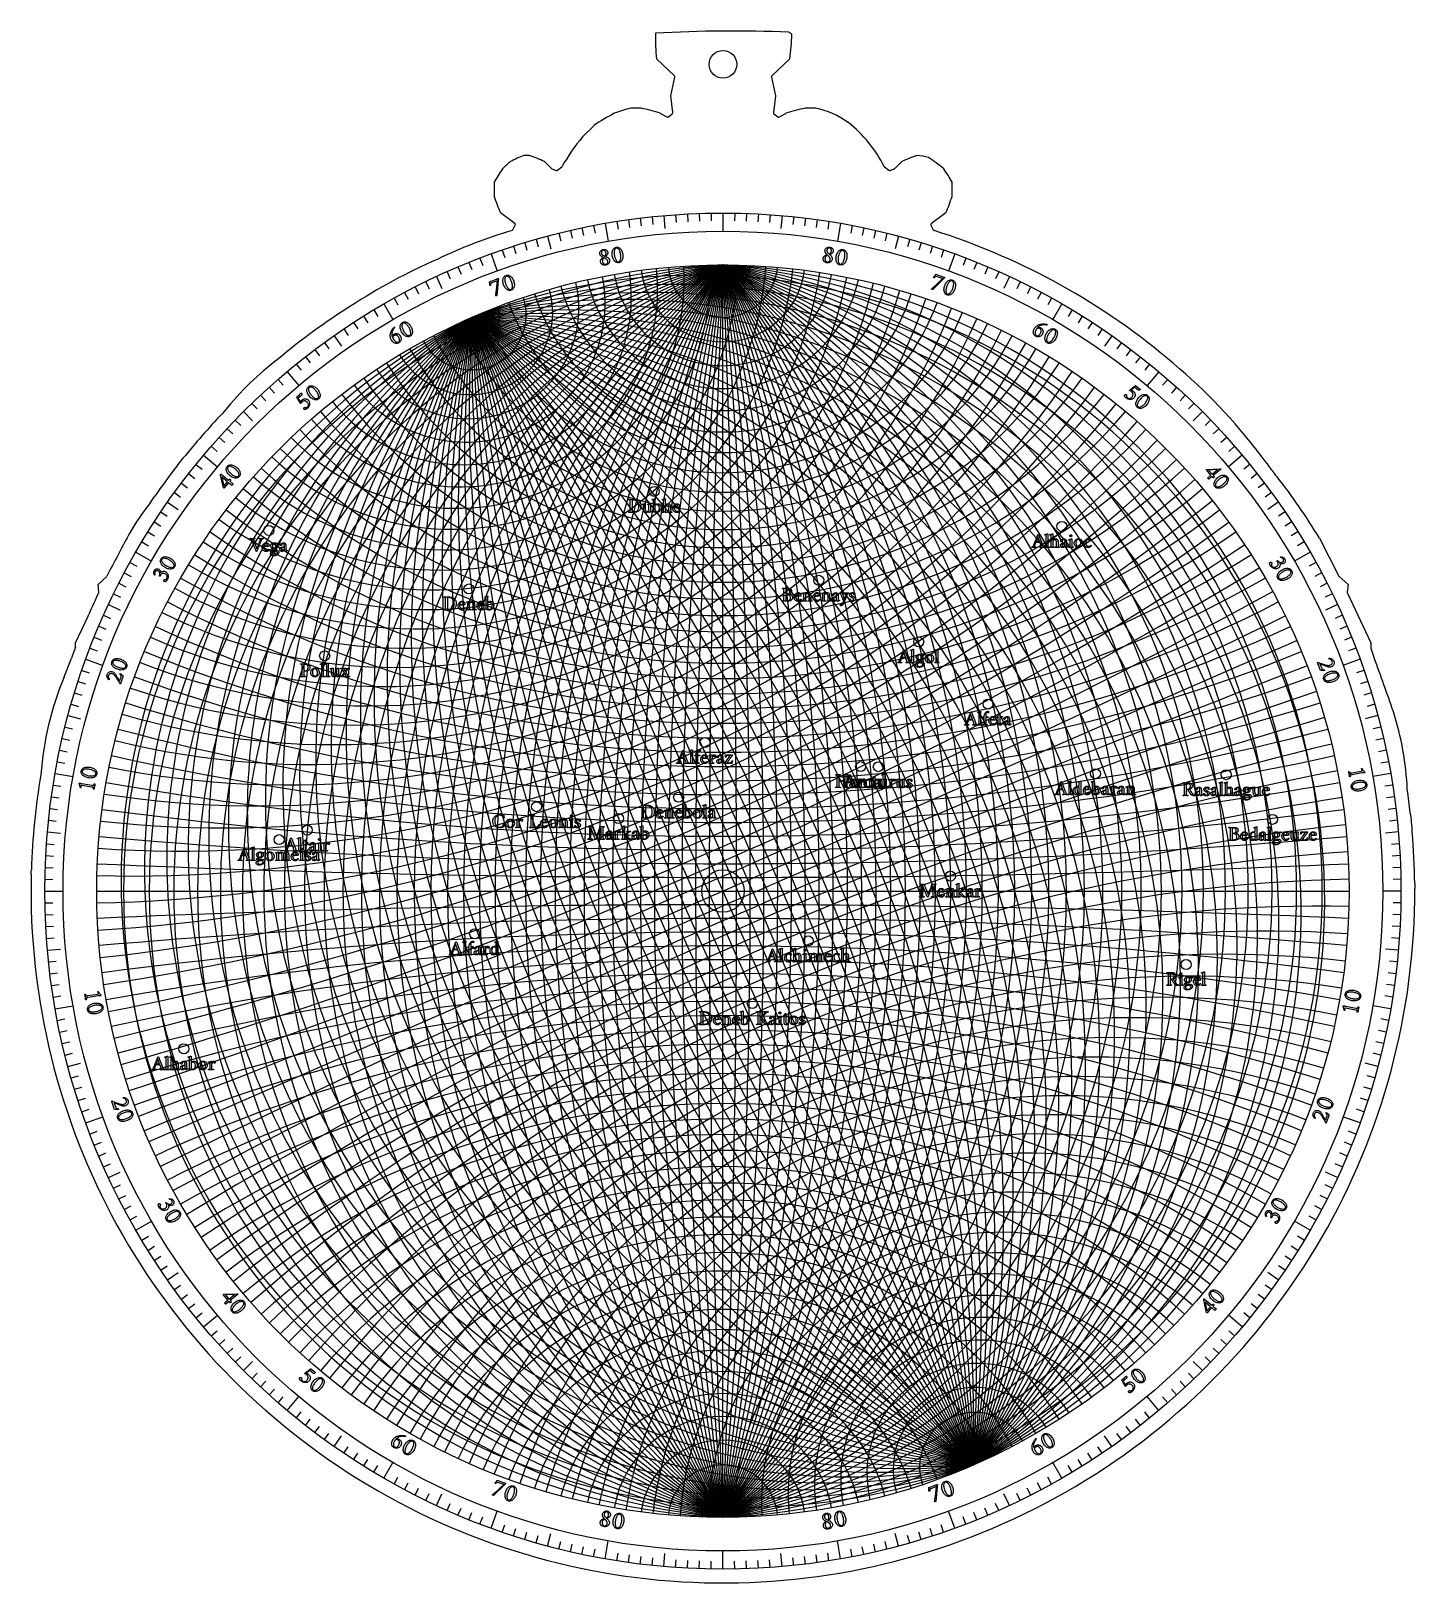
# Model space of a CAD drawing. Header units: millimetres. Extents: x -78 to 78, y -78 to 97.
import ezdxf

# ---------------------------------------------------------------- set-up
doc = ezdxf.new("R2010")
doc.units = ezdxf.units.MM
for name, color, linetype in [('CUT_INNER', 6, 'Continuous'), ('CUT_OUTER', 1, 'Continuous'), ('ENGRAVE', 7, 'Continuous'), ('ENGRAVE_FINE', 8, 'Continuous'), ('TEXT', 5, 'Continuous')]:
    doc.layers.add(name, color=color, linetype=linetype)

msp = doc.modelspace()

# ---------------------------------------------------------------- linework, layer by layer
at = {"layer": 'CUT_INNER'}
for centre, radius in [((0, 93.2061), 1.56), ((0, 0), 2.39)]:
    msp.add_circle(centre, radius, dxfattribs=at)
at = {"layer": 'CUT_OUTER'}
for points in [[(-5.4759, 91.9082), (-7.4955, 93.8151), (-7.498, 93.8177)], [(7.5455, 93.8177), (7.5429, 93.8149), (5.5242, 91.9082)], [(-5.6562, 87.7671), (-5.8776, 89.6476), (-5.8779, 89.6516), (-5.8772, 89.6556), (-5.4321, 91.7682)], [(5.4804, 91.7682), (5.9248, 89.6556), (5.9254, 89.6516), (5.9252, 89.6476), (5.7045, 87.767)], [(-7.0349, 87.6843), (-7.032, 87.6828), (-6.3138, 87.2718)], [(-6.1455, 87.2849), (-5.7114, 87.6325)], [(5.7596, 87.6325), (6.1931, 87.285)], [(6.3614, 87.2718), (7.0803, 87.6829), (7.0832, 87.6843)], [(-15.8277, 85.0247), (-14.5604, 86.2921), (-14.557, 86.2951)], [(14.1383, 86.6446), (14.142, 86.6422)], [(-20.1116, 82.2454), (-20.1088, 82.2428), (-19.3237, 81.4569)], [(19.3712, 81.4569), (20.1572, 82.2429), (20.16, 82.2454)], [(-19.2733, 81.4237), (-18.8043, 81.236)], [(-18.6548, 81.2581), (-18.1616, 81.653)], [(18.2099, 81.653), (18.7032, 81.2582)], [(18.8527, 81.236), (19.3209, 81.4237)], [(-23.4537, 75.2606), (-25.085, 76.4566), (-25.0878, 76.4588)], [(25.1361, 76.4588), (25.1334, 76.4566), (23.5021, 75.2606)], [(-23.6705, 74.5481), (-23.4082, 75.0725)], [(23.4566, 75.0725), (23.7201, 74.5456)], [(-64.5478, 43.8266), (-64.1507, 44.3693), (-64.046, 44.5209)], [(67.2606, 39.7714), (69.4446, 35.5181)], [(-70.3426, 33.7028), (-70.4507, 34.5637), (-70.451, 34.5672), (-70.4484, 34.5697), (-69.4958, 35.4161), (-69.455, 35.4965)], [(69.4784, 35.4745), (70.496, 34.5697), (70.4986, 34.5672), (70.4983, 34.5637), (70.3887, 33.6844)], [(70.4017, 33.6021), (73.0429, 27.9753), (73.0444, 27.9715), (73.0447, 27.9675), (73.0447, 27.4186)], [(-72.9971, 27.4841), (-72.9971, 27.9675), (-72.9969, 27.9715), (-72.9953, 27.9753), (-71.5702, 31.0106), (-71.501, 31.1707)], [(-74.2709, 24.1497), (-74.2689, 24.1556), (-73.4877, 26.144), (-73.4404, 26.2774)], [(73.0533, 27.3685), (73.4401, 26.2783)], [(-77.9765, 1.9142), (-77.9706, 2.1291), (-77.9724, 2.1606), (-77.9724, 2.1699), (-77.9673, 2.2485), (-77.9633, 2.3926)], [(77.9951, 0.8499), (78.0209, 0.3174), (78.0209, 0.3137), (78.0178, 0.3114), (77.9991, 0.2989)]]:
    msp.add_lwpolyline(points, dxfattribs=at)
for centre, radius, start, end in [((22.2744, 96.4543), 29.8888, 179.508971, 185.060876), ((1.0594, -53.224), 150.1851, 87.568777, 93.310505), ((5.2945, 93.25), 4.1652, 53.411443, 59.152128), ((-20.9386, 97.5923), 28.7331, 352.451336, 358.00952), ((-5.5789, 91.7991), 0.15, 348.101099, 46.643507), ((5.6272, 91.7991), 0.15, 133.367203, 191.879439), ((-2.0884, 68.1402), 22.0241, 117.452979, 124.480888), ((-6.4688, 72.4507), 16.2908, 103.931986, 110.755688), ((-9.8119, 76.8263), 11.4506, 87.1055, 92.899682), ((-14.9159, 62.1741), 26.6999, 72.832162, 77.712344), ((-5.8051, 87.7496), 0.15, 308.678637, 6.716427), ((5.8534, 87.7495), 0.15, 173.305981, 231.283659), ((14.8306, 62.6824), 26.1748, 102.238585, 107.216727), ((9.8601, 74.7135), 13.5612, 87.55145, 92.443218), ((8.4872, 78.7609), 9.6998, 54.366646, 78.388737), ((-6.2393, 87.402), 0.15, 240.219465, 308.678637), ((6.2869, 87.402), 0.15, 231.283659, 299.756757), ((4.8727, 74.968), 14.9066, 26.78219, 51.550334), ((1.3574, 70.704), 22.3699, 140.194701, 150.601478), ((-16.3228, 72.6204), 12.2684, 128.322648, 134.071214), ((-15.941, 66.9056), 17.2956, 112.020398, 117.511605), ((-22.1363, 77.6261), 5.3213, 86.892072, 93.117549), ((-28.2591, 64.3865), 19.6296, 65.47684, 70.936697), ((27.8682, 65.492), 18.4416, 108.897502, 114.707078), ((20.0604, 69.2427), 13.8193, 77.003237, 82.369354), ((9.8925, 62.7801), 23.945, 51.175702, 56.328799), ((-9.0034, 70.6426), 19.1778, 145.753305, 151.033066), ((-19.2175, 81.5629), 0.15, 224.972414, 248.185278), ((-18.7486, 81.3752), 0.15, 248.185278, 308.678637), ((-18.2553, 81.7701), 0.15, 308.678637, 325.406778), ((18.3037, 81.7701), 0.15, 214.593222, 231.321363), ((18.7969, 81.3753), 0.15, 231.321363, 291.841393), ((19.2651, 81.5629), 0.15, 291.841393, 315), ((9.8387, 71.127), 18.2547, 28.832932, 34.379863), ((-7.7668, 79.1204), 18.0333, 177.425361, 182.574149), ((8.2577, 79.1204), 17.5913, 357.361119, 2.63937), ((-6.308, 84.5555), 20.4508, 197.780233, 203.322605), ((4.8877, 85.1061), 22.0176, 336.874728, 342.022434), ((-23.5424, 75.1396), 0.15, 333.434949, 53.752858), ((23.5908, 75.1396), 0.15, 126.247142, 206.565051), ((-9.0358, 23.5986), 52.9613, 106.140731, 115.870484), ((-23.8046, 74.6152), 0.15, 287.746353, 333.434949), ((23.8543, 74.6127), 0.15, 206.565051, 250.424504), ((0.3039, 0.2372), 77.865, 61.736613, 72.43394), ((-4.9466, 9.2427), 67.7121, 113.682887, 123.157889), ((1.0875, 1.6967), 76.2085, 49.94056, 61.735866), ((-5.6789, 7.5871), 68.7144, 121.891587, 130.255719), ((-29.3209, 32.5361), 34.4502, 127.059572, 141.232972), ((11.7395, 12.6774), 60.9583, 37.701289, 50.961273), ((-0.0532, 0.0463), 77.9295, 136.074867, 140.968677), ((-53.5251, 42.3886), 9.7589, 136.372295, 146.892722), ((153.0322, 120.2911), 116.6513, 217.081537, 218.303145), ((-0.3647, 0.2602), 77.552, 142.268563, 145.199374), ((2.9677, 2.2868), 74.2535, 36.744043, 37.986489), ((9.7471, 5.1619), 67.1239, 31.037977, 38.239648), ((-38.6958, 23.9388), 32.6167, 142.429013, 154.672014), ((-0.9883, 0.5166), 76.8849, 150.913884, 152.937336), ((69.5781, 35.5866), 0.15, 207.179549, 228.35847), ((-0.6401, 0.2861), 77.2989, 154.386071, 156.450096), ((70.5375, 33.6659), 0.15, 172.892807, 205.144917), ((-3.3296, 1.2029), 74.4598, 159.331607, 160.320858), ((73.1947, 27.4186), 0.15, 180, 199.535763), ((-455.2871, -164.7356), 562.1733, 19.208198, 19.863327), ((-41.6613, 10.5872), 35.3176, 157.417276, 175.881602), ((43.5217, 9.967), 33.6672, 2.504498, 17.731031), ((-0.0739, 0.0048), 77.926, 170.308112, 178.244025), ((1.4483, 0.2001), 76.538, 6.478435, 8.443343), ((64.4747, 6.4468), 13.2402, 1.047977, 10.394919), ((0.1847, 0.0122), 77.8149, 0.616816, 4.922213), ((-0.0002, -0.0002), 77.9998, 178.593623, 0.21968)]:
    msp.add_arc(centre, radius, start, end, dxfattribs=at)
at = {"layer": 'ENGRAVE'}
for points in [[(-13.2737, 75.2787), (-12.9181, 73.2623)], [(-6.6622, 76.1491), (-6.5347, 74.6922)], [(0, 76.44), (0, 74.3925)], [(6.6622, 76.1491), (6.5347, 74.6922)], [(13.2737, 75.2787), (12.9181, 73.2623)], [(-19.7841, 73.8354), (-19.4056, 72.4227)], [(19.7841, 73.8354), (19.4056, 72.4227)], [(-26.144, 71.8301), (-25.4437, 69.9061)], [(26.144, 71.8301), (25.4437, 69.9061)], [(0, -70.59), (0, 70.59)], [(0, -70.59), (0, 70.59)], [(-32.3049, 69.2782), (-31.6869, 67.9527)], [(32.3049, 69.2782), (31.6869, 67.9527)], [(-38.22, 66.199), (-37.1962, 64.4258)], [(38.22, 66.199), (37.1963, 64.4258)], [(-43.8442, 62.616), (-43.0053, 61.418)], [(43.8442, 62.616), (43.0053, 61.418)], [(-49.1347, 58.5564), (-47.8186, 56.988)], [(49.1347, 58.5564), (47.8186, 56.988)], [(-54.0512, 54.0512), (-53.0171, 53.0171)], [(54.0512, 54.0512), (53.0171, 53.0171)], [(-58.5564, 49.1347), (-56.988, 47.8186)], [(58.5564, 49.1347), (56.988, 47.8186)], [(-62.616, 43.8442), (-61.418, 43.0053)], [(62.616, 43.8442), (61.418, 43.0053)], [(-66.199, 38.22), (-64.4258, 37.1962)], [(66.199, 38.22), (64.4258, 37.1962)], [(-69.2782, 32.3049), (-67.9527, 31.6869)], [(69.2782, 32.3049), (67.9527, 31.6869)], [(-64.6943, -28.2418), (64.6943, 28.2418)], [(-71.8301, 26.144), (-69.9061, 25.4437)], [(71.8301, 26.144), (69.9061, 25.4437)], [(-73.8354, 19.7841), (-72.4227, 19.4056)], [(73.8354, 19.7841), (72.4227, 19.4056)], [(-75.2787, 13.2737), (-73.2623, 12.9181)], [(75.2787, 13.2737), (73.2623, 12.9181)], [(-76.1491, 6.6622), (-74.6922, 6.5347)], [(76.1491, 6.6622), (74.6922, 6.5347)], [(-76.44, 0), (-74.3925, 0)], [(-70.59, 0), (70.59, 0)], [(-70.59, 0), (70.59, 0)], [(-70.59, 0), (70.59, 0)], [(76.44, 0), (74.3925, 0)], [(-76.1491, -6.6622), (-74.6922, -6.5347)], [(76.1491, -6.6622), (74.6922, -6.5347)], [(-75.2787, -13.2737), (-73.2623, -12.9181)], [(75.2787, -13.2737), (73.2623, -12.9181)], [(-73.8354, -19.7841), (-72.4227, -19.4056)], [(73.8354, -19.7841), (72.4227, -19.4056)], [(-71.8301, -26.144), (-69.9061, -25.4437)], [(71.8301, -26.144), (69.9061, -25.4437)], [(-69.2782, -32.3049), (-67.9527, -31.6869)], [(69.2782, -32.3049), (67.9527, -31.6869)], [(-66.199, -38.22), (-64.4258, -37.1963)], [(66.199, -38.22), (64.4258, -37.1963)], [(-62.616, -43.8442), (-61.418, -43.0053)], [(62.616, -43.8442), (61.418, -43.0053)], [(-58.5564, -49.1347), (-56.988, -47.8186)], [(58.5564, -49.1347), (56.988, -47.8186)], [(-54.0512, -54.0512), (-53.0171, -53.0171)], [(54.0512, -54.0512), (53.0171, -53.0171)], [(-49.1347, -58.5564), (-47.8186, -56.988)], [(49.1347, -58.5564), (47.8186, -56.988)], [(-43.8442, -62.616), (-43.0053, -61.418)], [(43.8442, -62.616), (43.0053, -61.418)], [(-38.22, -66.199), (-37.1963, -64.4258)], [(38.22, -66.199), (37.1963, -64.4258)], [(-32.3049, -69.2782), (-31.6869, -67.9527)], [(32.3049, -69.2782), (31.6869, -67.9527)], [(-26.144, -71.8301), (-25.4437, -69.9061)], [(26.144, -71.8301), (25.4437, -69.9061)], [(-19.7841, -73.8354), (-19.4056, -72.4227)], [(-13.2737, -75.2787), (-12.9181, -73.2623)], [(13.2737, -75.2787), (12.9181, -73.2623)], [(19.7841, -73.8354), (19.4056, -72.4227)], [(-6.6622, -76.1491), (-6.5347, -74.6922)], [(0, -76.44), (0, -74.3925)], [(6.6622, -76.1491), (6.5347, -74.6922)]]:
    msp.add_lwpolyline(points, dxfattribs=at)
for centre, radius in [((0, 0), 76.44), ((0, 0), 76.44), ((0, 0), 74.3925), ((0, 0), 70.59), ((0, 0), 70.59), ((0, 0), 70.59), ((-7.7446, 45.0637), 0.5647), ((-51.1867, 40.6655), 0.5647), ((38.2205, 41.1105), 0.5647), ((10.8057, 35.04), 0.5647), ((-28.6364, 34.0601), 0.5647), ((22.0717, 28.0925), 0.5647), ((-44.8979, 26.5288), 0.5647), ((29.8897, 21.0857), 0.5647), ((-2.0195, 16.7618), 0.5647), ((15.5314, 14.0302), 0.5647), ((17.5216, 14.0229), 0.5647), ((41.9964, 13.2359), 0.5647), ((56.7377, 13.1237), 0.5647), ((-4.9882, 10.5847), 0.5647), ((-21.0042, 9.5149), 0.5647), ((-11.7729, 8.1843), 0.5647), ((-46.8616, 6.8772), 0.5647), ((61.9617, 8.0845), 0.5647), ((-50.0345, 5.8029), 0.5647), ((25.6533, 1.6943), 0.5647), ((-27.9888, -4.8204), 0.5647), ((9.6285, -5.6182), 0.5647), ((52.2208, -8.2766), 0.5647), ((3.3152, -12.6901), 0.5647), ((-60.7766, -17.7752), 0.5647)]:
    msp.add_circle(centre, radius, dxfattribs=at)
for centre, radius, start, end in [((12.4469, 0), 71.679, 100, 260), ((25.6927, 0), 75.1203, 110, 250), ((40.7552, 0), 81.5103, 120, 240), ((59.232, 0), 92.1487, 130, 230), ((84.1259, 0), 109.8185, 140, 220), ((122.2655, 0), 141.18, 150, 210), ((193.9444, 0), 206.3914, 160, 200), ((400.3358, 0), 406.5116, 170, 190), ((-400.3358, 0), 406.5116, 350, 10), ((-193.9444, 0), 206.3914, 340, 20), ((-122.2655, 0), 141.18, 330, 30), ((-84.1259, 0), 109.8185, 320, 40), ((-59.232, 0), 92.1487, 310, 50), ((-40.7552, 0), 81.5103, 300, 60), ((-25.6927, 0), 75.1203, 290, 70), ((-12.4469, 0), 71.679, 280, 80), ((0, 71.679), 12.4469, 190, 350), ((0, 75.1203), 25.6927, 200, 340), ((0, 81.5103), 40.7552, 210, 330), ((0, 92.1487), 59.232, 220, 320), ((0, 109.8185), 84.1259, 230, 310), ((0, 141.18), 122.2655, 240, 300), ((0, 206.3914), 193.9444, 250, 290), ((0, 406.5116), 400.3358, 260, 280), ((0, -406.5116), 400.3358, 80, 100), ((0, -206.3914), 193.9444, 70, 110), ((0, -141.18), 122.2655, 60, 120), ((0, -109.8185), 84.1259, 50, 130), ((0, -92.1487), 59.232, 40, 140), ((0, -81.5103), 40.7552, 30, 150), ((0, -75.1203), 25.6927, 20, 160), ((0, -71.679), 12.4469, 10, 170)]:
    msp.add_arc(centre, radius, start, end, dxfattribs=at)
at = {"layer": 'ENGRAVE_FINE'}
for points in [[(-11.9579, 75.4989), (-11.8206, 74.6322)], [(-10.6384, 75.6961), (-10.5163, 74.8271)], [(-9.3157, 75.8702), (-9.2088, 74.9993)], [(-7.9902, 76.0213), (-7.8984, 75.1486)], [(-5.3322, 76.2538), (-5.271, 75.3784)], [(-4.0006, 76.3352), (-3.9546, 75.4589)], [(-2.6677, 76.3934), (-2.6371, 75.5165)], [(-1.3341, 76.4284), (-1.3187, 75.551)], [(1.3341, 76.4284), (1.3187, 75.551)], [(2.6677, 76.3934), (2.6371, 75.5165)], [(4.0006, 76.3352), (3.9546, 75.4589)], [(5.3322, 76.2538), (5.271, 75.3784)], [(7.9902, 76.0213), (7.8984, 75.1486)], [(9.3157, 75.8702), (9.2088, 74.9993)], [(10.6384, 75.6961), (10.5163, 74.8271)], [(11.9579, 75.4989), (11.8206, 74.6322)], [(-18.4925, 74.1694), (-18.2802, 73.318)], [(-17.1953, 74.4808), (-16.9979, 73.6258)], [(-15.8928, 74.7696), (-15.7103, 73.9113)], [(-14.5854, 75.0356), (-14.418, 74.1742)], [(14.5854, 75.0356), (14.418, 74.1742)], [(15.8928, 74.7696), (15.7103, 73.9113)], [(17.1953, 74.4808), (16.9979, 73.6258)], [(18.4925, 74.1694), (18.2802, 73.318)], [(-24.8864, 72.2754), (-24.6007, 71.4457)], [(-23.6213, 72.6988), (-23.3501, 71.8642)], [(-22.3489, 73.0999), (-22.0923, 72.2608)], [(-21.0697, 73.4788), (-20.8278, 72.6353)], [(21.0697, 73.4788), (20.8278, 72.6353)], [(22.3489, 73.0999), (22.0923, 72.2608)], [(23.6213, 72.6988), (23.3501, 71.8642)], [(24.8864, 72.2754), (24.6007, 71.4457)], [(-29.8675, 70.3634), (-29.5246, 69.5556)], [(-28.6349, 70.8739), (-28.3062, 70.0603)], [(-27.3936, 71.3629), (-27.0792, 70.5437)], [(27.3936, 71.3629), (27.0792, 70.5437)], [(28.6349, 70.8739), (28.3062, 70.0603)], [(29.8675, 70.3634), (29.5246, 69.5556)], [(-33.5091, 68.7038), (-33.1244, 67.9151)], [(-31.0909, 69.8314), (-30.734, 69.0298)], [(31.0909, 69.8314), (30.734, 69.0298)], [(33.5091, 68.7038), (33.1244, 67.9151)], [(-37.0588, 66.8559), (-36.6334, 66.0885)], [(-35.8864, 67.4925), (-35.4744, 66.7177)], [(-34.703, 68.1085), (-34.3047, 67.3267)], [(34.703, 68.1085), (34.3047, 67.3267)], [(35.8864, 67.4925), (35.4744, 66.7177)], [(37.0588, 66.8559), (36.6334, 66.0885)], [(-40.507, 64.8248), (-40.042, 64.0806)], [(-39.3695, 65.5219), (-38.9176, 64.7697)], [(39.3695, 65.5219), (38.9176, 64.7697)], [(40.507, 64.8248), (40.042, 64.0806)], [(-42.7447, 63.3716), (-42.254, 62.6442)], [(-41.6322, 64.108), (-41.1543, 63.372)], [(28.2418, -64.6943), (-28.2418, 64.6943)], [(41.6322, 64.108), (41.1543, 63.372)], [(42.7447, 63.3716), (42.254, 62.6442)], [(-44.9303, 61.8413), (-44.4145, 61.1313)], [(44.9303, 61.8413), (44.4145, 61.1313)], [(-47.0612, 60.2355), (-46.5209, 59.5441)], [(-46.0027, 61.0477), (-45.4746, 60.3469)], [(46.0027, 61.0477), (45.4746, 60.3469)], [(47.0612, 60.2355), (46.5209, 59.5441)], [(-48.1053, 59.405), (-47.553, 58.7231)], [(48.1053, 59.405), (47.553, 58.7231)], [(-51.1483, 56.806), (-50.5612, 56.1539)], [(-50.1492, 57.69), (-49.5735, 57.0277)], [(50.1492, 57.69), (49.5735, 57.0277)], [(51.1483, 56.806), (50.5612, 56.1539)], [(-53.0997, 54.9863), (-52.4901, 54.3551)], [(-52.132, 55.9047), (-51.5335, 55.2629)], [(52.132, 55.9047), (51.5335, 55.2629)], [(53.0997, 54.9863), (52.4901, 54.3551)], [(-54.9863, 53.0997), (-54.3551, 52.4901)], [(54.9863, 53.0997), (54.3551, 52.4901)], [(-56.806, 51.1483), (-56.1539, 50.5612)], [(-55.9047, 52.132), (-55.2629, 51.5335)], [(55.9047, 52.132), (55.2629, 51.5335)], [(56.806, 51.1483), (56.1539, 50.5612)], [(-57.69, 50.1492), (-57.0277, 49.5735)], [(57.69, 50.1492), (57.0277, 49.5735)], [(-59.405, 48.1053), (-58.7231, 47.553)], [(59.405, 48.1053), (58.7231, 47.553)], [(-61.0477, 46.0027), (-60.3469, 45.4746)], [(-60.2355, 47.0612), (-59.5441, 46.5209)], [(60.2355, 47.0612), (59.5441, 46.5209)], [(61.0477, 46.0027), (60.3469, 45.4746)], [(-61.8413, 44.9303), (-61.1313, 44.4145)], [(61.8413, 44.9303), (61.1313, 44.4145)], [(-63.3716, 42.7447), (-62.6442, 42.254)], [(63.3716, 42.7447), (62.6442, 42.254)], [(-64.8248, 40.507), (-64.0806, 40.042)], [(-64.108, 41.6322), (-63.372, 41.1543)], [(64.108, 41.6322), (63.372, 41.1543)], [(64.8248, 40.507), (64.0806, 40.042)], [(-65.5219, 39.3695), (-64.7697, 38.9176)], [(65.5219, 39.3695), (64.7697, 38.9176)], [(-66.8559, 37.0588), (-66.0885, 36.6334)], [(66.8559, 37.0588), (66.0885, 36.6334)], [(-67.4925, 35.8864), (-66.7177, 35.4744)], [(67.4925, 35.8864), (66.7177, 35.4744)], [(-68.7038, 33.5091), (-67.9151, 33.1244)], [(-68.1085, 34.703), (-67.3267, 34.3047)], [(68.1085, 34.703), (67.3267, 34.3047)], [(68.7038, 33.5091), (67.9151, 33.1244)], [(-70.3634, 29.8675), (-69.5556, 29.5246)], [(-69.8314, 31.0909), (-69.0298, 30.734)], [(69.8314, 31.0909), (69.0298, 30.734)], [(70.3634, 29.8675), (69.5556, 29.5246)], [(-70.8739, 28.6349), (-70.0603, 28.3062)], [(-64.6943, -28.2418), (64.6943, 28.2418)], [(70.8739, 28.6349), (70.0603, 28.3062)], [(-71.3629, 27.3936), (-70.5437, 27.0792)], [(71.3629, 27.3936), (70.5437, 27.0792)], [(-72.2754, 24.8864), (-71.4457, 24.6007)], [(72.2754, 24.8864), (71.4457, 24.6007)], [(-72.6988, 23.6213), (-71.8642, 23.3501)], [(72.6988, 23.6213), (71.8642, 23.3501)], [(-73.4788, 21.0697), (-72.6353, 20.8278)], [(-73.0999, 22.3489), (-72.2608, 22.0923)], [(73.0999, 22.3489), (72.2608, 22.0923)], [(73.4788, 21.0697), (72.6353, 20.8278)], [(-74.1694, 18.4925), (-73.318, 18.2802)], [(74.1694, 18.4925), (73.318, 18.2802)], [(-74.7696, 15.8928), (-73.9113, 15.7103)], [(-74.4808, 17.1953), (-73.6258, 16.9979)], [(74.4808, 17.1953), (73.6258, 16.9979)], [(74.7696, 15.8928), (73.9113, 15.7103)], [(-75.0356, 14.5854), (-74.1742, 14.418)], [(75.0356, 14.5854), (74.1742, 14.418)], [(-75.6961, 10.6384), (-74.8271, 10.5163)], [(-75.4989, 11.9579), (-74.6322, 11.8206)], [(75.4989, 11.9579), (74.6322, 11.8206)], [(75.6961, 10.6384), (74.8271, 10.5163)], [(-75.8702, 9.3157), (-74.9993, 9.2088)], [(75.8702, 9.3157), (74.9993, 9.2088)], [(-76.0213, 7.9902), (-75.1486, 7.8984)], [(76.0213, 7.9902), (75.1486, 7.8984)], [(-76.2538, 5.3322), (-75.3784, 5.271)], [(76.2538, 5.3322), (75.3784, 5.271)], [(-76.3352, 4.0006), (-75.4589, 3.9546)], [(76.3352, 4.0006), (75.4589, 3.9546)], [(-76.3934, 2.6677), (-75.5165, 2.6371)], [(76.3934, 2.6677), (75.5165, 2.6371)], [(-76.4284, 1.3341), (-75.551, 1.3187)], [(76.4284, 1.3341), (75.551, 1.3187)], [(-76.4284, -1.3341), (-75.551, -1.3187)], [(76.4284, -1.3341), (75.551, -1.3187)], [(-76.3934, -2.6677), (-75.5165, -2.6371)], [(76.3934, -2.6677), (75.5165, -2.6371)], [(-76.3352, -4.0006), (-75.4589, -3.9546)], [(76.3352, -4.0006), (75.4589, -3.9546)], [(-76.2538, -5.3322), (-75.3784, -5.271)], [(76.2538, -5.3322), (75.3784, -5.271)], [(-76.0213, -7.9902), (-75.1486, -7.8984)], [(76.0213, -7.9902), (75.1486, -7.8984)], [(-75.8702, -9.3157), (-74.9993, -9.2088)], [(75.8702, -9.3157), (74.9993, -9.2088)], [(-75.6961, -10.6384), (-74.8271, -10.5163)], [(-75.4989, -11.9579), (-74.6322, -11.8206)], [(75.4989, -11.9579), (74.6322, -11.8206)], [(75.6961, -10.6384), (74.8271, -10.5163)], [(-75.0356, -14.5854), (-74.1742, -14.418)], [(-74.7696, -15.8928), (-73.9113, -15.7103)], [(74.7696, -15.8928), (73.9113, -15.7103)], [(75.0356, -14.5854), (74.1742, -14.418)], [(-74.4808, -17.1953), (-73.6258, -16.9979)], [(74.4808, -17.1953), (73.6258, -16.9979)], [(-74.1694, -18.4925), (-73.318, -18.2802)], [(74.1694, -18.4925), (73.318, -18.2802)], [(-73.4788, -21.0697), (-72.6353, -20.8278)], [(73.4788, -21.0697), (72.6353, -20.8278)], [(-73.0999, -22.3489), (-72.2608, -22.0923)], [(73.0999, -22.3489), (72.2608, -22.0923)], [(-72.6988, -23.6213), (-71.8642, -23.3501)], [(72.6988, -23.6213), (71.8642, -23.3501)], [(-72.2754, -24.8864), (-71.4457, -24.6007)], [(72.2754, -24.8864), (71.4457, -24.6007)], [(-71.3629, -27.3936), (-70.5437, -27.0792)], [(71.3629, -27.3936), (70.5437, -27.0792)], [(-70.8739, -28.6349), (-70.0603, -28.3062)], [(-70.3634, -29.8675), (-69.5556, -29.5246)], [(70.3634, -29.8675), (69.5556, -29.5246)], [(70.8739, -28.6349), (70.0603, -28.3062)], [(-69.8314, -31.0909), (-69.0298, -30.734)], [(69.8314, -31.0909), (69.0298, -30.734)], [(-68.7038, -33.5091), (-67.9151, -33.1244)], [(68.7038, -33.5091), (67.9151, -33.1244)], [(-68.1085, -34.703), (-67.3267, -34.3047)], [(68.1085, -34.703), (67.3267, -34.3047)], [(-67.4925, -35.8864), (-66.7177, -35.4744)], [(-66.8559, -37.0588), (-66.0885, -36.6334)], [(66.8559, -37.0588), (66.0885, -36.6334)], [(67.4925, -35.8864), (66.7177, -35.4744)], [(-65.5219, -39.3695), (-64.7697, -38.9176)], [(-64.8248, -40.507), (-64.0806, -40.042)], [(64.8248, -40.507), (64.0806, -40.042)], [(65.5219, -39.3695), (64.7697, -38.9176)], [(-64.108, -41.6322), (-63.372, -41.1543)], [(64.108, -41.6322), (63.372, -41.1543)], [(-63.3716, -42.7447), (-62.6442, -42.254)], [(63.3716, -42.7447), (62.6442, -42.254)], [(-61.8413, -44.9303), (-61.1313, -44.4145)], [(-61.0477, -46.0027), (-60.3469, -45.4746)], [(61.0477, -46.0027), (60.3469, -45.4746)], [(61.8413, -44.9303), (61.1313, -44.4145)], [(-60.2355, -47.0612), (-59.5441, -46.5209)], [(60.2355, -47.0612), (59.5441, -46.5209)], [(-59.405, -48.1053), (-58.7231, -47.553)], [(59.405, -48.1053), (58.7231, -47.553)], [(-57.69, -50.1492), (-57.0277, -49.5735)], [(-56.806, -51.1483), (-56.1539, -50.5612)], [(56.806, -51.1483), (56.1539, -50.5612)], [(57.69, -50.1492), (57.0277, -49.5735)], [(-55.9047, -52.132), (-55.2629, -51.5335)], [(55.9047, -52.132), (55.2629, -51.5335)], [(-54.9863, -53.0997), (-54.3551, -52.4901)], [(54.9863, -53.0997), (54.3551, -52.4901)], [(-53.0997, -54.9863), (-52.4901, -54.3551)], [(-52.132, -55.9047), (-51.5335, -55.2629)], [(52.132, -55.9047), (51.5335, -55.2629)], [(53.0997, -54.9863), (52.4901, -54.3551)], [(-51.1483, -56.806), (-50.5612, -56.1539)], [(-50.1492, -57.69), (-49.5735, -57.0277)], [(50.1492, -57.69), (49.5735, -57.0277)], [(51.1483, -56.806), (50.5612, -56.1539)], [(-48.1053, -59.405), (-47.553, -58.7231)], [(48.1053, -59.405), (47.553, -58.7231)], [(-47.0612, -60.2355), (-46.5209, -59.5441)], [(-46.0027, -61.0477), (-45.4746, -60.3469)], [(-44.9303, -61.8413), (-44.4145, -61.1313)], [(44.9303, -61.8413), (44.4145, -61.1313)], [(46.0027, -61.0477), (45.4746, -60.3469)], [(47.0612, -60.2355), (46.5209, -59.5441)], [(-42.7447, -63.3716), (-42.254, -62.6442)], [(42.7447, -63.3716), (42.254, -62.6442)], [(-41.6322, -64.108), (-41.1543, -63.372)], [(-40.507, -64.8248), (-40.042, -64.0806)], [(40.507, -64.8248), (40.042, -64.0806)], [(41.6322, -64.108), (41.1543, -63.372)], [(-39.3695, -65.5219), (-38.9176, -64.7697)], [(-37.0588, -66.8559), (-36.6334, -66.0885)], [(37.0588, -66.8559), (36.6334, -66.0885)], [(39.3695, -65.5219), (38.9176, -64.7697)], [(-35.8864, -67.4925), (-35.4744, -66.7177)], [(-34.703, -68.1085), (-34.3047, -67.3267)], [(-33.5091, -68.7038), (-33.1244, -67.9151)], [(33.5091, -68.7038), (33.1244, -67.9151)], [(34.703, -68.1085), (34.3047, -67.3267)], [(35.8864, -67.4925), (35.4744, -66.7177)], [(-31.0909, -69.8314), (-30.734, -69.0298)], [(-29.8675, -70.3634), (-29.5246, -69.5556)], [(29.8675, -70.3634), (29.5246, -69.5556)], [(31.0909, -69.8314), (30.734, -69.0298)], [(-28.6349, -70.8739), (-28.3062, -70.0603)], [(-27.3936, -71.3629), (-27.0792, -70.5437)], [(-24.8864, -72.2754), (-24.6007, -71.4457)], [(24.8864, -72.2754), (24.6007, -71.4457)], [(27.3936, -71.3629), (27.0792, -70.5437)], [(28.6349, -70.8739), (28.3062, -70.0603)], [(-23.6213, -72.6988), (-23.3501, -71.8642)], [(-22.3489, -73.0999), (-22.0923, -72.2608)], [(-21.0697, -73.4788), (-20.8278, -72.6353)], [(-18.4925, -74.1694), (-18.2802, -73.318)], [(18.4925, -74.1694), (18.2802, -73.318)], [(21.0697, -73.4788), (20.8278, -72.6353)], [(22.3489, -73.0999), (22.0923, -72.2608)], [(23.6213, -72.6988), (23.3501, -71.8642)], [(-17.1953, -74.4808), (-16.9979, -73.6258)], [(-15.8928, -74.7696), (-15.7103, -73.9113)], [(-14.5854, -75.0356), (-14.418, -74.1742)], [(-11.9579, -75.4989), (-11.8206, -74.6322)], [(-10.6384, -75.6961), (-10.5163, -74.8271)], [(-9.3157, -75.8702), (-9.2088, -74.9993)], [(-7.9902, -76.0213), (-7.8984, -75.1486)], [(7.9902, -76.0213), (7.8984, -75.1486)], [(9.3157, -75.8702), (9.2088, -74.9993)], [(10.6384, -75.6961), (10.5163, -74.8271)], [(11.9579, -75.4989), (11.8206, -74.6322)], [(14.5854, -75.0356), (14.418, -74.1742)], [(15.8928, -74.7696), (15.7103, -73.9113)], [(17.1953, -74.4808), (16.9979, -73.6258)], [(-5.3322, -76.2538), (-5.271, -75.3784)], [(-4.0006, -76.3352), (-3.9546, -75.4589)], [(-2.6677, -76.3934), (-2.6371, -75.5165)], [(-1.3341, -76.4284), (-1.3187, -75.551)], [(1.3341, -76.4284), (1.3187, -75.551)], [(2.6677, -76.3934), (2.6371, -75.5165)], [(4.0006, -76.3352), (3.9546, -75.4589)], [(5.3322, -76.2538), (5.271, -75.3784)]]:
    msp.add_lwpolyline(points, dxfattribs=at)
for centre, radius, start, end in [((3.082, 0), 70.6573, 92.499999, 267.500001), ((6.1758, 0), 70.8596, 95, 265), ((9.2933, 0), 71.1991, 97.5, 262.5), ((-32.6108, 74.7025), 40.7552, 233.583333, 353.583333), ((15.6494, 0), 72.3039, 102.5, 257.5), ((-31.8393, 72.9351), 36.7468, 231.083333, 356.083333), ((18.9145, 0), 73.0801, 105, 255), ((-31.1614, 71.3822), 32.9167, 228.583333, 358.583333), ((22.2569, 0), 74.0157, 107.5, 252.5), ((-30.5687, 70.0246), 29.2393, 226.083333, 1.083333), ((-30.0543, 68.8462), 25.6927, 223.583333, 3.583333), ((29.2393, 0), 76.4061, 112.5, 247.5), ((-29.6124, 67.8338), 22.2569, 221.083333, 6.083333), ((32.9167, 0), 77.8874, 115, 245), ((36.7468, 0), 79.5819, 117.5, 242.5), ((44.9708, 0), 83.6978, 122.5, 237.5), ((49.4277, 0), 86.1745, 125, 235), ((54.1656, 0), 88.9767, 127.5, 232.5), ((64.6838, 0), 95.7442, 132.5, 227.5), ((70.59, 0), 99.8293, 135, 225), ((77.0355, 0), 104.4864, 137.5, 222.5), ((91.9947, 0), 115.9568, 142.5, 217.5), ((100.813, 0), 123.0699, 145, 215), ((110.8041, 0), 131.3792, 147.5, 212.5), ((135.6021, 0), 152.8754, 152.5, 207.5), ((151.3807, 0), 167.0302, 155, 205), ((170.4193, 0), 184.4606, 157.5, 202.5), ((223.8829, 0), 234.7477, 162.5, 197.5), ((263.4455, 0), 272.7388, 165, 195), ((0, 71.1991), 9.2933, 187.5, 352.5), ((318.4109, 0), 326.1418, 167.5, 192.5), ((0, 70.8596), 6.1758, 185, 355), ((536.1843, 0), 540.811, 172.5, 187.5), ((806.8474, 0), 809.9294, 175, 185), ((0, 70.6573), 3.082, 182.499999, 357.500001), ((1616.7768, 0), 1618.3171, 177.5, 182.5), ((-1616.7768, 0), 1618.3171, 357.5, 2.5), ((-806.8474, 0), 809.9294, 355, 5), ((-536.1843, 0), 540.811, 352.5, 7.5), ((-318.4109, 0), 326.1418, 347.5, 12.5), ((-263.4455, 0), 272.7388, 345, 15), ((-223.8829, 0), 234.7477, 342.5, 17.5), ((-170.4193, 0), 184.4606, 337.5, 22.5), ((-151.3807, 0), 167.0302, 335, 25), ((-135.6021, 0), 152.8754, 332.5, 27.5), ((-110.8041, 0), 131.3792, 327.5, 32.5), ((-100.813, 0), 123.0699, 325, 35), ((-91.9947, 0), 115.9568, 322.5, 37.5), ((-77.0355, 0), 104.4864, 317.5, 42.5), ((-70.59, 0), 99.8293, 315, 45), ((-64.6838, 0), 95.7442, 312.5, 47.5), ((-54.1656, 0), 88.9767, 307.5, 52.5), ((-49.4277, 0), 86.1745, 305, 55), ((-44.9708, 0), 83.6978, 302.5, 57.5), ((-36.7468, 0), 79.5819, 297.5, 62.5), ((-32.9167, 0), 77.8874, 295, 65), ((-29.2393, 0), 76.4061, 292.5, 67.5), ((-22.2569, 0), 74.0157, 287.5, 72.5), ((-18.9145, 0), 73.0801, 285, 75), ((-15.6494, 0), 72.3039, 282.5, 77.5), ((-9.2933, 0), 71.1991, 277.5, 82.5), ((-6.1758, 0), 70.8596, 275, 85), ((-3.082, 0), 70.6573, 272.499999, 87.500001), ((-35.598, 81.5453), 54.1656, 241.083333, 346.083333), ((-34.4769, 78.9771), 49.4277, 238.583333, 348.583333), ((-33.486, 76.7073), 44.9708, 236.083333, 351.083333), ((-29.2381, 66.9764), 18.9145, 218.583333, 8.583333), ((-28.9275, 66.265), 15.6494, 216.083333, 11.083333), ((-28.6775, 65.6923), 12.4469, 213.583333, 13.583333), ((-2.8246, -1.2331), 70.6573, 296.083333, 111.083334), ((-5.66, -2.4708), 70.8596, 298.583333, 108.583334), ((0, 72.3039), 15.6494, 192.5, 347.5), ((-38.3056, 87.7475), 64.6838, 246.083333, 341.083333), ((-36.8671, 84.4524), 59.232, 243.583333, 343.583333), ((-28.4855, 65.2525), 9.2933, 211.083333, 16.083334), ((-28.3497, 64.9414), 6.1758, 208.583333, 18.583334), ((-8.5172, -3.7181), 71.1991, 301.083333, 106.083334), ((-11.4073, -4.9798), 71.679, 303.583333, 103.583333), ((0, 74.0157), 22.2569, 197.5, 342.5), ((0, 73.0801), 18.9145, 195, 345), ((-39.94, 91.4915), 70.59, 248.583333, 338.583333), ((-28.2687, 64.7559), 3.082, 206.083333, 21.083334), ((-14.3424, -6.2611), 72.3039, 306.083333, 101.083333), ((-17.3348, -7.5674), 73.0801, 308.583333, 98.583333), ((-20.398, -8.9046), 74.0157, 311.083333, 96.083333), ((-23.5468, -10.2792), 75.1203, 313.583333, 93.583333), ((0, 76.4061), 29.2393, 202.5, 337.5), ((2.8246, 1.2331), 70.6573, 116.083333, 291.083334), ((-43.9365, 100.6464), 84.1259, 253.583333, 333.583333), ((-41.8032, 95.7596), 77.0355, 251.083333, 336.083333), ((5.66, 2.4708), 70.8596, 118.583333, 288.583334), ((8.5172, 3.7181), 71.1991, 121.083333, 286.083334), ((11.4073, 4.9798), 71.679, 123.583333, 283.583333), ((14.3424, 6.2611), 72.3039, 126.083333, 281.083333), ((17.3348, 7.5674), 73.0801, 128.583333, 278.583333), ((20.398, 8.9046), 74.0157, 131.083333, 276.083333), ((23.5468, 10.2792), 75.1203, 133.583333, 273.583333), ((26.7972, 11.6981), 76.4061, 136.083333, 271.083333), ((30.1674, 13.1694), 77.8874, 138.583333, 268.583333), ((33.6777, 14.7018), 79.5819, 141.083333, 266.083333), ((37.3513, 16.3054), 81.5103, 143.583333, 263.583333), ((41.2148, 17.992), 83.6978, 146.083333, 261.083333), ((45.2994, 19.7751), 86.1745, 148.583333, 258.583333), ((49.6417, 21.6707), 88.9767, 151.083333, 256.083333), ((54.2849, 23.6977), 92.1487, 153.583333, 253.583333), ((59.2814, 25.8789), 95.7442, 156.083333, 251.083333), ((64.6943, 28.2418), 99.8293, 158.583333, 248.583333), ((70.6014, 30.8205), 104.4864, 161.083333, 246.083333), ((77.0996, 33.6573), 109.8185, 163.583333, 243.583333), ((84.3112, 36.8055), 115.9568, 166.083333, 241.083333), ((92.393, 40.3335), 123.0699, 168.583333, 238.583333), ((0, 77.8874), 32.9167, 205, 335), ((101.5497, 44.3308), 131.3792, 171.083333, 236.083333), ((112.0538, 48.9163), 141.18, 173.583333, 233.583333), ((124.2765, 54.252), 152.8754, 176.083333, 231.083333), ((138.7373, 60.5648), 167.0302, 178.583333, 228.583333), ((-26.7972, -11.6981), 76.4061, 316.083333, 91.083333), ((156.1858, 68.1818), 184.4606, 181.083333, 226.083333), ((177.746, 77.5938), 206.3914, 183.583333, 223.583333), ((205.184, 89.5716), 234.7477, 186.083333, 221.083333), ((241.4423, 105.3999), 272.7388, 188.583333, 218.583333), ((291.817, 127.3906), 326.1418, 191.083333, 216.083333), ((366.8994, 160.1673), 406.5116, 193.583333, 213.583333), ((491.4017, 214.5179), 540.811, 196.083333, 211.083333), ((739.4588, 322.8055), 809.9294, 198.5833333, 208.5833333), ((1481.7422, 646.844), 1618.3171, 201.0833333, 206.0833333), ((-1481.7422, -646.844), 1618.3171, 21.0833333, 26.0833333), ((-739.4588, -322.8055), 809.9294, 18.5833333, 28.5833333), ((-491.4017, -214.5179), 540.811, 16.083333, 31.083333), ((-366.8994, -160.1673), 406.5116, 13.583333, 33.583333), ((-291.817, -127.3906), 326.1418, 11.083333, 36.083333), ((-241.4423, -105.3999), 272.7388, 8.583333, 38.583333), ((-205.184, -89.5716), 234.7477, 6.083333, 41.083333), ((-177.746, -77.5938), 206.3914, 3.583333, 43.583333), ((-156.1858, -68.1818), 184.4606, 1.083333, 46.083333), ((-138.7373, -60.5648), 167.0302, 358.583333, 48.583333), ((-124.2765, -54.252), 152.8754, 356.083333, 51.083333), ((-112.0538, -48.9163), 141.18, 353.583333, 53.583333), ((-101.5497, -44.3308), 131.3792, 351.083333, 56.083333), ((-92.393, -40.3335), 123.0699, 348.583333, 58.583333), ((-84.3112, -36.8055), 115.9568, 346.083333, 61.083333), ((-77.0996, -33.6573), 109.8185, 343.583333, 63.583333), ((-70.6014, -30.8205), 104.4864, 341.083333, 66.083333), ((-64.6943, -28.2418), 99.8293, 338.583333, 68.583333), ((-59.2814, -25.8789), 95.7442, 336.083333, 71.083333), ((-54.2849, -23.6977), 92.1487, 333.583333, 73.583333), ((-49.6417, -21.6707), 88.9767, 331.083333, 76.083333), ((-45.2994, -19.7751), 86.1745, 328.583333, 78.583333), ((-41.2148, -17.992), 83.6978, 326.083333, 81.083333), ((-37.3513, -16.3054), 81.5103, 323.583333, 83.583333), ((-33.6777, -14.7018), 79.5819, 321.083333, 86.083333), ((-30.1674, -13.1694), 77.8874, 318.583333, 88.583333), ((-46.3923, 106.2719), 91.9947, 256.083333, 331.083333), ((0, 79.5819), 36.7468, 207.5, 332.5), ((-49.2381, 112.791), 100.813, 258.583333, 328.583333), ((0, 83.6978), 44.9708, 212.5, 327.5), ((-52.5625, 120.4063), 110.8041, 261.083333, 326.083333), ((0, 86.1745), 49.4277, 215, 325), ((-56.4836, 129.3885), 122.2655, 263.583333, 323.583333), ((0, 88.9767), 54.1656, 217.5, 322.5), ((-61.1628, 140.1071), 135.6021, 266.083333, 321.083333), ((-66.8258, 153.0797), 151.3807, 268.583333, 318.583333), ((-73.7994, 169.0543), 170.4193, 271.083333, 316.083333), ((0, 95.7442), 64.6838, 222.5, 317.5), ((0, 99.8293), 70.59, 225, 315), ((-82.5736, 189.1534), 193.9444, 273.583333, 313.583333), ((0, 104.4864), 77.0355, 227.5, 312.5), ((-93.9184, 215.1414), 223.8829, 276.083333, 311.083333), ((-109.118, 249.9594), 263.4455, 278.583333, 308.583333), ((0, 115.9568), 91.9947, 232.5, 307.5), ((-130.4836, 298.9021), 318.4109, 281.083333, 306.083333), ((0, 123.0699), 100.813, 235, 305), ((-162.6382, 372.5594), 400.3358, 283.583333, 303.583333), ((0, 131.3792), 110.8041, 237.5, 302.5), ((-216.369, 495.642), 536.1843, 286.083333, 301.083333), ((-324.0386, 742.2834), 806.8474, 288.5833333, 298.5833333), ((0, 152.8754), 135.6021, 242.5, 297.5), ((-647.4603, 1483.1539), 1616.7768, 291.0833333, 296.0833333), ((0, 167.0302), 151.3807, 245, 295), ((0, 184.4606), 170.4193, 247.5, 292.5), ((647.4603, -1483.1539), 1616.7768, 111.0833333, 116.0833333), ((0, 234.7477), 223.8829, 252.5, 287.5), ((324.0386, -742.2834), 806.8474, 108.5833333, 118.5833333), ((216.369, -495.642), 536.1843, 106.083333, 121.083333), ((0, 272.7388), 263.4455, 255, 285), ((162.6382, -372.5594), 400.3358, 103.583333, 123.583333), ((0, 326.1418), 318.4109, 257.5, 282.5), ((130.4836, -298.9021), 318.4109, 101.083333, 126.083333), ((109.118, -249.9594), 263.4455, 98.583333, 128.583333), ((0, 540.811), 536.1843, 262.5, 277.5), ((93.9184, -215.1414), 223.8829, 96.083333, 131.083333), ((0, 809.9294), 806.8474, 265, 275), ((82.5736, -189.1534), 193.9444, 93.583333, 133.583333), ((0, 1618.3171), 1616.7768, 267.5, 272.5), ((73.7994, -169.0543), 170.4193, 91.083333, 136.083333), ((0, -1618.3171), 1616.7768, 87.5, 92.5), ((66.8258, -153.0797), 151.3807, 88.583333, 138.583333), ((0, -809.9294), 806.8474, 85, 95), ((0, -540.811), 536.1843, 82.5, 97.5), ((61.1628, -140.1071), 135.6021, 86.083333, 141.083333), ((0, -326.1418), 318.4109, 77.5, 102.5), ((56.4836, -129.3885), 122.2655, 83.583333, 143.583333), ((0, -272.7388), 263.4455, 75, 105), ((52.5625, -120.4063), 110.8041, 81.083333, 146.083333), ((0, -234.7477), 223.8829, 72.5, 107.5), ((49.2381, -112.791), 100.813, 78.583333, 148.583333), ((0, -184.4606), 170.4193, 67.5, 112.5), ((0, -167.0302), 151.3807, 65, 115), ((46.3923, -106.2719), 91.9947, 76.083333, 151.083333), ((0, -152.8754), 135.6021, 62.5, 117.5), ((43.9365, -100.6464), 84.1259, 73.583333, 153.583333), ((41.8032, -95.7596), 77.0355, 71.083333, 156.083333), ((0, -131.3792), 110.8041, 57.5, 122.5), ((39.94, -91.4915), 70.59, 68.583333, 158.583333), ((0, -123.0699), 100.813, 55, 125), ((0, -115.9568), 91.9947, 52.5, 127.5), ((38.3056, -87.7475), 64.6838, 66.083333, 161.083333), ((36.8671, -84.4524), 59.232, 63.583333, 163.583333), ((0, -104.4864), 77.0355, 47.5, 132.5), ((35.598, -81.5453), 54.1656, 61.083333, 166.083333), ((0, -99.8293), 70.59, 45, 135), ((34.4769, -78.9771), 49.4277, 58.583333, 168.583333), ((0, -95.7442), 64.6838, 42.5, 137.5), ((33.486, -76.7073), 44.9708, 56.083333, 171.083333), ((0, -88.9767), 54.1656, 37.5, 142.5), ((32.6108, -74.7025), 40.7552, 53.583333, 173.583333), ((31.8393, -72.9351), 36.7468, 51.083333, 176.083333), ((0, -86.1745), 49.4277, 35, 145), ((31.1614, -71.3822), 32.9167, 48.583333, 178.583333), ((0, -83.6978), 44.9708, 32.5, 147.5), ((30.5687, -70.0246), 29.2393, 46.083333, 181.083333), ((0, -79.5819), 36.7468, 27.5, 152.5), ((30.0543, -68.8462), 25.6927, 43.583333, 183.583333), ((0, -77.8874), 32.9167, 25, 155), ((0, -76.4061), 29.2393, 22.5, 157.5), ((29.6124, -67.8338), 22.2569, 41.083333, 186.083333), ((29.2381, -66.9764), 18.9145, 38.583333, 188.583333), ((28.9275, -66.265), 15.6494, 36.083333, 191.083333), ((0, -74.0157), 22.2569, 17.5, 162.5), ((0, -73.0801), 18.9145, 15, 165), ((28.6775, -65.6923), 12.4469, 33.583333, 193.583333), ((28.4855, -65.2525), 9.2933, 31.083333, 196.083334), ((0, -72.3039), 15.6494, 12.5, 167.5), ((28.3497, -64.9414), 6.1758, 28.583333, 198.583334), ((0, -71.1991), 9.2933, 7.5, 172.5), ((28.2687, -64.7559), 3.082, 26.083333, 201.083334), ((0, -70.8596), 6.1758, 5, 175), ((0, -70.6573), 3.082, 2.499999, 177.500001)]:
    msp.add_arc(centre, radius, start, end, dxfattribs=at)
at = {"layer": 'TEXT'}
for points in [[(-13.515, 72.3389), (-13.4538, 72.3473), (-13.3941, 72.3492), (-13.336, 72.3447), (-13.2795, 72.3338), (-13.2258, 72.3166), (-13.1763, 72.2932), (-13.1311, 72.2637), (-13.09, 72.228), (-13.0544, 72.1861), (-13.0258, 72.138), (-13.004, 72.0836), (-12.9891, 72.0229), (-12.983, 71.9714), (-12.9839, 71.9222), (-12.9917, 71.8753), (-13.0064, 71.8308), (-13.0261, 71.7885), (-13.0489, 71.7486), (-13.0748, 71.7109), (-13.1038, 71.6755), (-13.134, 71.6424), (-13.1638, 71.6115), (-13.193, 71.5829), (-13.2218, 71.5564), (-13.2285, 71.552), (-13.2302, 71.5477), (-13.227, 71.5437), (-13.2187, 71.5398), (-13.1726, 71.5236), (-13.126, 71.5039), (-13.079, 71.4806), (-13.0316, 71.4538), (-12.9855, 71.4239), (-12.9426, 71.3912), (-12.9028, 71.3558), (-12.8662, 71.3177), (-12.8344, 71.2771), (-12.8092, 71.2342), (-12.7906, 71.189), (-12.7786, 71.1416), (-12.7712, 71.0746), (-12.7734, 71.0094), (-12.7852, 70.9461), (-12.8066, 70.8846), (-12.836, 70.8264), (-12.8722, 70.7728), (-12.915, 70.724), (-12.9644, 70.6797), (-13.019, 70.6415), (-13.0772, 70.6106), (-13.1391, 70.587), (-13.2046, 70.5707), (-13.2761, 70.5609), (-13.345, 70.5587), (-13.4112, 70.564), (-13.4748, 70.577), (-13.5345, 70.5972), (-13.589, 70.624), (-13.6382, 70.6576), (-13.6821, 70.6979), (-13.7198, 70.7442), (-13.7504, 70.7959), (-13.7738, 70.8529), (-13.7901, 70.9152), (-13.7961, 70.9589), (-13.7968, 71.0014), (-13.7923, 71.0429), (-13.7825, 71.0832), (-13.7687, 71.1221), (-13.752, 71.1594), (-13.7325, 71.1951), (-13.7101, 71.2292), (-13.686, 71.2614), (-13.6613, 71.2916), (-13.636, 71.3198), (-13.6101, 71.3459), (-13.5851, 71.3699), (-13.5623, 71.3916), (-13.5417, 71.4111), (-13.5235, 71.4283), (-13.5201, 71.4331), (-13.5194, 71.437), (-13.5214, 71.44), (-13.5261, 71.4422), (-13.558, 71.4552), (-13.5919, 71.4716), (-13.6277, 71.4915), (-13.6654, 71.5146), (-13.7031, 71.5411), (-13.7389, 71.5705), (-13.7728, 71.603), (-13.8048, 71.6385), (-13.8332, 71.6772), (-13.8562, 71.719), (-13.8738, 71.7641), (-13.8862, 71.8123), (-13.8933, 71.8701), (-13.8921, 71.9274), (-13.8826, 71.9841), (-13.8648, 72.0403), (-13.8398, 72.0943), (-13.8087, 72.1446), (-13.7716, 72.1913), (-13.7285, 72.2342), (-13.6806, 72.2715), (-13.629, 72.3014), (-13.5738, 72.3239), (-13.515, 72.3389)], [(-13.5115, 72.2421), (-13.5578, 72.2277), (-13.5984, 72.2028), (-13.6332, 72.1676), (-13.6621, 72.122), (-13.6834, 72.0699), (-13.6953, 72.0153), (-13.6978, 71.9582), (-13.6909, 71.8985), (-13.6784, 71.8499), (-13.6606, 71.8064), (-13.6375, 71.768), (-13.609, 71.7348), (-13.5771, 71.706), (-13.5435, 71.6809), (-13.5083, 71.6595), (-13.4714, 71.6418), (-13.435, 71.6266), (-13.401, 71.6127), (-13.3694, 71.6001), (-13.3403, 71.5889), (-13.3369, 71.5883), (-13.3329, 71.5881), (-13.3283, 71.5885), (-13.323, 71.5893), (-13.3218, 71.5895), (-13.3209, 71.5896), (-13.3204, 71.5897), (-13.3202, 71.5898), (-13.3162, 71.5907), (-13.3127, 71.5919), (-13.3095, 71.5934), (-13.3068, 71.5951), (-13.2725, 71.632), (-13.243, 71.6714), (-13.2183, 71.7136), (-13.1984, 71.7585), (-13.1843, 71.8058), (-13.1772, 71.8555), (-13.1769, 71.9075), (-13.1836, 71.9617), (-13.1929, 72.0012), (-13.2062, 72.0393), (-13.2233, 72.0759), (-13.2444, 72.111), (-13.2688, 72.1436), (-13.296, 72.1725), (-13.326, 72.1976), (-13.3587, 72.2189), (-13.3939, 72.235), (-13.4311, 72.2442), (-13.4703, 72.2466), (-13.5115, 72.2421)], [(-12.0264, 72.5955), (-11.9314, 72.6035), (-11.8415, 72.5952), (-11.7569, 72.5706), (-11.6775, 72.5297), (-11.6041, 72.4751), (-11.5373, 72.4091), (-11.4772, 72.3319), (-11.4237, 72.2435), (-11.3774, 72.1464), (-11.3391, 72.0432), (-11.3088, 71.934), (-11.2862, 71.8187), (-11.2724, 71.702), (-11.268, 71.5887), (-11.2729, 71.4787), (-11.2873, 71.372), (-11.3109, 71.2713), (-11.3438, 71.179), (-11.3859, 71.0952), (-11.4373, 71.0199), (-11.4979, 70.9558), (-11.568, 70.9056), (-11.6476, 70.8693), (-11.7367, 70.8468), (-11.8259, 70.8397), (-11.9114, 70.8487), (-11.9934, 70.8737), (-12.0717, 70.9148), (-12.1453, 70.9695), (-12.2129, 71.0351), (-12.2744, 71.1117), (-12.33, 71.1993), (-12.3786, 71.2955), (-12.4192, 71.398), (-12.4518, 71.5066), (-12.4764, 71.6215), (-12.4922, 71.7379), (-12.4984, 71.8512), (-12.495, 71.9613), (-12.4819, 72.0682), (-12.4591, 72.1693), (-12.4263, 72.2619), (-12.3837, 72.3459), (-12.3311, 72.4215), (-12.2689, 72.4858), (-12.1973, 72.5363), (-12.1165, 72.5729), (-12.0264, 72.5955)], [(-11.9956, 72.4978), (-12.0504, 72.482), (-12.099, 72.4538), (-12.1412, 72.4133), (-12.1772, 72.3604), (-12.2068, 72.2972), (-12.2301, 72.226), (-12.2472, 72.1468), (-12.2579, 72.0595), (-12.2622, 71.9662), (-12.2601, 71.869), (-12.2514, 71.7679), (-12.2364, 71.6629), (-12.216, 71.56), (-12.1907, 71.4624), (-12.1606, 71.37), (-12.1258, 71.283), (-12.0874, 71.2033), (-12.0465, 71.1331), (-12.0032, 71.0725), (-11.9575, 71.0213), (-11.9103, 70.9818), (-11.8623, 70.9559), (-11.8137, 70.9436), (-11.7643, 70.9451), (-11.7072, 70.9615), (-11.6575, 70.9905), (-11.6152, 71.0323), (-11.5802, 71.0867), (-11.5521, 71.1516), (-11.5304, 71.2247), (-11.5151, 71.306), (-11.5063, 71.3956), (-11.5035, 71.4907), (-11.5064, 71.5889), (-11.5149, 71.6901), (-11.529, 71.7944), (-11.5485, 71.8984), (-11.5725, 71.9961), (-11.6012, 72.0875), (-11.6345, 72.1727), (-11.6715, 72.2501), (-11.7114, 72.318), (-11.7541, 72.3766), (-11.7997, 72.4257), (-11.8473, 72.4636), (-11.8958, 72.4882), (-11.9453, 72.4996), (-11.9956, 72.4978)], [(12.0414, 72.5988), (12.1018, 72.5857), (12.1585, 72.5671), (12.2116, 72.543), (12.261, 72.5134), (12.3055, 72.4789), (12.344, 72.44), (12.3765, 72.3968), (12.4029, 72.3492), (12.422, 72.2976), (12.4324, 72.2426), (12.4343, 72.184), (12.4276, 72.1219), (12.4156, 72.0714), (12.3979, 72.0255), (12.3746, 71.9841), (12.3455, 71.9473), (12.3126, 71.9143), (12.2775, 71.8846), (12.2403, 71.8581), (12.201, 71.8347), (12.1612, 71.814), (12.1227, 71.7951), (12.0854, 71.7782), (12.0494, 71.7632), (12.0415, 71.7613), (12.0384, 71.7579), (12.0401, 71.7529), (12.0466, 71.7465), (12.0843, 71.7155), (12.1213, 71.681), (12.1575, 71.6431), (12.1929, 71.6017), (12.226, 71.5578), (12.2552, 71.5125), (12.2804, 71.4656), (12.3018, 71.4172), (12.3178, 71.3682), (12.3268, 71.3193), (12.3288, 71.2705), (12.3239, 71.2218), (12.3079, 71.1563), (12.2835, 71.0958), (12.2508, 71.0403), (12.2097, 70.9899), (12.1621, 70.9452), (12.1099, 70.9073), (12.0529, 70.876), (11.9913, 70.8513), (11.927, 70.834), (11.8617, 70.8249), (11.7955, 70.8239), (11.7284, 70.831), (11.6578, 70.8463), (11.5923, 70.8677), (11.5319, 70.8954), (11.4766, 70.9294), (11.4273, 70.9687), (11.3854, 71.0126), (11.3506, 71.0609), (11.3231, 71.1138), (11.3035, 71.1703), (11.2924, 71.2293), (11.2899, 71.2908), (11.296, 71.355), (11.3053, 71.3981), (11.3192, 71.4383), (11.3376, 71.4757), (11.3605, 71.5102), (11.3869, 71.5421), (11.4153, 71.5714), (11.4458, 71.5983), (11.4785, 71.6227), (11.5122, 71.6447), (11.5458, 71.6647), (11.5792, 71.6825), (11.6124, 71.6981), (11.6441, 71.7121), (11.673, 71.7247), (11.6989, 71.736), (11.722, 71.746), (11.7268, 71.7493), (11.7288, 71.7527), (11.728, 71.7562), (11.7243, 71.7599), (11.6987, 71.7831), (11.6725, 71.8101), (11.6457, 71.8409), (11.6182, 71.8756), (11.5918, 71.9133), (11.5682, 71.9533), (11.5474, 71.9954), (11.5296, 72.0397), (11.5161, 72.0858), (11.5088, 72.1329), (11.5076, 72.1813), (11.5125, 72.2308), (11.5256, 72.2876), (11.5463, 72.341), (11.5747, 72.391), (11.6106, 72.4377), (11.6526, 72.48), (11.699, 72.5166), (11.7497, 72.5478), (11.8049, 72.5733), (11.8628, 72.592), (11.9215, 72.6025), (11.981, 72.6047), (12.0414, 72.5988)], [(12.0116, 72.5066), (11.9631, 72.5089), (11.9165, 72.4994), (11.8718, 72.4782), (11.829, 72.4452), (11.7912, 72.4036), (11.7613, 72.3563), (11.7394, 72.3035), (11.7255, 72.2451), (11.7206, 72.1951), (11.7224, 72.1481), (11.7311, 72.1042), (11.7465, 72.0632), (11.7666, 72.0252), (11.7896, 71.9901), (11.8154, 71.958), (11.8439, 71.9287), (11.873, 71.902), (11.9002, 71.8773), (11.9256, 71.8547), (11.9491, 71.8342), (11.9521, 71.8325), (11.9558, 71.831), (11.9602, 71.8297), (11.9654, 71.8286), (11.9667, 71.8284), (11.9675, 71.8283), (11.9681, 71.8282), (11.9682, 71.8282), (11.9723, 71.8277), (11.976, 71.8276), (11.9795, 71.8279), (11.9827, 71.8286), (12.0275, 71.8515), (12.0687, 71.8785), (12.1064, 71.9097), (12.1404, 71.945), (12.1698, 71.9847), (12.1935, 72.0289), (12.2115, 72.0777), (12.2238, 72.131), (12.2286, 72.1713), (12.2291, 72.2115), (12.2256, 72.2518), (12.2178, 72.2921), (12.206, 72.331), (12.1903, 72.3674), (12.1707, 72.4013), (12.1472, 72.4325), (12.1197, 72.4597), (12.0879, 72.481), (12.0519, 72.4967), (12.0116, 72.5066)], [(13.5281, 72.3307), (13.6201, 72.3058), (13.7016, 72.2672), (13.7727, 72.2152), (13.8333, 72.1496), (13.8836, 72.0731), (13.9238, 71.9883), (13.954, 71.8952), (13.974, 71.7938), (13.9842, 71.6867), (13.9849, 71.5767), (13.9761, 71.4636), (13.9578, 71.3476), (13.931, 71.2332), (13.8964, 71.1252), (13.8541, 71.0236), (13.8041, 70.9283), (13.7474, 70.8417), (13.685, 70.7662), (13.6167, 70.7019), (13.5427, 70.6487), (13.4638, 70.6092), (13.3807, 70.586), (13.2936, 70.579), (13.2022, 70.5884), (13.1159, 70.6123), (13.0386, 70.65), (12.9702, 70.7015), (12.9106, 70.7669), (12.8601, 70.8434), (12.8191, 70.9282), (12.7874, 71.0212), (12.7652, 71.1226), (12.7525, 71.2296), (12.7493, 71.3398), (12.7558, 71.453), (12.772, 71.5694), (12.797, 71.6842), (12.8299, 71.7927), (12.8708, 71.895), (12.9196, 71.991), (12.9757, 72.0782), (13.0381, 72.154), (13.1069, 72.2184), (13.1822, 72.2714), (13.2626, 72.3106), (13.3471, 72.3335), (13.4356, 72.3403), (13.5281, 72.3307)], [(13.5235, 72.2284), (13.4666, 72.2323), (13.4114, 72.2224), (13.3578, 72.1988), (13.3059, 72.1613), (13.2565, 72.1121), (13.2102, 72.0532), (13.1671, 71.9846), (13.1271, 71.9062), (13.0912, 71.82), (13.0599, 71.7279), (13.0335, 71.63), (13.0117, 71.5262), (12.9957, 71.4225), (12.9861, 71.3221), (12.9827, 71.2251), (12.9857, 71.1313), (12.9945, 71.0433), (13.0089, 70.9634), (13.0289, 70.8916), (13.0543, 70.8279), (13.0852, 70.7746), (13.1214, 70.7339), (13.1629, 70.7057), (13.2098, 70.6902), (13.2691, 70.6861), (13.3257, 70.6964), (13.3798, 70.7211), (13.4313, 70.7603), (13.4799, 70.8117), (13.5253, 70.8729), (13.5674, 70.9441), (13.6063, 71.0253), (13.6415, 71.1138), (13.6724, 71.207), (13.699, 71.305), (13.7214, 71.4078), (13.7387, 71.5122), (13.7495, 71.6122), (13.7538, 71.708), (13.7517, 71.7994), (13.7434, 71.8847), (13.7291, 71.9622), (13.709, 72.0319), (13.6829, 72.0937), (13.6512, 72.1455), (13.614, 72.1852), (13.5714, 72.2129), (13.5235, 72.2284)], [(-13.2172, 70.6687), (-13.1555, 70.6856), (-13.1023, 70.7116), (-13.0578, 70.7467), (-13.0219, 70.7909), (-12.9957, 70.8421), (-12.9806, 70.8981), (-12.9764, 70.9588), (-12.9833, 71.0244), (-12.9937, 71.0648), (-13.0098, 71.1029), (-13.0316, 71.1388), (-13.0591, 71.1723), (-13.0902, 71.2035), (-13.1231, 71.2322), (-13.1577, 71.2584), (-13.194, 71.2821), (-13.2305, 71.3034), (-13.2654, 71.3223), (-13.2988, 71.3387), (-13.3308, 71.3527), (-13.359, 71.3643), (-13.3814, 71.3734), (-13.3979, 71.38), (-13.4086, 71.384), (-13.4142, 71.3855), (-13.4191, 71.3864), (-13.4231, 71.3867), (-13.4263, 71.3864), (-13.4301, 71.3856), (-13.4331, 71.3844), (-13.4354, 71.3831), (-13.4369, 71.3816), (-13.482, 71.336), (-13.5191, 71.2893), (-13.5483, 71.2417), (-13.5694, 71.193), (-13.5829, 71.1418), (-13.589, 71.0867), (-13.5877, 71.0276), (-13.5789, 70.9645), (-13.5659, 70.9117), (-13.5482, 70.8639), (-13.5257, 70.8211), (-13.4985, 70.7834), (-13.4679, 70.7507), (-13.4353, 70.7233), (-13.4007, 70.7011), (-13.3641, 70.6841), (-13.3266, 70.6724), (-13.2897, 70.6659), (-13.2532, 70.6647), (-13.2172, 70.6687)], [(11.75, 70.9274), (11.8138, 70.9222), (11.8726, 70.9284), (11.9265, 70.9462), (11.9754, 70.9755), (12.0175, 71.0146), (12.0508, 71.062), (12.0755, 71.1177), (12.0914, 71.1816), (12.0955, 71.2232), (12.0934, 71.2645), (12.0852, 71.3057), (12.0709, 71.3466), (12.0522, 71.3865), (12.0312, 71.4247), (12.0076, 71.4612), (11.9816, 71.4959), (11.9546, 71.5284), (11.9282, 71.5581), (11.9025, 71.5849), (11.8773, 71.609), (11.8547, 71.6296), (11.8367, 71.6457), (11.8235, 71.6576), (11.8148, 71.6651), (11.81, 71.6684), (11.8058, 71.6708), (11.8021, 71.6725), (11.799, 71.6734), (11.7951, 71.6738), (11.7919, 71.6738), (11.7893, 71.6734), (11.7874, 71.6724), (11.7294, 71.645), (11.6786, 71.6139), (11.6349, 71.579), (11.5983, 71.5406), (11.5682, 71.4971), (11.5436, 71.4474), (11.5246, 71.3914), (11.5113, 71.3291), (11.5054, 71.275), (11.5057, 71.224), (11.5122, 71.1762), (11.5249, 71.1314), (11.5425, 71.0902), (11.5637, 71.0533), (11.5887, 71.0206), (11.6173, 70.9921), (11.6484, 70.9683), (11.6809, 70.9496), (11.7148, 70.9359), (11.75, 70.9274)], [(-25.5203, 68.9938), (-25.4944, 69.0037), (-25.4676, 69.0144), (-25.44, 69.026), (-25.4115, 69.0384), (-25.3856, 69.0499), (-25.3656, 69.0587), (-25.3514, 69.0648), (-25.3431, 69.0681), (-25.3355, 69.0692), (-25.3288, 69.0666), (-25.323, 69.0602), (-25.3182, 69.0502), (-25.3144, 69.0352), (-25.3127, 69.0166), (-25.3131, 68.9944), (-25.3157, 68.9686), (-25.3193, 68.9405), (-25.3229, 68.9115), (-25.3266, 68.8815), (-25.3302, 68.8506), (-25.4695, 67.1471), (-25.4728, 67.1419), (-25.4777, 67.1372), (-25.4844, 67.1329), (-25.4927, 67.1292), (-25.5082, 67.1244), (-25.5261, 67.1207), (-25.5463, 67.1182), (-25.5688, 67.1169), (-25.5899, 67.1174), (-25.6061, 67.1204), (-25.6171, 67.1259), (-25.6232, 67.1338), (-25.6097, 67.1993), (-25.5966, 67.2706), (-25.5838, 67.3478), (-25.5712, 67.431), (-25.5589, 67.5181), (-25.5467, 67.6075), (-25.5347, 67.699), (-25.5228, 67.7927), (-25.5113, 67.887), (-25.5005, 67.9802), (-25.4903, 68.0724), (-25.4807, 68.1636), (-25.4718, 68.2522), (-25.4635, 68.3366), (-25.4558, 68.4168), (-25.4488, 68.4928), (-25.4424, 68.563), (-25.4366, 68.6258), (-25.4315, 68.6813), (-25.427, 68.7293), (-25.4234, 68.7681), (-25.4208, 68.7958), (-25.4192, 68.8125), (-25.4187, 68.818), (-26.0823, 68.5693), (-26.1176, 68.5524), (-26.1459, 68.5315), (-26.1673, 68.5063), (-26.1817, 68.4771), (-26.1907, 68.4425), (-26.1956, 68.4016), (-26.1966, 68.3543), (-26.1935, 68.3005), (-26.1939, 68.2925), (-26.1983, 68.2851), (-26.2068, 68.2785), (-26.2194, 68.2725), (-26.2241, 68.2711), (-26.2302, 68.2699), (-26.2377, 68.2689), (-26.2467, 68.2681), (-26.2557, 68.2676), (-26.2637, 68.2676), (-26.2704, 68.268), (-26.276, 68.2689), (-26.2793, 68.3283), (-26.2832, 68.388), (-26.2878, 68.448), (-26.2931, 68.5083), (-26.2986, 68.5654), (-26.304, 68.6155), (-26.3091, 68.6587), (-26.3141, 68.6949)], [(-24.4497, 69.4043), (-24.3576, 69.4287), (-24.2676, 69.4361), (-24.18, 69.4265), (-24.0948, 69.4001), (-24.013, 69.359), (-23.9358, 69.3056), (-23.8631, 69.24), (-23.7951, 69.1622), (-23.7327, 69.0746), (-23.677, 68.9797), (-23.6282, 68.8774), (-23.586, 68.7677), (-23.5521, 68.6553), (-23.528, 68.5444), (-23.5138, 68.4353), (-23.5094, 68.3277), (-23.5152, 68.2244), (-23.5316, 68.1278), (-23.5585, 68.038), (-23.596, 67.9549), (-23.6446, 67.8812), (-23.7049, 67.8196), (-23.777, 67.77), (-23.8608, 67.7324), (-23.9474, 67.71), (-24.0332, 67.704), (-24.1182, 67.7144), (-24.2025, 67.7412), (-24.2845, 67.7823), (-24.3624, 67.8351), (-24.4364, 67.8999), (-24.5063, 67.9765), (-24.5709, 68.0629), (-24.6286, 68.1567), (-24.6796, 68.2581), (-24.7238, 68.3669), (-24.7596, 68.4788), (-24.7853, 68.5893), (-24.8011, 68.6983), (-24.8068, 68.8058), (-24.8018, 68.9094), (-24.7857, 69.0062), (-24.7583, 69.0964), (-24.7196, 69.18), (-24.6695, 69.2541), (-24.6078, 69.3163), (-24.5345, 69.3663), (-24.4497, 69.4043)], [(-24.4025, 69.3134), (-24.4537, 69.2883), (-24.4966, 69.2521), (-24.5312, 69.2049), (-24.5574, 69.1465), (-24.5756, 69.0792), (-24.5863, 69.005), (-24.5893, 68.924), (-24.5847, 68.8362), (-24.5727, 68.7435), (-24.5537, 68.6482), (-24.5277, 68.5501), (-24.4946, 68.4494), (-24.4566, 68.3516), (-24.4148, 68.2598), (-24.3692, 68.1741), (-24.3197, 68.0944), (-24.2681, 68.0226), (-24.2156, 67.9606), (-24.1625, 67.9084), (-24.1086, 67.866), (-24.0552, 67.8352), (-24.0034, 67.818), (-23.9534, 67.8144), (-23.905, 67.8244), (-23.8517, 67.8505), (-23.8078, 67.8877), (-23.7733, 67.9362), (-23.7483, 67.9959), (-23.7319, 68.0646), (-23.7233, 68.1404), (-23.7224, 68.2231), (-23.7292, 68.3129), (-23.743, 68.4071), (-23.7629, 68.5033), (-23.7888, 68.6015), (-23.8208, 68.7017), (-23.8581, 68.8007), (-23.8987, 68.8928), (-23.9428, 68.9778), (-23.9904, 69.056), (-24.0403, 69.1257), (-24.0913, 69.1857), (-24.1436, 69.2359), (-24.1971, 69.2764), (-24.2505, 69.3054), (-24.3025, 69.3212), (-24.3532, 69.3239), (-24.4025, 69.3134)], [(24.7987, 69.2564), (24.8249, 69.2473), (24.8523, 69.2383), (24.8809, 69.2295), (24.9107, 69.2207), (24.9379, 69.2129), (24.9589, 69.2067), (24.9737, 69.2022), (24.9822, 69.1994), (24.9887, 69.1954), (24.9922, 69.1891), (24.9925, 69.1805), (24.9898, 69.1697), (24.983, 69.1558), (24.9723, 69.1404), (24.9577, 69.1237), (24.9392, 69.1056), (24.9184, 69.0864), (24.897, 69.0665), (24.8749, 69.0459), (24.8522, 69.0246), (23.6505, 67.8091), (23.6447, 67.8072), (23.6379, 67.8068), (23.6301, 67.8079), (23.6213, 67.8103), (23.6063, 67.8166), (23.5902, 67.8253), (23.5732, 67.8363), (23.5551, 67.8498), (23.5392, 67.8638), (23.5288, 67.8764), (23.5238, 67.8878), (23.5243, 67.8977), (23.5767, 67.9392), (23.6326, 67.9855), (23.6921, 68.0364), (23.7551, 68.092), (23.8206, 68.1508), (23.8874, 68.2114), (23.9554, 68.2738), (24.0247, 68.338), (24.0941, 68.4028), (24.1624, 68.4672), (24.2294, 68.5313), (24.2954, 68.5951), (24.3592, 68.6572), (24.4198, 68.7165), (24.4772, 68.773), (24.5314, 68.8267), (24.5815, 68.8764), (24.6262, 68.9208), (24.6658, 68.96), (24.7001, 68.9939), (24.7278, 69.0213), (24.7476, 69.0408), (24.7595, 69.0526), (24.7635, 69.0565), (24.0952, 69.2925), (24.0574, 69.3023), (24.0222, 69.3044), (23.9897, 69.2989), (23.9599, 69.2857), (23.9308, 69.265), (23.9007, 69.2369), (23.8695, 69.2012), (23.8373, 69.1581), (23.8319, 69.1522), (23.8238, 69.1494), (23.813, 69.1497), (23.7995, 69.1533), (23.795, 69.1552), (23.7895, 69.1582), (23.7831, 69.1623), (23.7757, 69.1674), (23.7685, 69.1729), (23.7624, 69.1779), (23.7575, 69.1826), (23.7538, 69.1869), (23.7895, 69.2345), (23.8248, 69.2828), (23.8599, 69.3317), (23.8946, 69.3813), (23.927, 69.4285), (23.9552, 69.4703), (23.979, 69.5068), (23.9985, 69.5378)], [(25.8826, 68.8828), (25.9689, 68.8422), (26.0426, 68.7901), (26.1035, 68.7264), (26.1518, 68.6513), (26.1881, 68.5673), (26.2129, 68.4768), (26.2264, 68.3799), (26.2286, 68.2765), (26.22, 68.1693), (26.2016, 68.0608), (26.1733, 67.951), (26.1352, 67.8399), (26.0888, 67.732), (26.036, 67.6316), (25.9767, 67.5388), (25.9109, 67.4536), (25.8401, 67.3782), (25.7655, 67.3147), (25.6871, 67.2632), (25.605, 67.2237), (25.5204, 67.1985), (25.4346, 67.1901), (25.3475, 67.1984), (25.2592, 67.2235), (25.1784, 67.2619), (25.1088, 67.3125), (25.0503, 67.3751), (25.003, 67.4499), (24.9666, 67.534), (24.9409, 67.6246), (24.9259, 67.7217), (24.9216, 67.8254), (24.9276, 67.933), (24.9437, 68.0421), (24.9697, 68.1525), (25.0059, 68.2642), (25.0504, 68.3729), (25.1017, 68.4741), (25.1597, 68.5678), (25.2244, 68.6538), (25.2948, 68.73), (25.3694, 68.7938), (25.4484, 68.8453), (25.5317, 68.8844), (25.6177, 68.909), (25.705, 68.9169), (25.7933, 68.9082), (25.8826, 68.8828)], [(25.8604, 68.7827), (25.805, 68.7965), (25.7489, 68.7963), (25.6921, 68.7823), (25.6344, 68.7545), (25.5772, 68.7146), (25.5214, 68.6646), (25.467, 68.6045), (25.4141, 68.5343), (25.3637, 68.4556), (25.317, 68.3704), (25.2739, 68.2785), (25.2344, 68.1801), (25.2007, 68.0807), (25.1737, 67.9836), (25.1536, 67.8886), (25.1402, 67.7958), (25.1337, 67.7075), (25.134, 67.6264), (25.1411, 67.5522), (25.1552, 67.485), (25.1763, 67.4271), (25.2049, 67.3807), (25.2409, 67.3458), (25.2844, 67.3224), (25.342, 67.308), (25.3996, 67.3083), (25.4571, 67.3233), (25.5146, 67.353), (25.5714, 67.3951), (25.6267, 67.4476), (25.6806, 67.5104), (25.733, 67.5835), (25.783, 67.6646), (25.8296, 67.751), (25.8729, 67.8429), (25.9128, 67.9403), (25.9479, 68.0401), (25.9759, 68.1367), (25.9968, 68.2302), (26.0106, 68.3206), (26.0172, 68.4061), (26.0167, 68.4849), (26.0089, 68.557), (25.994, 68.6224), (25.9717, 68.6789), (25.942, 68.7245), (25.9049, 68.7591), (25.8604, 68.7827)], [(-37.0675, 62.7827), (-37.0059, 62.8151), (-36.946, 62.8388), (-36.8877, 62.8536), (-36.8311, 62.8596), (-36.7765, 62.8584), (-36.7244, 62.8514), (-36.6747, 62.8387), (-36.6275, 62.8203), (-36.583, 62.7975), (-36.5415, 62.7718), (-36.5029, 62.743), (-36.4674, 62.7113), (-36.4354, 62.6783), (-36.4072, 62.6457), (-36.383, 62.6134), (-36.3626, 62.5816), (-36.3291, 62.5146), (-36.3049, 62.4452), (-36.2901, 62.3734), (-36.2847, 62.2993), (-36.2881, 62.2251), (-36.3002, 62.1532), (-36.3208, 62.0836), (-36.35, 62.0163), (-36.3876, 61.9535), (-36.4338, 61.8972), (-36.4884, 61.8476), (-36.5516, 61.8044), (-36.605, 61.7768), (-36.6593, 61.7565), (-36.7146, 61.7437), (-36.7709, 61.7382), (-36.8272, 61.7391), (-36.8826, 61.7457), (-36.9372, 61.758), (-36.9909, 61.7758), (-37.0431, 61.7987), (-37.0932, 61.8258), (-37.1413, 61.8572), (-37.1872, 61.893), (-37.2301, 61.9321), (-37.2688, 61.9734), (-37.3034, 62.0171), (-37.3338, 62.063), (-37.3839, 62.1545), (-37.4253, 62.248), (-37.4579, 62.3435), (-37.4817, 62.441), (-37.4962, 62.5389), (-37.5008, 62.6357), (-37.4955, 62.7315), (-37.4802, 62.8261), (-37.4627, 62.8977), (-37.4407, 62.9694), (-37.4143, 63.0412), (-37.3836, 63.113), (-37.3495, 63.1838), (-37.313, 63.2521), (-37.2743, 63.3181), (-37.2332, 63.3817), (-37.1908, 63.4415), (-37.148, 63.4962), (-37.1048, 63.5457), (-37.0613, 63.59), (-37.0524, 63.5929), (-37.043, 63.5913), (-37.0331, 63.5854), (-37.0227, 63.575), (-37.013, 63.5633), (-37.005, 63.5531), (-36.9988, 63.5446), (-36.9944, 63.5377), (-37.0262, 63.5012), (-37.0593, 63.4607), (-37.0935, 63.4163), (-37.1288, 63.3678), (-37.1637, 63.3155), (-37.1966, 63.2594), (-37.2274, 63.1996), (-37.2561, 63.136), (-37.2812, 63.069), (-37.3009, 62.9987), (-37.3153, 62.9251), (-37.3244, 62.8483), (-37.3268, 62.7684), (-37.3209, 62.6853), (-37.3069, 62.599), (-37.2848, 62.5096), (-37.2665, 62.553), (-37.2447, 62.5946), (-37.2192, 62.6344), (-37.1902, 62.6724), (-37.1594, 62.7071), (-37.1287, 62.7371), (-37.0981, 62.7623), (-37.0675, 62.7827)], [(-36.1302, 64.1042), (-36.0437, 64.1442), (-35.9564, 64.1672), (-35.8685, 64.173), (-35.7799, 64.1617), (-35.6922, 64.1354), (-35.6069, 64.0963), (-35.524, 64.0443), (-35.4435, 63.9795), (-35.3668, 63.9041), (-35.2955, 63.8203), (-35.2296, 63.728), (-35.169, 63.6274), (-35.1161, 63.5225), (-35.0732, 63.4175), (-35.0403, 63.3124), (-35.0173, 63.2073), (-35.005, 63.1045), (-35.0044, 63.0066), (-35.0153, 62.9135), (-35.0378, 62.8251), (-35.0728, 62.7441), (-35.1215, 62.673), (-35.1839, 62.6116), (-35.2599, 62.56), (-35.3413, 62.5229), (-35.4248, 62.5021), (-35.5103, 62.4976), (-35.598, 62.5094), (-35.6858, 62.5355), (-35.7718, 62.5741), (-35.8558, 62.625), (-35.938, 62.6884), (-36.0166, 62.7622), (-36.0898, 62.8445), (-36.1576, 62.9355), (-36.22, 63.035), (-36.2746, 63.139), (-36.3192, 63.2433), (-36.3536, 63.3479), (-36.3779, 63.4529), (-36.391, 63.5557), (-36.3919, 63.6539), (-36.3806, 63.7475), (-36.357, 63.8364), (-36.3206, 63.9182), (-36.2706, 63.9901), (-36.2071, 64.0521), (-36.1302, 64.1042)], [(-36.0679, 64.0229), (-36.114, 63.9893), (-36.15, 63.9462), (-36.1758, 63.8937), (-36.1915, 63.8317), (-36.1978, 63.7622), (-36.1953, 63.6873), (-36.1842, 63.607), (-36.1644, 63.5213), (-36.1366, 63.4322), (-36.1013, 63.3416), (-36.0587, 63.2495), (-36.0086, 63.156), (-35.9542, 63.0663), (-35.8971, 62.9832), (-35.8373, 62.9067), (-35.7747, 62.8368), (-35.7114, 62.7751), (-35.649, 62.7231), (-35.5876, 62.6809), (-35.5271, 62.6485), (-35.4692, 62.6275), (-35.4153, 62.6196), (-35.3654, 62.6247), (-35.3195, 62.6429), (-35.2714, 62.6779), (-35.2347, 62.7222), (-35.2091, 62.7759), (-35.1949, 62.839), (-35.1907, 62.9096), (-35.1953, 62.9857), (-35.2088, 63.0673), (-35.2311, 63.1545), (-35.2611, 63.2449), (-35.2973, 63.3362), (-35.3399, 63.4284), (-35.3888, 63.5215), (-35.4427, 63.6125), (-35.4988, 63.6962), (-35.557, 63.7723), (-35.6173, 63.841), (-35.6786, 63.901), (-35.7393, 63.9512), (-35.7995, 63.9916), (-35.8592, 64.0222), (-35.9168, 64.0414), (-35.9708, 64.048), (-36.0212, 64.0418), (-36.0679, 64.0229)], [(35.8377, 63.4927), (35.8966, 63.4556), (35.947, 63.4155), (35.989, 63.3725), (36.0225, 63.3265), (36.0487, 63.2786), (36.0687, 63.23), (36.0826, 63.1806), (36.0903, 63.1305), (36.0928, 63.0805), (36.0912, 63.0317), (36.0856, 62.984), (36.0759, 62.9374), (36.0633, 62.8931), (36.0491, 62.8524), (36.0333, 62.8153), (36.0159, 62.7817), (35.9747, 62.7192), (35.9266, 62.6636), (35.8719, 62.6149), (35.8104, 62.5731), (35.7444, 62.539), (35.6762, 62.5135), (35.6056, 62.4965), (35.5327, 62.4882), (35.4595, 62.4894), (35.3877, 62.5012), (35.3173, 62.5237), (35.2484, 62.5568), (35.1978, 62.5893), (35.1531, 62.6262), (35.1143, 62.6676), (35.0814, 62.7136), (35.0541, 62.7629), (35.0321, 62.8142), (35.0154, 62.8675), (35.004, 62.9229), (34.9977, 62.9796), (34.9961, 63.0366), (34.9993, 63.0939), (35.0073, 63.1516), (35.0197, 63.2083), (35.0361, 63.2625), (35.0567, 63.3142), (35.0812, 63.3635), (35.1354, 63.4527), (35.1957, 63.5353), (35.2621, 63.6113), (35.3346, 63.6806), (35.4122, 63.7421), (35.4937, 63.7945), (35.5793, 63.8378), (35.6689, 63.8719), (35.7397, 63.8925), (35.8127, 63.9093), (35.8881, 63.9224), (35.9657, 63.9317), (36.044, 63.9375), (36.1214, 63.9401), (36.198, 63.9395), (36.2736, 63.9358), (36.3466, 63.9289), (36.4153, 63.9192), (36.4798, 63.9066), (36.5399, 63.8911), (36.5468, 63.8848), (36.5502, 63.8758), (36.55, 63.8643), (36.5462, 63.8501), (36.5409, 63.8358), (36.5361, 63.8238), (36.5318, 63.8142), (36.5281, 63.8069), (36.4805, 63.8163), (36.429, 63.8246), (36.3733, 63.832), (36.3137, 63.8384), (36.2509, 63.8425), (36.1859, 63.8429), (36.1187, 63.8397), (36.0493, 63.8328), (35.9787, 63.8209), (35.908, 63.8029), (35.8371, 63.7786), (35.766, 63.7481), (35.6956, 63.7101), (35.6266, 63.6635), (35.5588, 63.6083), (35.4925, 63.5444), (35.5392, 63.5502), (35.5862, 63.5521), (35.6334, 63.55), (35.6808, 63.5439), (35.7262, 63.5346), (35.7676, 63.523), (35.8047, 63.509), (35.8377, 63.4927)], [(35.4136, 63.4496), (35.4002, 63.4311), (35.387, 63.412), (35.3738, 63.3925), (35.3609, 63.3725), (35.3481, 63.3522), (35.3357, 63.3317), (35.3235, 63.3111), (35.3117, 63.2902), (35.2899, 63.2486), (35.2697, 63.2048), (35.2511, 63.1589), (35.2342, 63.1108), (35.2196, 63.0619), (35.2082, 63.0132), (35.2, 62.9647), (35.1949, 62.9165), (35.1934, 62.8696), (35.1962, 62.8249), (35.2033, 62.7825), (35.2146, 62.7423), (35.2308, 62.7057), (35.2524, 62.6738), (35.2796, 62.6467), (35.3122, 62.6244), (35.3707, 62.6002), (35.4317, 62.5925), (35.4952, 62.601), (35.5611, 62.626), (35.6257, 62.6651), (35.685, 62.716), (35.739, 62.7789), (35.7876, 62.8538), (35.8145, 62.9054), (35.8365, 62.9573), (35.8535, 63.0096), (35.8657, 63.0623), (35.872, 63.1142), (35.8713, 63.1644), (35.8637, 63.2129), (35.8492, 63.2596), (35.8267, 63.3035), (35.7951, 63.3436), (35.7543, 63.38), (35.7045, 63.4125), (35.6773, 63.4265), (35.6476, 63.4393), (35.6154, 63.4508), (35.5807, 63.4611), (35.5432, 63.4676), (35.5029, 63.4679), (35.4597, 63.4619), (35.4136, 63.4496)], [(37.4508, 63.3418), (37.5287, 63.2869), (37.5922, 63.2227), (37.6412, 63.1495), (37.6757, 63.0672), (37.6968, 62.9781), (37.7056, 62.8847), (37.702, 62.7869), (37.6862, 62.6847), (37.6592, 62.5806), (37.6222, 62.477), (37.5752, 62.3737), (37.5184, 62.271), (37.454, 62.1727), (37.3846, 62.083), (37.31, 62.002), (37.2305, 61.9295), (37.1476, 61.8675), (37.0631, 61.818), (36.977, 61.7808), (36.8893, 61.7562), (36.8016, 61.746), (36.7156, 61.7526), (36.6313, 61.7759), (36.5487, 61.816), (36.4758, 61.8679), (36.416, 61.9298), (36.3693, 62.0016), (36.3357, 62.0835), (36.3145, 62.1726), (36.3049, 62.2663), (36.3069, 62.3646), (36.3207, 62.4674), (36.3454, 62.5724), (36.3801, 62.6769), (36.4249, 62.7811), (36.4799, 62.8849), (36.5427, 62.9843), (36.6107, 63.075), (36.6841, 63.1571), (36.7628, 63.2306), (36.8453, 63.2934), (36.9299, 63.3433), (37.0166, 63.3803), (37.1055, 63.4043), (37.1945, 63.4136), (37.2817, 63.4063), (37.3672, 63.3824), (37.4508, 63.3418)], [(37.4115, 63.2472), (37.3594, 63.2703), (37.3041, 63.2799), (37.2457, 63.276), (37.1841, 63.2586), (37.1208, 63.2293), (37.0572, 63.1897), (36.9932, 63.14), (36.9288, 63.08), (36.8656, 63.0113), (36.8047, 62.9355), (36.7464, 62.8525), (36.6904, 62.7624), (36.6399, 62.6704), (36.5965, 62.5794), (36.5602, 62.4893), (36.5309, 62.4002), (36.5091, 62.3145), (36.4953, 62.2345), (36.4895, 62.1602), (36.4917, 62.0916), (36.5024, 62.031), (36.5225, 61.9803), (36.5519, 61.9397), (36.5906, 61.909), (36.6449, 61.8849), (36.7017, 61.8752), (36.7609, 61.88), (36.8227, 61.8992), (36.886, 61.9308), (36.9496, 61.9729), (37.0135, 62.0254), (37.0778, 62.0883), (37.1411, 62.1594), (37.2021, 62.2365), (37.2606, 62.3195), (37.3168, 62.4084), (37.3687, 62.5006), (37.4131, 62.5909), (37.4499, 62.6794), (37.4792, 62.766), (37.5006, 62.849), (37.5137, 62.9267), (37.5186, 62.9991), (37.5152, 63.066), (37.5031, 63.1256), (37.4818, 63.1756), (37.4512, 63.2162), (37.4115, 63.2472)], [(-37.2422, 62.3939), (-37.2328, 62.373), (-37.223, 62.352), (-37.2126, 62.3309), (-37.2018, 62.3097), (-37.1906, 62.2885), (-37.1791, 62.2675), (-37.1672, 62.2466), (-37.1551, 62.226), (-37.1299, 62.1862), (-37.1021, 62.1468), (-37.0716, 62.1078), (-37.0385, 62.0691), (-37.0034, 62.032), (-36.9669, 61.9978), (-36.929, 61.9664), (-36.8899, 61.9379), (-36.8499, 61.9132), (-36.8098, 61.8933), (-36.7696, 61.8782), (-36.7291, 61.8679), (-36.6893, 61.8636), (-36.6509, 61.8664), (-36.6138, 61.8764), (-36.5782, 61.8934), (-36.528, 61.9321), (-36.4908, 61.981), (-36.4665, 62.0402), (-36.4551, 62.1098), (-36.4567, 62.1853), (-36.4712, 62.2621), (-36.4987, 62.3403), (-36.5391, 62.4199), (-36.5704, 62.4689), (-36.6044, 62.5139), (-36.6412, 62.5549), (-36.6807, 62.5917), (-36.7225, 62.6231), (-36.7663, 62.6477), (-36.8121, 62.6653), (-36.8598, 62.6761), (-36.9091, 62.6786), (-36.9597, 62.6713), (-37.0115, 62.6542), (-37.0646, 62.6273), (-37.0903, 62.6107), (-37.1162, 62.5914), (-37.1423, 62.5692), (-37.1686, 62.5443), (-37.193, 62.5152), (-37.2134, 62.4804), (-37.2298, 62.4399), (-37.2422, 62.3939)], [(-47.4409, 55.3627), (-47.3777, 55.4107), (-47.3133, 55.4477), (-47.2476, 55.4736), (-47.1807, 55.4885), (-47.1142, 55.4938), (-47.0496, 55.4912), (-46.9869, 55.4807), (-46.9262, 55.4622), (-46.8692, 55.437), (-46.8176, 55.406), (-46.7714, 55.3693), (-46.7305, 55.327), (-46.689, 55.272), (-46.6555, 55.2147), (-46.6298, 55.1551), (-46.6121, 55.0931), (-46.6015, 55.0301), (-46.5974, 54.9671), (-46.5997, 54.9042), (-46.6084, 54.8413), (-46.6229, 54.7794), (-46.6428, 54.7191), (-46.6679, 54.6605), (-46.6983, 54.6036), (-46.7333, 54.5493), (-46.7722, 54.4985), (-46.8151, 54.4512), (-46.8619, 54.4075), (-46.8839, 54.3898), (-46.9097, 54.3714), (-46.9393, 54.3523), (-46.9726, 54.3324), (-47.0078, 54.3137), (-47.0431, 54.2979), (-47.0784, 54.2851), (-47.1138, 54.2753), (-47.1223, 54.2754), (-47.1336, 54.2768), (-47.1479, 54.2793), (-47.1651, 54.2831), (-47.1827, 54.2885), (-47.1985, 54.296), (-47.2125, 54.3056), (-47.2245, 54.3173), (-47.2413, 54.34), (-47.253, 54.3634), (-47.2595, 54.3876), (-47.2609, 54.4126), (-47.2577, 54.4366), (-47.2505, 54.458), (-47.2395, 54.4767), (-47.2244, 54.4927), (-47.2025, 54.5081), (-47.1793, 54.5173), (-47.1548, 54.5205), (-47.129, 54.5176), (-47.1028, 54.5121), (-47.0773, 54.5077), (-47.0525, 54.5044), (-47.0284, 54.502), (-47.0009, 54.5017), (-46.9739, 54.5048), (-46.9474, 54.5115), (-46.9214, 54.5217), (-46.8963, 54.5343), (-46.8727, 54.5483), (-46.8504, 54.5636), (-46.8295, 54.5802), (-46.8035, 54.6059), (-46.7806, 54.6356), (-46.7609, 54.6693), (-46.7443, 54.707), (-46.7327, 54.7482), (-46.7276, 54.7926), (-46.7291, 54.8402), (-46.7371, 54.8909), (-46.7534, 54.9442), (-46.7797, 54.9995), (-46.8159, 55.0567), (-46.862, 55.1158), (-46.8927, 55.1477), (-46.9281, 55.1766), (-46.9682, 55.2027), (-47.0131, 55.2259), (-47.0617, 55.2442), (-47.113, 55.2555), (-47.1671, 55.2599), (-47.2238, 55.2573), (-47.2824, 55.2454), (-47.3417, 55.2218), (-47.4018, 55.1866), (-47.4626, 55.1397), (-47.4808, 55.1231), (-47.5008, 55.1026), (-47.5228, 55.0785), (-47.5466, 55.0505), (-47.5692, 55.0223), (-47.5875, 54.9971), (-47.6013, 54.9749), (-47.6108, 54.9559), (-47.6145, 54.9538), (-47.6191, 54.9529), (-47.6245, 54.9535), (-47.6309, 54.9553), (-47.6375, 54.9581), (-47.6435, 54.9616), (-47.6489, 54.9659), (-47.6538, 54.9709), (-47.6928, 55.0396), (-47.7317, 55.1084), (-47.7706, 55.1772), (-47.8095, 55.2461), (-47.8477, 55.3138), (-47.8846, 55.3791), (-47.9201, 55.4421), (-47.9542, 55.5028), (-47.9863, 55.5595), (-48.0155, 55.6104), (-48.042, 55.6557), (-48.0656, 55.6952), (-47.7524, 55.964), (-47.7307, 55.9829), (-47.7092, 56.0027), (-47.6878, 56.0232), (-47.6666, 56.0444), (-47.6465, 56.0653), (-47.6285, 56.0847), (-47.6124, 56.1026), (-47.5984, 56.1191), (-47.587, 56.1328), (-47.5788, 56.1425), (-47.5739, 56.1484), (-47.5723, 56.1504), (-47.5644, 56.1517), (-47.5572, 56.153), (-47.5506, 56.1542), (-47.5446, 56.1554), (-47.5392, 56.1558), (-47.5343, 56.1549), (-47.5299, 56.1526), (-47.526, 56.1489), (-47.5227, 56.144), (-47.5182, 56.1358), (-47.5124, 56.1241), (-47.5055, 56.1091), (-47.498, 56.0918), (-47.4908, 56.073), (-47.4839, 56.0529), (-47.4772, 56.0315), (-47.4714, 56.0096), (-47.4672, 55.9882), (-47.4646, 55.9673), (-47.4636, 55.9469), (-47.4847, 55.9254), (-47.5079, 55.902), (-47.5333, 55.8767), (-47.5608, 55.8495), (-47.5911, 55.8205), (-47.6244, 55.7898), (-47.6609, 55.7572), (-47.7006, 55.7228), (-47.8784, 55.5701), (-47.8474, 55.5146), (-47.8159, 55.4589), (-47.7839, 55.4028), (-47.7515, 55.3465), (-47.7193, 55.2906), (-47.6883, 55.2358), (-47.6585, 55.1821), (-47.6298, 55.1295), (-47.6137, 55.1577), (-47.5937, 55.1881), (-47.5697, 55.2208), (-47.5418, 55.2556), (-47.513, 55.2893), (-47.4866, 55.3183), (-47.4626, 55.3428), (-47.4409, 55.3627)], [(-46.7129, 56.8564), (-46.6346, 56.9108), (-46.5527, 56.9485), (-46.4671, 56.9695), (-46.3779, 56.9738), (-46.287, 56.9632), (-46.1962, 56.9395), (-46.1055, 56.9027), (-46.0149, 56.8529), (-45.9263, 56.7919), (-45.8416, 56.7217), (-45.7607, 56.6423), (-45.6835, 56.5537), (-45.6132, 56.4596), (-45.5527, 56.3636), (-45.502, 56.2659), (-45.4611, 56.1664), (-45.4312, 56.0673), (-45.4135, 55.9709), (-45.4081, 55.8773), (-45.4149, 55.7864), (-45.4354, 55.7005), (-45.471, 55.622), (-45.5217, 55.5508), (-45.5876, 55.4868), (-45.6614, 55.4361), (-45.7399, 55.4011), (-45.8234, 55.3818), (-45.9118, 55.3782), (-46.0029, 55.3887), (-46.0942, 55.4117), (-46.1858, 55.4473), (-46.2777, 55.4954), (-46.3679, 55.5545), (-46.4543, 55.6229), (-46.5369, 55.7007), (-46.6156, 55.7878), (-46.6875, 55.8808), (-46.7495, 55.9757), (-46.8016, 56.0728), (-46.8437, 56.1719), (-46.8745, 56.2709), (-46.8924, 56.3675), (-46.8975, 56.4616), (-46.8898, 56.5533), (-46.8681, 56.6401), (-46.8313, 56.7196), (-46.7796, 56.7917), (-46.7129, 56.8564)], [(-46.6374, 56.7871), (-46.677, 56.746), (-46.7049, 56.6974), (-46.7212, 56.6411), (-46.7259, 56.5773), (-46.72, 56.5078), (-46.7046, 56.4345), (-46.6797, 56.3573), (-46.6454, 56.2764), (-46.6025, 56.1934), (-46.552, 56.1103), (-46.494, 56.0271), (-46.4285, 55.9437), (-46.3593, 55.8648), (-46.2886, 55.7929), (-46.2164, 55.7279), (-46.1427, 55.67), (-46.0696, 55.6202), (-45.9992, 55.5798), (-45.9313, 55.549), (-45.8662, 55.5275), (-45.8055, 55.5169), (-45.751, 55.5184), (-45.7027, 55.5322), (-45.6607, 55.5581), (-45.6195, 55.6008), (-45.5909, 55.6509), (-45.5752, 55.7082), (-45.5721, 55.7728), (-45.5802, 55.843), (-45.598, 55.9172), (-45.6254, 55.9952), (-45.6626, 56.0772), (-45.7077, 56.161), (-45.7593, 56.2446), (-45.8172, 56.3281), (-45.8816, 56.4112), (-45.9505, 56.4916), (-46.0202, 56.5642), (-46.0907, 56.629), (-46.1621, 56.6862), (-46.2328, 56.7347), (-46.3013, 56.7736), (-46.3677, 56.8029), (-46.4317, 56.8226), (-46.4918, 56.8316), (-46.5462, 56.8287), (-46.5947, 56.8138), (-46.6374, 56.7871)], [(46.2835, 56.3338), (46.3418, 56.2799), (46.3895, 56.2229), (46.4264, 56.1627), (46.4526, 56.0994), (46.4694, 56.0348), (46.4781, 55.9707), (46.4786, 55.9072), (46.471, 55.8442), (46.456, 55.7837), (46.4345, 55.7275), (46.4064, 55.6756), (46.3718, 55.628), (46.3248, 55.5776), (46.2742, 55.5346), (46.2199, 55.499), (46.162, 55.4708), (46.1018, 55.4494), (46.0405, 55.4344), (45.9781, 55.4257), (45.9147, 55.4234), (45.8511, 55.427), (45.7883, 55.436), (45.7263, 55.4506), (45.6649, 55.4707), (45.6054, 55.4957), (45.5486, 55.5252), (45.4946, 55.5592), (45.4434, 55.5977), (45.4222, 55.6163), (45.3996, 55.6385), (45.3756, 55.6643), (45.3503, 55.6937), (45.3257, 55.7252), (45.3041, 55.7572), (45.2853, 55.7897), (45.2695, 55.8229), (45.2682, 55.8312), (45.2675, 55.8426), (45.2675, 55.8571), (45.2683, 55.8747), (45.2705, 55.893), (45.2751, 55.9099), (45.2822, 55.9253), (45.2916, 55.9392), (45.3111, 55.9597), (45.3321, 55.9752), (45.3548, 55.9859), (45.3792, 55.9915), (45.4034, 55.9925), (45.4257, 55.9892), (45.446, 55.9816), (45.4644, 55.9696), (45.4833, 55.9507), (45.4965, 55.9294), (45.5039, 55.9058), (45.5055, 55.8799), (45.5047, 55.8532), (45.5047, 55.8273), (45.5057, 55.8023), (45.5076, 55.7781), (45.512, 55.751), (45.5199, 55.7249), (45.531, 55.7), (45.5456, 55.6762), (45.5624, 55.6537), (45.5802, 55.6328), (45.5992, 55.6135), (45.6192, 55.5958), (45.649, 55.5746), (45.6822, 55.5573), (45.7188, 55.5437), (45.7588, 55.5339), (45.8014, 55.5296), (45.846, 55.5323), (45.8926, 55.542), (45.9412, 55.5588), (45.9908, 55.5841), (46.0407, 55.6195), (46.0907, 55.6651), (46.141, 55.7208), (46.167, 55.7565), (46.1894, 55.7964), (46.2081, 55.8405), (46.2232, 55.8887), (46.2327, 55.9398), (46.235, 55.9923), (46.2299, 56.0463), (46.2175, 56.1017), (46.1956, 56.1573), (46.1621, 56.2116), (46.1169, 56.2647), (46.0602, 56.3165), (46.0407, 56.3314), (46.0171, 56.3476), (45.9895, 56.3651), (45.9578, 56.3837), (45.9261, 56.4011), (45.8981, 56.4147), (45.8739, 56.4245), (45.8534, 56.4305), (45.8507, 56.4337), (45.8491, 56.4381), (45.8487, 56.4436), (45.8494, 56.4502), (45.851, 56.4571), (45.8534, 56.4636), (45.8567, 56.4697), (45.8607, 56.4754), (45.9217, 56.5257), (45.9827, 56.576), (46.0437, 56.6263), (46.1047, 56.6766), (46.1647, 56.7259), (46.2227, 56.7736), (46.2786, 56.8195), (46.3324, 56.8637), (46.3827, 56.9051), (46.4278, 56.9427), (46.4678, 56.9766), (46.5026, 57.0067), (46.8216, 56.745), (46.8441, 56.7269), (46.8673, 56.7091), (46.8912, 56.6916), (46.9158, 56.6745), (46.9398, 56.6583), (46.9621, 56.6439), (46.9825, 56.6312), (47.0011, 56.6202), (47.0166, 56.6114), (47.0276, 56.605), (47.0343, 56.6013), (47.0365, 56.6), (47.0392, 56.5925), (47.0417, 56.5856), (47.0441, 56.5793), (47.0462, 56.5736), (47.0476, 56.5683), (47.0475, 56.5633), (47.046, 56.5586), (47.0431, 56.5542), (47.0389, 56.55), (47.0315, 56.5441), (47.021, 56.5364), (47.0075, 56.527), (46.9917, 56.5167), (46.9745, 56.5063), (46.9559, 56.496), (46.9359, 56.4857), (46.9154, 56.4762), (46.895, 56.4684), (46.8749, 56.4622), (46.855, 56.4576), (46.8301, 56.4746), (46.803, 56.4934), (46.7737, 56.514), (46.7422, 56.5365), (46.7084, 56.5612), (46.6723, 56.5887), (46.6339, 56.619), (46.5931, 56.6521), (46.4119, 56.8006), (46.3626, 56.7605), (46.3132, 56.7198), (46.2635, 56.6786), (46.2137, 56.6368), (46.1643, 56.5955), (46.1157, 56.5554), (46.068, 56.5167), (46.0211, 56.4794), (46.0517, 56.4684), (46.0851, 56.454), (46.1214, 56.436), (46.1606, 56.4146), (46.1988, 56.3921), (46.232, 56.3711), (46.2602, 56.3517), (46.2835, 56.3338)], [(47.881, 55.8762), (47.9482, 55.8086), (47.9996, 55.7344), (48.0351, 55.6538), (48.0548, 55.5667), (48.0601, 55.4753), (48.0526, 55.3818), (48.0321, 55.2861), (47.9987, 55.1882), (47.9541, 55.0904), (47.8996, 54.9948), (47.8355, 54.9013), (47.7616, 54.8099), (47.6812, 54.7243), (47.5972, 54.6481), (47.5098, 54.5812), (47.4188, 54.5236), (47.3264, 54.477), (47.2346, 54.4429), (47.1434, 54.4213), (47.0527, 54.4122), (46.9646, 54.4174), (46.881, 54.4389), (46.8021, 54.4765), (46.7276, 54.5302), (46.6649, 54.594), (46.6167, 54.6653), (46.5833, 54.7442), (46.5644, 54.8306), (46.5589, 54.9221), (46.5657, 55.0161), (46.5849, 55.1125), (46.6163, 55.2114), (46.6588, 55.3104), (46.7111, 55.4074), (46.7734, 55.5022), (46.8456, 55.5949), (46.9246, 55.6818), (47.0074, 55.7594), (47.0939, 55.8275), (47.1842, 55.8862), (47.2763, 55.9337), (47.3683, 55.9681), (47.4601, 55.9895), (47.5518, 55.9978), (47.6411, 55.9915), (47.7257, 55.9691), (47.8057, 55.9307), (47.881, 55.8762)], [(47.8259, 55.7899), (47.7786, 55.8217), (47.7258, 55.8408), (47.6676, 55.8471), (47.6039, 55.8406), (47.5365, 55.8227), (47.467, 55.7948), (47.3953, 55.7569), (47.3215, 55.709), (47.2473, 55.6524), (47.1742, 55.5882), (47.1023, 55.5167), (47.0316, 55.4377), (46.9659, 55.3558), (46.9073, 55.2737), (46.8559, 55.1914), (46.8116, 55.1087), (46.7753, 55.0281), (46.7478, 54.9517), (46.7292, 54.8795), (46.7194, 54.8116), (46.7194, 54.75), (46.7304, 54.6966), (46.7523, 54.6515), (46.7851, 54.6146), (46.8344, 54.5814), (46.8886, 54.562), (46.9478, 54.5564), (47.012, 54.5646), (47.0797, 54.5848), (47.1497, 54.6151), (47.2218, 54.6557), (47.296, 54.7065), (47.3707, 54.7656), (47.4441, 54.8309), (47.5162, 54.9024), (47.587, 54.9803), (47.6541, 55.062), (47.7135, 55.1433), (47.7652, 55.224), (47.809, 55.3043), (47.8445, 55.3823), (47.8709, 55.4566), (47.8883, 55.5269), (47.8966, 55.5935), (47.895, 55.6542), (47.8827, 55.7072), (47.8596, 55.7524), (47.8259, 55.7899)], [(-55.8762, 47.881), (-55.8086, 47.9482), (-55.7344, 47.9996), (-55.6538, 48.0351), (-55.5667, 48.0548), (-55.4753, 48.0601), (-55.3818, 48.0526), (-55.2861, 48.0321), (-55.1882, 47.9987), (-55.0904, 47.9541), (-54.9948, 47.8996), (-54.9013, 47.8355), (-54.8099, 47.7616), (-54.7243, 47.6812), (-54.6481, 47.5972), (-54.5812, 47.5098), (-54.5236, 47.4188), (-54.477, 47.3264), (-54.4429, 47.2346), (-54.4213, 47.1434), (-54.4122, 47.0527), (-54.4174, 46.9646), (-54.4389, 46.881), (-54.4765, 46.8021), (-54.5302, 46.7276), (-54.594, 46.6649), (-54.6653, 46.6167), (-54.7442, 46.5833), (-54.8306, 46.5644), (-54.9221, 46.5589), (-55.0161, 46.5657), (-55.1125, 46.5849), (-55.2114, 46.6163), (-55.3104, 46.6588), (-55.4074, 46.7111), (-55.5022, 46.7734), (-55.5949, 46.8456), (-55.6818, 46.9246), (-55.7594, 47.0074), (-55.8275, 47.0939), (-55.8862, 47.1842), (-55.9337, 47.2763), (-55.9681, 47.3683), (-55.9895, 47.4601), (-55.9978, 47.5518), (-55.9915, 47.6411), (-55.9691, 47.7257), (-55.9307, 47.8057), (-55.8762, 47.881)], [(-55.7899, 47.8259), (-55.8217, 47.7786), (-55.8408, 47.7258), (-55.8471, 47.6676), (-55.8406, 47.6039), (-55.8227, 47.5365), (-55.7948, 47.467), (-55.7569, 47.3953), (-55.709, 47.3215), (-55.6524, 47.2473), (-55.5882, 47.1742), (-55.5167, 47.1023), (-55.4377, 47.0316), (-55.3558, 46.9659), (-55.2737, 46.9073), (-55.1914, 46.8559), (-55.1087, 46.8116), (-55.0281, 46.7753), (-54.9517, 46.7478), (-54.8795, 46.7292), (-54.8116, 46.7194), (-54.75, 46.7194), (-54.6966, 46.7304), (-54.6515, 46.7523), (-54.6146, 46.7851), (-54.5814, 46.8344), (-54.562, 46.8886), (-54.5564, 46.9478), (-54.5646, 47.012), (-54.5848, 47.0797), (-54.6151, 47.1497), (-54.6557, 47.2218), (-54.7065, 47.296), (-54.7656, 47.3707), (-54.8309, 47.4441), (-54.9024, 47.5162), (-54.9803, 47.587), (-55.062, 47.6541), (-55.1433, 47.7135), (-55.224, 47.7652), (-55.3043, 47.809), (-55.3823, 47.8445), (-55.4566, 47.8709), (-55.5269, 47.8883), (-55.5935, 47.8966), (-55.6542, 47.895), (-55.7072, 47.8827), (-55.7524, 47.8596), (-55.7899, 47.8259)], [(56.1244, 47.6029), (56.1305, 47.5941), (56.1339, 47.5852), (56.1347, 47.5761), (56.1328, 47.5668), (56.1292, 47.558), (56.1248, 47.5502), (56.1196, 47.5433), (56.1135, 47.5373), (55.2857, 46.836), (55.3914, 46.711), (55.3942, 46.7044), (55.3935, 46.6953), (55.3894, 46.6838), (55.3819, 46.6698), (55.3716, 46.6547), (55.3593, 46.6397), (55.3451, 46.6249), (55.3288, 46.6103), (55.3174, 46.6014), (55.307, 46.5947), (55.2975, 46.5901), (55.2889, 46.5877), (55.1653, 46.734), (54.7976, 46.4225), (54.7965, 46.4231), (54.7933, 46.4249), (54.788, 46.4278), (54.7805, 46.4318), (54.7697, 46.4398), (54.7545, 46.4543), (54.7349, 46.4754), (54.7108, 46.503), (54.6842, 46.5365), (54.6676, 46.5626), (54.661, 46.5811), (54.6646, 46.5922), (55.0249, 46.8993), (54.5193, 47.486), (54.5185, 47.494), (54.5189, 47.502), (54.5206, 47.5099), (54.5235, 47.5177), (54.5271, 47.5249), (54.5309, 47.5311), (54.5349, 47.5364), (54.5391, 47.5406), (56.0169, 47.6207), (56.0289, 47.6205), (56.0428, 47.6201), (56.0586, 47.6194), (56.0762, 47.6184), (56.0931, 47.6165), (56.1068, 47.6133), (56.1172, 47.6088), (56.1244, 47.6029)], [(55.7584, 47.5244), (54.742, 47.4703), (55.145, 47.0016)], [(-56.6256, 47.0056), (-56.618, 47.0131), (-56.6098, 47.0181), (-56.601, 47.0204), (-56.5916, 47.0202), (-56.5823, 47.0181), (-56.5737, 47.0151), (-56.566, 47.0112), (-56.5591, 47.0063), (-55.7247, 46.3128), (-55.62, 46.4386), (-55.6139, 46.4425), (-55.6049, 46.4434), (-55.5928, 46.4414), (-55.5777, 46.4364), (-55.5611, 46.4289), (-55.5442, 46.4194), (-55.5272, 46.4079), (-55.51, 46.3944), (-55.4992, 46.3848), (-55.4908, 46.3757), (-55.4846, 46.3671), (-55.4808, 46.359), (-55.6034, 46.2119), (-55.2328, 45.9039), (-55.2332, 45.9028), (-55.2343, 45.8993), (-55.2363, 45.8935), (-55.239, 45.8854), (-55.2449, 45.8734), (-55.2566, 45.856), (-55.2739, 45.833), (-55.2969, 45.8045), (-55.3253, 45.7724), (-55.3481, 45.7515), (-55.3652, 45.7419), (-55.3767, 45.7434), (-55.7417, 46.0449), (-56.2318, 45.4452), (-56.2395, 45.443), (-56.2475, 45.442), (-56.2555, 45.4423), (-56.2637, 45.4438), (-56.2714, 45.4461), (-56.2782, 45.4488), (-56.2841, 45.4518), (-56.2889, 45.4552), (-56.6244, 46.8967), (-56.6264, 46.9085), (-56.6284, 46.9223), (-56.6304, 46.9379), (-56.6325, 46.9554), (-56.6336, 46.9724), (-56.6328, 46.9864), (-56.6302, 46.9975), (-56.6256, 47.0056)], [(-56.4848, 46.6587), (-56.255, 45.6672), (-55.8634, 46.1454)], [(56.8564, 46.7129), (56.9108, 46.6346), (56.9485, 46.5527), (56.9695, 46.4671), (56.9738, 46.3779), (56.9632, 46.287), (56.9395, 46.1962), (56.9027, 46.1055), (56.8529, 46.0149), (56.7919, 45.9263), (56.7217, 45.8416), (56.6423, 45.7607), (56.5537, 45.6835), (56.4596, 45.6132), (56.3636, 45.5527), (56.2659, 45.502), (56.1664, 45.4611), (56.0673, 45.4312), (55.9709, 45.4135), (55.8773, 45.4081), (55.7864, 45.4149), (55.7005, 45.4354), (55.622, 45.471), (55.5508, 45.5217), (55.4868, 45.5876), (55.4361, 45.6614), (55.4011, 45.7399), (55.3818, 45.8234), (55.3782, 45.9118), (55.3887, 46.0029), (55.4117, 46.0942), (55.4473, 46.1858), (55.4954, 46.2777), (55.5545, 46.3679), (55.6229, 46.4543), (55.7007, 46.5369), (55.7878, 46.6156), (55.8808, 46.6875), (55.9757, 46.7495), (56.0728, 46.8016), (56.1719, 46.8437), (56.2709, 46.8745), (56.3675, 46.8924), (56.4616, 46.8975), (56.5533, 46.8898), (56.6401, 46.8681), (56.7196, 46.8313), (56.7917, 46.7796), (56.8564, 46.7129)], [(56.7871, 46.6374), (56.746, 46.677), (56.6974, 46.7049), (56.6411, 46.7212), (56.5773, 46.7259), (56.5078, 46.72), (56.4345, 46.7046), (56.3573, 46.6797), (56.2764, 46.6454), (56.1934, 46.6025), (56.1103, 46.552), (56.0271, 46.494), (55.9437, 46.4285), (55.8648, 46.3593), (55.7929, 46.2886), (55.7279, 46.2164), (55.67, 46.1427), (55.6202, 46.0696), (55.5798, 45.9992), (55.549, 45.9313), (55.5275, 45.8662), (55.5169, 45.8055), (55.5184, 45.751), (55.5322, 45.7027), (55.5581, 45.6607), (55.6008, 45.6195), (55.6509, 45.5909), (55.7082, 45.5752), (55.7728, 45.5721), (55.843, 45.5802), (55.9172, 45.598), (55.9952, 45.6254), (56.0772, 45.6626), (56.161, 45.7077), (56.2446, 45.7593), (56.3281, 45.8172), (56.4112, 45.8816), (56.4916, 45.9505), (56.5642, 46.0202), (56.629, 46.0907), (56.6862, 46.1621), (56.7347, 46.2328), (56.7736, 46.3013), (56.8029, 46.3677), (56.8226, 46.4317), (56.8316, 46.4918), (56.8287, 46.5462), (56.8138, 46.5947), (56.7871, 46.6374)], [(-10.0228, 44.1631), (-9.9052, 44.1572), (-9.7962, 44.1395), (-9.6958, 44.1099), (-9.6038, 44.0686), (-9.5213, 44.0171), (-9.449, 43.957), (-9.3869, 43.8884), (-9.3351, 43.8113), (-9.2943, 43.7271), (-9.2651, 43.6374), (-9.2476, 43.5421), (-9.2418, 43.4413), (-9.2442, 43.3711), (-9.2514, 43.3018), (-9.2635, 43.2333), (-9.2805, 43.1657), (-9.3032, 43.1003), (-9.3326, 43.0382), (-9.3686, 42.9796), (-9.4114, 42.9244), (-9.4616, 42.8736), (-9.5198, 42.8284), (-9.5862, 42.7888), (-9.6607, 42.7547), (-9.7441, 42.7273), (-9.8372, 42.7078), (-9.94, 42.696), (-10.0524, 42.6921), (-10.608, 42.6921), (-10.6119, 42.6975), (-10.6146, 42.7046), (-10.6159, 42.7134), (-10.616, 42.724), (-10.6151, 42.7345), (-10.6134, 42.7433), (-10.6111, 42.7504), (-10.608, 42.7559), (-10.5998, 42.7561), (-10.5887, 42.7567), (-10.5747, 42.7578), (-10.5579, 42.7593), (-10.5399, 42.7613), (-10.5223, 42.7641), (-10.5052, 42.7676), (-10.4885, 42.7718), (-10.4739, 42.7765), (-10.4631, 42.7815), (-10.4562, 42.7867), (-10.4532, 42.7923), (-10.4491, 42.807), (-10.4461, 42.8236), (-10.444, 42.8422), (-10.4429, 42.8629), (-10.4424, 42.8849), (-10.4421, 42.9079), (-10.4419, 42.9316), (-10.4418, 42.9562), (-10.4418, 43.9058), (-10.4419, 43.9305), (-10.4421, 43.9545), (-10.4424, 43.9777), (-10.4429, 44.0003), (-10.444, 44.0214), (-10.4461, 44.0404), (-10.4491, 44.0573), (-10.4532, 44.072), (-10.4562, 44.0784), (-10.4631, 44.084), (-10.4739, 44.0887), (-10.4885, 44.0925), (-10.5052, 44.0957), (-10.5223, 44.0985), (-10.5399, 44.1008), (-10.5579, 44.1028), (-10.5747, 44.1043), (-10.5887, 44.1053), (-10.5998, 44.106), (-10.608, 44.1062), (-10.6111, 44.1116), (-10.6134, 44.1187), (-10.6151, 44.1275), (-10.616, 44.1381), (-10.6159, 44.1486), (-10.6146, 44.1574), (-10.6119, 44.1645), (-10.608, 44.1699), (-10.574, 44.1687), (-10.5403, 44.1674), (-10.5068, 44.1659), (-10.4737, 44.1642), (-10.4408, 44.1627), (-10.4082, 44.1617), (-10.3759, 44.161), (-10.3439, 44.1608), (-10.3093, 44.1609), (-10.2716, 44.1611), (-10.2307, 44.1615), (-10.1867, 44.162), (-10.1423, 44.1625), (-10.1002, 44.1628), (-10.0604, 44.163), (-10.0228, 44.1631)], [(-10.246, 43.9012), (-10.246, 42.954), (-10.246, 42.9448), (-10.246, 42.9332), (-10.246, 42.9192), (-10.246, 42.9027), (-10.2457, 42.8852), (-10.2451, 42.868), (-10.244, 42.8511), (-10.2425, 42.8344), (-10.2408, 42.8195), (-10.2388, 42.8079), (-10.2368, 42.7996), (-10.2346, 42.7946), (-10.2252, 42.7862), (-10.2109, 42.7792), (-10.1917, 42.7736), (-10.1674, 42.7695), (-10.1401, 42.7665), (-10.1119, 42.7644), (-10.0826, 42.7631), (-10.0524, 42.7627), (-9.9743, 42.767), (-9.8996, 42.7798), (-9.828, 42.8011), (-9.7598, 42.831), (-9.6964, 42.8696), (-9.6394, 42.9172), (-9.5888, 42.9738), (-9.5446, 43.0394), (-9.5087, 43.1141), (-9.4831, 43.1985), (-9.4678, 43.2923), (-9.4626, 43.3957), (-9.4658, 43.4867), (-9.4754, 43.5705), (-9.4915, 43.6472), (-9.5139, 43.7168), (-9.5418, 43.7798), (-9.5742, 43.8366), (-9.6112, 43.8874), (-9.6528, 43.932), (-9.698, 43.9707), (-9.7461, 44.0037), (-9.7971, 44.031), (-9.8509, 44.0527), (-9.9067, 44.0691), (-9.9639, 44.0808), (-10.0223, 44.0879), (-10.082, 44.0902), (-10.0903, 44.0902), (-10.1014, 44.09), (-10.1153, 44.0896), (-10.1321, 44.0891), (-10.15, 44.0883), (-10.1674, 44.0871), (-10.1842, 44.0855), (-10.2004, 44.0834), (-10.2146, 44.0807), (-10.2255, 44.0771), (-10.2329, 44.0727), (-10.2368, 44.0675), (-10.2399, 44.0552), (-10.2423, 44.041), (-10.2439, 44.025), (-10.2448, 44.0071), (-10.2453, 43.9881), (-10.2457, 43.9687), (-10.2459, 43.9488), (-10.246, 43.9286), (-10.246, 43.9251), (-10.246, 43.9217), (-10.246, 43.9183), (-10.246, 43.9149), (-10.246, 43.9115), (-10.246, 43.9081), (-10.246, 43.9047), (-10.246, 43.9012)], [(-7.518, 42.683), (-7.5322, 42.6838), (-7.5496, 42.6861), (-7.5703, 42.69), (-7.5943, 42.6955), (-7.619, 42.7016), (-7.6418, 42.7072), (-7.6628, 42.7124), (-7.6819, 42.7171), (-7.6856, 42.7183), (-7.6899, 42.7194), (-7.6948, 42.7206), (-7.7002, 42.7217), (-7.7151, 42.726), (-7.7303, 42.73), (-7.7458, 42.7334), (-7.7616, 42.7365), (-7.7776, 42.7383), (-7.7935, 42.7379), (-7.8095, 42.7354), (-7.8254, 42.7308), (-7.83, 42.732), (-7.8348, 42.7356), (-7.8397, 42.7417), (-7.8448, 42.7502), (-7.8492, 42.7592), (-7.8524, 42.767), (-7.8544, 42.7734), (-7.855, 42.7786), (-7.8477, 42.7966), (-7.8416, 42.8162), (-7.8369, 42.8375), (-7.8334, 42.8606), (-7.8309, 42.8837), (-7.8291, 42.905), (-7.828, 42.9246), (-7.8277, 42.9426), (-7.8277, 43.9399), (-7.8277, 43.9522), (-7.828, 43.9661), (-7.8283, 43.9818), (-7.8288, 43.9992), (-7.8299, 44.0164), (-7.8319, 44.0316), (-7.835, 44.0448), (-7.8391, 44.0561), (-7.8456, 44.0675), (-7.8561, 44.0766), (-7.8707, 44.0834), (-7.8892, 44.088), (-7.9099, 44.0909), (-7.9313, 44.0931), (-7.9532, 44.0944), (-7.9757, 44.0948), (-7.9768, 44.0966), (-7.9777, 44.1019), (-7.9785, 44.1108), (-7.9791, 44.1233), (-7.9792, 44.1358), (-7.9783, 44.1452), (-7.9763, 44.1512), (-7.9734, 44.154), (-7.9315, 44.1595), (-7.89, 44.1668), (-7.849, 44.176), (-7.8083, 44.187), (-7.7685, 44.1995), (-7.73, 44.2129), (-7.6928, 44.2274), (-7.6569, 44.2428), (-7.6524, 44.242), (-7.6481, 44.2397), (-7.6439, 44.2358), (-7.6398, 44.2303), (-7.6363, 44.2241), (-7.6338, 44.218), (-7.6323, 44.2121), (-7.6318, 44.2064), (-7.6326, 44.2032), (-7.635, 44.1938), (-7.6389, 44.1782), (-7.6444, 44.1563), (-7.6499, 44.1285), (-7.6538, 44.0954), (-7.6561, 44.0568), (-7.6569, 44.0128), (-7.6569, 43.5756), (-7.6568, 43.5709), (-7.6563, 43.5659), (-7.6556, 43.5607), (-7.6546, 43.5551), (-7.6531, 43.5507), (-7.6506, 43.5489), (-7.6474, 43.5496), (-7.6432, 43.5528), (-7.6323, 43.5606), (-7.6176, 43.5702), (-7.5993, 43.5817), (-7.5772, 43.595), (-7.5527, 43.609), (-7.5271, 43.6226), (-7.5003, 43.6357), (-7.4725, 43.6485), (-7.445, 43.6594), (-7.4195, 43.6673), (-7.396, 43.672), (-7.3745, 43.6735), (-7.3259, 43.6709), (-7.2803, 43.663), (-7.2377, 43.6498), (-7.1981, 43.6314), (-7.1615, 43.6088), (-7.128, 43.583), (-7.0977, 43.5541), (-7.0705, 43.5221), (-7.0465, 43.4877), (-7.0256, 43.4515), (-7.0078, 43.4137), (-6.9931, 43.3741), (-6.9817, 43.334), (-6.9735, 43.2947), (-6.9686, 43.256), (-6.9669, 43.2181), (-6.9714, 43.1467), (-6.9849, 43.0784), (-7.0073, 43.013), (-7.0387, 42.9505), (-7.0778, 42.8927), (-7.1235, 42.841), (-7.1757, 42.7954), (-7.2345, 42.7559), (-7.2988, 42.724), (-7.3674, 42.7012), (-7.4405, 42.6875), (-7.518, 42.683)], [(-6.1973, 43.6735), (-6.1406, 43.6704), (-6.0914, 43.661), (-6.0495, 43.6453), (-6.0151, 43.6234), (-5.9869, 43.595), (-5.9636, 43.5597), (-5.9453, 43.5175), (-5.932, 43.4686), (-5.9225, 43.4127), (-5.9158, 43.3496), (-5.9117, 43.2794), (-5.9104, 43.2022), (-5.9104, 42.9562), (-5.9103, 42.9316), (-5.9101, 42.9079), (-5.9097, 42.8849), (-5.9092, 42.8629), (-5.9082, 42.8422), (-5.9061, 42.8236), (-5.903, 42.807), (-5.899, 42.7923), (-5.8952, 42.7867), (-5.8884, 42.7815), (-5.8787, 42.7765), (-5.866, 42.7718), (-5.8514, 42.7676), (-5.8364, 42.7641), (-5.8207, 42.7613), (-5.8045, 42.7593), (-5.7892, 42.7578), (-5.7763, 42.7567), (-5.7658, 42.7561), (-5.7578, 42.7559), (-5.7547, 42.7504), (-5.7524, 42.7433), (-5.7508, 42.7345), (-5.7498, 42.724), (-5.7499, 42.7134), (-5.7512, 42.7046), (-5.7539, 42.6975), (-5.7578, 42.6921), (-5.791, 42.6943), (-5.8221, 42.6964), (-5.8513, 42.6983), (-5.8785, 42.7001), (-5.9055, 42.7016), (-5.9343, 42.7026), (-5.9647, 42.7033), (-5.9969, 42.7035), (-6.028, 42.7033), (-6.0575, 42.7026), (-6.0855, 42.7016), (-6.1119, 42.7001), (-6.1386, 42.6983), (-6.1674, 42.6964), (-6.1983, 42.6943), (-6.2314, 42.6921), (-6.2353, 42.6975), (-6.238, 42.7046), (-6.2393, 42.7134), (-6.2394, 42.724), (-6.2385, 42.7345), (-6.2368, 42.7433), (-6.2345, 42.7504), (-6.2314, 42.7559), (-6.2235, 42.7561), (-6.2132, 42.7567), (-6.2007, 42.7578), (-6.1859, 42.7593), (-6.1701, 42.7613), (-6.1546, 42.7641), (-6.1394, 42.7676), (-6.1244, 42.7718), (-6.1113, 42.7765), (-6.1016, 42.7815), (-6.0954, 42.7867), (-6.0925, 42.7923), (-6.0885, 42.807), (-6.0854, 42.8236), (-6.0833, 42.8422), (-6.0823, 42.8629), (-6.0818, 42.8849), (-6.0814, 42.9079), (-6.0812, 42.9316), (-6.0811, 42.9562), (-6.0811, 43.1794), (-6.0823, 43.2451), (-6.0857, 43.3032), (-6.0914, 43.3538), (-6.0994, 43.3969), (-6.1103, 43.4334), (-6.125, 43.4643), (-6.1433, 43.4897), (-6.1654, 43.5096), (-6.1917, 43.5245), (-6.2229, 43.5352), (-6.2589, 43.5416), (-6.2997, 43.5437), (-6.3207, 43.5421), (-6.3427, 43.5372), (-6.3657, 43.529), (-6.3897, 43.5175), (-6.4134, 43.5042), (-6.4355, 43.4905), (-6.4561, 43.4763), (-6.4751, 43.4618), (-6.491, 43.4481), (-6.5024, 43.4367), (-6.5092, 43.4276), (-6.5115, 43.4208), (-6.5115, 42.9562), (-6.5114, 42.9316), (-6.5112, 42.9079), (-6.5109, 42.8849), (-6.5104, 42.8629), (-6.5093, 42.8422), (-6.5072, 42.8236), (-6.5042, 42.807), (-6.5001, 42.7923), (-6.4964, 42.7867), (-6.4896, 42.7815), (-6.4798, 42.7765), (-6.4671, 42.7718), (-6.4526, 42.7676), (-6.4375, 42.7641), (-6.4219, 42.7613), (-6.4056, 42.7593), (-6.3903, 42.7578), (-6.3775, 42.7567), (-6.367, 42.7561), (-6.3589, 42.7559), (-6.3559, 42.7504), (-6.3535, 42.7433), (-6.3519, 42.7345), (-6.351, 42.724), (-6.3511, 42.7134), (-6.3524, 42.7046), (-6.355, 42.6975), (-6.3589, 42.6921), (-6.3921, 42.6943), (-6.4233, 42.6964), (-6.4525, 42.6983), (-6.4796, 42.7001), (-6.5067, 42.7016), (-6.5354, 42.7026), (-6.5659, 42.7033), (-6.598, 42.7035), (-6.6291, 42.7033), (-6.6587, 42.7026), (-6.6866, 42.7016), (-6.713, 42.7001), (-6.7397, 42.6983), (-6.7685, 42.6964), (-6.7995, 42.6943), (-6.8326, 42.6921), (-6.8365, 42.6975), (-6.8391, 42.7046), (-6.8405, 42.7134), (-6.8406, 42.724), (-6.8396, 42.7345), (-6.838, 42.7433), (-6.8356, 42.7504), (-6.8326, 42.7559), (-6.8246, 42.7561), (-6.8144, 42.7567), (-6.8018, 42.7578), (-6.787, 42.7593), (-6.7712, 42.7613), (-6.7557, 42.7641), (-6.7405, 42.7676), (-6.7256, 42.7718), (-6.7125, 42.7765), (-6.7028, 42.7815), (-6.6965, 42.7867), (-6.6937, 42.7923), (-6.6896, 42.807), (-6.6866, 42.8236), (-6.6845, 42.8422), (-6.6834, 42.8629), (-6.6829, 42.8849), (-6.6826, 42.9079), (-6.6824, 42.9316), (-6.6823, 42.9562), (-6.6823, 43.9399), (-6.6824, 43.9522), (-6.6826, 43.9661), (-6.6829, 43.9818), (-6.6834, 43.9992), (-6.6845, 44.0164), (-6.6866, 44.0316), (-6.6896, 44.0448), (-6.6937, 44.0561), (-6.7002, 44.0675), (-6.7105, 44.0766), (-6.7246, 44.0834), (-6.7426, 44.088), (-6.7629, 44.0909), (-6.7839, 44.0931), (-6.8056, 44.0944), (-6.828, 44.0948), (-6.8291, 44.0966), (-6.83, 44.1019), (-6.8308, 44.1108), (-6.8314, 44.1233), (-6.8315, 44.1358), (-6.8306, 44.1452), (-6.8287, 44.1512), (-6.8258, 44.154), (-6.7839, 44.1595), (-6.7426, 44.1668), (-6.7019, 44.176), (-6.6618, 44.187), (-6.6225, 44.1995), (-6.5844, 44.2129), (-6.5474, 44.2274), (-6.5115, 44.2428), (-6.507, 44.242), (-6.5027, 44.2397), (-6.4985, 44.2358), (-6.4944, 44.2303), (-6.491, 44.2241), (-6.4885, 44.218), (-6.487, 44.2121), (-6.4865, 44.2064), (-6.4873, 44.2032), (-6.4896, 44.1938), (-6.4935, 44.1782), (-6.499, 44.1563), (-6.5045, 44.1285), (-6.5084, 44.0954), (-6.5107, 44.0568), (-6.5115, 44.0128), (-6.5115, 43.5096), (-6.5111, 43.5076), (-6.5098, 43.5062), (-6.5077, 43.5053), (-6.5047, 43.505), (-6.5034, 43.5053), (-6.5018, 43.5062), (-6.5, 43.5076), (-6.4979, 43.5096), (-6.4847, 43.523), (-6.468, 43.538), (-6.4477, 43.5548), (-6.4238, 43.5733), (-6.3976, 43.5922), (-6.3701, 43.6101), (-6.3412, 43.6269), (-6.3111, 43.6428), (-6.281, 43.6562), (-6.2519, 43.6658), (-6.224, 43.6716), (-6.1973, 43.6735)], [(-8.3537, 43.4094), (-8.3537, 43.4108), (-8.3537, 43.4128), (-8.3537, 43.4154), (-8.3537, 43.4185), (-8.3538, 43.4305), (-8.3543, 43.4438), (-8.355, 43.4584), (-8.356, 43.4743), (-8.3577, 43.4902), (-8.3605, 43.5047), (-8.3645, 43.518), (-8.3696, 43.5301), (-8.3793, 43.5444), (-8.3924, 43.5557), (-8.4089, 43.5638), (-8.4288, 43.5688), (-8.4492, 43.5718), (-8.467, 43.5739), (-8.4822, 43.5752), (-8.4949, 43.5756), (-8.4969, 43.579), (-8.4986, 43.5844), (-8.4998, 43.5921), (-8.5006, 43.6018), (-8.5006, 43.6118), (-8.4997, 43.6203), (-8.4978, 43.6272), (-8.4949, 43.6325), (-8.452, 43.6352), (-8.41, 43.6388), (-8.3689, 43.6432), (-8.3286, 43.6485), (-8.2901, 43.6546), (-8.2541, 43.6616), (-8.2206, 43.6694), (-8.1897, 43.6781), (-8.1853, 43.6767), (-8.1812, 43.6724), (-8.1774, 43.6653), (-8.1738, 43.6553), (-8.1708, 43.6448), (-8.1687, 43.636), (-8.1674, 43.6288), (-8.167, 43.6234), (-8.1702, 43.6149), (-8.1729, 43.6029), (-8.1753, 43.5876), (-8.1772, 43.5688), (-8.1787, 43.5479), (-8.1798, 43.5261), (-8.1804, 43.5035), (-8.1806, 43.48), (-8.1806, 43.0132), (-8.1805, 43.0019), (-8.1801, 42.9861), (-8.1793, 42.966), (-8.1784, 42.9414), (-8.1768, 42.9152), (-8.1744, 42.8899), (-8.1711, 42.8657), (-8.167, 42.8424), (-8.1612, 42.8301), (-8.1507, 42.8208), (-8.1356, 42.8142), (-8.1157, 42.8105), (-8.0949, 42.8084), (-8.0767, 42.8065), (-8.0613, 42.805), (-8.0486, 42.8037), (-8.0434, 42.8037), (-8.0394, 42.8037), (-8.0366, 42.8037), (-8.0349, 42.8037), (-8.0328, 42.8021), (-8.0312, 42.7997), (-8.03, 42.7964), (-8.0292, 42.7923), (-8.0287, 42.788), (-8.0283, 42.7843), (-8.0281, 42.7812), (-8.0281, 42.7786), (-8.0283, 42.7766), (-8.0292, 42.7729), (-8.0306, 42.7675), (-8.0326, 42.7604), (-8.0352, 42.7534), (-8.0383, 42.7485), (-8.042, 42.7455), (-8.0463, 42.7445), (-8.0754, 42.7425), (-8.1058, 42.7388), (-8.1374, 42.7334), (-8.1704, 42.7263), (-8.2028, 42.7184), (-8.2327, 42.7106), (-8.2603, 42.703), (-8.2854, 42.6955), (-8.3064, 42.689), (-8.3218, 42.6844), (-8.3315, 42.6816), (-8.3355, 42.6807), (-8.3397, 42.6815), (-8.3434, 42.6838), (-8.3466, 42.6878), (-8.3491, 42.6932), (-8.3511, 42.6994), (-8.3525, 42.7055), (-8.3534, 42.7114), (-8.3537, 42.7171), (-8.3537, 42.8196), (-8.3538, 42.8237), (-8.3543, 42.8267), (-8.355, 42.8288), (-8.356, 42.8299), (-8.357, 42.8304), (-8.3577, 42.8307), (-8.3581, 42.8309), (-8.3582, 42.831), (-8.3745, 42.8148), (-8.3935, 42.7983), (-8.4155, 42.7813), (-8.4402, 42.7638), (-8.467, 42.747), (-8.4949, 42.7317), (-8.5239, 42.7179), (-8.5541, 42.7058), (-8.5845, 42.6958), (-8.6144, 42.6887), (-8.6437, 42.6844), (-8.6725, 42.683), (-8.7147, 42.6856), (-8.7527, 42.6935), (-8.7865, 42.7067), (-8.8159, 42.7251), (-8.8417, 42.7477), (-8.8643, 42.7735), (-8.8838, 42.8024), (-8.9002, 42.8344), (-8.9138, 42.8686), (-8.925, 42.9042), (-8.9337, 42.9409), (-8.94, 42.979), (-8.9445, 43.0173), (-8.9477, 43.0547), (-8.9496, 43.0913), (-8.9503, 43.127), (-8.9503, 43.4094), (-8.9504, 43.4216), (-8.9509, 43.4356), (-8.9516, 43.4512), (-8.9526, 43.4686), (-8.9544, 43.4861), (-8.9577, 43.5022), (-8.9624, 43.5168), (-8.9685, 43.5301), (-8.9782, 43.5444), (-8.9913, 43.5557), (-9.0078, 43.5638), (-9.0277, 43.5688), (-9.0481, 43.5718), (-9.0658, 43.5739), (-9.0811, 43.5752), (-9.0937, 43.5756), (-9.0958, 43.579), (-9.0974, 43.5844), (-9.0987, 43.5921), (-9.0994, 43.6018), (-9.0995, 43.6118), (-9.0986, 43.6203), (-9.0967, 43.6272), (-9.0937, 43.6325), (-9.0509, 43.6352), (-9.0089, 43.6388), (-8.9678, 43.6432), (-8.9275, 43.6485), (-8.8889, 43.6546), (-8.8529, 43.6616), (-8.8195, 43.6694), (-8.7886, 43.6781), (-8.7841, 43.6769), (-8.7798, 43.6735), (-8.7756, 43.6678), (-8.7715, 43.6599), (-8.768, 43.6513), (-8.7656, 43.6439), (-8.7641, 43.6377), (-8.7636, 43.6325), (-8.7668, 43.6237), (-8.7698, 43.6109), (-8.7725, 43.5941), (-8.7749, 43.5733), (-8.7769, 43.5504), (-8.7784, 43.5272), (-8.7792, 43.5037), (-8.7795, 43.48), (-8.7795, 43.1521), (-8.7762, 43.0692), (-8.7661, 42.9981), (-8.7494, 42.9388), (-8.726, 42.8913), (-8.6953, 42.855), (-8.6568, 42.829), (-8.6105, 42.8134), (-8.5563, 42.8082), (-8.5316, 42.8094), (-8.5074, 42.8131), (-8.4838, 42.8191), (-8.4607, 42.8276), (-8.4389, 42.8379), (-8.4189, 42.8495), (-8.4007, 42.8624), (-8.3844, 42.8765), (-8.371, 42.8911), (-8.3614, 42.905), (-8.3556, 42.9184), (-8.3537, 42.9312)], [(-7.4816, 43.5415), (-7.5038, 43.5401), (-7.5271, 43.536), (-7.5516, 43.5293), (-7.5772, 43.5198), (-7.6011, 43.5094), (-7.6205, 43.4996), (-7.6353, 43.4906), (-7.6455, 43.4823), (-7.6505, 43.4764), (-7.654, 43.4703), (-7.6562, 43.4639), (-7.6569, 43.4572), (-7.6569, 42.9175), (-7.6549, 42.8943), (-7.6489, 42.8726), (-7.639, 42.8522), (-7.625, 42.8333), (-7.6081, 42.8161), (-7.5892, 42.8011), (-7.5682, 42.7882), (-7.5453, 42.7775), (-7.5214, 42.769), (-7.4975, 42.763), (-7.4736, 42.7593), (-7.4497, 42.7581), (-7.4106, 42.7616), (-7.3731, 42.7721), (-7.3372, 42.7895), (-7.3028, 42.8139), (-7.2709, 42.8437), (-7.2422, 42.8771), (-7.2168, 42.9143), (-7.1946, 42.9551), (-7.1767, 42.998), (-7.1639, 43.0413), (-7.1562, 43.0851), (-7.1537, 43.1293), (-7.1593, 43.2208), (-7.1761, 43.3018), (-7.2043, 43.3722), (-7.2436, 43.4322), (-7.2922, 43.48), (-7.3481, 43.5141), (-7.4112, 43.5346), (-7.4816, 43.5415)], [(-5.4891, 43.25), (-5.487, 43.1822), (-5.4783, 43.1202), (-5.4631, 43.0638), (-5.4413, 43.0132), (-5.4141, 42.9684), (-5.3826, 42.9298), (-5.3469, 42.8973), (-5.3069, 42.8709), (-5.264, 42.8504), (-5.2193, 42.8358), (-5.1729, 42.8271), (-5.1248, 42.8242), (-5.0947, 42.8255), (-5.0661, 42.8296), (-5.0389, 42.8363), (-5.0132, 42.8458), (-4.9891, 42.857), (-4.9671, 42.8691), (-4.947, 42.8821), (-4.9289, 42.8959), (-4.9131, 42.9093), (-4.8999, 42.9212), (-4.8892, 42.9316), (-4.8811, 42.9403), (-4.8796, 42.9398), (-4.8774, 42.9383), (-4.8745, 42.9358), (-4.8709, 42.9323), (-4.8674, 42.928), (-4.8649, 42.9229), (-4.8634, 42.9172), (-4.8629, 42.9107), (-4.8638, 42.9013), (-4.8663, 42.8913), (-4.8706, 42.8808), (-4.8766, 42.8697), (-4.8882, 42.853), (-4.9027, 42.8347), (-4.9201, 42.8148), (-4.9403, 42.7934), (-4.9634, 42.7719), (-4.9893, 42.7516), (-5.018, 42.7326), (-5.0496, 42.7149), (-5.0839, 42.6999), (-5.1208, 42.6893), (-5.1602, 42.6828), (-5.2022, 42.6807), (-5.2652, 42.6846), (-5.3246, 42.6961), (-5.3802, 42.7153), (-5.4322, 42.7422), (-5.4796, 42.7756), (-5.5215, 42.8145), (-5.5581, 42.8588), (-5.5893, 42.9084), (-5.6142, 42.9624), (-5.632, 43.0194), (-5.6427, 43.0796), (-5.6462, 43.143), (-5.6437, 43.1978), (-5.6363, 43.2508), (-5.6238, 43.302), (-5.6064, 43.3513), (-5.5849, 43.3981), (-5.5603, 43.4418), (-5.5325, 43.4824), (-5.5016, 43.5198), (-5.4684, 43.5538), (-5.4336, 43.5839), (-5.3972, 43.6101), (-5.3593, 43.6325), (-5.3209, 43.6505), (-5.283, 43.6633), (-5.2457, 43.671), (-5.209, 43.6735), (-5.1611, 43.6714), (-5.1176, 43.665), (-5.0786, 43.6543), (-5.0439, 43.6394), (-5.0132, 43.6213), (-4.9859, 43.6012), (-4.962, 43.5792), (-4.9415, 43.5551), (-4.9241, 43.5301), (-4.9096, 43.505), (-4.8979, 43.48), (-4.8891, 43.4549), (-4.8826, 43.4309), (-4.878, 43.4088), (-4.8752, 43.3887), (-4.8743, 43.3707), (-4.875, 43.348), (-4.8771, 43.328), (-4.8807, 43.3105), (-4.8857, 43.2955), (-4.8926, 43.2834), (-4.9022, 43.2745), (-4.9143, 43.2686), (-4.9289, 43.2659), (-4.9417, 43.2649), (-4.9594, 43.2639), (-4.9821, 43.2632), (-5.0098, 43.2625), (-5.041, 43.2619), (-5.0744, 43.2611), (-5.1099, 43.2602), (-5.1475, 43.2591), (-5.1861, 43.258), (-5.2244, 43.2568), (-5.2624, 43.2557), (-5.3001, 43.2545), (-5.3362, 43.2535), (-5.3696, 43.2525), (-5.4, 43.2518), (-5.4276, 43.2511), (-5.4511, 43.2506), (-5.4692, 43.2503), (-5.4818, 43.2501), (-5.4891, 43.25)], [(-5.4777, 43.332), (-5.1157, 43.332), (-5.1058, 43.3327), (-5.0966, 43.3348), (-5.0881, 43.3384), (-5.0804, 43.3433), (-5.0737, 43.3502), (-5.0687, 43.3593), (-5.0652, 43.3707), (-5.0633, 43.3843), (-5.0634, 43.3994), (-5.0661, 43.4174), (-5.0714, 43.4381), (-5.0792, 43.4618), (-5.0897, 43.4862), (-5.1028, 43.5096), (-5.1187, 43.5318), (-5.1373, 43.5528), (-5.159, 43.5708), (-5.1843, 43.5836), (-5.2131, 43.5913), (-5.2454, 43.5938), (-5.2792, 43.5913), (-5.3098, 43.5839), (-5.3372, 43.5714), (-5.3616, 43.554), (-5.3831, 43.5333), (-5.4023, 43.5113), (-5.419, 43.4878), (-5.4333, 43.4629), (-5.4454, 43.438), (-5.4555, 43.4145), (-5.4636, 43.3924), (-5.4697, 43.3718), (-5.4741, 43.3544), (-5.4769, 43.3419), (-5.4781, 43.3345), (-5.4777, 43.332)], [(36.4455, 39.9868), (36.4454, 39.9999), (36.4452, 40.0144), (36.4448, 40.0301), (36.4443, 40.0471), (36.4433, 40.0638), (36.4412, 40.0787), (36.4381, 40.0917), (36.4341, 40.1029), (36.4276, 40.1143), (36.4173, 40.1234), (36.4031, 40.1302), (36.3851, 40.1348), (36.3649, 40.1378), (36.3439, 40.1399), (36.3222, 40.1412), (36.2997, 40.1416), (36.2987, 40.1434), (36.2978, 40.1487), (36.297, 40.1576), (36.2963, 40.1701), (36.2963, 40.1827), (36.2972, 40.192), (36.2991, 40.198), (36.302, 40.2008), (36.3439, 40.2063), (36.3851, 40.2136), (36.4258, 40.2228), (36.466, 40.2338), (36.5053, 40.2463), (36.5434, 40.2597), (36.5804, 40.2742), (36.6163, 40.2896), (36.6207, 40.2888), (36.6251, 40.2865), (36.6293, 40.2826), (36.6333, 40.2771), (36.6368, 40.2709), (36.6393, 40.2649), (36.6408, 40.2589), (36.6413, 40.2532), (36.6405, 40.2501), (36.6382, 40.2407), (36.6343, 40.225), (36.6288, 40.2031), (36.6233, 40.1753), (36.6194, 40.1422), (36.617, 40.1036), (36.6163, 40.0596), (36.6163, 39.0031), (36.6163, 38.9784), (36.6165, 38.9547), (36.6169, 38.9318), (36.6174, 38.9097), (36.6185, 38.8891), (36.6205, 38.8704), (36.6236, 38.8538), (36.6276, 38.8391), (36.6314, 38.8336), (36.6382, 38.8283), (36.6479, 38.8233), (36.6607, 38.8186), (36.6752, 38.8144), (36.6903, 38.8109), (36.7059, 38.8082), (36.7221, 38.8061), (36.7374, 38.8046), (36.7503, 38.8035), (36.7608, 38.8029), (36.7688, 38.8027), (36.7719, 38.7973), (36.7742, 38.7901), (36.7759, 38.7813), (36.7768, 38.7708), (36.7767, 38.7603), (36.7754, 38.7514), (36.7727, 38.7443), (36.7688, 38.7389), (36.7357, 38.7411), (36.7045, 38.7432), (36.6753, 38.7451), (36.6481, 38.7469), (36.6211, 38.7484), (36.5924, 38.7494), (36.5619, 38.7501), (36.5297, 38.7503), (36.4986, 38.7501), (36.4691, 38.7494), (36.4411, 38.7484), (36.4147, 38.7469), (36.3881, 38.7451), (36.3592, 38.7432), (36.3283, 38.7411), (36.2952, 38.7389), (36.2913, 38.7443), (36.2886, 38.7514), (36.2873, 38.7603), (36.2872, 38.7708), (36.2881, 38.7813), (36.2898, 38.7901), (36.2921, 38.7973), (36.2952, 38.8027), (36.3032, 38.8029), (36.3134, 38.8035), (36.3259, 38.8046), (36.3407, 38.8061), (36.3565, 38.8082), (36.372, 38.8109), (36.3873, 38.8144), (36.4022, 38.8186), (36.4153, 38.8233), (36.425, 38.8283), (36.4312, 38.8336), (36.4341, 38.8391), (36.4381, 38.8538), (36.4412, 38.8704), (36.4433, 38.8891), (36.4443, 38.9097), (36.4448, 38.9318), (36.4452, 38.9547), (36.4454, 38.9784), (36.4455, 39.0031)], [(37.4975, 39.7203), (37.5541, 39.7172), (37.6034, 39.7078), (37.6452, 39.6922), (37.6797, 39.6702), (37.7079, 39.6418), (37.7312, 39.6065), (37.7495, 39.5644), (37.7628, 39.5154), (37.7722, 39.4595), (37.779, 39.3964), (37.7831, 39.3263), (37.7844, 39.249), (37.7844, 39.0031), (37.7845, 38.9784), (37.7847, 38.9547), (37.7851, 38.9318), (37.7856, 38.9097), (37.7866, 38.8891), (37.7887, 38.8704), (37.7917, 38.8538), (37.7958, 38.8391), (37.7996, 38.8336), (37.8063, 38.8283), (37.8161, 38.8233), (37.8288, 38.8186), (37.8433, 38.8144), (37.8584, 38.8109), (37.8741, 38.8082), (37.8903, 38.8061), (37.9056, 38.8046), (37.9185, 38.8035), (37.9289, 38.8029), (37.937, 38.8027), (37.94, 38.7973), (37.9424, 38.7901), (37.944, 38.7813), (37.9449, 38.7708), (37.9449, 38.7603), (37.9435, 38.7514), (37.9409, 38.7443), (37.937, 38.7389), (37.9038, 38.7411), (37.8726, 38.7432), (37.8435, 38.7451), (37.8163, 38.7469), (37.7893, 38.7484), (37.7605, 38.7494), (37.73, 38.7501), (37.6979, 38.7503), (37.6668, 38.7501), (37.6373, 38.7494), (37.6093, 38.7484), (37.5829, 38.7469), (37.5562, 38.7451), (37.5274, 38.7432), (37.4964, 38.7411), (37.4633, 38.7389), (37.4594, 38.7443), (37.4568, 38.7514), (37.4554, 38.7603), (37.4554, 38.7708), (37.4563, 38.7813), (37.4579, 38.7901), (37.4603, 38.7973), (37.4633, 38.8027), (37.4713, 38.8029), (37.4816, 38.8035), (37.4941, 38.8046), (37.5089, 38.8061), (37.5247, 38.8082), (37.5402, 38.8109), (37.5554, 38.8144), (37.5704, 38.8186), (37.5835, 38.8233), (37.5931, 38.8283), (37.5994, 38.8336), (37.6022, 38.8391), (37.6063, 38.8538), (37.6094, 38.8704), (37.6114, 38.8891), (37.6125, 38.9097), (37.613, 38.9318), (37.6133, 38.9547), (37.6136, 38.9784), (37.6136, 39.0031), (37.6136, 39.2262), (37.6125, 39.2919), (37.6091, 39.35), (37.6034, 39.4006), (37.5954, 39.4437), (37.5845, 39.4802), (37.5698, 39.5111), (37.5514, 39.5365), (37.5294, 39.5564), (37.503, 39.5713), (37.4719, 39.582), (37.4359, 39.5884), (37.395, 39.5905), (37.374, 39.5889), (37.352, 39.584), (37.3291, 39.5758), (37.3051, 39.5644), (37.2814, 39.5511), (37.2593, 39.5373), (37.2387, 39.5232), (37.2197, 39.5086), (37.2038, 39.4949), (37.1924, 39.4835), (37.1855, 39.4744), (37.1833, 39.4676), (37.1833, 39.0031), (37.1833, 38.9784), (37.1835, 38.9547), (37.1839, 38.9318), (37.1844, 38.9097), (37.1855, 38.8891), (37.1875, 38.8704), (37.1906, 38.8538), (37.1946, 38.8391), (37.1984, 38.8336), (37.2052, 38.8283), (37.2149, 38.8233), (37.2277, 38.8186), (37.2422, 38.8144), (37.2573, 38.8109), (37.2729, 38.8082), (37.2891, 38.8061), (37.3044, 38.8046), (37.3173, 38.8035), (37.3278, 38.8029), (37.3358, 38.8027), (37.3389, 38.7973), (37.3412, 38.7901), (37.3429, 38.7813), (37.3438, 38.7708), (37.3437, 38.7603), (37.3424, 38.7514), (37.3397, 38.7443), (37.3358, 38.7389), (37.3027, 38.7411), (37.2715, 38.7432), (37.2423, 38.7451), (37.2151, 38.7469), (37.1881, 38.7484), (37.1593, 38.7494), (37.1289, 38.7501), (37.0967, 38.7503), (37.0656, 38.7501), (37.0361, 38.7494), (37.0081, 38.7484), (36.9817, 38.7469), (36.9551, 38.7451), (36.9262, 38.7432), (36.8953, 38.7411), (36.8622, 38.7389), (36.8583, 38.7443), (36.8556, 38.7514), (36.8543, 38.7603), (36.8542, 38.7708), (36.8551, 38.7813), (36.8568, 38.7901), (36.8591, 38.7973), (36.8622, 38.8027), (36.8702, 38.8029), (36.8804, 38.8035), (36.8929, 38.8046), (36.9077, 38.8061), (36.9235, 38.8082), (36.939, 38.8109), (36.9543, 38.8144), (36.9692, 38.8186), (36.9823, 38.8233), (36.992, 38.8283), (36.9982, 38.8336), (37.0011, 38.8391), (37.0051, 38.8538), (37.0082, 38.8704), (37.0103, 38.8891), (37.0113, 38.9097), (37.0118, 38.9318), (37.0122, 38.9547), (37.0124, 38.9784), (37.0125, 39.0031), (37.0125, 39.9868), (37.0124, 39.999), (37.0122, 40.013), (37.0118, 40.0286), (37.0113, 40.046), (37.0103, 40.0632), (37.0082, 40.0784), (37.0051, 40.0917), (37.0011, 40.1029), (36.9946, 40.1143), (36.9843, 40.1234), (36.9701, 40.1302), (36.9521, 40.1348), (36.9319, 40.1378), (36.9109, 40.1399), (36.8892, 40.1412), (36.8667, 40.1416), (36.8657, 40.1434), (36.8647, 40.1487), (36.864, 40.1576), (36.8633, 40.1701), (36.8633, 40.1827), (36.8642, 40.192), (36.8661, 40.198), (36.869, 40.2008), (36.9109, 40.2063), (36.9521, 40.2136), (36.9928, 40.2228), (37.033, 40.2338), (37.0723, 40.2463), (37.1104, 40.2597), (37.1474, 40.2742), (37.1833, 40.2896), (37.1877, 40.2888), (37.1921, 40.2865), (37.1963, 40.2826), (37.2003, 40.2771), (37.2038, 40.2709), (37.2063, 40.2649), (37.2078, 40.2589), (37.2083, 40.2532), (37.2075, 40.2501), (37.2052, 40.2407), (37.2013, 40.225), (37.1958, 40.2031), (37.1903, 40.1753), (37.1864, 40.1422), (37.184, 40.1036), (37.1833, 40.0596), (37.1833, 39.5564), (37.1837, 39.5544), (37.185, 39.553), (37.1871, 39.5521), (37.1901, 39.5518), (37.1914, 39.5521), (37.1929, 39.553), (37.1948, 39.5544), (37.1969, 39.5564), (37.2101, 39.5698), (37.2268, 39.5849), (37.2471, 39.6016), (37.2709, 39.6202), (37.2972, 39.639), (37.3247, 39.6569), (37.3535, 39.6737), (37.3836, 39.6896), (37.4138, 39.7031), (37.4428, 39.7127), (37.4707, 39.7184), (37.4975, 39.7203)], [(-53.047, 39.7626), (-53.0109, 39.7628), (-52.9753, 39.7635), (-52.9403, 39.7645), (-52.9059, 39.766), (-52.8718, 39.7677), (-52.8381, 39.7691), (-52.8047, 39.7705), (-52.7715, 39.7717), (-52.7696, 39.7661), (-52.7684, 39.7583), (-52.7679, 39.7484), (-52.7681, 39.7364), (-52.769, 39.7248), (-52.7707, 39.7162), (-52.773, 39.7106), (-52.7761, 39.708), (-52.7821, 39.7076), (-52.7912, 39.7065), (-52.8032, 39.7048), (-52.8182, 39.7023), (-52.8345, 39.6988), (-52.8504, 39.6943), (-52.8658, 39.6886), (-52.8808, 39.6818), (-52.8938, 39.6733), (-52.903, 39.6627), (-52.9086, 39.65), (-52.9104, 39.6351), (-52.9079, 39.612), (-52.9002, 39.5793), (-52.8874, 39.5369), (-52.8694, 39.4848), (-52.8595, 39.4577), (-52.8481, 39.4264), (-52.8351, 39.3911), (-52.8205, 39.3516), (-52.8047, 39.309), (-52.7883, 39.2642), (-52.7712, 39.2173), (-52.7533, 39.1683), (-52.735, 39.1182), (-52.7166, 39.0681), (-52.698, 39.018), (-52.6793, 38.9679), (-52.6609, 38.9188), (-52.6434, 38.8717), (-52.6268, 38.8266), (-52.611, 38.7835), (-52.5963, 38.7432), (-52.5831, 38.7069), (-52.5713, 38.6744), (-52.5609, 38.6457), (-52.5523, 38.622), (-52.5458, 38.6044), (-52.5415, 38.593), (-52.5393, 38.5876), (-52.5357, 38.5954), (-52.5296, 38.6095), (-52.5209, 38.6301), (-52.5096, 38.6571), (-52.4963, 38.6893), (-52.4815, 38.7257), (-52.465, 38.7662), (-52.447, 38.8108), (-52.4277, 38.8587), (-52.4075, 38.909), (-52.3862, 38.9617), (-52.3639, 39.0169), (-52.3411, 39.0734), (-52.3181, 39.1304), (-52.295, 39.1878), (-52.2717, 39.2457), (-52.2487, 39.3029), (-52.2264, 39.3584), (-52.2049, 39.4122), (-52.184, 39.4643), (-52.1763, 39.4839), (-52.1692, 39.5042), (-52.1627, 39.5249), (-52.1567, 39.5463), (-52.1517, 39.5671), (-52.1482, 39.5861), (-52.146, 39.6035), (-52.1453, 39.6191), (-52.1472, 39.6362), (-52.153, 39.651), (-52.1626, 39.6635), (-52.1761, 39.6738), (-52.1917, 39.6822), (-52.2079, 39.6892), (-52.2247, 39.6947), (-52.2421, 39.6988), (-52.2584, 39.7018), (-52.272, 39.704), (-52.2829, 39.7052), (-52.291, 39.7057), (-52.295, 39.7093), (-52.2979, 39.7156), (-52.2996, 39.7247), (-52.3002, 39.7364), (-52.2996, 39.7484), (-52.2979, 39.7583), (-52.295, 39.7661), (-52.291, 39.7717), (-52.2607, 39.7705), (-52.2313, 39.7691), (-52.2027, 39.7677), (-52.1749, 39.766), (-52.1472, 39.7645), (-52.1186, 39.7635), (-52.0891, 39.7628), (-52.0588, 39.7626), (-52.0339, 39.7627), (-52.0118, 39.7629), (-51.9924, 39.7632), (-51.9757, 39.7637), (-51.9604, 39.7644), (-51.9452, 39.7652), (-51.9302, 39.7661), (-51.9153, 39.7672), (-51.8997, 39.7683), (-51.8823, 39.7694), (-51.8632, 39.7706), (-51.8425, 39.7717), (-51.8406, 39.766), (-51.8396, 39.758), (-51.8395, 39.7478), (-51.8402, 39.7353), (-51.8415, 39.7233), (-51.843, 39.7148), (-51.8449, 39.7097), (-51.847, 39.708), (-51.856, 39.7072), (-51.8695, 39.7051), (-51.8874, 39.7015), (-51.9096, 39.6966), (-51.9329, 39.6895), (-51.9538, 39.6795), (-51.9722, 39.6667), (-51.9882, 39.651), (-51.9992, 39.6367), (-52.0118, 39.6166), (-52.026, 39.5906), (-52.0417, 39.5588), (-52.0577, 39.5244), (-52.0727, 39.4908), (-52.0867, 39.4578), (-52.0998, 39.4256), (-52.1299, 39.3509), (-52.1587, 39.2793), (-52.1862, 39.2108), (-52.2125, 39.1455), (-52.238, 39.0823), (-52.2632, 39.0203), (-52.2881, 38.9594), (-52.3127, 38.8996), (-52.3374, 38.8398), (-52.3625, 38.7789), (-52.388, 38.7168), (-52.414, 38.6537), (-52.4411, 38.5882), (-52.4698, 38.5193), (-52.5003, 38.447), (-52.5324, 38.3713), (-52.5417, 38.3514), (-52.5515, 38.3349), (-52.5617, 38.3218), (-52.5723, 38.3121), (-52.5832, 38.3051), (-52.5942, 38.3001), (-52.6054, 38.2971), (-52.6167, 38.2962), (-52.6199, 38.2971), (-52.6229, 38.2999), (-52.6256, 38.3045), (-52.6281, 38.311), (-52.6303, 38.3179), (-52.6326, 38.3238), (-52.6349, 38.3287), (-52.6372, 38.3326), (-52.6741, 38.43), (-52.7097, 38.5241), (-52.7441, 38.615), (-52.7772, 38.7026), (-52.8098, 38.7889), (-52.8427, 38.876), (-52.8758, 38.9637), (-52.9093, 39.0521), (-52.9439, 39.1432), (-52.9807, 39.2389), (-53.0196, 39.3391), (-53.0607, 39.4438), (-53.0732, 39.476), (-53.0855, 39.5064), (-53.0976, 39.5352), (-53.1097, 39.5622), (-53.122, 39.5878), (-53.135, 39.6123), (-53.1487, 39.6357), (-53.1632, 39.6579), (-53.17, 39.6665), (-53.1791, 39.6744), (-53.1905, 39.6813), (-53.2042, 39.6875), (-53.2189, 39.6927), (-53.2335, 39.6971), (-53.2479, 39.7007), (-53.2622, 39.7034), (-53.2755, 39.7054), (-53.287, 39.7068), (-53.2966, 39.7077), (-53.3044, 39.708), (-53.3054, 39.7099), (-53.3061, 39.7156), (-53.3065, 39.7252), (-53.3066, 39.7387), (-53.3065, 39.7523), (-53.3061, 39.7623), (-53.3054, 39.7688), (-53.3044, 39.7717), (-53.2673, 39.7705), (-53.2335, 39.7691), (-53.203, 39.7677), (-53.1757, 39.766), (-53.1484, 39.7645), (-53.1179, 39.7635), (-53.0841, 39.7628), (-53.047, 39.7626)], [(-51.7833, 38.8518), (-51.7811, 38.784), (-51.7724, 38.722), (-51.7572, 38.6656), (-51.7354, 38.6149), (-51.7083, 38.5702), (-51.6768, 38.5315), (-51.6411, 38.499), (-51.6011, 38.4726), (-51.5581, 38.4522), (-51.5134, 38.4376), (-51.467, 38.4289), (-51.4189, 38.4259), (-51.3889, 38.4273), (-51.3603, 38.4314), (-51.3331, 38.4381), (-51.3073, 38.4476), (-51.2833, 38.4588), (-51.2612, 38.4709), (-51.2412, 38.4839), (-51.2231, 38.4977), (-51.2073, 38.5111), (-51.1941, 38.523), (-51.1834, 38.5333), (-51.1753, 38.5421), (-51.1738, 38.5416), (-51.1716, 38.5401), (-51.1687, 38.5376), (-51.165, 38.5341), (-51.1615, 38.5298), (-51.159, 38.5247), (-51.1576, 38.519), (-51.1571, 38.5125), (-51.1579, 38.5031), (-51.1605, 38.4931), (-51.1647, 38.4826), (-51.1707, 38.4715), (-51.1824, 38.4548), (-51.1969, 38.4365), (-51.2143, 38.4166), (-51.2345, 38.3952), (-51.2575, 38.3736), (-51.2834, 38.3534), (-51.3122, 38.3344), (-51.3438, 38.3166), (-51.3781, 38.3017), (-51.4149, 38.291), (-51.4544, 38.2846), (-51.4963, 38.2825), (-51.5594, 38.2863), (-51.6187, 38.2979), (-51.6744, 38.3171), (-51.7263, 38.344), (-51.7737, 38.3774), (-51.8157, 38.4163), (-51.8523, 38.4605), (-51.8834, 38.5102), (-51.9084, 38.5641), (-51.9261, 38.6212), (-51.9368, 38.6814), (-51.9404, 38.7447), (-51.9379, 38.7996), (-51.9304, 38.8526), (-51.918, 38.9038), (-51.9005, 38.9531), (-51.879, 38.9999), (-51.8544, 39.0436), (-51.8267, 39.0842), (-51.7958, 39.1216), (-51.7625, 39.1555), (-51.7277, 39.1856), (-51.6914, 39.2119), (-51.6535, 39.2343), (-51.615, 39.2522), (-51.5772, 39.2651), (-51.5399, 39.2727), (-51.5032, 39.2753), (-51.4553, 39.2732), (-51.4118, 39.2668), (-51.3727, 39.2561), (-51.3381, 39.2411), (-51.3073, 39.2231), (-51.28, 39.203), (-51.2561, 39.1809), (-51.2356, 39.1569), (-51.2182, 39.1318), (-51.2037, 39.1068), (-51.1921, 39.0818), (-51.1832, 39.0567), (-51.1768, 39.0327), (-51.1721, 39.0106), (-51.1694, 38.9905), (-51.1684, 38.9725), (-51.1691, 38.9498), (-51.1713, 38.9298), (-51.1748, 38.9122), (-51.1798, 38.8973), (-51.1868, 38.8852), (-51.1963, 38.8762), (-51.2084, 38.8704), (-51.2231, 38.8677), (-51.2358, 38.8666), (-51.2535, 38.8657), (-51.2762, 38.8649), (-51.3039, 38.8643), (-51.3352, 38.8636), (-51.3685, 38.8629), (-51.404, 38.8619), (-51.4417, 38.8609), (-51.4803, 38.8597), (-51.5185, 38.8586), (-51.5565, 38.8575), (-51.5943, 38.8563), (-51.6304, 38.8553), (-51.6637, 38.8543), (-51.6942, 38.8535), (-51.7218, 38.8529), (-51.7453, 38.8524), (-51.7633, 38.852), (-51.776, 38.8518), (-51.7833, 38.8518)], [(-51.7719, 38.9337), (-51.4098, 38.9337), (-51.3999, 38.9345), (-51.3907, 38.9366), (-51.3823, 38.9401), (-51.3745, 38.9451), (-51.3679, 38.952), (-51.3628, 38.9611), (-51.3594, 38.9725), (-51.3574, 38.9861), (-51.3576, 39.0012), (-51.3603, 39.0191), (-51.3655, 39.0399), (-51.3734, 39.0635), (-51.3838, 39.088), (-51.397, 39.1114), (-51.4129, 39.1336), (-51.4314, 39.1546), (-51.4531, 39.1726), (-51.4784, 39.1854), (-51.5072, 39.193), (-51.5396, 39.1956), (-51.5733, 39.1931), (-51.6039, 39.1856), (-51.6314, 39.1732), (-51.6557, 39.1558), (-51.6773, 39.1351), (-51.6964, 39.1131), (-51.7132, 39.0896), (-51.7275, 39.0647), (-51.7396, 39.0398), (-51.7497, 39.0163), (-51.7578, 38.9942), (-51.7639, 38.9736), (-51.7682, 38.9562), (-51.771, 38.9437), (-51.7722, 38.9362), (-51.7719, 38.9337)], [(-50.4056, 38.4487), (-50.3618, 38.4467), (-50.3194, 38.4407), (-50.2782, 38.4308), (-50.2382, 38.4168), (-50.2008, 38.3996), (-50.1671, 38.3798), (-50.1371, 38.3575), (-50.1107, 38.3326), (-50.0893, 38.3057), (-50.074, 38.2774), (-50.0648, 38.2476), (-50.0618, 38.2165), (-50.0647, 38.182), (-50.0734, 38.147), (-50.088, 38.1114), (-50.1084, 38.0753), (-50.1339, 38.0394), (-50.1634, 38.0047), (-50.197, 37.9711), (-50.2348, 37.9386), (-50.2762, 37.9083), (-50.3208, 37.8809), (-50.3685, 37.8565), (-50.4193, 37.835), (-50.4724, 37.8176), (-50.5269, 37.8052), (-50.5828, 37.7977), (-50.6402, 37.7952), (-50.6846, 37.797), (-50.729, 37.8026), (-50.7734, 37.8118), (-50.8178, 37.8248), (-50.8603, 37.8415), (-50.8992, 37.8621), (-50.9343, 37.8865), (-50.9658, 37.9147), (-50.9917, 37.9468), (-51.0102, 37.9828), (-51.0213, 38.0225), (-51.025, 38.0662), (-51.0223, 38.0909), (-51.0142, 38.1151), (-51.0006, 38.1387), (-50.9817, 38.1618), (-50.9592, 38.184), (-50.935, 38.2051), (-50.9091, 38.225), (-50.8815, 38.2438), (-50.8543, 38.2609), (-50.8297, 38.2757), (-50.8077, 38.2882), (-50.7882, 38.2984), (-50.8077, 38.3061), (-50.8277, 38.3155), (-50.8482, 38.3266), (-50.869, 38.3394), (-50.8893, 38.354), (-50.908, 38.3704), (-50.9251, 38.3887), (-50.9407, 38.4089), (-50.9537, 38.4307), (-50.9629, 38.4541), (-50.9685, 38.4791), (-50.9703, 38.5056), (-50.959, 38.5175), (-50.9456, 38.5304), (-50.93, 38.5443), (-50.9123, 38.5592), (-50.8935, 38.5743), (-50.8747, 38.589), (-50.8559, 38.6033), (-50.8371, 38.6172), (-50.8194, 38.6299), (-50.8038, 38.6406), (-50.7904, 38.6492), (-50.7791, 38.6559), (-50.8181, 38.6808), (-50.8533, 38.7097), (-50.8847, 38.7428), (-50.9123, 38.78), (-50.9347, 38.8195), (-50.9507, 38.8594), (-50.9603, 38.8998), (-50.9635, 38.9406), (-50.9604, 38.9842), (-50.9513, 39.0262), (-50.936, 39.0667), (-50.9145, 39.1057), (-50.8878, 39.142), (-50.8565, 39.1748), (-50.8206, 39.2041), (-50.7802, 39.2298), (-50.7361, 39.2507), (-50.6894, 39.2656), (-50.6399, 39.2746), (-50.5878, 39.2776), (-50.5528, 39.2764), (-50.5206, 39.2727), (-50.4913, 39.2667), (-50.4648, 39.2582), (-50.441, 39.249), (-50.4198, 39.2409), (-50.4012, 39.2337), (-50.3851, 39.2275), (-50.3711, 39.2225), (-50.3609, 39.2189), (-50.3546, 39.2168), (-50.3521, 39.2161), (-50.3506, 39.2158), (-50.3473, 39.215), (-50.3421, 39.2135), (-50.335, 39.2115), (-50.0959, 39.2457), (-50.087, 39.2417), (-50.0806, 39.2366), (-50.0767, 39.2303), (-50.0754, 39.2229), (-50.0764, 39.2149), (-50.0794, 39.2044), (-50.0844, 39.1915), (-50.0914, 39.1763), (-50.0995, 39.1611), (-50.1079, 39.1486), (-50.1166, 39.1389), (-50.1255, 39.1318), (-50.1396, 39.1329), (-50.1546, 39.1338), (-50.1704, 39.1346), (-50.187, 39.1353), (-50.2035, 39.1359), (-50.2189, 39.1367), (-50.2331, 39.1376), (-50.2462, 39.1387), (-50.2572, 39.1397), (-50.265, 39.1404), (-50.2697, 39.1408), (-50.2713, 39.141), (-50.2752, 39.1405), (-50.2781, 39.1392), (-50.2798, 39.1371), (-50.2804, 39.1341), (-50.2747, 39.1265), (-50.267, 39.1128), (-50.2571, 39.0929), (-50.2451, 39.0669), (-50.2336, 39.0367), (-50.2254, 39.004), (-50.2205, 38.969), (-50.2189, 38.9315), (-50.2219, 38.8929), (-50.2311, 38.8546), (-50.2464, 38.8166), (-50.2678, 38.7789), (-50.2946, 38.743), (-50.3259, 38.7103), (-50.3618, 38.6809), (-50.4022, 38.6548), (-50.4462, 38.6334), (-50.493, 38.6181), (-50.5424, 38.6089), (-50.5946, 38.6058), (-50.61, 38.6063), (-50.6265, 38.6075), (-50.6441, 38.6097), (-50.6629, 38.6127), (-50.681, 38.6161), (-50.6965, 38.6195), (-50.7095, 38.6229), (-50.7198, 38.6263), (-50.7344, 38.6177), (-50.7486, 38.6075), (-50.7623, 38.596), (-50.7756, 38.5831), (-50.7871, 38.5694), (-50.7953, 38.5557), (-50.8002, 38.5421), (-50.8018, 38.5284), (-50.7997, 38.5195), (-50.7933, 38.5085), (-50.7826, 38.4955), (-50.7677, 38.4806), (-50.7486, 38.4667), (-50.7255, 38.4567), (-50.6985, 38.4507), (-50.6675, 38.4487)], [(-50.5969, 39.2093), (-50.6275, 39.2068), (-50.6555, 39.1996), (-50.681, 39.1875), (-50.7039, 39.1706), (-50.7243, 39.1499), (-50.7421, 39.1267), (-50.7573, 39.101), (-50.7699, 39.0726), (-50.7799, 39.0428), (-50.787, 39.0123), (-50.7913, 38.9813), (-50.7927, 38.9497), (-50.7912, 38.9158), (-50.7865, 38.8825), (-50.7786, 38.8498), (-50.7677, 38.8176), (-50.7537, 38.7872), (-50.7369, 38.7595), (-50.7173, 38.7348), (-50.6948, 38.7129), (-50.6696, 38.6949), (-50.6419, 38.6821), (-50.6115, 38.6744), (-50.5787, 38.6719), (-50.5491, 38.6742), (-50.522, 38.6813), (-50.4973, 38.693), (-50.4751, 38.7094), (-50.4553, 38.7295), (-50.4381, 38.7521), (-50.4234, 38.7773), (-50.4113, 38.8051), (-50.4018, 38.8343), (-50.3951, 38.864), (-50.391, 38.8941), (-50.3897, 38.9246), (-50.3911, 38.9596), (-50.3954, 38.9938), (-50.4025, 39.0273), (-50.4124, 39.0601), (-50.4253, 39.0911), (-50.4409, 39.1193), (-50.4594, 39.1447), (-50.4808, 39.1671), (-50.5051, 39.1856), (-50.5326, 39.1987), (-50.5632, 39.2066), (-50.5969, 39.2093)], [(-49.5039, 39.2707), (-49.4725, 39.2682), (-49.4421, 39.2605), (-49.4127, 39.2477), (-49.3843, 39.2298), (-49.3578, 39.2076), (-49.334, 39.1819), (-49.3128, 39.1529), (-49.2944, 39.1205), (-49.2794, 39.0852), (-49.2688, 39.0476), (-49.2624, 39.0077), (-49.2602, 38.9656), (-49.2602, 38.5079), (-49.2592, 38.4871), (-49.2562, 38.4678), (-49.2513, 38.4501), (-49.2443, 38.4339), (-49.235, 38.4205), (-49.2232, 38.4109), (-49.2089, 38.4051), (-49.1919, 38.4032), (-49.1768, 38.404), (-49.1635, 38.4066), (-49.1518, 38.4109), (-49.1418, 38.4168), (-49.1336, 38.423), (-49.127, 38.4277), (-49.1222, 38.4309), (-49.1191, 38.4328), (-49.1169, 38.4324), (-49.1151, 38.4311), (-49.1135, 38.4289), (-49.1122, 38.4259), (-49.1112, 38.4227), (-49.1105, 38.4197), (-49.1101, 38.417), (-49.1099, 38.4146), (-49.1107, 38.4025), (-49.1128, 38.3912), (-49.1163, 38.3808), (-49.1213, 38.3713), (-49.1292, 38.365), (-49.1393, 38.3576), (-49.1514, 38.3491), (-49.1657, 38.3394), (-49.1812, 38.3295), (-49.197, 38.3201), (-49.2131, 38.3112), (-49.2295, 38.303), (-49.2455, 38.296), (-49.2605, 38.291), (-49.2745, 38.288), (-49.2876, 38.287), (-49.3108, 38.29), (-49.3328, 38.299), (-49.3535, 38.3139), (-49.3729, 38.3349), (-49.3901, 38.3589), (-49.404, 38.3833), (-49.4146, 38.4079), (-49.4219, 38.4328), (-49.428, 38.4272), (-49.437, 38.4197), (-49.449, 38.4101), (-49.464, 38.3986), (-49.4812, 38.386), (-49.4996, 38.3733), (-49.5193, 38.3604), (-49.5403, 38.3474), (-49.5619, 38.3347), (-49.5833, 38.3229), (-49.6046, 38.3119), (-49.6257, 38.3018), (-49.646, 38.2934), (-49.6647, 38.2873), (-49.6818, 38.2837), (-49.6974, 38.2825), (-49.7499, 38.2871), (-49.7982, 38.301), (-49.8422, 38.3241), (-49.8819, 38.3565), (-49.9148, 38.3956), (-49.9382, 38.4388), (-49.9523, 38.4861), (-49.957, 38.5375), (-49.9547, 38.5705), (-49.9476, 38.601), (-49.9359, 38.6291), (-49.9195, 38.6548), (-49.9007, 38.6771), (-49.8822, 38.6949), (-49.8637, 38.7084), (-49.8454, 38.7174), (-49.8126, 38.729), (-49.778, 38.741), (-49.7415, 38.7535), (-49.7031, 38.7664), (-49.6645, 38.7794), (-49.6271, 38.7923), (-49.5911, 38.805), (-49.5563, 38.8176), (-49.5244, 38.8294), (-49.497, 38.8398), (-49.4743, 38.8488), (-49.4561, 38.8563), (-49.4478, 38.8599), (-49.4413, 38.864), (-49.4364, 38.8685), (-49.4333, 38.8734), (-49.4313, 38.8797), (-49.4299, 38.8885), (-49.429, 38.8997), (-49.4287, 38.9132), (-49.4287, 38.9725), (-49.4303, 38.9974), (-49.435, 39.0223), (-49.4428, 39.047), (-49.4538, 39.0715), (-49.4674, 39.095), (-49.4834, 39.1165), (-49.5016, 39.136), (-49.5221, 39.1535), (-49.5444, 39.1679), (-49.5682, 39.1782), (-49.5934, 39.1844), (-49.62, 39.1865), (-49.6466, 39.1842), (-49.6695, 39.1774), (-49.6888, 39.166), (-49.7043, 39.1501), (-49.7169, 39.13), (-49.7276, 39.1062), (-49.7363, 39.0788), (-49.743, 39.0476), (-49.7572, 39.0008), (-49.7794, 38.9673), (-49.8096, 38.9473), (-49.8477, 38.9406), (-49.8649, 38.9424), (-49.8799, 38.948), (-49.8928, 38.9572), (-49.9035, 38.9702), (-49.912, 38.9853), (-49.918, 39.0009), (-49.9217, 39.0171), (-49.9229, 39.0339), (-49.9226, 39.0381), (-49.9217, 39.0439), (-49.9203, 39.0512), (-49.9183, 39.0601), (-49.9159, 39.0692), (-49.9132, 39.0769), (-49.9102, 39.0834), (-49.9069, 39.0886), (-49.888, 39.1052), (-49.8654, 39.1233), (-49.839, 39.1428), (-49.809, 39.1637), (-49.7761, 39.1846), (-49.741, 39.2041), (-49.7038, 39.2222), (-49.6644, 39.2389), (-49.6241, 39.2528), (-49.5839, 39.2628), (-49.5438, 39.2688), (-49.5039, 39.2707)], [(-49.6223, 38.4032), (-49.6025, 38.4043), (-49.5819, 38.4077), (-49.5604, 38.4134), (-49.538, 38.4214), (-49.5161, 38.4307), (-49.4959, 38.4405), (-49.4774, 38.4506), (-49.4606, 38.4612), (-49.4467, 38.4714), (-49.4367, 38.4803), (-49.4307, 38.4879), (-49.4287, 38.4943), (-49.4287, 38.7971), (-49.4518, 38.7899), (-49.4777, 38.7817), (-49.5064, 38.7728), (-49.538, 38.763), (-49.5689, 38.7533), (-49.5955, 38.7447), (-49.6179, 38.7373), (-49.636, 38.7311), (-49.6643, 38.7184), (-49.69, 38.7032), (-49.7132, 38.6854), (-49.7339, 38.665), (-49.7508, 38.6421), (-49.7629, 38.6167), (-49.7702, 38.5886), (-49.7726, 38.558), (-49.7699, 38.5282), (-49.7618, 38.5002), (-49.7482, 38.4741), (-49.7293, 38.4499), (-49.7064, 38.4294), (-49.6809, 38.4148), (-49.6529, 38.4061), (-49.6223, 38.4032)], [(35.0656, 39.0554), (35.0669, 39.0589), (35.071, 39.0694), (35.0777, 39.0868), (35.0872, 39.1112), (35.0989, 39.1416), (35.1125, 39.177), (35.128, 39.2173), (35.1453, 39.2626), (35.1641, 39.3118), (35.1843, 39.3637), (35.2057, 39.4183), (35.2284, 39.4756), (35.2518, 39.5346), (35.2753, 39.5945), (35.299, 39.6553), (35.3229, 39.7169), (35.3466, 39.7783), (35.3698, 39.8385), (35.3927, 39.8973), (35.4151, 39.9549), (35.4367, 40.0101), (35.4569, 40.0619), (35.4759, 40.1103), (35.4937, 40.1553), (35.4996, 40.1647), (35.5082, 40.1746), (35.5195, 40.1852), (35.5335, 40.1963), (35.5479, 40.2062), (35.5605, 40.2133), (35.5713, 40.2176), (35.5802, 40.219), (35.5822, 40.219), (35.5839, 40.2187), (35.5851, 40.2184), (35.5859, 40.2179), (35.5867, 40.2172), (35.5879, 40.2165), (35.5895, 40.2155), (35.5916, 40.2145), (36.0447, 39.0258), (36.0671, 38.9672), (36.084, 38.9234), (36.0955, 38.8943), (36.1016, 38.8801), (36.1087, 38.868), (36.1184, 38.8568), (36.1309, 38.8464), (36.146, 38.8368), (36.1626, 38.8284), (36.1791, 38.8212), (36.1956, 38.8153), (36.2121, 38.8106), (36.2271, 38.8072), (36.2391, 38.8047), (36.2482, 38.8032), (36.2542, 38.8027), (36.258, 38.7962), (36.2605, 38.7882), (36.2615, 38.7786), (36.261, 38.7674), (36.2599, 38.7566), (36.2588, 38.7483), (36.2576, 38.7424), (36.2565, 38.7389), (36.2243, 38.7411), (36.1939, 38.7432), (36.1651, 38.7451), (36.1381, 38.7469), (36.1106, 38.7484), (36.0806, 38.7494), (36.048, 38.7501), (36.0128, 38.7503), (35.9758, 38.7501), (35.942, 38.7494), (35.9114, 38.7484), (35.8842, 38.7469), (35.8569, 38.7451), (35.8264, 38.7432), (35.7926, 38.7411), (35.7555, 38.7389), (35.7516, 38.7443), (35.749, 38.7514), (35.7476, 38.7603), (35.7475, 38.7708), (35.7486, 38.7813), (35.7507, 38.7901), (35.7537, 38.7973), (35.7578, 38.8027), (35.7695, 38.8032), (35.784, 38.8047), (35.8013, 38.8072), (35.8216, 38.8106), (35.8415, 38.815), (35.858, 38.82), (35.8711, 38.8258), (35.8808, 38.8323), (35.8847, 38.8377), (35.8876, 38.8448), (35.8893, 38.8536), (35.8899, 38.8642), (35.8889, 38.8762), (35.8862, 38.8918), (35.8815, 38.9109), (35.8751, 38.9336), (35.8672, 38.9589), (35.8583, 38.9857), (35.8484, 39.0141), (35.8375, 39.044), (35.8261, 39.0746), (35.8147, 39.1047), (35.8033, 39.1343), (35.792, 39.1636), (35.7811, 39.1913), (35.7712, 39.2165), (35.7623, 39.2392), (35.7544, 39.2592), (35.7479, 39.2757), (35.7433, 39.2874), (35.7405, 39.2945), (35.7396, 39.2968), (35.7393, 39.2971), (35.7384, 39.2979), (35.737, 39.2994), (35.735, 39.3014), (35.7327, 39.3033), (35.7305, 39.3048), (35.7282, 39.3056), (35.7259, 39.3059), (35.7078, 39.3069), (35.6878, 39.3076), (35.6657, 39.308), (35.6417, 39.3082), (35.617, 39.3082), (35.5933, 39.3082), (35.5704, 39.3082), (35.5483, 39.3082), (35.5426, 39.3082), (35.5369, 39.3082), (35.5312, 39.3082), (35.5255, 39.3082), (35.52, 39.3082), (35.5147, 39.3082), (35.5097, 39.3082), (35.505, 39.3082), (35.4722, 39.3081), (35.4418, 39.3079), (35.4141, 39.3075), (35.3889, 39.3071), (35.3633, 39.3063), (35.3343, 39.3051), (35.3018, 39.3034), (35.2659, 39.3014), (35.2647, 39.3011), (35.2631, 39.3005), (35.2612, 39.2994), (35.2591, 39.2979), (35.2571, 39.2964), (35.2557, 39.2954), (35.2548, 39.2947), (35.2546, 39.2945), (35.2535, 39.2917), (35.2503, 39.2831), (35.245, 39.2689), (35.2375, 39.249), (35.2285, 39.2251), (35.2187, 39.1992), (35.208, 39.1711), (35.1965, 39.1408), (35.1849, 39.11), (35.174, 39.0802), (35.1638, 39.0514), (35.1544, 39.0236), (35.145, 38.9962), (35.1376, 38.9712), (35.132, 38.9484), (35.1282, 38.9279), (35.1257, 38.9096), (35.1239, 38.8932), (35.1228, 38.8788), (35.1225, 38.8664), (35.1247, 38.8545), (35.1313, 38.8439), (35.1423, 38.8346), (35.1578, 38.8266), (35.1756, 38.8198), (35.1936, 38.8143), (35.212, 38.8101), (35.2306, 38.8072), (35.2477, 38.8052), (35.2611, 38.8038), (35.271, 38.803), (35.2773, 38.8027), (35.2795, 38.7992), (35.2813, 38.7933), (35.2829, 38.785), (35.2842, 38.7742), (35.2849, 38.763), (35.2847, 38.7534), (35.2837, 38.7454), (35.2819, 38.7389), (35.261, 38.7401), (35.2417, 38.7412), (35.224, 38.7423), (35.2079, 38.7435), (35.1925, 38.7446), (35.1771, 38.7457), (35.1618, 38.7469), (35.1464, 38.748), (35.1298, 38.749), (35.1108, 38.7497), (35.0894, 38.7502), (35.0656, 38.7503), (35.0415, 38.7502), (35.0194, 38.7497), (34.9994, 38.749), (34.9813, 38.748), (34.9642, 38.7469), (34.9471, 38.7457), (34.9301, 38.7446), (34.913, 38.7435), (34.8948, 38.7423), (34.8743, 38.7412), (34.8515, 38.7401), (34.8265, 38.7389), (34.8245, 38.7424), (34.823, 38.7483), (34.8222, 38.7566), (34.8219, 38.7674), (34.8222, 38.7786), (34.823, 38.7882), (34.8245, 38.7962), (34.8265, 38.8027), (34.8385, 38.8033), (34.8541, 38.8052), (34.8732, 38.8084), (34.8959, 38.8129), (34.9183, 38.8188), (34.9366, 38.8263), (34.9508, 38.8353), (34.9608, 38.8459), (34.9773, 38.8682), (34.9924, 38.8918), (35.0063, 38.9166), (35.0189, 38.9427), (35.0308, 38.9698), (35.0425, 38.9976), (35.0541, 39.0262), (35.0656, 39.0554)], [(35.5005, 39.9503), (35.2978, 39.4084), (35.2979, 39.4081), (35.2981, 39.4072), (35.2985, 39.4058), (35.299, 39.4038), (35.2996, 39.4018), (35.3004, 39.4004), (35.3013, 39.3996), (35.3024, 39.3993), (35.3251, 39.3982), (35.3499, 39.3973), (35.3769, 39.3965), (35.406, 39.3959), (35.4347, 39.3954), (35.4604, 39.395), (35.4831, 39.3948), (35.5028, 39.3947), (35.5283, 39.3949), (35.5526, 39.3953), (35.5756, 39.396), (35.5973, 39.397), (35.6188, 39.3981), (35.6414, 39.3993), (35.6649, 39.4004), (35.6895, 39.4015), (35.6915, 39.4019), (35.6932, 39.403), (35.6944, 39.4048), (35.6952, 39.4072), (35.6957, 39.4097), (35.696, 39.4115), (35.6962, 39.4126), (35.6963, 39.4129)], [(38.4949, 39.7158), (38.5262, 39.7132), (38.5566, 39.7055), (38.586, 39.6927), (38.6144, 39.6748), (38.641, 39.6526), (38.6648, 39.627), (38.6859, 39.5979), (38.7044, 39.5655), (38.7193, 39.5302), (38.73, 39.4926), (38.7364, 39.4528), (38.7385, 39.4107), (38.7385, 38.953), (38.7395, 38.9321), (38.7425, 38.9128), (38.7475, 38.8951), (38.7545, 38.879), (38.7637, 38.8655), (38.7755, 38.8559), (38.7899, 38.8501), (38.8068, 38.8482), (38.8219, 38.8491), (38.8353, 38.8516), (38.847, 38.8559), (38.8569, 38.8619), (38.8652, 38.868), (38.8717, 38.8727), (38.8766, 38.876), (38.8797, 38.8778), (38.8818, 38.8774), (38.8837, 38.8761), (38.8852, 38.874), (38.8865, 38.871), (38.8875, 38.8677), (38.8882, 38.8647), (38.8887, 38.862), (38.8888, 38.8596), (38.8881, 38.8475), (38.886, 38.8363), (38.8824, 38.8259), (38.8774, 38.8163), (38.8695, 38.8101), (38.8595, 38.8027), (38.8473, 38.7941), (38.833, 38.7845), (38.8175, 38.7745), (38.8017, 38.7651), (38.7856, 38.7563), (38.7693, 38.748), (38.7532, 38.741), (38.7382, 38.7361), (38.7242, 38.7331), (38.7112, 38.7321), (38.6879, 38.7351), (38.6659, 38.744), (38.6452, 38.759), (38.6258, 38.7799), (38.6087, 38.804), (38.5948, 38.8283), (38.5842, 38.8529), (38.5768, 38.8778), (38.5708, 38.8723), (38.5618, 38.8647), (38.5497, 38.8552), (38.5347, 38.8437), (38.5176, 38.8311), (38.4991, 38.8183), (38.4794, 38.8054), (38.4584, 38.7924), (38.4369, 38.7798), (38.4155, 38.7679), (38.3942, 38.757), (38.373, 38.7469), (38.3528, 38.7384), (38.334, 38.7324), (38.3169, 38.7287), (38.3013, 38.7275), (38.2488, 38.7322), (38.2006, 38.746), (38.1566, 38.7692), (38.1169, 38.8015), (38.084, 38.8406), (38.0605, 38.8838), (38.0464, 38.9311), (38.0417, 38.9826), (38.0441, 39.0155), (38.0511, 39.046), (38.0629, 39.0741), (38.0793, 39.0998), (38.098, 39.1221), (38.1166, 39.14), (38.135, 39.1534), (38.1533, 39.1625), (38.1861, 39.1741), (38.2208, 39.1861), (38.2573, 39.1985), (38.2956, 39.2114), (38.3343, 39.2244), (38.3716, 39.2373), (38.4077, 39.2501), (38.4425, 39.2626), (38.4744, 39.2745), (38.5017, 39.2848), (38.5245, 39.2938), (38.5427, 39.3014), (38.5509, 39.305), (38.5575, 39.309), (38.5623, 39.3135), (38.5655, 39.3184), (38.5674, 39.3248), (38.5689, 39.3335), (38.5697, 39.3447), (38.57, 39.3583), (38.57, 39.4175), (38.5684, 39.4425), (38.5637, 39.4673), (38.5559, 39.492), (38.545, 39.5165), (38.5313, 39.54), (38.5154, 39.5615), (38.4971, 39.581), (38.4766, 39.5985), (38.4543, 39.613), (38.4305, 39.6233), (38.4053, 39.6295), (38.3787, 39.6315), (38.3521, 39.6293), (38.3292, 39.6224), (38.31, 39.611), (38.2945, 39.5951), (38.2818, 39.575), (38.2711, 39.5513), (38.2625, 39.5238), (38.2558, 39.4926), (38.2415, 39.4458), (38.2193, 39.4124), (38.1892, 39.3923), (38.151, 39.3856), (38.1339, 39.3875), (38.1189, 39.393), (38.106, 39.4023), (38.0952, 39.4152), (38.0868, 39.4303), (38.0807, 39.446), (38.0771, 39.4622), (38.0759, 39.479), (38.0762, 39.4832), (38.077, 39.4889), (38.0784, 39.4963), (38.0804, 39.5052), (38.0829, 39.5142), (38.0856, 39.522), (38.0885, 39.5284), (38.0918, 39.5336), (38.1107, 39.5503), (38.1334, 39.5683), (38.1597, 39.5878), (38.1897, 39.6088), (38.2227, 39.6297), (38.2578, 39.6492), (38.295, 39.6673), (38.3343, 39.6839), (38.3747, 39.6979), (38.4149, 39.7078), (38.4549, 39.7138), (38.4949, 39.7158)], [(38.3765, 38.8482), (38.3962, 38.8494), (38.4169, 38.8528), (38.4384, 38.8585), (38.4607, 38.8664), (38.4826, 38.8758), (38.5028, 38.8855), (38.5213, 38.8957), (38.5381, 38.9063), (38.5521, 38.9165), (38.562, 38.9254), (38.568, 38.933), (38.57, 38.9393), (38.57, 39.2422), (38.547, 39.2349), (38.5211, 39.2268), (38.4923, 39.2178), (38.4607, 39.208), (38.4298, 39.1983), (38.4032, 39.1898), (38.3809, 39.1824), (38.3628, 39.1761), (38.3345, 39.1635), (38.3087, 39.1482), (38.2855, 39.1304), (38.2649, 39.1101), (38.2479, 39.0872), (38.2358, 39.0617), (38.2286, 39.0337), (38.2262, 39.0031), (38.2289, 38.9732), (38.237, 38.9453), (38.2505, 38.9192), (38.2694, 38.8949), (38.2923, 38.8745), (38.3178, 38.8599), (38.3459, 38.8511), (38.3765, 38.8482)], [(39.3192, 39.0031), (39.3192, 38.9784), (39.3195, 38.9547), (39.3198, 38.9318), (39.3203, 38.9097), (39.3214, 38.8891), (39.3234, 38.8704), (39.3265, 38.8538), (39.3306, 38.8391), (39.3343, 38.8336), (39.3411, 38.8283), (39.3508, 38.8233), (39.3636, 38.8186), (39.378, 38.8144), (39.3929, 38.8109), (39.4082, 38.8082), (39.4239, 38.8061), (39.4387, 38.8046), (39.4512, 38.8035), (39.4615, 38.8029), (39.4695, 38.8027), (39.4725, 38.7973), (39.4749, 38.7901), (39.4765, 38.7813), (39.4774, 38.7708), (39.4774, 38.7603), (39.476, 38.7514), (39.4734, 38.7443), (39.4695, 38.7389), (39.4364, 38.7411), (39.4054, 38.7432), (39.3766, 38.7451), (39.3499, 38.7469), (39.3234, 38.7484), (39.295, 38.7494), (39.2647, 38.7501), (39.2326, 38.7503), (39.2015, 38.7501), (39.1717, 38.7494), (39.1434, 38.7484), (39.1165, 38.7469), (39.0893, 38.7451), (39.0602, 38.7432), (39.029, 38.7411), (38.9958, 38.7389), (38.9919, 38.7443), (38.9893, 38.7514), (38.9879, 38.7603), (38.9879, 38.7708), (38.9888, 38.7813), (38.9904, 38.7901), (38.9928, 38.7973), (38.9958, 38.8027), (39.0039, 38.8029), (39.0143, 38.8035), (39.0272, 38.8046), (39.0425, 38.8061), (39.0588, 38.8082), (39.0747, 38.8109), (39.0901, 38.8144), (39.1051, 38.8186), (39.1182, 38.8233), (39.1279, 38.8283), (39.1342, 38.8336), (39.137, 38.8391), (39.1411, 38.8538), (39.1441, 38.8704), (39.1462, 38.8891), (39.1473, 38.9097), (39.1478, 38.9318), (39.1481, 38.9547), (39.1483, 38.9784), (39.1484, 39.0031), (39.1484, 39.4175), (39.1483, 39.4297), (39.1481, 39.4437), (39.1478, 39.4593), (39.1473, 39.4767), (39.1462, 39.4939), (39.1441, 39.5091), (39.1411, 39.5224), (39.137, 39.5336), (39.132, 39.5431), (39.1239, 39.551), (39.1127, 39.5573), (39.0983, 39.5621), (39.0824, 39.5656), (39.0664, 39.5683), (39.0505, 39.5702), (39.0345, 39.5712), (39.02, 39.5717), (39.0084, 39.572), (38.9995, 39.5723), (38.9936, 39.5723), (38.9924, 39.5757), (38.9913, 39.5814), (38.9901, 39.5894), (38.989, 39.5997), (38.9884, 39.6102), (38.989, 39.619), (38.9907, 39.6261), (38.9936, 39.6315), (39.0365, 39.6379), (39.0789, 39.6458), (39.1208, 39.655), (39.1621, 39.6657), (39.202, 39.6779), (39.24, 39.6919), (39.2761, 39.7075), (39.3101, 39.7249), (39.3146, 39.724), (39.3189, 39.7215), (39.3231, 39.7172), (39.3271, 39.7112), (39.3306, 39.7047), (39.3331, 39.6987), (39.3346, 39.6933), (39.3351, 39.6885), (39.3348, 39.6835), (39.334, 39.6754), (39.3326, 39.6641), (39.3306, 39.6498), (39.3284, 39.6338), (39.3263, 39.6179), (39.3244, 39.6019), (39.3226, 39.586), (39.3211, 39.5713), (39.32, 39.5592), (39.3194, 39.5497), (39.3192, 39.5427)], [(39.1051, 40.0642), (39.1072, 40.0862), (39.1134, 40.1066), (39.1237, 40.1255), (39.1381, 40.1427), (39.1554, 40.1572), (39.1743, 40.1675), (39.1947, 40.1737), (39.2167, 40.1758), (39.2387, 40.1737), (39.2591, 40.1675), (39.278, 40.1572), (39.2953, 40.1427), (39.3097, 40.1255), (39.32, 40.1066), (39.3262, 40.0862), (39.3283, 40.0642), (39.3262, 40.0422), (39.32, 40.0218), (39.3097, 40.0029), (39.2953, 39.9856), (39.278, 39.9712), (39.2591, 39.9609), (39.2387, 39.9547), (39.2167, 39.9526), (39.1947, 39.9547), (39.1743, 39.9609), (39.1554, 39.9712), (39.1381, 39.9856), (39.1237, 40.0029), (39.1134, 40.0218), (39.1072, 40.0422), (39.1051, 40.0642)], [(40.0797, 39.7226), (40.1511, 39.7186), (40.2172, 39.7067), (40.278, 39.6868), (40.3336, 39.6589), (40.3836, 39.6241), (40.4276, 39.5837), (40.4656, 39.5376), (40.4976, 39.4858), (40.523, 39.4293), (40.5411, 39.3691), (40.552, 39.3052), (40.5556, 39.2376), (40.5518, 39.1676), (40.5403, 39.1013), (40.5211, 39.0384), (40.4942, 38.9791), (40.4606, 38.9246), (40.4213, 38.8761), (40.3763, 38.8336), (40.3257, 38.797), (40.2704, 38.7676), (40.2118, 38.7466), (40.1497, 38.734), (40.0843, 38.7298), (40.0138, 38.7339), (39.9479, 38.746), (39.8868, 38.7663), (39.8304, 38.7947), (39.7794, 38.83), (39.7347, 38.871), (39.6963, 38.9177), (39.6642, 38.97), (39.6388, 39.027), (39.6206, 39.0876), (39.6097, 39.1517), (39.6061, 39.2194), (39.61, 39.2893), (39.6217, 39.3554), (39.6413, 39.4179), (39.6687, 39.4767), (39.7028, 39.5306), (39.7424, 39.5786), (39.7876, 39.6206), (39.8384, 39.6566), (39.8936, 39.6855), (39.9522, 39.7061), (40.0143, 39.7185), (40.0797, 39.7226)], [(40.0547, 39.6475), (40.0103, 39.644), (39.9704, 39.6335), (39.9351, 39.6161), (39.9044, 39.5917), (39.8779, 39.5618), (39.8554, 39.5279), (39.8369, 39.4901), (39.8224, 39.4482), (39.8115, 39.4039), (39.8036, 39.3586), (39.7989, 39.3122), (39.7974, 39.2649), (39.7996, 39.2114), (39.8062, 39.1579), (39.8172, 39.1044), (39.8327, 39.0509), (39.8524, 38.9996), (39.8765, 38.953), (39.9048, 38.9108), (39.9374, 38.8733), (39.9741, 38.8424), (40.0145, 38.8203), (40.0589, 38.8071), (40.1071, 38.8027), (40.1524, 38.8062), (40.1927, 38.8166), (40.2281, 38.8341), (40.2585, 38.8585), (40.2845, 38.8884), (40.3066, 38.9225), (40.3249, 38.9607), (40.3393, 39.0031), (40.3503, 39.0477), (40.3581, 39.093), (40.3628, 39.1388), (40.3644, 39.1852), (40.3621, 39.2397), (40.3553, 39.2937), (40.3439, 39.3473), (40.3279, 39.4004), (40.3077, 39.4511), (40.2835, 39.4975), (40.2553, 39.5394), (40.2232, 39.5769), (40.187, 39.6078), (40.1469, 39.6298), (40.1028, 39.6431), (40.0547, 39.6475)], [(41.4961, 39.6042), (41.4944, 39.5768), (41.4892, 39.5538), (41.4807, 39.5353), (41.4688, 39.5211), (41.4549, 39.5106), (41.4409, 39.5032), (41.4265, 39.4987), (41.4118, 39.4972), (41.3939, 39.4992), (41.3765, 39.5052), (41.3597, 39.5151), (41.3435, 39.5291), (41.3277, 39.5442), (41.3122, 39.5575), (41.297, 39.5692), (41.282, 39.5792), (41.2647, 39.5907), (41.249, 39.6002), (41.2351, 39.6078), (41.2228, 39.6133), (41.2102, 39.6173), (41.1949, 39.6202), (41.1771, 39.6219), (41.1568, 39.6224), (41.1273, 39.6197), (41.0979, 39.6113), (41.0686, 39.5975), (41.0395, 39.578), (41.0118, 39.5535), (40.9866, 39.5242), (40.964, 39.4903), (40.9439, 39.4516), (40.9274, 39.4084), (40.9157, 39.3606), (40.9087, 39.3082), (40.9063, 39.2513), (40.9129, 39.1609), (40.9325, 39.0833), (40.9652, 39.0186), (41.0111, 38.9666), (41.0663, 38.9268), (41.1272, 38.8983), (41.1938, 38.8812), (41.2661, 38.8755), (41.3107, 38.8782), (41.3512, 38.8864), (41.3876, 38.8999), (41.4198, 38.9188), (41.4476, 38.9393), (41.4707, 38.9575), (41.4892, 38.9735), (41.5029, 38.9871), (41.5044, 38.9866), (41.5066, 38.9851), (41.5095, 38.9826), (41.5132, 38.9791), (41.5166, 38.9748), (41.5191, 38.9698), (41.5206, 38.964), (41.5211, 38.9575), (41.5203, 38.9481), (41.5177, 38.9382), (41.5134, 38.9276), (41.5075, 38.9165), (41.4958, 38.8998), (41.4813, 38.8815), (41.4639, 38.8617), (41.4437, 38.8402), (41.4207, 38.8187), (41.3947, 38.7984), (41.366, 38.7794), (41.3344, 38.7617), (41.3001, 38.7467), (41.2632, 38.7361), (41.2238, 38.7297), (41.1818, 38.7275), (41.1167, 38.7315), (41.0557, 38.7435), (40.9989, 38.7634), (40.9462, 38.7913), (40.8983, 38.8256), (40.8562, 38.8647), (40.8198, 38.9087), (40.789, 38.9575), (40.7646, 39.0096), (40.7472, 39.0634), (40.7367, 39.1189), (40.7333, 39.1761), (40.7365, 39.2361), (40.7461, 39.2931), (40.7621, 39.3471), (40.7845, 39.3981), (40.812, 39.446), (40.8431, 39.4906), (40.878, 39.532), (40.9166, 39.5701), (40.9578, 39.6044), (41.0008, 39.6344), (41.0455, 39.6601), (41.0919, 39.6816), (41.1386, 39.6986), (41.1844, 39.7107), (41.2292, 39.7179), (41.2729, 39.7203), (41.3316, 39.7169), (41.3845, 39.7067), (41.4318, 39.6896), (41.4733, 39.6657), (41.4768, 39.6616), (41.4804, 39.656), (41.4842, 39.649), (41.4881, 39.6406), (41.4916, 39.6315), (41.4941, 39.6224), (41.4956, 39.6133), (41.4961, 39.6042)], [(-63.3418, 37.4508), (-63.2869, 37.5287), (-63.2227, 37.5922), (-63.1495, 37.6412), (-63.0672, 37.6757), (-62.9781, 37.6968), (-62.8847, 37.7056), (-62.7869, 37.702), (-62.6847, 37.6862), (-62.5806, 37.6592), (-62.477, 37.6222), (-62.3737, 37.5752), (-62.271, 37.5184), (-62.1727, 37.454), (-62.083, 37.3846), (-62.002, 37.31), (-61.9295, 37.2305), (-61.8675, 37.1476), (-61.818, 37.0631), (-61.7808, 36.977), (-61.7562, 36.8893), (-61.746, 36.8016), (-61.7526, 36.7156), (-61.7759, 36.6313), (-61.816, 36.5487), (-61.8679, 36.4758), (-61.9298, 36.416), (-62.0016, 36.3693), (-62.0835, 36.3357), (-62.1726, 36.3145), (-62.2663, 36.3049), (-62.3646, 36.3069), (-62.4674, 36.3207), (-62.5724, 36.3454), (-62.6769, 36.3801), (-62.7811, 36.4249), (-62.8849, 36.4799), (-62.9843, 36.5427), (-63.075, 36.6107), (-63.1571, 36.6841), (-63.2306, 36.7628), (-63.2934, 36.8453), (-63.3433, 36.9299), (-63.3803, 37.0166), (-63.4043, 37.1055), (-63.4136, 37.1945), (-63.4063, 37.2817), (-63.3824, 37.3672), (-63.3418, 37.4508)], [(-63.2472, 37.4115), (-63.2703, 37.3594), (-63.2799, 37.3041), (-63.276, 37.2457), (-63.2586, 37.1841), (-63.2293, 37.1208), (-63.1897, 37.0572), (-63.14, 36.9932), (-63.08, 36.9288), (-63.0113, 36.8656), (-62.9355, 36.8047), (-62.8525, 36.7464), (-62.7624, 36.6904), (-62.6704, 36.6399), (-62.5794, 36.5965), (-62.4893, 36.5602), (-62.4002, 36.5309), (-62.3145, 36.5091), (-62.2345, 36.4953), (-62.1602, 36.4895), (-62.0916, 36.4917), (-62.031, 36.5024), (-61.9803, 36.5225), (-61.9397, 36.5519), (-61.909, 36.5906), (-61.8849, 36.6449), (-61.8752, 36.7017), (-61.88, 36.7609), (-61.8992, 36.8227), (-61.9308, 36.886), (-61.9729, 36.9496), (-62.0254, 37.0135), (-62.0883, 37.0778), (-62.1594, 37.1411), (-62.2365, 37.2021), (-62.3195, 37.2606), (-62.4084, 37.3168), (-62.5006, 37.3687), (-62.5909, 37.4131), (-62.6794, 37.4499), (-62.766, 37.4792), (-62.849, 37.5006), (-62.9267, 37.5137), (-62.9991, 37.5186), (-63.066, 37.5152), (-63.1256, 37.5031), (-63.1756, 37.4818), (-63.2162, 37.4512), (-63.2472, 37.4115)], [(-50.5081, 38.2916), (-50.52, 38.2915), (-50.5351, 38.2913), (-50.5536, 38.291), (-50.5753, 38.2905), (-50.5983, 38.2898), (-50.6208, 38.289), (-50.6427, 38.2881), (-50.6641, 38.287), (-50.6831, 38.2858), (-50.6979, 38.2842), (-50.7087, 38.2823), (-50.7153, 38.2802), (-50.7342, 38.2677), (-50.7546, 38.2529), (-50.7764, 38.2358), (-50.7995, 38.2165), (-50.8205, 38.1958), (-50.8354, 38.1749), (-50.8444, 38.1537), (-50.8474, 38.1322), (-50.8425, 38.0809), (-50.828, 38.034), (-50.8038, 37.9915), (-50.7699, 37.9534), (-50.7273, 37.9221), (-50.6766, 37.8997), (-50.6179, 37.8862), (-50.5513, 37.8817), (-50.5126, 37.8839), (-50.4739, 37.8903), (-50.4352, 37.9009), (-50.3965, 37.9159), (-50.3594, 37.9342), (-50.3253, 37.9552), (-50.2945, 37.9786), (-50.2667, 38.0047), (-50.2438, 38.0324), (-50.2274, 38.061), (-50.2176, 38.0905), (-50.2143, 38.1208), (-50.2162, 38.1373), (-50.2217, 38.1547), (-50.231, 38.1731), (-50.2439, 38.1925), (-50.2609, 38.2118), (-50.2821, 38.2298), (-50.3076, 38.2466), (-50.3373, 38.262), (-50.3719, 38.2749), (-50.4119, 38.2842), (-50.4573, 38.2897), (-50.5081, 38.2916)], [(63.3573, 37.43), (63.3738, 37.3971), (63.3868, 37.36), (63.3962, 37.3188), (63.4022, 37.2735), (63.4035, 37.2262), (63.3991, 37.1791), (63.3891, 37.1323), (63.3734, 37.0857), (63.3511, 37.0415), (63.3213, 37.0018), (63.2839, 36.9667), (63.239, 36.936), (63.2007, 36.9168), (63.161, 36.9032), (63.1202, 36.8953), (63.078, 36.8931), (63.0358, 36.8952), (62.9946, 36.9003), (62.9545, 36.9085), (62.9154, 36.9198), (62.8785, 36.9326), (62.8448, 36.9454), (62.8144, 36.9583), (62.7871, 36.9712), (62.8005, 36.9321), (62.81, 36.8892), (62.8157, 36.8423), (62.8174, 36.7916), (62.8142, 36.7391), (62.8048, 36.6869), (62.7893, 36.6351), (62.7676, 36.5836), (62.7386, 36.5345), (62.7012, 36.4897), (62.6554, 36.4493), (62.6011, 36.4131), (62.5397, 36.3818), (62.4775, 36.3587), (62.4143, 36.3438), (62.3502, 36.3371), (62.2863, 36.3377), (62.2236, 36.3445), (62.162, 36.3577), (62.1016, 36.3772), (62.0431, 36.4023), (61.9872, 36.4323), (61.9339, 36.4672), (61.8831, 36.5071), (61.8357, 36.551), (61.7924, 36.5981), (61.7533, 36.6485), (61.7184, 36.7022), (61.7048, 36.7269), (61.6911, 36.7555), (61.6774, 36.788), (61.6637, 36.8242), (61.6514, 36.8622), (61.642, 36.8997), (61.6355, 36.9367), (61.632, 36.9732), (61.6336, 36.9815), (61.6369, 36.9925), (61.6418, 37.0061), (61.6485, 37.0224), (61.6569, 37.0388), (61.667, 37.0531), (61.6789, 37.0651), (61.6925, 37.075), (61.7178, 37.0876), (61.7429, 37.095), (61.7679, 37.0972), (61.7927, 37.0942), (61.8158, 37.0869), (61.8356, 37.0762), (61.8521, 37.062), (61.8653, 37.0444), (61.8766, 37.0202), (61.8817, 36.9957), (61.8806, 36.971), (61.8732, 36.9461), (61.8633, 36.9213), (61.8545, 36.897), (61.8469, 36.8731), (61.8404, 36.8498), (61.8353, 36.8228), (61.8337, 36.7956), (61.8357, 36.7684), (61.8412, 36.741), (61.8493, 36.7141), (61.8589, 36.6884), (61.8701, 36.6638), (61.8829, 36.6403), (61.9037, 36.6102), (61.929, 36.5825), (61.9587, 36.5572), (61.9929, 36.5344), (62.0315, 36.5158), (62.0743, 36.503), (62.1214, 36.4962), (62.1728, 36.4954), (62.2281, 36.5022), (62.2871, 36.5184), (62.3497, 36.5441), (62.416, 36.5793), (62.4616, 36.6097), (62.501, 36.6439), (62.5344, 36.6818), (62.5616, 36.7236), (62.583, 36.7678), (62.5986, 36.813), (62.6086, 36.8591), (62.6128, 36.9063), (62.6111, 36.9529), (62.6033, 36.9973), (62.5893, 37.0395), (62.5693, 37.0796), (62.5569, 37.0987), (62.5429, 37.1171), (62.5273, 37.1347), (62.5102, 37.1516), (62.4933, 37.1672), (62.4787, 37.1811), (62.4663, 37.1932), (62.4563, 37.2036), (62.4626, 37.216), (62.4709, 37.2271), (62.4813, 37.237), (62.4936, 37.2456), (62.5016, 37.25), (62.5088, 37.253), (62.5152, 37.2547), (62.5207, 37.2551), (62.5609, 37.2155), (62.603, 37.1787), (62.6472, 37.1447), (62.6933, 37.1135), (62.7408, 37.0867), (62.789, 37.0658), (62.838, 37.0509), (62.8877, 37.042), (62.938, 37.0405), (62.9884, 37.048), (63.0391, 37.0645), (63.09, 37.09), (63.133, 37.1208), (63.1671, 37.1576), (63.1923, 37.2005), (63.2088, 37.2493), (63.2154, 37.3011), (63.2114, 37.3529), (63.1968, 37.4047), (63.1714, 37.4564), (63.1473, 37.492), (63.1203, 37.5225), (63.0903, 37.548), (63.0574, 37.5683), (63.0237, 37.5845), (62.9915, 37.5976), (62.9607, 37.6076), (62.9314, 37.6145), (62.9052, 37.6196), (62.8842, 37.6242), (62.8681, 37.6282), (62.8571, 37.6317), (62.8552, 37.6372), (62.8555, 37.644), (62.8578, 37.652), (62.8623, 37.6614), (62.8682, 37.6707), (62.8748, 37.6789), (62.8822, 37.6858), (62.8903, 37.6915), (62.9296, 37.6883), (62.9701, 37.6822), (63.0117, 37.6733), (63.0544, 37.6614), (63.0972, 37.6463), (63.1394, 37.6275), (63.1808, 37.6052), (63.2214, 37.5793), (63.2601, 37.5492), (63.2956, 37.5142), (63.3281, 37.4745), (63.3573, 37.43)], [(-64.094, 36.1541), (-64.0737, 36.1848), (-64.0481, 36.2146), (-64.0172, 36.2433), (-63.9809, 36.2711), (-63.9406, 36.2959), (-63.8977, 36.3157), (-63.8521, 36.3304), (-63.8039, 36.3401), (-63.7545, 36.3429), (-63.7052, 36.3369), (-63.656, 36.3221), (-63.607, 36.2986), (-63.5712, 36.275), (-63.5397, 36.2474), (-63.5124, 36.216), (-63.4894, 36.1807), (-63.47, 36.143), (-63.4539, 36.1048), (-63.4409, 36.066), (-63.4312, 36.0265), (-63.4238, 35.9881), (-63.4181, 35.9525), (-63.414, 35.9197), (-63.4116, 35.8897), (-63.3844, 35.9208), (-63.352, 35.9505), (-63.3142, 35.9788), (-63.2712, 36.0057), (-63.2241, 36.0292), (-63.1742, 36.0471), (-63.1216, 36.0596), (-63.0662, 36.0665), (-63.0091, 36.066), (-62.9516, 36.056), (-62.8937, 36.0365), (-62.8352, 36.0076), (-62.7775, 35.9701), (-62.7263, 35.9277), (-62.6818, 35.8805), (-62.644, 35.8283), (-62.6125, 35.7727), (-62.5871, 35.7149), (-62.5677, 35.655), (-62.5544, 35.593), (-62.5469, 35.5298), (-62.5449, 35.4663), (-62.5485, 35.4027), (-62.5576, 35.3388), (-62.5719, 35.2758), (-62.5911, 35.2148), (-62.6152, 35.1557), (-62.6442, 35.0986), (-62.6588, 35.0745), (-62.6768, 35.0483), (-62.698, 35.0202), (-62.7226, 34.9902), (-62.7493, 34.9605), (-62.7771, 34.9337), (-62.8059, 34.9096), (-62.8358, 34.8882), (-62.8437, 34.8855), (-62.8549, 34.8828), (-62.8691, 34.8803), (-62.8866, 34.878), (-62.905, 34.877), (-62.9224, 34.8787), (-62.9388, 34.8829), (-62.9541, 34.8898), (-62.9777, 34.9054), (-62.9967, 34.9234), (-63.0111, 34.944), (-63.0209, 34.967), (-63.0261, 34.9906), (-63.0267, 35.0131), (-63.0227, 35.0345), (-63.0141, 35.0547), (-62.9987, 35.0766), (-62.9801, 35.0933), (-62.9581, 35.1046), (-62.9329, 35.1107), (-62.9064, 35.1145), (-62.881, 35.1191), (-62.8565, 35.1244), (-62.833, 35.1305), (-62.8071, 35.1396), (-62.7828, 35.1518), (-62.7602, 35.1671), (-62.7392, 35.1856), (-62.72, 35.206), (-62.7025, 35.2272), (-62.6868, 35.2492), (-62.6729, 35.272), (-62.6572, 35.3051), (-62.6458, 35.3408), (-62.6388, 35.3792), (-62.6362, 35.4202), (-62.6393, 35.463), (-62.6497, 35.5064), (-62.6674, 35.5506), (-62.6923, 35.5955), (-62.7259, 35.64), (-62.7694, 35.683), (-62.823, 35.7244), (-62.8866, 35.7642), (-62.9357, 35.7884), (-62.985, 35.8055), (-63.0346, 35.8155), (-63.0844, 35.8182), (-63.1334, 35.8146), (-63.1803, 35.8055), (-63.2252, 35.791), (-63.2682, 35.7711), (-63.3076, 35.7464), (-63.3422, 35.7174), (-63.3718, 35.6842), (-63.3965, 35.6468), (-63.4069, 35.6265), (-63.4158, 35.6052), (-63.4233, 35.5829), (-63.4293, 35.5596), (-63.4344, 35.5372), (-63.4391, 35.5176), (-63.4434, 35.5009), (-63.4474, 35.4869), (-63.4613, 35.4862), (-63.4751, 35.4878), (-63.4888, 35.4919), (-63.5024, 35.4982), (-63.5102, 35.503), (-63.5165, 35.5077), (-63.5211, 35.5124), (-63.5242, 35.5169), (-63.51, 35.5715), (-63.4992, 35.6264), (-63.4919, 35.6817), (-63.4879, 35.7372), (-63.4884, 35.7918), (-63.4944, 35.844), (-63.506, 35.8938), (-63.5231, 35.9414), (-63.547, 35.9856), (-63.5787, 36.0256), (-63.6183, 36.0612), (-63.6658, 36.0926), (-63.714, 36.1143), (-63.763, 36.1255), (-63.8127, 36.126), (-63.8632, 36.1157), (-63.9114, 36.0956), (-63.9543, 36.0662), (-63.9918, 36.0276), (-64.0239, 35.9799), (-64.0427, 35.9412), (-64.0556, 35.9025), (-64.0627, 35.8638), (-64.0638, 35.8252), (-64.061, 35.7879), (-64.0563, 35.7534), (-64.0495, 35.7218), (-64.0408, 35.6929), (-64.0322, 35.6677), (-64.0256, 35.6472), (-64.021, 35.6313), (-64.0185, 35.62), (-64.0224, 35.6156), (-64.0284, 35.6124), (-64.0365, 35.6104), (-64.0469, 35.6096), (-64.0579, 35.6101), (-64.0683, 35.6117), (-64.0779, 35.6147), (-64.0869, 35.6188), (-64.1038, 35.6545), (-64.1188, 35.6926), (-64.1318, 35.7331), (-64.1429, 35.776), (-64.1513, 35.8207), (-64.1561, 35.8665), (-64.1575, 35.9135), (-64.1553, 35.9617), (-64.1486, 36.0103), (-64.1361, 36.0585), (-64.1179, 36.1065), (-64.094, 36.1541)], [(64.1042, 36.1302), (64.1442, 36.0437), (64.1672, 35.9564), (64.173, 35.8685), (64.1617, 35.7799), (64.1354, 35.6922), (64.0963, 35.6069), (64.0443, 35.524), (63.9795, 35.4435), (63.9041, 35.3668), (63.8203, 35.2955), (63.728, 35.2296), (63.6274, 35.169), (63.5225, 35.1161), (63.4175, 35.0732), (63.3124, 35.0403), (63.2073, 35.0173), (63.1045, 35.005), (63.0066, 35.0044), (62.9135, 35.0153), (62.8251, 35.0378), (62.7441, 35.0728), (62.673, 35.1215), (62.6116, 35.1839), (62.56, 35.2599), (62.5229, 35.3413), (62.5021, 35.4248), (62.4976, 35.5103), (62.5094, 35.598), (62.5355, 35.6858), (62.5741, 35.7718), (62.625, 35.8558), (62.6884, 35.938), (62.7622, 36.0166), (62.8445, 36.0898), (62.9355, 36.1576), (63.035, 36.22), (63.139, 36.2746), (63.2433, 36.3192), (63.3479, 36.3536), (63.4529, 36.3779), (63.5557, 36.391), (63.6539, 36.3919), (63.7475, 36.3806), (63.8364, 36.357), (63.9182, 36.3206), (63.9901, 36.2706), (64.0521, 36.2071), (64.1042, 36.1302)], [(64.0229, 36.0679), (63.9893, 36.114), (63.9462, 36.15), (63.8937, 36.1758), (63.8317, 36.1915), (63.7622, 36.1978), (63.6873, 36.1953), (63.607, 36.1842), (63.5213, 36.1644), (63.4322, 36.1366), (63.3416, 36.1013), (63.2495, 36.0587), (63.156, 36.0086), (63.0663, 35.9542), (62.9832, 35.8971), (62.9067, 35.8373), (62.8368, 35.7747), (62.7751, 35.7114), (62.7231, 35.649), (62.6809, 35.5876), (62.6485, 35.5271), (62.6275, 35.4692), (62.6196, 35.4153), (62.6247, 35.3654), (62.6429, 35.3195), (62.6779, 35.2714), (62.7222, 35.2347), (62.7759, 35.2091), (62.839, 35.1949), (62.9096, 35.1907), (62.9857, 35.1953), (63.0673, 35.2088), (63.1545, 35.2311), (63.2449, 35.2611), (63.3362, 35.2973), (63.4284, 35.3399), (63.5215, 35.3888), (63.6125, 35.4427), (63.6962, 35.4988), (63.7723, 35.557), (63.841, 35.6173), (63.901, 35.6786), (63.9512, 35.7393), (63.9916, 35.7995), (64.0222, 35.8592), (64.0414, 35.9168), (64.048, 35.9708), (64.0418, 36.0212), (64.0229, 36.0679)], [(7.2944, 34.1416), (7.3323, 34.1406), (7.3707, 34.1374), (7.4097, 34.132), (7.4492, 34.1246), (7.4882, 34.1147), (7.5255, 34.1024), (7.5611, 34.0874), (7.595, 34.0699), (7.6264, 34.0495), (7.6548, 34.0258), (7.6799, 33.9988), (7.702, 33.9686), (7.7199, 33.9347), (7.7327, 33.8968), (7.7404, 33.855), (7.743, 33.8092), (7.7405, 33.7681), (7.733, 33.7289), (7.7206, 33.6918), (7.7031, 33.6566), (7.6824, 33.624), (7.6599, 33.5946), (7.6357, 33.5682), (7.6098, 33.545), (7.5839, 33.5251), (7.56, 33.5086), (7.5378, 33.4955), (7.5176, 33.4858), (7.515, 33.4836), (7.5141, 33.4813), (7.515, 33.479), (7.5176, 33.4767), (7.5389, 33.4742), (7.562, 33.4688), (7.5867, 33.4605), (7.6132, 33.4494), (7.6404, 33.4355), (7.6676, 33.4189), (7.6945, 33.3997), (7.7214, 33.3777), (7.7469, 33.3531), (7.77, 33.3262), (7.7907, 33.2968), (7.809, 33.265), (7.824, 33.2309), (7.8346, 33.1949), (7.841, 33.1569), (7.8432, 33.1169), (7.8411, 33.07), (7.8349, 33.0247), (7.8246, 32.9812), (7.8102, 32.9393), (7.7906, 32.8992), (7.7649, 32.8608), (7.7331, 32.8241), (7.6952, 32.789), (7.6522, 32.7585), (7.6029, 32.733), (7.5474, 32.7124), (7.4857, 32.6968), (7.4209, 32.6852), (7.3565, 32.6766), (7.2923, 32.671), (7.2284, 32.6684), (6.716, 32.6684), (6.7121, 32.6738), (6.7095, 32.6809), (6.7081, 32.6897), (6.708, 32.7002), (6.709, 32.7108), (6.7106, 32.7196), (6.713, 32.7267), (6.716, 32.7321), (6.7243, 32.7323), (6.7354, 32.733), (6.7493, 32.734), (6.7661, 32.7355), (6.7841, 32.7376), (6.8017, 32.7404), (6.8188, 32.7439), (6.8356, 32.7481), (6.8502, 32.7528), (6.8609, 32.7577), (6.8678, 32.763), (6.8709, 32.7685), (6.8749, 32.7832), (6.878, 32.7999), (6.88, 32.8185), (6.8811, 32.8391), (6.8816, 32.8612), (6.882, 32.8841), (6.8822, 32.9079), (6.8822, 32.9325), (6.8822, 33.882), (6.8822, 33.9067), (6.882, 33.9307), (6.8816, 33.954), (6.8811, 33.9765), (6.88, 33.9977), (6.878, 34.0167), (6.8749, 34.0335), (6.8709, 34.0483), (6.8678, 34.0547), (6.8609, 34.0602), (6.8502, 34.0649), (6.8356, 34.0688), (6.8188, 34.072), (6.8017, 34.0747), (6.7841, 34.0771), (6.7661, 34.079), (6.7493, 34.0805), (6.7354, 34.0816), (6.7243, 34.0822), (6.716, 34.0824), (6.713, 34.0878), (6.7106, 34.095), (6.709, 34.1038), (6.708, 34.1143), (6.7081, 34.1248), (6.7095, 34.1337), (6.7121, 34.1408), (6.716, 34.1462), (6.75, 34.145), (6.7838, 34.1436), (6.8172, 34.1421), (6.8504, 34.1405), (6.8832, 34.139), (6.9158, 34.1379), (6.9481, 34.1373), (6.9802, 34.1371), (7.0137, 34.1372), (7.0485, 34.1377), (7.0843, 34.1384), (7.1213, 34.1394), (7.1603, 34.1404), (7.2022, 34.1411), (7.2469, 34.1415), (7.2944, 34.1416)], [(7.0758, 33.4972), (7.2602, 33.4972), (7.3079, 33.4996), (7.3508, 33.5069), (7.3888, 33.519), (7.4219, 33.5359), (7.4506, 33.5566), (7.4751, 33.58), (7.4956, 33.6062), (7.5119, 33.635), (7.5243, 33.6654), (7.5332, 33.6962), (7.5385, 33.7274), (7.5403, 33.7591), (7.5344, 33.8289), (7.5167, 33.8903), (7.4872, 33.9433), (7.4458, 33.9879), (7.3948, 34.0233), (7.3362, 34.0486), (7.2701, 34.0637), (7.1965, 34.0688), (7.1849, 34.0686), (7.1706, 34.0682), (7.1536, 34.0675), (7.1339, 34.0665), (7.115, 34.0645), (7.1006, 34.0608), (7.0905, 34.0554), (7.0849, 34.0483), (7.0818, 34.0379), (7.0795, 34.0249), (7.0779, 34.0094), (7.0769, 33.9913), (7.0764, 33.9717), (7.0761, 33.9515), (7.0759, 33.9307), (7.0758, 33.9094), (7.0758, 33.905), (7.0758, 33.9008), (7.0758, 33.897), (7.0758, 33.8934), (7.0758, 33.89), (7.0758, 33.8866), (7.0758, 33.8832), (7.0758, 33.8798)], [(7.0758, 33.413), (7.0758, 32.9302), (7.0759, 32.9212), (7.0761, 32.91), (7.0764, 32.8967), (7.0769, 32.8813), (7.0777, 32.865), (7.0789, 32.8491), (7.0806, 32.8337), (7.0826, 32.8186), (7.085, 32.8051), (7.0878, 32.7942), (7.0907, 32.7858), (7.094, 32.7799), (7.1077, 32.7676), (7.1239, 32.7577), (7.1425, 32.7505), (7.1635, 32.7458), (7.1867, 32.7428), (7.2121, 32.7407), (7.2397, 32.7394), (7.2694, 32.7389), (7.3113, 32.7405), (7.3528, 32.7452), (7.3938, 32.753), (7.4344, 32.764), (7.4732, 32.7794), (7.5087, 32.8007), (7.541, 32.8278), (7.5699, 32.8608), (7.5938, 32.9005), (7.6109, 32.9482), (7.6212, 33.0036), (7.6246, 33.0668), (7.6226, 33.1086), (7.6166, 33.1497), (7.6066, 33.19), (7.5927, 33.2297), (7.5731, 33.2673), (7.5463, 33.3017), (7.5122, 33.3328), (7.4709, 33.3606), (7.4209, 33.3835), (7.3607, 33.3999), (7.2905, 33.4097), (7.2101, 33.413)], [(8.187, 33.2262), (8.1892, 33.1585), (8.1978, 33.0964), (8.2131, 33.0401), (8.2348, 32.9894), (8.262, 32.9447), (8.2935, 32.906), (8.3292, 32.8735), (8.3692, 32.8471), (8.4122, 32.8267), (8.4569, 32.8121), (8.5033, 32.8033), (8.5514, 32.8004), (8.5814, 32.8018), (8.61, 32.8058), (8.6372, 32.8126), (8.6629, 32.8221), (8.687, 32.8333), (8.709, 32.8454), (8.7291, 32.8584), (8.7472, 32.8722), (8.763, 32.8856), (8.7762, 32.8975), (8.7869, 32.9078), (8.795, 32.9166), (8.7965, 32.9161), (8.7987, 32.9146), (8.8016, 32.9121), (8.8053, 32.9086), (8.8087, 32.9042), (8.8112, 32.8992), (8.8127, 32.8934), (8.8132, 32.887), (8.8124, 32.8776), (8.8098, 32.8676), (8.8055, 32.8571), (8.7996, 32.846), (8.7879, 32.8292), (8.7734, 32.811), (8.756, 32.7911), (8.7358, 32.7697), (8.7127, 32.7481), (8.6868, 32.7278), (8.6581, 32.7088), (8.6265, 32.6911), (8.5922, 32.6762), (8.5553, 32.6655), (8.5159, 32.6591), (8.4739, 32.657), (8.4109, 32.6608), (8.3515, 32.6723), (8.2959, 32.6916), (8.2439, 32.7185), (8.1966, 32.7519), (8.1546, 32.7907), (8.118, 32.835), (8.0868, 32.8847), (8.0619, 32.9386), (8.0441, 32.9957), (8.0335, 33.0559), (8.0299, 33.1192), (8.0324, 33.1741), (8.0399, 33.2271), (8.0523, 33.2783), (8.0698, 33.3276), (8.0912, 33.3744), (8.1159, 33.4181), (8.1436, 33.4587), (8.1745, 33.4961), (8.2077, 33.53), (8.2425, 33.5601), (8.2789, 33.5864), (8.3168, 33.6088), (8.3552, 33.6267), (8.3931, 33.6395), (8.4304, 33.6472), (8.4671, 33.6498), (8.515, 33.6476), (8.5585, 33.6412), (8.5975, 33.6306), (8.6322, 33.6156), (8.6629, 33.5976), (8.6903, 33.5775), (8.7142, 33.5554), (8.7347, 33.5314), (8.752, 33.5063), (8.7665, 33.4813), (8.7782, 33.4562), (8.787, 33.4312), (8.7935, 33.4071), (8.7981, 33.3851), (8.8009, 33.365), (8.8018, 33.3469), (8.8011, 33.3243), (8.799, 33.3042), (8.7954, 33.2867), (8.7905, 33.2718), (8.7835, 33.2597), (8.7739, 33.2507), (8.7618, 33.2449), (8.7472, 33.2422), (8.7345, 33.2411), (8.7167, 33.2402), (8.694, 33.2394), (8.6664, 33.2388), (8.6351, 33.2381), (8.6017, 33.2373), (8.5662, 33.2364), (8.5286, 33.2354), (8.49, 33.2342), (8.4517, 33.2331), (8.4137, 33.2319), (8.376, 33.2308), (8.3399, 33.2297), (8.3066, 33.2288), (8.2761, 33.228), (8.2485, 33.2274), (8.225, 33.2269), (8.2069, 33.2265), (8.1943, 33.2263), (8.187, 33.2262)], [(8.1984, 33.3082), (8.5605, 33.3082), (8.5704, 33.3089), (8.5795, 33.3111), (8.588, 33.3146), (8.5958, 33.3196), (8.6024, 33.3264), (8.6074, 33.3355), (8.6109, 33.3469), (8.6128, 33.3606), (8.6127, 33.3757), (8.61, 33.3936), (8.6047, 33.4144), (8.5969, 33.438), (8.5864, 33.4625), (8.5733, 33.4858), (8.5574, 33.508), (8.5388, 33.5291), (8.5171, 33.547), (8.4919, 33.5598), (8.463, 33.5675), (8.4307, 33.5701), (8.3969, 33.5676), (8.3663, 33.5601), (8.3389, 33.5477), (8.3145, 33.5302), (8.293, 33.5096), (8.2738, 33.4875), (8.2571, 33.4641), (8.2428, 33.4392), (8.2307, 33.4142), (8.2206, 33.3908), (8.2125, 33.3687), (8.2064, 33.3481), (8.202, 33.3306), (8.1993, 33.3182), (8.1981, 33.3107), (8.1984, 33.3082)], [(9.6125, 33.6498), (9.6691, 33.6467), (9.7184, 33.6373), (9.7602, 33.6216), (9.7947, 33.5997), (9.8229, 33.5712), (9.8462, 33.5359), (9.8645, 33.4938), (9.8778, 33.4448), (9.8872, 33.3889), (9.894, 33.3259), (9.898, 33.2557), (9.8994, 33.1784), (9.8994, 32.9325), (9.8995, 32.9079), (9.8997, 32.8841), (9.9, 32.8612), (9.9005, 32.8391), (9.9016, 32.8185), (9.9037, 32.7999), (9.9067, 32.7832), (9.9108, 32.7685), (9.9146, 32.763), (9.9213, 32.7577), (9.9311, 32.7528), (9.9438, 32.7481), (9.9582, 32.7439), (9.9731, 32.7404), (9.9884, 32.7376), (10.0041, 32.7355), (10.0189, 32.734), (10.0315, 32.733), (10.0417, 32.7323), (10.0497, 32.7321), (10.0527, 32.7267), (10.0551, 32.7196), (10.0567, 32.7108), (10.0577, 32.7002), (10.0576, 32.6897), (10.0562, 32.6809), (10.0536, 32.6738), (10.0497, 32.6684), (10.0166, 32.6706), (9.9856, 32.6726), (9.9568, 32.6745), (9.9301, 32.6763), (9.9036, 32.6778), (9.8752, 32.6789), (9.845, 32.6795), (9.8129, 32.6797), (9.7817, 32.6795), (9.752, 32.6789), (9.7236, 32.6778), (9.6967, 32.6763), (9.6696, 32.6745), (9.6404, 32.6726), (9.6092, 32.6706), (9.5761, 32.6684), (9.5721, 32.6738), (9.5695, 32.6809), (9.5682, 32.6897), (9.5681, 32.7002), (9.569, 32.7108), (9.5706, 32.7196), (9.573, 32.7267), (9.5761, 32.7321), (9.5841, 32.7323), (9.5946, 32.733), (9.6074, 32.734), (9.6227, 32.7355), (9.639, 32.7376), (9.6549, 32.7404), (9.6703, 32.7439), (9.6854, 32.7481), (9.6984, 32.7528), (9.7081, 32.7577), (9.7144, 32.763), (9.7172, 32.7685), (9.7213, 32.7832), (9.7243, 32.7999), (9.7264, 32.8185), (9.7275, 32.8391), (9.728, 32.8612), (9.7283, 32.8841), (9.7285, 32.9079), (9.7286, 32.9325), (9.7286, 33.1557), (9.7275, 33.2213), (9.7241, 33.2795), (9.7184, 33.3301), (9.7104, 33.3731), (9.6994, 33.4096), (9.6848, 33.4406), (9.6664, 33.466), (9.6444, 33.4858), (9.618, 33.5008), (9.5869, 33.5115), (9.5509, 33.5179), (9.51, 33.52), (9.489, 33.5184), (9.467, 33.5134), (9.4441, 33.5053), (9.4201, 33.4938), (9.3964, 33.4805), (9.3742, 33.4668), (9.3537, 33.4526), (9.3347, 33.438), (9.3187, 33.4244), (9.3074, 33.413), (9.3005, 33.4039), (9.2982, 33.397), (9.2982, 32.9325), (9.2983, 32.9079), (9.2985, 32.8841), (9.2989, 32.8612), (9.2994, 32.8391), (9.3005, 32.8185), (9.3025, 32.7999), (9.3056, 32.7832), (9.3096, 32.7685), (9.3134, 32.763), (9.3202, 32.7577), (9.3299, 32.7528), (9.3426, 32.7481), (9.3571, 32.7439), (9.372, 32.7404), (9.3873, 32.7376), (9.403, 32.7355), (9.4178, 32.734), (9.4303, 32.733), (9.4406, 32.7323), (9.4485, 32.7321), (9.4516, 32.7267), (9.4539, 32.7196), (9.4556, 32.7108), (9.4565, 32.7002), (9.4564, 32.6897), (9.4551, 32.6809), (9.4524, 32.6738), (9.4485, 32.6684), (9.4154, 32.6706), (9.3845, 32.6726), (9.3557, 32.6745), (9.329, 32.6763), (9.3024, 32.6778), (9.2741, 32.6789), (9.2438, 32.6795), (9.2117, 32.6797), (9.1805, 32.6795), (9.1508, 32.6789), (9.1225, 32.6778), (9.0956, 32.6763), (9.0684, 32.6745), (9.0392, 32.6726), (9.0081, 32.6706), (8.9749, 32.6684), (8.971, 32.6738), (8.9684, 32.6809), (8.967, 32.6897), (8.9669, 32.7002), (8.9679, 32.7108), (8.9695, 32.7196), (8.9718, 32.7267), (8.9749, 32.7321), (8.9829, 32.7323), (8.9934, 32.733), (9.0063, 32.734), (9.0216, 32.7355), (9.0379, 32.7376), (9.0537, 32.7404), (9.0692, 32.7439), (9.0842, 32.7481), (9.0973, 32.7528), (9.107, 32.7577), (9.1132, 32.763), (9.1161, 32.7685), (9.1201, 32.7832), (9.1232, 32.7999), (9.1253, 32.8185), (9.1263, 32.8391), (9.1268, 32.8612), (9.1272, 32.8841), (9.1274, 32.9079), (9.1275, 32.9325), (9.1275, 33.3378), (9.1274, 33.3503), (9.1272, 33.3651), (9.1268, 33.3822), (9.1263, 33.4016), (9.1253, 33.4208), (9.1232, 33.4374), (9.1201, 33.4515), (9.1161, 33.4631), (9.1111, 33.4725), (9.103, 33.4804), (9.0917, 33.4868), (9.0774, 33.4915), (9.0614, 33.4951), (9.0455, 33.4978), (9.0295, 33.4996), (9.0136, 33.5006), (8.9991, 33.5011), (8.9874, 33.5015), (8.9786, 33.5017), (8.9726, 33.5018), (8.9715, 33.5052), (8.9703, 33.5109), (8.9692, 33.5189), (8.9681, 33.5291), (8.9675, 33.5396), (8.9681, 33.5485), (8.9698, 33.5556), (8.9726, 33.561), (9.0156, 33.5674), (9.058, 33.5752), (9.0999, 33.5845), (9.1411, 33.5951), (9.1811, 33.6074), (9.2191, 33.6213), (9.2551, 33.637), (9.2891, 33.6543), (9.2936, 33.6535), (9.298, 33.6509), (9.3022, 33.6467), (9.3062, 33.6407), (9.3097, 33.6341), (9.3122, 33.6282), (9.3137, 33.6227), (9.3142, 33.6179), (9.314, 33.6131), (9.3133, 33.6057), (9.3123, 33.5955), (9.3108, 33.5826), (9.3091, 33.5684), (9.3074, 33.5544), (9.3056, 33.5406), (9.3039, 33.5268), (9.3024, 33.5143), (9.3014, 33.5041), (9.3007, 33.4961), (9.3005, 33.4904), (9.3008, 33.4864), (9.3017, 33.4836), (9.3031, 33.4818), (9.3051, 33.4813), (9.3064, 33.4816), (9.3079, 33.4824), (9.3098, 33.4838), (9.3119, 33.4858), (9.3251, 33.4992), (9.3418, 33.5143), (9.3621, 33.5311), (9.3859, 33.5496), (9.4122, 33.5684), (9.4397, 33.5863), (9.4685, 33.6032), (9.4986, 33.619), (9.5288, 33.6325), (9.5578, 33.6421), (9.5857, 33.6479), (9.6125, 33.6498)], [(10.3229, 33.2262), (10.3251, 33.1585), (10.3338, 33.0964), (10.349, 33.0401), (10.3708, 32.9894), (10.3979, 32.9447), (10.4294, 32.906), (10.4651, 32.8735), (10.5051, 32.8471), (10.5481, 32.8267), (10.5928, 32.8121), (10.6392, 32.8033), (10.6873, 32.8004), (10.7173, 32.8018), (10.7459, 32.8058), (10.7731, 32.8126), (10.7989, 32.8221), (10.8229, 32.8333), (10.845, 32.8454), (10.865, 32.8584), (10.8831, 32.8722), (10.8989, 32.8856), (10.9121, 32.8975), (10.9228, 32.9078), (10.9309, 32.9166), (10.9324, 32.9161), (10.9346, 32.9146), (10.9375, 32.9121), (10.9412, 32.9086), (10.9447, 32.9042), (10.9471, 32.8992), (10.9486, 32.8934), (10.9491, 32.887), (10.9483, 32.8776), (10.9457, 32.8676), (10.9415, 32.8571), (10.9355, 32.846), (10.9238, 32.8292), (10.9093, 32.811), (10.8919, 32.7911), (10.8717, 32.7697), (10.8487, 32.7481), (10.8228, 32.7278), (10.794, 32.7088), (10.7624, 32.6911), (10.7281, 32.6762), (10.6913, 32.6655), (10.6518, 32.6591), (10.6099, 32.657), (10.5468, 32.6608), (10.4875, 32.6723), (10.4318, 32.6916), (10.3799, 32.7185), (10.3325, 32.7519), (10.2905, 32.7907), (10.2539, 32.835), (10.2227, 32.8847), (10.1978, 32.9386), (10.1801, 32.9957), (10.1694, 33.0559), (10.1658, 33.1192), (10.1683, 33.1741), (10.1758, 33.2271), (10.1882, 33.2783), (10.2057, 33.3276), (10.2272, 33.3744), (10.2518, 33.4181), (10.2795, 33.4587), (10.3104, 33.4961), (10.3436, 33.53), (10.3784, 33.5601), (10.4148, 33.5864), (10.4527, 33.6088), (10.4912, 33.6267), (10.529, 33.6395), (10.5663, 33.6472), (10.603, 33.6498), (10.6509, 33.6476), (10.6944, 33.6412), (10.7335, 33.6306), (10.7681, 33.6156), (10.7989, 33.5976), (10.8262, 33.5775), (10.8501, 33.5554), (10.8706, 33.5314), (10.8879, 33.5063), (10.9025, 33.4813), (10.9141, 33.4562), (10.923, 33.4312), (10.9294, 33.4071), (10.9341, 33.3851), (10.9368, 33.365), (10.9378, 33.3469), (10.937, 33.3243), (10.9349, 33.3042), (10.9314, 33.2867), (10.9264, 33.2718), (10.9194, 33.2597), (10.9099, 33.2507), (10.8978, 33.2449), (10.8831, 33.2422), (10.8704, 33.2411), (10.8526, 33.2402), (10.8299, 33.2394), (10.8023, 33.2388), (10.771, 33.2381), (10.7377, 33.2373), (10.7021, 33.2364), (10.6645, 33.2354), (10.6259, 33.2342), (10.5877, 33.2331), (10.5497, 33.2319), (10.5119, 33.2308), (10.4758, 33.2297), (10.4425, 33.2288), (10.412, 33.228), (10.3844, 33.2274), (10.3609, 33.2269), (10.3429, 33.2265), (10.3302, 33.2263), (10.3229, 33.2262)], [(10.3343, 33.3082), (10.6964, 33.3082), (10.7063, 33.3089), (10.7155, 33.3111), (10.7239, 33.3146), (10.7317, 33.3196), (10.7383, 33.3264), (10.7433, 33.3355), (10.7468, 33.3469), (10.7488, 33.3606), (10.7486, 33.3757), (10.7459, 33.3936), (10.7406, 33.4144), (10.7328, 33.438), (10.7224, 33.4625), (10.7092, 33.4858), (10.6933, 33.508), (10.6748, 33.5291), (10.653, 33.547), (10.6278, 33.5598), (10.599, 33.5675), (10.5666, 33.5701), (10.5329, 33.5676), (10.5023, 33.5601), (10.4748, 33.5477), (10.4505, 33.5302), (10.4289, 33.5096), (10.4098, 33.4875), (10.393, 33.4641), (10.3787, 33.4392), (10.3666, 33.4142), (10.3565, 33.3908), (10.3484, 33.3687), (10.3423, 33.3481), (10.338, 33.3306), (10.3352, 33.3182), (10.334, 33.3107), (10.3343, 33.3082)], [(11.7484, 33.6498), (11.805, 33.6467), (11.8543, 33.6373), (11.8961, 33.6216), (11.9306, 33.5997), (11.9588, 33.5712), (11.9821, 33.5359), (12.0004, 33.4938), (12.0137, 33.4448), (12.0231, 33.3889), (12.0299, 33.3259), (12.034, 33.2557), (12.0353, 33.1784), (12.0353, 32.9325), (12.0354, 32.9079), (12.0356, 32.8841), (12.036, 32.8612), (12.0365, 32.8391), (12.0375, 32.8185), (12.0396, 32.7999), (12.0426, 32.7832), (12.0467, 32.7685), (12.0505, 32.763), (12.0572, 32.7577), (12.067, 32.7528), (12.0797, 32.7481), (12.0942, 32.7439), (12.109, 32.7404), (12.1243, 32.7376), (12.1401, 32.7355), (12.1549, 32.734), (12.1674, 32.733), (12.1776, 32.7323), (12.1856, 32.7321), (12.1887, 32.7267), (12.191, 32.7196), (12.1926, 32.7108), (12.1936, 32.7002), (12.1935, 32.6897), (12.1922, 32.6809), (12.1895, 32.6738), (12.1856, 32.6684), (12.1525, 32.6706), (12.1216, 32.6726), (12.0927, 32.6745), (12.0661, 32.6763), (12.0395, 32.6778), (12.0111, 32.6789), (11.9809, 32.6795), (11.9488, 32.6797), (11.9176, 32.6795), (11.8879, 32.6789), (11.8596, 32.6778), (11.8327, 32.6763), (11.8055, 32.6745), (11.7763, 32.6726), (11.7451, 32.6706), (11.712, 32.6684), (11.7081, 32.6738), (11.7054, 32.6809), (11.7041, 32.6897), (11.704, 32.7002), (11.7049, 32.7108), (11.7066, 32.7196), (11.7089, 32.7267), (11.712, 32.7321), (11.72, 32.7323), (11.7305, 32.733), (11.7433, 32.734), (11.7586, 32.7355), (11.7749, 32.7376), (11.7908, 32.7404), (11.8063, 32.7439), (11.8213, 32.7481), (11.8344, 32.7528), (11.844, 32.7577), (11.8503, 32.763), (11.8531, 32.7685), (11.8572, 32.7832), (11.8603, 32.7999), (11.8623, 32.8185), (11.8634, 32.8391), (11.8639, 32.8612), (11.8642, 32.8841), (11.8645, 32.9079), (11.8645, 32.9325), (11.8645, 33.1557), (11.8634, 33.2213), (11.86, 33.2795), (11.8543, 33.3301), (11.8463, 33.3731), (11.8354, 33.4096), (11.8207, 33.4406), (11.8023, 33.466), (11.7803, 33.4858), (11.754, 33.5008), (11.7228, 33.5115), (11.6868, 33.5179), (11.6459, 33.52), (11.6249, 33.5184), (11.603, 33.5134), (11.58, 33.5053), (11.556, 33.4938), (11.5323, 33.4805), (11.5102, 33.4668), (11.4896, 33.4526), (11.4706, 33.438), (11.4547, 33.4244), (11.4433, 33.413), (11.4364, 33.4039), (11.4342, 33.397), (11.4342, 32.9325), (11.4342, 32.9079), (11.4344, 32.8841), (11.4348, 32.8612), (11.4353, 32.8391), (11.4364, 32.8185), (11.4384, 32.7999), (11.4415, 32.7832), (11.4455, 32.7685), (11.4493, 32.763), (11.4561, 32.7577), (11.4658, 32.7528), (11.4786, 32.7481), (11.493, 32.7439), (11.5079, 32.7404), (11.5232, 32.7376), (11.5389, 32.7355), (11.5537, 32.734), (11.5662, 32.733), (11.5765, 32.7323), (11.5845, 32.7321), (11.5875, 32.7267), (11.5899, 32.7196), (11.5915, 32.7108), (11.5924, 32.7002), (11.5923, 32.6897), (11.591, 32.6809), (11.5884, 32.6738), (11.5845, 32.6684), (11.5514, 32.6706), (11.5204, 32.6726), (11.4916, 32.6745), (11.4649, 32.6763), (11.4384, 32.6778), (11.41, 32.6789), (11.3797, 32.6795), (11.3476, 32.6797), (11.3165, 32.6795), (11.2867, 32.6789), (11.2584, 32.6778), (11.2315, 32.6763), (11.2043, 32.6745), (11.1751, 32.6726), (11.144, 32.6706), (11.1108, 32.6684), (11.1069, 32.6738), (11.1043, 32.6809), (11.1029, 32.6897), (11.1028, 32.7002), (11.1038, 32.7108), (11.1054, 32.7196), (11.1078, 32.7267), (11.1108, 32.7321), (11.1189, 32.7323), (11.1293, 32.733), (11.1422, 32.734), (11.1575, 32.7355), (11.1738, 32.7376), (11.1897, 32.7404), (11.2051, 32.7439), (11.2201, 32.7481), (11.2332, 32.7528), (11.2429, 32.7577), (11.2491, 32.763), (11.252, 32.7685), (11.2561, 32.7832), (11.2591, 32.7999), (11.2612, 32.8185), (11.2622, 32.8391), (11.2627, 32.8612), (11.2631, 32.8841), (11.2633, 32.9079), (11.2634, 32.9325), (11.2634, 33.3378), (11.2633, 33.3503), (11.2631, 33.3651), (11.2627, 33.3822), (11.2622, 33.4016), (11.2612, 33.4208), (11.2591, 33.4374), (11.2561, 33.4515), (11.252, 33.4631), (11.247, 33.4725), (11.2389, 33.4804), (11.2277, 33.4868), (11.2133, 33.4915), (11.1973, 33.4951), (11.1814, 33.4978), (11.1655, 33.4996), (11.1495, 33.5006), (11.135, 33.5011), (11.1233, 33.5015), (11.1145, 33.5017), (11.1085, 33.5018), (11.1074, 33.5052), (11.1063, 33.5109), (11.1051, 33.5189), (11.104, 33.5291), (11.1034, 33.5396), (11.104, 33.5485), (11.1057, 33.5556), (11.1085, 33.561), (11.1515, 33.5674), (11.1939, 33.5752), (11.2358, 33.5845), (11.277, 33.5951), (11.317, 33.6074), (11.355, 33.6213), (11.391, 33.637), (11.4251, 33.6543), (11.4295, 33.6535), (11.4339, 33.6509), (11.4381, 33.6467), (11.4421, 33.6407), (11.4456, 33.6341), (11.4481, 33.6282), (11.4496, 33.6227), (11.4501, 33.6179), (11.4499, 33.6131), (11.4492, 33.6057), (11.4482, 33.5955), (11.4467, 33.5826), (11.445, 33.5684), (11.4433, 33.5544), (11.4416, 33.5406), (11.4399, 33.5268), (11.4384, 33.5143), (11.4373, 33.5041), (11.4367, 33.4961), (11.4364, 33.4904), (11.4367, 33.4864), (11.4376, 33.4836), (11.439, 33.4818), (11.441, 33.4813), (11.4423, 33.4816), (11.4438, 33.4824), (11.4457, 33.4838), (11.4478, 33.4858), (11.461, 33.4992), (11.4777, 33.5143), (11.498, 33.5311), (11.5218, 33.5496), (11.5481, 33.5684), (11.5756, 33.5863), (11.6044, 33.6032), (11.6345, 33.619), (11.6647, 33.6325), (11.6938, 33.6421), (11.7216, 33.6479), (11.7484, 33.6498)], [(12.748, 33.6452), (12.7794, 33.6427), (12.8098, 33.635), (12.8392, 33.6222), (12.8676, 33.6042), (12.8941, 33.582), (12.918, 33.5564), (12.9391, 33.5274), (12.9575, 33.4949), (12.9725, 33.4596), (12.9832, 33.4221), (12.9896, 33.3822), (12.9917, 33.3401), (12.9917, 32.8824), (12.9927, 32.8616), (12.9957, 32.8423), (13.0007, 32.8246), (13.0076, 32.8084), (13.0169, 32.7949), (13.0287, 32.7853), (13.0431, 32.7796), (13.06, 32.7777), (13.0751, 32.7785), (13.0885, 32.7811), (13.1001, 32.7853), (13.1101, 32.7913), (13.1184, 32.7974), (13.1249, 32.8021), (13.1297, 32.8054), (13.1329, 32.8073), (13.135, 32.8068), (13.1369, 32.8056), (13.1384, 32.8034), (13.1397, 32.8004), (13.1407, 32.7972), (13.1414, 32.7942), (13.1418, 32.7915), (13.142, 32.789), (13.1413, 32.7769), (13.1391, 32.7657), (13.1356, 32.7553), (13.1306, 32.7458), (13.1227, 32.7395), (13.1127, 32.7321), (13.1005, 32.7236), (13.0862, 32.7139), (13.0707, 32.7039), (13.0549, 32.6945), (13.0388, 32.6857), (13.0224, 32.6775), (13.0064, 32.6705), (12.9914, 32.6655), (12.9774, 32.6625), (12.9644, 32.6615), (12.9411, 32.6645), (12.9191, 32.6735), (12.8984, 32.6884), (12.879, 32.7093), (12.8618, 32.7334), (12.848, 32.7577), (12.8374, 32.7824), (12.83, 32.8073), (12.824, 32.8017), (12.8149, 32.7942), (12.8029, 32.7846), (12.7879, 32.7731), (12.7707, 32.7605), (12.7523, 32.7478), (12.7326, 32.7349), (12.7116, 32.7219), (12.6901, 32.7092), (12.6686, 32.6974), (12.6474, 32.6864), (12.6262, 32.6763), (12.6059, 32.6679), (12.5872, 32.6618), (12.5701, 32.6582), (12.5545, 32.657), (12.502, 32.6616), (12.4537, 32.6755), (12.4098, 32.6986), (12.37, 32.731), (12.3372, 32.77), (12.3137, 32.8132), (12.2996, 32.8606), (12.2949, 32.912), (12.2973, 32.945), (12.3043, 32.9755), (12.316, 33.0036), (12.3325, 33.0293), (12.3512, 33.0515), (12.3698, 33.0694), (12.3882, 33.0829), (12.4065, 33.0919), (12.4393, 33.1035), (12.4739, 33.1155), (12.5104, 33.128), (12.5488, 33.1409), (12.5874, 33.1539), (12.6248, 33.1668), (12.6609, 33.1795), (12.6957, 33.1921), (12.7276, 33.2039), (12.7549, 33.2143), (12.7776, 33.2233), (12.7959, 33.2308), (12.8041, 33.2344), (12.8107, 33.2385), (12.8155, 33.243), (12.8186, 33.2479), (12.8206, 33.2542), (12.8221, 33.263), (12.8229, 33.2741), (12.8232, 33.2877), (12.8232, 33.3469), (12.8216, 33.3719), (12.8169, 33.3967), (12.8091, 33.4214), (12.7981, 33.446), (12.7845, 33.4695), (12.7685, 33.491), (12.7503, 33.5105), (12.7298, 33.528), (12.7075, 33.5424), (12.6837, 33.5527), (12.6585, 33.5589), (12.6319, 33.561), (12.6053, 33.5587), (12.5824, 33.5519), (12.5632, 33.5405), (12.5477, 33.5245), (12.535, 33.5045), (12.5243, 33.4807), (12.5156, 33.4532), (12.509, 33.4221), (12.4947, 33.3753), (12.4725, 33.3418), (12.4423, 33.3217), (12.4042, 33.3151), (12.3871, 33.3169), (12.372, 33.3225), (12.3592, 33.3317), (12.3484, 33.3447), (12.3399, 33.3597), (12.3339, 33.3754), (12.3303, 33.3916), (12.3291, 33.4084), (12.3293, 33.4126), (12.3302, 33.4184), (12.3316, 33.4257), (12.3336, 33.4346), (12.336, 33.4436), (12.3387, 33.4514), (12.3417, 33.4579), (12.345, 33.4631), (12.3639, 33.4797), (12.3866, 33.4978), (12.4129, 33.5173), (12.4429, 33.5382), (12.4759, 33.5591), (12.5109, 33.5786), (12.5482, 33.5967), (12.5875, 33.6134), (12.6279, 33.6273), (12.6681, 33.6373), (12.7081, 33.6432), (12.748, 33.6452)], [(13.3697, 33.6202), (13.4016, 33.6205), (13.4337, 33.6213), (13.466, 33.6227), (13.4984, 33.6247), (13.5286, 33.6269), (13.5544, 33.6287), (13.5758, 33.6303), (13.5928, 33.6316), (13.5947, 33.6259), (13.5957, 33.6179), (13.5958, 33.6077), (13.5951, 33.5951), (13.5936, 33.5832), (13.5911, 33.5746), (13.5879, 33.5695), (13.5837, 33.5678), (13.579, 33.5677), (13.5718, 33.5672), (13.562, 33.5665), (13.5496, 33.5655), (13.5361, 33.564), (13.5231, 33.5618), (13.5105, 33.5589), (13.4984, 33.5553), (13.4879, 33.5507), (13.4804, 33.5448), (13.4759, 33.5376), (13.4744, 33.5291), (13.4746, 33.5268), (13.475, 33.5245), (13.4757, 33.5223), (13.4767, 33.52), (13.7135, 32.9188), (13.7147, 32.9219), (13.7181, 32.9311), (13.7238, 32.9464), (13.7318, 32.9678), (13.7416, 32.994), (13.7528, 33.0236), (13.7655, 33.0566), (13.7796, 33.093), (13.7947, 33.132), (13.8103, 33.1724), (13.8265, 33.2145), (13.8433, 33.2581), (13.8603, 33.3018), (13.8769, 33.3441), (13.8933, 33.3849), (13.9094, 33.4244), (13.9135, 33.4345), (13.9168, 33.4446), (13.9192, 33.4545), (13.9208, 33.4642), (13.9217, 33.4734), (13.9225, 33.4816), (13.9229, 33.4888), (13.923, 33.4949), (13.9208, 33.5111), (13.9142, 33.5254), (13.9032, 33.5379), (13.8877, 33.5485), (13.8687, 33.5569), (13.847, 33.563), (13.8226, 33.5666), (13.7955, 33.5678), (13.7915, 33.5695), (13.7887, 33.5746), (13.787, 33.5832), (13.7864, 33.5951), (13.787, 33.6077), (13.7887, 33.6179), (13.7915, 33.6259), (13.7955, 33.6316), (13.8098, 33.6303), (13.8277, 33.6287), (13.8491, 33.6269), (13.8741, 33.6247), (13.9018, 33.6227), (13.9313, 33.6213), (13.9627, 33.6205), (13.9959, 33.6202), (14.0266, 33.6205), (14.0548, 33.6213), (14.0806, 33.6227), (14.1041, 33.6247), (14.1256, 33.6269), (14.1459, 33.6287), (14.1649, 33.6303), (14.1826, 33.6316), (14.1854, 33.6259), (14.1869, 33.6179), (14.1871, 33.6077), (14.186, 33.5951), (14.1841, 33.5832), (14.1818, 33.5746), (14.179, 33.5695), (14.1758, 33.5678), (14.17, 33.5674), (14.1618, 33.5661), (14.1512, 33.564), (14.1382, 33.561), (14.1238, 33.557), (14.1092, 33.5519), (14.0942, 33.5456), (14.079, 33.5382), (14.0647, 33.5292), (14.0525, 33.5183), (14.0425, 33.5053), (14.0346, 33.4904), (14.0102, 33.4326), (13.9871, 33.3777), (13.9652, 33.3256), (13.9447, 33.2763), (13.9249, 33.2289), (13.9054, 33.1821), (13.8862, 33.1361), (13.8672, 33.0908), (13.8483, 33.0454), (13.8291, 32.9991), (13.8096, 32.952), (13.7898, 32.904), (13.7694, 32.8543), (13.748, 32.8019), (13.7256, 32.7467), (13.7022, 32.6888), (13.6818, 32.6376), (13.6617, 32.5864), (13.6419, 32.5351), (13.6225, 32.4839), (13.6018, 32.4335), (13.5786, 32.3849), (13.5529, 32.3379), (13.5245, 32.2926), (13.5054, 32.2656), (13.4844, 32.2414), (13.4616, 32.2201), (13.4369, 32.2016), (13.411, 32.1866), (13.3848, 32.1759), (13.3581, 32.1695), (13.331, 32.1674), (13.315, 32.1685), (13.2991, 32.1719), (13.2832, 32.1776), (13.2672, 32.1856), (13.2533, 32.1973), (13.2433, 32.2141), (13.2373, 32.236), (13.2353, 32.263), (13.2358, 32.2731), (13.2373, 32.283), (13.2398, 32.2925), (13.2433, 32.3017), (13.2474, 32.3103), (13.2516, 32.3177), (13.2559, 32.3239), (13.2604, 32.3291), (13.2858, 32.3294), (13.3096, 32.3305), (13.3319, 32.3323), (13.3526, 32.3348), (13.3724, 32.339), (13.3919, 32.3459), (13.4111, 32.3555), (13.43, 32.3678), (13.4493, 32.3834), (13.4696, 32.4031), (13.4909, 32.4267), (13.5132, 32.4543), (13.5225, 32.4683), (13.5325, 32.4853), (13.543, 32.5053), (13.5541, 32.5283), (13.5653, 32.5526), (13.5761, 32.5764), (13.5864, 32.5998), (13.5963, 32.6228), (13.6049, 32.6435), (13.6114, 32.6598), (13.6157, 32.6719), (13.6179, 32.6797), (13.5876, 32.7581), (13.5581, 32.8337), (13.5295, 32.9067), (13.5018, 32.9769), (13.4744, 33.0455), (13.4468, 33.1135), (13.4191, 33.181), (13.3913, 33.2479), (13.3628, 33.315), (13.333, 33.3831), (13.3019, 33.4522), (13.2695, 33.5223), (13.26, 33.5376), (13.2473, 33.5493), (13.2315, 33.5575), (13.2126, 33.5621), (13.1934, 33.5646), (13.1767, 33.5664), (13.1626, 33.5675), (13.1511, 33.5678), (13.1491, 33.5678), (13.1477, 33.5678), (13.1468, 33.5678), (13.1465, 33.5678), (13.1455, 33.5697), (13.1448, 33.5755), (13.1444, 33.5851), (13.1443, 33.5985), (13.1444, 33.6121), (13.1448, 33.6222), (13.1455, 33.6287), (13.1465, 33.6316), (13.1643, 33.6303), (13.1858, 33.6287), (13.211, 33.6269), (13.2399, 33.6247), (13.2711, 33.6227), (13.3031, 33.6213), (13.336, 33.6205), (13.3697, 33.6202)], [(14.6084, 33.6475), (14.6401, 33.6469), (14.6691, 33.6449), (14.6953, 33.6417), (14.7189, 33.6373), (14.7429, 33.6322), (14.7704, 33.6273), (14.8015, 33.6225), (14.8361, 33.6179), (14.8416, 33.5918), (14.8464, 33.5635), (14.8507, 33.5332), (14.8544, 33.5006), (14.8575, 33.4675), (14.8601, 33.4355), (14.862, 33.4044), (14.8635, 33.3743), (14.862, 33.3693), (14.8578, 33.3657), (14.8507, 33.3636), (14.8407, 33.3629), (14.8361, 33.363), (14.8313, 33.3634), (14.8264, 33.3642), (14.8213, 33.3651), (14.8163, 33.3666), (14.8114, 33.3686), (14.8066, 33.3711), (14.802, 33.3743), (14.7954, 33.3952), (14.7869, 33.417), (14.7766, 33.4396), (14.7644, 33.4631), (14.7506, 33.486), (14.7354, 33.5072), (14.7187, 33.5265), (14.7007, 33.5439), (14.6812, 33.5583), (14.6605, 33.5687), (14.6385, 33.5749), (14.6153, 33.5769), (14.578, 33.5744), (14.5458, 33.567), (14.5188, 33.5545), (14.4969, 33.5371), (14.4799, 33.5159), (14.4678, 33.4924), (14.4606, 33.4664), (14.4581, 33.438), (14.4599, 33.4109), (14.465, 33.3865), (14.4735, 33.3648), (14.4855, 33.3458), (14.5002, 33.3287), (14.5171, 33.3128), (14.5361, 33.298), (14.5572, 33.2843), (14.5798, 33.271), (14.603, 33.2573), (14.627, 33.2431), (14.6517, 33.2285), (14.6773, 33.2133), (14.7041, 33.1972), (14.732, 33.1803), (14.761, 33.1625), (14.7896, 33.1435), (14.8162, 33.1229), (14.8408, 33.1008), (14.8635, 33.0771), (14.8824, 33.0513), (14.8959, 33.0227), (14.904, 32.9915), (14.9067, 32.9575), (14.9037, 32.9144), (14.8948, 32.8736), (14.8798, 32.8352), (14.8589, 32.7993), (14.8332, 32.7664), (14.8037, 32.7372), (14.7705, 32.7118), (14.7337, 32.69), (14.6941, 32.6726), (14.6528, 32.6601), (14.6099, 32.6526), (14.5652, 32.6501), (14.5279, 32.6511), (14.4934, 32.6538), (14.4618, 32.6585), (14.4331, 32.6649), (14.4046, 32.6723), (14.3739, 32.6795), (14.3409, 32.6865), (14.3056, 32.6934), (14.301, 32.7071), (14.2965, 32.723), (14.2919, 32.7412), (14.2874, 32.7617), (14.283, 32.7835), (14.2791, 32.8056), (14.2756, 32.8279), (14.2726, 32.8505), (14.2701, 32.8722), (14.2683, 32.8915), (14.2672, 32.9086), (14.2669, 32.9234), (14.2763, 32.9294), (14.2862, 32.9336), (14.2968, 32.9362), (14.3079, 32.9371), (14.3133, 32.9368), (14.3181, 32.9359), (14.3224, 32.9345), (14.3261, 32.9325), (14.3342, 32.9095), (14.3449, 32.8861), (14.3581, 32.8623), (14.3739, 32.838), (14.392, 32.8145), (14.412, 32.793), (14.4341, 32.7735), (14.4581, 32.756), (14.4838, 32.7416), (14.5105, 32.7313), (14.5384, 32.7251), (14.5674, 32.723), (14.6002, 32.7256), (14.6301, 32.7333), (14.6571, 32.7461), (14.6813, 32.764), (14.7012, 32.7868), (14.7155, 32.8141), (14.724, 32.846), (14.7268, 32.8824), (14.7243, 32.9149), (14.7166, 32.9442), (14.7038, 32.9701), (14.6859, 32.9928), (14.6641, 33.0133), (14.6397, 33.0327), (14.6128, 33.0509), (14.5834, 33.068), (14.5524, 33.0847), (14.5208, 33.1019), (14.4886, 33.1194), (14.4559, 33.1374), (14.4238, 33.1579), (14.3935, 33.1804), (14.3651, 33.2051), (14.3386, 33.2319), (14.3162, 33.2619), (14.3002, 33.296), (14.2906, 33.3342), (14.2874, 33.3765), (14.2903, 33.4162), (14.299, 33.4534), (14.3136, 33.488), (14.334, 33.52), (14.359, 33.549), (14.3873, 33.5744), (14.4188, 33.5962), (14.4536, 33.6145), (14.4906, 33.6289), (14.5287, 33.6393), (14.568, 33.6454), (14.6084, 33.6475)], [(-30.8383, 33.1595), (-30.7208, 33.1536), (-30.6118, 33.1359), (-30.5113, 33.1064), (-30.4193, 33.065), (-30.3368, 33.0135), (-30.2645, 32.9535), (-30.2024, 32.8849), (-30.1506, 32.8077), (-30.1098, 32.7236), (-30.0806, 32.6338), (-30.0631, 32.5385), (-30.0573, 32.4377), (-30.0597, 32.3675), (-30.067, 32.2982), (-30.0791, 32.2298), (-30.096, 32.1622), (-30.1187, 32.0967), (-30.1481, 32.0347), (-30.1842, 31.976), (-30.2269, 31.9208), (-30.2771, 31.8701), (-30.3354, 31.8249), (-30.4018, 31.7852), (-30.4763, 31.7512), (-30.5597, 31.7238), (-30.6527, 31.7042), (-30.7555, 31.6925), (-30.8679, 31.6885), (-31.4235, 31.6885), (-31.4275, 31.694), (-31.4301, 31.7011), (-31.4314, 31.7099), (-31.4315, 31.7204), (-31.4306, 31.731), (-31.429, 31.7398), (-31.4266, 31.7469), (-31.4235, 31.7523), (-31.4153, 31.7525), (-31.4042, 31.7532), (-31.3902, 31.7542), (-31.3734, 31.7557), (-31.3554, 31.7578), (-31.3379, 31.7606), (-31.3207, 31.764), (-31.304, 31.7682), (-31.2894, 31.7729), (-31.2787, 31.7779), (-31.2718, 31.7832), (-31.2687, 31.7887), (-31.2646, 31.8034), (-31.2616, 31.82), (-31.2595, 31.8387), (-31.2585, 31.8593), (-31.258, 31.8814), (-31.2576, 31.9043), (-31.2574, 31.9281), (-31.2573, 31.9527), (-31.2573, 32.9022), (-31.2574, 32.9269), (-31.2576, 32.9509), (-31.258, 32.9742), (-31.2585, 32.9967), (-31.2595, 33.0179), (-31.2616, 33.0369), (-31.2646, 33.0537), (-31.2687, 33.0685), (-31.2718, 33.0749), (-31.2787, 33.0804), (-31.2894, 33.0851), (-31.304, 33.089), (-31.3207, 33.0922), (-31.3379, 33.0949), (-31.3554, 33.0973), (-31.3734, 33.0992), (-31.3902, 33.1007), (-31.4042, 33.1018), (-31.4153, 33.1024), (-31.4235, 33.1026), (-31.4266, 33.108), (-31.429, 33.1151), (-31.4306, 33.124), (-31.4315, 33.1345), (-31.4314, 33.145), (-31.4301, 33.1539), (-31.4275, 33.161), (-31.4235, 33.1664), (-31.3895, 33.1652), (-31.3558, 33.1638), (-31.3224, 33.1623), (-31.2892, 33.1607), (-31.2563, 33.1592), (-31.2237, 33.1581), (-31.1914, 33.1575), (-31.1594, 33.1573), (-31.1248, 33.1573), (-31.0871, 33.1576), (-31.0463, 33.1579), (-31.0023, 33.1584), (-30.9579, 33.1589), (-30.9158, 33.1593), (-30.8759, 33.1595), (-30.8383, 33.1595)], [(-31.0615, 32.8977), (-31.0615, 31.9504), (-31.0615, 31.9412), (-31.0615, 31.9296), (-31.0615, 31.9156), (-31.0615, 31.8992), (-31.0613, 31.8817), (-31.0606, 31.8644), (-31.0596, 31.8475), (-31.0581, 31.8309), (-31.0563, 31.816), (-31.0544, 31.8044), (-31.0523, 31.7961), (-31.0501, 31.791), (-31.0408, 31.7826), (-31.0265, 31.7756), (-31.0072, 31.7701), (-30.9829, 31.766), (-30.9557, 31.763), (-30.9274, 31.7608), (-30.8982, 31.7596), (-30.8679, 31.7591), (-30.7899, 31.7634), (-30.7151, 31.7762), (-30.6436, 31.7976), (-30.5753, 31.8274), (-30.5119, 31.8661), (-30.4549, 31.9137), (-30.4043, 31.9703), (-30.3601, 32.0358), (-30.3243, 32.1106), (-30.2987, 32.1949), (-30.2833, 32.2888), (-30.2782, 32.3922), (-30.2814, 32.4831), (-30.291, 32.5669), (-30.307, 32.6436), (-30.3294, 32.7132), (-30.3573, 32.7762), (-30.3897, 32.8331), (-30.4267, 32.8838), (-30.4683, 32.9284), (-30.5136, 32.9671), (-30.5617, 33.0001), (-30.6126, 33.0275), (-30.6664, 33.0491), (-30.7223, 33.0655), (-30.7794, 33.0773), (-30.8378, 33.0843), (-30.8975, 33.0867), (-30.9058, 33.0866), (-30.9169, 33.0864), (-30.9308, 33.086), (-30.9476, 33.0855), (-30.9656, 33.0848), (-30.9829, 33.0835), (-30.9997, 33.0819), (-31.0159, 33.0798), (-31.0302, 33.0771), (-31.041, 33.0736), (-31.0484, 33.0692), (-31.0524, 33.0639), (-31.0554, 33.0516), (-31.0578, 33.0374), (-31.0594, 33.0214), (-31.0603, 33.0036), (-31.0608, 32.9846), (-31.0612, 32.9651), (-31.0614, 32.9453), (-31.0615, 32.925), (-31.0615, 32.9216), (-31.0615, 32.9182), (-31.0615, 32.9148), (-31.0615, 32.9113), (-31.0615, 32.9079), (-31.0615, 32.9045), (-31.0615, 32.9011), (-31.0615, 32.8977)], [(-29.6998, 32.2464), (-29.6976, 32.1787), (-29.689, 32.1166), (-29.6737, 32.0603), (-29.652, 32.0096), (-29.6248, 31.9649), (-29.5933, 31.9262), (-29.5576, 31.8937), (-29.5176, 31.8673), (-29.4746, 31.8469), (-29.4299, 31.8323), (-29.3835, 31.8235), (-29.3354, 31.8206), (-29.3054, 31.822), (-29.2768, 31.826), (-29.2496, 31.8328), (-29.2239, 31.8422), (-29.1998, 31.8535), (-29.1778, 31.8656), (-29.1577, 31.8785), (-29.1396, 31.8923), (-29.1238, 31.9058), (-29.1106, 31.9177), (-29.0999, 31.928), (-29.0918, 31.9367), (-29.0903, 31.9362), (-29.0881, 31.9348), (-29.0852, 31.9323), (-29.0815, 31.9288), (-29.0781, 31.9244), (-29.0756, 31.9194), (-29.0741, 31.9136), (-29.0736, 31.9071), (-29.0744, 31.8978), (-29.077, 31.8878), (-29.0813, 31.8773), (-29.0872, 31.8662), (-29.0989, 31.8494), (-29.1134, 31.8311), (-29.1308, 31.8113), (-29.151, 31.7899), (-29.1741, 31.7683), (-29.2, 31.748), (-29.2287, 31.729), (-29.2603, 31.7113), (-29.2946, 31.6964), (-29.3315, 31.6857), (-29.3709, 31.6793), (-29.4129, 31.6772), (-29.4759, 31.681), (-29.5353, 31.6925), (-29.5909, 31.7117), (-29.6429, 31.7386), (-29.6902, 31.7721), (-29.7322, 31.8109), (-29.7688, 31.8552), (-29.8, 31.9049), (-29.8249, 31.9588), (-29.8427, 32.0159), (-29.8533, 32.0761), (-29.8569, 32.1394), (-29.8544, 32.1943), (-29.8469, 32.2473), (-29.8345, 32.2984), (-29.8171, 32.3478), (-29.7956, 32.3946), (-29.7709, 32.4383), (-29.7432, 32.4788), (-29.7123, 32.5163), (-29.6791, 32.5502), (-29.6443, 32.5803), (-29.6079, 32.6066), (-29.57, 32.629), (-29.5316, 32.6469), (-29.4937, 32.6597), (-29.4564, 32.6674), (-29.4197, 32.67), (-29.3718, 32.6678), (-29.3283, 32.6614), (-29.2893, 32.6508), (-29.2546, 32.6358), (-29.2239, 32.6177), (-29.1965, 32.5977), (-29.1726, 32.5756), (-29.1521, 32.5516), (-29.1348, 32.5265), (-29.1203, 32.5015), (-29.1086, 32.4764), (-29.0998, 32.4514), (-29.0933, 32.4273), (-29.0887, 32.4053), (-29.0859, 32.3852), (-29.085, 32.3671), (-29.0857, 32.3445), (-29.0878, 32.3244), (-29.0914, 32.3069), (-29.0964, 32.292), (-29.1033, 32.2799), (-29.1129, 32.2709), (-29.125, 32.2651), (-29.1396, 32.2624), (-29.1524, 32.2613), (-29.1701, 32.2604), (-29.1928, 32.2596), (-29.2205, 32.259), (-29.2517, 32.2583), (-29.2851, 32.2575), (-29.3206, 32.2566), (-29.3582, 32.2555), (-29.3968, 32.2544), (-29.4351, 32.2533), (-29.4731, 32.2521), (-29.5108, 32.251), (-29.5469, 32.2499), (-29.5802, 32.249), (-29.6107, 32.2482), (-29.6383, 32.2476), (-29.6618, 32.2471), (-29.6799, 32.2467), (-29.6925, 32.2465), (-29.6998, 32.2464)], [(-29.6884, 32.3284), (-29.3263, 32.3284), (-29.3164, 32.3291), (-29.3073, 32.3313), (-29.2988, 32.3348), (-29.291, 32.3398), (-29.2844, 32.3466), (-29.2794, 32.3557), (-29.2759, 32.3671), (-29.274, 32.3808), (-29.2741, 32.3959), (-29.2768, 32.4138), (-29.2821, 32.4346), (-29.2899, 32.4582), (-29.3004, 32.4827), (-29.3135, 32.506), (-29.3294, 32.5282), (-29.348, 32.5493), (-29.3697, 32.5672), (-29.3949, 32.58), (-29.4238, 32.5877), (-29.4561, 32.5903), (-29.4899, 32.5878), (-29.5205, 32.5803), (-29.5479, 32.5679), (-29.5723, 32.5504), (-29.5938, 32.5298), (-29.613, 32.5077), (-29.6297, 32.4842), (-29.644, 32.4593), (-29.6561, 32.4344), (-29.6662, 32.411), (-29.6743, 32.3889), (-29.6804, 32.3683), (-29.6848, 32.3508), (-29.6875, 32.3384), (-29.6888, 32.3309), (-29.6884, 32.3284)], [(-28.2743, 32.67), (-28.2177, 32.6668), (-28.1684, 32.6574), (-28.1266, 32.6418), (-28.0922, 32.6199), (-28.0639, 32.5914), (-28.0406, 32.5561), (-28.0223, 32.514), (-28.009, 32.465), (-27.9996, 32.4091), (-27.9928, 32.3461), (-27.9888, 32.2759), (-27.9874, 32.1986), (-27.9874, 31.9527), (-27.9873, 31.9281), (-27.9871, 31.9043), (-27.9868, 31.8814), (-27.9863, 31.8593), (-27.9852, 31.8387), (-27.9831, 31.82), (-27.9801, 31.8034), (-27.976, 31.7887), (-27.9722, 31.7832), (-27.9655, 31.7779), (-27.9557, 31.7729), (-27.943, 31.7682), (-27.9286, 31.764), (-27.9137, 31.7606), (-27.8984, 31.7578), (-27.8827, 31.7557), (-27.8679, 31.7542), (-27.8553, 31.7532), (-27.8451, 31.7525), (-27.8371, 31.7523), (-27.8341, 31.7469), (-27.8317, 31.7398), (-27.8301, 31.731), (-27.8291, 31.7204), (-27.8292, 31.7099), (-27.8306, 31.7011), (-27.8332, 31.694), (-27.8371, 31.6885), (-27.8702, 31.6907), (-27.9012, 31.6928), (-27.93, 31.6947), (-27.9567, 31.6965), (-27.9832, 31.698), (-28.0116, 31.6991), (-28.0418, 31.6997), (-28.0739, 31.6999), (-28.1051, 31.6997), (-28.1348, 31.6991), (-28.1632, 31.698), (-28.1901, 31.6965), (-28.2172, 31.6947), (-28.2464, 31.6928), (-28.2776, 31.6907), (-28.3108, 31.6885), (-28.3147, 31.694), (-28.3173, 31.7011), (-28.3187, 31.7099), (-28.3187, 31.7204), (-28.3178, 31.731), (-28.3162, 31.7398), (-28.3138, 31.7469), (-28.3108, 31.7523), (-28.3027, 31.7525), (-28.2923, 31.7532), (-28.2794, 31.7542), (-28.2641, 31.7557), (-28.2478, 31.7578), (-28.2319, 31.7606), (-28.2165, 31.764), (-28.2015, 31.7682), (-28.1884, 31.7729), (-28.1787, 31.7779), (-28.1724, 31.7832), (-28.1696, 31.7887), (-28.1655, 31.8034), (-28.1625, 31.82), (-28.1604, 31.8387), (-28.1593, 31.8593), (-28.1588, 31.8814), (-28.1585, 31.9043), (-28.1583, 31.9281), (-28.1582, 31.9527), (-28.1582, 32.1758), (-28.1593, 32.2415), (-28.1627, 32.2997), (-28.1684, 32.3503), (-28.1764, 32.3933), (-28.1874, 32.4298), (-28.202, 32.4608), (-28.2204, 32.4862), (-28.2424, 32.506), (-28.2688, 32.521), (-28.2999, 32.5316), (-28.3359, 32.538), (-28.3768, 32.5402), (-28.3978, 32.5385), (-28.4198, 32.5336), (-28.4428, 32.5254), (-28.4667, 32.514), (-28.4904, 32.5007), (-28.5126, 32.4869), (-28.5331, 32.4728), (-28.5521, 32.4582), (-28.5681, 32.4445), (-28.5794, 32.4332), (-28.5863, 32.424), (-28.5886, 32.4172), (-28.5886, 31.9527), (-28.5885, 31.9281), (-28.5883, 31.9043), (-28.5879, 31.8814), (-28.5874, 31.8593), (-28.5864, 31.8387), (-28.5843, 31.82), (-28.5812, 31.8034), (-28.5772, 31.7887), (-28.5734, 31.7832), (-28.5666, 31.7779), (-28.5569, 31.7729), (-28.5442, 31.7682), (-28.5297, 31.764), (-28.5148, 31.7606), (-28.4995, 31.7578), (-28.4838, 31.7557), (-28.469, 31.7542), (-28.4565, 31.7532), (-28.4462, 31.7525), (-28.4383, 31.7523), (-28.4352, 31.7469), (-28.4329, 31.7398), (-28.4312, 31.731), (-28.4303, 31.7204), (-28.4304, 31.7099), (-28.4317, 31.7011), (-28.4344, 31.694), (-28.4383, 31.6885), (-28.4714, 31.6907), (-28.5023, 31.6928), (-28.5311, 31.6947), (-28.5578, 31.6965), (-28.5844, 31.698), (-28.6128, 31.6991), (-28.643, 31.6997), (-28.6751, 31.6999), (-28.7063, 31.6997), (-28.736, 31.6991), (-28.7643, 31.698), (-28.7912, 31.6965), (-28.8184, 31.6947), (-28.8476, 31.6928), (-28.8787, 31.6907), (-28.9119, 31.6885), (-28.9158, 31.694), (-28.9185, 31.7011), (-28.9198, 31.7099), (-28.9199, 31.7204), (-28.9189, 31.731), (-28.9173, 31.7398), (-28.915, 31.7469), (-28.9119, 31.7523), (-28.9039, 31.7525), (-28.8934, 31.7532), (-28.8805, 31.7542), (-28.8652, 31.7557), (-28.8489, 31.7578), (-28.8331, 31.7606), (-28.8176, 31.764), (-28.8026, 31.7682), (-28.7895, 31.7729), (-28.7798, 31.7779), (-28.7736, 31.7832), (-28.7707, 31.7887), (-28.7667, 31.8034), (-28.7636, 31.82), (-28.7615, 31.8387), (-28.7605, 31.8593), (-28.76, 31.8814), (-28.7596, 31.9043), (-28.7594, 31.9281), (-28.7593, 31.9527), (-28.7593, 32.358), (-28.7594, 32.3705), (-28.7596, 32.3853), (-28.76, 32.4024), (-28.7605, 32.4218), (-28.7615, 32.441), (-28.7636, 32.4576), (-28.7667, 32.4717), (-28.7707, 32.4832), (-28.7757, 32.4927), (-28.7838, 32.5006), (-28.7951, 32.5069), (-28.8094, 32.5117), (-28.8254, 32.5153), (-28.8413, 32.518), (-28.8573, 32.5198), (-28.8732, 32.5208), (-28.8877, 32.5213), (-28.8994, 32.5217), (-28.9082, 32.5219), (-28.9142, 32.522), (-28.9153, 32.5254), (-28.9165, 32.5311), (-28.9176, 32.539), (-28.9187, 32.5493), (-28.9193, 32.5598), (-28.9187, 32.5686), (-28.917, 32.5758), (-28.9142, 32.5812), (-28.8712, 32.5876), (-28.8288, 32.5954), (-28.7869, 32.6046), (-28.7457, 32.6153), (-28.7057, 32.6276), (-28.6677, 32.6415), (-28.6317, 32.6572), (-28.5977, 32.6745), (-28.5932, 32.6737), (-28.5888, 32.6711), (-28.5846, 32.6668), (-28.5806, 32.6609), (-28.5771, 32.6543), (-28.5746, 32.6483), (-28.5731, 32.6429), (-28.5726, 32.6381), (-28.5728, 32.6333), (-28.5735, 32.6259), (-28.5745, 32.6157), (-28.576, 32.6028), (-28.5777, 32.5886), (-28.5794, 32.5746), (-28.5812, 32.5607), (-28.5829, 32.547), (-28.5844, 32.5345), (-28.5854, 32.5242), (-28.5861, 32.5163), (-28.5863, 32.5106), (-28.586, 32.5066), (-28.5851, 32.5037), (-28.5837, 32.502), (-28.5817, 32.5015), (-28.5804, 32.5018), (-28.5789, 32.5026), (-28.577, 32.504), (-28.5749, 32.506), (-28.5617, 32.5194), (-28.545, 32.5345), (-28.5247, 32.5513), (-28.5009, 32.5698), (-28.4746, 32.5886), (-28.4471, 32.6065), (-28.4183, 32.6234), (-28.3882, 32.6392), (-28.358, 32.6527), (-28.329, 32.6623), (-28.3011, 32.668), (-28.2743, 32.67)], [(-27.5639, 32.2464), (-27.5617, 32.1787), (-27.553, 32.1166), (-27.5378, 32.0603), (-27.516, 32.0096), (-27.4889, 31.9649), (-27.4574, 31.9262), (-27.4217, 31.8937), (-27.3817, 31.8673), (-27.3387, 31.8469), (-27.294, 31.8323), (-27.2476, 31.8235), (-27.1995, 31.8206), (-27.1695, 31.822), (-27.1409, 31.826), (-27.1137, 31.8328), (-27.088, 31.8422), (-27.0639, 31.8535), (-27.0418, 31.8656), (-27.0218, 31.8785), (-27.0037, 31.8923), (-26.9879, 31.9058), (-26.9747, 31.9177), (-26.964, 31.928), (-26.9559, 31.9367), (-26.9544, 31.9362), (-26.9522, 31.9348), (-26.9493, 31.9323), (-26.9456, 31.9288), (-26.9421, 31.9244), (-26.9397, 31.9194), (-26.9382, 31.9136), (-26.9377, 31.9071), (-26.9385, 31.8978), (-26.9411, 31.8878), (-26.9453, 31.8773), (-26.9513, 31.8662), (-26.963, 31.8494), (-26.9775, 31.8311), (-26.9949, 31.8113), (-27.0151, 31.7899), (-27.0381, 31.7683), (-27.064, 31.748), (-27.0928, 31.729), (-27.1244, 31.7113), (-27.1587, 31.6964), (-27.1955, 31.6857), (-27.235, 31.6793), (-27.2769, 31.6772), (-27.34, 31.681), (-27.3993, 31.6925), (-27.455, 31.7117), (-27.5069, 31.7386), (-27.5543, 31.7721), (-27.5963, 31.8109), (-27.6329, 31.8552), (-27.6641, 31.9049), (-27.689, 31.9588), (-27.7068, 32.0159), (-27.7174, 32.0761), (-27.721, 32.1394), (-27.7185, 32.1943), (-27.711, 32.2473), (-27.6986, 32.2984), (-27.6811, 32.3478), (-27.6596, 32.3946), (-27.635, 32.4383), (-27.6073, 32.4788), (-27.5764, 32.5163), (-27.5432, 32.5502), (-27.5084, 32.5803), (-27.472, 32.6066), (-27.4341, 32.629), (-27.3956, 32.6469), (-27.3578, 32.6597), (-27.3205, 32.6674), (-27.2838, 32.67), (-27.2359, 32.6678), (-27.1924, 32.6614), (-27.1533, 32.6508), (-27.1187, 32.6358), (-27.088, 32.6177), (-27.0606, 32.5977), (-27.0367, 32.5756), (-27.0162, 32.5516), (-26.9989, 32.5265), (-26.9843, 32.5015), (-26.9727, 32.4764), (-26.9638, 32.4514), (-26.9574, 32.4273), (-26.9527, 32.4053), (-26.95, 32.3852), (-26.949, 32.3671), (-26.9498, 32.3445), (-26.9519, 32.3244), (-26.9555, 32.3069), (-26.9604, 32.292), (-26.9674, 32.2799), (-26.9769, 32.2709), (-26.989, 32.2651), (-27.0037, 32.2624), (-27.0164, 32.2613), (-27.0342, 32.2604), (-27.0569, 32.2596), (-27.0845, 32.259), (-27.1158, 32.2583), (-27.1491, 32.2575), (-27.1847, 32.2566), (-27.2223, 32.2555), (-27.2609, 32.2544), (-27.2992, 32.2533), (-27.3372, 32.2521), (-27.3749, 32.251), (-27.411, 32.2499), (-27.4443, 32.249), (-27.4748, 32.2482), (-27.5024, 32.2476), (-27.5259, 32.2471), (-27.5439, 32.2467), (-27.5566, 32.2465), (-27.5639, 32.2464)], [(-27.5525, 32.3284), (-27.1904, 32.3284), (-27.1805, 32.3291), (-27.1713, 32.3313), (-27.1629, 32.3348), (-27.1551, 32.3398), (-27.1485, 32.3466), (-27.1435, 32.3557), (-27.14, 32.3671), (-27.138, 32.3808), (-27.1382, 32.3959), (-27.1409, 32.4138), (-27.1462, 32.4346), (-27.154, 32.4582), (-27.1644, 32.4827), (-27.1776, 32.506), (-27.1935, 32.5282), (-27.2121, 32.5493), (-27.2338, 32.5672), (-27.259, 32.58), (-27.2878, 32.5877), (-27.3202, 32.5903), (-27.3539, 32.5878), (-27.3845, 32.5803), (-27.412, 32.5679), (-27.4363, 32.5504), (-27.4579, 32.5298), (-27.477, 32.5077), (-27.4938, 32.4842), (-27.5081, 32.4593), (-27.5202, 32.4344), (-27.5303, 32.411), (-27.5384, 32.3889), (-27.5445, 32.3683), (-27.5488, 32.3508), (-27.5516, 32.3384), (-27.5528, 32.3309), (-27.5525, 32.3284)], [(-26.3866, 31.6794), (-26.4008, 31.6802), (-26.4182, 31.6826), (-26.4389, 31.6865), (-26.4629, 31.692), (-26.4876, 31.698), (-26.5104, 31.7036), (-26.5314, 31.7088), (-26.5506, 31.7136), (-26.5543, 31.7147), (-26.5585, 31.7159), (-26.5634, 31.717), (-26.5688, 31.7181), (-26.5837, 31.7225), (-26.5989, 31.7264), (-26.6145, 31.7299), (-26.6303, 31.7329), (-26.6462, 31.7347), (-26.6621, 31.7344), (-26.6781, 31.7319), (-26.694, 31.7273), (-26.6986, 31.7285), (-26.7034, 31.7321), (-26.7083, 31.7381), (-26.7134, 31.7466), (-26.7179, 31.7556), (-26.7211, 31.7634), (-26.723, 31.7699), (-26.7236, 31.7751), (-26.7163, 31.793), (-26.7102, 31.8126), (-26.7055, 31.834), (-26.702, 31.857), (-26.6995, 31.8801), (-26.6977, 31.9015), (-26.6966, 31.9211), (-26.6963, 31.939), (-26.6963, 32.9364), (-26.6964, 32.9486), (-26.6966, 32.9626), (-26.6969, 32.9782), (-26.6974, 32.9956), (-26.6985, 33.0128), (-26.7006, 33.028), (-26.7036, 33.0413), (-26.7077, 33.0525), (-26.7142, 33.0639), (-26.7248, 33.073), (-26.7393, 33.0798), (-26.7578, 33.0844), (-26.7786, 33.0874), (-26.7999, 33.0895), (-26.8218, 33.0908), (-26.8443, 33.0912), (-26.8454, 33.093), (-26.8463, 33.0983), (-26.8471, 33.1072), (-26.8477, 33.1197), (-26.8478, 33.1323), (-26.8469, 33.1416), (-26.8449, 33.1477), (-26.842, 33.1504), (-26.8001, 33.1559), (-26.7586, 33.1632), (-26.7176, 33.1724), (-26.6769, 33.1835), (-26.6372, 33.1959), (-26.5987, 33.2094), (-26.5614, 33.2238), (-26.5255, 33.2392), (-26.521, 33.2385), (-26.5167, 33.2361), (-26.5125, 33.2322), (-26.5084, 33.2267), (-26.5049, 33.2205), (-26.5025, 33.2145), (-26.501, 33.2086), (-26.5005, 33.2028), (-26.5012, 33.1997), (-26.5036, 33.1903), (-26.5075, 33.1746), (-26.513, 33.1527), (-26.5185, 33.125), (-26.5224, 33.0918), (-26.5247, 33.0532), (-26.5255, 33.0093), (-26.5255, 32.5721), (-26.5254, 32.5674), (-26.5249, 32.5624), (-26.5242, 32.5571), (-26.5232, 32.5516), (-26.5217, 32.5471), (-26.5192, 32.5453), (-26.516, 32.546), (-26.5118, 32.5493), (-26.5009, 32.557), (-26.4862, 32.5666), (-26.4679, 32.5781), (-26.4458, 32.5914), (-26.4213, 32.6054), (-26.3957, 32.619), (-26.369, 32.6322), (-26.3411, 32.6449), (-26.3136, 32.6559), (-26.2881, 32.6637), (-26.2646, 32.6684), (-26.2431, 32.67), (-26.1945, 32.6673), (-26.1489, 32.6594), (-26.1063, 32.6463), (-26.0667, 32.6278), (-26.0301, 32.6052), (-25.9967, 32.5795), (-25.9663, 32.5506), (-25.9392, 32.5185), (-25.9151, 32.4841), (-25.8942, 32.448), (-25.8764, 32.4101), (-25.8617, 32.3705), (-25.8503, 32.3305), (-25.8421, 32.2911), (-25.8372, 32.2525), (-25.8355, 32.2146), (-25.84, 32.1432), (-25.8535, 32.0748), (-25.8759, 32.0094), (-25.9073, 31.947), (-25.9464, 31.8891), (-25.9921, 31.8374), (-26.0443, 31.7918), (-26.1031, 31.7523), (-26.1674, 31.7204), (-26.236, 31.6977), (-26.3091, 31.684), (-26.3866, 31.6794)], [(-26.3502, 32.5379), (-26.3724, 32.5365), (-26.3957, 32.5325), (-26.4202, 32.5257), (-26.4458, 32.5163), (-26.4697, 32.5058), (-26.4891, 32.4961), (-26.5039, 32.487), (-26.5141, 32.4787), (-26.5191, 32.4729), (-26.5227, 32.4667), (-26.5248, 32.4603), (-26.5255, 32.4536), (-26.5255, 31.914), (-26.5235, 31.8908), (-26.5175, 31.869), (-26.5076, 31.8487), (-26.4936, 31.8297), (-26.4767, 31.8126), (-26.4578, 31.7976), (-26.4368, 31.7847), (-26.4139, 31.7739), (-26.39, 31.7655), (-26.3661, 31.7594), (-26.3422, 31.7558), (-26.3183, 31.7546), (-26.2792, 31.7581), (-26.2417, 31.7685), (-26.2058, 31.786), (-26.1714, 31.8104), (-26.1395, 31.8401), (-26.1108, 31.8736), (-26.0854, 31.9107), (-26.0633, 31.9515), (-26.0453, 31.9945), (-26.0325, 32.0378), (-26.0248, 32.0816), (-26.0223, 32.1257), (-26.0279, 32.2173), (-26.0448, 32.2982), (-26.0729, 32.3687), (-26.1122, 32.4286), (-26.1608, 32.4764), (-26.2167, 32.5106), (-26.2798, 32.5311), (-26.3502, 32.5379)], [(12.6296, 32.7777), (12.6494, 32.7788), (12.6701, 32.7822), (12.6915, 32.7879), (12.7139, 32.7959), (12.7358, 32.8052), (12.756, 32.8149), (12.7745, 32.8251), (12.7913, 32.8357), (12.8053, 32.8459), (12.8152, 32.8548), (12.8212, 32.8624), (12.8232, 32.8687), (12.8232, 33.1716), (12.8001, 33.1643), (12.7742, 33.1562), (12.7455, 33.1473), (12.7139, 33.1374), (12.683, 33.1278), (12.6564, 33.1192), (12.634, 33.1118), (12.616, 33.1056), (12.5877, 33.0929), (12.5619, 33.0777), (12.5387, 33.0599), (12.5181, 33.0395), (12.5011, 33.0166), (12.489, 32.9911), (12.4818, 32.9631), (12.4793, 32.9325), (12.4821, 32.9027), (12.4902, 32.8747), (12.5037, 32.8486), (12.5226, 32.8243), (12.5455, 32.8039), (12.571, 32.7893), (12.599, 32.7806), (12.6296, 32.7777)], [(19.9358, 26.0374), (19.9372, 26.0409), (19.9412, 26.0513), (19.948, 26.0688), (19.9574, 26.0932), (19.9692, 26.1236), (19.9828, 26.1589), (19.9982, 26.1993), (20.0155, 26.2446), (20.0344, 26.2938), (20.0545, 26.3457), (20.0759, 26.4002), (20.0986, 26.4575), (20.122, 26.5166), (20.1456, 26.5765), (20.1693, 26.6373), (20.1931, 26.6989), (20.2168, 26.7603), (20.2401, 26.8204), (20.2629, 26.8793), (20.2853, 26.9369), (20.3069, 26.9921), (20.3272, 27.0439), (20.3462, 27.0923), (20.3639, 27.1372), (20.3698, 27.1466), (20.3784, 27.1566), (20.3897, 27.1671), (20.4038, 27.1782), (20.4182, 27.1882), (20.4308, 27.1953), (20.4415, 27.1996), (20.4504, 27.201), (20.4525, 27.2009), (20.4541, 27.2007), (20.4553, 27.2004), (20.4561, 27.1999), (20.4569, 27.1992), (20.4581, 27.1984), (20.4598, 27.1975), (20.4618, 27.1964), (20.915, 26.0078), (20.9373, 25.9492), (20.9542, 25.9053), (20.9658, 25.8763), (20.9719, 25.8621), (20.9789, 25.85), (20.9887, 25.8387), (21.0011, 25.8283), (21.0163, 25.8188), (21.0328, 25.8103), (21.0493, 25.8031), (21.0658, 25.7972), (21.0823, 25.7926), (21.0973, 25.7891), (21.1094, 25.7866), (21.1184, 25.7851), (21.1245, 25.7846), (21.1283, 25.7782), (21.1307, 25.7701), (21.1317, 25.7605), (21.1313, 25.7493), (21.1301, 25.7386), (21.129, 25.7303), (21.1279, 25.7244), (21.1267, 25.7209), (21.0946, 25.7231), (21.0641, 25.7252), (21.0354, 25.7271), (21.0083, 25.7289), (20.9809, 25.7303), (20.9508, 25.7314), (20.9182, 25.7321), (20.8831, 25.7323), (20.846, 25.7321), (20.8122, 25.7314), (20.7817, 25.7303), (20.7544, 25.7289), (20.7272, 25.7271), (20.6966, 25.7252), (20.6628, 25.7231), (20.6258, 25.7209), (20.6219, 25.7263), (20.6192, 25.7334), (20.6179, 25.7422), (20.6178, 25.7528), (20.6189, 25.7633), (20.6209, 25.7721), (20.624, 25.7792), (20.628, 25.7846), (20.6397, 25.7851), (20.6542, 25.7866), (20.6716, 25.7891), (20.6918, 25.7926), (20.7117, 25.7969), (20.7282, 25.802), (20.7413, 25.8078), (20.751, 25.8142), (20.755, 25.8196), (20.7578, 25.8268), (20.7596, 25.8356), (20.7601, 25.8461), (20.7592, 25.8581), (20.7564, 25.8737), (20.7518, 25.8929), (20.7453, 25.9156), (20.7374, 25.9408), (20.7285, 25.9677), (20.7186, 25.9961), (20.7077, 26.026), (20.6964, 26.0565), (20.685, 26.0866), (20.6736, 26.1163), (20.6622, 26.1456), (20.6513, 26.1733), (20.6414, 26.1985), (20.6325, 26.2211), (20.6246, 26.2412), (20.6182, 26.2576), (20.6135, 26.2694), (20.6108, 26.2764), (20.6098, 26.2788), (20.6095, 26.2791), (20.6087, 26.2799), (20.6073, 26.2813), (20.6053, 26.2833), (20.603, 26.2853), (20.6007, 26.2867), (20.5984, 26.2876), (20.5962, 26.2879), (20.5781, 26.2889), (20.558, 26.2896), (20.536, 26.29), (20.5119, 26.2902), (20.4873, 26.2902), (20.4635, 26.2902), (20.4406, 26.2902), (20.4186, 26.2902), (20.4129, 26.2902), (20.4072, 26.2902), (20.4015, 26.2902), (20.3958, 26.2902), (20.3902, 26.2902), (20.385, 26.2902), (20.38, 26.2902), (20.3753, 26.2902), (20.3424, 26.2901), (20.3121, 26.2899), (20.2843, 26.2895), (20.2592, 26.289), (20.2335, 26.2882), (20.2045, 26.287), (20.1721, 26.2854), (20.1362, 26.2833), (20.1349, 26.2831), (20.1333, 26.2825), (20.1315, 26.2814), (20.1294, 26.2799), (20.1274, 26.2784), (20.1259, 26.2773), (20.1251, 26.2767), (20.1248, 26.2765), (20.1237, 26.2736), (20.1205, 26.2651), (20.1152, 26.2509), (20.1077, 26.231), (20.0988, 26.2071), (20.0889, 26.1811), (20.0783, 26.153), (20.0667, 26.1228), (20.0551, 26.092), (20.0443, 26.0622), (20.0341, 26.0333), (20.0246, 26.0055), (20.0153, 25.9782), (20.0078, 25.9531), (20.0022, 25.9304), (19.9984, 25.9099), (19.9959, 25.8915), (19.9942, 25.8752), (19.9931, 25.8608), (19.9927, 25.8484), (19.9949, 25.8365), (20.0016, 25.8259), (20.0126, 25.8166), (20.028, 25.8085), (20.0458, 25.8018), (20.0639, 25.7963), (20.0823, 25.7921), (20.1009, 25.7892), (20.1179, 25.7872), (20.1314, 25.7858), (20.1412, 25.7849), (20.1476, 25.7846), (20.1497, 25.7812), (20.1516, 25.7752), (20.1531, 25.7669), (20.1544, 25.7562), (20.1551, 25.745), (20.155, 25.7354), (20.154, 25.7274), (20.1521, 25.7209), (20.1313, 25.722), (20.112, 25.7232), (20.0943, 25.7243), (20.0781, 25.7254), (20.0628, 25.7266), (20.0474, 25.7277), (20.032, 25.7289), (20.0166, 25.73), (20.0001, 25.731), (19.9811, 25.7317), (19.9596, 25.7321), (19.9358, 25.7323), (19.9118, 25.7321), (19.8897, 25.7317), (19.8696, 25.731), (19.8516, 25.73), (19.8345, 25.7289), (19.8174, 25.7277), (19.8003, 25.7266), (19.7832, 25.7254), (19.765, 25.7243), (19.7445, 25.7232), (19.7218, 25.722), (19.6967, 25.7209), (19.6947, 25.7244), (19.6933, 25.7303), (19.6924, 25.7386), (19.6922, 25.7493), (19.6924, 25.7605), (19.6933, 25.7701), (19.6947, 25.7782), (19.6967, 25.7846), (19.7087, 25.7853), (19.7243, 25.7872), (19.7435, 25.7904), (19.7662, 25.7949), (19.7886, 25.8008), (19.8069, 25.8083), (19.821, 25.8173), (19.8311, 25.8279), (19.8475, 25.8502), (19.8627, 25.8737), (19.8765, 25.8986), (19.8891, 25.9247), (19.901, 25.9518), (19.9128, 25.9796), (19.9244, 26.0082), (19.9358, 26.0374)], [(20.3707, 26.9323), (20.1681, 26.3903), (20.1681, 26.3901), (20.1684, 26.3892), (20.1687, 26.3878), (20.1692, 26.3858), (20.1699, 26.3838), (20.1706, 26.3824), (20.1716, 26.3815), (20.1726, 26.3812), (20.1953, 26.3802), (20.2202, 26.3792), (20.2471, 26.3785), (20.2762, 26.3778), (20.3049, 26.3773), (20.3306, 26.377), (20.3533, 26.3768), (20.373, 26.3767), (20.3986, 26.3768), (20.4228, 26.3773), (20.4458, 26.378), (20.4675, 26.379), (20.4891, 26.3801), (20.5116, 26.3812), (20.5352, 26.3824), (20.5597, 26.3835), (20.5618, 26.3839), (20.5634, 26.3849), (20.5646, 26.3867), (20.5654, 26.3892), (20.5659, 26.3917), (20.5663, 26.3935), (20.5665, 26.3945), (20.5666, 26.3949)], [(21.3157, 26.9687), (21.3157, 26.9819), (21.3154, 26.9963), (21.3151, 27.0121), (21.3146, 27.0291), (21.3135, 27.0458), (21.3115, 27.0607), (21.3084, 27.0737), (21.3043, 27.0849), (21.2979, 27.0962), (21.2876, 27.1054), (21.2734, 27.1122), (21.2554, 27.1167), (21.2351, 27.1197), (21.2141, 27.1219), (21.1924, 27.1231), (21.17, 27.1236), (21.1689, 27.1254), (21.168, 27.1307), (21.1672, 27.1396), (21.1666, 27.152), (21.1665, 27.1646), (21.1674, 27.174), (21.1694, 27.18), (21.1723, 27.1828), (21.2141, 27.1883), (21.2554, 27.1956), (21.2961, 27.2048), (21.3362, 27.2158), (21.3755, 27.2282), (21.4136, 27.2417), (21.4507, 27.2561), (21.4865, 27.2716), (21.491, 27.2708), (21.4953, 27.2685), (21.4995, 27.2645), (21.5036, 27.2591), (21.5071, 27.2529), (21.5096, 27.2468), (21.5111, 27.2409), (21.5116, 27.2351), (21.5108, 27.232), (21.5084, 27.2226), (21.5045, 27.207), (21.499, 27.1851), (21.4936, 27.1573), (21.4896, 27.1241), (21.4873, 27.0856), (21.4865, 27.0416), (21.4865, 25.985), (21.4866, 25.9604), (21.4868, 25.9366), (21.4872, 25.9137), (21.4877, 25.8917), (21.4887, 25.871), (21.4908, 25.8524), (21.4938, 25.8357), (21.4979, 25.8211), (21.5017, 25.8155), (21.5084, 25.8103), (21.5182, 25.8053), (21.5309, 25.8006), (21.5454, 25.7964), (21.5605, 25.7929), (21.5762, 25.7901), (21.5924, 25.7881), (21.6077, 25.7866), (21.6206, 25.7855), (21.631, 25.7849), (21.6391, 25.7846), (21.6421, 25.7792), (21.6445, 25.7721), (21.6461, 25.7633), (21.647, 25.7528), (21.647, 25.7422), (21.6456, 25.7334), (21.643, 25.7263), (21.6391, 25.7209), (21.6059, 25.7231), (21.5748, 25.7252), (21.5456, 25.7271), (21.5184, 25.7289), (21.4914, 25.7303), (21.4626, 25.7314), (21.4321, 25.7321), (21.4, 25.7323), (21.3689, 25.7321), (21.3394, 25.7314), (21.3114, 25.7303), (21.285, 25.7289), (21.2583, 25.7271), (21.2295, 25.7252), (21.1985, 25.7231), (21.1654, 25.7209), (21.1615, 25.7263), (21.1589, 25.7334), (21.1575, 25.7422), (21.1575, 25.7528), (21.1584, 25.7633), (21.16, 25.7721), (21.1624, 25.7792), (21.1654, 25.7846), (21.1734, 25.7849), (21.1837, 25.7855), (21.1962, 25.7866), (21.211, 25.7881), (21.2268, 25.7901), (21.2423, 25.7929), (21.2575, 25.7964), (21.2725, 25.8006), (21.2856, 25.8053), (21.2952, 25.8103), (21.3015, 25.8155), (21.3043, 25.8211), (21.3084, 25.8357), (21.3115, 25.8524), (21.3135, 25.871), (21.3146, 25.8917), (21.3151, 25.9137), (21.3154, 25.9366), (21.3157, 25.9604), (21.3157, 25.985)], [(22.3541, 25.8757), (22.3979, 25.8737), (22.4403, 25.8678), (22.4815, 25.8578), (22.5215, 25.8438), (22.5589, 25.8266), (22.5926, 25.8068), (22.6226, 25.7845), (22.649, 25.7596), (22.6704, 25.7327), (22.6857, 25.7044), (22.6949, 25.6746), (22.6979, 25.6435), (22.695, 25.609), (22.6863, 25.574), (22.6717, 25.5384), (22.6512, 25.5023), (22.6258, 25.4664), (22.5963, 25.4317), (22.5627, 25.3981), (22.5249, 25.3657), (22.4835, 25.3353), (22.4389, 25.3079), (22.3912, 25.2835), (22.3404, 25.262), (22.2873, 25.2446), (22.2328, 25.2322), (22.1769, 25.2247), (22.1195, 25.2222), (22.0751, 25.224), (22.0307, 25.2296), (21.9863, 25.2388), (21.9419, 25.2518), (21.8994, 25.2685), (21.8605, 25.2891), (21.8254, 25.3135), (21.7939, 25.3417), (21.768, 25.3738), (21.7495, 25.4098), (21.7384, 25.4496), (21.7347, 25.4932), (21.7374, 25.5179), (21.7455, 25.5421), (21.7591, 25.5658), (21.778, 25.5888), (21.8005, 25.611), (21.8247, 25.6321), (21.8506, 25.652), (21.8782, 25.6708), (21.9054, 25.6879), (21.93, 25.7027), (21.952, 25.7152), (21.9715, 25.7254), (21.952, 25.7331), (21.932, 25.7425), (21.9115, 25.7536), (21.8907, 25.7664), (21.8704, 25.781), (21.8517, 25.7974), (21.8346, 25.8157), (21.819, 25.8359), (21.806, 25.8577), (21.7968, 25.8811), (21.7912, 25.9061), (21.7894, 25.9327), (21.8007, 25.9445), (21.8141, 25.9574), (21.8297, 25.9713), (21.8474, 25.9862), (21.8662, 26.0013), (21.885, 26.016), (21.9038, 26.0304), (21.9226, 26.0442), (21.9403, 26.0569), (21.9559, 26.0676), (21.9693, 26.0762), (21.9806, 26.0829), (21.9416, 26.1078), (21.9064, 26.1367), (21.875, 26.1698), (21.8474, 26.207), (21.825, 26.2465), (21.809, 26.2865), (21.7994, 26.3268), (21.7962, 26.3676), (21.7993, 26.4112), (21.8084, 26.4533), (21.8237, 26.4937), (21.8452, 26.5327), (21.8719, 26.569), (21.9032, 26.6018), (21.9391, 26.6311), (21.9795, 26.6568), (22.0236, 26.6777), (22.0703, 26.6926), (22.1198, 26.7016), (22.1719, 26.7046), (22.2069, 26.7034), (22.2391, 26.6997), (22.2684, 26.6937), (22.2949, 26.6852), (22.3187, 26.6761), (22.3399, 26.6679), (22.3585, 26.6607), (22.3746, 26.6545), (22.3886, 26.6495), (22.3988, 26.646), (22.4051, 26.6438), (22.4076, 26.6431), (22.4091, 26.6428), (22.4124, 26.642), (22.4176, 26.6405), (22.4247, 26.6386), (22.6638, 26.6727), (22.6727, 26.6687), (22.6791, 26.6636), (22.683, 26.6573), (22.6843, 26.6499), (22.6833, 26.6419), (22.6803, 26.6314), (22.6753, 26.6186), (22.6683, 26.6033), (22.6602, 26.5881), (22.6518, 26.5756), (22.6431, 26.5659), (22.6342, 26.5589), (22.6201, 26.5599), (22.6051, 26.5608), (22.5893, 26.5616), (22.5727, 26.5623), (22.5562, 26.5629), (22.5408, 26.5637), (22.5266, 26.5646), (22.5135, 26.5657), (22.5025, 26.5667), (22.4947, 26.5674), (22.49, 26.5678), (22.4884, 26.568), (22.4845, 26.5675), (22.4816, 26.5663), (22.4799, 26.5641), (22.4793, 26.5611), (22.485, 26.5535), (22.4927, 26.5398), (22.5026, 26.5199), (22.5146, 26.494), (22.5261, 26.4637), (22.5343, 26.4311), (22.5392, 26.396), (22.5408, 26.3585), (22.5378, 26.3199), (22.5286, 26.2816), (22.5133, 26.2436), (22.4919, 26.2059), (22.4651, 26.17), (22.4338, 26.1373), (22.3979, 26.1079), (22.3575, 26.0818), (22.3135, 26.0604), (22.2667, 26.0451), (22.2172, 26.0359), (22.1651, 26.0328), (22.1497, 26.0333), (22.1332, 26.0346), (22.1156, 26.0367), (22.0968, 26.0397), (22.0787, 26.0431), (22.0632, 26.0465), (22.0502, 26.0499), (22.0398, 26.0533), (22.0253, 26.0447), (22.0111, 26.0346), (21.9974, 26.023), (21.9841, 26.0101), (21.9726, 25.9964), (21.9644, 25.9827), (21.9595, 25.9691), (21.9579, 25.9554), (21.96, 25.9465), (21.9664, 25.9355), (21.9771, 25.9225), (21.992, 25.9076), (22.0111, 25.8937), (22.0342, 25.8837), (22.0612, 25.8777), (22.0922, 25.8757)], [(22.1628, 26.6363), (22.1322, 26.6339), (22.1042, 26.6266), (22.0787, 26.6145), (22.0558, 26.5976), (22.0354, 26.5769), (22.0176, 26.5537), (22.0024, 26.528), (21.9898, 26.4996), (21.9798, 26.4698), (21.9727, 26.4393), (21.9684, 26.4083), (21.967, 26.3767), (21.9685, 26.3428), (21.9732, 26.3095), (21.9811, 26.2768), (21.992, 26.2446), (22.006, 26.2142), (22.0228, 26.1865), (22.0424, 26.1618), (22.0649, 26.1399), (22.0901, 26.1219), (22.1178, 26.1091), (22.1482, 26.1014), (22.181, 26.0989), (22.2106, 26.1012), (22.2377, 26.1083), (22.2624, 26.12), (22.2846, 26.1365), (22.3044, 26.1565), (22.3216, 26.1791), (22.3363, 26.2043), (22.3484, 26.2321), (22.3579, 26.2613), (22.3646, 26.291), (22.3687, 26.3211), (22.37, 26.3516), (22.3686, 26.3866), (22.3643, 26.4208), (22.3572, 26.4543), (22.3473, 26.4871), (22.3344, 26.5181), (22.3188, 26.5463), (22.3003, 26.5717), (22.2789, 26.5941), (22.2546, 26.6126), (22.2271, 26.6257), (22.1965, 26.6336), (22.1628, 26.6363)], [(23.2854, 26.7046), (23.3568, 26.7006), (23.4229, 26.6886), (23.4837, 26.6687), (23.5393, 26.6408), (23.5893, 26.6061), (23.6332, 26.5657), (23.6712, 26.5196), (23.7033, 26.4678), (23.7287, 26.4113), (23.7468, 26.3511), (23.7577, 26.2872), (23.7613, 26.2196), (23.7575, 26.1496), (23.746, 26.0832), (23.7268, 26.0204), (23.6999, 25.9611), (23.6663, 25.9066), (23.627, 25.8581), (23.582, 25.8155), (23.5313, 25.7789), (23.4761, 25.7496), (23.4175, 25.7286), (23.3554, 25.716), (23.29, 25.7118), (23.2195, 25.7158), (23.1536, 25.728), (23.0925, 25.7483), (23.0361, 25.7767), (22.9851, 25.812), (22.9404, 25.853), (22.902, 25.8996), (22.8699, 25.952), (22.8444, 26.009), (22.8263, 26.0696), (22.8154, 26.1337), (22.8118, 26.2013), (22.8157, 26.2712), (22.8274, 26.3374), (22.847, 26.3999), (22.8744, 26.4587), (22.9085, 26.5126), (22.9481, 26.5606), (22.9933, 26.6025), (23.044, 26.6386), (23.0993, 26.6674), (23.1579, 26.6881), (23.22, 26.7005), (23.2854, 26.7046)], [(23.2604, 26.6294), (23.216, 26.626), (23.1761, 26.6155), (23.1408, 26.5981), (23.1101, 26.5737), (23.0836, 26.5438), (23.0611, 26.5099), (23.0426, 26.472), (23.0281, 26.4302), (23.0172, 26.3859), (23.0093, 26.3405), (23.0046, 26.2942), (23.0031, 26.2469), (23.0053, 26.1934), (23.0119, 26.1399), (23.0229, 26.0864), (23.0384, 26.0328), (23.0581, 25.9816), (23.0822, 25.9349), (23.1105, 25.8928), (23.1431, 25.8552), (23.1797, 25.8243), (23.2202, 25.8023), (23.2646, 25.7891), (23.3127, 25.7846), (23.3581, 25.7881), (23.3984, 25.7986), (23.4338, 25.816), (23.4642, 25.8404), (23.4901, 25.8704), (23.5123, 25.9045), (23.5306, 25.9427), (23.545, 25.985), (23.556, 26.0297), (23.5638, 26.075), (23.5685, 26.1208), (23.5701, 26.1672), (23.5678, 26.2216), (23.5609, 26.2756), (23.5496, 26.3292), (23.5336, 26.3824), (23.5134, 26.4331), (23.4892, 26.4794), (23.461, 26.5214), (23.4289, 26.5589), (23.3927, 26.5897), (23.3526, 26.6118), (23.3085, 26.625), (23.2604, 26.6294)], [(24.0505, 26.9687), (24.0505, 26.9819), (24.0502, 26.9963), (24.0499, 27.0121), (24.0494, 27.0291), (24.0483, 27.0458), (24.0463, 27.0607), (24.0432, 27.0737), (24.0391, 27.0849), (24.0327, 27.0962), (24.0223, 27.1054), (24.0082, 27.1122), (23.9902, 27.1167), (23.9699, 27.1197), (23.9489, 27.1219), (23.9272, 27.1231), (23.9048, 27.1236), (23.9037, 27.1254), (23.9028, 27.1307), (23.902, 27.1396), (23.9014, 27.152), (23.9013, 27.1646), (23.9022, 27.174), (23.9042, 27.18), (23.9071, 27.1828), (23.9489, 27.1883), (23.9902, 27.1956), (24.0309, 27.2048), (24.071, 27.2158), (24.1103, 27.2282), (24.1484, 27.2417), (24.1854, 27.2561), (24.2213, 27.2716), (24.2258, 27.2708), (24.2301, 27.2685), (24.2343, 27.2645), (24.2384, 27.2591), (24.2419, 27.2529), (24.2444, 27.2468), (24.2459, 27.2409), (24.2464, 27.2351), (24.2456, 27.232), (24.2432, 27.2226), (24.2393, 27.207), (24.2338, 27.1851), (24.2284, 27.1573), (24.2244, 27.1241), (24.2221, 27.0856), (24.2213, 27.0416), (24.2213, 25.985), (24.2214, 25.9604), (24.2216, 25.9366), (24.2219, 25.9137), (24.2224, 25.8917), (24.2235, 25.871), (24.2256, 25.8524), (24.2286, 25.8357), (24.2327, 25.8211), (24.2365, 25.8155), (24.2432, 25.8103), (24.253, 25.8053), (24.2657, 25.8006), (24.2802, 25.7964), (24.2953, 25.7929), (24.311, 25.7901), (24.3272, 25.7881), (24.3425, 25.7866), (24.3554, 25.7855), (24.3658, 25.7849), (24.3739, 25.7846), (24.3769, 25.7792), (24.3793, 25.7721), (24.3809, 25.7633), (24.3818, 25.7528), (24.3818, 25.7422), (24.3804, 25.7334), (24.3778, 25.7263), (24.3739, 25.7209), (24.3407, 25.7231), (24.3095, 25.7252), (24.2804, 25.7271), (24.2532, 25.7289), (24.2261, 25.7303), (24.1974, 25.7314), (24.1669, 25.7321), (24.1348, 25.7323), (24.1037, 25.7321), (24.0742, 25.7314), (24.0462, 25.7303), (24.0198, 25.7289), (23.9931, 25.7271), (23.9643, 25.7252), (23.9333, 25.7231), (23.9002, 25.7209), (23.8963, 25.7263), (23.8937, 25.7334), (23.8923, 25.7422), (23.8923, 25.7528), (23.8932, 25.7633), (23.8948, 25.7721), (23.8972, 25.7792), (23.9002, 25.7846), (23.9082, 25.7849), (23.9185, 25.7855), (23.931, 25.7866), (23.9458, 25.7881), (23.9616, 25.7901), (23.9771, 25.7929), (23.9923, 25.7964), (24.0073, 25.8006), (24.0204, 25.8053), (24.03, 25.8103), (24.0363, 25.8155), (24.0391, 25.8211), (24.0432, 25.8357), (24.0463, 25.8524), (24.0483, 25.871), (24.0494, 25.8917), (24.0499, 25.9137), (24.0502, 25.9366), (24.0505, 25.9604), (24.0505, 25.985)], [(67.8134, 24.8767), (67.7756, 24.878), (67.7356, 24.8789), (67.6934, 24.8792), (67.6489, 24.8791), (67.6041, 24.8787), (67.561, 24.8782), (67.5197, 24.8775), (67.4801, 24.8767), (67.4445, 24.8759), (67.4153, 24.8752), (67.3924, 24.8746), (67.3759, 24.8741), (67.0426, 25.759), (67.0441, 25.7642), (67.0463, 25.7698), (67.0494, 25.776), (67.0531, 25.7826), (67.0573, 25.7888), (67.0614, 25.7936), (67.0654, 25.7971), (67.0693, 25.7993), (67.1512, 25.7689), (67.2347, 25.7382), (67.3197, 25.7072), (67.4062, 25.676), (67.4931, 25.6452), (67.5792, 25.6154), (67.6645, 25.5867), (67.7489, 25.5591), (67.8309, 25.5332), (67.9089, 25.5099), (67.9829, 25.4892), (68.0529, 25.4711), (68.1227, 25.4559), (68.1862, 25.4464), (68.2435, 25.4427), (68.2944, 25.4447), (68.3421, 25.4512), (68.3898, 25.4609), (68.4375, 25.4738), (68.485, 25.4899), (68.5465, 25.5186), (68.5989, 25.5555), (68.6423, 25.6007), (68.6765, 25.6541), (68.6994, 25.7124), (68.7091, 25.772), (68.7054, 25.8329), (68.6884, 25.8951), (68.6665, 25.9446), (68.6403, 25.9885), (68.6097, 26.027), (68.5747, 26.06), (68.5378, 26.0881), (68.5013, 26.1122), (68.4652, 26.1323), (68.4295, 26.1482), (68.3964, 26.1608), (68.3682, 26.1706), (68.3447, 26.1776), (68.3261, 26.182), (68.3241, 26.1904), (68.3241, 26.1999), (68.3262, 26.2103), (68.3304, 26.2218), (68.3355, 26.2324), (68.3403, 26.2404), (68.3447, 26.2459), (68.3488, 26.2487), (68.3649, 26.2483), (68.3864, 26.2459), (68.4134, 26.2417), (68.4459, 26.2355), (68.4821, 26.2267), (68.5203, 26.2147), (68.5605, 26.1993), (68.6026, 26.1807), (68.6451, 26.1587), (68.6863, 26.1334), (68.7261, 26.1045), (68.7645, 26.0723), (68.8, 26.0361), (68.8309, 25.9952), (68.8574, 25.9498), (68.8793, 25.8997), (68.8986, 25.8366), (68.909, 25.7735), (68.9105, 25.7103), (68.9032, 25.6471), (68.8881, 25.5857), (68.8665, 25.5281), (68.8385, 25.4743), (68.804, 25.4242), (68.764, 25.3795), (68.7195, 25.3417), (68.6707, 25.3108), (68.6173, 25.2869), (68.5617, 25.2692), (68.5059, 25.2572), (68.4499, 25.2507), (68.3937, 25.2499), (68.3376, 25.2539), (68.2817, 25.2622), (68.2262, 25.2747), (68.171, 25.2914), (68.0974, 25.3169), (68.021, 25.344), (67.9419, 25.3729), (67.8601, 25.4034), (67.7781, 25.4344), (67.6987, 25.4645), (67.6218, 25.4937), (67.5475, 25.5221), (67.478, 25.5487), (67.4159, 25.5722), (67.361, 25.5929), (67.3135, 25.6107), (67.5051, 25.1013), (67.5217, 25.066), (67.5431, 25.0364), (67.5693, 25.0126), (67.6003, 24.9944), (67.6369, 24.9807), (67.6795, 24.9701), (67.7283, 24.9627), (67.7833, 24.9585), (67.7916, 24.9573), (67.7988, 24.953), (67.8049, 24.9457), (67.8098, 24.9353), (67.8112, 24.9306), (67.8124, 24.9243), (67.8134, 24.9164), (67.8143, 24.907), (67.8148, 24.8974), (67.8148, 24.8892), (67.8143, 24.8823), (67.8134, 24.8767)], [(-67.9385, 24.533), (-67.9104, 24.5077), (-67.8803, 24.4813), (-67.8482, 24.4539), (-67.814, 24.4253), (-67.7794, 24.3968), (-67.7461, 24.3696), (-67.714, 24.3435), (-67.6832, 24.3187), (-67.6554, 24.2964), (-67.6326, 24.2782), (-67.6147, 24.2639), (-67.6017, 24.2537), (-67.9152, 23.3616), (-67.9196, 23.3586), (-67.925, 23.3557), (-67.9313, 23.353), (-67.9384, 23.3503), (-67.9455, 23.3483), (-67.9518, 23.3472), (-67.9571, 23.3471), (-67.9616, 23.3479), (-68.0047, 23.4239), (-68.0489, 23.501), (-68.0942, 23.5794), (-68.1404, 23.6589), (-68.1871, 23.7384), (-68.234, 23.8166), (-68.2808, 23.8934), (-68.3277, 23.9688), (-68.3739, 24.0413), (-68.4187, 24.1093), (-68.4621, 24.1727), (-68.504, 24.2316), (-68.5478, 24.2881), (-68.5903, 24.3362), (-68.6318, 24.3758), (-68.6721, 24.407), (-68.7129, 24.4327), (-68.7556, 24.4559), (-68.8004, 24.4767), (-68.8472, 24.4949), (-68.9127, 24.5125), (-68.9766, 24.5179), (-69.0388, 24.5111), (-69.0994, 24.4922), (-69.1544, 24.4623), (-69.2001, 24.4229), (-69.2364, 24.3738), (-69.2634, 24.3152), (-69.2784, 24.2633), (-69.2866, 24.2128), (-69.2879, 24.1636), (-69.2823, 24.1159), (-69.2722, 24.0706), (-69.2597, 24.0287), (-69.2449, 23.9901), (-69.2278, 23.9549), (-69.2105, 23.924), (-69.1952, 23.8984), (-69.1818, 23.8779), (-69.1703, 23.8626), (-69.1742, 23.8548), (-69.1803, 23.8476), (-69.1886, 23.841), (-69.1992, 23.8349), (-69.2099, 23.83), (-69.2187, 23.8269), (-69.2256, 23.8256), (-69.2305, 23.8261), (-69.2426, 23.8368), (-69.2576, 23.8524), (-69.2756, 23.873), (-69.2965, 23.8986), (-69.3185, 23.9286), (-69.34, 23.9624), (-69.361, 24), (-69.3813, 24.0413), (-69.3997, 24.0855), (-69.4149, 24.1314), (-69.4269, 24.179), (-69.4356, 24.2284), (-69.4395, 24.279), (-69.437, 24.3302), (-69.428, 24.382), (-69.4127, 24.4344), (-69.3869, 24.4952), (-69.3542, 24.5502), (-69.3148, 24.5996), (-69.2685, 24.6433), (-69.2175, 24.6806), (-69.164, 24.7109), (-69.1079, 24.7341), (-69.0493, 24.7503), (-68.9899, 24.7588), (-68.9315, 24.7592), (-68.8743, 24.7514), (-68.818, 24.7355), (-68.7641, 24.7133), (-68.7136, 24.6866), (-68.6665, 24.6555), (-68.6229, 24.6201), (-68.5825, 24.5809), (-68.5451, 24.5387), (-68.5106, 24.4934), (-68.479, 24.4451), (-68.439, 24.3783), (-68.3979, 24.3084), (-68.3559, 24.2355), (-68.3128, 24.1595), (-68.27, 24.0831), (-68.2285, 24.009), (-68.1884, 23.9372), (-68.1497, 23.8676), (-68.1135, 23.8026), (-68.0811, 23.7446), (-68.0524, 23.6935), (-68.0274, 23.6494), (-67.8467, 24.1628), (-67.8367, 24.2004), (-67.8341, 24.2368), (-67.8389, 24.272), (-67.851, 24.3058), (-67.8701, 24.3398), (-67.896, 24.3753), (-67.9287, 24.4124), (-67.968, 24.4509), (-67.9736, 24.4572), (-67.9764, 24.4651), (-67.9764, 24.4746), (-67.9735, 24.4858), (-67.9715, 24.4903), (-67.9683, 24.4959), (-67.964, 24.5025), (-67.9586, 24.5103), (-67.9529, 24.518), (-67.9476, 24.5243), (-67.9428, 24.5293), (-67.9385, 24.533)], [(-68.8828, 25.8826), (-68.8422, 25.9689), (-68.7901, 26.0426), (-68.7264, 26.1035), (-68.6513, 26.1518), (-68.5673, 26.1881), (-68.4768, 26.2129), (-68.3799, 26.2264), (-68.2765, 26.2286), (-68.1693, 26.22), (-68.0608, 26.2016), (-67.951, 26.1733), (-67.8399, 26.1352), (-67.732, 26.0888), (-67.6316, 26.036), (-67.5388, 25.9767), (-67.4536, 25.9109), (-67.3782, 25.8401), (-67.3147, 25.7655), (-67.2632, 25.6871), (-67.2237, 25.605), (-67.1985, 25.5204), (-67.1901, 25.4346), (-67.1984, 25.3475), (-67.2235, 25.2592), (-67.2619, 25.1784), (-67.3125, 25.1088), (-67.3751, 25.0503), (-67.4499, 25.003), (-67.534, 24.9666), (-67.6246, 24.9409), (-67.7217, 24.9259), (-67.8254, 24.9216), (-67.933, 24.9276), (-68.0421, 24.9437), (-68.1525, 24.9697), (-68.2642, 25.0059), (-68.3729, 25.0504), (-68.4741, 25.1017), (-68.5678, 25.1597), (-68.6538, 25.2244), (-68.73, 25.2948), (-68.7938, 25.3694), (-68.8453, 25.4484), (-68.8844, 25.5317), (-68.909, 25.6177), (-68.9169, 25.705), (-68.9082, 25.7933), (-68.8828, 25.8826)], [(-68.7827, 25.8604), (-68.7965, 25.805), (-68.7963, 25.7489), (-68.7823, 25.6921), (-68.7545, 25.6344), (-68.7146, 25.5772), (-68.6646, 25.5214), (-68.6045, 25.467), (-68.5343, 25.4141), (-68.4556, 25.3637), (-68.3704, 25.317), (-68.2785, 25.2739), (-68.1801, 25.2344), (-68.0807, 25.2007), (-67.9836, 25.1737), (-67.8886, 25.1536), (-67.7958, 25.1402), (-67.7075, 25.1337), (-67.6264, 25.134), (-67.5522, 25.1411), (-67.485, 25.1552), (-67.4271, 25.1763), (-67.3807, 25.2049), (-67.3458, 25.2409), (-67.3224, 25.2844), (-67.308, 25.342), (-67.3083, 25.3996), (-67.3233, 25.4571), (-67.353, 25.5146), (-67.3951, 25.5714), (-67.4476, 25.6267), (-67.5104, 25.6806), (-67.5835, 25.733), (-67.6646, 25.783), (-67.751, 25.8296), (-67.8429, 25.8729), (-67.9403, 25.9128), (-68.0401, 25.9479), (-68.1367, 25.9759), (-68.2302, 25.9968), (-68.3206, 26.0106), (-68.4061, 26.0172), (-68.4849, 26.0167), (-68.557, 26.0089), (-68.6224, 25.994), (-68.6789, 25.9717), (-68.7245, 25.942), (-68.7591, 25.9049), (-68.7827, 25.8604)], [(-46.551, 25.2297), (-46.5549, 25.1646), (-46.5664, 25.1036), (-46.5856, 25.0468), (-46.6125, 24.994), (-46.6463, 24.9462), (-46.6863, 24.9041), (-46.7323, 24.8676), (-46.7845, 24.8369), (-46.8419, 24.8125), (-46.9037, 24.7951), (-46.97, 24.7846), (-47.0406, 24.7811), (-47.0504, 24.7814), (-47.0617, 24.7823), (-47.0744, 24.7837), (-47.0884, 24.7857), (-47.1025, 24.7882), (-47.1152, 24.7914), (-47.1264, 24.7951), (-47.1363, 24.7993), (-47.1391, 24.8021), (-47.1431, 24.8059), (-47.1482, 24.8106), (-47.1545, 24.8164), (-47.1605, 24.8232), (-47.1647, 24.8309), (-47.1673, 24.8397), (-47.1681, 24.8494), (-47.1674, 24.8553), (-47.1653, 24.8591), (-47.1617, 24.861), (-47.1568, 24.8608), (-47.1475, 24.8585), (-47.138, 24.856), (-47.1282, 24.8533), (-47.118, 24.8506), (-47.1075, 24.8481), (-47.0964, 24.8463), (-47.0847, 24.8452), (-47.0725, 24.8449), (-47.008, 24.8505), (-46.949, 24.8674), (-46.8953, 24.8955), (-46.8471, 24.9348), (-46.8072, 24.9846), (-46.7788, 25.0438), (-46.7617, 25.1126), (-46.756, 25.191), (-46.7617, 25.27), (-46.7788, 25.3407), (-46.8072, 25.4032), (-46.8471, 25.4574), (-46.8984, 25.5012), (-46.9615, 25.5326), (-47.0362, 25.5513), (-47.1226, 25.5576), (-47.1342, 25.5575), (-47.1485, 25.557), (-47.1655, 25.5563), (-47.1852, 25.5553), (-47.2041, 25.5533), (-47.2185, 25.5496), (-47.2286, 25.5442), (-47.2342, 25.5371), (-47.2382, 25.5251), (-47.2413, 25.5095), (-47.2434, 25.4904), (-47.2444, 25.4677), (-47.2449, 25.4431), (-47.2453, 25.4184), (-47.2455, 25.3936), (-47.2456, 25.3686), (-47.2456, 24.4213), (-47.2455, 24.3967), (-47.2453, 24.3729), (-47.2449, 24.35), (-47.2444, 24.328), (-47.2434, 24.3073), (-47.2413, 24.2887), (-47.2382, 24.272), (-47.2342, 24.2574), (-47.2302, 24.2518), (-47.2228, 24.2466), (-47.212, 24.2416), (-47.1977, 24.2369), (-47.1816, 24.2327), (-47.165, 24.2292), (-47.148, 24.2264), (-47.1306, 24.2244), (-47.1143, 24.2229), (-47.1007, 24.2218), (-47.0898, 24.2212), (-47.0816, 24.2209), (-47.0786, 24.2155), (-47.0762, 24.2084), (-47.0746, 24.1996), (-47.0736, 24.1891), (-47.0737, 24.1785), (-47.0751, 24.1697), (-47.0777, 24.1626), (-47.0816, 24.1572), (-47.1154, 24.1594), (-47.1485, 24.1615), (-47.1809, 24.1634), (-47.2125, 24.1652), (-47.2441, 24.1667), (-47.276, 24.1677), (-47.3084, 24.1684), (-47.3412, 24.1686), (-47.3732, 24.1684), (-47.4052, 24.1677), (-47.4375, 24.1667), (-47.4699, 24.1652), (-47.5025, 24.1634), (-47.5356, 24.1615), (-47.5691, 24.1594), (-47.6031, 24.1572), (-47.607, 24.1626), (-47.6096, 24.1697), (-47.611, 24.1785), (-47.611, 24.1891), (-47.6101, 24.1996), (-47.6085, 24.2084), (-47.6061, 24.2155), (-47.6031, 24.2209), (-47.5949, 24.2212), (-47.584, 24.2218), (-47.5704, 24.2229), (-47.5541, 24.2244), (-47.5366, 24.2264), (-47.5194, 24.2292), (-47.5024, 24.2327), (-47.4858, 24.2369), (-47.4712, 24.2416), (-47.4605, 24.2466), (-47.4536, 24.2518), (-47.4505, 24.2574), (-47.4464, 24.272), (-47.4434, 24.2887), (-47.4413, 24.3073), (-47.4403, 24.328), (-47.4398, 24.35), (-47.4394, 24.3729), (-47.4392, 24.3967), (-47.4391, 24.4213), (-47.4391, 25.3709), (-47.4392, 25.3956), (-47.4394, 25.4196), (-47.4398, 25.4428), (-47.4403, 25.4654), (-47.4413, 25.4865), (-47.4434, 25.5055), (-47.4464, 25.5224), (-47.4505, 25.5371), (-47.4536, 25.5435), (-47.4605, 25.5491), (-47.4712, 25.5538), (-47.4858, 25.5576), (-47.5024, 25.5608), (-47.5194, 25.5636), (-47.5366, 25.5659), (-47.5541, 25.5679), (-47.5704, 25.5693), (-47.584, 25.5704), (-47.5949, 25.5711), (-47.6031, 25.5713), (-47.6061, 25.5767), (-47.6085, 25.5838), (-47.6101, 25.5926), (-47.611, 25.6031), (-47.611, 25.6137), (-47.6096, 25.6225), (-47.607, 25.6296), (-47.6031, 25.635), (-47.5691, 25.6338), (-47.5356, 25.6325), (-47.5025, 25.631), (-47.4699, 25.6293), (-47.4375, 25.6278), (-47.4052, 25.6268), (-47.3732, 25.6261), (-47.3412, 25.6259), (-47.3075, 25.6261), (-47.2726, 25.6265), (-47.2364, 25.6272), (-47.1989, 25.6282), (-47.1594, 25.6292), (-47.1172, 25.6299), (-47.0723, 25.6303), (-47.0247, 25.6305), (-46.9661, 25.6276), (-46.9088, 25.6188), (-46.8528, 25.6042), (-46.7981, 25.5838), (-46.7465, 25.5578), (-46.6996, 25.5266), (-46.6576, 25.4901), (-46.6205, 25.4483), (-46.5901, 25.4013), (-46.5684, 25.3493), (-46.5554, 25.292), (-46.551, 25.2297)], [(-45.9932, 25.1409), (-45.9218, 25.1369), (-45.8557, 25.125), (-45.7948, 25.105), (-45.7393, 25.0771), (-45.6893, 25.0424), (-45.6453, 25.002), (-45.6073, 24.9559), (-45.5753, 24.9041), (-45.5499, 24.8476), (-45.5318, 24.7874), (-45.5209, 24.7235), (-45.5172, 24.6559), (-45.5211, 24.5859), (-45.5326, 24.5195), (-45.5518, 24.4567), (-45.5787, 24.3974), (-45.6123, 24.3429), (-45.6516, 24.2944), (-45.6966, 24.2518), (-45.7472, 24.2153), (-45.8025, 24.1859), (-45.8611, 24.1649), (-45.9231, 24.1523), (-45.9886, 24.1481), (-46.0591, 24.1521), (-46.1249, 24.1643), (-46.1861, 24.1846), (-46.2425, 24.213), (-46.2935, 24.2483), (-46.3381, 24.2893), (-46.3766, 24.3359), (-46.4087, 24.3883), (-46.4341, 24.4453), (-46.4523, 24.5059), (-46.4632, 24.57), (-46.4668, 24.6377), (-46.4629, 24.7075), (-46.4511, 24.7737), (-46.4316, 24.8362), (-46.4042, 24.895), (-46.3701, 24.9489), (-46.3305, 24.9969), (-46.2853, 25.0389), (-46.2345, 25.0749), (-46.1793, 25.1038), (-46.1207, 25.1244), (-46.0586, 25.1368), (-45.9932, 25.1409)], [(-46.0182, 25.0658), (-46.0626, 25.0623), (-46.1025, 25.0518), (-46.1378, 25.0344), (-46.1685, 25.01), (-46.195, 24.9801), (-46.2175, 24.9462), (-46.236, 24.9083), (-46.2505, 24.8665), (-46.2614, 24.8222), (-46.2693, 24.7768), (-46.274, 24.7305), (-46.2755, 24.6832), (-46.2733, 24.6297), (-46.2667, 24.5762), (-46.2557, 24.5227), (-46.2402, 24.4692), (-46.2204, 24.4179), (-46.1964, 24.3712), (-46.1681, 24.3291), (-46.1355, 24.2915), (-46.0988, 24.2607), (-46.0583, 24.2386), (-46.014, 24.2254), (-45.9658, 24.2209), (-45.9205, 24.2244), (-45.8802, 24.2349), (-45.8448, 24.2523), (-45.8144, 24.2767), (-45.7884, 24.3067), (-45.7663, 24.3408), (-45.748, 24.379), (-45.7336, 24.4213), (-45.7226, 24.466), (-45.7148, 24.5113), (-45.7101, 24.5571), (-45.7085, 24.6035), (-45.7108, 24.6579), (-45.7176, 24.7119), (-45.729, 24.7655), (-45.745, 24.8187), (-45.7652, 24.8694), (-45.7894, 24.9157), (-45.8175, 24.9577), (-45.8497, 24.9952), (-45.8859, 25.026), (-45.926, 25.0481), (-45.9701, 25.0613), (-46.0182, 25.0658)], [(-45.2281, 25.405), (-45.2281, 25.4182), (-45.2283, 25.4326), (-45.2287, 25.4484), (-45.2292, 25.4654), (-45.2303, 25.4821), (-45.2323, 25.497), (-45.2354, 25.51), (-45.2394, 25.5212), (-45.2459, 25.5326), (-45.2562, 25.5417), (-45.2704, 25.5485), (-45.2884, 25.5531), (-45.3087, 25.556), (-45.3297, 25.5582), (-45.3514, 25.5595), (-45.3738, 25.5599), (-45.3749, 25.5617), (-45.3758, 25.567), (-45.3766, 25.5759), (-45.3772, 25.5883), (-45.3773, 25.6009), (-45.3764, 25.6103), (-45.3744, 25.6163), (-45.3715, 25.6191), (-45.3297, 25.6246), (-45.2884, 25.6319), (-45.2477, 25.6411), (-45.2076, 25.6521), (-45.1683, 25.6646), (-45.1301, 25.678), (-45.0931, 25.6925), (-45.0573, 25.7079), (-45.0528, 25.7071), (-45.0485, 25.7048), (-45.0443, 25.7008), (-45.0402, 25.6954), (-45.0367, 25.6892), (-45.0342, 25.6831), (-45.0327, 25.6772), (-45.0322, 25.6715), (-45.033, 25.6683), (-45.0354, 25.6589), (-45.0393, 25.6433), (-45.0448, 25.6214), (-45.0502, 25.5936), (-45.0541, 25.5605), (-45.0565, 25.5219), (-45.0573, 25.4779), (-45.0573, 24.4213), (-45.0572, 24.3967), (-45.057, 24.3729), (-45.0566, 24.35), (-45.0561, 24.328), (-45.0551, 24.3073), (-45.053, 24.2887), (-45.0499, 24.272), (-45.0459, 24.2574), (-45.0421, 24.2518), (-45.0354, 24.2466), (-45.0256, 24.2416), (-45.0129, 24.2369), (-44.9984, 24.2327), (-44.9833, 24.2292), (-44.9676, 24.2264), (-44.9514, 24.2244), (-44.9361, 24.2229), (-44.9232, 24.2218), (-44.9127, 24.2212), (-44.9047, 24.2209), (-44.9016, 24.2155), (-44.8993, 24.2084), (-44.8977, 24.1996), (-44.8967, 24.1891), (-44.8968, 24.1785), (-44.8982, 24.1697), (-44.9008, 24.1626), (-44.9047, 24.1572), (-44.9379, 24.1594), (-44.969, 24.1615), (-44.9982, 24.1634), (-45.0254, 24.1652), (-45.0524, 24.1667), (-45.0812, 24.1677), (-45.1116, 24.1684), (-45.1438, 24.1686), (-45.1749, 24.1684), (-45.2044, 24.1677), (-45.2324, 24.1667), (-45.2588, 24.1652), (-45.2855, 24.1634), (-45.3143, 24.1615), (-45.3453, 24.1594), (-45.3783, 24.1572), (-45.3823, 24.1626), (-45.3849, 24.1697), (-45.3862, 24.1785), (-45.3863, 24.1891), (-45.3854, 24.1996), (-45.3838, 24.2084), (-45.3814, 24.2155), (-45.3783, 24.2209), (-45.3704, 24.2212), (-45.3601, 24.2218), (-45.3476, 24.2229), (-45.3328, 24.2244), (-45.317, 24.2264), (-45.3015, 24.2292), (-45.2863, 24.2327), (-45.2713, 24.2369), (-45.2582, 24.2416), (-45.2486, 24.2466), (-45.2423, 24.2518), (-45.2394, 24.2574), (-45.2354, 24.272), (-45.2323, 24.2887), (-45.2303, 24.3073), (-45.2292, 24.328), (-45.2287, 24.35), (-45.2283, 24.3729), (-45.2281, 24.3967), (-45.2281, 24.4213)], [(-44.6611, 25.405), (-44.6611, 25.4182), (-44.6613, 25.4326), (-44.6617, 25.4484), (-44.6622, 25.4654), (-44.6633, 25.4821), (-44.6653, 25.497), (-44.6684, 25.51), (-44.6724, 25.5212), (-44.6789, 25.5326), (-44.6892, 25.5417), (-44.7034, 25.5485), (-44.7214, 25.5531), (-44.7417, 25.556), (-44.7627, 25.5582), (-44.7844, 25.5595), (-44.8068, 25.5599), (-44.8079, 25.5617), (-44.8088, 25.567), (-44.8096, 25.5759), (-44.8102, 25.5883), (-44.8103, 25.6009), (-44.8094, 25.6103), (-44.8074, 25.6163), (-44.8045, 25.6191), (-44.7627, 25.6246), (-44.7214, 25.6319), (-44.6807, 25.6411), (-44.6406, 25.6521), (-44.6013, 25.6646), (-44.5631, 25.678), (-44.5261, 25.6925), (-44.4903, 25.7079), (-44.4858, 25.7071), (-44.4815, 25.7048), (-44.4773, 25.7008), (-44.4732, 25.6954), (-44.4697, 25.6892), (-44.4672, 25.6831), (-44.4657, 25.6772), (-44.4652, 25.6715), (-44.466, 25.6683), (-44.4684, 25.6589), (-44.4723, 25.6433), (-44.4778, 25.6214), (-44.4832, 25.5936), (-44.4871, 25.5605), (-44.4895, 25.5219), (-44.4903, 25.4779), (-44.4903, 24.4213), (-44.4902, 24.3967), (-44.49, 24.3729), (-44.4896, 24.35), (-44.4891, 24.328), (-44.4881, 24.3073), (-44.486, 24.2887), (-44.4829, 24.272), (-44.4789, 24.2574), (-44.4751, 24.2518), (-44.4684, 24.2466), (-44.4586, 24.2416), (-44.4459, 24.2369), (-44.4314, 24.2327), (-44.4163, 24.2292), (-44.4006, 24.2264), (-44.3844, 24.2244), (-44.3691, 24.2229), (-44.3562, 24.2218), (-44.3458, 24.2212), (-44.3377, 24.2209), (-44.3347, 24.2155), (-44.3323, 24.2084), (-44.3307, 24.1996), (-44.3297, 24.1891), (-44.3298, 24.1785), (-44.3312, 24.1697), (-44.3338, 24.1626), (-44.3377, 24.1572), (-44.3709, 24.1594), (-44.402, 24.1615), (-44.4312, 24.1634), (-44.4584, 24.1652), (-44.4854, 24.1667), (-44.5142, 24.1677), (-44.5446, 24.1684), (-44.5768, 24.1686), (-44.6079, 24.1684), (-44.6374, 24.1677), (-44.6654, 24.1667), (-44.6918, 24.1652), (-44.7185, 24.1634), (-44.7473, 24.1615), (-44.7783, 24.1594), (-44.8113, 24.1572), (-44.8153, 24.1626), (-44.8179, 24.1697), (-44.8192, 24.1785), (-44.8193, 24.1891), (-44.8184, 24.1996), (-44.8168, 24.2084), (-44.8144, 24.2155), (-44.8113, 24.2209), (-44.8034, 24.2212), (-44.7931, 24.2218), (-44.7806, 24.2229), (-44.7658, 24.2244), (-44.75, 24.2264), (-44.7345, 24.2292), (-44.7193, 24.2327), (-44.7043, 24.2369), (-44.6912, 24.2416), (-44.6816, 24.2466), (-44.6753, 24.2518), (-44.6724, 24.2574), (-44.6684, 24.272), (-44.6653, 24.2887), (-44.6633, 24.3073), (-44.6622, 24.328), (-44.6617, 24.35), (-44.6613, 24.3729), (-44.6611, 24.3967), (-44.6611, 24.4213)], [(-43.5157, 24.8745), (-43.5157, 24.8759), (-43.5157, 24.8779), (-43.5157, 24.8805), (-43.5157, 24.8836), (-43.5158, 24.8956), (-43.5162, 24.9089), (-43.517, 24.9235), (-43.518, 24.9394), (-43.5197, 24.9552), (-43.5225, 24.9698), (-43.5265, 24.9831), (-43.5316, 24.9952), (-43.5413, 25.0095), (-43.5544, 25.0208), (-43.5709, 25.0289), (-43.5908, 25.0339), (-43.6112, 25.0369), (-43.629, 25.039), (-43.6442, 25.0403), (-43.6569, 25.0407), (-43.6589, 25.044), (-43.6606, 25.0495), (-43.6618, 25.0571), (-43.6626, 25.0669), (-43.6626, 25.0769), (-43.6617, 25.0854), (-43.6598, 25.0923), (-43.6569, 25.0976), (-43.614, 25.1003), (-43.572, 25.1039), (-43.5309, 25.1083), (-43.4906, 25.1136), (-43.4521, 25.1197), (-43.4161, 25.1267), (-43.3826, 25.1345), (-43.3517, 25.1432), (-43.3473, 25.1418), (-43.3432, 25.1375), (-43.3393, 25.1304), (-43.3358, 25.1204), (-43.3328, 25.1099), (-43.3307, 25.101), (-43.3294, 25.0939), (-43.329, 25.0885), (-43.3322, 25.08), (-43.3349, 25.068), (-43.3373, 25.0527), (-43.3392, 25.0339), (-43.3407, 25.013), (-43.3418, 24.9912), (-43.3424, 24.9685), (-43.3426, 24.9451), (-43.3426, 24.4783), (-43.3425, 24.4669), (-43.3421, 24.4512), (-43.3413, 24.4311), (-43.3403, 24.4065), (-43.3388, 24.3803), (-43.3364, 24.355), (-43.3331, 24.3307), (-43.329, 24.3075), (-43.3232, 24.2952), (-43.3127, 24.2858), (-43.2976, 24.2793), (-43.2777, 24.2756), (-43.2569, 24.2735), (-43.2387, 24.2716), (-43.2233, 24.27), (-43.2105, 24.2688), (-43.2054, 24.2688), (-43.2014, 24.2688), (-43.1986, 24.2688), (-43.1969, 24.2688), (-43.1948, 24.2672), (-43.1932, 24.2648), (-43.192, 24.2615), (-43.1912, 24.2574), (-43.1907, 24.2531), (-43.1903, 24.2494), (-43.1901, 24.2463), (-43.1901, 24.2437), (-43.1903, 24.2417), (-43.1912, 24.238), (-43.1926, 24.2326), (-43.1946, 24.2255), (-43.1972, 24.2185), (-43.2003, 24.2135), (-43.204, 24.2106), (-43.2083, 24.2096), (-43.2374, 24.2076), (-43.2678, 24.2039), (-43.2994, 24.1985), (-43.3324, 24.1913), (-43.3648, 24.1834), (-43.3947, 24.1757), (-43.4222, 24.1681), (-43.4474, 24.1606), (-43.4684, 24.1541), (-43.4838, 24.1495), (-43.4935, 24.1467), (-43.4975, 24.1458), (-43.5017, 24.1466), (-43.5054, 24.1489), (-43.5086, 24.1528), (-43.5111, 24.1583), (-43.5131, 24.1645), (-43.5145, 24.1706), (-43.5154, 24.1765), (-43.5157, 24.1822), (-43.5157, 24.2847), (-43.5158, 24.2888), (-43.5162, 24.2918), (-43.517, 24.2939), (-43.518, 24.295), (-43.519, 24.2955), (-43.5197, 24.2958), (-43.5201, 24.296), (-43.5202, 24.2961), (-43.5365, 24.2799), (-43.5555, 24.2634), (-43.5774, 24.2464), (-43.6022, 24.2289), (-43.629, 24.2121), (-43.6569, 24.1968), (-43.6859, 24.183), (-43.7161, 24.1709), (-43.7465, 24.1609), (-43.7764, 24.1538), (-43.8057, 24.1495), (-43.8345, 24.1481), (-43.8767, 24.1507), (-43.9147, 24.1586), (-43.9485, 24.1718), (-43.9779, 24.1902), (-44.0037, 24.2128), (-44.0263, 24.2386), (-44.0458, 24.2675), (-44.0622, 24.2995), (-44.0758, 24.3337), (-44.0869, 24.3692), (-44.0957, 24.406), (-44.102, 24.4441), (-44.1065, 24.4824), (-44.1097, 24.5198), (-44.1116, 24.5564), (-44.1123, 24.5921), (-44.1123, 24.8745), (-44.1124, 24.8867), (-44.1128, 24.9007), (-44.1136, 24.9163), (-44.1146, 24.9337), (-44.1164, 24.9512), (-44.1197, 24.9673), (-44.1244, 24.9819), (-44.1305, 24.9952), (-44.1402, 25.0095), (-44.1533, 25.0208), (-44.1698, 25.0289), (-44.1897, 25.0339), (-44.2101, 25.0369), (-44.2278, 25.039), (-44.2431, 25.0403), (-44.2557, 25.0407), (-44.2578, 25.044), (-44.2594, 25.0495), (-44.2606, 25.0571), (-44.2614, 25.0669), (-44.2615, 25.0769), (-44.2606, 25.0854), (-44.2587, 25.0923), (-44.2557, 25.0976), (-44.2129, 25.1003), (-44.1709, 25.1039), (-44.1298, 25.1083), (-44.0895, 25.1136), (-44.0509, 25.1197), (-44.0149, 25.1267), (-43.9815, 25.1345), (-43.9506, 25.1432), (-43.9461, 25.142), (-43.9418, 25.1386), (-43.9376, 25.1329), (-43.9335, 25.125), (-43.93, 25.1164), (-43.9275, 25.109), (-43.9261, 25.1028), (-43.9256, 25.0976), (-43.9288, 25.0888), (-43.9318, 25.076), (-43.9345, 25.0592), (-43.9369, 25.0384), (-43.9389, 25.0155), (-43.9404, 24.9923), (-43.9412, 24.9688), (-43.9415, 24.9451), (-43.9415, 24.6172), (-43.9382, 24.5343), (-43.9281, 24.4632), (-43.9114, 24.4039), (-43.888, 24.3564), (-43.8573, 24.3201), (-43.8188, 24.2941), (-43.7725, 24.2785), (-43.7183, 24.2733), (-43.6936, 24.2745), (-43.6694, 24.2782), (-43.6458, 24.2842), (-43.6227, 24.2927), (-43.6009, 24.303), (-43.5809, 24.3146), (-43.5627, 24.3275), (-43.5464, 24.3416), (-43.533, 24.3562), (-43.5234, 24.3701), (-43.5176, 24.3835), (-43.5157, 24.3963)], [(-42.8758, 25.109), (-42.8422, 25.1093), (-42.8095, 25.1102), (-42.7778, 25.1116), (-42.7472, 25.1136), (-42.7185, 25.1157), (-42.6928, 25.1176), (-42.6701, 25.1191), (-42.6504, 25.1204), (-42.6493, 25.116), (-42.6484, 25.1096), (-42.6476, 25.1012), (-42.647, 25.0908), (-42.647, 25.0801), (-42.6484, 25.0709), (-42.651, 25.063), (-42.6549, 25.0566), (-42.6688, 25.0562), (-42.6831, 25.0549), (-42.6978, 25.0528), (-42.713, 25.0498), (-42.7265, 25.0453), (-42.7361, 25.0384), (-42.7418, 25.0293), (-42.7437, 25.0179), (-42.743, 25.0128), (-42.7409, 25.0065), (-42.7373, 24.9991), (-42.7324, 24.9906), (-42.5866, 24.7583), (-42.5714, 24.7824), (-42.5553, 24.8067), (-42.5384, 24.8314), (-42.5206, 24.8563), (-42.5029, 24.8808), (-42.4864, 24.9044), (-42.4711, 24.9269), (-42.4568, 24.9485), (-42.4449, 24.9683), (-42.4363, 24.9858), (-42.4312, 25.0008), (-42.4295, 25.0134), (-42.4308, 25.0219), (-42.4346, 25.0293), (-42.441, 25.0356), (-42.45, 25.0407), (-42.4606, 25.0448), (-42.4719, 25.0481), (-42.4839, 25.0505), (-42.4967, 25.0521), (-42.5091, 25.0532), (-42.5203, 25.0544), (-42.5302, 25.0555), (-42.5388, 25.0566), (-42.5439, 25.0566), (-42.5479, 25.0566), (-42.5508, 25.0566), (-42.5525, 25.0566), (-42.5535, 25.0593), (-42.5545, 25.0652), (-42.5552, 25.0741), (-42.5559, 25.0862), (-42.5561, 25.0986), (-42.5556, 25.1084), (-42.5544, 25.1157), (-42.5525, 25.1204), (-42.5199, 25.1191), (-42.4904, 25.1176), (-42.4641, 25.1157), (-42.4409, 25.1136), (-42.4177, 25.1116), (-42.3914, 25.1102), (-42.3619, 25.1093), (-42.3293, 25.109), (-42.3004, 25.1093), (-42.2727, 25.1102), (-42.2463, 25.1116), (-42.2212, 25.1136), (-42.1983, 25.1157), (-42.1787, 25.1176), (-42.1624, 25.1191), (-42.1494, 25.1204), (-42.1484, 25.1147), (-42.1477, 25.1067), (-42.1473, 25.0965), (-42.1471, 25.084), (-42.1474, 25.072), (-42.1483, 25.0635), (-42.1497, 25.0584), (-42.1517, 25.0566), (-42.1629, 25.0564), (-42.1759, 25.0555), (-42.1908, 25.0541), (-42.2075, 25.0521), (-42.225, 25.0495), (-42.2422, 25.0461), (-42.2591, 25.0421), (-42.2758, 25.0373), (-42.2912, 25.0315), (-42.3045, 25.0245), (-42.3157, 25.0162), (-42.3248, 25.0065), (-42.3447, 24.9784), (-42.3657, 24.9485), (-42.3879, 24.9169), (-42.4113, 24.8836), (-42.4346, 24.8504), (-42.4565, 24.8193), (-42.4773, 24.7901), (-42.4967, 24.7629), (-42.5138, 24.7391), (-42.5277, 24.7202), (-42.5383, 24.7061), (-42.5456, 24.6969), (-42.5409, 24.6902), (-42.5334, 24.6792), (-42.5232, 24.664), (-42.5103, 24.6445), (-42.4955, 24.622), (-42.4793, 24.5978), (-42.4619, 24.5719), (-42.4432, 24.5443), (-42.4239, 24.5159), (-42.4047, 24.4877), (-42.3857, 24.4595), (-42.3669, 24.4316), (-42.3489, 24.4049), (-42.3324, 24.3806), (-42.3176, 24.3588), (-42.3043, 24.3394), (-42.2933, 24.3234), (-42.2855, 24.312), (-42.2808, 24.3052), (-42.2792, 24.3029), (-42.2615, 24.2809), (-42.2425, 24.2628), (-42.2222, 24.2485), (-42.2007, 24.238), (-42.1782, 24.2306), (-42.1554, 24.2252), (-42.1321, 24.222), (-42.1084, 24.2209), (-42.1065, 24.2192), (-42.1053, 24.2138), (-42.1048, 24.2049), (-42.105, 24.1925), (-42.1058, 24.1796), (-42.107, 24.1694), (-42.1086, 24.162), (-42.1107, 24.1572), (-42.1403, 24.1594), (-42.1676, 24.1615), (-42.1927, 24.1634), (-42.2155, 24.1652), (-42.2382, 24.1667), (-42.2633, 24.1677), (-42.2906, 24.1684), (-42.3202, 24.1686), (-42.3543, 24.1684), (-42.386, 24.1677), (-42.4152, 24.1667), (-42.442, 24.1652), (-42.469, 24.1634), (-42.4987, 24.1615), (-42.531, 24.1594), (-42.5661, 24.1572), (-42.5681, 24.1638), (-42.5693, 24.1723), (-42.5698, 24.1826), (-42.5695, 24.1948), (-42.5688, 24.2062), (-42.5676, 24.2144), (-42.5659, 24.2193), (-42.5639, 24.2209), (-42.5508, 24.2225), (-42.5365, 24.2249), (-42.5212, 24.2282), (-42.5046, 24.2323), (-42.4897, 24.2376), (-42.479, 24.2443), (-42.4726, 24.2524), (-42.4705, 24.2619), (-42.4708, 24.2645), (-42.4716, 24.2676), (-42.4731, 24.2713), (-42.475, 24.2756), (-42.4762, 24.2774), (-42.4796, 24.283), (-42.4853, 24.2923), (-42.4933, 24.3052), (-42.503, 24.321), (-42.514, 24.3388), (-42.5264, 24.3586), (-42.5399, 24.3803), (-42.5542, 24.4032), (-42.5687, 24.4262), (-42.5833, 24.4493), (-42.598, 24.4726), (-42.6124, 24.4951), (-42.6259, 24.5161), (-42.6386, 24.5355), (-42.6504, 24.5534), (-42.667, 24.5287), (-42.6848, 24.5025), (-42.704, 24.4746), (-42.7244, 24.4452), (-42.7457, 24.4143), (-42.7674, 24.3818), (-42.7895, 24.3477), (-42.8121, 24.312), (-42.8161, 24.3055), (-42.8192, 24.2995), (-42.8212, 24.2941), (-42.8223, 24.2893), (-42.8228, 24.2847), (-42.8232, 24.2802), (-42.8234, 24.2756), (-42.8234, 24.271), (-42.8208, 24.2567), (-42.8129, 24.2454), (-42.7997, 24.2373), (-42.7813, 24.2323), (-42.7606, 24.2291), (-42.7406, 24.2261), (-42.7213, 24.2234), (-42.7028, 24.2209), (-42.7008, 24.2192), (-42.6993, 24.2141), (-42.6985, 24.2056), (-42.6982, 24.1936), (-42.6986, 24.1811), (-42.6999, 24.1709), (-42.702, 24.1629), (-42.705, 24.1572), (-42.7354, 24.1594), (-42.7628, 24.1615), (-42.7872, 24.1634), (-42.8086, 24.1652), (-42.8302, 24.1667), (-42.855, 24.1677), (-42.8831, 24.1684), (-42.9145, 24.1686), (-42.945, 24.1684), (-42.9726, 24.1677), (-42.9974, 24.1667), (-43.0193, 24.1652), (-43.0412, 24.1634), (-43.066, 24.1615), (-43.0936, 24.1594), (-43.124, 24.1572), (-43.1249, 24.1644), (-43.1254, 24.1726), (-43.1255, 24.1815), (-43.1252, 24.1913), (-43.1244, 24.2009), (-43.1232, 24.209), (-43.1215, 24.2157), (-43.1195, 24.2209), (-43.0927, 24.2258), (-43.0648, 24.2312), (-43.0358, 24.2372), (-43.0056, 24.2437), (-42.9764, 24.2528), (-42.9504, 24.2665), (-42.9275, 24.2847), (-42.9077, 24.3075), (-42.9064, 24.3094), (-42.9026, 24.3152), (-42.8962, 24.3248), (-42.8872, 24.3382), (-42.8762, 24.3544), (-42.8639, 24.3724), (-42.8501, 24.392), (-42.8348, 24.4134), (-42.819, 24.4357), (-42.8032, 24.4583), (-42.7876, 24.4812), (-42.7722, 24.5044), (-42.7573, 24.5269), (-42.7432, 24.5477), (-42.7299, 24.5668), (-42.7176, 24.5841), (-42.707, 24.5989), (-42.6991, 24.61), (-42.6939, 24.6177), (-42.6914, 24.6217), (-42.6951, 24.6283), (-42.7019, 24.6388), (-42.7117, 24.6533), (-42.7244, 24.6718), (-42.7392, 24.6932), (-42.7551, 24.7165), (-42.7722, 24.7416), (-42.7904, 24.7686), (-42.8091, 24.7964), (-42.8277, 24.8241), (-42.8461, 24.8516), (-42.8644, 24.879), (-42.8819, 24.9052), (-42.8977, 24.9291), (-42.912, 24.9508), (-42.9248, 24.9701), (-42.9352, 24.9861), (-42.9427, 24.9974), (-42.9472, 25.0043), (-42.9487, 25.0065), (-42.9597, 25.0192), (-42.9746, 25.0299), (-42.9933, 25.0386), (-43.0159, 25.0453), (-43.0394, 25.0502), (-43.0611, 25.0538), (-43.081, 25.0559), (-43.099, 25.0566), (-43.1, 25.0584), (-43.1007, 25.0635), (-43.1011, 25.072), (-43.1012, 25.084), (-43.101, 25.0965), (-43.1001, 25.1067), (-43.0987, 25.1147), (-43.0967, 25.1204), (-43.0696, 25.1182), (-43.0429, 25.1161), (-43.0166, 25.1142), (-42.9908, 25.1124), (-42.9644, 25.1109), (-42.9364, 25.1099), (-42.9069, 25.1092), (-42.8758, 25.109)], [(22.2516, 25.7186), (22.2397, 25.7185), (22.2246, 25.7183), (22.2061, 25.718), (22.1844, 25.7175), (22.1614, 25.7168), (22.1389, 25.716), (22.117, 25.7151), (22.0956, 25.714), (22.0766, 25.7128), (22.0618, 25.7112), (22.051, 25.7094), (22.0444, 25.7072), (22.0255, 25.6947), (22.0051, 25.6799), (21.9833, 25.6628), (21.9602, 25.6435), (21.9392, 25.6228), (21.9243, 25.6019), (21.9153, 25.5807), (21.9123, 25.5592), (21.9172, 25.5079), (21.9317, 25.461), (21.9559, 25.4185), (21.9898, 25.3805), (22.0324, 25.3491), (22.0831, 25.3267), (22.1417, 25.3132), (22.2084, 25.3087), (22.2471, 25.3109), (22.2858, 25.3173), (22.3245, 25.3279), (22.3632, 25.3429), (22.4003, 25.3612), (22.4344, 25.3822), (22.4652, 25.4056), (22.493, 25.4317), (22.5159, 25.4594), (22.5323, 25.488), (22.5421, 25.5175), (22.5454, 25.5478), (22.5435, 25.5643), (22.538, 25.5817), (22.5287, 25.6001), (22.5158, 25.6195), (22.4988, 25.6388), (22.4776, 25.6568), (22.4521, 25.6736), (22.4224, 25.689), (22.3878, 25.702), (22.3478, 25.7112), (22.3024, 25.7168), (22.2516, 25.7186)], [(69.4043, 24.4497), (69.4287, 24.3576), (69.4361, 24.2676), (69.4265, 24.18), (69.4001, 24.0948), (69.359, 24.013), (69.3056, 23.9358), (69.24, 23.8631), (69.1622, 23.7951), (69.0746, 23.7327), (68.9797, 23.677), (68.8774, 23.6282), (68.7677, 23.586), (68.6553, 23.5521), (68.5444, 23.528), (68.4353, 23.5138), (68.3277, 23.5094), (68.2244, 23.5152), (68.1278, 23.5316), (68.038, 23.5585), (67.9549, 23.596), (67.8812, 23.6446), (67.8196, 23.7049), (67.77, 23.777), (67.7324, 23.8608), (67.71, 23.9474), (67.704, 24.0332), (67.7144, 24.1182), (67.7412, 24.2025), (67.7823, 24.2845), (67.8351, 24.3624), (67.8999, 24.4364), (67.9765, 24.5063), (68.0629, 24.5709), (68.1567, 24.6286), (68.2581, 24.6796), (68.3669, 24.7238), (68.4788, 24.7596), (68.5893, 24.7853), (68.6983, 24.8011), (68.8058, 24.8068), (68.9094, 24.8018), (69.0062, 24.7857), (69.0964, 24.7583), (69.18, 24.7196), (69.2541, 24.6695), (69.3163, 24.6078), (69.3663, 24.5345), (69.4043, 24.4497)], [(69.3134, 24.4025), (69.2883, 24.4537), (69.2521, 24.4966), (69.2049, 24.5312), (69.1465, 24.5574), (69.0792, 24.5756), (69.005, 24.5863), (68.924, 24.5893), (68.8362, 24.5847), (68.7435, 24.5727), (68.6482, 24.5537), (68.5501, 24.5277), (68.4494, 24.4946), (68.3516, 24.4566), (68.2598, 24.4148), (68.1741, 24.3692), (68.0944, 24.3197), (68.0226, 24.2681), (67.9606, 24.2156), (67.9084, 24.1625), (67.866, 24.1086), (67.8352, 24.0552), (67.818, 24.0034), (67.8144, 23.9534), (67.8244, 23.905), (67.8505, 23.8517), (67.8877, 23.8078), (67.9362, 23.7733), (67.9959, 23.7483), (68.0646, 23.7319), (68.1404, 23.7233), (68.2231, 23.7224), (68.3129, 23.7292), (68.4071, 23.743), (68.5033, 23.7629), (68.6015, 23.7888), (68.7017, 23.8208), (68.8007, 23.8581), (68.8928, 23.8987), (68.9778, 23.9428), (69.056, 23.9904), (69.1257, 24.0403), (69.1857, 24.0913), (69.2359, 24.1436), (69.2764, 24.1971), (69.3054, 24.2505), (69.3212, 24.3025), (69.3239, 24.3532), (69.3134, 24.4025)], [(27.4919, 19.0306), (27.4933, 19.0341), (27.4973, 19.0446), (27.5041, 19.062), (27.5136, 19.0864), (27.5253, 19.1168), (27.5389, 19.1522), (27.5543, 19.1925), (27.5716, 19.2379), (27.5905, 19.287), (27.6106, 19.3389), (27.632, 19.3935), (27.6547, 19.4508), (27.6781, 19.5098), (27.7017, 19.5697), (27.7254, 19.6305), (27.7492, 19.6921), (27.7729, 19.7536), (27.7962, 19.8137), (27.819, 19.8725), (27.8415, 19.9301), (27.863, 19.9853), (27.8833, 20.0371), (27.9023, 20.0855), (27.92, 20.1305), (27.9259, 20.1399), (27.9345, 20.1498), (27.9458, 20.1604), (27.9599, 20.1715), (27.9743, 20.1814), (27.9869, 20.1885), (27.9977, 20.1928), (28.0065, 20.1942), (28.0086, 20.1942), (28.0102, 20.194), (28.0115, 20.1936), (28.0122, 20.1931), (28.013, 20.1925), (28.0142, 20.1917), (28.0159, 20.1908), (28.0179, 20.1897), (28.4711, 19.001), (28.4934, 18.9424), (28.5104, 18.8986), (28.5219, 18.8695), (28.528, 18.8553), (28.535, 18.8432), (28.5448, 18.832), (28.5572, 18.8216), (28.5724, 18.812), (28.5889, 18.8036), (28.6054, 18.7964), (28.6219, 18.7905), (28.6384, 18.7859), (28.6535, 18.7824), (28.6655, 18.7799), (28.6745, 18.7784), (28.6806, 18.7779), (28.6844, 18.7714), (28.6868, 18.7634), (28.6878, 18.7538), (28.6874, 18.7426), (28.6863, 18.7318), (28.6851, 18.7235), (28.684, 18.7176), (28.6828, 18.7141), (28.6507, 18.7163), (28.6202, 18.7184), (28.5915, 18.7203), (28.5644, 18.7221), (28.537, 18.7236), (28.5069, 18.7247), (28.4743, 18.7253), (28.4392, 18.7255), (28.4021, 18.7253), (28.3683, 18.7247), (28.3378, 18.7236), (28.3105, 18.7221), (28.2833, 18.7203), (28.2528, 18.7184), (28.219, 18.7163), (28.1819, 18.7141), (28.178, 18.7195), (28.1753, 18.7267), (28.174, 18.7355), (28.1739, 18.746), (28.175, 18.7565), (28.177, 18.7654), (28.1801, 18.7725), (28.1842, 18.7779), (28.1958, 18.7784), (28.2103, 18.7799), (28.2277, 18.7824), (28.2479, 18.7859), (28.2678, 18.7902), (28.2844, 18.7953), (28.2974, 18.801), (28.3071, 18.8075), (28.3111, 18.8129), (28.314, 18.82), (28.3157, 18.8288), (28.3162, 18.8394), (28.3153, 18.8514), (28.3125, 18.867), (28.3079, 18.8861), (28.3014, 18.9088), (28.2935, 18.9341), (28.2846, 18.9609), (28.2747, 18.9893), (28.2639, 19.0193), (28.2525, 19.0498), (28.2411, 19.0799), (28.2297, 19.1096), (28.2183, 19.1388), (28.2074, 19.1666), (28.1975, 19.1918), (28.1886, 19.2144), (28.1807, 19.2344), (28.1743, 19.2509), (28.1696, 19.2626), (28.1669, 19.2697), (28.1659, 19.272), (28.1657, 19.2723), (28.1648, 19.2732), (28.1634, 19.2746), (28.1614, 19.2766), (28.1591, 19.2786), (28.1568, 19.28), (28.1546, 19.2808), (28.1523, 19.2811), (28.1342, 19.2821), (28.1141, 19.2828), (28.0921, 19.2833), (28.068, 19.2834), (28.0434, 19.2834), (28.0196, 19.2834), (27.9967, 19.2834), (27.9747, 19.2834), (27.969, 19.2834), (27.9633, 19.2834), (27.9576, 19.2834), (27.9519, 19.2834), (27.9463, 19.2834), (27.9411, 19.2834), (27.9361, 19.2834), (27.9314, 19.2834), (27.8985, 19.2833), (27.8682, 19.2831), (27.8405, 19.2828), (27.8153, 19.2823), (27.7897, 19.2815), (27.7606, 19.2803), (27.7282, 19.2786), (27.6923, 19.2766), (27.691, 19.2764), (27.6895, 19.2757), (27.6876, 19.2747), (27.6855, 19.2732), (27.6835, 19.2717), (27.6821, 19.2706), (27.6812, 19.27), (27.6809, 19.2697), (27.6799, 19.2669), (27.6767, 19.2584), (27.6713, 19.2441), (27.6638, 19.2242), (27.6549, 19.2004), (27.6451, 19.1744), (27.6344, 19.1463), (27.6229, 19.116), (27.6113, 19.0852), (27.6004, 19.0554), (27.5902, 19.0266), (27.5807, 18.9988), (27.5714, 18.9714), (27.5639, 18.9464), (27.5583, 18.9236), (27.5545, 18.9031), (27.5521, 18.8848), (27.5503, 18.8684), (27.5492, 18.854), (27.5488, 18.8416), (27.5511, 18.8298), (27.5577, 18.8192), (27.5687, 18.8098), (27.5841, 18.8018), (27.6019, 18.795), (27.62, 18.7896), (27.6384, 18.7854), (27.657, 18.7824), (27.674, 18.7804), (27.6875, 18.779), (27.6974, 18.7782), (27.7037, 18.7779), (27.7058, 18.7744), (27.7077, 18.7685), (27.7092, 18.7602), (27.7105, 18.7494), (27.7112, 18.7383), (27.7111, 18.7286), (27.7101, 18.7206), (27.7082, 18.7141), (27.6874, 18.7153), (27.6681, 18.7164), (27.6504, 18.7175), (27.6342, 18.7187), (27.6189, 18.7198), (27.6035, 18.721), (27.5881, 18.7221), (27.5728, 18.7232), (27.5562, 18.7242), (27.5372, 18.7249), (27.5158, 18.7254), (27.4919, 18.7255), (27.4679, 18.7254), (27.4458, 18.7249), (27.4257, 18.7242), (27.4077, 18.7232), (27.3906, 18.7221), (27.3735, 18.721), (27.3564, 18.7198), (27.3394, 18.7187), (27.3211, 18.7175), (27.3006, 18.7164), (27.2779, 18.7153), (27.2528, 18.7141), (27.2508, 18.7176), (27.2494, 18.7235), (27.2486, 18.7318), (27.2483, 18.7426), (27.2486, 18.7538), (27.2494, 18.7634), (27.2508, 18.7714), (27.2528, 18.7779), (27.2649, 18.7785), (27.2804, 18.7804), (27.2996, 18.7837), (27.3223, 18.7881), (27.3447, 18.794), (27.363, 18.8015), (27.3771, 18.8105), (27.3872, 18.8212), (27.4036, 18.8434), (27.4188, 18.867), (27.4326, 18.8918), (27.4452, 18.9179), (27.4571, 18.945), (27.4689, 18.9729), (27.4805, 19.0014), (27.4919, 19.0306)], [(27.9268, 19.9255), (27.7242, 19.3836), (27.7243, 19.3833), (27.7245, 19.3825), (27.7248, 19.381), (27.7253, 19.379), (27.726, 19.377), (27.7267, 19.3756), (27.7277, 19.3748), (27.7287, 19.3745), (27.7514, 19.3734), (27.7763, 19.3725), (27.8032, 19.3717), (27.8323, 19.3711), (27.861, 19.3706), (27.8867, 19.3702), (27.9094, 19.37), (27.9291, 19.3699), (27.9547, 19.3701), (27.9789, 19.3705), (28.0019, 19.3712), (28.0236, 19.3722), (28.0452, 19.3733), (28.0677, 19.3745), (28.0913, 19.3756), (28.1158, 19.3768), (28.1179, 19.3771), (28.1195, 19.3782), (28.1208, 19.38), (28.1215, 19.3825), (28.122, 19.3849), (28.1224, 19.3867), (28.1226, 19.3878), (28.1227, 19.3881)], [(28.8718, 19.962), (28.8718, 19.9751), (28.8716, 19.9896), (28.8712, 20.0053), (28.8707, 20.0223), (28.8696, 20.039), (28.8676, 20.0539), (28.8645, 20.0669), (28.8605, 20.0781), (28.854, 20.0895), (28.8437, 20.0986), (28.8295, 20.1054), (28.8115, 20.11), (28.7912, 20.113), (28.7702, 20.1151), (28.7485, 20.1164), (28.7261, 20.1168), (28.725, 20.1186), (28.7241, 20.1239), (28.7233, 20.1328), (28.7227, 20.1453), (28.7226, 20.1579), (28.7235, 20.1672), (28.7255, 20.1733), (28.7284, 20.176), (28.7702, 20.1815), (28.8115, 20.1888), (28.8522, 20.198), (28.8923, 20.209), (28.9316, 20.2215), (28.9698, 20.2349), (29.0068, 20.2494), (29.0426, 20.2648), (29.0471, 20.264), (29.0514, 20.2617), (29.0556, 20.2578), (29.0597, 20.2523), (29.0632, 20.2461), (29.0657, 20.2401), (29.0672, 20.2342), (29.0677, 20.2284), (29.0669, 20.2253), (29.0645, 20.2159), (29.0606, 20.2002), (29.0551, 20.1783), (29.0497, 20.1506), (29.0458, 20.1174), (29.0434, 20.0788), (29.0426, 20.0348), (29.0426, 18.9783), (29.0427, 18.9537), (29.0429, 18.9299), (29.0433, 18.907), (29.0438, 18.8849), (29.0448, 18.8643), (29.0469, 18.8456), (29.05, 18.829), (29.054, 18.8143), (29.0578, 18.8088), (29.0645, 18.8035), (29.0743, 18.7985), (29.087, 18.7938), (29.1015, 18.7896), (29.1166, 18.7861), (29.1323, 18.7834), (29.1485, 18.7813), (29.1638, 18.7798), (29.1767, 18.7787), (29.1871, 18.7781), (29.1952, 18.7779), (29.1982, 18.7725), (29.2006, 18.7654), (29.2022, 18.7565), (29.2032, 18.746), (29.2031, 18.7355), (29.2017, 18.7267), (29.1991, 18.7195), (29.1952, 18.7141), (29.162, 18.7163), (29.1309, 18.7184), (29.1017, 18.7203), (29.0745, 18.7221), (29.0475, 18.7236), (29.0187, 18.7247), (28.9883, 18.7253), (28.9561, 18.7255), (28.925, 18.7253), (28.8955, 18.7247), (28.8675, 18.7236), (28.8411, 18.7221), (28.8144, 18.7203), (28.7856, 18.7184), (28.7546, 18.7163), (28.7216, 18.7141), (28.7176, 18.7195), (28.715, 18.7267), (28.7137, 18.7355), (28.7136, 18.746), (28.7145, 18.7565), (28.7161, 18.7654), (28.7185, 18.7725), (28.7216, 18.7779), (28.7295, 18.7781), (28.7398, 18.7787), (28.7523, 18.7798), (28.7671, 18.7813), (28.7829, 18.7834), (28.7984, 18.7861), (28.8136, 18.7896), (28.8286, 18.7938), (28.8417, 18.7985), (28.8513, 18.8035), (28.8576, 18.8088), (28.8605, 18.8143), (28.8645, 18.829), (28.8676, 18.8456), (28.8696, 18.8643), (28.8707, 18.8849), (28.8712, 18.907), (28.8716, 18.9299), (28.8718, 18.9537), (28.8718, 18.9783)], [(29.8396, 20.2717), (29.8625, 20.2714), (29.8809, 20.2705), (29.8949, 20.2691), (29.9045, 20.2671), (29.9125, 20.264), (29.9219, 20.2591), (29.9325, 20.2526), (29.9444, 20.2443), (29.9478, 20.2402), (29.9515, 20.2347), (29.9552, 20.2277), (29.9592, 20.2193), (29.9626, 20.2102), (29.9651, 20.2011), (29.9666, 20.192), (29.9671, 20.1829), (29.9651, 20.156), (29.9589, 20.1348), (29.9486, 20.119), (29.9341, 20.1089), (29.9182, 20.1024), (29.9037, 20.0978), (29.8903, 20.095), (29.8783, 20.094), (29.8703, 20.0945), (29.8624, 20.0958), (29.8544, 20.0979), (29.8464, 20.1009), (29.8383, 20.1044), (29.8299, 20.1083), (29.8212, 20.1124), (29.8123, 20.1168), (29.8036, 20.1221), (29.7958, 20.1265), (29.7888, 20.1301), (29.7827, 20.1328), (29.7763, 20.1348), (29.7684, 20.1362), (29.7592, 20.137), (29.7485, 20.1373), (29.7243, 20.134), (29.7016, 20.1242), (29.6804, 20.1079), (29.6609, 20.0849), (29.6446, 20.0555), (29.6332, 20.0195), (29.6269, 19.9769), (29.6256, 19.9278), (29.6256, 19.6523), (29.8897, 19.6523), (29.8937, 19.6512), (29.8965, 19.6477), (29.8982, 19.642), (29.8988, 19.6341), (29.8988, 19.6319), (29.8988, 19.6301), (29.8988, 19.6285), (29.8988, 19.6272), (29.897, 19.6095), (29.8914, 19.5925), (29.8822, 19.5764), (29.8692, 19.5612), (29.6256, 19.5612), (29.6256, 18.9783), (29.6256, 18.9537), (29.6258, 18.9299), (29.6262, 18.907), (29.6267, 18.8849), (29.6278, 18.8643), (29.6298, 18.8456), (29.6329, 18.829), (29.6369, 18.8143), (29.6409, 18.8088), (29.648, 18.8035), (29.6585, 18.7985), (29.6722, 18.7938), (29.6879, 18.7896), (29.7041, 18.7861), (29.7209, 18.7834), (29.7383, 18.7813), (29.7546, 18.7798), (29.7682, 18.7787), (29.7791, 18.7781), (29.7872, 18.7779), (29.7903, 18.7725), (29.7926, 18.7654), (29.7943, 18.7565), (29.7952, 18.746), (29.7951, 18.7355), (29.7938, 18.7267), (29.7911, 18.7195), (29.7872, 18.7141), (29.7538, 18.7163), (29.7218, 18.7184), (29.6912, 18.7203), (29.662, 18.7221), (29.633, 18.7236), (29.6028, 18.7247), (29.5715, 18.7253), (29.539, 18.7255), (29.5079, 18.7253), (29.4784, 18.7247), (29.4504, 18.7236), (29.424, 18.7221), (29.3974, 18.7203), (29.3685, 18.7184), (29.3376, 18.7163), (29.3045, 18.7141), (29.3006, 18.7195), (29.2979, 18.7267), (29.2966, 18.7355), (29.2965, 18.746), (29.2974, 18.7565), (29.2991, 18.7654), (29.3014, 18.7725), (29.3045, 18.7779), (29.3125, 18.7781), (29.3227, 18.7787), (29.3352, 18.7798), (29.35, 18.7813), (29.3658, 18.7834), (29.3813, 18.7861), (29.3966, 18.7896), (29.4115, 18.7938), (29.4246, 18.7985), (29.4343, 18.8035), (29.4405, 18.8088), (29.4434, 18.8143), (29.4474, 18.829), (29.4505, 18.8456), (29.4526, 18.8643), (29.4536, 18.8849), (29.4541, 18.907), (29.4545, 18.9299), (29.4547, 18.9537), (29.4548, 18.9783), (29.4548, 19.5612), (29.325, 19.5612), (29.3228, 19.5617), (29.321, 19.5632), (29.3194, 19.5657), (29.3182, 19.5692), (29.3172, 19.573), (29.3164, 19.5763), (29.316, 19.5792), (29.3159, 19.5817), (29.3167, 19.5848), (29.3193, 19.5894), (29.3236, 19.5956), (29.3295, 19.6033), (29.3364, 19.6118), (29.3435, 19.6201), (29.3507, 19.6283), (29.358, 19.6364), (29.3645, 19.6433), (29.3691, 19.6483), (29.3719, 19.6513), (29.3728, 19.6523), (29.4548, 19.6523), (29.4548, 19.6956), (29.4573, 19.7549), (29.4647, 19.8123), (29.4772, 19.8676), (29.4946, 19.921), (29.5159, 19.9717), (29.5399, 20.0192), (29.5666, 20.0634), (29.596, 20.1043), (29.627, 20.1414), (29.6586, 20.1743), (29.6907, 20.2029), (29.7235, 20.2273), (29.7555, 20.2467), (29.7855, 20.2606), (29.8136, 20.2689), (29.8396, 20.2717)], [(30.1447, 19.272), (30.1469, 19.2043), (30.1556, 19.1422), (30.1708, 19.0859), (30.1926, 19.0352), (30.2197, 18.9904), (30.2512, 18.9518), (30.2869, 18.9193), (30.3269, 18.8929), (30.3699, 18.8725), (30.4146, 18.8579), (30.461, 18.8491), (30.5091, 18.8462), (30.5391, 18.8476), (30.5677, 18.8516), (30.5949, 18.8584), (30.6207, 18.8678), (30.6447, 18.8791), (30.6668, 18.8912), (30.6868, 18.9041), (30.7049, 18.9179), (30.7207, 18.9314), (30.7339, 18.9433), (30.7446, 18.9536), (30.7527, 18.9623), (30.7542, 18.9618), (30.7564, 18.9603), (30.7593, 18.9578), (30.763, 18.9544), (30.7665, 18.95), (30.7689, 18.945), (30.7704, 18.9392), (30.7709, 18.9327), (30.7701, 18.9233), (30.7675, 18.9134), (30.7633, 18.9028), (30.7573, 18.8917), (30.7456, 18.875), (30.7311, 18.8567), (30.7137, 18.8369), (30.6935, 18.8155), (30.6705, 18.7939), (30.6446, 18.7736), (30.6158, 18.7546), (30.5842, 18.7369), (30.5499, 18.722), (30.5131, 18.7113), (30.4736, 18.7049), (30.4317, 18.7027), (30.3686, 18.7066), (30.3093, 18.7181), (30.2536, 18.7373), (30.2017, 18.7642), (30.1543, 18.7977), (30.1123, 18.8365), (30.0757, 18.8808), (30.0445, 18.9305), (30.0196, 18.9844), (30.0019, 19.0415), (29.9912, 19.1017), (29.9876, 19.165), (29.9901, 19.2199), (29.9976, 19.2729), (30.01, 19.324), (30.0275, 19.3733), (30.049, 19.4202), (30.0736, 19.4639), (30.1013, 19.5044), (30.1322, 19.5419), (30.1654, 19.5758), (30.2002, 19.6059), (30.2366, 19.6322), (30.2745, 19.6546), (30.313, 19.6725), (30.3508, 19.6853), (30.3881, 19.693), (30.4248, 19.6956), (30.4727, 19.6934), (30.5162, 19.687), (30.5553, 19.6763), (30.5899, 19.6614), (30.6207, 19.6433), (30.648, 19.6233), (30.6719, 19.6012), (30.6924, 19.5771), (30.7097, 19.5521), (30.7243, 19.5271), (30.7359, 19.502), (30.7448, 19.477), (30.7512, 19.4529), (30.7559, 19.4308), (30.7586, 19.4108), (30.7596, 19.3927), (30.7588, 19.3701), (30.7567, 19.35), (30.7532, 19.3325), (30.7482, 19.3176), (30.7412, 19.3055), (30.7317, 19.2965), (30.7196, 19.2907), (30.7049, 19.288), (30.6922, 19.2869), (30.6744, 19.286), (30.6517, 19.2852), (30.6241, 19.2845), (30.5928, 19.2839), (30.5595, 19.2831), (30.5239, 19.2822), (30.4863, 19.2811), (30.4477, 19.28), (30.4095, 19.2788), (30.3715, 19.2777), (30.3337, 19.2766), (30.2976, 19.2755), (30.2643, 19.2746), (30.2338, 19.2738), (30.2062, 19.2732), (30.1827, 19.2727), (30.1647, 19.2723), (30.152, 19.2721), (30.1447, 19.272)], [(30.1561, 19.354), (30.5182, 19.354), (30.5281, 19.3547), (30.5373, 19.3568), (30.5457, 19.3604), (30.5535, 19.3654), (30.5601, 19.3722), (30.5651, 19.3813), (30.5686, 19.3927), (30.5706, 19.4064), (30.5704, 19.4215), (30.5677, 19.4394), (30.5624, 19.4602), (30.5546, 19.4838), (30.5442, 19.5083), (30.531, 19.5316), (30.5151, 19.5538), (30.4966, 19.5749), (30.4748, 19.5928), (30.4496, 19.6056), (30.4208, 19.6133), (30.3884, 19.6159), (30.3547, 19.6134), (30.3241, 19.6059), (30.2966, 19.5934), (30.2723, 19.576), (30.2507, 19.5554), (30.2316, 19.5333), (30.2148, 19.5098), (30.2005, 19.4849), (30.1884, 19.46), (30.1783, 19.4365), (30.1702, 19.4145), (30.1641, 19.3938), (30.1598, 19.3764), (30.157, 19.364), (30.1558, 19.3565), (30.1561, 19.354)], [(31.2081, 19.6819), (31.4951, 19.6819), (31.5, 19.6803), (31.5036, 19.6756), (31.5057, 19.6678), (31.5064, 19.6568), (31.5045, 19.6399), (31.4985, 19.6233), (31.4885, 19.6069), (31.4746, 19.5908), (31.2081, 19.5908), (31.2081, 19.0079), (31.2174, 18.9282), (31.2451, 18.8712), (31.2914, 18.8371), (31.3562, 18.8257), (31.3806, 18.827), (31.404, 18.8308), (31.4262, 18.8372), (31.4472, 18.8462), (31.4659, 18.8557), (31.4808, 18.8638), (31.4921, 18.8705), (31.4996, 18.8758), (31.5026, 18.8741), (31.5047, 18.8712), (31.506, 18.8673), (31.5064, 18.8621), (31.5059, 18.8506), (31.5042, 18.8411), (31.5013, 18.8335), (31.4973, 18.828), (31.4883, 18.8182), (31.4771, 18.8069), (31.4638, 18.7943), (31.4484, 18.7802), (31.4311, 18.7658), (31.4122, 18.7523), (31.3918, 18.7396), (31.3698, 18.7278), (31.3465, 18.7178), (31.322, 18.7107), (31.2964, 18.7064), (31.2696, 18.705), (31.2414, 18.7063), (31.2136, 18.7101), (31.1862, 18.7165), (31.1592, 18.7255), (31.1336, 18.7378), (31.1105, 18.754), (31.0898, 18.7742), (31.0715, 18.7984), (31.0566, 18.8273), (31.0459, 18.8616), (31.0395, 18.9013), (31.0374, 18.9464), (31.0374, 19.5908), (30.9076, 19.5908), (30.9054, 19.5913), (30.9036, 19.5928), (30.902, 19.5953), (30.9007, 19.5988), (30.8997, 19.6026), (30.899, 19.6059), (30.8986, 19.6088), (30.8985, 19.6113), (30.8993, 19.6144), (30.9019, 19.619), (30.9061, 19.6252), (30.9121, 19.6329), (30.919, 19.6414), (30.9261, 19.6497), (30.9333, 19.6579), (30.9406, 19.666), (30.9471, 19.6729), (30.9517, 19.6779), (30.9545, 19.6809), (30.9554, 19.6819), (31.0374, 19.6819), (31.0374, 19.8208), (31.0492, 19.8338), (31.0621, 19.8478), (31.076, 19.8629), (31.0909, 19.8789), (31.1059, 19.8951), (31.1202, 19.9107), (31.1338, 19.9258), (31.1467, 19.9403), (31.1578, 19.9529), (31.166, 19.9623), (31.1714, 19.9683), (31.174, 19.9711), (31.1788, 19.9751), (31.1839, 19.9779), (31.1896, 19.9796), (31.1956, 19.9802), (31.2011, 19.9798), (31.205, 19.9785), (31.2074, 19.9764), (31.2081, 19.9734)], [(32.078, 19.691), (32.1094, 19.6884), (32.1398, 19.6808), (32.1691, 19.6679), (32.1975, 19.65), (32.2241, 19.6278), (32.2479, 19.6022), (32.2691, 19.5732), (32.2875, 19.5407), (32.3024, 19.5054), (32.3131, 19.4678), (32.3195, 19.428), (32.3216, 19.3859), (32.3216, 18.9282), (32.3226, 18.9073), (32.3256, 18.888), (32.3306, 18.8703), (32.3376, 18.8542), (32.3468, 18.8407), (32.3586, 18.8311), (32.373, 18.8254), (32.39, 18.8234), (32.405, 18.8243), (32.4184, 18.8268), (32.4301, 18.8311), (32.4401, 18.8371), (32.4483, 18.8432), (32.4549, 18.8479), (32.4597, 18.8512), (32.4628, 18.853), (32.465, 18.8526), (32.4668, 18.8513), (32.4684, 18.8492), (32.4697, 18.8462), (32.4707, 18.8429), (32.4714, 18.8399), (32.4718, 18.8372), (32.4719, 18.8348), (32.4712, 18.8227), (32.4691, 18.8115), (32.4655, 18.8011), (32.4605, 18.7916), (32.4526, 18.7853), (32.4426, 18.7779), (32.4304, 18.7693), (32.4161, 18.7597), (32.4006, 18.7497), (32.3848, 18.7403), (32.3688, 18.7315), (32.3524, 18.7232), (32.3364, 18.7163), (32.3214, 18.7113), (32.3073, 18.7083), (32.2943, 18.7073), (32.271, 18.7103), (32.2491, 18.7193), (32.2284, 18.7342), (32.2089, 18.7551), (32.1918, 18.7792), (32.1779, 18.8035), (32.1673, 18.8281), (32.16, 18.853), (32.1539, 18.8475), (32.1449, 18.8399), (32.1329, 18.8304), (32.1178, 18.8189), (32.1007, 18.8063), (32.0823, 18.7935), (32.0626, 18.7807), (32.0416, 18.7676), (32.02, 18.755), (31.9986, 18.7432), (31.9773, 18.7322), (31.9562, 18.7221), (31.9359, 18.7136), (31.9172, 18.7076), (31.9, 18.704), (31.8844, 18.7027), (31.8319, 18.7074), (31.7837, 18.7212), (31.7397, 18.7444), (31.7, 18.7767), (31.6671, 18.8158), (31.6436, 18.859), (31.6295, 18.9063), (31.6249, 18.9578), (31.6272, 18.9907), (31.6342, 19.0213), (31.646, 19.0494), (31.6624, 19.075), (31.6811, 19.0973), (31.6997, 19.1152), (31.7181, 19.1286), (31.7364, 19.1377), (31.7692, 19.1493), (31.8039, 19.1613), (31.8404, 19.1737), (31.8787, 19.1866), (31.9174, 19.1996), (31.9547, 19.2125), (31.9908, 19.2253), (32.0256, 19.2379), (32.0575, 19.2497), (32.0848, 19.2601), (32.1076, 19.269), (32.1258, 19.2766), (32.1341, 19.2802), (32.1406, 19.2843), (32.1455, 19.2887), (32.1486, 19.2937), (32.1506, 19.3), (32.152, 19.3087), (32.1529, 19.3199), (32.1531, 19.3335), (32.1531, 19.3927), (32.1516, 19.4177), (32.1469, 19.4425), (32.139, 19.4672), (32.1281, 19.4918), (32.1144, 19.5152), (32.0985, 19.5367), (32.0803, 19.5562), (32.0598, 19.5737), (32.0374, 19.5882), (32.0137, 19.5985), (31.9885, 19.6047), (31.9619, 19.6068), (31.9352, 19.6045), (31.9123, 19.5976), (31.8931, 19.5863), (31.8776, 19.5703), (31.8649, 19.5503), (31.8543, 19.5265), (31.8456, 19.499), (31.8389, 19.4678), (31.8247, 19.421), (31.8025, 19.3876), (31.7723, 19.3675), (31.7342, 19.3608), (31.717, 19.3627), (31.702, 19.3682), (31.6891, 19.3775), (31.6784, 19.3904), (31.6699, 19.4055), (31.6638, 19.4212), (31.6602, 19.4374), (31.659, 19.4542), (31.6593, 19.4584), (31.6601, 19.4641), (31.6616, 19.4715), (31.6636, 19.4804), (31.666, 19.4894), (31.6687, 19.4972), (31.6717, 19.5036), (31.6749, 19.5088), (31.6939, 19.5255), (31.7165, 19.5436), (31.7428, 19.5631), (31.7729, 19.584), (31.8058, 19.6049), (31.8409, 19.6244), (31.8781, 19.6425), (31.9175, 19.6591), (31.9578, 19.6731), (31.998, 19.683), (32.0381, 19.689), (32.078, 19.691)], [(31.9596, 18.8234), (31.9794, 18.8246), (32, 18.828), (32.0215, 18.8337), (32.0438, 18.8416), (32.0658, 18.851), (32.086, 18.8607), (32.1045, 18.8709), (32.1213, 18.8815), (32.1352, 18.8917), (32.1452, 18.9006), (32.1511, 18.9082), (32.1531, 18.9145), (32.1531, 19.2174), (32.1301, 19.2101), (32.1042, 19.202), (32.0754, 19.193), (32.0438, 19.1832), (32.013, 19.1735), (31.9863, 19.165), (31.964, 19.1576), (31.9459, 19.1513), (31.9176, 19.1387), (31.8918, 19.1234), (31.8686, 19.1056), (31.848, 19.0853), (31.8311, 19.0624), (31.819, 19.0369), (31.8117, 19.0089), (31.8093, 18.9783), (31.812, 18.9485), (31.8201, 18.9205), (31.8336, 18.8944), (31.8526, 18.8701), (31.8755, 18.8497), (31.9009, 18.8351), (31.929, 18.8263), (31.9596, 18.8234)], [(-4.9945, 14.7067), (-4.9931, 14.7102), (-4.9891, 14.7207), (-4.9823, 14.7381), (-4.9729, 14.7625), (-4.9611, 14.7929), (-4.9475, 14.8283), (-4.9321, 14.8686), (-4.9148, 14.914), (-4.8959, 14.9631), (-4.8758, 15.015), (-4.8544, 15.0696), (-4.8317, 15.1269), (-4.8083, 15.1859), (-4.7847, 15.2459), (-4.761, 15.3066), (-4.7372, 15.3682), (-4.7135, 15.4297), (-4.6902, 15.4898), (-4.6674, 15.5486), (-4.6449, 15.6062), (-4.6234, 15.6614), (-4.6031, 15.7132), (-4.5841, 15.7616), (-4.5664, 15.8066), (-4.5605, 15.816), (-4.5519, 15.8259), (-4.5406, 15.8365), (-4.5265, 15.8476), (-4.5121, 15.8575), (-4.4995, 15.8647), (-4.4888, 15.8689), (-4.4799, 15.8703), (-4.4778, 15.8703), (-4.4762, 15.8701), (-4.4749, 15.8697), (-4.4742, 15.8692), (-4.4734, 15.8686), (-4.4722, 15.8678), (-4.4705, 15.8669), (-4.4685, 15.8658), (-4.0153, 14.6771), (-3.993, 14.6185), (-3.9761, 14.5747), (-3.9645, 14.5456), (-3.9584, 14.5314), (-3.9514, 14.5193), (-3.9416, 14.5081), (-3.9292, 14.4977), (-3.914, 14.4881), (-3.8975, 14.4797), (-3.881, 14.4725), (-3.8645, 14.4666), (-3.848, 14.462), (-3.833, 14.4585), (-3.8209, 14.456), (-3.8119, 14.4545), (-3.8058, 14.454), (-3.802, 14.4475), (-3.7996, 14.4395), (-3.7986, 14.4299), (-3.799, 14.4187), (-3.8001, 14.4079), (-3.8013, 14.3996), (-3.8024, 14.3937), (-3.8036, 14.3902), (-3.8357, 14.3924), (-3.8662, 14.3945), (-3.8949, 14.3964), (-3.922, 14.3982), (-3.9494, 14.3997), (-3.9795, 14.4008), (-4.0121, 14.4014), (-4.0472, 14.4016), (-4.0843, 14.4014), (-4.1181, 14.4008), (-4.1486, 14.3997), (-4.1759, 14.3982), (-4.2031, 14.3964), (-4.2336, 14.3945), (-4.2674, 14.3924), (-4.3045, 14.3902), (-4.3084, 14.3956), (-4.3111, 14.4028), (-4.3124, 14.4116), (-4.3125, 14.4221), (-4.3114, 14.4326), (-4.3094, 14.4415), (-4.3063, 14.4486), (-4.3022, 14.454), (-4.2906, 14.4545), (-4.2761, 14.456), (-4.2587, 14.4585), (-4.2385, 14.462), (-4.2186, 14.4663), (-4.2021, 14.4714), (-4.189, 14.4771), (-4.1793, 14.4836), (-4.1753, 14.489), (-4.1725, 14.4961), (-4.1707, 14.5049), (-4.1702, 14.5155), (-4.1711, 14.5275), (-4.1739, 14.5431), (-4.1785, 14.5622), (-4.185, 14.5849), (-4.1929, 14.6102), (-4.2018, 14.637), (-4.2117, 14.6654), (-4.2225, 14.6954), (-4.2339, 14.7259), (-4.2453, 14.756), (-4.2567, 14.7857), (-4.2681, 14.8149), (-4.279, 14.8427), (-4.2889, 14.8679), (-4.2978, 14.8905), (-4.3057, 14.9105), (-4.3121, 14.927), (-4.3168, 14.9387), (-4.3195, 14.9458), (-4.3205, 14.9481), (-4.3207, 14.9484), (-4.3216, 14.9493), (-4.323, 14.9507), (-4.325, 14.9527), (-4.3273, 14.9547), (-4.3296, 14.9561), (-4.3318, 14.9569), (-4.3341, 14.9572), (-4.3522, 14.9582), (-4.3723, 14.9589), (-4.3943, 14.9594), (-4.4184, 14.9595), (-4.443, 14.9595), (-4.4668, 14.9595), (-4.4897, 14.9595), (-4.5117, 14.9595), (-4.5174, 14.9595), (-4.5231, 14.9595), (-4.5288, 14.9595), (-4.5345, 14.9595), (-4.5401, 14.9595), (-4.5453, 14.9595), (-4.5503, 14.9595), (-4.555, 14.9595), (-4.5879, 14.9594), (-4.6182, 14.9592), (-4.6459, 14.9589), (-4.6711, 14.9584), (-4.6968, 14.9576), (-4.7258, 14.9564), (-4.7582, 14.9547), (-4.7941, 14.9527), (-4.7954, 14.9525), (-4.7969, 14.9518), (-4.7988, 14.9508), (-4.8009, 14.9493), (-4.8029, 14.9478), (-4.8043, 14.9467), (-4.8052, 14.9461), (-4.8055, 14.9458), (-4.8066, 14.943), (-4.8098, 14.9345), (-4.8151, 14.9202), (-4.8226, 14.9003), (-4.8315, 14.8765), (-4.8413, 14.8505), (-4.852, 14.8224), (-4.8636, 14.7921), (-4.8751, 14.7613), (-4.886, 14.7315), (-4.8962, 14.7027), (-4.9057, 14.6749), (-4.915, 14.6475), (-4.9225, 14.6225), (-4.9281, 14.5997), (-4.9319, 14.5792), (-4.9344, 14.5609), (-4.9361, 14.5445), (-4.9372, 14.5301), (-4.9376, 14.5177), (-4.9353, 14.5059), (-4.9287, 14.4953), (-4.9177, 14.4859), (-4.9023, 14.4779), (-4.8845, 14.4711), (-4.8664, 14.4657), (-4.848, 14.4615), (-4.8294, 14.4585), (-4.8124, 14.4566), (-4.7989, 14.4551), (-4.789, 14.4543), (-4.7827, 14.454), (-4.7806, 14.4505), (-4.7787, 14.4446), (-4.7772, 14.4363), (-4.7759, 14.4255), (-4.7752, 14.4144), (-4.7753, 14.4047), (-4.7763, 14.3967), (-4.7782, 14.3902), (-4.799, 14.3914), (-4.8183, 14.3925), (-4.836, 14.3936), (-4.8522, 14.3948), (-4.8675, 14.3959), (-4.8829, 14.3971), (-4.8983, 14.3982), (-4.9136, 14.3993), (-4.9302, 14.4003), (-4.9492, 14.401), (-4.9706, 14.4015), (-4.9945, 14.4016), (-5.0185, 14.4015), (-5.0406, 14.401), (-5.0607, 14.4003), (-5.0787, 14.3993), (-5.0958, 14.3982), (-5.1129, 14.3971), (-5.13, 14.3959), (-5.147, 14.3948), (-5.1653, 14.3936), (-5.1858, 14.3925), (-5.2085, 14.3914), (-5.2336, 14.3902), (-5.2356, 14.3937), (-5.237, 14.3996), (-5.2378, 14.4079), (-5.2381, 14.4187), (-5.2378, 14.4299), (-5.237, 14.4395), (-5.2356, 14.4475), (-5.2336, 14.454), (-5.2216, 14.4546), (-5.206, 14.4566), (-5.1868, 14.4598), (-5.1641, 14.4642), (-5.1417, 14.4701), (-5.1234, 14.4776), (-5.1093, 14.4867), (-5.0992, 14.4973), (-5.0828, 14.5195), (-5.0676, 14.5431), (-5.0538, 14.5679), (-5.0412, 14.594), (-5.0293, 14.6211), (-5.0175, 14.649), (-5.0059, 14.6775), (-4.9945, 14.7067)], [(-3.6146, 15.6381), (-3.6146, 15.6512), (-3.6148, 15.6657), (-3.6152, 15.6814), (-3.6157, 15.6984), (-3.6168, 15.7151), (-3.6188, 15.73), (-3.6219, 15.743), (-3.6259, 15.7542), (-3.6324, 15.7656), (-3.6427, 15.7747), (-3.6569, 15.7815), (-3.6749, 15.7861), (-3.6952, 15.7891), (-3.7162, 15.7912), (-3.7379, 15.7925), (-3.7603, 15.7929), (-3.7614, 15.7947), (-3.7623, 15.8), (-3.7631, 15.8089), (-3.7637, 15.8214), (-3.7638, 15.834), (-3.7629, 15.8433), (-3.7609, 15.8494), (-3.758, 15.8521), (-3.7162, 15.8576), (-3.6749, 15.8649), (-3.6342, 15.8741), (-3.5941, 15.8851), (-3.5548, 15.8976), (-3.5166, 15.911), (-3.4796, 15.9255), (-3.4438, 15.9409), (-3.4393, 15.9402), (-3.435, 15.9378), (-3.4308, 15.9339), (-3.4267, 15.9284), (-3.4232, 15.9222), (-3.4207, 15.9162), (-3.4192, 15.9103), (-3.4187, 15.9045), (-3.4195, 15.9014), (-3.4219, 15.892), (-3.4258, 15.8763), (-3.4313, 15.8544), (-3.4367, 15.8267), (-3.4406, 15.7935), (-3.443, 15.7549), (-3.4438, 15.7109), (-3.4438, 14.6544), (-3.4437, 14.6298), (-3.4435, 14.606), (-3.4431, 14.5831), (-3.4426, 14.561), (-3.4416, 14.5404), (-3.4395, 14.5217), (-3.4365, 14.5051), (-3.4324, 14.4904), (-3.4286, 14.4849), (-3.4219, 14.4796), (-3.4121, 14.4746), (-3.3994, 14.4699), (-3.3849, 14.4657), (-3.3698, 14.4622), (-3.3541, 14.4595), (-3.3379, 14.4574), (-3.3226, 14.4559), (-3.3097, 14.4548), (-3.2993, 14.4542), (-3.2912, 14.454), (-3.2882, 14.4486), (-3.2858, 14.4415), (-3.2842, 14.4326), (-3.2832, 14.4221), (-3.2833, 14.4116), (-3.2847, 14.4028), (-3.2873, 14.3956), (-3.2912, 14.3902), (-3.3244, 14.3924), (-3.3555, 14.3945), (-3.3847, 14.3964), (-3.4119, 14.3982), (-3.4389, 14.3997), (-3.4677, 14.4008), (-3.4981, 14.4014), (-3.5303, 14.4016), (-3.5614, 14.4014), (-3.5909, 14.4008), (-3.6189, 14.3997), (-3.6453, 14.3982), (-3.672, 14.3964), (-3.7008, 14.3945), (-3.7318, 14.3924), (-3.7649, 14.3902), (-3.7688, 14.3956), (-3.7714, 14.4028), (-3.7727, 14.4116), (-3.7728, 14.4221), (-3.7719, 14.4326), (-3.7703, 14.4415), (-3.7679, 14.4486), (-3.7649, 14.454), (-3.7569, 14.4542), (-3.7466, 14.4548), (-3.7341, 14.4559), (-3.7193, 14.4574), (-3.7035, 14.4595), (-3.688, 14.4622), (-3.6728, 14.4657), (-3.6578, 14.4699), (-3.6447, 14.4746), (-3.6351, 14.4796), (-3.6288, 14.4849), (-3.6259, 14.4904), (-3.6219, 14.5051), (-3.6188, 14.5217), (-3.6168, 14.5404), (-3.6157, 14.561), (-3.6152, 14.5831), (-3.6148, 14.606), (-3.6146, 14.6298), (-3.6146, 14.6544)], [(-2.6468, 15.9478), (-2.624, 15.9475), (-2.6055, 15.9466), (-2.5915, 15.9452), (-2.5819, 15.9432), (-2.5739, 15.9401), (-2.5645, 15.9352), (-2.5539, 15.9287), (-2.5421, 15.9204), (-2.5386, 15.9163), (-2.5349, 15.9108), (-2.5312, 15.9038), (-2.5272, 15.8954), (-2.5238, 15.8863), (-2.5213, 15.8772), (-2.5198, 15.8681), (-2.5193, 15.859), (-2.5213, 15.8321), (-2.5275, 15.8109), (-2.5379, 15.7951), (-2.5523, 15.785), (-2.5682, 15.7785), (-2.5828, 15.7739), (-2.5961, 15.7711), (-2.6081, 15.7702), (-2.6161, 15.7706), (-2.624, 15.7719), (-2.632, 15.774), (-2.64, 15.777), (-2.6481, 15.7805), (-2.6565, 15.7844), (-2.6652, 15.7885), (-2.6741, 15.7929), (-2.6828, 15.7982), (-2.6906, 15.8026), (-2.6976, 15.8062), (-2.7037, 15.8089), (-2.7101, 15.8109), (-2.718, 15.8123), (-2.7272, 15.8131), (-2.7379, 15.8134), (-2.7621, 15.8101), (-2.7848, 15.8003), (-2.806, 15.784), (-2.8255, 15.761), (-2.8418, 15.7316), (-2.8532, 15.6956), (-2.8595, 15.653), (-2.8608, 15.6039), (-2.8608, 15.3284), (-2.5967, 15.3284), (-2.5927, 15.3273), (-2.5899, 15.3238), (-2.5882, 15.3181), (-2.5876, 15.3102), (-2.5876, 15.308), (-2.5876, 15.3062), (-2.5876, 15.3046), (-2.5876, 15.3033), (-2.5894, 15.2856), (-2.595, 15.2686), (-2.6042, 15.2525), (-2.6172, 15.2373), (-2.8608, 15.2373), (-2.8608, 14.6544), (-2.8608, 14.6298), (-2.8606, 14.606), (-2.8602, 14.5831), (-2.8597, 14.561), (-2.8586, 14.5404), (-2.8566, 14.5217), (-2.8535, 14.5051), (-2.8495, 14.4904), (-2.8455, 14.4849), (-2.8384, 14.4796), (-2.8279, 14.4746), (-2.8142, 14.4699), (-2.7985, 14.4657), (-2.7823, 14.4622), (-2.7655, 14.4595), (-2.7481, 14.4574), (-2.7318, 14.4559), (-2.7182, 14.4548), (-2.7074, 14.4542), (-2.6992, 14.454), (-2.6961, 14.4486), (-2.6938, 14.4415), (-2.6921, 14.4326), (-2.6912, 14.4221), (-2.6913, 14.4116), (-2.6926, 14.4028), (-2.6953, 14.3956), (-2.6992, 14.3902), (-2.7326, 14.3924), (-2.7646, 14.3945), (-2.7952, 14.3964), (-2.8244, 14.3982), (-2.8534, 14.3997), (-2.8836, 14.4008), (-2.9149, 14.4014), (-2.9474, 14.4016), (-2.9785, 14.4014), (-3.008, 14.4008), (-3.036, 14.3997), (-3.0624, 14.3982), (-3.0891, 14.3964), (-3.1179, 14.3945), (-3.1488, 14.3924), (-3.1819, 14.3902), (-3.1858, 14.3956), (-3.1885, 14.4028), (-3.1898, 14.4116), (-3.1899, 14.4221), (-3.189, 14.4326), (-3.1873, 14.4415), (-3.185, 14.4486), (-3.1819, 14.454), (-3.1739, 14.4542), (-3.1637, 14.4548), (-3.1512, 14.4559), (-3.1364, 14.4574), (-3.1206, 14.4595), (-3.1051, 14.4622), (-3.0898, 14.4657), (-3.0749, 14.4699), (-3.0618, 14.4746), (-3.0521, 14.4796), (-3.0459, 14.4849), (-3.043, 14.4904), (-3.039, 14.5051), (-3.0359, 14.5217), (-3.0338, 14.5404), (-3.0328, 14.561), (-3.0323, 14.5831), (-3.0319, 14.606), (-3.0317, 14.6298), (-3.0316, 14.6544), (-3.0316, 15.2373), (-3.1614, 15.2373), (-3.1636, 15.2378), (-3.1654, 15.2393), (-3.167, 15.2418), (-3.1683, 15.2453), (-3.1692, 15.2491), (-3.17, 15.2524), (-3.1704, 15.2553), (-3.1705, 15.2578), (-3.1697, 15.2609), (-3.1671, 15.2655), (-3.1628, 15.2717), (-3.1569, 15.2794), (-3.15, 15.2879), (-3.1429, 15.2962), (-3.1357, 15.3044), (-3.1284, 15.3125), (-3.1219, 15.3194), (-3.1173, 15.3244), (-3.1145, 15.3274), (-3.1136, 15.3284), (-3.0316, 15.3284), (-3.0316, 15.3717), (-3.0291, 15.431), (-3.0217, 15.4884), (-3.0092, 15.5437), (-2.9918, 15.5971), (-2.9705, 15.6478), (-2.9465, 15.6953), (-2.9198, 15.7395), (-2.8904, 15.7804), (-2.8594, 15.8175), (-2.8278, 15.8504), (-2.7957, 15.879), (-2.7629, 15.9034), (-2.7309, 15.9228), (-2.7009, 15.9367), (-2.6728, 15.945), (-2.6468, 15.9478)], [(-4.5596, 15.6016), (-4.7622, 15.0597), (-4.7621, 15.0594), (-4.7619, 15.0586), (-4.7616, 15.0571), (-4.7611, 15.0551), (-4.7604, 15.0532), (-4.7597, 15.0517), (-4.7587, 15.0509), (-4.7577, 15.0506), (-4.735, 15.0495), (-4.7101, 15.0486), (-4.6832, 15.0478), (-4.6541, 15.0472), (-4.6254, 15.0467), (-4.5997, 15.0463), (-4.577, 15.0461), (-4.5573, 15.046), (-4.5317, 15.0462), (-4.5075, 15.0466), (-4.4845, 15.0473), (-4.4628, 15.0483), (-4.4412, 15.0495), (-4.4187, 15.0506), (-4.3951, 15.0517), (-4.3706, 15.0529), (-4.3685, 15.0532), (-4.3669, 15.0543), (-4.3656, 15.0561), (-4.3649, 15.0586), (-4.3644, 15.061), (-4.364, 15.0628), (-4.3638, 15.0639), (-4.3637, 15.0643)], [(-2.3417, 14.9481), (-2.3395, 14.8804), (-2.3308, 14.8183), (-2.3156, 14.762), (-2.2938, 14.7113), (-2.2667, 14.6665), (-2.2352, 14.6279), (-2.1995, 14.5954), (-2.1595, 14.569), (-2.1165, 14.5486), (-2.0718, 14.534), (-2.0254, 14.5252), (-1.9773, 14.5223), (-1.9473, 14.5237), (-1.9187, 14.5277), (-1.8915, 14.5345), (-1.8658, 14.5439), (-1.8417, 14.5552), (-1.8196, 14.5673), (-1.7996, 14.5802), (-1.7815, 14.594), (-1.7657, 14.6075), (-1.7525, 14.6194), (-1.7418, 14.6297), (-1.7337, 14.6384), (-1.7322, 14.6379), (-1.73, 14.6364), (-1.7271, 14.634), (-1.7234, 14.6305), (-1.7199, 14.6261), (-1.7175, 14.6211), (-1.716, 14.6153), (-1.7155, 14.6088), (-1.7163, 14.5994), (-1.7189, 14.5895), (-1.7231, 14.5789), (-1.7291, 14.5678), (-1.7408, 14.5511), (-1.7553, 14.5328), (-1.7727, 14.513), (-1.7929, 14.4916), (-1.8159, 14.47), (-1.8418, 14.4497), (-1.8706, 14.4307), (-1.9022, 14.413), (-1.9365, 14.3981), (-1.9733, 14.3874), (-2.0128, 14.381), (-2.0548, 14.3788), (-2.1178, 14.3827), (-2.1771, 14.3942), (-2.2328, 14.4134), (-2.2847, 14.4403), (-2.3321, 14.4738), (-2.3741, 14.5126), (-2.4107, 14.5569), (-2.4419, 14.6066), (-2.4668, 14.6605), (-2.4846, 14.7176), (-2.4952, 14.7778), (-2.4988, 14.8411), (-2.4963, 14.896), (-2.4888, 14.949), (-2.4764, 15.0001), (-2.4589, 15.0495), (-2.4374, 15.0963), (-2.4128, 15.14), (-2.3851, 15.1805), (-2.3542, 15.218), (-2.321, 15.2519), (-2.2862, 15.282), (-2.2498, 15.3083), (-2.2119, 15.3307), (-2.1734, 15.3486), (-2.1356, 15.3614), (-2.0983, 15.3691), (-2.0616, 15.3717), (-2.0137, 15.3695), (-1.9702, 15.3631), (-1.9311, 15.3524), (-1.8965, 15.3375), (-1.8658, 15.3194), (-1.8384, 15.2994), (-1.8145, 15.2773), (-1.794, 15.2533), (-1.7767, 15.2282), (-1.7621, 15.2032), (-1.7505, 15.1781), (-1.7417, 15.1531), (-1.7352, 15.129), (-1.7305, 15.1069), (-1.7278, 15.0869), (-1.7268, 15.0688), (-1.7276, 15.0462), (-1.7297, 15.0261), (-1.7333, 15.0086), (-1.7382, 14.9937), (-1.7452, 14.9816), (-1.7547, 14.9726), (-1.7668, 14.9668), (-1.7815, 14.9641), (-1.7942, 14.963), (-1.812, 14.9621), (-1.8347, 14.9613), (-1.8623, 14.9606), (-1.8936, 14.96), (-1.9269, 14.9592), (-1.9625, 14.9583), (-2.0001, 14.9572), (-2.0387, 14.9561), (-2.077, 14.955), (-2.115, 14.9538), (-2.1527, 14.9527), (-2.1888, 14.9516), (-2.2221, 14.9507), (-2.2526, 14.9499), (-2.2802, 14.9493), (-2.3037, 14.9488), (-2.3217, 14.9484), (-2.3344, 14.9482), (-2.3417, 14.9481)], [(-2.3303, 15.0301), (-1.9682, 15.0301), (-1.9583, 15.0308), (-1.9492, 15.0329), (-1.9407, 15.0365), (-1.9329, 15.0415), (-1.9263, 15.0483), (-1.9213, 15.0574), (-1.9178, 15.0688), (-1.9158, 15.0825), (-1.916, 15.0976), (-1.9187, 15.1155), (-1.924, 15.1363), (-1.9318, 15.1599), (-1.9422, 15.1844), (-1.9554, 15.2077), (-1.9713, 15.2299), (-1.9899, 15.251), (-2.0116, 15.2689), (-2.0368, 15.2817), (-2.0656, 15.2894), (-2.098, 15.292), (-2.1317, 15.2895), (-2.1623, 15.282), (-2.1898, 15.2695), (-2.2141, 15.2521), (-2.2357, 15.2315), (-2.2549, 15.2094), (-2.2716, 15.1859), (-2.2859, 15.161), (-2.298, 15.1361), (-2.3081, 15.1126), (-2.3162, 15.0906), (-2.3223, 15.0699), (-2.3267, 15.0525), (-2.3294, 15.0401), (-2.3306, 15.0326), (-2.3303, 15.0301)], [(-0.9595, 15.3694), (-0.9381, 15.3682), (-0.9173, 15.3645), (-0.8971, 15.3585), (-0.8775, 15.35), (-0.8596, 15.3399), (-0.8445, 15.3287), (-0.8322, 15.3165), (-0.8228, 15.3033), (-0.8207, 15.2984), (-0.8189, 15.2925), (-0.8173, 15.2858), (-0.816, 15.2783), (-0.815, 15.2702), (-0.8143, 15.2618), (-0.8139, 15.2531), (-0.8137, 15.2441), (-0.8155, 15.2155), (-0.8208, 15.1912), (-0.8297, 15.1711), (-0.8422, 15.1553), (-0.8558, 15.1434), (-0.8681, 15.1348), (-0.8791, 15.1297), (-0.8889, 15.128), (-0.9001, 15.129), (-0.9111, 15.132), (-0.9218, 15.137), (-0.9321, 15.144), (-0.9422, 15.1516), (-0.9521, 15.1588), (-0.9616, 15.1653), (-0.9709, 15.1713), (-0.9789, 15.1768), (-0.9871, 15.1818), (-0.9954, 15.1864), (-1.0039, 15.1906), (-1.0133, 15.1941), (-1.0246, 15.1966), (-1.0378, 15.1981), (-1.0528, 15.1986), (-1.0762, 15.1961), (-1.0987, 15.1886), (-1.1201, 15.1762), (-1.1405, 15.1588), (-1.1595, 15.1383), (-1.1766, 15.1169), (-1.1919, 15.0945), (-1.2054, 15.0711), (-1.2164, 15.0486), (-1.2242, 15.029), (-1.2289, 15.0122), (-1.2304, 14.9982), (-1.2304, 14.6544), (-1.2304, 14.6298), (-1.2302, 14.606), (-1.2298, 14.5831), (-1.2293, 14.561), (-1.2282, 14.5404), (-1.2262, 14.5217), (-1.2231, 14.5051), (-1.2191, 14.4904), (-1.2145, 14.4849), (-1.2054, 14.4796), (-1.1917, 14.4746), (-1.1735, 14.4699), (-1.1527, 14.4657), (-1.1314, 14.4622), (-1.1095, 14.4595), (-1.087, 14.4574), (-1.0662, 14.4559), (-1.0494, 14.4548), (-1.0366, 14.4542), (-1.0278, 14.454), (-1.0247, 14.4486), (-1.0224, 14.4415), (-1.0207, 14.4326), (-1.0198, 14.4221), (-1.0199, 14.4116), (-1.0212, 14.4028), (-1.0239, 14.3956), (-1.0278, 14.3902), (-1.0621, 14.3924), (-1.0967, 14.3945), (-1.1315, 14.3964), (-1.1667, 14.3982), (-1.2017, 14.3997), (-1.2361, 14.4008), (-1.27, 14.4014), (-1.3033, 14.4016), (-1.3349, 14.4014), (-1.3659, 14.4008), (-1.3964, 14.3997), (-1.4263, 14.3982), (-1.4564, 14.3964), (-1.4878, 14.3945), (-1.5202, 14.3924), (-1.5538, 14.3902), (-1.5577, 14.3956), (-1.5603, 14.4028), (-1.5617, 14.4116), (-1.5618, 14.4221), (-1.5608, 14.4326), (-1.5592, 14.4415), (-1.5568, 14.4486), (-1.5538, 14.454), (-1.5457, 14.4542), (-1.5353, 14.4548), (-1.5224, 14.4559), (-1.5071, 14.4574), (-1.4908, 14.4595), (-1.4749, 14.4622), (-1.4595, 14.4657), (-1.4445, 14.4699), (-1.4314, 14.4746), (-1.4217, 14.4796), (-1.4155, 14.4849), (-1.4126, 14.4904), (-1.4086, 14.5051), (-1.4055, 14.5217), (-1.4034, 14.5404), (-1.4024, 14.561), (-1.4019, 14.5831), (-1.4015, 14.606), (-1.4013, 14.6298), (-1.4012, 14.6544), (-1.4012, 15.0688), (-1.4013, 15.081), (-1.4015, 15.095), (-1.4019, 15.1106), (-1.4024, 15.128), (-1.4034, 15.1452), (-1.4055, 15.1605), (-1.4086, 15.1737), (-1.4126, 15.1849), (-1.4176, 15.1944), (-1.4257, 15.2023), (-1.4369, 15.2086), (-1.4513, 15.2134), (-1.4673, 15.217), (-1.4832, 15.2197), (-1.4991, 15.2215), (-1.5151, 15.2225), (-1.5296, 15.223), (-1.5413, 15.2234), (-1.5501, 15.2236), (-1.5561, 15.2236), (-1.5572, 15.2271), (-1.5583, 15.2328), (-1.5595, 15.2407), (-1.5606, 15.251), (-1.5612, 15.2615), (-1.5606, 15.2703), (-1.5589, 15.2774), (-1.5561, 15.2829), (-1.5131, 15.2893), (-1.4707, 15.2971), (-1.4288, 15.3063), (-1.3876, 15.317), (-1.3476, 15.3292), (-1.3096, 15.3432), (-1.2736, 15.3589), (-1.2396, 15.3762), (-1.2351, 15.3754), (-1.2307, 15.3728), (-1.2265, 15.3685), (-1.2225, 15.3626), (-1.219, 15.356), (-1.2165, 15.35), (-1.215, 15.3446), (-1.2145, 15.3398), (-1.2148, 15.3339), (-1.2156, 15.3233), (-1.2171, 15.3078), (-1.2191, 15.2874), (-1.2213, 15.2646), (-1.2233, 15.2416), (-1.2252, 15.2185), (-1.227, 15.1952), (-1.2285, 15.1739), (-1.2296, 15.1568), (-1.2302, 15.1437), (-1.2304, 15.1348), (-1.2302, 15.1319), (-1.2296, 15.1297), (-1.2285, 15.1284), (-1.227, 15.128), (-1.2254, 15.1282), (-1.2239, 15.1286), (-1.2225, 15.1293), (-1.2213, 15.1303), (-1.2087, 15.1547), (-1.1937, 15.1801), (-1.1763, 15.2065), (-1.1564, 15.2339), (-1.1347, 15.2608), (-1.1117, 15.2857), (-1.0875, 15.3086), (-1.0619, 15.3295), (-1.0359, 15.347), (-1.0101, 15.3594), (-0.9847, 15.3669), (-0.9595, 15.3694)], [(-0.2467, 15.3671), (-0.2154, 15.3645), (-0.185, 15.3569), (-0.1556, 15.3441), (-0.1272, 15.3261), (-0.1006, 15.3039), (-0.0768, 15.2783), (-0.0557, 15.2493), (-0.0372, 15.2168), (-0.0223, 15.1815), (-0.0116, 15.144), (-0.0052, 15.1041), (-0.0031, 15.062), (-0.0031, 14.6043), (-0.0021, 14.5834), (0.0009, 14.5641), (0.0059, 14.5464), (0.0129, 14.5303), (0.0221, 14.5168), (0.0339, 14.5072), (0.0483, 14.5015), (0.0652, 14.4995), (0.0803, 14.5004), (0.0937, 14.5029), (0.1054, 14.5072), (0.1153, 14.5132), (0.1236, 14.5193), (0.1301, 14.524), (0.135, 14.5273), (0.1381, 14.5291), (0.1402, 14.5287), (0.1421, 14.5274), (0.1436, 14.5253), (0.1449, 14.5223), (0.1459, 14.519), (0.1466, 14.516), (0.1471, 14.5133), (0.1472, 14.5109), (0.1465, 14.4988), (0.1444, 14.4876), (0.1408, 14.4772), (0.1358, 14.4677), (0.1279, 14.4614), (0.1179, 14.454), (0.1057, 14.4455), (0.0914, 14.4358), (0.0759, 14.4258), (0.0601, 14.4164), (0.044, 14.4076), (0.0277, 14.3993), (0.0116, 14.3924), (-0.0034, 14.3874), (-0.0174, 14.3844), (-0.0304, 14.3834), (-0.0537, 14.3864), (-0.0757, 14.3954), (-0.0964, 14.4103), (-0.1158, 14.4312), (-0.133, 14.4553), (-0.1468, 14.4796), (-0.1574, 14.5042), (-0.1648, 14.5291), (-0.1708, 14.5236), (-0.1798, 14.516), (-0.1919, 14.5065), (-0.2069, 14.495), (-0.224, 14.4824), (-0.2425, 14.4696), (-0.2622, 14.4568), (-0.2832, 14.4437), (-0.3047, 14.4311), (-0.3262, 14.4193), (-0.3474, 14.4083), (-0.3686, 14.3982), (-0.3888, 14.3897), (-0.4076, 14.3837), (-0.4247, 14.3801), (-0.4403, 14.3788), (-0.4928, 14.3835), (-0.5411, 14.3973), (-0.585, 14.4205), (-0.6247, 14.4529), (-0.6576, 14.4919), (-0.6811, 14.5351), (-0.6952, 14.5824), (-0.6999, 14.6339), (-0.6975, 14.6668), (-0.6905, 14.6974), (-0.6787, 14.7255), (-0.6623, 14.7512), (-0.6436, 14.7734), (-0.625, 14.7913), (-0.6066, 14.8047), (-0.5883, 14.8138), (-0.5555, 14.8254), (-0.5208, 14.8374), (-0.4843, 14.8498), (-0.446, 14.8627), (-0.4073, 14.8758), (-0.37, 14.8886), (-0.3339, 14.9014), (-0.2991, 14.914), (-0.2672, 14.9258), (-0.2399, 14.9362), (-0.2171, 14.9451), (-0.1989, 14.9527), (-0.1907, 14.9563), (-0.1841, 14.9604), (-0.1793, 14.9648), (-0.1761, 14.9698), (-0.1742, 14.9761), (-0.1727, 14.9848), (-0.1719, 14.996), (-0.1716, 15.0096), (-0.1716, 15.0688), (-0.1732, 15.0938), (-0.1779, 15.1186), (-0.1857, 15.1433), (-0.1966, 15.1679), (-0.2103, 15.1913), (-0.2262, 15.2128), (-0.2445, 15.2323), (-0.265, 15.2498), (-0.2873, 15.2643), (-0.3111, 15.2746), (-0.3363, 15.2808), (-0.3629, 15.2829), (-0.3895, 15.2806), (-0.4124, 15.2737), (-0.4316, 15.2624), (-0.4471, 15.2464), (-0.4598, 15.2264), (-0.4705, 15.2026), (-0.4791, 15.1751), (-0.4858, 15.144), (-0.5001, 15.0971), (-0.5223, 15.0637), (-0.5524, 15.0436), (-0.5906, 15.0369), (-0.6077, 15.0388), (-0.6227, 15.0443), (-0.6356, 15.0536), (-0.6464, 15.0665), (-0.6548, 15.0816), (-0.6609, 15.0973), (-0.6645, 15.1135), (-0.6657, 15.1303), (-0.6654, 15.1345), (-0.6646, 15.1403), (-0.6632, 15.1476), (-0.6612, 15.1565), (-0.6587, 15.1655), (-0.656, 15.1733), (-0.6531, 15.1797), (-0.6498, 15.1849), (-0.6309, 15.2016), (-0.6082, 15.2197), (-0.5819, 15.2392), (-0.5519, 15.2601), (-0.5189, 15.281), (-0.4838, 15.3005), (-0.4466, 15.3186), (-0.4073, 15.3352), (-0.3669, 15.3492), (-0.3267, 15.3591), (-0.2867, 15.3651), (-0.2467, 15.3671)], [(-0.3651, 14.4995), (-0.3454, 14.5007), (-0.3247, 14.5041), (-0.3032, 14.5098), (-0.2809, 14.5177), (-0.259, 14.5271), (-0.2388, 14.5368), (-0.2203, 14.547), (-0.2035, 14.5576), (-0.1895, 14.5678), (-0.1796, 14.5767), (-0.1736, 14.5843), (-0.1716, 14.5906), (-0.1716, 14.8935), (-0.1946, 14.8862), (-0.2205, 14.8781), (-0.2493, 14.8691), (-0.2809, 14.8593), (-0.3118, 14.8496), (-0.3384, 14.8411), (-0.3607, 14.8337), (-0.3788, 14.8274), (-0.4071, 14.8148), (-0.4329, 14.7995), (-0.4561, 14.7817), (-0.4767, 14.7614), (-0.4937, 14.7385), (-0.5058, 14.713), (-0.513, 14.685), (-0.5154, 14.6544), (-0.5127, 14.6246), (-0.5046, 14.5966), (-0.4911, 14.5705), (-0.4722, 14.5462), (-0.4493, 14.5258), (-0.4238, 14.5112), (-0.3957, 14.5024), (-0.3651, 14.4995)], [(0.5047, 15.3557), (0.7893, 15.3557), (0.8327, 15.356), (0.8716, 15.3569), (0.9061, 15.3583), (0.9362, 15.3603), (0.9649, 15.3628), (0.9951, 15.366), (1.0269, 15.3697), (1.0603, 15.3739), (1.0633, 15.3682), (1.0654, 15.3623), (1.0667, 15.3562), (1.0671, 15.35), (1.0671, 15.3438), (1.0671, 15.3378), (1.0671, 15.3319), (1.0671, 15.3261), (1.0671, 15.324), (1.0671, 15.3221), (1.0671, 15.3206), (1.0671, 15.3193), (1.0652, 15.3164), (1.0592, 15.3079), (1.0492, 15.2937), (1.0353, 15.2737), (1.018, 15.2491), (0.9983, 15.2208), (0.9759, 15.1888), (0.951, 15.1531), (0.9242, 15.1146), (0.8961, 15.0745), (0.8667, 15.0327), (0.836, 14.9891), (0.8046, 14.9446), (0.7731, 14.9), (0.7415, 14.8553), (0.7096, 14.8104), (0.6785, 14.7662), (0.6487, 14.7238), (0.6204, 14.6831), (0.5935, 14.6441), (0.5686, 14.6079), (0.5463, 14.5755), (0.5265, 14.547), (0.5093, 14.5223), (0.4953, 14.5022), (0.4854, 14.4876), (0.4794, 14.4783), (0.4774, 14.4745), (0.7893, 14.4745), (0.8379, 14.4785), (0.8813, 14.4907), (0.9194, 14.511), (0.9522, 14.5394), (0.9798, 14.5722), (1.0025, 14.6057), (1.0203, 14.6399), (1.033, 14.6749), (1.0348, 14.6808), (1.0381, 14.6851), (1.0428, 14.6877), (1.0489, 14.6885), (1.0653, 14.6868), (1.0802, 14.6817), (1.0938, 14.6732), (1.1059, 14.6612), (1.1047, 14.6584), (1.1013, 14.6501), (1.0956, 14.6362), (1.0876, 14.6168), (1.0782, 14.5935), (1.0683, 14.5681), (1.0578, 14.5406), (1.0467, 14.5109), (1.0356, 14.4807), (1.025, 14.4517), (1.0151, 14.4238), (1.0057, 14.3971), (0.2838, 14.3971), (0.2781, 14.3999), (0.2724, 14.4039), (0.2667, 14.409), (0.2611, 14.4153), (0.2561, 14.4221), (0.2525, 14.4289), (0.2504, 14.4358), (0.2497, 14.4426), (0.2497, 14.4439), (0.2497, 14.4455), (0.2497, 14.4473), (0.2497, 14.4494), (0.2498, 14.4516), (0.2502, 14.4534), (0.251, 14.455), (0.2519, 14.4563), (0.8235, 15.2783), (0.5115, 15.2806), (0.4816, 15.2787), (0.4555, 15.2729), (0.4332, 15.2633), (0.4148, 15.2498), (0.3994, 15.234), (0.3863, 15.2174), (0.3755, 15.1999), (0.3669, 15.1815), (0.3599, 15.1638), (0.3536, 15.1482), (0.3479, 15.1348), (0.343, 15.1235), (0.3366, 15.1155), (0.3265, 15.1098), (0.3127, 15.1064), (0.2952, 15.1052), (0.2843, 15.1055), (0.2764, 15.1064), (0.2717, 15.1078), (0.2702, 15.1098), (0.2739, 15.1254), (0.2784, 15.1474), (0.2836, 15.1755), (0.2895, 15.21), (0.2953, 15.2484), (0.3001, 15.2885), (0.3038, 15.3304), (0.3066, 15.3739), (0.3087, 15.3737), (0.3149, 15.3728), (0.3252, 15.3714), (0.3396, 15.3694), (0.357, 15.3671), (0.376, 15.3648), (0.3968, 15.3626), (0.4193, 15.3603), (0.4422, 15.3583), (0.464, 15.3569), (0.4849, 15.356), (0.5047, 15.3557)], [(-72.3307, 13.5281), (-72.3058, 13.6201), (-72.2672, 13.7016), (-72.2152, 13.7727), (-72.1496, 13.8333), (-72.0731, 13.8836), (-71.9883, 13.9238), (-71.8952, 13.954), (-71.7938, 13.974), (-71.6867, 13.9842), (-71.5767, 13.9849), (-71.4636, 13.9761), (-71.3476, 13.9578), (-71.2332, 13.931), (-71.1252, 13.8964), (-71.0236, 13.8541), (-70.9283, 13.8041), (-70.8417, 13.7474), (-70.7662, 13.685), (-70.7019, 13.6167), (-70.6487, 13.5427), (-70.6092, 13.4638), (-70.586, 13.3807), (-70.579, 13.2936), (-70.5884, 13.2022), (-70.6123, 13.1159), (-70.65, 13.0386), (-70.7015, 12.9702), (-70.7669, 12.9106), (-70.8434, 12.8601), (-70.9282, 12.8191), (-71.0212, 12.7874), (-71.1226, 12.7652), (-71.2296, 12.7525), (-71.3398, 12.7493), (-71.453, 12.7558), (-71.5694, 12.772), (-71.6842, 12.797), (-71.7927, 12.8299), (-71.895, 12.8708), (-71.991, 12.9196), (-72.0782, 12.9757), (-72.154, 13.0381), (-72.2184, 13.1069), (-72.2714, 13.1822), (-72.3106, 13.2626), (-72.3335, 13.3471), (-72.3403, 13.4356), (-72.3307, 13.5281)], [(-72.2284, 13.5235), (-72.2323, 13.4666), (-72.2224, 13.4114), (-72.1988, 13.3578), (-72.1613, 13.3059), (-72.1121, 13.2565), (-72.0532, 13.2102), (-71.9846, 13.1671), (-71.9062, 13.1271), (-71.82, 13.0912), (-71.7279, 13.0599), (-71.63, 13.0335), (-71.5262, 13.0117), (-71.4225, 12.9957), (-71.3221, 12.9861), (-71.2251, 12.9827), (-71.1313, 12.9857), (-71.0433, 12.9945), (-70.9634, 13.0089), (-70.8916, 13.0289), (-70.8279, 13.0543), (-70.7746, 13.0852), (-70.7339, 13.1214), (-70.7057, 13.1629), (-70.6902, 13.2098), (-70.6861, 13.2691), (-70.6964, 13.3257), (-70.7211, 13.3798), (-70.7603, 13.4313), (-70.8117, 13.4799), (-70.8729, 13.5253), (-70.9441, 13.5674), (-71.0253, 13.6063), (-71.1138, 13.6415), (-71.207, 13.6724), (-71.305, 13.699), (-71.4078, 13.7214), (-71.5122, 13.7387), (-71.6122, 13.7495), (-71.708, 13.7538), (-71.7994, 13.7517), (-71.8847, 13.7434), (-71.9622, 13.7291), (-72.0319, 13.709), (-72.0937, 13.6829), (-72.1455, 13.6512), (-72.1852, 13.614), (-72.2129, 13.5714), (-72.2284, 13.5235)], [(12.9822, 13.1273), (13.015, 13.1275), (13.0474, 13.1282), (13.0793, 13.1292), (13.1109, 13.1307), (13.1425, 13.1324), (13.1749, 13.1339), (13.208, 13.1352), (13.2418, 13.1364), (13.2457, 13.1308), (13.2483, 13.123), (13.2497, 13.1131), (13.2498, 13.1011), (13.2488, 13.0891), (13.2472, 13.0792), (13.2449, 13.0714), (13.2418, 13.0658), (13.2335, 13.0656), (13.2224, 13.065), (13.2085, 13.0639), (13.1917, 13.0624), (13.1738, 13.0605), (13.1564, 13.0581), (13.1396, 13.0554), (13.1234, 13.0522), (13.1092, 13.0483), (13.0983, 13.0436), (13.0909, 13.0381), (13.087, 13.0317), (13.0839, 13.0194), (13.0815, 13.0055), (13.0799, 12.9898), (13.079, 12.9725), (13.0785, 12.9538), (13.0781, 12.9343), (13.0779, 12.914), (13.0778, 12.8928), (13.0778, 12.8894), (13.0778, 12.8859), (13.0778, 12.8825), (13.0778, 12.8791), (13.0778, 12.8757), (13.0778, 12.8723), (13.0778, 12.8689), (13.0778, 12.8654), (13.0778, 12.4761), (13.078, 12.475), (13.0784, 12.4741), (13.0791, 12.4733), (13.0801, 12.4726), (13.0811, 12.4721), (13.0818, 12.4718), (13.0823, 12.4716), (13.0824, 12.4715), (13.1237, 12.4704), (13.1655, 12.4692), (13.2079, 12.4681), (13.2509, 12.4669), (13.2946, 12.466), (13.3391, 12.4652), (13.3845, 12.4648), (13.4308, 12.4647), (13.4714, 12.4648), (13.5136, 12.4652), (13.5574, 12.466), (13.6027, 12.4669), (13.6478, 12.4681), (13.6907, 12.4692), (13.7314, 12.4704), (13.7701, 12.4715), (13.7702, 12.4716), (13.7707, 12.4721), (13.7714, 12.4728), (13.7724, 12.4738), (13.7734, 12.4749), (13.7741, 12.4761), (13.7745, 12.4772), (13.7746, 12.4783), (13.7746, 12.8654), (13.7746, 12.8901), (13.7744, 12.9141), (13.774, 12.9374), (13.7735, 12.9599), (13.7724, 12.9811), (13.7704, 13.0001), (13.7673, 13.0169), (13.7633, 13.0317), (13.7602, 13.0381), (13.7533, 13.0436), (13.7425, 13.0483), (13.728, 13.0522), (13.7113, 13.0554), (13.6944, 13.0581), (13.6771, 13.0605), (13.6596, 13.0624), (13.6433, 13.0639), (13.6298, 13.065), (13.6189, 13.0656), (13.6107, 13.0658), (13.6076, 13.0714), (13.6053, 13.0792), (13.6036, 13.0891), (13.6027, 13.1011), (13.6028, 13.1131), (13.6041, 13.123), (13.6068, 13.1308), (13.6107, 13.1364), (13.6446, 13.1352), (13.6781, 13.1339), (13.7112, 13.1324), (13.7439, 13.1307), (13.7763, 13.1292), (13.8085, 13.1282), (13.8406, 13.1275), (13.8726, 13.1273), (13.9054, 13.1275), (13.9377, 13.1282), (13.9697, 13.1292), (14.0012, 13.1307), (14.0329, 13.1324), (14.0653, 13.1339), (14.0983, 13.1352), (14.1321, 13.1364), (14.1361, 13.1308), (14.1387, 13.123), (14.14, 13.1131), (14.1401, 13.1011), (14.1392, 13.0891), (14.1375, 13.0792), (14.1352, 13.0714), (14.1321, 13.0658), (14.124, 13.0656), (14.1131, 13.065), (14.0995, 13.0639), (14.0832, 13.0624), (14.0657, 13.0605), (14.0487, 13.0581), (14.0322, 13.0554), (14.016, 13.0522), (14.0018, 13.0483), (13.991, 13.0436), (13.9836, 13.0381), (13.9796, 13.0317), (13.9755, 13.0169), (13.9725, 13.0001), (13.9704, 12.9811), (13.9693, 12.9599), (13.9688, 12.9374), (13.9685, 12.9141), (13.9683, 12.8901), (13.9682, 12.8654), (13.9682, 11.9296), (13.9683, 11.9049), (13.9685, 11.8812), (13.9688, 11.8583), (13.9693, 11.8362), (13.9704, 11.8156), (13.9725, 11.7969), (13.9755, 11.7803), (13.9796, 11.7656), (13.9836, 11.7601), (13.991, 11.7548), (14.0018, 11.7498), (14.016, 11.7451), (14.0322, 11.7409), (14.0487, 11.7374), (14.0657, 11.7346), (14.0832, 11.7326), (14.0995, 11.7311), (14.1131, 11.73), (14.124, 11.7294), (14.1321, 11.7292), (14.1352, 11.7235), (14.1375, 11.7158), (14.1392, 11.7059), (14.1401, 11.6939), (14.14, 11.6818), (14.1387, 11.672), (14.1361, 11.6642), (14.1321, 11.6586), (14.0983, 11.6608), (14.0653, 11.6628), (14.0329, 11.6648), (14.0012, 11.6665), (13.9697, 11.668), (13.9377, 11.6691), (13.9054, 11.6698), (13.8726, 11.67), (13.8406, 11.6698), (13.8085, 11.6691), (13.7763, 11.668), (13.7439, 11.6665), (13.7112, 11.6648), (13.6781, 11.6628), (13.6446, 11.6608), (13.6107, 11.6586), (13.6068, 11.6642), (13.6041, 11.672), (13.6028, 11.6818), (13.6027, 11.6939), (13.6036, 11.7059), (13.6053, 11.7158), (13.6076, 11.7235), (13.6107, 11.7292), (13.6189, 11.7294), (13.6298, 11.73), (13.6433, 11.7311), (13.6596, 11.7326), (13.6771, 11.7346), (13.6944, 11.7374), (13.7113, 11.7409), (13.728, 11.7451), (13.7425, 11.7498), (13.7533, 11.7548), (13.7602, 11.7601), (13.7633, 11.7656), (13.7673, 11.7803), (13.7704, 11.7969), (13.7724, 11.8156), (13.7735, 11.8362), (13.774, 11.8583), (13.7744, 11.8812), (13.7746, 11.9049), (13.7746, 11.9296), (13.7746, 12.3713), (13.7745, 12.3734), (13.7741, 12.375), (13.7734, 12.3762), (13.7724, 12.377), (13.7714, 12.3775), (13.7707, 12.3779), (13.7702, 12.3781), (13.7701, 12.3781), (13.7307, 12.3794), (13.6901, 12.3807), (13.6482, 12.3822), (13.605, 12.3838), (13.5612, 12.3853), (13.5176, 12.3864), (13.4741, 12.387), (13.4308, 12.3873), (13.3585, 12.3871), (13.2964, 12.3867), (13.2446, 12.386), (13.2031, 12.385), (13.1698, 12.3838), (13.1427, 12.3827), (13.122, 12.3816), (13.1074, 12.3804), (13.0972, 12.3793), (13.0892, 12.3781), (13.0835, 12.377), (13.0801, 12.3759), (13.0791, 12.3748), (13.0784, 12.3739), (13.078, 12.3731), (13.0778, 12.3724), (13.0778, 12.372), (13.0778, 12.3716), (13.0778, 12.3714), (13.0778, 12.3713), (13.0778, 11.9296), (13.0778, 11.9261), (13.0778, 11.9227), (13.0778, 11.9193), (13.0778, 11.9159), (13.0778, 11.9125), (13.0778, 11.9091), (13.0778, 11.9056), (13.0778, 11.9022), (13.0779, 11.8811), (13.0781, 11.861), (13.0785, 11.8418), (13.079, 11.8237), (13.0799, 11.8068), (13.0815, 11.7915), (13.0839, 11.7778), (13.087, 11.7656), (13.0909, 11.7601), (13.0983, 11.7548), (13.1092, 11.7498), (13.1234, 11.7451), (13.1396, 11.7409), (13.1564, 11.7374), (13.1738, 11.7346), (13.1917, 11.7326), (13.2085, 11.7311), (13.2224, 11.73), (13.2335, 11.7294), (13.2418, 11.7292), (13.2449, 11.7235), (13.2472, 11.7158), (13.2488, 11.7059), (13.2498, 11.6939), (13.2497, 11.6818), (13.2483, 11.672), (13.2457, 11.6642), (13.2418, 11.6586), (13.208, 11.6608), (13.1749, 11.6628), (13.1425, 11.6648), (13.1109, 11.6665), (13.0793, 11.668), (13.0474, 11.6691), (13.015, 11.6698), (12.9822, 11.67), (12.9502, 11.6698), (12.9179, 11.6691), (12.8853, 11.668), (12.8524, 11.6665), (12.8193, 11.6648), (12.7858, 11.6628), (12.7521, 11.6608), (12.7181, 11.6586), (12.7141, 11.6642), (12.7115, 11.672), (12.7102, 11.6818), (12.7101, 11.6939), (12.711, 11.7059), (12.7127, 11.7158), (12.715, 11.7235), (12.7181, 11.7292), (12.7263, 11.7294), (12.7374, 11.73), (12.7514, 11.7311), (12.7682, 11.7326), (12.7862, 11.7346), (12.8037, 11.7374), (12.8209, 11.7409), (12.8376, 11.7451), (12.8522, 11.7498), (12.8629, 11.7548), (12.8698, 11.7601), (12.8729, 11.7656), (12.877, 11.7803), (12.88, 11.7969), (12.8821, 11.8156), (12.8832, 11.8362), (12.8837, 11.8583), (12.884, 11.8812), (12.8842, 11.9049), (12.8843, 11.9296), (12.8843, 12.8654), (12.8842, 12.8901), (12.884, 12.9141), (12.8837, 12.9374), (12.8832, 12.9599), (12.8821, 12.9811), (12.88, 13.0001), (12.877, 13.0169), (12.8729, 13.0317), (12.8698, 13.0381), (12.8629, 13.0436), (12.8522, 13.0483), (12.8376, 13.0522), (12.8209, 13.0554), (12.8037, 13.0581), (12.7862, 13.0605), (12.7682, 13.0624), (12.7514, 13.0639), (12.7374, 13.065), (12.7263, 13.0656), (12.7181, 13.0658), (12.715, 13.0714), (12.7127, 13.0792), (12.711, 13.0891), (12.7101, 13.1011), (12.7102, 13.1131), (12.7115, 13.123), (12.7141, 13.1308), (12.7181, 13.1364), (12.7521, 13.1352), (12.7858, 13.1339), (12.8193, 13.1324), (12.8524, 13.1307), (12.8853, 13.1292), (12.9179, 13.1282), (12.9502, 13.1275), (12.9822, 13.1273)], [(13.8259, 11.9678), (13.8272, 11.9713), (13.8313, 11.9818), (13.838, 11.9992), (13.8475, 12.0236), (13.8592, 12.054), (13.8728, 12.0894), (13.8883, 12.1297), (13.9055, 12.175), (13.9244, 12.2242), (13.9445, 12.2761), (13.966, 12.3307), (13.9887, 12.3879), (14.0121, 12.447), (14.0356, 12.5069), (14.0593, 12.5677), (14.0832, 12.6293), (14.1069, 12.6907), (14.1301, 12.7509), (14.153, 12.8097), (14.1754, 12.8673), (14.1969, 12.9225), (14.2172, 12.9743), (14.2362, 13.0227), (14.2539, 13.0677), (14.2599, 13.0771), (14.2685, 13.087), (14.2798, 13.0975), (14.2938, 13.1086), (14.3082, 13.1186), (14.3208, 13.1257), (14.3316, 13.13), (14.3405, 13.1314), (14.3425, 13.1313), (14.3442, 13.1311), (14.3454, 13.1308), (14.3462, 13.1303), (14.3469, 13.1296), (14.3482, 13.1289), (14.3498, 13.1279), (14.3519, 13.1269), (14.805, 11.9382), (14.8273, 11.8796), (14.8443, 11.8358), (14.8558, 11.8067), (14.8619, 11.7925), (14.869, 11.7804), (14.8787, 11.7691), (14.8912, 11.7588), (14.9063, 11.7492), (14.9228, 11.7408), (14.9394, 11.7336), (14.9559, 11.7277), (14.9724, 11.723), (14.9874, 11.7195), (14.9994, 11.7171), (15.0084, 11.7156), (15.0145, 11.7151), (15.0183, 11.7086), (15.0208, 11.7005), (15.0218, 11.6909), (15.0213, 11.6798), (15.0202, 11.669), (15.019, 11.6607), (15.0179, 11.6548), (15.0168, 11.6513), (14.9846, 11.6535), (14.9542, 11.6556), (14.9254, 11.6575), (14.8984, 11.6593), (14.8709, 11.6608), (14.8409, 11.6618), (14.8083, 11.6625), (14.7731, 11.6627), (14.736, 11.6625), (14.7022, 11.6618), (14.6717, 11.6608), (14.6445, 11.6593), (14.6172, 11.6575), (14.5867, 11.6556), (14.5529, 11.6535), (14.5158, 11.6513), (14.5119, 11.6567), (14.5093, 11.6638), (14.5079, 11.6727), (14.5078, 11.6832), (14.5089, 11.6937), (14.511, 11.7025), (14.514, 11.7097), (14.5181, 11.7151), (14.5298, 11.7156), (14.5443, 11.7171), (14.5616, 11.7195), (14.5818, 11.723), (14.6018, 11.7274), (14.6183, 11.7324), (14.6314, 11.7382), (14.6411, 11.7447), (14.645, 11.7501), (14.6479, 11.7572), (14.6496, 11.766), (14.6502, 11.7765), (14.6492, 11.7886), (14.6465, 11.8042), (14.6418, 11.8233), (14.6354, 11.846), (14.6275, 11.8713), (14.6186, 11.8981), (14.6087, 11.9265), (14.5978, 11.9564), (14.5864, 11.987), (14.575, 12.0171), (14.5636, 12.0467), (14.5522, 12.076), (14.5414, 12.1037), (14.5315, 12.1289), (14.5226, 12.1516), (14.5147, 12.1716), (14.5082, 12.1881), (14.5036, 12.1998), (14.5008, 12.2068), (14.4999, 12.2092), (14.4996, 12.2095), (14.4987, 12.2103), (14.4973, 12.2118), (14.4953, 12.2137), (14.493, 12.2157), (14.4908, 12.2172), (14.4885, 12.218), (14.4862, 12.2183), (14.4681, 12.2193), (14.4481, 12.22), (14.426, 12.2204), (14.402, 12.2206), (14.3773, 12.2206), (14.3536, 12.2206), (14.3307, 12.2206), (14.3086, 12.2206), (14.3029, 12.2206), (14.2972, 12.2206), (14.2915, 12.2206), (14.2858, 12.2206), (14.2803, 12.2206), (14.275, 12.2206), (14.27, 12.2206), (14.2653, 12.2206), (14.2325, 12.2205), (14.2021, 12.2203), (14.1744, 12.2199), (14.1492, 12.2194), (14.1236, 12.2187), (14.0945, 12.2174), (14.0621, 12.2158), (14.0262, 12.2137), (14.025, 12.2135), (14.0234, 12.2129), (14.0215, 12.2118), (14.0194, 12.2103), (14.0174, 12.2088), (14.016, 12.2078), (14.0151, 12.2071), (14.0148, 12.2069), (14.0138, 12.2041), (14.0106, 12.1955), (14.0052, 12.1813), (13.9978, 12.1614), (13.9888, 12.1375), (13.979, 12.1116), (13.9683, 12.0835), (13.9568, 12.0532), (13.9452, 12.0224), (13.9343, 11.9926), (13.9241, 11.9638), (13.9147, 11.9359), (13.9053, 11.9086), (13.8979, 11.8836), (13.8922, 11.8608), (13.8885, 11.8403), (13.886, 11.8219), (13.8842, 11.8056), (13.8831, 11.7912), (13.8828, 11.7788), (13.885, 11.7669), (13.8916, 11.7563), (13.9026, 11.747), (13.9181, 11.739), (13.9359, 11.7322), (13.9539, 11.7267), (13.9723, 11.7225), (13.9909, 11.7196), (14.0079, 11.7176), (14.0214, 11.7162), (14.0313, 11.7154), (14.0376, 11.7151), (14.0398, 11.7116), (14.0416, 11.7057), (14.0432, 11.6973), (14.0445, 11.6866), (14.0452, 11.6754), (14.045, 11.6658), (14.044, 11.6578), (14.0422, 11.6513), (14.0213, 11.6524), (14.002, 11.6536), (13.9843, 11.6547), (13.9682, 11.6559), (13.9528, 11.657), (13.9374, 11.6581), (13.9221, 11.6593), (13.9067, 11.6604), (13.8901, 11.6614), (13.8711, 11.6621), (13.8497, 11.6625), (13.8259, 11.6627), (13.8018, 11.6625), (13.7797, 11.6621), (13.7597, 11.6614), (13.7416, 11.6604), (13.7245, 11.6593), (13.7074, 11.6581), (13.6904, 11.657), (13.6733, 11.6559), (13.6551, 11.6547), (13.6346, 11.6536), (13.6118, 11.6524), (13.5868, 11.6513), (13.5848, 11.6548), (13.5833, 11.6607), (13.5825, 11.669), (13.5822, 11.6798), (13.5825, 11.6909), (13.5833, 11.7005), (13.5848, 11.7086), (13.5868, 11.7151), (13.5988, 11.7157), (13.6144, 11.7176), (13.6335, 11.7208), (13.6562, 11.7253), (13.6786, 11.7312), (13.6969, 11.7387), (13.7111, 11.7477), (13.7211, 11.7583), (13.7375, 11.7806), (13.7527, 11.8042), (13.7666, 11.829), (13.7792, 11.8551), (13.7911, 11.8822), (13.8028, 11.91), (13.8144, 11.9386), (13.8259, 11.9678)], [(14.2608, 12.8627), (14.0581, 12.3208), (14.0582, 12.3205), (14.0584, 12.3196), (14.0588, 12.3182), (14.0593, 12.3162), (14.0599, 12.3142), (14.0607, 12.3128), (14.0616, 12.3119), (14.0627, 12.3117), (14.0854, 12.3106), (14.1102, 12.3097), (14.1372, 12.3089), (14.1663, 12.3082), (14.195, 12.3078), (14.2206, 12.3074), (14.2433, 12.3072), (14.2631, 12.3071), (14.2886, 12.3073), (14.3129, 12.3077), (14.3358, 12.3084), (14.3576, 12.3094), (14.3791, 12.3105), (14.4017, 12.3117), (14.4252, 12.3128), (14.4498, 12.3139), (14.4518, 12.3143), (14.4535, 12.3154), (14.4547, 12.3171), (14.4555, 12.3196), (14.456, 12.3221), (14.4563, 12.3239), (14.4565, 12.325), (14.4566, 12.3253)], [(14.7447, 12.6355), (14.7761, 12.6329), (14.8064, 12.6252), (14.8358, 12.6124), (14.8642, 12.5945), (14.8908, 12.5723), (14.9146, 12.5466), (14.9357, 12.5176), (14.9542, 12.4852), (14.9691, 12.4499), (14.9798, 12.4123), (14.9862, 12.3724), (14.9883, 12.3303), (14.9883, 11.8726), (14.9893, 11.8518), (14.9923, 11.8325), (14.9973, 11.8148), (15.0043, 11.7986), (15.0135, 11.7852), (15.0253, 11.7756), (15.0397, 11.7698), (15.0566, 11.7679), (15.0717, 11.7687), (15.0851, 11.7713), (15.0968, 11.7756), (15.1067, 11.7815), (15.115, 11.7877), (15.1215, 11.7924), (15.1264, 11.7956), (15.1295, 11.7975), (15.1316, 11.7971), (15.1335, 11.7958), (15.1351, 11.7936), (15.1363, 11.7907), (15.1373, 11.7874), (15.138, 11.7844), (15.1385, 11.7817), (15.1386, 11.7793), (15.1379, 11.7672), (15.1358, 11.7559), (15.1322, 11.7455), (15.1272, 11.736), (15.1193, 11.7297), (15.1093, 11.7223), (15.0971, 11.7138), (15.0828, 11.7041), (15.0673, 11.6942), (15.0515, 11.6848), (15.0354, 11.6759), (15.0191, 11.6677), (15.0031, 11.6607), (14.988, 11.6557), (14.974, 11.6527), (14.961, 11.6517), (14.9377, 11.6547), (14.9157, 11.6637), (14.895, 11.6786), (14.8756, 11.6996), (14.8585, 11.7236), (14.8446, 11.748), (14.834, 11.7726), (14.8267, 11.7975), (14.8206, 11.7919), (14.8116, 11.7844), (14.7995, 11.7749), (14.7845, 11.7633), (14.7674, 11.7507), (14.7489, 11.738), (14.7292, 11.7251), (14.7082, 11.7121), (14.6867, 11.6994), (14.6653, 11.6876), (14.644, 11.6767), (14.6229, 11.6665), (14.6026, 11.6581), (14.5839, 11.652), (14.5667, 11.6484), (14.5511, 11.6472), (14.4986, 11.6518), (14.4504, 11.6657), (14.4064, 11.6888), (14.3667, 11.7212), (14.3338, 11.7603), (14.3103, 11.8035), (14.2962, 11.8508), (14.2915, 11.9022), (14.2939, 11.9352), (14.3009, 11.9657), (14.3127, 11.9938), (14.3291, 12.0195), (14.3478, 12.0418), (14.3664, 12.0596), (14.3848, 12.0731), (14.4031, 12.0821), (14.4359, 12.0937), (14.4706, 12.1057), (14.5071, 12.1182), (14.5454, 12.1311), (14.5841, 12.1441), (14.6214, 12.157), (14.6575, 12.1697), (14.6923, 12.1823), (14.7242, 12.1941), (14.7515, 12.2045), (14.7743, 12.2135), (14.7925, 12.221), (14.8008, 12.2247), (14.8073, 12.2287), (14.8121, 12.2332), (14.8153, 12.2381), (14.8173, 12.2444), (14.8187, 12.2532), (14.8195, 12.2644), (14.8198, 12.278), (14.8198, 12.3372), (14.8183, 12.3621), (14.8136, 12.387), (14.8057, 12.4117), (14.7948, 12.4362), (14.7811, 12.4597), (14.7652, 12.4812), (14.747, 12.5007), (14.7265, 12.5182), (14.7041, 12.5326), (14.6804, 12.5429), (14.6552, 12.5491), (14.6285, 12.5512), (14.6019, 12.5489), (14.579, 12.5421), (14.5598, 12.5307), (14.5443, 12.5148), (14.5316, 12.4947), (14.521, 12.4709), (14.5123, 12.4435), (14.5056, 12.4123), (14.4914, 12.3655), (14.4692, 12.332), (14.439, 12.312), (14.4008, 12.3053), (14.3837, 12.3071), (14.3687, 12.3127), (14.3558, 12.3219), (14.345, 12.3349), (14.3366, 12.35), (14.3305, 12.3656), (14.3269, 12.3818), (14.3257, 12.3986), (14.326, 12.4028), (14.3268, 12.4086), (14.3283, 12.4159), (14.3302, 12.4248), (14.3327, 12.4339), (14.3354, 12.4416), (14.3384, 12.4481), (14.3416, 12.4533), (14.3606, 12.4699), (14.3832, 12.488), (14.4095, 12.5075), (14.4395, 12.5284), (14.4725, 12.5494), (14.5076, 12.5688), (14.5448, 12.5869), (14.5841, 12.6036), (14.6245, 12.6175), (14.6647, 12.6275), (14.7048, 12.6335), (14.7447, 12.6355)], [(15.6817, 12.6305), (15.703, 12.6292), (15.7238, 12.6256), (15.744, 12.6196), (15.7637, 12.6111), (15.7816, 12.6009), (15.7967, 12.5898), (15.8089, 12.5776), (15.8183, 12.5644), (15.8204, 12.5594), (15.8223, 12.5536), (15.8239, 12.5469), (15.8251, 12.5394), (15.8261, 12.5313), (15.8268, 12.5229), (15.8273, 12.5142), (15.8274, 12.5052), (15.8256, 12.4766), (15.8203, 12.4523), (15.8114, 12.4322), (15.799, 12.4164), (15.7854, 12.4045), (15.7731, 12.3959), (15.762, 12.3908), (15.7523, 12.3891), (15.741, 12.3901), (15.7301, 12.3931), (15.7194, 12.3981), (15.709, 12.405), (15.6989, 12.4127), (15.6891, 12.4198), (15.6795, 12.4264), (15.6703, 12.4324), (15.6623, 12.4378), (15.6541, 12.4429), (15.6457, 12.4475), (15.6373, 12.4517), (15.6278, 12.4552), (15.6165, 12.4577), (15.6033, 12.4592), (15.5883, 12.4597), (15.5649, 12.4572), (15.5425, 12.4497), (15.5211, 12.4373), (15.5007, 12.4198), (15.4817, 12.3994), (15.4645, 12.378), (15.4492, 12.3556), (15.4358, 12.3322), (15.4248, 12.3097), (15.417, 12.29), (15.4123, 12.2732), (15.4107, 12.2593), (15.4107, 11.9154), (15.4108, 11.8908), (15.411, 11.8671), (15.4114, 11.8441), (15.4118, 11.8221), (15.4129, 11.8015), (15.415, 11.7828), (15.418, 11.7662), (15.4221, 11.7515), (15.4266, 11.7459), (15.4358, 11.7407), (15.4494, 11.7357), (15.4676, 11.731), (15.4884, 11.7268), (15.5098, 11.7233), (15.5317, 11.7205), (15.5542, 11.7185), (15.5749, 11.717), (15.5917, 11.7159), (15.6045, 11.7153), (15.6134, 11.7151), (15.6164, 11.7097), (15.6188, 11.7025), (15.6204, 11.6937), (15.6213, 11.6832), (15.6213, 11.6727), (15.6199, 11.6638), (15.6173, 11.6567), (15.6134, 11.6513), (15.5791, 11.6535), (15.5445, 11.6556), (15.5096, 11.6575), (15.4745, 11.6593), (15.4395, 11.6608), (15.405, 11.6618), (15.3711, 11.6625), (15.3378, 11.6627), (15.3062, 11.6625), (15.2752, 11.6618), (15.2448, 11.6608), (15.2149, 11.6593), (15.1847, 11.6575), (15.1534, 11.6556), (15.1209, 11.6535), (15.0874, 11.6513), (15.0834, 11.6567), (15.0808, 11.6638), (15.0795, 11.6727), (15.0794, 11.6832), (15.0803, 11.6937), (15.082, 11.7025), (15.0843, 11.7097), (15.0874, 11.7151), (15.0954, 11.7153), (15.1059, 11.7159), (15.1187, 11.717), (15.134, 11.7185), (15.1503, 11.7205), (15.1662, 11.7233), (15.1816, 11.7268), (15.1967, 11.731), (15.2098, 11.7357), (15.2194, 11.7407), (15.2257, 11.7459), (15.2285, 11.7515), (15.2326, 11.7662), (15.2357, 11.7828), (15.2377, 11.8015), (15.2388, 11.8221), (15.2393, 11.8441), (15.2396, 11.8671), (15.2399, 11.8908), (15.2399, 11.9154), (15.2399, 12.3299), (15.2399, 12.3421), (15.2396, 12.3561), (15.2393, 12.3717), (15.2388, 12.3891), (15.2377, 12.4063), (15.2357, 12.4215), (15.2326, 12.4348), (15.2285, 12.446), (15.2236, 12.4555), (15.2154, 12.4634), (15.2042, 12.4697), (15.1898, 12.4745), (15.1739, 12.478), (15.158, 12.4807), (15.142, 12.4826), (15.1261, 12.4836), (15.1116, 12.4841), (15.0999, 12.4844), (15.0911, 12.4847), (15.0851, 12.4847), (15.0839, 12.4881), (15.0828, 12.4938), (15.0817, 12.5018), (15.0805, 12.512), (15.08, 12.5226), (15.0805, 12.5314), (15.0822, 12.5385), (15.0851, 12.5439), (15.1281, 12.5503), (15.1705, 12.5582), (15.2123, 12.5674), (15.2536, 12.5781), (15.2936, 12.5903), (15.3316, 12.6043), (15.3676, 12.6199), (15.4016, 12.6373), (15.4061, 12.6364), (15.4104, 12.6339), (15.4146, 12.6296), (15.4187, 12.6236), (15.4222, 12.6171), (15.4247, 12.6111), (15.4262, 12.6057), (15.4266, 12.6009), (15.4264, 12.595), (15.4255, 12.5843), (15.4241, 12.5688), (15.4221, 12.5485), (15.4199, 12.5256), (15.4178, 12.5027), (15.4159, 12.4795), (15.4141, 12.4563), (15.4126, 12.435), (15.4116, 12.4178), (15.4109, 12.4048), (15.4107, 12.3959), (15.4109, 12.3929), (15.4116, 12.3908), (15.4126, 12.3895), (15.4141, 12.3891), (15.4158, 12.3892), (15.4173, 12.3897), (15.4186, 12.3904), (15.4198, 12.3914), (15.4324, 12.4158), (15.4474, 12.4412), (15.4649, 12.4676), (15.4847, 12.495), (15.5064, 12.5219), (15.5294, 12.5468), (15.5537, 12.5697), (15.5792, 12.5906), (15.6053, 12.608), (15.631, 12.6205), (15.6565, 12.628), (15.6817, 12.6305)], [(15.8764, 12.64), (15.9241, 12.6374), (15.9672, 12.6295), (16.0056, 12.6163), (16.0392, 12.5979), (16.0683, 12.5732), (16.093, 12.5412), (16.1133, 12.502), (16.1292, 12.4556), (16.1665, 12.4882), (16.2057, 12.5199), (16.2468, 12.5508), (16.2897, 12.5808), (16.333, 12.6067), (16.3754, 12.6252), (16.4167, 12.6363), (16.4571, 12.64), (16.5137, 12.6369), (16.5629, 12.6275), (16.6048, 12.6118), (16.6392, 12.5899), (16.6675, 12.5614), (16.6907, 12.5262), (16.709, 12.484), (16.7223, 12.4351), (16.7318, 12.3791), (16.7386, 12.3161), (16.7426, 12.2459), (16.744, 12.1686), (16.744, 11.9227), (16.744, 11.8981), (16.7443, 11.8743), (16.7446, 11.8514), (16.7451, 11.8294), (16.7462, 11.8087), (16.7482, 11.7901), (16.7513, 11.7734), (16.7554, 11.7588), (16.7591, 11.7532), (16.7659, 11.748), (16.7756, 11.743), (16.7884, 11.7383), (16.8028, 11.7341), (16.8177, 11.7306), (16.833, 11.7278), (16.8487, 11.7258), (16.8635, 11.7243), (16.876, 11.7232), (16.8863, 11.7226), (16.8943, 11.7223), (16.8973, 11.7169), (16.8997, 11.7098), (16.9013, 11.701), (16.9022, 11.6905), (16.9022, 11.6799), (16.9008, 11.6711), (16.8982, 11.664), (16.8943, 11.6586), (16.8612, 11.6608), (16.8302, 11.6628), (16.8014, 11.6648), (16.7747, 11.6665), (16.7482, 11.668), (16.7198, 11.6691), (16.6895, 11.6698), (16.6574, 11.67), (16.6263, 11.6698), (16.5965, 11.6691), (16.5682, 11.668), (16.5413, 11.6665), (16.5141, 11.6648), (16.485, 11.6628), (16.4538, 11.6608), (16.4206, 11.6586), (16.4167, 11.664), (16.4141, 11.6711), (16.4127, 11.6799), (16.4127, 11.6905), (16.4136, 11.701), (16.4152, 11.7098), (16.4176, 11.7169), (16.4206, 11.7223), (16.4287, 11.7226), (16.4391, 11.7232), (16.452, 11.7243), (16.4673, 11.7258), (16.4836, 11.7278), (16.4995, 11.7306), (16.5149, 11.7341), (16.5299, 11.7383), (16.543, 11.743), (16.5527, 11.748), (16.559, 11.7532), (16.5618, 11.7588), (16.5649, 11.7709), (16.5672, 11.7847), (16.5688, 11.8), (16.5698, 11.8168), (16.5703, 11.835), (16.5706, 11.8541), (16.5708, 11.8743), (16.5709, 11.8954), (16.5709, 11.8988), (16.5709, 11.9022), (16.5709, 11.9056), (16.5709, 11.9091), (16.5709, 11.9125), (16.5709, 11.9159), (16.5709, 11.9193), (16.5709, 11.9227), (16.5709, 12.1618), (16.57, 12.2155), (16.5672, 12.2649), (16.5626, 12.31), (16.5561, 12.3508), (16.5469, 12.3873), (16.5342, 12.4191), (16.5179, 12.4465), (16.498, 12.4692), (16.4734, 12.4872), (16.4428, 12.5), (16.4062, 12.5077), (16.3637, 12.5102), (16.3367, 12.5084), (16.3102, 12.5031), (16.2843, 12.4942), (16.2589, 12.4818), (16.235, 12.4674), (16.2134, 12.4527), (16.1941, 12.4378), (16.177, 12.4225), (16.163, 12.4085), (16.1531, 12.3972), (16.1471, 12.3886), (16.1451, 12.3827), (16.1452, 12.3811), (16.1454, 12.3784), (16.1457, 12.3748), (16.1462, 12.3702), (16.1467, 12.3654), (16.1471, 12.3613), (16.1473, 12.358), (16.1474, 12.3554), (16.1495, 12.3384), (16.1514, 12.3195), (16.1529, 12.2986), (16.1542, 12.2757), (16.1552, 12.2528), (16.1559, 12.2318), (16.1563, 12.2129), (16.1565, 12.196), (16.1565, 11.9227), (16.1566, 11.8981), (16.1568, 11.8743), (16.1571, 11.8514), (16.1576, 11.8294), (16.1587, 11.8087), (16.1607, 11.7901), (16.1638, 11.7734), (16.1679, 11.7588), (16.1716, 11.7532), (16.1784, 11.748), (16.1881, 11.743), (16.2009, 11.7383), (16.2153, 11.7341), (16.2302, 11.7306), (16.2455, 11.7278), (16.2612, 11.7258), (16.276, 11.7243), (16.2886, 11.7232), (16.2988, 11.7226), (16.3068, 11.7223), (16.3098, 11.7169), (16.3122, 11.7098), (16.3138, 11.701), (16.3147, 11.6905), (16.3147, 11.6799), (16.3133, 11.6711), (16.3107, 11.664), (16.3068, 11.6586), (16.2737, 11.6608), (16.2427, 11.6628), (16.2139, 11.6648), (16.1872, 11.6665), (16.1607, 11.668), (16.1323, 11.6691), (16.102, 11.6698), (16.0699, 11.67), (16.0388, 11.6698), (16.009, 11.6691), (15.9807, 11.668), (15.9538, 11.6665), (15.9266, 11.6648), (15.8975, 11.6628), (15.8663, 11.6608), (15.8331, 11.6586), (15.8292, 11.664), (15.8266, 11.6711), (15.8252, 11.6799), (15.8252, 11.6905), (15.8261, 11.701), (15.8277, 11.7098), (15.8301, 11.7169), (15.8331, 11.7223), (15.8412, 11.7226), (15.8516, 11.7232), (15.8645, 11.7243), (15.8798, 11.7258), (15.8961, 11.7278), (15.912, 11.7306), (15.9274, 11.7341), (15.9424, 11.7383), (15.9555, 11.743), (15.9652, 11.748), (15.9715, 11.7532), (15.9743, 11.7588), (15.9784, 11.7734), (15.9814, 11.7901), (15.9835, 11.8087), (15.9846, 11.8294), (15.9851, 11.8514), (15.9854, 11.8743), (15.9856, 11.8981), (15.9857, 11.9227), (15.9857, 12.1504), (15.9829, 12.244), (15.9746, 12.3221), (15.9607, 12.3846), (15.9413, 12.4317), (15.9143, 12.466), (15.8778, 12.4906), (15.8318, 12.5053), (15.7762, 12.5102), (15.7513, 12.5086), (15.7267, 12.504), (15.7023, 12.4961), (15.6783, 12.4852), (15.6554, 12.4724), (15.6347, 12.4593), (15.6162, 12.4457), (15.5997, 12.4317), (15.5863, 12.4182), (15.5767, 12.4063), (15.5709, 12.396), (15.569, 12.3873), (15.569, 11.9227), (15.5691, 11.8981), (15.5693, 11.8743), (15.5696, 11.8514), (15.5701, 11.8294), (15.5712, 11.8087), (15.5733, 11.7901), (15.5763, 11.7734), (15.5804, 11.7588), (15.5841, 11.7532), (15.5909, 11.748), (15.6007, 11.743), (15.6134, 11.7383), (15.6278, 11.7341), (15.6427, 11.7306), (15.658, 11.7278), (15.6737, 11.7258), (15.6885, 11.7243), (15.7011, 11.7232), (15.7113, 11.7226), (15.7193, 11.7223), (15.7223, 11.7169), (15.7247, 11.7098), (15.7263, 11.701), (15.7272, 11.6905), (15.7272, 11.6799), (15.7258, 11.6711), (15.7232, 11.664), (15.7193, 11.6586), (15.6862, 11.6608), (15.6552, 11.6628), (15.6264, 11.6648), (15.5997, 11.6665), (15.5732, 11.668), (15.5448, 11.6691), (15.5146, 11.6698), (15.4825, 11.67), (15.4513, 11.6698), (15.4215, 11.6691), (15.3932, 11.668), (15.3663, 11.6665), (15.3391, 11.6648), (15.31, 11.6628), (15.2788, 11.6608), (15.2456, 11.6586), (15.2417, 11.664), (15.2391, 11.6711), (15.2377, 11.6799), (15.2377, 11.6905), (15.2386, 11.701), (15.2402, 11.7098), (15.2426, 11.7169), (15.2456, 11.7223), (15.2537, 11.7226), (15.2641, 11.7232), (15.277, 11.7243), (15.2923, 11.7258), (15.3086, 11.7278), (15.3245, 11.7306), (15.3399, 11.7341), (15.3549, 11.7383), (15.368, 11.743), (15.3777, 11.748), (15.384, 11.7532), (15.3868, 11.7588), (15.3909, 11.7734), (15.3939, 11.7901), (15.396, 11.8087), (15.3971, 11.8294), (15.3976, 11.8514), (15.3979, 11.8743), (15.3981, 11.8981), (15.3982, 11.9227), (15.3982, 12.328), (15.3981, 12.3406), (15.3979, 12.3554), (15.3976, 12.3724), (15.3971, 12.3918), (15.396, 12.411), (15.3939, 12.4277), (15.3909, 12.4418), (15.3868, 12.4533), (15.3818, 12.4628), (15.3737, 12.4706), (15.3625, 12.477), (15.3481, 12.4818), (15.3322, 12.4853), (15.3162, 12.488), (15.3003, 12.4899), (15.2844, 12.4909), (15.2698, 12.4914), (15.2582, 12.4917), (15.2493, 12.4919), (15.2434, 12.492), (15.2422, 12.4954), (15.2411, 12.5011), (15.2399, 12.5091), (15.2388, 12.5193), (15.2382, 12.5299), (15.2388, 12.5387), (15.2405, 12.5458), (15.2434, 12.5512), (15.2863, 12.5576), (15.3288, 12.5654), (15.3706, 12.5747), (15.4119, 12.5854), (15.4519, 12.5976), (15.4899, 12.6115), (15.5259, 12.6272), (15.5599, 12.6446), (15.5644, 12.6437), (15.5687, 12.6411), (15.5729, 12.6369), (15.577, 12.6309), (15.5804, 12.6244), (15.5829, 12.6184), (15.5844, 12.613), (15.5849, 12.6081), (15.5847, 12.6036), (15.5841, 12.5967), (15.583, 12.5876), (15.5815, 12.5763), (15.5798, 12.5637), (15.5781, 12.5512), (15.5764, 12.5387), (15.5747, 12.5262), (15.5732, 12.5146), (15.5721, 12.5051), (15.5715, 12.4975), (15.5713, 12.492), (15.5716, 12.488), (15.5724, 12.4852), (15.5738, 12.4835), (15.5758, 12.4829), (15.5771, 12.4832), (15.5787, 12.484), (15.5805, 12.4855), (15.5827, 12.4874), (15.5975, 12.5006), (15.6145, 12.5151), (15.6339, 12.5308), (15.6555, 12.5478), (15.6791, 12.565), (15.7042, 12.5814), (15.7309, 12.5969), (15.7591, 12.6115), (15.7882, 12.624), (15.8175, 12.6329), (15.8469, 12.6382), (15.8764, 12.64)], [(16.6904, 12.5166), (16.6887, 12.4892), (16.6836, 12.4662), (16.6751, 12.4477), (16.6631, 12.4335), (16.6493, 12.423), (16.6352, 12.4156), (16.6208, 12.4111), (16.6062, 12.4096), (16.5883, 12.4116), (16.5709, 12.4175), (16.5541, 12.4275), (16.5379, 12.4415), (16.5221, 12.4565), (16.5066, 12.4699), (16.4913, 12.4816), (16.4764, 12.4916), (16.459, 12.5031), (16.4434, 12.5126), (16.4294, 12.5202), (16.4172, 12.5257), (16.4045, 12.5297), (16.3893, 12.5325), (16.3715, 12.5343), (16.3512, 12.5348), (16.3216, 12.532), (16.2922, 12.5237), (16.263, 12.5098), (16.2339, 12.4904), (16.2061, 12.4659), (16.1809, 12.4366), (16.1583, 12.4027), (16.1382, 12.364), (16.1218, 12.3208), (16.1101, 12.273), (16.103, 12.2206), (16.1007, 12.1637), (16.1072, 12.0733), (16.1269, 11.9957), (16.1596, 11.931), (16.2054, 11.879), (16.2606, 11.8392), (16.3215, 11.8107), (16.3882, 11.7936), (16.4605, 11.7879), (16.5051, 11.7906), (16.5456, 11.7987), (16.5819, 11.8123), (16.6142, 11.8312), (16.642, 11.8517), (16.6651, 11.8699), (16.6835, 11.8858), (16.6973, 11.8995), (16.6988, 11.899), (16.701, 11.8975), (16.7039, 11.895), (16.7075, 11.8915), (16.711, 11.8872), (16.7135, 11.8821), (16.715, 11.8764), (16.7155, 11.8699), (16.7146, 11.8605), (16.7121, 11.8506), (16.7078, 11.84), (16.7018, 11.8289), (16.6902, 11.8122), (16.6756, 11.7939), (16.6583, 11.7741), (16.6381, 11.7526), (16.615, 11.7311), (16.5891, 11.7108), (16.5604, 11.6918), (16.5288, 11.6741), (16.4945, 11.6591), (16.4576, 11.6485), (16.4182, 11.6421), (16.3762, 11.6399), (16.3111, 11.6439), (16.2501, 11.6559), (16.1932, 11.6758), (16.1405, 11.7037), (16.0927, 11.738), (16.0506, 11.7771), (16.0141, 11.8211), (15.9834, 11.8699), (15.959, 11.922), (15.9416, 11.9758), (15.9311, 12.0313), (15.9276, 12.0885), (15.9308, 12.1485), (15.9404, 12.2055), (15.9564, 12.2595), (15.9788, 12.3105), (16.0063, 12.3584), (16.0375, 12.403), (16.0723, 12.4444), (16.1109, 12.4824), (16.1522, 12.5167), (16.1952, 12.5468), (16.2399, 12.5725), (16.2863, 12.594), (16.333, 12.611), (16.3788, 12.6231), (16.4235, 12.6303), (16.4673, 12.6327), (16.5259, 12.6293), (16.5789, 12.6191), (16.6261, 12.602), (16.6677, 12.5781), (16.6712, 12.574), (16.6748, 12.5684), (16.6786, 12.5614), (16.6825, 12.553), (16.686, 12.5439), (16.6884, 12.5348), (16.6899, 12.5257), (16.6904, 12.5166)], [(17.1367, 12.6191), (17.4237, 12.6191), (17.4286, 12.6175), (17.4322, 12.6128), (17.4343, 12.605), (17.435, 12.594), (17.4331, 12.5771), (17.4271, 12.5604), (17.4171, 12.5441), (17.4032, 12.528), (17.1367, 12.528), (17.1367, 11.9451), (17.146, 11.8654), (17.1738, 11.8084), (17.22, 11.7743), (17.2848, 11.7629), (17.3092, 11.7642), (17.3326, 11.768), (17.3548, 11.7744), (17.3758, 11.7834), (17.3945, 11.7929), (17.4094, 11.801), (17.4207, 11.8077), (17.4282, 11.813), (17.4312, 11.8113), (17.4333, 11.8084), (17.4346, 11.8044), (17.435, 11.7993), (17.4345, 11.7878), (17.4328, 11.7783), (17.4299, 11.7707), (17.4259, 11.7652), (17.4169, 11.7553), (17.4057, 11.7441), (17.3924, 11.7314), (17.377, 11.7173), (17.3597, 11.703), (17.3408, 11.6894), (17.3204, 11.6768), (17.2984, 11.665), (17.2751, 11.655), (17.2506, 11.6479), (17.225, 11.6436), (17.1982, 11.6422), (17.17, 11.6435), (17.1422, 11.6473), (17.1148, 11.6537), (17.0878, 11.6627), (17.0622, 11.6749), (17.0391, 11.6912), (17.0184, 11.7114), (17.0001, 11.7356), (16.9852, 11.7644), (16.9745, 11.7987), (16.9681, 11.8385), (16.966, 11.8836), (16.966, 12.528), (16.8362, 12.528), (16.834, 12.5285), (16.8322, 12.53), (16.8306, 12.5325), (16.8293, 12.536), (16.8283, 12.5397), (16.8276, 12.5431), (16.8272, 12.546), (16.8271, 12.5485), (16.8279, 12.5515), (16.8305, 12.5562), (16.8347, 12.5624), (16.8407, 12.5701), (16.8476, 12.5786), (16.8547, 12.5869), (16.8619, 12.5951), (16.8692, 12.6031), (16.8757, 12.6101), (16.8803, 12.6151), (16.8831, 12.6181), (16.884, 12.6191), (16.966, 12.6191), (16.966, 12.758), (16.9779, 12.771), (16.9907, 12.785), (17.0046, 12.8), (17.0195, 12.816), (17.0345, 12.8323), (17.0488, 12.8479), (17.0624, 12.863), (17.0753, 12.8775), (17.0864, 12.8901), (17.0946, 12.8994), (17.1, 12.9055), (17.1026, 12.9083), (17.1074, 12.9122), (17.1126, 12.9151), (17.1182, 12.9168), (17.1242, 12.9174), (17.1297, 12.9169), (17.1336, 12.9157), (17.136, 12.9135), (17.1367, 12.9105)], [(17.4567, 12.6355), (17.4881, 12.6329), (17.5185, 12.6252), (17.5479, 12.6124), (17.5762, 12.5945), (17.6028, 12.5723), (17.6266, 12.5466), (17.6478, 12.5176), (17.6662, 12.4852), (17.6811, 12.4499), (17.6918, 12.4123), (17.6982, 12.3724), (17.7004, 12.3303), (17.7004, 11.8726), (17.7013, 11.8518), (17.7043, 11.8325), (17.7093, 11.8148), (17.7163, 11.7986), (17.7255, 11.7852), (17.7374, 11.7756), (17.7517, 11.7698), (17.7687, 11.7679), (17.7837, 11.7687), (17.7971, 11.7713), (17.8088, 11.7756), (17.8188, 11.7815), (17.827, 11.7877), (17.8336, 11.7924), (17.8384, 11.7956), (17.8415, 11.7975), (17.8437, 11.7971), (17.8455, 11.7958), (17.8471, 11.7936), (17.8484, 11.7907), (17.8494, 11.7874), (17.8501, 11.7844), (17.8505, 11.7817), (17.8506, 11.7793), (17.8499, 11.7672), (17.8478, 11.7559), (17.8442, 11.7455), (17.8393, 11.736), (17.8314, 11.7297), (17.8213, 11.7223), (17.8092, 11.7138), (17.7949, 11.7041), (17.7793, 11.6942), (17.7635, 11.6848), (17.7475, 11.6759), (17.7311, 11.6677), (17.7151, 11.6607), (17.7001, 11.6557), (17.686, 11.6527), (17.673, 11.6517), (17.6498, 11.6547), (17.6278, 11.6637), (17.6071, 11.6786), (17.5876, 11.6996), (17.5705, 11.7236), (17.5566, 11.748), (17.546, 11.7726), (17.5387, 11.7975), (17.5326, 11.7919), (17.5236, 11.7844), (17.5116, 11.7749), (17.4966, 11.7633), (17.4794, 11.7507), (17.461, 11.738), (17.4413, 11.7251), (17.4203, 11.7121), (17.3987, 11.6994), (17.3773, 11.6876), (17.356, 11.6767), (17.3349, 11.6665), (17.3146, 11.6581), (17.2959, 11.652), (17.2787, 11.6484), (17.2631, 11.6472), (17.2106, 11.6518), (17.1624, 11.6657), (17.1184, 11.6888), (17.0787, 11.7212), (17.0458, 11.7603), (17.0223, 11.8035), (17.0083, 11.8508), (17.0036, 11.9022), (17.0059, 11.9352), (17.013, 11.9657), (17.0247, 11.9938), (17.0411, 12.0195), (17.0598, 12.0418), (17.0784, 12.0596), (17.0968, 12.0731), (17.1151, 12.0821), (17.1479, 12.0937), (17.1826, 12.1057), (17.2191, 12.1182), (17.2575, 12.1311), (17.2961, 12.1441), (17.3335, 12.157), (17.3695, 12.1697), (17.4043, 12.1823), (17.4362, 12.1941), (17.4635, 12.2045), (17.4863, 12.2135), (17.5045, 12.221), (17.5128, 12.2247), (17.5193, 12.2287), (17.5242, 12.2332), (17.5273, 12.2381), (17.5293, 12.2444), (17.5307, 12.2532), (17.5316, 12.2644), (17.5318, 12.278), (17.5318, 12.3372), (17.5303, 12.3621), (17.5256, 12.387), (17.5178, 12.4117), (17.5068, 12.4362), (17.4931, 12.4597), (17.4772, 12.4812), (17.459, 12.5007), (17.4385, 12.5182), (17.4161, 12.5326), (17.3924, 12.5429), (17.3672, 12.5491), (17.3406, 12.5512), (17.314, 12.5489), (17.291, 12.5421), (17.2718, 12.5307), (17.2563, 12.5148), (17.2437, 12.4947), (17.233, 12.4709), (17.2243, 12.4435), (17.2176, 12.4123), (17.2034, 12.3655), (17.1812, 12.332), (17.151, 12.312), (17.1129, 12.3053), (17.0957, 12.3071), (17.0807, 12.3127), (17.0678, 12.3219), (17.0571, 12.3349), (17.0486, 12.35), (17.0426, 12.3656), (17.0389, 12.3818), (17.0377, 12.3986), (17.038, 12.4028), (17.0389, 12.4086), (17.0403, 12.4159), (17.0423, 12.4248), (17.0447, 12.4339), (17.0474, 12.4416), (17.0504, 12.4481), (17.0537, 12.4533), (17.0726, 12.4699), (17.0952, 12.488), (17.1215, 12.5075), (17.1516, 12.5284), (17.1845, 12.5494), (17.2196, 12.5688), (17.2568, 12.5869), (17.2962, 12.6036), (17.3365, 12.6175), (17.3767, 12.6275), (17.4168, 12.6335), (17.4567, 12.6355)], [(18.248, 12.3686), (18.248, 12.37), (18.248, 12.372), (18.248, 12.3746), (18.248, 12.3777), (18.2478, 12.3897), (18.2474, 12.403), (18.2467, 12.4176), (18.2457, 12.4335), (18.244, 12.4494), (18.2411, 12.4639), (18.2372, 12.4773), (18.232, 12.4893), (18.2224, 12.5037), (18.2093, 12.5149), (18.1928, 12.523), (18.1728, 12.528), (18.1525, 12.531), (18.1347, 12.5331), (18.1195, 12.5344), (18.1068, 12.5348), (18.1047, 12.5382), (18.1031, 12.5436), (18.1019, 12.5513), (18.1011, 12.561), (18.101, 12.571), (18.102, 12.5795), (18.1039, 12.5864), (18.1068, 12.5917), (18.1496, 12.5945), (18.1916, 12.598), (18.2327, 12.6024), (18.273, 12.6077), (18.3116, 12.6138), (18.3476, 12.6208), (18.381, 12.6286), (18.4119, 12.6373), (18.4163, 12.6359), (18.4205, 12.6316), (18.4243, 12.6245), (18.4279, 12.6145), (18.4309, 12.604), (18.433, 12.5952), (18.4343, 12.588), (18.4347, 12.5826), (18.4315, 12.5741), (18.4287, 12.5621), (18.4264, 12.5468), (18.4244, 12.528), (18.423, 12.5071), (18.4219, 12.4853), (18.4212, 12.4627), (18.421, 12.4392), (18.421, 11.9724), (18.4212, 11.9611), (18.4216, 11.9453), (18.4223, 11.9252), (18.4233, 11.9006), (18.4249, 11.8744), (18.4273, 11.8491), (18.4306, 11.8249), (18.4347, 11.8016), (18.4405, 11.7894), (18.4509, 11.78), (18.4661, 11.7734), (18.4859, 11.7697), (18.5068, 11.7676), (18.5249, 11.7657), (18.5404, 11.7642), (18.5531, 11.7629), (18.5582, 11.7629), (18.5622, 11.7629), (18.5651, 11.7629), (18.5668, 11.7629), (18.5688, 11.7613), (18.5705, 11.7589), (18.5717, 11.7556), (18.5725, 11.7515), (18.573, 11.7472), (18.5733, 11.7435), (18.5735, 11.7404), (18.5736, 11.7378), (18.5733, 11.7358), (18.5725, 11.7321), (18.571, 11.7267), (18.569, 11.7196), (18.5665, 11.7126), (18.5634, 11.7077), (18.5596, 11.7047), (18.5554, 11.7037), (18.5263, 11.7017), (18.4959, 11.698), (18.4642, 11.6926), (18.4313, 11.6855), (18.3989, 11.6776), (18.3689, 11.6698), (18.3414, 11.6622), (18.3163, 11.6547), (18.2952, 11.6482), (18.2799, 11.6436), (18.2702, 11.6408), (18.2662, 11.6399), (18.2619, 11.6407), (18.2582, 11.6431), (18.2551, 11.647), (18.2525, 11.6524), (18.2505, 11.6586), (18.2491, 11.6647), (18.2483, 11.6706), (18.248, 11.6764), (18.248, 11.7788), (18.2478, 11.7829), (18.2474, 11.7859), (18.2467, 11.788), (18.2457, 11.7891), (18.2447, 11.7896), (18.244, 11.7899), (18.2436, 11.7901), (18.2434, 11.7902), (18.2272, 11.7741), (18.2081, 11.7575), (18.1862, 11.7405), (18.1614, 11.723), (18.1347, 11.7062), (18.1068, 11.6909), (18.0778, 11.6771), (18.0476, 11.665), (18.0171, 11.655), (17.9872, 11.6479), (17.9579, 11.6436), (17.9292, 11.6422), (17.8869, 11.6448), (17.8489, 11.6527), (17.8152, 11.6659), (17.7857, 11.6843), (17.76, 11.707), (17.7373, 11.7327), (17.7178, 11.7616), (17.7015, 11.7936), (17.6879, 11.8279), (17.6767, 11.8634), (17.668, 11.9002), (17.6616, 11.9382), (17.6571, 11.9765), (17.6539, 12.0139), (17.652, 12.0505), (17.6514, 12.0862), (17.6514, 12.3686), (17.6512, 12.3808), (17.6508, 12.3948), (17.6501, 12.4104), (17.6491, 12.4278), (17.6472, 12.4453), (17.644, 12.4614), (17.6393, 12.476), (17.6332, 12.4893), (17.6235, 12.5037), (17.6104, 12.5149), (17.5939, 12.523), (17.574, 12.528), (17.5536, 12.531), (17.5358, 12.5331), (17.5206, 12.5344), (17.5079, 12.5348), (17.5059, 12.5382), (17.5042, 12.5436), (17.503, 12.5513), (17.5022, 12.561), (17.5022, 12.571), (17.5031, 12.5795), (17.505, 12.5864), (17.5079, 12.5917), (17.5508, 12.5945), (17.5927, 12.598), (17.6339, 12.6024), (17.6741, 12.6077), (17.7127, 12.6138), (17.7487, 12.6208), (17.7822, 12.6286), (17.813, 12.6373), (17.8175, 12.6362), (17.8219, 12.6327), (17.8261, 12.627), (17.8301, 12.6191), (17.8336, 12.6105), (17.8361, 12.6031), (17.8376, 12.5969), (17.8381, 12.5917), (17.8348, 12.5829), (17.8318, 12.5701), (17.8291, 12.5533), (17.8267, 12.5325), (17.8247, 12.5096), (17.8233, 12.4864), (17.8224, 12.4629), (17.8222, 12.4392), (17.8222, 12.1113), (17.8255, 12.0284), (17.8355, 11.9573), (17.8523, 11.898), (17.8757, 11.8506), (17.9063, 11.8142), (17.9448, 11.7882), (17.9912, 11.7726), (18.0453, 11.7674), (18.0701, 11.7686), (18.0943, 11.7723), (18.1179, 11.7783), (18.1409, 11.7868), (18.1628, 11.7971), (18.1828, 11.8087), (18.2009, 11.8216), (18.2172, 11.8358), (18.2307, 11.8503), (18.2403, 11.8642), (18.2461, 11.8776), (18.248, 11.8904)], [(18.0761, 12.9064), (18.076, 12.9196), (18.0758, 12.934), (18.0754, 12.9498), (18.0749, 12.9668), (18.0739, 12.9835), (18.0718, 12.9984), (18.0687, 13.0114), (18.0647, 13.0226), (18.0582, 13.0339), (18.0479, 13.0431), (18.0337, 13.0499), (18.0157, 13.0544), (17.9954, 13.0574), (17.9745, 13.0596), (17.9528, 13.0608), (17.9303, 13.0613), (17.9293, 13.0631), (17.9283, 13.0684), (17.9276, 13.0773), (17.9269, 13.0897), (17.9269, 13.1023), (17.9278, 13.1117), (17.9297, 13.1177), (17.9326, 13.1205), (17.9745, 13.126), (18.0157, 13.1333), (18.0564, 13.1425), (18.0966, 13.1535), (18.1358, 13.1659), (18.174, 13.1794), (18.211, 13.1938), (18.2469, 13.2093), (18.2513, 13.2085), (18.2557, 13.2062), (18.2599, 13.2022), (18.2639, 13.1968), (18.2674, 13.1906), (18.2699, 13.1845), (18.2714, 13.1786), (18.2719, 13.1728), (18.2711, 13.1697), (18.2688, 13.1603), (18.2649, 13.1447), (18.2594, 13.1228), (18.2539, 13.095), (18.25, 13.0618), (18.2476, 13.0233), (18.2469, 12.9793), (18.2469, 11.9227), (18.2469, 11.8981), (18.2471, 11.8743), (18.2475, 11.8514), (18.248, 11.8294), (18.2491, 11.8087), (18.2511, 11.7901), (18.2542, 11.7734), (18.2582, 11.7588), (18.262, 11.7532), (18.2688, 11.748), (18.2785, 11.743), (18.2913, 11.7383), (18.3058, 11.7341), (18.3209, 11.7306), (18.3365, 11.7278), (18.3527, 11.7258), (18.368, 11.7243), (18.3809, 11.7232), (18.3914, 11.7226), (18.3994, 11.7223), (18.4025, 11.7169), (18.4048, 11.7098), (18.4065, 11.701), (18.4074, 11.6905), (18.4073, 11.6799), (18.406, 11.6711), (18.4033, 11.664), (18.3994, 11.6586), (18.3663, 11.6608), (18.3351, 11.6628), (18.3059, 11.6648), (18.2787, 11.6665), (18.2517, 11.668), (18.2229, 11.6691), (18.1925, 11.6698), (18.1603, 11.67), (18.1292, 11.6698), (18.0997, 11.6691), (18.0717, 11.668), (18.0453, 11.6665), (18.0186, 11.6648), (17.9898, 11.6628), (17.9589, 11.6608), (17.9258, 11.6586), (17.9219, 11.664), (17.9192, 11.6711), (17.9179, 11.6799), (17.9178, 11.6905), (17.9187, 11.701), (17.9204, 11.7098), (17.9227, 11.7169), (17.9258, 11.7223), (17.9338, 11.7226), (17.944, 11.7232), (17.9565, 11.7243), (17.9713, 11.7258), (17.9871, 11.7278), (18.0026, 11.7306), (18.0179, 11.7341), (18.0328, 11.7383), (18.0459, 11.743), (18.0556, 11.748), (18.0618, 11.7532), (18.0647, 11.7588), (18.0687, 11.7734), (18.0718, 11.7901), (18.0739, 11.8087), (18.0749, 11.8294), (18.0754, 11.8514), (18.0758, 11.8743), (18.076, 11.8981), (18.0761, 11.9227)], [(19.2886, 12.6305), (19.31, 12.6292), (19.3307, 12.6256), (19.3509, 12.6196), (19.3706, 12.6111), (19.3885, 12.6009), (19.4036, 12.5898), (19.4158, 12.5776), (19.4252, 12.5644), (19.4274, 12.5594), (19.4292, 12.5536), (19.4308, 12.5469), (19.4321, 12.5394), (19.4331, 12.5313), (19.4338, 12.5229), (19.4342, 12.5142), (19.4343, 12.5052), (19.4326, 12.4766), (19.4272, 12.4523), (19.4183, 12.4322), (19.4059, 12.4164), (19.3923, 12.4045), (19.38, 12.3959), (19.3689, 12.3908), (19.3592, 12.3891), (19.348, 12.3901), (19.337, 12.3931), (19.3263, 12.3981), (19.3159, 12.405), (19.3058, 12.4127), (19.296, 12.4198), (19.2865, 12.4264), (19.2772, 12.4324), (19.2692, 12.4378), (19.261, 12.4429), (19.2527, 12.4475), (19.2442, 12.4517), (19.2347, 12.4552), (19.2234, 12.4577), (19.2103, 12.4592), (19.1952, 12.4597), (19.1718, 12.4572), (19.1494, 12.4497), (19.128, 12.4373), (19.1076, 12.4198), (19.0886, 12.3994), (19.0714, 12.378), (19.0561, 12.3556), (19.0427, 12.3322), (19.0317, 12.3097), (19.0239, 12.29), (19.0192, 12.2732), (19.0176, 12.2593), (19.0176, 11.9154), (19.0177, 11.8908), (19.0179, 11.8671), (19.0183, 11.8441), (19.0188, 11.8221), (19.0198, 11.8015), (19.0219, 11.7828), (19.025, 11.7662), (19.029, 11.7515), (19.0336, 11.7459), (19.0427, 11.7407), (19.0563, 11.7357), (19.0746, 11.731), (19.0953, 11.7268), (19.1167, 11.7233), (19.1386, 11.7205), (19.1611, 11.7185), (19.1819, 11.717), (19.1987, 11.7159), (19.2115, 11.7153), (19.2203, 11.7151), (19.2234, 11.7097), (19.2257, 11.7025), (19.2273, 11.6937), (19.2283, 11.6832), (19.2282, 11.6727), (19.2268, 11.6638), (19.2242, 11.6567), (19.2203, 11.6513), (19.186, 11.6535), (19.1514, 11.6556), (19.1165, 11.6575), (19.0814, 11.6593), (19.0464, 11.6608), (19.0119, 11.6618), (18.9781, 11.6625), (18.9448, 11.6627), (18.9132, 11.6625), (18.8821, 11.6618), (18.8517, 11.6608), (18.8218, 11.6593), (18.7916, 11.6575), (18.7603, 11.6556), (18.7279, 11.6535), (18.6943, 11.6513), (18.6904, 11.6567), (18.6877, 11.6638), (18.6864, 11.6727), (18.6863, 11.6832), (18.6872, 11.6937), (18.6889, 11.7025), (18.6912, 11.7097), (18.6943, 11.7151), (18.7023, 11.7153), (18.7128, 11.7159), (18.7257, 11.717), (18.741, 11.7185), (18.7573, 11.7205), (18.7731, 11.7233), (18.7886, 11.7268), (18.8036, 11.731), (18.8167, 11.7357), (18.8264, 11.7407), (18.8326, 11.7459), (18.8355, 11.7515), (18.8395, 11.7662), (18.8426, 11.7828), (18.8446, 11.8015), (18.8457, 11.8221), (18.8462, 11.8441), (18.8466, 11.8671), (18.8468, 11.8908), (18.8468, 11.9154), (18.8468, 12.3299), (18.8468, 12.3421), (18.8466, 12.3561), (18.8462, 12.3717), (18.8457, 12.3891), (18.8446, 12.4063), (18.8426, 12.4215), (18.8395, 12.4348), (18.8355, 12.446), (18.8305, 12.4555), (18.8224, 12.4634), (18.8111, 12.4697), (18.7968, 12.4745), (18.7808, 12.478), (18.7649, 12.4807), (18.7489, 12.4826), (18.733, 12.4836), (18.7185, 12.4841), (18.7068, 12.4844), (18.698, 12.4847), (18.692, 12.4847), (18.6909, 12.4881), (18.6897, 12.4938), (18.6886, 12.5018), (18.6875, 12.512), (18.6869, 12.5226), (18.6875, 12.5314), (18.6892, 12.5385), (18.692, 12.5439), (18.735, 12.5503), (18.7774, 12.5582), (18.8192, 12.5674), (18.8605, 12.5781), (18.9005, 12.5903), (18.9385, 12.6043), (18.9745, 12.6199), (19.0085, 12.6373), (19.013, 12.6364), (19.0173, 12.6339), (19.0215, 12.6296), (19.0256, 12.6236), (19.0291, 12.6171), (19.0316, 12.6111), (19.0331, 12.6057), (19.0336, 12.6009), (19.0333, 12.595), (19.0324, 12.5843), (19.031, 12.5688), (19.029, 12.5485), (19.0268, 12.5256), (19.0247, 12.5027), (19.0228, 12.4795), (19.021, 12.4563), (19.0196, 12.435), (19.0185, 12.4178), (19.0178, 12.4048), (19.0176, 12.3959), (19.0178, 12.3929), (19.0185, 12.3908), (19.0196, 12.3895), (19.021, 12.3891), (19.0227, 12.3892), (19.0242, 12.3897), (19.0255, 12.3904), (19.0267, 12.3914), (19.0393, 12.4158), (19.0543, 12.4412), (19.0718, 12.4676), (19.0916, 12.495), (19.1133, 12.5219), (19.1363, 12.5468), (19.1606, 12.5697), (19.1861, 12.5906), (19.2122, 12.608), (19.2379, 12.6205), (19.2634, 12.628), (19.2886, 12.6305)], [(20.2427, 12.3686), (20.2427, 12.37), (20.2427, 12.372), (20.2427, 12.3746), (20.2427, 12.3777), (20.2426, 12.3897), (20.2421, 12.403), (20.2414, 12.4176), (20.2404, 12.4335), (20.2387, 12.4494), (20.2359, 12.4639), (20.2319, 12.4773), (20.2268, 12.4893), (20.2171, 12.5037), (20.204, 12.5149), (20.1875, 12.523), (20.1676, 12.528), (20.1472, 12.531), (20.1294, 12.5331), (20.1142, 12.5344), (20.1015, 12.5348), (20.0995, 12.5382), (20.0978, 12.5436), (20.0966, 12.5513), (20.0958, 12.561), (20.0958, 12.571), (20.0967, 12.5795), (20.0986, 12.5864), (20.1015, 12.5917), (20.1444, 12.5945), (20.1864, 12.598), (20.2275, 12.6024), (20.2678, 12.6077), (20.3063, 12.6138), (20.3423, 12.6208), (20.3758, 12.6286), (20.4067, 12.6373), (20.4111, 12.6359), (20.4152, 12.6316), (20.419, 12.6245), (20.4226, 12.6145), (20.4256, 12.604), (20.4277, 12.5952), (20.429, 12.588), (20.4294, 12.5826), (20.4262, 12.5741), (20.4235, 12.5621), (20.4211, 12.5468), (20.4192, 12.528), (20.4177, 12.5071), (20.4166, 12.4853), (20.416, 12.4627), (20.4158, 12.4392), (20.4158, 11.9724), (20.4159, 11.9611), (20.4163, 11.9453), (20.417, 11.9252), (20.418, 11.9006), (20.4196, 11.8744), (20.422, 11.8491), (20.4253, 11.8249), (20.4294, 11.8016), (20.4352, 11.7894), (20.4457, 11.78), (20.4608, 11.7734), (20.4807, 11.7697), (20.5015, 11.7676), (20.5197, 11.7657), (20.5351, 11.7642), (20.5478, 11.7629), (20.553, 11.7629), (20.5569, 11.7629), (20.5598, 11.7629), (20.5615, 11.7629), (20.5636, 11.7613), (20.5652, 11.7589), (20.5664, 11.7556), (20.5672, 11.7515), (20.5677, 11.7472), (20.568, 11.7435), (20.5683, 11.7404), (20.5683, 11.7378), (20.568, 11.7358), (20.5672, 11.7321), (20.5658, 11.7267), (20.5638, 11.7196), (20.5612, 11.7126), (20.5581, 11.7077), (20.5544, 11.7047), (20.5501, 11.7037), (20.521, 11.7017), (20.4906, 11.698), (20.459, 11.6926), (20.426, 11.6855), (20.3936, 11.6776), (20.3637, 11.6698), (20.3361, 11.6622), (20.311, 11.6547), (20.29, 11.6482), (20.2746, 11.6436), (20.2649, 11.6408), (20.2609, 11.6399), (20.2567, 11.6407), (20.253, 11.6431), (20.2498, 11.647), (20.2473, 11.6524), (20.2453, 11.6586), (20.2438, 11.6647), (20.243, 11.6706), (20.2427, 11.6764), (20.2427, 11.7788), (20.2426, 11.7829), (20.2421, 11.7859), (20.2414, 11.788), (20.2404, 11.7891), (20.2394, 11.7896), (20.2387, 11.7899), (20.2383, 11.7901), (20.2382, 11.7902), (20.2219, 11.7741), (20.2029, 11.7575), (20.1809, 11.7405), (20.1562, 11.723), (20.1294, 11.7062), (20.1015, 11.6909), (20.0725, 11.6771), (20.0423, 11.665), (20.0119, 11.655), (19.982, 11.6479), (19.9527, 11.6436), (19.9239, 11.6422), (19.8816, 11.6448), (19.8436, 11.6527), (19.8099, 11.6659), (19.7805, 11.6843), (19.7547, 11.707), (19.7321, 11.7327), (19.7126, 11.7616), (19.6962, 11.7936), (19.6826, 11.8279), (19.6714, 11.8634), (19.6627, 11.9002), (19.6564, 11.9382), (19.6519, 11.9765), (19.6487, 12.0139), (19.6468, 12.0505), (19.6461, 12.0862), (19.6461, 12.3686), (19.646, 12.3808), (19.6455, 12.3948), (19.6448, 12.4104), (19.6438, 12.4278), (19.642, 12.4453), (19.6387, 12.4614), (19.634, 12.476), (19.6279, 12.4893), (19.6182, 12.5037), (19.6051, 12.5149), (19.5886, 12.523), (19.5687, 12.528), (19.5483, 12.531), (19.5305, 12.5331), (19.5153, 12.5344), (19.5027, 12.5348), (19.5006, 12.5382), (19.499, 12.5436), (19.4977, 12.5513), (19.497, 12.561), (19.4969, 12.571), (19.4978, 12.5795), (19.4997, 12.5864), (19.5027, 12.5917), (19.5455, 12.5945), (19.5875, 12.598), (19.6286, 12.6024), (19.6689, 12.6077), (19.7074, 12.6138), (19.7435, 12.6208), (19.7769, 12.6286), (19.8078, 12.6373), (19.8123, 12.6362), (19.8166, 12.6327), (19.8208, 12.627), (19.8249, 12.6191), (19.8283, 12.6105), (19.8308, 12.6031), (19.8323, 12.5969), (19.8328, 12.5917), (19.8296, 12.5829), (19.8266, 12.5701), (19.8239, 12.5533), (19.8214, 12.5325), (19.8195, 12.5096), (19.818, 12.4864), (19.8172, 12.4629), (19.8169, 12.4392), (19.8169, 12.1113), (19.8202, 12.0284), (19.8303, 11.9573), (19.847, 11.898), (19.8704, 11.8506), (19.9011, 11.8142), (19.9396, 11.7882), (19.9859, 11.7726), (20.04, 11.7674), (20.0648, 11.7686), (20.089, 11.7723), (20.1126, 11.7783), (20.1357, 11.7868), (20.1575, 11.7971), (20.1775, 11.8087), (20.1957, 11.8216), (20.212, 11.8358), (20.2254, 11.8503), (20.235, 11.8642), (20.2408, 11.8776), (20.2427, 11.8904)], [(21.042, 12.6305), (21.0736, 12.6298), (21.1026, 12.6279), (21.1289, 12.6247), (21.1524, 12.6202), (21.1764, 12.6152), (21.2039, 12.6102), (21.235, 12.6055), (21.2697, 12.6009), (21.2751, 12.5747), (21.2799, 12.5465), (21.2842, 12.5161), (21.2879, 12.4836), (21.291, 12.4505), (21.2936, 12.4184), (21.2956, 12.3873), (21.297, 12.3572), (21.2956, 12.3522), (21.2913, 12.3487), (21.2842, 12.3465), (21.2742, 12.3458), (21.2696, 12.346), (21.2648, 12.3464), (21.2599, 12.3471), (21.2549, 12.3481), (21.2498, 12.3495), (21.2449, 12.3515), (21.2401, 12.3541), (21.2355, 12.3572), (21.2289, 12.3781), (21.2204, 12.3999), (21.2101, 12.4225), (21.198, 12.446), (21.1841, 12.469), (21.1689, 12.4901), (21.1523, 12.5094), (21.1342, 12.5269), (21.1148, 12.5413), (21.0941, 12.5516), (21.0721, 12.5578), (21.0488, 12.5599), (21.0115, 12.5574), (20.9793, 12.5499), (20.9523, 12.5375), (20.9304, 12.52), (20.9135, 12.4989), (20.9014, 12.4753), (20.8941, 12.4494), (20.8917, 12.421), (20.8934, 12.3939), (20.8985, 12.3694), (20.9071, 12.3477), (20.919, 12.3287), (20.9337, 12.3117), (20.9506, 12.2957), (20.9696, 12.2809), (20.9907, 12.2673), (21.0133, 12.254), (21.0366, 12.2402), (21.0605, 12.2261), (21.0852, 12.2115), (21.1109, 12.1962), (21.1376, 12.1802), (21.1655, 12.1632), (21.1945, 12.1454), (21.2231, 12.1264), (21.2498, 12.1059), (21.2744, 12.0837), (21.297, 12.06), (21.3159, 12.0342), (21.3295, 12.0057), (21.3376, 11.9744), (21.3403, 11.9405), (21.3373, 11.8973), (21.3283, 11.8565), (21.3134, 11.8182), (21.2925, 11.7822), (21.2667, 11.7494), (21.2372, 11.7202), (21.2041, 11.6947), (21.1672, 11.6729), (21.1276, 11.6555), (21.0864, 11.6431), (21.0434, 11.6356), (20.9987, 11.6331), (20.9614, 11.634), (20.927, 11.6368), (20.8954, 11.6414), (20.8666, 11.6479), (20.8382, 11.6552), (20.8074, 11.6624), (20.7744, 11.6695), (20.7391, 11.6764), (20.7346, 11.69), (20.73, 11.706), (20.7255, 11.7242), (20.7209, 11.7447), (20.7166, 11.7664), (20.7126, 11.7885), (20.7092, 11.8108), (20.7061, 11.8335), (20.7036, 11.8551), (20.7018, 11.8745), (20.7008, 11.8915), (20.7004, 11.9063), (20.7098, 11.9123), (20.7198, 11.9166), (20.7303, 11.9192), (20.7414, 11.92), (20.7468, 11.9197), (20.7516, 11.9189), (20.7559, 11.9174), (20.7596, 11.9154), (20.7677, 11.8925), (20.7784, 11.8691), (20.7916, 11.8452), (20.8074, 11.821), (20.8255, 11.7975), (20.8456, 11.776), (20.8676, 11.7565), (20.8917, 11.739), (20.9173, 11.7245), (20.9441, 11.7142), (20.9719, 11.708), (21.001, 11.706), (21.0337, 11.7085), (21.0636, 11.7162), (21.0906, 11.729), (21.1148, 11.7469), (21.1348, 11.7697), (21.149, 11.797), (21.1575, 11.8289), (21.1604, 11.8654), (21.1578, 11.8979), (21.1501, 11.9271), (21.1373, 11.9531), (21.1194, 11.9758), (21.0976, 11.9963), (21.0733, 12.0156), (21.0464, 12.0339), (21.0169, 12.0509), (20.9859, 12.0677), (20.9543, 12.0848), (20.9221, 12.1024), (20.8894, 12.1204), (20.8573, 12.1408), (20.8271, 12.1634), (20.7987, 12.1881), (20.7721, 12.2149), (20.7497, 12.2448), (20.7337, 12.2789), (20.7241, 12.3171), (20.7209, 12.3595), (20.7238, 12.3992), (20.7326, 12.4363), (20.7472, 12.4709), (20.7676, 12.5029), (20.7926, 12.5319), (20.8208, 12.5573), (20.8523, 12.5792), (20.8871, 12.5974), (20.9241, 12.6119), (20.9623, 12.6222), (21.0016, 12.6284), (21.042, 12.6305)], [(37.6529, 11.1809), (37.6542, 11.1843), (37.6583, 11.1948), (37.665, 11.2122), (37.6745, 11.2367), (37.6863, 11.267), (37.6998, 11.3024), (37.7153, 11.3427), (37.7326, 11.3881), (37.7514, 11.4372), (37.7716, 11.4891), (37.793, 11.5437), (37.8157, 11.601), (37.8391, 11.66), (37.8627, 11.72), (37.8864, 11.7807), (37.9102, 11.8424), (37.9339, 11.9038), (37.9572, 11.9639), (37.98, 12.0227), (38.0024, 12.0803), (38.024, 12.1355), (38.0443, 12.1873), (38.0633, 12.2357), (38.081, 12.2807), (38.0869, 12.2901), (38.0955, 12.3001), (38.1068, 12.3106), (38.1208, 12.3217), (38.1353, 12.3316), (38.1479, 12.3388), (38.1586, 12.343), (38.1675, 12.3445), (38.1696, 12.3444), (38.1712, 12.3442), (38.1724, 12.3438), (38.1732, 12.3433), (38.174, 12.3427), (38.1752, 12.3419), (38.1768, 12.341), (38.1789, 12.3399), (38.632, 11.1513), (38.6544, 11.0926), (38.6713, 11.0488), (38.6828, 11.0198), (38.689, 11.0055), (38.696, 10.9934), (38.7058, 10.9822), (38.7182, 10.9718), (38.7334, 10.9623), (38.7499, 10.9538), (38.7664, 10.9466), (38.7829, 10.9407), (38.7994, 10.9361), (38.8144, 10.9326), (38.8264, 10.9301), (38.8355, 10.9286), (38.8415, 10.9281), (38.8454, 10.9216), (38.8478, 10.9136), (38.8488, 10.904), (38.8484, 10.8928), (38.8472, 10.8821), (38.8461, 10.8737), (38.8449, 10.8678), (38.8438, 10.8643), (38.8116, 10.8666), (38.7812, 10.8686), (38.7524, 10.8705), (38.7254, 10.8723), (38.6979, 10.8738), (38.6679, 10.8749), (38.6353, 10.8755), (38.6002, 10.8757), (38.5631, 10.8755), (38.5293, 10.8749), (38.4988, 10.8738), (38.4715, 10.8723), (38.4442, 10.8705), (38.4137, 10.8686), (38.3799, 10.8666), (38.3428, 10.8643), (38.3389, 10.8698), (38.3363, 10.8769), (38.3349, 10.8857), (38.3349, 10.8962), (38.3359, 10.9068), (38.338, 10.9156), (38.3411, 10.9227), (38.3451, 10.9281), (38.3568, 10.9286), (38.3713, 10.9301), (38.3887, 10.9326), (38.4089, 10.9361), (38.4288, 10.9404), (38.4453, 10.9455), (38.4584, 10.9512), (38.4681, 10.9577), (38.4721, 10.9631), (38.4749, 10.9702), (38.4766, 10.9791), (38.4772, 10.9896), (38.4763, 11.0016), (38.4735, 11.0172), (38.4689, 11.0363), (38.4624, 11.059), (38.4545, 11.0843), (38.4456, 11.1111), (38.4357, 11.1395), (38.4248, 11.1695), (38.4134, 11.2), (38.402, 11.2301), (38.3907, 11.2598), (38.3793, 11.289), (38.3684, 11.3168), (38.3585, 11.342), (38.3496, 11.3646), (38.3417, 11.3847), (38.3352, 11.4011), (38.3306, 11.4128), (38.3278, 11.4199), (38.3269, 11.4222), (38.3266, 11.4225), (38.3258, 11.4234), (38.3243, 11.4248), (38.3223, 11.4268), (38.3201, 11.4288), (38.3178, 11.4302), (38.3155, 11.4311), (38.3132, 11.4313), (38.2952, 11.4323), (38.2751, 11.4331), (38.253, 11.4335), (38.229, 11.4336), (38.2044, 11.4336), (38.1806, 11.4336), (38.1577, 11.4336), (38.1356, 11.4336), (38.1299, 11.4336), (38.1242, 11.4336), (38.1185, 11.4336), (38.1129, 11.4336), (38.1073, 11.4336), (38.102, 11.4336), (38.0971, 11.4336), (38.0924, 11.4336), (38.0595, 11.4335), (38.0292, 11.4333), (38.0014, 11.433), (37.9762, 11.4325), (37.9506, 11.4317), (37.9216, 11.4305), (37.8891, 11.4289), (37.8533, 11.4268), (37.852, 11.4266), (37.8504, 11.4259), (37.8486, 11.4249), (37.8464, 11.4234), (37.8444, 11.4219), (37.843, 11.4208), (37.8422, 11.4202), (37.8419, 11.42), (37.8408, 11.4171), (37.8376, 11.4086), (37.8323, 11.3943), (37.8248, 11.3744), (37.8158, 11.3506), (37.806, 11.3246), (37.7953, 11.2965), (37.7838, 11.2663), (37.7722, 11.2354), (37.7613, 11.2056), (37.7512, 11.1768), (37.7417, 11.149), (37.7324, 11.1217), (37.7249, 11.0966), (37.7193, 11.0738), (37.7155, 11.0533), (37.713, 11.035), (37.7112, 11.0186), (37.7102, 11.0042), (37.7098, 10.9919), (37.712, 10.98), (37.7186, 10.9694), (37.7297, 10.9601), (37.7451, 10.952), (37.7629, 10.9453), (37.781, 10.9398), (37.7993, 10.9356), (37.818, 10.9327), (37.835, 10.9307), (37.8484, 10.9292), (37.8583, 10.9284), (37.8647, 10.9281), (37.8668, 10.9246), (37.8686, 10.9187), (37.8702, 10.9104), (37.8715, 10.8996), (37.8722, 10.8885), (37.8721, 10.8789), (37.8711, 10.8708), (37.8692, 10.8643), (37.8484, 10.8655), (37.8291, 10.8666), (37.8114, 10.8678), (37.7952, 10.8689), (37.7798, 10.87), (37.7645, 10.8712), (37.7491, 10.8723), (37.7337, 10.8735), (37.7171, 10.8744), (37.6981, 10.8752), (37.6767, 10.8756), (37.6529, 10.8757), (37.6288, 10.8756), (37.6068, 10.8752), (37.5867, 10.8744), (37.5686, 10.8735), (37.5516, 10.8723), (37.5345, 10.8712), (37.5174, 10.87), (37.5003, 10.8689), (37.4821, 10.8678), (37.4616, 10.8666), (37.4388, 10.8655), (37.4138, 10.8643), (37.4118, 10.8678), (37.4104, 10.8737), (37.4095, 10.8821), (37.4092, 10.8928), (37.4095, 10.904), (37.4104, 10.9136), (37.4118, 10.9216), (37.4138, 10.9281), (37.4258, 10.9287), (37.4414, 10.9307), (37.4605, 10.9339), (37.4832, 10.9384), (37.5057, 10.9443), (37.5239, 10.9517), (37.5381, 10.9608), (37.5481, 10.9714), (37.5646, 10.9936), (37.5797, 11.0172), (37.5936, 11.042), (37.6062, 11.0681), (37.6181, 11.0953), (37.6298, 11.1231), (37.6414, 11.1516), (37.6529, 11.1809)], [(39.0328, 12.1122), (39.0327, 12.1254), (39.0325, 12.1398), (39.0322, 12.1555), (39.0317, 12.1725), (39.0306, 12.1893), (39.0285, 12.2041), (39.0255, 12.2172), (39.0214, 12.2283), (39.0149, 12.2397), (39.0046, 12.2488), (38.9905, 12.2557), (38.9725, 12.2602), (38.9522, 12.2632), (38.9312, 12.2653), (38.9095, 12.2666), (38.8871, 12.267), (38.886, 12.2688), (38.8851, 12.2742), (38.8843, 12.283), (38.8837, 12.2955), (38.8836, 12.3081), (38.8845, 12.3174), (38.8864, 12.3235), (38.8893, 12.3262), (38.9312, 12.3317), (38.9725, 12.339), (39.0132, 12.3482), (39.0533, 12.3593), (39.0926, 12.3717), (39.1307, 12.3852), (39.1677, 12.3996), (39.2036, 12.415), (39.2081, 12.4143), (39.2124, 12.4119), (39.2166, 12.408), (39.2207, 12.4025), (39.2241, 12.3963), (39.2266, 12.3903), (39.2281, 12.3844), (39.2286, 12.3786), (39.2278, 12.3755), (39.2255, 12.3661), (39.2216, 12.3504), (39.2161, 12.3285), (39.2106, 12.3008), (39.2067, 12.2676), (39.2044, 12.229), (39.2036, 12.1851), (39.2036, 11.1285), (39.2037, 11.1039), (39.2039, 11.0801), (39.2042, 11.0572), (39.2047, 11.0351), (39.2058, 11.0145), (39.2079, 10.9958), (39.2109, 10.9792), (39.215, 10.9645), (39.2187, 10.959), (39.2255, 10.9537), (39.2353, 10.9487), (39.248, 10.944), (39.2625, 10.9398), (39.2776, 10.9364), (39.2932, 10.9336), (39.3095, 10.9315), (39.3248, 10.93), (39.3376, 10.929), (39.3481, 10.9283), (39.3561, 10.9281), (39.3592, 10.9227), (39.3616, 10.9156), (39.3632, 10.9068), (39.3641, 10.8962), (39.364, 10.8857), (39.3627, 10.8769), (39.3601, 10.8698), (39.3561, 10.8643), (39.323, 10.8666), (39.2918, 10.8686), (39.2626, 10.8705), (39.2355, 10.8723), (39.2084, 10.8738), (39.1797, 10.8749), (39.1492, 10.8755), (39.1171, 10.8757), (39.086, 10.8755), (39.0564, 10.8749), (39.0285, 10.8738), (39.0021, 10.8723), (38.9754, 10.8705), (38.9466, 10.8686), (38.9156, 10.8666), (38.8825, 10.8643), (38.8786, 10.8698), (38.876, 10.8769), (38.8746, 10.8857), (38.8745, 10.8962), (38.8755, 10.9068), (38.8771, 10.9156), (38.8795, 10.9227), (38.8825, 10.9281), (38.8905, 10.9283), (38.9007, 10.929), (38.9133, 10.93), (38.9281, 10.9315), (38.9439, 10.9336), (38.9594, 10.9364), (38.9746, 10.9398), (38.9895, 10.944), (39.0026, 10.9487), (39.0123, 10.9537), (39.0186, 10.959), (39.0214, 10.9645), (39.0255, 10.9792), (39.0285, 10.9958), (39.0306, 11.0145), (39.0317, 11.0351), (39.0322, 11.0572), (39.0325, 11.0801), (39.0327, 11.1039), (39.0328, 11.1285)], [(40.0188, 11.8458), (40.0379, 11.8453), (40.0586, 11.8438), (40.0811, 11.8413), (40.1053, 11.8378), (40.1282, 11.8339), (40.1469, 11.8301), (40.1612, 11.8265), (40.1714, 11.823), (40.1763, 11.8258), (40.1799, 11.8344), (40.182, 11.8486), (40.1827, 11.8685), (40.1827, 12.1122), (40.1827, 12.1254), (40.1825, 12.1398), (40.1821, 12.1555), (40.1816, 12.1725), (40.1805, 12.1893), (40.1785, 12.2041), (40.1754, 12.2172), (40.1714, 12.2283), (40.1648, 12.2397), (40.1543, 12.2488), (40.1398, 12.2557), (40.1213, 12.2602), (40.1005, 12.2632), (40.0791, 12.2653), (40.0572, 12.2666), (40.0347, 12.267), (40.0337, 12.2688), (40.0327, 12.2742), (40.0319, 12.283), (40.0313, 12.2955), (40.0312, 12.3081), (40.0322, 12.3174), (40.0341, 12.3235), (40.037, 12.3262), (40.0789, 12.3317), (40.1204, 12.339), (40.1615, 12.3482), (40.2021, 12.3593), (40.2419, 12.3717), (40.2804, 12.3852), (40.3176, 12.3996), (40.3535, 12.415), (40.358, 12.4143), (40.3623, 12.4119), (40.3665, 12.408), (40.3706, 12.4025), (40.3741, 12.3963), (40.3766, 12.3903), (40.3781, 12.3844), (40.3786, 12.3786), (40.3778, 12.3755), (40.3754, 12.3661), (40.3715, 12.3504), (40.366, 12.3285), (40.3606, 12.3008), (40.3566, 12.2676), (40.3543, 12.229), (40.3535, 12.1851), (40.3535, 11.2332), (40.3537, 11.2013), (40.3544, 11.1692), (40.3554, 11.137), (40.3569, 11.1046), (40.359, 11.0746), (40.3618, 11.0496), (40.3653, 11.0296), (40.3695, 11.0146), (40.3771, 11.0033), (40.3885, 10.9944), (40.4038, 10.9879), (40.423, 10.9839), (40.4428, 10.9813), (40.4603, 10.9791), (40.4753, 10.9773), (40.4879, 10.9759), (40.492, 10.9759), (40.4953, 10.9759), (40.4977, 10.9759), (40.4993, 10.9759), (40.5013, 10.9743), (40.503, 10.9717), (40.5042, 10.968), (40.5049, 10.9634), (40.5054, 10.9586), (40.5058, 10.9546), (40.506, 10.9512), (40.5061, 10.9486), (40.5059, 10.9467), (40.5052, 10.9432), (40.5042, 10.9381), (40.5027, 10.9315), (40.5006, 10.925), (40.4978, 10.9204), (40.4943, 10.9176), (40.4901, 10.9167), (40.461, 10.9147), (40.4307, 10.911), (40.399, 10.9056), (40.366, 10.8985), (40.3337, 10.8906), (40.3037, 10.8828), (40.2762, 10.8752), (40.251, 10.8678), (40.23, 10.8613), (40.2146, 10.8567), (40.2049, 10.8539), (40.201, 10.853), (40.1967, 10.854), (40.193, 10.8569), (40.1899, 10.8619), (40.1873, 10.8689), (40.1853, 10.8766), (40.1839, 10.8837), (40.183, 10.8902), (40.1827, 10.8962), (40.1827, 10.9736), (40.1823, 10.9822), (40.181, 10.9873), (40.1789, 10.989), (40.1759, 10.9873), (40.1657, 10.9773), (40.1511, 10.9657), (40.1321, 10.9523), (40.1087, 10.9372), (40.0825, 10.9216), (40.0549, 10.9068), (40.0261, 10.8926), (39.996, 10.8791), (39.9657, 10.8677), (39.9362, 10.8595), (39.9076, 10.8546), (39.8799, 10.853), (39.8304, 10.8569), (39.7823, 10.8686), (39.7354, 10.8882), (39.6897, 10.9156), (39.6469, 10.9497), (39.6083, 10.9896), (39.574, 11.0351), (39.544, 11.0864), (39.5196, 11.1421), (39.5022, 11.2011), (39.4917, 11.2633), (39.4882, 11.3289), (39.4916, 11.3826), (39.5016, 11.4345), (39.5183, 11.4845), (39.5417, 11.5327), (39.5703, 11.5784), (39.6026, 11.6209), (39.6387, 11.6603), (39.6784, 11.6966), (39.7204, 11.7295), (39.7635, 11.7587), (39.8075, 11.7841), (39.8526, 11.8059), (39.8971, 11.8234), (39.9397, 11.8358), (39.9802, 11.8433), (40.0188, 11.8458)], [(41.968, 10.8552), (41.9538, 10.856), (41.9364, 10.8584), (41.9157, 10.8623), (41.8917, 10.8678), (41.867, 10.8738), (41.8442, 10.8794), (41.8232, 10.8846), (41.804, 10.8894), (41.8003, 10.8905), (41.7961, 10.8917), (41.7912, 10.8928), (41.7858, 10.8939), (41.7709, 10.8983), (41.7556, 10.9022), (41.7401, 10.9057), (41.7243, 10.9087), (41.7084, 10.9105), (41.6925, 10.9102), (41.6765, 10.9077), (41.6606, 10.9031), (41.6559, 10.9043), (41.6512, 10.9079), (41.6463, 10.9139), (41.6412, 10.9224), (41.6367, 10.9314), (41.6335, 10.9392), (41.6316, 10.9457), (41.631, 10.9509), (41.6383, 10.9688), (41.6443, 10.9884), (41.6491, 11.0098), (41.6526, 11.0329), (41.6551, 11.0559), (41.6569, 11.0773), (41.6579, 11.0969), (41.6583, 11.1148), (41.6583, 12.1122), (41.6582, 12.1244), (41.658, 12.1384), (41.6577, 12.154), (41.6572, 12.1714), (41.6561, 12.1886), (41.654, 12.2038), (41.651, 12.2171), (41.6469, 12.2283), (41.6404, 12.2397), (41.6298, 12.2488), (41.6153, 12.2557), (41.5968, 12.2602), (41.576, 12.2632), (41.5547, 12.2653), (41.5328, 12.2666), (41.5103, 12.267), (41.5092, 12.2688), (41.5083, 12.2742), (41.5075, 12.283), (41.5069, 12.2955), (41.5068, 12.3081), (41.5077, 12.3174), (41.5096, 12.3235), (41.5126, 12.3262), (41.5545, 12.3317), (41.596, 12.339), (41.637, 12.3482), (41.6776, 12.3593), (41.7174, 12.3717), (41.7559, 12.3852), (41.7931, 12.3996), (41.8291, 12.415), (41.8336, 12.4143), (41.8379, 12.4119), (41.8421, 12.408), (41.8462, 12.4025), (41.8496, 12.3963), (41.8521, 12.3903), (41.8536, 12.3844), (41.8541, 12.3786), (41.8533, 12.3755), (41.851, 12.3661), (41.8471, 12.3504), (41.8416, 12.3285), (41.8361, 12.3008), (41.8322, 12.2676), (41.8299, 12.229), (41.8291, 12.1851), (41.8291, 11.7479), (41.8292, 11.7432), (41.8296, 11.7382), (41.8304, 11.7329), (41.8314, 11.7274), (41.8329, 11.723), (41.8353, 11.7211), (41.8386, 11.7218), (41.8427, 11.7251), (41.8537, 11.7328), (41.8684, 11.7425), (41.8867, 11.7539), (41.9088, 11.7672), (41.9333, 11.7812), (41.9589, 11.7948), (41.9856, 11.808), (42.0135, 11.8207), (42.041, 11.8317), (42.0665, 11.8395), (42.0899, 11.8442), (42.1114, 11.8458), (42.16, 11.8431), (42.2057, 11.8352), (42.2483, 11.8221), (42.2879, 11.8036), (42.3245, 11.781), (42.3579, 11.7553), (42.3882, 11.7264), (42.4154, 11.6943), (42.4395, 11.6599), (42.4604, 11.6238), (42.4782, 11.5859), (42.4929, 11.5463), (42.5043, 11.5063), (42.5125, 11.4669), (42.5174, 11.4283), (42.519, 11.3904), (42.5146, 11.319), (42.5011, 11.2506), (42.4787, 11.1852), (42.4473, 11.1228), (42.4082, 11.0649), (42.3625, 11.0132), (42.3103, 10.9676), (42.2515, 10.9281), (42.1872, 10.8962), (42.1186, 10.8735), (42.0455, 10.8598), (41.968, 10.8552)], [(56.091, 12), (56.091, 12.0131), (56.0907, 12.0276), (56.0904, 12.0433), (56.0899, 12.0603), (56.0888, 12.077), (56.0868, 12.0919), (56.0837, 12.1049), (56.0796, 12.1161), (56.0732, 12.1275), (56.0629, 12.1366), (56.0487, 12.1434), (56.0307, 12.148), (56.0104, 12.151), (55.9894, 12.1531), (55.9677, 12.1544), (55.9453, 12.1548), (55.9442, 12.1566), (55.9433, 12.1619), (55.9425, 12.1708), (55.9419, 12.1833), (55.9418, 12.1959), (55.9427, 12.2052), (55.9447, 12.2112), (55.9476, 12.214), (55.9894, 12.2195), (56.0307, 12.2268), (56.0714, 12.236), (56.1115, 12.247), (56.1508, 12.2595), (56.1889, 12.2729), (56.226, 12.2874), (56.2618, 12.3028), (56.2663, 12.302), (56.2706, 12.2997), (56.2748, 12.2958), (56.2789, 12.2903), (56.2824, 12.2841), (56.2849, 12.2781), (56.2864, 12.2721), (56.2869, 12.2664), (56.2861, 12.2633), (56.2837, 12.2539), (56.2798, 12.2382), (56.2743, 12.2163), (56.2689, 12.1885), (56.2649, 12.1554), (56.2626, 12.1168), (56.2618, 12.0728), (56.2618, 11.0163), (56.2619, 10.9916), (56.2621, 10.9679), (56.2625, 10.945), (56.263, 10.9229), (56.264, 10.9023), (56.2661, 10.8836), (56.2691, 10.867), (56.2732, 10.8523), (56.277, 10.8468), (56.2837, 10.8415), (56.2935, 10.8365), (56.3062, 10.8318), (56.3207, 10.8276), (56.3358, 10.8241), (56.3515, 10.8214), (56.3677, 10.8193), (56.383, 10.8178), (56.3959, 10.8167), (56.4063, 10.8161), (56.4144, 10.8159), (56.4174, 10.8105), (56.4198, 10.8034), (56.4214, 10.7945), (56.4224, 10.784), (56.4223, 10.7735), (56.4209, 10.7646), (56.4183, 10.7575), (56.4144, 10.7521), (56.3812, 10.7543), (56.3501, 10.7564), (56.3209, 10.7583), (56.2937, 10.7601), (56.2667, 10.7616), (56.2379, 10.7626), (56.2075, 10.7633), (56.1753, 10.7635), (56.1442, 10.7633), (56.1147, 10.7626), (56.0867, 10.7616), (56.0603, 10.7601), (56.0336, 10.7583), (56.0048, 10.7564), (55.9738, 10.7543), (55.9407, 10.7521), (55.9368, 10.7575), (55.9342, 10.7646), (55.9328, 10.7735), (55.9328, 10.784), (55.9337, 10.7945), (55.9353, 10.8034), (55.9377, 10.8105), (55.9407, 10.8159), (55.9487, 10.8161), (55.959, 10.8167), (55.9715, 10.8178), (55.9863, 10.8193), (56.0021, 10.8214), (56.0176, 10.8241), (56.0328, 10.8276), (56.0478, 10.8318), (56.0609, 10.8365), (56.0705, 10.8415), (56.0768, 10.8468), (56.0796, 10.8523), (56.0837, 10.867), (56.0868, 10.8836), (56.0888, 10.9023), (56.0899, 10.9229), (56.0904, 10.945), (56.0907, 10.9679), (56.091, 10.9916), (56.091, 11.0163)], [(57.1431, 11.7335), (57.1997, 11.7304), (57.2489, 11.721), (57.2908, 11.7054), (57.3252, 11.6834), (57.3535, 11.655), (57.3767, 11.6197), (57.395, 11.5776), (57.4083, 11.5286), (57.4178, 11.4727), (57.4246, 11.4096), (57.4286, 11.3395), (57.43, 11.2622), (57.43, 11.0163), (57.43, 10.9916), (57.4303, 10.9679), (57.4306, 10.945), (57.4311, 10.9229), (57.4322, 10.9023), (57.4342, 10.8836), (57.4373, 10.867), (57.4414, 10.8523), (57.4451, 10.8468), (57.4519, 10.8415), (57.4616, 10.8365), (57.4744, 10.8318), (57.4889, 10.8276), (57.504, 10.8241), (57.5196, 10.8214), (57.5359, 10.8193), (57.5512, 10.8178), (57.564, 10.8167), (57.5745, 10.8161), (57.5825, 10.8159), (57.5856, 10.8105), (57.5879, 10.8034), (57.5896, 10.7945), (57.5905, 10.784), (57.5904, 10.7735), (57.5891, 10.7646), (57.5864, 10.7575), (57.5825, 10.7521), (57.5494, 10.7543), (57.5182, 10.7564), (57.489, 10.7583), (57.4618, 10.7601), (57.4348, 10.7616), (57.4061, 10.7626), (57.3756, 10.7633), (57.3434, 10.7635), (57.3123, 10.7633), (57.2828, 10.7626), (57.2548, 10.7616), (57.2284, 10.7601), (57.2018, 10.7583), (57.1729, 10.7564), (57.142, 10.7543), (57.1089, 10.7521), (57.105, 10.7575), (57.1024, 10.7646), (57.101, 10.7735), (57.1009, 10.784), (57.1019, 10.7945), (57.1035, 10.8034), (57.1058, 10.8105), (57.1089, 10.8159), (57.1169, 10.8161), (57.1271, 10.8167), (57.1396, 10.8178), (57.1544, 10.8193), (57.1702, 10.8214), (57.1857, 10.8241), (57.201, 10.8276), (57.2159, 10.8318), (57.229, 10.8365), (57.2387, 10.8415), (57.245, 10.8468), (57.2478, 10.8523), (57.2519, 10.867), (57.2549, 10.8836), (57.257, 10.9023), (57.258, 10.9229), (57.2585, 10.945), (57.2589, 10.9679), (57.2591, 10.9916), (57.2592, 11.0163), (57.2592, 11.2394), (57.258, 11.3051), (57.2546, 11.3632), (57.2489, 11.4138), (57.241, 11.4569), (57.23, 11.4934), (57.2154, 11.5243), (57.197, 11.5497), (57.1749, 11.5696), (57.1486, 11.5845), (57.1174, 11.5952), (57.0814, 11.6016), (57.0406, 11.6037), (57.0196, 11.6021), (56.9976, 11.5972), (56.9746, 11.589), (56.9506, 11.5776), (56.9269, 11.5643), (56.9048, 11.5505), (56.8842, 11.5364), (56.8652, 11.5218), (56.8493, 11.5081), (56.8379, 11.4967), (56.8311, 11.4876), (56.8288, 11.4808), (56.8288, 11.0163), (56.8289, 10.9916), (56.8291, 10.9679), (56.8295, 10.945), (56.83, 10.9229), (56.831, 10.9023), (56.8331, 10.8836), (56.8361, 10.867), (56.8402, 10.8523), (56.844, 10.8468), (56.8507, 10.8415), (56.8605, 10.8365), (56.8732, 10.8318), (56.8877, 10.8276), (56.9028, 10.8241), (56.9185, 10.8214), (56.9347, 10.8193), (56.95, 10.8178), (56.9629, 10.8167), (56.9733, 10.8161), (56.9814, 10.8159), (56.9844, 10.8105), (56.9868, 10.8034), (56.9884, 10.7945), (56.9893, 10.784), (56.9893, 10.7735), (56.9879, 10.7646), (56.9853, 10.7575), (56.9814, 10.7521), (56.9482, 10.7543), (56.9171, 10.7564), (56.8879, 10.7583), (56.8607, 10.7601), (56.8337, 10.7616), (56.8049, 10.7626), (56.7744, 10.7633), (56.7423, 10.7635), (56.7112, 10.7633), (56.6817, 10.7626), (56.6537, 10.7616), (56.6273, 10.7601), (56.6006, 10.7583), (56.5718, 10.7564), (56.5408, 10.7543), (56.5077, 10.7521), (56.5038, 10.7575), (56.5012, 10.7646), (56.4998, 10.7735), (56.4998, 10.784), (56.5007, 10.7945), (56.5023, 10.8034), (56.5047, 10.8105), (56.5077, 10.8159), (56.5157, 10.8161), (56.526, 10.8167), (56.5385, 10.8178), (56.5533, 10.8193), (56.5691, 10.8214), (56.5846, 10.8241), (56.5998, 10.8276), (56.6148, 10.8318), (56.6279, 10.8365), (56.6375, 10.8415), (56.6438, 10.8468), (56.6466, 10.8523), (56.6507, 10.867), (56.6538, 10.8836), (56.6558, 10.9023), (56.6569, 10.9229), (56.6574, 10.945), (56.6577, 10.9679), (56.658, 10.9916), (56.658, 11.0163), (56.658, 12), (56.658, 12.0122), (56.6577, 12.0262), (56.6574, 12.0418), (56.6569, 12.0592), (56.6558, 12.0764), (56.6538, 12.0916), (56.6507, 12.1049), (56.6466, 12.1161), (56.6402, 12.1275), (56.6299, 12.1366), (56.6157, 12.1434), (56.5977, 12.148), (56.5774, 12.151), (56.5564, 12.1531), (56.5347, 12.1544), (56.5123, 12.1548), (56.5112, 12.1566), (56.5103, 12.1619), (56.5095, 12.1708), (56.5089, 12.1833), (56.5088, 12.1959), (56.5097, 12.2052), (56.5117, 12.2112), (56.5146, 12.214), (56.5564, 12.2195), (56.5977, 12.2268), (56.6384, 12.236), (56.6785, 12.247), (56.7178, 12.2595), (56.7559, 12.2729), (56.7929, 12.2874), (56.8288, 12.3028), (56.8333, 12.302), (56.8376, 12.2997), (56.8418, 12.2958), (56.8459, 12.2903), (56.8494, 12.2841), (56.8519, 12.2781), (56.8534, 12.2721), (56.8539, 12.2664), (56.8531, 12.2633), (56.8507, 12.2539), (56.8468, 12.2382), (56.8413, 12.2163), (56.8359, 12.1885), (56.8319, 12.1554), (56.8296, 12.1168), (56.8288, 12.0728), (56.8288, 11.5696), (56.8292, 11.5676), (56.8305, 11.5662), (56.8327, 11.5653), (56.8356, 11.565), (56.8369, 11.5653), (56.8385, 11.5662), (56.8403, 11.5676), (56.8425, 11.5696), (56.8556, 11.583), (56.8724, 11.5981), (56.8926, 11.6149), (56.9165, 11.6334), (56.9427, 11.6522), (56.9703, 11.6701), (56.9991, 11.6869), (57.0292, 11.7028), (57.0594, 11.7163), (57.0884, 11.7259), (57.1163, 11.7316), (57.1431, 11.7335)], [(70.8968, 13.3313), (71.9907, 13.537), (72.0174, 13.5429), (72.0393, 13.5494), (72.0564, 13.5567), (72.0687, 13.5648), (72.077, 13.5741), (72.082, 13.5851), (72.0839, 13.5979), (72.0826, 13.6125), (72.078, 13.6298), (72.07, 13.6508), (72.0586, 13.6755), (72.0438, 13.704), (72.028, 13.7324), (72.0139, 13.7572), (72.0014, 13.7782), (71.9904, 13.7956), (71.9985, 13.8086), (72.0082, 13.8186), (72.0196, 13.8257), (72.0326, 13.8298), (72.0328, 13.8299), (72.0333, 13.83), (72.0342, 13.8301), (72.0354, 13.8304), (72.0405, 13.831), (72.0447, 13.8307), (72.0479, 13.8295), (72.0503, 13.8274), (72.086, 13.7763), (72.1217, 13.7257), (72.1575, 13.6757), (72.1933, 13.6261), (72.2276, 13.5788), (72.2587, 13.5357), (72.2867, 13.4967), (72.3116, 13.4618), (72.332, 13.4329), (72.3466, 13.4119), (72.3555, 13.3987), (72.3587, 13.3933), (72.3597, 13.3877), (72.3599, 13.381), (72.3578, 13.3749), (72.3534, 13.3696), (72.3467, 13.3649), (72.3393, 13.3608), (72.3324, 13.3571), (72.3262, 13.354), (72.3206, 13.3513), (72.3162, 13.3512), (72.3031, 13.351), (72.2812, 13.3506), (72.2506, 13.35), (72.2122, 13.348), (72.167, 13.3433), (72.1149, 13.3358), (72.0559, 13.3257), (70.9364, 13.1186), (70.9065, 13.113), (70.8776, 13.1074), (70.8498, 13.1018), (70.8231, 13.0962), (70.7982, 13.0903), (70.776, 13.0836), (70.7564, 13.0762), (70.7395, 13.068), (70.7336, 13.0621), (70.7287, 13.0524), (70.7249, 13.0391), (70.7221, 13.022), (70.7204, 13.0029), (70.7196, 12.9835), (70.7197, 12.9636), (70.7208, 12.9435), (70.7224, 12.9246), (70.7239, 12.9088), (70.7254, 12.896), (70.727, 12.8862), (70.721, 12.8813), (70.7129, 12.8769), (70.7025, 12.873), (70.6899, 12.8695), (70.6771, 12.8673), (70.666, 12.867), (70.6568, 12.8686), (70.6493, 12.8721), (70.6446, 12.913), (70.6401, 12.9522), (70.6356, 12.9896), (70.6313, 13.0252), (70.6266, 13.0606), (70.6212, 13.0973), (70.6149, 13.1353), (70.6079, 13.1745), (70.6006, 13.2121), (70.5931, 13.2479), (70.5854, 13.2819), (70.5774, 13.314), (70.5691, 13.3464), (70.5601, 13.3812), (70.5504, 13.4183), (70.5401, 13.4578), (70.5458, 13.4638), (70.5538, 13.4686), (70.5642, 13.4723), (70.577, 13.4748), (70.59, 13.4762), (70.6011, 13.4762), (70.6103, 13.475), (70.6176, 13.4726), (70.6197, 13.4629), (70.6229, 13.4505), (70.6272, 13.4351), (70.6325, 13.417), (70.6387, 13.3978), (70.6458, 13.3792), (70.6535, 13.3614), (70.6621, 13.3442), (70.6708, 13.3295), (70.679, 13.3189), (70.6869, 13.3125), (70.6943, 13.3104), (70.713, 13.3087), (70.734, 13.3086), (70.7572, 13.3099), (70.7827, 13.3127), (70.8098, 13.3166), (70.8378, 13.321), (70.8668, 13.3259), (70.8968, 13.3313)], [(72.5955, 12.0264), (72.6035, 11.9314), (72.5952, 11.8415), (72.5706, 11.7569), (72.5297, 11.6775), (72.4751, 11.6041), (72.4091, 11.5373), (72.3319, 11.4772), (72.2435, 11.4237), (72.1464, 11.3774), (72.0432, 11.3391), (71.934, 11.3088), (71.8187, 11.2862), (71.702, 11.2724), (71.5887, 11.268), (71.4787, 11.2729), (71.372, 11.2873), (71.2713, 11.3109), (71.179, 11.3438), (71.0952, 11.3859), (71.0199, 11.4373), (70.9558, 11.4979), (70.9056, 11.568), (70.8693, 11.6476), (70.8468, 11.7367), (70.8397, 11.8259), (70.8487, 11.9114), (70.8737, 11.9934), (70.9148, 12.0717), (70.9695, 12.1453), (71.0351, 12.2129), (71.1117, 12.2744), (71.1993, 12.33), (71.2955, 12.3786), (71.398, 12.4192), (71.5066, 12.4518), (71.6215, 12.4764), (71.7379, 12.4922), (71.8512, 12.4984), (71.9613, 12.495), (72.0682, 12.4819), (72.1693, 12.4591), (72.2619, 12.4263), (72.3459, 12.3837), (72.4215, 12.3311), (72.4858, 12.2689), (72.5363, 12.1973), (72.5729, 12.1165), (72.5955, 12.0264)], [(72.4978, 11.9956), (72.482, 12.0504), (72.4538, 12.099), (72.4133, 12.1412), (72.3604, 12.1772), (72.2972, 12.2068), (72.226, 12.2301), (72.1468, 12.2472), (72.0595, 12.2579), (71.9662, 12.2622), (71.869, 12.2601), (71.7679, 12.2514), (71.6629, 12.2364), (71.56, 12.216), (71.4624, 12.1907), (71.37, 12.1606), (71.283, 12.1258), (71.2033, 12.0874), (71.1331, 12.0465), (71.0725, 12.0032), (71.0213, 11.9575), (70.9818, 11.9103), (70.9559, 11.8623), (70.9436, 11.8137), (70.9451, 11.7643), (70.9615, 11.7072), (70.9905, 11.6575), (71.0323, 11.6152), (71.0867, 11.5802), (71.1516, 11.5521), (71.2247, 11.5304), (71.306, 11.5151), (71.3956, 11.5063), (71.4907, 11.5035), (71.5889, 11.5064), (71.6901, 11.5149), (71.7944, 11.529), (71.8984, 11.5485), (71.9961, 11.5725), (72.0875, 11.6012), (72.1727, 11.6345), (72.2501, 11.6715), (72.318, 11.7114), (72.3766, 11.7541), (72.4257, 11.7997), (72.4636, 11.8473), (72.4882, 11.8958), (72.4996, 11.9453), (72.4978, 11.9956)], [(-71.1808, 11.7208), (-72.2791, 11.9016), (-72.3062, 11.9053), (-72.329, 11.9066), (-72.3475, 11.9056), (-72.3618, 11.9022), (-72.3728, 11.8963), (-72.3813, 11.8877), (-72.3875, 11.8763), (-72.3912, 11.8622), (-72.3928, 11.8443), (-72.3925, 11.8218), (-72.3902, 11.7947), (-72.386, 11.7629), (-72.381, 11.7308), (-72.3762, 11.7027), (-72.3716, 11.6786), (-72.3672, 11.6586), (-72.3793, 11.6491), (-72.3918, 11.643), (-72.405, 11.6403), (-72.4186, 11.6408), (-72.4188, 11.6409), (-72.4193, 11.6409), (-72.4202, 11.6411), (-72.4214, 11.6413), (-72.4264, 11.6424), (-72.4302, 11.6441), (-72.4329, 11.6464), (-72.4344, 11.6491), (-72.4505, 11.7094), (-72.4667, 11.7691), (-72.4832, 11.8284), (-72.4999, 11.8872), (-72.516, 11.9433), (-72.5305, 11.9945), (-72.5434, 12.0408), (-72.5549, 12.0821), (-72.5642, 12.1162), (-72.5707, 12.141), (-72.5746, 12.1564), (-72.5757, 12.1625), (-72.5748, 12.1682), (-72.5726, 12.1745), (-72.5686, 12.1795), (-72.5626, 12.183), (-72.5548, 12.1852), (-72.5463, 12.1865), (-72.5386, 12.1876), (-72.5317, 12.1884), (-72.5255, 12.189), (-72.5214, 12.1876), (-72.509, 12.1833), (-72.4883, 12.1762), (-72.4594, 12.1662), (-72.4226, 12.155), (-72.3784, 12.144), (-72.3269, 12.1332), (-72.2681, 12.1226), (-71.1453, 11.9342), (-71.1152, 11.9293), (-71.0862, 11.9247), (-71.0581, 11.9204), (-71.0311, 11.9165), (-71.0057, 11.9136), (-70.9825, 11.9122), (-70.9616, 11.9125), (-70.9429, 11.9145), (-70.9353, 11.918), (-70.9274, 11.9254), (-70.9193, 11.9366), (-70.9109, 11.9517), (-70.9027, 11.969), (-70.8953, 11.9871), (-70.8886, 12.0057), (-70.8827, 12.0251), (-70.8778, 12.0433), (-70.8738, 12.0587), (-70.8709, 12.0712), (-70.869, 12.0809), (-70.8617, 12.0835), (-70.8526, 12.0849), (-70.8415, 12.085), (-70.8284, 12.084), (-70.8156, 12.0817), (-70.8051, 12.0782), (-70.797, 12.0736), (-70.7912, 12.0677), (-70.8008, 12.0276), (-70.8098, 11.9893), (-70.8185, 11.9526), (-70.8266, 11.9176), (-70.8343, 11.8828), (-70.8417, 11.8464), (-70.8489, 11.8086), (-70.8557, 11.7693), (-70.8617, 11.7315), (-70.8669, 11.6953), (-70.8712, 11.6608), (-70.8747, 11.6278), (-70.878, 11.5945), (-70.8814, 11.5588), (-70.885, 11.5206), (-70.8889, 11.4799), (-70.8962, 11.4762), (-70.9054, 11.4745), (-70.9165, 11.4746), (-70.9294, 11.4766), (-70.9421, 11.4798), (-70.9525, 11.4835), (-70.9607, 11.4878), (-70.9667, 11.4925), (-70.9654, 11.5023), (-70.9642, 11.5152), (-70.9629, 11.531), (-70.9617, 11.5499), (-70.961, 11.5701), (-70.9613, 11.5899), (-70.9625, 11.6093), (-70.9646, 11.6284), (-70.9677, 11.6452), (-70.9719, 11.658), (-70.9771, 11.6666), (-70.9833, 11.6712), (-71.0004, 11.6792), (-71.02, 11.6865), (-71.0423, 11.6932), (-71.0672, 11.6992), (-71.0939, 11.7049), (-71.1218, 11.7103), (-71.1507, 11.7156), (-71.1808, 11.7208)], [(14.6263, 11.7679), (14.6461, 11.769), (14.6667, 11.7724), (14.6882, 11.7781), (14.7105, 11.7861), (14.7324, 11.7954), (14.7526, 11.8052), (14.7712, 11.8153), (14.7879, 11.8259), (14.8019, 11.8361), (14.8119, 11.845), (14.8178, 11.8526), (14.8198, 11.859), (14.8198, 12.1618), (14.7968, 12.1546), (14.7709, 12.1464), (14.7421, 12.1375), (14.7105, 12.1277), (14.6796, 12.118), (14.653, 12.1094), (14.6307, 12.102), (14.6126, 12.0958), (14.5843, 12.0831), (14.5585, 12.0679), (14.5353, 12.0501), (14.5147, 12.0297), (14.4978, 12.0068), (14.4857, 11.9814), (14.4784, 11.9533), (14.476, 11.9227), (14.4787, 11.8929), (14.4868, 11.8649), (14.5003, 11.8388), (14.5192, 11.8146), (14.5422, 11.7941), (14.5676, 11.7796), (14.5957, 11.7708), (14.6263, 11.7679)], [(17.3383, 11.7679), (17.3581, 11.769), (17.3787, 11.7724), (17.4002, 11.7781), (17.4225, 11.7861), (17.4445, 11.7954), (17.4647, 11.8052), (17.4832, 11.8153), (17.5, 11.8259), (17.5139, 11.8361), (17.5239, 11.845), (17.5299, 11.8526), (17.5318, 11.859), (17.5318, 12.1618), (17.5088, 12.1546), (17.4829, 12.1464), (17.4541, 12.1375), (17.4225, 12.1277), (17.3917, 12.118), (17.365, 12.1094), (17.3427, 12.102), (17.3246, 12.0958), (17.2963, 12.0831), (17.2705, 12.0679), (17.2474, 12.0501), (17.2267, 12.0297), (17.2098, 12.0068), (17.1977, 11.9814), (17.1904, 11.9533), (17.188, 11.9227), (17.1907, 11.8929), (17.1988, 11.8649), (17.2123, 11.8388), (17.2313, 11.8146), (17.2542, 11.7941), (17.2797, 11.7796), (17.3077, 11.7708), (17.3383, 11.7679)], [(38.0878, 12.0758), (37.8851, 11.5338), (37.8852, 11.5335), (37.8854, 11.5327), (37.8858, 11.5312), (37.8863, 11.5293), (37.8869, 11.5273), (37.8877, 11.5258), (37.8886, 11.525), (37.8897, 11.5247), (37.9124, 11.5236), (37.9372, 11.5227), (37.9642, 11.5219), (37.9933, 11.5213), (38.022, 11.5208), (38.0477, 11.5204), (38.0704, 11.5202), (38.0901, 11.5201), (38.1156, 11.5203), (38.1399, 11.5207), (38.1629, 11.5214), (38.1846, 11.5224), (38.2061, 11.5236), (38.2287, 11.5247), (38.2523, 11.5258), (38.2768, 11.527), (38.2789, 11.5273), (38.2805, 11.5284), (38.2817, 11.5302), (38.2825, 11.5327), (38.283, 11.5352), (38.2834, 11.5369), (38.2836, 11.538), (38.2836, 11.5384)], [(39.9459, 11.7524), (39.9053, 11.7491), (39.8676, 11.739), (39.833, 11.7223), (39.8013, 11.6989), (39.7729, 11.6702), (39.7478, 11.6377), (39.7262, 11.6013), (39.708, 11.5611), (39.6935, 11.5184), (39.6832, 11.4746), (39.677, 11.4296), (39.6749, 11.3835), (39.6772, 11.3321), (39.6841, 11.2828), (39.6954, 11.2354), (39.7114, 11.19), (39.7317, 11.1477), (39.7563, 11.1097), (39.7852, 11.076), (39.8184, 11.0465), (39.8555, 11.0226), (39.8964, 11.0055), (39.9409, 10.9953), (39.9892, 10.9919), (40.0258, 10.9938), (40.0603, 10.9995), (40.0929, 11.0092), (40.1235, 11.0226), (40.1494, 11.0378), (40.1679, 11.0525), (40.179, 11.0668), (40.1827, 11.0807), (40.1827, 11.6431), (40.1783, 11.6623), (40.1648, 11.681), (40.1424, 11.6993), (40.111, 11.7171), (40.0738, 11.7326), (40.0339, 11.7436), (39.9912, 11.7502), (39.9459, 11.7524)], [(40.7907, 11.4222), (40.7929, 11.3545), (40.8015, 11.2924), (40.8168, 11.2361), (40.8385, 11.1854), (40.8657, 11.1407), (40.8972, 11.102), (40.9329, 11.0695), (40.9729, 11.0431), (41.0159, 11.0227), (41.0606, 11.0081), (41.107, 10.9993), (41.1551, 10.9964), (41.1851, 10.9978), (41.2137, 11.0018), (41.2409, 11.0086), (41.2666, 11.018), (41.2907, 11.0293), (41.3127, 11.0414), (41.3328, 11.0543), (41.3509, 11.0681), (41.3667, 11.0816), (41.3799, 11.0935), (41.3906, 11.1038), (41.3987, 11.1125), (41.4002, 11.1121), (41.4024, 11.1106), (41.4053, 11.1081), (41.409, 11.1046), (41.4124, 11.1002), (41.4149, 11.0952), (41.4164, 11.0894), (41.4169, 11.0829), (41.4161, 11.0736), (41.4135, 11.0636), (41.4092, 11.0531), (41.4033, 11.042), (41.3916, 11.0252), (41.3771, 11.0069), (41.3597, 10.9871), (41.3395, 10.9657), (41.3164, 10.9441), (41.2905, 10.9238), (41.2618, 10.9048), (41.2302, 10.8871), (41.1959, 10.8722), (41.159, 10.8615), (41.1196, 10.8551), (41.0776, 10.853), (41.0146, 10.8568), (40.9552, 10.8683), (40.8996, 10.8875), (40.8476, 10.9144), (40.8003, 10.9479), (40.7583, 10.9867), (40.7217, 11.031), (40.6905, 11.0807), (40.6656, 11.1346), (40.6478, 11.1917), (40.6372, 11.2519), (40.6336, 11.3152), (40.6361, 11.3701), (40.6436, 11.4231), (40.656, 11.4743), (40.6735, 11.5236), (40.6949, 11.5704), (40.7196, 11.6141), (40.7473, 11.6546), (40.7782, 11.6921), (40.8114, 11.726), (40.8462, 11.7561), (40.8826, 11.7824), (40.9205, 11.8048), (40.9589, 11.8227), (40.9968, 11.8355), (41.0341, 11.8432), (41.0708, 11.8458), (41.1187, 11.8436), (41.1622, 11.8372), (41.2012, 11.8266), (41.2359, 11.8116), (41.2666, 11.7935), (41.294, 11.7735), (41.3179, 11.7514), (41.3384, 11.7274), (41.3557, 11.7023), (41.3702, 11.6773), (41.3819, 11.6522), (41.3907, 11.6272), (41.3972, 11.6031), (41.4018, 11.5811), (41.4046, 11.561), (41.4055, 11.5429), (41.4048, 11.5203), (41.4027, 11.5002), (41.3991, 11.4827), (41.3942, 11.4678), (41.3872, 11.4557), (41.3776, 11.4467), (41.3655, 11.4409), (41.3509, 11.4382), (41.3381, 11.4371), (41.3204, 11.4362), (41.2977, 11.4354), (41.27, 11.4348), (41.2388, 11.4341), (41.2054, 11.4333), (41.1699, 11.4324), (41.1323, 11.4313), (41.0937, 11.4302), (41.0554, 11.4291), (41.0174, 11.4279), (40.9797, 11.4268), (40.9436, 11.4257), (40.9103, 11.4248), (40.8798, 11.424), (40.8522, 11.4234), (40.8287, 11.4229), (40.8106, 11.4225), (40.798, 11.4223), (40.7907, 11.4222)], [(40.8021, 11.5042), (41.1642, 11.5042), (41.1741, 11.5049), (41.1832, 11.5071), (41.1917, 11.5106), (41.1995, 11.5156), (41.2061, 11.5224), (41.2111, 11.5315), (41.2146, 11.5429), (41.2165, 11.5566), (41.2164, 11.5717), (41.2137, 11.5896), (41.2084, 11.6104), (41.2006, 11.634), (41.1901, 11.6585), (41.177, 11.6818), (41.1611, 11.704), (41.1425, 11.7251), (41.1208, 11.743), (41.0956, 11.7558), (41.0667, 11.7635), (41.0344, 11.7661), (41.0006, 11.7636), (40.97, 11.7561), (40.9426, 11.7437), (40.9182, 11.7262), (40.8967, 11.7056), (40.8775, 11.6835), (40.8608, 11.66), (40.8465, 11.6351), (40.8344, 11.6102), (40.8243, 11.5868), (40.8162, 11.5647), (40.8101, 11.5441), (40.8057, 11.5266), (40.803, 11.5142), (40.8018, 11.5067), (40.8021, 11.5042)], [(42.0044, 11.7137), (41.9822, 11.7124), (41.9589, 11.7083), (41.9344, 11.7015), (41.9088, 11.6921), (41.8849, 11.6816), (41.8655, 11.6719), (41.8507, 11.6628), (41.8405, 11.6545), (41.8355, 11.6487), (41.8319, 11.6425), (41.8298, 11.6361), (41.8291, 11.6294), (41.8291, 11.0898), (41.8311, 11.0666), (41.837, 11.0448), (41.847, 11.0245), (41.861, 11.0055), (41.8779, 10.9884), (41.8968, 10.9734), (41.9177, 10.9605), (41.9407, 10.9497), (41.9646, 10.9413), (41.9885, 10.9352), (42.0124, 10.9316), (42.0363, 10.9304), (42.0754, 10.9339), (42.1129, 10.9443), (42.1488, 10.9618), (42.1832, 10.9862), (42.2151, 11.0159), (42.2438, 11.0494), (42.2692, 11.0865), (42.2913, 11.1273), (42.3093, 11.1703), (42.3221, 11.2136), (42.3298, 11.2574), (42.3323, 11.3015), (42.3267, 11.3931), (42.3098, 11.474), (42.2817, 11.5445), (42.2424, 11.6044), (42.1938, 11.6522), (42.1379, 11.6864), (42.0748, 11.7069), (42.0044, 11.7137)], [(43.1407, 11.8412), (43.1721, 11.8387), (43.2025, 11.831), (43.2318, 11.8182), (43.2602, 11.8002), (43.2868, 11.778), (43.3106, 11.7524), (43.3317, 11.7234), (43.3502, 11.6909), (43.3651, 11.6556), (43.3758, 11.6181), (43.3822, 11.5782), (43.3843, 11.5361), (43.3843, 11.0784), (43.3853, 11.0575), (43.3883, 11.0383), (43.3933, 11.0205), (43.4003, 11.0044), (43.4095, 10.9909), (43.4213, 10.9813), (43.4357, 10.9756), (43.4526, 10.9736), (43.4677, 10.9745), (43.4811, 10.9771), (43.4928, 10.9813), (43.5027, 10.9873), (43.511, 10.9934), (43.5175, 10.9981), (43.5224, 11.0014), (43.5255, 11.0032), (43.5276, 11.0028), (43.5295, 11.0015), (43.5311, 10.9994), (43.5323, 10.9964), (43.5333, 10.9931), (43.5341, 10.9902), (43.5345, 10.9875), (43.5346, 10.985), (43.5339, 10.9729), (43.5318, 10.9617), (43.5282, 10.9513), (43.5232, 10.9418), (43.5153, 10.9355), (43.5053, 10.9281), (43.4931, 10.9196), (43.4788, 10.9099), (43.4633, 10.8999), (43.4475, 10.8905), (43.4314, 10.8817), (43.4151, 10.8735), (43.3991, 10.8665), (43.384, 10.8615), (43.37, 10.8585), (43.357, 10.8575), (43.3337, 10.8605), (43.3118, 10.8695), (43.291, 10.8844), (43.2716, 10.9053), (43.2545, 10.9294), (43.2406, 10.9537), (43.23, 10.9783), (43.2227, 11.0032), (43.2166, 10.9977), (43.2076, 10.9902), (43.1955, 10.9806), (43.1805, 10.9691), (43.1634, 10.9565), (43.145, 10.9438), (43.1252, 10.9309), (43.1043, 10.9179), (43.0827, 10.9052), (43.0613, 10.8934), (43.04, 10.8824), (43.0189, 10.8723), (42.9986, 10.8638), (42.9799, 10.8578), (42.9627, 10.8542), (42.9471, 10.853), (42.8946, 10.8576), (42.8464, 10.8715), (42.8024, 10.8946), (42.7627, 10.927), (42.7298, 10.966), (42.7063, 11.0092), (42.6922, 11.0565), (42.6875, 11.108), (42.6899, 11.1409), (42.6969, 11.1715), (42.7087, 11.1996), (42.7251, 11.2253), (42.7438, 11.2475), (42.7624, 11.2654), (42.7808, 11.2788), (42.7991, 11.2879), (42.8319, 11.2995), (42.8666, 11.3115), (42.9031, 11.324), (42.9414, 11.3368), (42.9801, 11.3499), (43.0174, 11.3627), (43.0535, 11.3755), (43.0883, 11.3881), (43.1202, 11.3999), (43.1475, 11.4103), (43.1703, 11.4192), (43.1885, 11.4268), (43.1968, 11.4304), (43.2033, 11.4345), (43.2081, 11.439), (43.2113, 11.4439), (43.2133, 11.4502), (43.2147, 11.459), (43.2155, 11.4701), (43.2158, 11.4837), (43.2158, 11.5429), (43.2143, 11.5679), (43.2096, 11.5927), (43.2017, 11.6174), (43.1908, 11.642), (43.1771, 11.6655), (43.1612, 11.6869), (43.143, 11.7064), (43.1225, 11.7239), (43.1001, 11.7384), (43.0764, 11.7487), (43.0512, 11.7549), (43.0246, 11.757), (42.9979, 11.7547), (42.975, 11.7479), (42.9558, 11.7365), (42.9403, 11.7205), (42.9276, 11.7005), (42.917, 11.6767), (42.9083, 11.6492), (42.9016, 11.6181), (42.8874, 11.5712), (42.8652, 11.5378), (42.835, 11.5177), (42.7968, 11.511), (42.7797, 11.5129), (42.7647, 11.5184), (42.7518, 11.5277), (42.7411, 11.5406), (42.7326, 11.5557), (42.7265, 11.5714), (42.7229, 11.5876), (42.7217, 11.6044), (42.722, 11.6086), (42.7228, 11.6144), (42.7243, 11.6217), (42.7263, 11.6306), (42.7287, 11.6396), (42.7314, 11.6474), (42.7344, 11.6539), (42.7376, 11.6591), (42.7566, 11.6757), (42.7792, 11.6938), (42.8055, 11.7133), (42.8356, 11.7342), (42.8685, 11.7551), (42.9036, 11.7746), (42.9408, 11.7927), (42.9801, 11.8093), (43.0205, 11.8233), (43.0607, 11.8332), (43.1008, 11.8392), (43.1407, 11.8412)], [(43.0223, 10.9736), (43.0421, 10.9748), (43.0627, 10.9782), (43.0842, 10.9839), (43.1065, 10.9919), (43.1284, 11.0012), (43.1487, 11.0109), (43.1672, 11.0211), (43.1839, 11.0317), (43.1979, 11.0419), (43.2079, 11.0508), (43.2138, 11.0584), (43.2158, 11.0647), (43.2158, 11.3676), (43.1928, 11.3603), (43.1669, 11.3522), (43.1381, 11.3432), (43.1065, 11.3334), (43.0756, 11.3237), (43.049, 11.3152), (43.0267, 11.3078), (43.0086, 11.3015), (42.9803, 11.2889), (42.9545, 11.2737), (42.9313, 11.2559), (42.9107, 11.2355), (42.8938, 11.2126), (42.8817, 11.1871), (42.8744, 11.1591), (42.872, 11.1285), (42.8747, 11.0987), (42.8828, 11.0707), (42.8963, 11.0446), (42.9153, 11.0203), (42.9382, 10.9999), (42.9636, 10.9853), (42.9917, 10.9766), (43.0223, 10.9736)], [(44.236, 11.8435), (44.2573, 11.8423), (44.2781, 11.8387), (44.2983, 11.8326), (44.3179, 11.8241), (44.3359, 11.814), (44.351, 11.8028), (44.3632, 11.7906), (44.3726, 11.7775), (44.3747, 11.7725), (44.3766, 11.7666), (44.3781, 11.76), (44.3794, 11.7524), (44.3804, 11.7443), (44.3811, 11.7359), (44.3816, 11.7272), (44.3817, 11.7183), (44.3799, 11.6897), (44.3746, 11.6653), (44.3657, 11.6452), (44.3532, 11.6294), (44.3396, 11.6175), (44.3273, 11.609), (44.3163, 11.6038), (44.3066, 11.6021), (44.2953, 11.6031), (44.2844, 11.6061), (44.2737, 11.6111), (44.2633, 11.6181), (44.2532, 11.6257), (44.2434, 11.6329), (44.2338, 11.6394), (44.2246, 11.6454), (44.2165, 11.6509), (44.2084, 11.6559), (44.2, 11.6605), (44.1916, 11.6647), (44.1821, 11.6682), (44.1708, 11.6707), (44.1576, 11.6722), (44.1426, 11.6727), (44.1192, 11.6702), (44.0968, 11.6628), (44.0754, 11.6503), (44.0549, 11.6329), (44.0359, 11.6124), (44.0188, 11.591), (44.0035, 11.5686), (43.99, 11.5452), (43.9791, 11.5227), (43.9713, 11.5031), (43.9666, 11.4863), (43.965, 11.4723), (43.965, 11.1285), (43.9651, 11.1039), (43.9653, 11.0801), (43.9656, 11.0572), (43.9661, 11.0351), (43.9672, 11.0145), (43.9693, 10.9958), (43.9723, 10.9792), (43.9764, 10.9645), (43.9809, 10.959), (43.99, 10.9537), (44.0037, 10.9487), (44.0219, 10.944), (44.0427, 10.9398), (44.064, 10.9364), (44.086, 10.9336), (44.1085, 10.9315), (44.1292, 10.93), (44.146, 10.929), (44.1588, 10.9283), (44.1677, 10.9281), (44.1707, 10.9227), (44.1731, 10.9156), (44.1747, 10.9068), (44.1756, 10.8962), (44.1756, 10.8857), (44.1742, 10.8769), (44.1716, 10.8698), (44.1677, 10.8643), (44.1334, 10.8666), (44.0988, 10.8686), (44.0639, 10.8705), (44.0288, 10.8723), (43.9937, 10.8738), (43.9593, 10.8749), (43.9254, 10.8755), (43.8921, 10.8757), (43.8605, 10.8755), (43.8295, 10.8749), (43.7991, 10.8738), (43.7692, 10.8723), (43.739, 10.8705), (43.7077, 10.8686), (43.6752, 10.8666), (43.6416, 10.8643), (43.6377, 10.8698), (43.6351, 10.8769), (43.6337, 10.8857), (43.6337, 10.8962), (43.6346, 10.9068), (43.6362, 10.9156), (43.6386, 10.9227), (43.6416, 10.9281), (43.6497, 10.9283), (43.6601, 10.929), (43.673, 10.93), (43.6883, 10.9315), (43.7046, 10.9336), (43.7205, 10.9364), (43.7359, 10.9398), (43.7509, 10.944), (43.764, 10.9487), (43.7737, 10.9537), (43.78, 10.959), (43.7828, 10.9645), (43.7869, 10.9792), (43.7899, 10.9958), (43.792, 11.0145), (43.7931, 11.0351), (43.7936, 11.0572), (43.7939, 11.0801), (43.7941, 11.1039), (43.7942, 11.1285), (43.7942, 11.5429), (43.7941, 11.5552), (43.7939, 11.5691), (43.7936, 11.5848), (43.7931, 11.6021), (43.792, 11.6193), (43.7899, 11.6346), (43.7869, 11.6478), (43.7828, 11.6591), (43.7778, 11.6685), (43.7697, 11.6764), (43.7585, 11.6827), (43.7441, 11.6875), (43.7282, 11.6911), (43.7122, 11.6938), (43.6963, 11.6956), (43.6804, 11.6966), (43.6658, 11.6971), (43.6542, 11.6975), (43.6453, 11.6977), (43.6394, 11.6978), (43.6382, 11.7012), (43.6371, 11.7069), (43.636, 11.7148), (43.6348, 11.7251), (43.6342, 11.7356), (43.6348, 11.7444), (43.6365, 11.7516), (43.6394, 11.757), (43.6823, 11.7634), (43.7248, 11.7712), (43.7666, 11.7804), (43.8079, 11.7911), (43.8479, 11.8034), (43.8859, 11.8173), (43.9219, 11.833), (43.9559, 11.8503), (43.9604, 11.8495), (43.9647, 11.8469), (43.9689, 11.8426), (43.973, 11.8367), (43.9765, 11.8301), (43.9789, 11.8241), (43.9804, 11.8187), (43.9809, 11.8139), (43.9806, 11.8081), (43.9798, 11.7974), (43.9784, 11.7819), (43.9764, 11.7615), (43.9742, 11.7387), (43.9721, 11.7157), (43.9702, 11.6926), (43.9684, 11.6693), (43.9669, 11.648), (43.9658, 11.6309), (43.9652, 11.6179), (43.965, 11.609), (43.9652, 11.606), (43.9658, 11.6038), (43.9669, 11.6026), (43.9684, 11.6021), (43.97, 11.6023), (43.9715, 11.6027), (43.9729, 11.6034), (43.9741, 11.6044), (43.9867, 11.6288), (44.0017, 11.6542), (44.0191, 11.6806), (44.039, 11.708), (44.0607, 11.7349), (44.0837, 11.7598), (44.108, 11.7827), (44.1335, 11.8036), (44.1595, 11.8211), (44.1853, 11.8335), (44.2108, 11.841), (44.236, 11.8435)], [(44.9487, 11.8412), (44.9801, 11.8387), (45.0105, 11.831), (45.0399, 11.8182), (45.0682, 11.8002), (45.0948, 11.778), (45.1186, 11.7524), (45.1398, 11.7234), (45.1582, 11.6909), (45.1731, 11.6556), (45.1838, 11.6181), (45.1902, 11.5782), (45.1923, 11.5361), (45.1923, 11.0784), (45.1933, 11.0575), (45.1963, 11.0383), (45.2013, 11.0205), (45.2083, 11.0044), (45.2175, 10.9909), (45.2294, 10.9813), (45.2437, 10.9756), (45.2607, 10.9736), (45.2757, 10.9745), (45.2891, 10.9771), (45.3008, 10.9813), (45.3108, 10.9873), (45.319, 10.9934), (45.3256, 10.9981), (45.3304, 11.0014), (45.3335, 11.0032), (45.3357, 11.0028), (45.3375, 11.0015), (45.3391, 10.9994), (45.3404, 10.9964), (45.3414, 10.9931), (45.3421, 10.9902), (45.3425, 10.9875), (45.3426, 10.985), (45.3419, 10.9729), (45.3398, 10.9617), (45.3362, 10.9513), (45.3313, 10.9418), (45.3234, 10.9355), (45.3133, 10.9281), (45.3012, 10.9196), (45.2868, 10.9099), (45.2713, 10.8999), (45.2555, 10.8905), (45.2395, 10.8817), (45.2231, 10.8735), (45.2071, 10.8665), (45.1921, 10.8615), (45.178, 10.8585), (45.165, 10.8575), (45.1418, 10.8605), (45.1198, 10.8695), (45.0991, 10.8844), (45.0796, 10.9053), (45.0625, 10.9294), (45.0486, 10.9537), (45.038, 10.9783), (45.0307, 11.0032), (45.0246, 10.9977), (45.0156, 10.9902), (45.0036, 10.9806), (44.9885, 10.9691), (44.9714, 10.9565), (44.953, 10.9438), (44.9333, 10.9309), (44.9123, 10.9179), (44.8907, 10.9052), (44.8693, 10.8934), (44.848, 10.8824), (44.8269, 10.8723), (44.8066, 10.8638), (44.7879, 10.8578), (44.7707, 10.8542), (44.7551, 10.853), (44.7026, 10.8576), (44.6544, 10.8715), (44.6104, 10.8946), (44.5707, 10.927), (44.5378, 10.966), (44.5143, 11.0092), (44.5003, 11.0565), (44.4956, 11.108), (44.4979, 11.1409), (44.505, 11.1715), (44.5167, 11.1996), (44.5331, 11.2253), (44.5518, 11.2475), (44.5704, 11.2654), (44.5888, 11.2788), (44.6071, 11.2879), (44.6399, 11.2995), (44.6746, 11.3115), (44.7111, 11.324), (44.7495, 11.3368), (44.7881, 11.3499), (44.8255, 11.3627), (44.8615, 11.3755), (44.8963, 11.3881), (44.9282, 11.3999), (44.9555, 11.4103), (44.9783, 11.4192), (44.9965, 11.4268), (45.0048, 11.4304), (45.0113, 11.4345), (45.0162, 11.439), (45.0193, 11.4439), (45.0213, 11.4502), (45.0227, 11.459), (45.0236, 11.4701), (45.0238, 11.4837), (45.0238, 11.5429), (45.0223, 11.5679), (45.0176, 11.5927), (45.0098, 11.6174), (44.9988, 11.642), (44.9851, 11.6655), (44.9692, 11.6869), (44.951, 11.7064), (44.9305, 11.7239), (44.9081, 11.7384), (44.8844, 11.7487), (44.8592, 11.7549), (44.8326, 11.757), (44.806, 11.7547), (44.783, 11.7479), (44.7638, 11.7365), (44.7483, 11.7205), (44.7356, 11.7005), (44.725, 11.6767), (44.7163, 11.6492), (44.7096, 11.6181), (44.6954, 11.5712), (44.6732, 11.5378), (44.643, 11.5177), (44.6049, 11.511), (44.5877, 11.5129), (44.5727, 11.5184), (44.5598, 11.5277), (44.5491, 11.5406), (44.5406, 11.5557), (44.5346, 11.5714), (44.5309, 11.5876), (44.5297, 11.6044), (44.53, 11.6086), (44.5309, 11.6144), (44.5323, 11.6217), (44.5343, 11.6306), (44.5367, 11.6396), (44.5394, 11.6474), (44.5424, 11.6539), (44.5457, 11.6591), (44.5646, 11.6757), (44.5872, 11.6938), (44.6135, 11.7133), (44.6436, 11.7342), (44.6765, 11.7551), (44.7116, 11.7746), (44.7488, 11.7927), (44.7882, 11.8093), (44.8285, 11.8233), (44.8687, 11.8332), (44.9088, 11.8392), (44.9487, 11.8412)], [(44.8303, 10.9736), (44.8501, 10.9748), (44.8707, 10.9782), (44.8922, 10.9839), (44.9145, 10.9919), (44.9365, 11.0012), (44.9567, 11.0109), (44.9752, 11.0211), (44.992, 11.0317), (45.0059, 11.0419), (45.0159, 11.0508), (45.0219, 11.0584), (45.0238, 11.0647), (45.0238, 11.3676), (45.0008, 11.3603), (44.9749, 11.3522), (44.9461, 11.3432), (44.9145, 11.3334), (44.8837, 11.3237), (44.857, 11.3152), (44.8347, 11.3078), (44.8166, 11.3015), (44.7883, 11.2889), (44.7625, 11.2737), (44.7393, 11.2559), (44.7187, 11.2355), (44.7018, 11.2126), (44.6897, 11.1871), (44.6824, 11.1591), (44.68, 11.1285), (44.6827, 11.0987), (44.6908, 11.0707), (44.7043, 11.0446), (44.7233, 11.0203), (44.7462, 10.9999), (44.7717, 10.9853), (44.7997, 10.9766), (44.8303, 10.9736)], [(46.0872, 11.8458), (46.1439, 11.8426), (46.1931, 11.8332), (46.235, 11.8176), (46.2694, 11.7957), (46.2977, 11.7672), (46.3209, 11.7319), (46.3392, 11.6898), (46.3525, 11.6408), (46.362, 11.5849), (46.3688, 11.5219), (46.3728, 11.4517), (46.3742, 11.3744), (46.3742, 11.1285), (46.3742, 11.1039), (46.3744, 11.0801), (46.3748, 11.0572), (46.3753, 11.0351), (46.3764, 11.0145), (46.3784, 10.9958), (46.3815, 10.9792), (46.3855, 10.9645), (46.3893, 10.959), (46.3961, 10.9537), (46.4058, 10.9487), (46.4186, 10.944), (46.433, 10.9398), (46.4479, 10.9364), (46.4632, 10.9336), (46.4789, 10.9315), (46.4937, 10.93), (46.5062, 10.929), (46.5165, 10.9283), (46.5245, 10.9281), (46.5275, 10.9227), (46.5299, 10.9156), (46.5315, 10.9068), (46.5324, 10.8962), (46.5323, 10.8857), (46.531, 10.8769), (46.5284, 10.8698), (46.5245, 10.8643), (46.4914, 10.8666), (46.4604, 10.8686), (46.4316, 10.8705), (46.4049, 10.8723), (46.3784, 10.8738), (46.35, 10.8749), (46.3197, 10.8755), (46.2876, 10.8757), (46.2565, 10.8755), (46.2267, 10.8749), (46.1984, 10.8738), (46.1715, 10.8723), (46.1443, 10.8705), (46.1151, 10.8686), (46.084, 10.8666), (46.0508, 10.8643), (46.0469, 10.8698), (46.0443, 10.8769), (46.0429, 10.8857), (46.0428, 10.8962), (46.0438, 10.9068), (46.0454, 10.9156), (46.0478, 10.9227), (46.0508, 10.9281), (46.0589, 10.9283), (46.0693, 10.929), (46.0822, 10.93), (46.0975, 10.9315), (46.1138, 10.9336), (46.1297, 10.9364), (46.1451, 10.9398), (46.1601, 10.944), (46.1732, 10.9487), (46.1829, 10.9537), (46.1891, 10.959), (46.192, 10.9645), (46.1961, 10.9792), (46.1991, 10.9958), (46.2012, 11.0145), (46.2022, 11.0351), (46.2027, 11.0572), (46.2031, 11.0801), (46.2033, 11.1039), (46.2034, 11.1285), (46.2034, 11.3516), (46.2022, 11.4173), (46.1988, 11.4755), (46.1931, 11.5261), (46.1852, 11.5691), (46.1742, 11.6056), (46.1595, 11.6366), (46.1412, 11.662), (46.1191, 11.6818), (46.0928, 11.6968), (46.0616, 11.7074), (46.0256, 11.7138), (45.9848, 11.716), (45.9638, 11.7143), (45.9418, 11.7094), (45.9188, 11.7012), (45.8948, 11.6898), (45.8711, 11.6765), (45.849, 11.6628), (45.8284, 11.6486), (45.8094, 11.634), (45.7935, 11.6203), (45.7821, 11.609), (45.7753, 11.5998), (45.773, 11.593), (45.773, 11.1285), (45.7731, 11.1039), (45.7733, 11.0801), (45.7736, 11.0572), (45.7741, 11.0351), (45.7752, 11.0145), (45.7773, 10.9958), (45.7803, 10.9792), (45.7844, 10.9645), (45.7882, 10.959), (45.7949, 10.9537), (45.8047, 10.9487), (45.8174, 10.944), (45.8319, 10.9398), (45.8467, 10.9364), (45.862, 10.9336), (45.8778, 10.9315), (45.8926, 10.93), (45.9051, 10.929), (45.9153, 10.9283), (45.9233, 10.9281), (45.9264, 10.9227), (45.9287, 10.9156), (45.9303, 10.9068), (45.9313, 10.8962), (45.9312, 10.8857), (45.9298, 10.8769), (45.9272, 10.8698), (45.9233, 10.8643), (45.8902, 10.8666), (45.8593, 10.8686), (45.8304, 10.8705), (45.8037, 10.8723), (45.7772, 10.8738), (45.7488, 10.8749), (45.7186, 10.8755), (45.6865, 10.8757), (45.6553, 10.8755), (45.6256, 10.8749), (45.5972, 10.8738), (45.5703, 10.8723), (45.5432, 10.8705), (45.514, 10.8686), (45.4828, 10.8666), (45.4497, 10.8643), (45.4457, 10.8698), (45.4431, 10.8769), (45.4418, 10.8857), (45.4417, 10.8962), (45.4426, 10.9068), (45.4443, 10.9156), (45.4466, 10.9227), (45.4497, 10.9281), (45.4577, 10.9283), (45.4682, 10.929), (45.481, 10.93), (45.4963, 10.9315), (45.5126, 10.9336), (45.5285, 10.9364), (45.5439, 10.9398), (45.559, 10.944), (45.5721, 10.9487), (45.5817, 10.9537), (45.588, 10.959), (45.5908, 10.9645), (45.5949, 10.9792), (45.598, 10.9958), (45.6, 11.0145), (45.6011, 11.0351), (45.6016, 11.0572), (45.6019, 11.0801), (45.6022, 11.1039), (45.6022, 11.1285), (45.6022, 11.5338), (45.6022, 11.5463), (45.6019, 11.5611), (45.6016, 11.5782), (45.6011, 11.5976), (45.6, 11.6168), (45.598, 11.6334), (45.5949, 11.6475), (45.5908, 11.6591), (45.5859, 11.6685), (45.5777, 11.6764), (45.5665, 11.6827), (45.5521, 11.6875), (45.5362, 11.6911), (45.5203, 11.6938), (45.5043, 11.6956), (45.4884, 11.6966), (45.4739, 11.6971), (45.4622, 11.6975), (45.4534, 11.6977), (45.4474, 11.6978), (45.4462, 11.7012), (45.4451, 11.7069), (45.444, 11.7148), (45.4428, 11.7251), (45.4423, 11.7356), (45.4428, 11.7444), (45.4445, 11.7516), (45.4474, 11.757), (45.4904, 11.7634), (45.5328, 11.7712), (45.5746, 11.7804), (45.6159, 11.7911), (45.6559, 11.8034), (45.6939, 11.8173), (45.7299, 11.833), (45.7639, 11.8503), (45.7684, 11.8495), (45.7727, 11.8469), (45.7769, 11.8426), (45.781, 11.8367), (45.7845, 11.8301), (45.787, 11.8241), (45.7885, 11.8187), (45.7889, 11.8139), (45.7887, 11.8091), (45.7881, 11.8017), (45.787, 11.7915), (45.7855, 11.7786), (45.7838, 11.7644), (45.7821, 11.7504), (45.7804, 11.7365), (45.7787, 11.7228), (45.7772, 11.7103), (45.7761, 11.7), (45.7755, 11.6921), (45.7753, 11.6864), (45.7756, 11.6824), (45.7764, 11.6795), (45.7778, 11.6778), (45.7798, 11.6773), (45.7811, 11.6776), (45.7827, 11.6784), (45.7845, 11.6798), (45.7867, 11.6818), (45.7998, 11.6952), (45.8166, 11.7103), (45.8368, 11.7271), (45.8607, 11.7456), (45.8869, 11.7644), (45.9145, 11.7823), (45.9433, 11.7992), (45.9734, 11.815), (46.0036, 11.8285), (46.0326, 11.8381), (46.0605, 11.8439), (46.0872, 11.8458)], [(52.4591, 12.2254), (52.4969, 12.2238), (52.5353, 12.2191), (52.5743, 12.2113), (52.6139, 12.2003), (52.653, 12.1864), (52.6905, 12.1696), (52.7264, 12.15), (52.7608, 12.1275), (52.7927, 12.1021), (52.8214, 12.0737), (52.8468, 12.0423), (52.8689, 12.0079), (52.8869, 11.9706), (52.8997, 11.9302), (52.9074, 11.8869), (52.9099, 11.8406), (52.9072, 11.801), (52.8988, 11.762), (52.885, 11.7236), (52.8655, 11.6857), (52.8418, 11.6493), (52.8149, 11.6151), (52.7848, 11.5833), (52.7517, 11.5537), (52.7166, 11.5272), (52.6808, 11.5047), (52.6443, 11.4862), (52.6071, 11.4717), (52.6364, 11.4237), (52.6651, 11.3777), (52.6933, 11.3338), (52.7209, 11.2918), (52.7485, 11.2509), (52.7767, 11.2101), (52.8055, 11.1695), (52.8348, 11.129), (52.8652, 11.0875), (52.8974, 11.0439), (52.9313, 10.9981), (52.9669, 10.9502), (52.9913, 10.9203), (53.0167, 10.8944), (53.0431, 10.8725), (53.0705, 10.8546), (53.1006, 10.8402), (53.1351, 10.829), (53.174, 10.8209), (53.2173, 10.8159), (53.221, 10.8103), (53.223, 10.8028), (53.2233, 10.7932), (53.2219, 10.7817), (53.2198, 10.7705), (53.2179, 10.7618), (53.2163, 10.7557), (53.2151, 10.7521), (53.1616, 10.7526), (53.1129, 10.7541), (53.0688, 10.7566), (53.0295, 10.7601), (52.995, 10.7643), (52.9654, 10.7689), (52.9409, 10.774), (52.9213, 10.7794), (52.9088, 10.7846), (52.894, 10.7911), (52.8769, 10.7989), (52.8576, 10.8079), (52.8372, 10.8195), (52.8171, 10.8349), (52.7974, 10.8542), (52.7779, 10.8774), (52.7696, 10.8886), (52.7585, 10.9041), (52.7446, 10.9239), (52.7278, 10.9479), (52.7087, 10.9756), (52.6879, 11.006), (52.6654, 11.0393), (52.6412, 11.0755), (52.6158, 11.1137), (52.5894, 11.1532), (52.5622, 11.1939), (52.5342, 11.236), (52.506, 11.2785), (52.4784, 11.3205), (52.4514, 11.3622), (52.4249, 11.4034), (52.4138, 11.4153), (52.3987, 11.4239), (52.3797, 11.429), (52.3566, 11.4307), (52.2405, 11.4307), (52.2405, 11.0163), (52.2405, 11.0128), (52.2405, 11.0094), (52.2405, 11.006), (52.2405, 11.0026), (52.2405, 10.9992), (52.2405, 10.9958), (52.2405, 10.9923), (52.2405, 10.9889), (52.2405, 10.9678), (52.2407, 10.9477), (52.2411, 10.9285), (52.2416, 10.9104), (52.2425, 10.8935), (52.2442, 10.8782), (52.2465, 10.8645), (52.2496, 10.8523), (52.2536, 10.8468), (52.261, 10.8415), (52.2718, 10.8365), (52.286, 10.8318), (52.3022, 10.8276), (52.319, 10.8241), (52.3364, 10.8214), (52.3543, 10.8193), (52.3711, 10.8178), (52.3851, 10.8167), (52.3962, 10.8161), (52.4044, 10.8159), (52.4075, 10.8105), (52.4098, 10.8034), (52.4115, 10.7945), (52.4124, 10.784), (52.4123, 10.7735), (52.411, 10.7646), (52.4083, 10.7575), (52.4044, 10.7521), (52.3706, 10.7543), (52.3375, 10.7564), (52.3051, 10.7583), (52.2735, 10.7601), (52.242, 10.7616), (52.21, 10.7626), (52.1776, 10.7633), (52.1448, 10.7635), (52.1128, 10.7633), (52.0805, 10.7626), (52.0479, 10.7616), (52.015, 10.7601), (51.9819, 10.7583), (51.9484, 10.7564), (51.9147, 10.7543), (51.8807, 10.7521), (51.8768, 10.7575), (51.8741, 10.7646), (51.8728, 10.7735), (51.8727, 10.784), (51.8736, 10.7945), (51.8753, 10.8034), (51.8776, 10.8105), (51.8807, 10.8159), (51.8889, 10.8161), (51.9, 10.8167), (51.914, 10.8178), (51.9308, 10.8193), (51.9488, 10.8214), (51.9664, 10.8241), (51.9835, 10.8276), (52.0002, 10.8318), (52.0148, 10.8365), (52.0256, 10.8415), (52.0325, 10.8468), (52.0355, 10.8523), (52.0396, 10.867), (52.0426, 10.8836), (52.0447, 10.9023), (52.0458, 10.9229), (52.0463, 10.945), (52.0466, 10.9679), (52.0468, 10.9916), (52.0469, 11.0163), (52.0446, 11.9658), (52.0446, 11.9905), (52.0443, 12.0145), (52.044, 12.0378), (52.0435, 12.0603), (52.0424, 12.0814), (52.0404, 12.1004), (52.0373, 12.1173), (52.0332, 12.132), (52.0302, 12.1384), (52.0233, 12.144), (52.0125, 12.1487), (51.998, 12.1525), (51.9813, 12.1557), (51.9644, 12.1585), (51.9471, 12.1609), (51.9296, 12.1628), (51.9133, 12.1643), (51.8998, 12.1653), (51.8889, 12.166), (51.8807, 12.1662), (51.8776, 12.1716), (51.8753, 12.1787), (51.8736, 12.1875), (51.8727, 12.1981), (51.8728, 12.2086), (51.8741, 12.2174), (51.8768, 12.2245), (51.8807, 12.23), (51.9146, 12.2287), (51.9481, 12.2274), (51.9812, 12.2259), (52.0139, 12.2243), (52.0463, 12.2228), (52.0785, 12.2217), (52.1106, 12.2211), (52.1425, 12.2208), (52.1762, 12.221), (52.2111, 12.2214), (52.2474, 12.2221), (52.2849, 12.2231), (52.3244, 12.2241), (52.3666, 12.2248), (52.4115, 12.2253), (52.4591, 12.2254)], [(52.7027, 11.8201), (52.6978, 11.8897), (52.6831, 11.9527), (52.6585, 12.0092), (52.6242, 12.0592), (52.5783, 12.1), (52.5191, 12.1292), (52.4468, 12.1467), (52.3612, 12.1525), (52.3496, 12.1524), (52.3352, 12.152), (52.3182, 12.1512), (52.2985, 12.1503), (52.2797, 12.1483), (52.2652, 12.1446), (52.2552, 12.1392), (52.2496, 12.132), (52.2455, 12.12), (52.2425, 12.1044), (52.2404, 12.0853), (52.2393, 12.0626), (52.2388, 12.038), (52.2385, 12.0133), (52.2383, 11.9885), (52.2382, 11.9635), (52.2405, 11.499), (52.3589, 11.499), (52.4016, 11.5015), (52.4434, 11.509), (52.4842, 11.5214), (52.524, 11.5389), (52.5615, 11.5608), (52.5954, 11.5867), (52.6258, 11.6166), (52.6526, 11.6504), (52.6745, 11.6879), (52.6902, 11.7287), (52.6996, 11.7728), (52.7027, 11.8201)], [(53.6955, 11.729), (53.7269, 11.7264), (53.7573, 11.7187), (53.7867, 11.7059), (53.8151, 11.688), (53.8416, 11.6658), (53.8655, 11.6402), (53.8866, 11.6112), (53.905, 11.5787), (53.92, 11.5434), (53.9306, 11.5058), (53.937, 11.466), (53.9392, 11.4239), (53.9392, 10.9662), (53.9402, 10.9453), (53.9432, 10.926), (53.9481, 10.9083), (53.9551, 10.8922), (53.9644, 10.8787), (53.9762, 10.8691), (53.9906, 10.8633), (54.0075, 10.8614), (54.0226, 10.8623), (54.036, 10.8648), (54.0476, 10.8691), (54.0576, 10.8751), (54.0658, 10.8812), (54.0724, 10.8859), (54.0772, 10.8892), (54.0804, 10.891), (54.0825, 10.8906), (54.0843, 10.8893), (54.0859, 10.8872), (54.0872, 10.8842), (54.0882, 10.8809), (54.0889, 10.8779), (54.0893, 10.8752), (54.0895, 10.8728), (54.0888, 10.8607), (54.0866, 10.8495), (54.0831, 10.8391), (54.0781, 10.8295), (54.0702, 10.8233), (54.0601, 10.8159), (54.048, 10.8073), (54.0337, 10.7977), (54.0182, 10.7877), (54.0024, 10.7783), (53.9863, 10.7695), (53.9699, 10.7612), (53.9539, 10.7543), (53.9389, 10.7493), (53.9249, 10.7463), (53.9119, 10.7453), (53.8886, 10.7483), (53.8666, 10.7572), (53.8459, 10.7722), (53.8265, 10.7931), (53.8093, 10.8172), (53.7954, 10.8415), (53.7848, 10.8661), (53.7775, 10.891), (53.7715, 10.8855), (53.7624, 10.8779), (53.7504, 10.8684), (53.7354, 10.8569), (53.7182, 10.8443), (53.6998, 10.8315), (53.6801, 10.8186), (53.6591, 10.8056), (53.6375, 10.793), (53.6161, 10.7811), (53.5948, 10.7702), (53.5737, 10.7601), (53.5534, 10.7516), (53.5347, 10.7456), (53.5176, 10.7419), (53.502, 10.7407), (53.4495, 10.7454), (53.4012, 10.7592), (53.3572, 10.7824), (53.3175, 10.8147), (53.2847, 10.8538), (53.2612, 10.897), (53.2471, 10.9443), (53.2424, 10.9958), (53.2447, 11.0287), (53.2518, 11.0592), (53.2635, 11.0873), (53.28, 11.113), (53.2987, 11.1353), (53.3172, 11.1532), (53.3357, 11.1666), (53.354, 11.1757), (53.3868, 11.1873), (53.4214, 11.1993), (53.4579, 11.2117), (53.4963, 11.2246), (53.5349, 11.2376), (53.5723, 11.2505), (53.6084, 11.2633), (53.6432, 11.2758), (53.675, 11.2877), (53.7024, 11.298), (53.7251, 11.307), (53.7433, 11.3146), (53.7516, 11.3182), (53.7581, 11.3222), (53.763, 11.3267), (53.7661, 11.3316), (53.7681, 11.338), (53.7695, 11.3467), (53.7704, 11.3579), (53.7707, 11.3715), (53.7707, 11.4307), (53.7691, 11.4557), (53.7644, 11.4805), (53.7566, 11.5052), (53.7456, 11.5297), (53.732, 11.5532), (53.716, 11.5747), (53.6978, 11.5942), (53.6773, 11.6117), (53.655, 11.6262), (53.6312, 11.6365), (53.606, 11.6427), (53.5794, 11.6447), (53.5528, 11.6425), (53.5299, 11.6356), (53.5107, 11.6242), (53.4951, 11.6083), (53.4825, 11.5882), (53.4718, 11.5645), (53.4631, 11.537), (53.4564, 11.5058), (53.4422, 11.459), (53.42, 11.4256), (53.3898, 11.4055), (53.3517, 11.3988), (53.3345, 11.4007), (53.3195, 11.4062), (53.3066, 11.4155), (53.2959, 11.4284), (53.2874, 11.4435), (53.2814, 11.4592), (53.2778, 11.4754), (53.2765, 11.4922), (53.2768, 11.4964), (53.2777, 11.5021), (53.2791, 11.5095), (53.2811, 11.5184), (53.2835, 11.5274), (53.2862, 11.5352), (53.2892, 11.5416), (53.2925, 11.5468), (53.3114, 11.5635), (53.334, 11.5815), (53.3604, 11.601), (53.3904, 11.622), (53.4233, 11.6429), (53.4584, 11.6624), (53.4956, 11.6805), (53.535, 11.6971), (53.5753, 11.7111), (53.6155, 11.721), (53.6556, 11.727), (53.6955, 11.729)], [(53.5771, 10.8614), (53.5969, 10.8626), (53.6175, 10.866), (53.639, 10.8717), (53.6614, 10.8796), (53.6833, 10.889), (53.7035, 10.8987), (53.722, 10.9089), (53.7388, 10.9195), (53.7527, 10.9297), (53.7627, 10.9386), (53.7687, 10.9462), (53.7707, 10.9525), (53.7707, 11.2554), (53.7476, 11.2481), (53.7217, 11.24), (53.693, 11.231), (53.6614, 11.2212), (53.6305, 11.2115), (53.6039, 11.203), (53.5815, 11.1956), (53.5635, 11.1893), (53.5351, 11.1767), (53.5094, 11.1614), (53.4862, 11.1436), (53.4655, 11.1233), (53.4486, 11.1004), (53.4365, 11.0749), (53.4293, 11.0469), (53.4268, 11.0163), (53.4295, 10.9864), (53.4376, 10.9585), (53.4512, 10.9324), (53.4701, 10.9081), (53.493, 10.8877), (53.5185, 10.8731), (53.5465, 10.8643), (53.5771, 10.8614)], [(54.5494, 11.7313), (54.5811, 11.7306), (54.6101, 11.7287), (54.6363, 11.7255), (54.6599, 11.721), (54.6839, 11.716), (54.7114, 11.7111), (54.7425, 11.7063), (54.7771, 11.7017), (54.7826, 11.6755), (54.7874, 11.6473), (54.7917, 11.6169), (54.7954, 11.5844), (54.7985, 11.5513), (54.8011, 11.5192), (54.8031, 11.4881), (54.8045, 11.458), (54.8031, 11.453), (54.7988, 11.4495), (54.7917, 11.4473), (54.7817, 11.4466), (54.7771, 11.4468), (54.7723, 11.4472), (54.7674, 11.4479), (54.7623, 11.4489), (54.7573, 11.4503), (54.7524, 11.4523), (54.7476, 11.4549), (54.743, 11.458), (54.7364, 11.4789), (54.7279, 11.5007), (54.7176, 11.5233), (54.7054, 11.5468), (54.6916, 11.5698), (54.6764, 11.5909), (54.6597, 11.6102), (54.6417, 11.6277), (54.6222, 11.6421), (54.6015, 11.6524), (54.5795, 11.6586), (54.5563, 11.6607), (54.519, 11.6582), (54.4868, 11.6507), (54.4598, 11.6383), (54.4379, 11.6208), (54.4209, 11.5997), (54.4088, 11.5761), (54.4016, 11.5502), (54.3992, 11.5218), (54.4009, 11.4947), (54.406, 11.4703), (54.4145, 11.4486), (54.4265, 11.4296), (54.4412, 11.4125), (54.4581, 11.3965), (54.4771, 11.3817), (54.4982, 11.3681), (54.5208, 11.3548), (54.544, 11.341), (54.568, 11.3269), (54.5927, 11.3123), (54.6183, 11.2971), (54.6451, 11.281), (54.673, 11.264), (54.702, 11.2462), (54.7306, 11.2272), (54.7572, 11.2067), (54.7818, 11.1846), (54.8045, 11.1609), (54.8234, 11.135), (54.8369, 11.1065), (54.845, 11.0752), (54.8477, 11.0413), (54.8448, 10.9981), (54.8358, 10.9573), (54.8208, 10.919), (54.7999, 10.883), (54.7742, 10.8502), (54.7447, 10.821), (54.7115, 10.7955), (54.6747, 10.7737), (54.6351, 10.7563), (54.5938, 10.7439), (54.5509, 10.7364), (54.5062, 10.7339), (54.4689, 10.7348), (54.4344, 10.7376), (54.4029, 10.7422), (54.3741, 10.7487), (54.3456, 10.756), (54.3149, 10.7632), (54.2819, 10.7703), (54.2466, 10.7772), (54.242, 10.7908), (54.2375, 10.8068), (54.2329, 10.825), (54.2284, 10.8455), (54.224, 10.8673), (54.2201, 10.8893), (54.2166, 10.9117), (54.2136, 10.9343), (54.2111, 10.9559), (54.2093, 10.9753), (54.2082, 10.9923), (54.2079, 11.0072), (54.2173, 11.0131), (54.2272, 11.0174), (54.2378, 11.02), (54.2489, 11.0208), (54.2543, 11.0205), (54.2591, 11.0197), (54.2634, 11.0183), (54.2671, 11.0163), (54.2752, 10.9933), (54.2859, 10.9699), (54.2991, 10.946), (54.3149, 10.9218), (54.333, 10.8983), (54.353, 10.8768), (54.3751, 10.8573), (54.3992, 10.8398), (54.4248, 10.8253), (54.4515, 10.815), (54.4794, 10.8088), (54.5085, 10.8068), (54.5412, 10.8093), (54.5711, 10.817), (54.5981, 10.8298), (54.6223, 10.8478), (54.6422, 10.8705), (54.6565, 10.8978), (54.665, 10.9297), (54.6678, 10.9662), (54.6653, 10.9987), (54.6576, 11.0279), (54.6448, 11.0539), (54.6269, 11.0766), (54.6051, 11.0971), (54.5808, 11.1165), (54.5539, 11.1347), (54.5244, 11.1517), (54.4934, 11.1685), (54.4618, 11.1856), (54.4296, 11.2032), (54.3969, 11.2212), (54.3648, 11.2416), (54.3345, 11.2642), (54.3061, 11.2889), (54.2796, 11.3157), (54.2572, 11.3457), (54.2412, 11.3797), (54.2316, 11.418), (54.2284, 11.4603), (54.2313, 11.5), (54.24, 11.5371), (54.2546, 11.5717), (54.275, 11.6037), (54.3, 11.6327), (54.3283, 11.6581), (54.3598, 11.68), (54.3946, 11.6982), (54.4316, 11.7127), (54.4697, 11.723), (54.509, 11.7292), (54.5494, 11.7313)], [(55.4717, 11.729), (55.503, 11.7264), (55.5334, 11.7187), (55.5628, 11.7059), (55.5912, 11.688), (55.6178, 11.6658), (55.6416, 11.6402), (55.6627, 11.6112), (55.6812, 11.5787), (55.6961, 11.5434), (55.7068, 11.5058), (55.7132, 11.466), (55.7153, 11.4239), (55.7153, 10.9662), (55.7163, 10.9453), (55.7193, 10.926), (55.7243, 10.9083), (55.7313, 10.8922), (55.7405, 10.8787), (55.7523, 10.8691), (55.7667, 10.8633), (55.7836, 10.8614), (55.7987, 10.8623), (55.8121, 10.8648), (55.8238, 10.8691), (55.8337, 10.8751), (55.842, 10.8812), (55.8485, 10.8859), (55.8534, 10.8892), (55.8565, 10.891), (55.8586, 10.8906), (55.8605, 10.8893), (55.862, 10.8872), (55.8633, 10.8842), (55.8643, 10.8809), (55.865, 10.8779), (55.8655, 10.8752), (55.8656, 10.8728), (55.8649, 10.8607), (55.8628, 10.8495), (55.8592, 10.8391), (55.8542, 10.8295), (55.8463, 10.8233), (55.8363, 10.8159), (55.8241, 10.8073), (55.8098, 10.7977), (55.7943, 10.7877), (55.7785, 10.7783), (55.7624, 10.7695), (55.7461, 10.7612), (55.73, 10.7543), (55.715, 10.7493), (55.701, 10.7463), (55.688, 10.7453), (55.6647, 10.7483), (55.6427, 10.7572), (55.622, 10.7722), (55.6026, 10.7931), (55.5854, 10.8172), (55.5716, 10.8415), (55.561, 10.8661), (55.5536, 10.891), (55.5476, 10.8855), (55.5386, 10.8779), (55.5265, 10.8684), (55.5115, 10.8569), (55.4944, 10.8443), (55.4759, 10.8315), (55.4562, 10.8186), (55.4352, 10.8056), (55.4137, 10.793), (55.3923, 10.7811), (55.371, 10.7702), (55.3498, 10.7601), (55.3296, 10.7516), (55.3108, 10.7456), (55.2937, 10.7419), (55.2781, 10.7407), (55.2256, 10.7454), (55.1773, 10.7592), (55.1334, 10.7824), (55.0937, 10.8147), (55.0608, 10.8538), (55.0373, 10.897), (55.0232, 10.9443), (55.0185, 10.9958), (55.0209, 11.0287), (55.0279, 11.0592), (55.0397, 11.0873), (55.0561, 11.113), (55.0748, 11.1353), (55.0934, 11.1532), (55.1118, 11.1666), (55.1301, 11.1757), (55.1629, 11.1873), (55.1976, 11.1993), (55.2341, 11.2117), (55.2724, 11.2246), (55.3111, 11.2376), (55.3484, 11.2505), (55.3845, 11.2633), (55.4193, 11.2758), (55.4512, 11.2877), (55.4785, 11.298), (55.5013, 11.307), (55.5195, 11.3146), (55.5277, 11.3182), (55.5343, 11.3222), (55.5391, 11.3267), (55.5423, 11.3316), (55.5442, 11.338), (55.5457, 11.3467), (55.5465, 11.3579), (55.5468, 11.3715), (55.5468, 11.4307), (55.5452, 11.4557), (55.5405, 11.4805), (55.5327, 11.5052), (55.5218, 11.5297), (55.5081, 11.5532), (55.4922, 11.5747), (55.4739, 11.5942), (55.4534, 11.6117), (55.4311, 11.6262), (55.4073, 11.6365), (55.3821, 11.6427), (55.3555, 11.6447), (55.3289, 11.6425), (55.306, 11.6356), (55.2868, 11.6242), (55.2713, 11.6083), (55.2586, 11.5882), (55.2479, 11.5645), (55.2393, 11.537), (55.2326, 11.5058), (55.2183, 11.459), (55.1961, 11.4256), (55.166, 11.4055), (55.1278, 11.3988), (55.1107, 11.4007), (55.0957, 11.4062), (55.0828, 11.4155), (55.072, 11.4284), (55.0636, 11.4435), (55.0575, 11.4592), (55.0539, 11.4754), (55.0527, 11.4922), (55.053, 11.4964), (55.0538, 11.5021), (55.0552, 11.5095), (55.0572, 11.5184), (55.0597, 11.5274), (55.0624, 11.5352), (55.0653, 11.5416), (55.0686, 11.5468), (55.0875, 11.5635), (55.1102, 11.5815), (55.1365, 11.601), (55.1665, 11.622), (55.1995, 11.6429), (55.2346, 11.6624), (55.2718, 11.6805), (55.3111, 11.6971), (55.3515, 11.7111), (55.3917, 11.721), (55.4317, 11.727), (55.4717, 11.729)], [(55.3533, 10.8614), (55.373, 10.8626), (55.3937, 10.866), (55.4152, 10.8717), (55.4375, 10.8796), (55.4594, 10.889), (55.4796, 10.8987), (55.4981, 10.9089), (55.5149, 10.9195), (55.5289, 10.9297), (55.5388, 10.9386), (55.5448, 10.9462), (55.5468, 10.9525), (55.5468, 11.2554), (55.5238, 11.2481), (55.4979, 11.24), (55.4691, 11.231), (55.4375, 11.2212), (55.4066, 11.2115), (55.38, 11.203), (55.3577, 11.1956), (55.3396, 11.1893), (55.3113, 11.1767), (55.2855, 11.1614), (55.2623, 11.1436), (55.2417, 11.1233), (55.2247, 11.1004), (55.2126, 11.0749), (55.2054, 11.0469), (55.203, 11.0163), (55.2057, 10.9864), (55.2138, 10.9585), (55.2273, 10.9324), (55.2462, 10.9081), (55.2691, 10.8877), (55.2946, 10.8731), (55.3227, 10.8643), (55.3533, 10.8614)], [(58.1404, 11.729), (58.1718, 11.7264), (58.2022, 11.7187), (58.2316, 11.7059), (58.26, 11.688), (58.2865, 11.6658), (58.3103, 11.6402), (58.3315, 11.6112), (58.3499, 11.5787), (58.3649, 11.5434), (58.3755, 11.5058), (58.3819, 11.466), (58.3841, 11.4239), (58.3841, 10.9662), (58.3851, 10.9453), (58.3881, 10.926), (58.393, 10.9083), (58.4, 10.8922), (58.4093, 10.8787), (58.4211, 10.8691), (58.4354, 10.8633), (58.4524, 10.8614), (58.4675, 10.8623), (58.4808, 10.8648), (58.4925, 10.8691), (58.5025, 10.8751), (58.5107, 10.8812), (58.5173, 10.8859), (58.5221, 10.8892), (58.5253, 10.891), (58.5274, 10.8906), (58.5292, 10.8893), (58.5308, 10.8872), (58.5321, 10.8842), (58.5331, 10.8809), (58.5338, 10.8779), (58.5342, 10.8752), (58.5344, 10.8728), (58.5336, 10.8607), (58.5315, 10.8495), (58.528, 10.8391), (58.523, 10.8295), (58.5151, 10.8233), (58.505, 10.8159), (58.4929, 10.8073), (58.4786, 10.7977), (58.4631, 10.7877), (58.4473, 10.7783), (58.4312, 10.7695), (58.4148, 10.7612), (58.3988, 10.7543), (58.3838, 10.7493), (58.3698, 10.7463), (58.3567, 10.7453), (58.3335, 10.7483), (58.3115, 10.7572), (58.2908, 10.7722), (58.2714, 10.7931), (58.2542, 10.8172), (58.2403, 10.8415), (58.2297, 10.8661), (58.2224, 10.891), (58.2163, 10.8855), (58.2073, 10.8779), (58.1953, 10.8684), (58.1803, 10.8569), (58.1631, 10.8443), (58.1447, 10.8315), (58.125, 10.8186), (58.104, 10.8056), (58.0824, 10.793), (58.061, 10.7811), (58.0397, 10.7702), (58.0186, 10.7601), (57.9983, 10.7516), (57.9796, 10.7456), (57.9625, 10.7419), (57.9469, 10.7407), (57.8944, 10.7454), (57.8461, 10.7592), (57.8021, 10.7824), (57.7624, 10.8147), (57.7295, 10.8538), (57.7061, 10.897), (57.692, 10.9443), (57.6873, 10.9958), (57.6896, 11.0287), (57.6967, 11.0592), (57.7084, 11.0873), (57.7249, 11.113), (57.7436, 11.1353), (57.7621, 11.1532), (57.7806, 11.1666), (57.7989, 11.1757), (57.8317, 11.1873), (57.8663, 11.1993), (57.9028, 11.2117), (57.9412, 11.2246), (57.9798, 11.2376), (58.0172, 11.2505), (58.0533, 11.2633), (58.088, 11.2758), (58.1199, 11.2877), (58.1473, 11.298), (58.17, 11.307), (58.1882, 11.3146), (58.1965, 11.3182), (58.203, 11.3222), (58.2079, 11.3267), (58.211, 11.3316), (58.213, 11.338), (58.2144, 11.3467), (58.2153, 11.3579), (58.2156, 11.3715), (58.2156, 11.4307), (58.214, 11.4557), (58.2093, 11.4805), (58.2015, 11.5052), (58.1905, 11.5297), (58.1769, 11.5532), (58.1609, 11.5747), (58.1427, 11.5942), (58.1222, 11.6117), (58.0999, 11.6262), (58.0761, 11.6365), (58.0509, 11.6427), (58.0243, 11.6447), (57.9977, 11.6425), (57.9748, 11.6356), (57.9555, 11.6242), (57.94, 11.6083), (57.9274, 11.5882), (57.9167, 11.5645), (57.908, 11.537), (57.9013, 11.5058), (57.8871, 11.459), (57.8649, 11.4256), (57.8347, 11.4055), (57.7966, 11.3988), (57.7794, 11.4007), (57.7644, 11.4062), (57.7515, 11.4155), (57.7408, 11.4284), (57.7323, 11.4435), (57.7263, 11.4592), (57.7226, 11.4754), (57.7214, 11.4922), (57.7217, 11.4964), (57.7226, 11.5021), (57.724, 11.5095), (57.726, 11.5184), (57.7284, 11.5274), (57.7311, 11.5352), (57.7341, 11.5416), (57.7374, 11.5468), (57.7563, 11.5635), (57.7789, 11.5815), (57.8053, 11.601), (57.8353, 11.622), (57.8682, 11.6429), (57.9033, 11.6624), (57.9405, 11.6805), (57.9799, 11.6971), (58.0202, 11.7111), (58.0604, 11.721), (58.1005, 11.727), (58.1404, 11.729)], [(58.022, 10.8614), (58.0418, 10.8626), (58.0624, 10.866), (58.0839, 10.8717), (58.1063, 10.8796), (58.1282, 10.889), (58.1484, 10.8987), (58.1669, 10.9089), (58.1837, 10.9195), (58.1976, 10.9297), (58.2076, 10.9386), (58.2136, 10.9462), (58.2156, 10.9525), (58.2156, 11.2554), (58.1925, 11.2481), (58.1666, 11.24), (58.1379, 11.231), (58.1063, 11.2212), (58.0754, 11.2115), (58.0488, 11.203), (58.0264, 11.1956), (58.0084, 11.1893), (57.98, 11.1767), (57.9543, 11.1614), (57.9311, 11.1436), (57.9104, 11.1233), (57.8935, 11.1004), (57.8814, 11.0749), (57.8741, 11.0469), (57.8717, 11.0163), (57.8744, 10.9864), (57.8825, 10.9585), (57.8961, 10.9324), (57.915, 10.9081), (57.9379, 10.8877), (57.9634, 10.8731), (57.9914, 10.8643), (58.022, 10.8614)], [(59.2312, 10.907), (59.2749, 10.905), (59.3174, 10.899), (59.3586, 10.889), (59.3985, 10.8751), (59.4359, 10.8579), (59.4697, 10.8381), (59.4997, 10.8157), (59.526, 10.7908), (59.5475, 10.7639), (59.5628, 10.7356), (59.5719, 10.7059), (59.575, 10.6747), (59.5721, 10.6403), (59.5633, 10.6052), (59.5487, 10.5697), (59.5283, 10.5335), (59.5029, 10.4976), (59.4734, 10.4629), (59.4397, 10.4293), (59.4019, 10.3969), (59.3605, 10.3665), (59.316, 10.3391), (59.2683, 10.3147), (59.2175, 10.2933), (59.1644, 10.2758), (59.1099, 10.2634), (59.054, 10.2559), (58.9966, 10.2534), (58.9522, 10.2553), (58.9078, 10.2608), (58.8634, 10.2701), (58.819, 10.283), (58.7764, 10.2998), (58.7376, 10.3203), (58.7024, 10.3447), (58.671, 10.373), (58.6451, 10.4051), (58.6266, 10.441), (58.6155, 10.4808), (58.6118, 10.5244), (58.6145, 10.5492), (58.6226, 10.5734), (58.6361, 10.597), (58.655, 10.62), (58.6775, 10.6422), (58.7017, 10.6633), (58.7276, 10.6832), (58.7552, 10.702), (58.7824, 10.7191), (58.807, 10.7339), (58.8291, 10.7464), (58.8486, 10.7567), (58.829, 10.7644), (58.809, 10.7737), (58.7886, 10.7848), (58.7678, 10.7977), (58.7475, 10.8122), (58.7288, 10.8287), (58.7116, 10.847), (58.696, 10.8671), (58.6831, 10.889), (58.6738, 10.9124), (58.6683, 10.9373), (58.6664, 10.9639), (58.6777, 10.9758), (58.6912, 10.9886), (58.7068, 11.0025), (58.7245, 11.0174), (58.7433, 11.0326), (58.7621, 11.0473), (58.7809, 11.0616), (58.7996, 11.0755), (58.8174, 11.0881), (58.8329, 11.0988), (58.8464, 11.1075), (58.8577, 11.1142), (58.8186, 11.139), (58.7834, 11.168), (58.752, 11.2011), (58.7245, 11.2383), (58.7021, 11.2778), (58.6861, 11.3177), (58.6765, 11.358), (58.6733, 11.3988), (58.6763, 11.4424), (58.6855, 11.4845), (58.7008, 11.525), (58.7222, 11.5639), (58.749, 11.6003), (58.7803, 11.6331), (58.8162, 11.6623), (58.8566, 11.688), (58.9006, 11.7089), (58.9474, 11.7239), (58.9968, 11.7328), (59.049, 11.7358), (59.084, 11.7346), (59.1162, 11.731), (59.1455, 11.7249), (59.1719, 11.7165), (59.1957, 11.7073), (59.2169, 11.6991), (59.2356, 11.6919), (59.2516, 11.6857), (59.2657, 11.6807), (59.2758, 11.6772), (59.2822, 11.6751), (59.2847, 11.6743), (59.2862, 11.6741), (59.2895, 11.6732), (59.2947, 11.6718), (59.3017, 11.6698), (59.5408, 11.7039), (59.5498, 11.7), (59.5562, 11.6948), (59.56, 11.6886), (59.5613, 11.6812), (59.5603, 11.6731), (59.5573, 11.6627), (59.5524, 11.6498), (59.5454, 11.6345), (59.5373, 11.6193), (59.5289, 11.6069), (59.5202, 11.5971), (59.5112, 11.5901), (59.4971, 11.5912), (59.4822, 11.5921), (59.4664, 11.5929), (59.4498, 11.5935), (59.4332, 11.5941), (59.4179, 11.5949), (59.4036, 11.5959), (59.3905, 11.5969), (59.3796, 11.5979), (59.3718, 11.5986), (59.3671, 11.5991), (59.3655, 11.5992), (59.3615, 11.5988), (59.3587, 11.5975), (59.357, 11.5954), (59.3564, 11.5924), (59.362, 11.5848), (59.3698, 11.571), (59.3797, 11.5512), (59.3917, 11.5252), (59.4031, 11.4949), (59.4113, 11.4623), (59.4162, 11.4272), (59.4179, 11.3897), (59.4148, 11.3511), (59.4056, 11.3129), (59.3903, 11.2749), (59.3689, 11.2371), (59.3422, 11.2012), (59.3108, 11.1685), (59.275, 11.1392), (59.2346, 11.113), (59.1905, 11.0916), (59.1438, 11.0763), (59.0943, 11.0671), (59.0422, 11.0641), (59.0268, 11.0645), (59.0103, 11.0658), (58.9926, 11.0679), (58.9738, 11.0709), (58.9558, 11.0743), (58.9403, 11.0777), (58.9273, 11.0812), (58.9169, 11.0846), (58.9023, 11.0759), (58.8882, 11.0658), (58.8744, 11.0543), (58.8611, 11.0413), (58.8497, 11.0276), (58.8415, 11.014), (58.8366, 11.0003), (58.8349, 10.9867), (58.8371, 10.9777), (58.8435, 10.9667), (58.8541, 10.9538), (58.8691, 10.9388), (58.8882, 10.9249), (58.9112, 10.9149), (58.9383, 10.909), (58.9693, 10.907)], [(59.1287, 10.7498), (59.1168, 10.7498), (59.1016, 10.7496), (59.0832, 10.7492), (59.0615, 10.7487), (59.0385, 10.7481), (59.016, 10.7473), (58.994, 10.7464), (58.9727, 10.7453), (58.9537, 10.744), (58.9388, 10.7424), (58.9281, 10.7406), (58.9215, 10.7385), (58.9025, 10.7259), (58.8822, 10.7111), (58.8604, 10.694), (58.8372, 10.6747), (58.8163, 10.6541), (58.8013, 10.6331), (58.7924, 10.6119), (58.7894, 10.5904), (58.7942, 10.5391), (58.8087, 10.4922), (58.8329, 10.4498), (58.8668, 10.4117), (58.9095, 10.3803), (58.9602, 10.3579), (59.0188, 10.3444), (59.0854, 10.34), (59.1241, 10.3421), (59.1628, 10.3485), (59.2015, 10.3592), (59.2403, 10.3741), (59.2774, 10.3925), (59.3114, 10.4134), (59.3423, 10.4369), (59.3701, 10.4629), (59.393, 10.4907), (59.4093, 10.5193), (59.4192, 10.5487), (59.4224, 10.5791), (59.4206, 10.5955), (59.415, 10.6129), (59.4058, 10.6314), (59.3928, 10.6508), (59.3759, 10.6701), (59.3547, 10.6881), (59.3292, 10.7048), (59.2995, 10.7202), (59.2649, 10.7332), (59.2249, 10.7424), (59.1795, 10.748), (59.1287, 10.7498)], [(59.0399, 11.6675), (59.0093, 11.6651), (58.9812, 11.6578), (58.9558, 11.6457), (58.9329, 11.6288), (58.9125, 11.6082), (58.8947, 11.585), (58.8795, 11.5592), (58.8668, 11.5309), (58.8569, 11.501), (58.8497, 11.4705), (58.8455, 11.4395), (58.844, 11.4079), (58.8456, 11.374), (58.8503, 11.3407), (58.8581, 11.308), (58.8691, 11.2758), (58.883, 11.2454), (58.8998, 11.2178), (58.9195, 11.193), (58.942, 11.1711), (58.9672, 11.1532), (58.9949, 11.1404), (59.0252, 11.1327), (59.0581, 11.1301), (59.0876, 11.1325), (59.1147, 11.1395), (59.1394, 11.1512), (59.1617, 11.1677), (59.1815, 11.1878), (59.1987, 11.2104), (59.2134, 11.2356), (59.2255, 11.2633), (59.2349, 11.2926), (59.2417, 11.3222), (59.2457, 11.3523), (59.2471, 11.3829), (59.2457, 11.4178), (59.2414, 11.452), (59.2343, 11.4856), (59.2243, 11.5184), (59.2115, 11.5494), (59.1959, 11.5776), (59.1774, 11.6029), (59.156, 11.6254), (59.1317, 11.6438), (59.1042, 11.657), (59.0736, 11.6649), (59.0399, 11.6675)], [(60.3743, 11.4694), (60.3743, 11.4708), (60.3743, 11.4728), (60.3743, 11.4754), (60.3743, 11.4785), (60.3741, 11.4905), (60.3737, 11.5038), (60.373, 11.5184), (60.372, 11.5343), (60.3703, 11.5502), (60.3674, 11.5648), (60.3634, 11.5781), (60.3583, 11.5901), (60.3486, 11.6045), (60.3355, 11.6157), (60.319, 11.6238), (60.2991, 11.6288), (60.2788, 11.6318), (60.261, 11.6339), (60.2457, 11.6352), (60.2331, 11.6356), (60.231, 11.639), (60.2294, 11.6445), (60.2282, 11.6521), (60.2274, 11.6618), (60.2273, 11.6718), (60.2282, 11.6803), (60.2302, 11.6872), (60.2331, 11.6926), (60.2759, 11.6953), (60.3179, 11.6988), (60.359, 11.7032), (60.3993, 11.7085), (60.4379, 11.7146), (60.4739, 11.7216), (60.5073, 11.7294), (60.5382, 11.7381), (60.5426, 11.7367), (60.5467, 11.7324), (60.5506, 11.7253), (60.5541, 11.7153), (60.5571, 11.7048), (60.5593, 11.696), (60.5605, 11.6889), (60.561, 11.6834), (60.5578, 11.6749), (60.555, 11.663), (60.5526, 11.6476), (60.5507, 11.6288), (60.5492, 11.6079), (60.5482, 11.5861), (60.5475, 11.5635), (60.5473, 11.54), (60.5473, 11.0732), (60.5475, 11.0619), (60.5479, 11.0461), (60.5486, 11.026), (60.5496, 11.0015), (60.5512, 10.9752), (60.5536, 10.9499), (60.5568, 10.9257), (60.561, 10.9024), (60.5667, 10.8902), (60.5772, 10.8808), (60.5924, 10.8742), (60.6122, 10.8705), (60.6331, 10.8684), (60.6512, 10.8665), (60.6666, 10.865), (60.6794, 10.8637), (60.6845, 10.8637), (60.6885, 10.8637), (60.6913, 10.8637), (60.693, 10.8637), (60.6951, 10.8621), (60.6967, 10.8597), (60.698, 10.8564), (60.6987, 10.8523), (60.6992, 10.848), (60.6996, 10.8443), (60.6998, 10.8412), (60.6999, 10.8386), (60.6996, 10.8367), (60.6987, 10.833), (60.6973, 10.8275), (60.6953, 10.8204), (60.6928, 10.8135), (60.6896, 10.8085), (60.6859, 10.8055), (60.6817, 10.8045), (60.6526, 10.8025), (60.6222, 10.7988), (60.5905, 10.7934), (60.5576, 10.7863), (60.5252, 10.7784), (60.4952, 10.7706), (60.4677, 10.763), (60.4426, 10.7555), (60.4215, 10.7491), (60.4061, 10.7444), (60.3965, 10.7417), (60.3925, 10.7407), (60.3882, 10.7415), (60.3845, 10.7439), (60.3814, 10.7478), (60.3788, 10.7533), (60.3768, 10.7594), (60.3754, 10.7655), (60.3745, 10.7714), (60.3743, 10.7772), (60.3743, 10.8796), (60.3741, 10.8837), (60.3737, 10.8867), (60.373, 10.8888), (60.372, 10.8899), (60.371, 10.8904), (60.3703, 10.8907), (60.3698, 10.8909), (60.3697, 10.891), (60.3535, 10.8749), (60.3344, 10.8583), (60.3125, 10.8413), (60.2877, 10.8238), (60.261, 10.807), (60.2331, 10.7917), (60.204, 10.7779), (60.1739, 10.7658), (60.1434, 10.7558), (60.1135, 10.7487), (60.0842, 10.7444), (60.0555, 10.743), (60.0132, 10.7456), (59.9752, 10.7535), (59.9415, 10.7667), (59.912, 10.7851), (59.8862, 10.8078), (59.8636, 10.8335), (59.8441, 10.8624), (59.8278, 10.8944), (59.8142, 10.9287), (59.803, 10.9642), (59.7942, 11.001), (59.7879, 11.039), (59.7834, 11.0773), (59.7802, 11.1147), (59.7783, 11.1513), (59.7777, 11.187), (59.7777, 11.4694), (59.7775, 11.4816), (59.7771, 11.4956), (59.7764, 11.5112), (59.7754, 11.5286), (59.7735, 11.5461), (59.7703, 11.5622), (59.7656, 11.5769), (59.7594, 11.5901), (59.7498, 11.6045), (59.7367, 11.6157), (59.7202, 11.6238), (59.7002, 11.6288), (59.6799, 11.6318), (59.6621, 11.6339), (59.6469, 11.6352), (59.6342, 11.6356), (59.6321, 11.639), (59.6305, 11.6445), (59.6293, 11.6521), (59.6285, 11.6618), (59.6284, 11.6718), (59.6294, 11.6803), (59.6313, 11.6872), (59.6342, 11.6926), (59.677, 11.6953), (59.719, 11.6988), (59.7601, 11.7032), (59.8004, 11.7085), (59.839, 11.7146), (59.875, 11.7216), (59.9084, 11.7294), (59.9393, 11.7381), (59.9438, 11.737), (59.9482, 11.7335), (59.9524, 11.7279), (59.9564, 11.7199), (59.9599, 11.7113), (59.9624, 11.7039), (59.9639, 11.6977), (59.9644, 11.6926), (59.9611, 11.6837), (59.9581, 11.6709), (59.9554, 11.6541), (59.953, 11.6334), (59.951, 11.6104), (59.9496, 11.5872), (59.9487, 11.5638), (59.9484, 11.54), (59.9484, 11.2121), (59.9518, 11.1292), (59.9618, 11.0581), (59.9785, 10.9988), (60.0019, 10.9514), (60.0326, 10.915), (60.0711, 10.889), (60.1174, 10.8734), (60.1716, 10.8682), (60.1964, 10.8695), (60.2205, 10.8731), (60.2442, 10.8791), (60.2672, 10.8876), (60.2891, 10.8979), (60.3091, 10.9095), (60.3272, 10.9224), (60.3435, 10.9366), (60.357, 10.9511), (60.3666, 10.965), (60.3723, 10.9784), (60.3743, 10.9912)], [(60.9868, 11.31), (60.9889, 11.2423), (60.9976, 11.1802), (61.0128, 11.1239), (61.0346, 11.0732), (61.0618, 11.0284), (61.0932, 10.9898), (61.129, 10.9573), (61.169, 10.9309), (61.2119, 10.9104), (61.2566, 10.8959), (61.303, 10.8871), (61.3511, 10.8842), (61.3812, 10.8855), (61.4098, 10.8896), (61.4369, 10.8964), (61.4627, 10.9058), (61.4868, 10.9171), (61.5088, 10.9292), (61.5289, 10.9421), (61.547, 10.9559), (61.5628, 10.9694), (61.576, 10.9812), (61.5867, 10.9916), (61.5948, 11.0003), (61.5963, 10.9998), (61.5985, 10.9983), (61.6014, 10.9958), (61.605, 10.9923), (61.6085, 10.988), (61.611, 10.983), (61.6125, 10.9772), (61.613, 10.9707), (61.6121, 10.9613), (61.6096, 10.9514), (61.6053, 10.9408), (61.5993, 10.9297), (61.5877, 10.913), (61.5731, 10.8947), (61.5558, 10.8749), (61.5356, 10.8534), (61.5125, 10.8319), (61.4866, 10.8116), (61.4579, 10.7926), (61.4263, 10.7749), (61.392, 10.7599), (61.3551, 10.7493), (61.3157, 10.7429), (61.2737, 10.7407), (61.2107, 10.7446), (61.1513, 10.7561), (61.0957, 10.7753), (61.0437, 10.8022), (60.9963, 10.8357), (60.9543, 10.8745), (60.9178, 10.9188), (60.8866, 10.9684), (60.8617, 11.0224), (60.8439, 11.0794), (60.8332, 11.1396), (60.8297, 11.203), (60.8322, 11.2578), (60.8396, 11.3109), (60.8521, 11.362), (60.8695, 11.4113), (60.891, 11.4582), (60.9156, 11.5018), (60.9434, 11.5424), (60.9743, 11.5798), (61.0075, 11.6138), (61.0423, 11.6439), (61.0787, 11.6701), (61.1166, 11.6926), (61.155, 11.7105), (61.1929, 11.7233), (61.2302, 11.731), (61.2669, 11.7335), (61.3148, 11.7314), (61.3582, 11.725), (61.3973, 11.7143), (61.432, 11.6994), (61.4627, 11.6813), (61.49, 11.6612), (61.5139, 11.6392), (61.5344, 11.6151), (61.5518, 11.5901), (61.5663, 11.565), (61.578, 11.54), (61.5868, 11.5149), (61.5933, 11.4909), (61.5979, 11.4688), (61.6007, 11.4488), (61.6016, 11.4307), (61.6009, 11.4081), (61.5988, 11.388), (61.5952, 11.3705), (61.5902, 11.3555), (61.5832, 11.3434), (61.5737, 11.3345), (61.5616, 11.3286), (61.547, 11.3259), (61.5342, 11.3249), (61.5165, 11.324), (61.4938, 11.3232), (61.4661, 11.3225), (61.4349, 11.3219), (61.4015, 11.3211), (61.366, 11.3202), (61.3284, 11.3191), (61.2898, 11.318), (61.2515, 11.3168), (61.2135, 11.3157), (61.1758, 11.3146), (61.1396, 11.3135), (61.1063, 11.3126), (61.0759, 11.3118), (61.0483, 11.3111), (61.0248, 11.3106), (61.0067, 11.3103), (60.9941, 11.3101), (60.9868, 11.31)], [(60.9982, 11.392), (61.3602, 11.392), (61.3701, 11.3927), (61.3793, 11.3948), (61.3878, 11.3984), (61.3955, 11.4034), (61.4021, 11.4102), (61.4072, 11.4193), (61.4107, 11.4307), (61.4126, 11.4444), (61.4125, 11.4594), (61.4098, 11.4774), (61.4045, 11.4981), (61.3967, 11.5218), (61.3862, 11.5463), (61.373, 11.5696), (61.3572, 11.5918), (61.3386, 11.6129), (61.3169, 11.6308), (61.2916, 11.6436), (61.2628, 11.6513), (61.2304, 11.6538), (61.1967, 11.6514), (61.1661, 11.6439), (61.1386, 11.6314), (61.1143, 11.614), (61.0927, 11.5934), (61.0736, 11.5713), (61.0569, 11.5478), (61.0426, 11.5229), (61.0305, 11.498), (61.0204, 11.4745), (61.0123, 11.4525), (61.0061, 11.4318), (61.0018, 11.4144), (60.999, 11.4019), (60.9978, 11.3945), (60.9982, 11.392)], [(-8.5177, 9.6841), (-8.4001, 9.6782), (-8.2911, 9.6605), (-8.1906, 9.631), (-8.0987, 9.5896), (-8.0161, 9.5381), (-7.9438, 9.4781), (-7.8818, 9.4095), (-7.83, 9.3323), (-7.7891, 9.2482), (-7.76, 9.1584), (-7.7425, 9.0631), (-7.7366, 8.9623), (-7.7391, 8.8921), (-7.7463, 8.8228), (-7.7584, 8.7544), (-7.7753, 8.6868), (-7.798, 8.6213), (-7.8274, 8.5593), (-7.8635, 8.5006), (-7.9063, 8.4454), (-7.9564, 8.3947), (-8.0147, 8.3495), (-8.0811, 8.3098), (-8.1556, 8.2758), (-8.239, 8.2484), (-8.3321, 8.2288), (-8.4348, 8.2171), (-8.5473, 8.2131), (-9.1029, 8.2131), (-9.1068, 8.2186), (-9.1094, 8.2257), (-9.1108, 8.2345), (-9.1109, 8.245), (-9.1099, 8.2556), (-9.1083, 8.2644), (-9.106, 8.2715), (-9.1029, 8.2769), (-9.0946, 8.2771), (-9.0835, 8.2778), (-9.0696, 8.2788), (-9.0528, 8.2803), (-9.0348, 8.2824), (-9.0172, 8.2852), (-9.0001, 8.2886), (-8.9833, 8.2928), (-8.9688, 8.2975), (-8.958, 8.3025), (-8.9511, 8.3078), (-8.948, 8.3133), (-8.944, 8.328), (-8.9409, 8.3446), (-8.9389, 8.3633), (-8.9378, 8.3839), (-8.9373, 8.406), (-8.9369, 8.4289), (-8.9367, 8.4527), (-8.9367, 8.4773), (-8.9367, 9.4268), (-8.9367, 9.4515), (-8.9369, 9.4755), (-8.9373, 9.4988), (-8.9378, 9.5213), (-8.9389, 9.5425), (-8.9409, 9.5615), (-8.944, 9.5783), (-8.948, 9.5931), (-8.9511, 9.5995), (-8.958, 9.605), (-8.9688, 9.6097), (-8.9833, 9.6136), (-9.0001, 9.6168), (-9.0172, 9.6195), (-9.0348, 9.6219), (-9.0528, 9.6238), (-9.0696, 9.6253), (-9.0835, 9.6264), (-9.0946, 9.627), (-9.1029, 9.6272), (-9.106, 9.6326), (-9.1083, 9.6397), (-9.1099, 9.6486), (-9.1109, 9.6591), (-9.1108, 9.6696), (-9.1094, 9.6785), (-9.1068, 9.6856), (-9.1029, 9.691), (-9.0689, 9.6898), (-9.0351, 9.6884), (-9.0017, 9.6869), (-8.9685, 9.6853), (-8.9357, 9.6838), (-8.9031, 9.6827), (-8.8708, 9.6821), (-8.8387, 9.6819), (-8.8042, 9.6819), (-8.7664, 9.6822), (-8.7256, 9.6825), (-8.6816, 9.683), (-8.6372, 9.6835), (-8.5951, 9.6839), (-8.5552, 9.6841), (-8.5177, 9.6841)], [(-8.7408, 9.4223), (-8.7408, 8.475), (-8.7408, 8.4658), (-8.7408, 8.4542), (-8.7408, 8.4402), (-8.7408, 8.4238), (-8.7406, 8.4063), (-8.74, 8.389), (-8.7389, 8.3721), (-8.7374, 8.3555), (-8.7356, 8.3406), (-8.7337, 8.329), (-8.7317, 8.3207), (-8.7294, 8.3156), (-8.7201, 8.3072), (-8.7058, 8.3002), (-8.6865, 8.2947), (-8.6623, 8.2906), (-8.635, 8.2876), (-8.6068, 8.2854), (-8.5775, 8.2842), (-8.5473, 8.2837), (-8.4692, 8.288), (-8.3944, 8.3008), (-8.3229, 8.3222), (-8.2547, 8.352), (-8.1913, 8.3907), (-8.1343, 8.4383), (-8.0837, 8.4949), (-8.0395, 8.5604), (-8.0036, 8.6352), (-7.978, 8.7195), (-7.9626, 8.8134), (-7.9575, 8.9168), (-7.9607, 9.0077), (-7.9703, 9.0915), (-7.9863, 9.1682), (-8.0087, 9.2378), (-8.0366, 9.3008), (-8.0691, 9.3577), (-8.1061, 9.4084), (-8.1476, 9.453), (-8.1929, 9.4917), (-8.241, 9.5248), (-8.292, 9.5521), (-8.3458, 9.5737), (-8.4016, 9.5901), (-8.4588, 9.6019), (-8.5172, 9.6089), (-8.5769, 9.6113), (-8.5851, 9.6112), (-8.5962, 9.611), (-8.6102, 9.6106), (-8.627, 9.6101), (-8.6449, 9.6094), (-8.6623, 9.6081), (-8.6791, 9.6065), (-8.6953, 9.6044), (-8.7095, 9.6017), (-8.7203, 9.5982), (-8.7277, 9.5938), (-8.7317, 9.5885), (-8.7348, 9.5762), (-8.7371, 9.562), (-8.7388, 9.546), (-8.7397, 9.5282), (-8.7402, 9.5092), (-8.7405, 9.4897), (-8.7408, 9.4699), (-8.7408, 9.4496), (-8.7408, 9.4462), (-8.7408, 9.4428), (-8.7408, 9.4394), (-8.7408, 9.4359), (-8.7408, 9.4325), (-8.7408, 9.4291), (-8.7408, 9.4257), (-8.7408, 9.4223)], [(-7.3791, 8.771), (-7.377, 8.7033), (-7.3683, 8.6412), (-7.3531, 8.5849), (-7.3313, 8.5342), (-7.3041, 8.4895), (-7.2727, 8.4508), (-7.237, 8.4183), (-7.197, 8.3919), (-7.154, 8.3715), (-7.1093, 8.3569), (-7.0629, 8.3481), (-7.0148, 8.3452), (-6.9848, 8.3466), (-6.9562, 8.3506), (-6.929, 8.3574), (-6.9032, 8.3668), (-6.8792, 8.3781), (-6.8571, 8.3902), (-6.837, 8.4031), (-6.819, 8.4169), (-6.8032, 8.4304), (-6.7899, 8.4423), (-6.7793, 8.4526), (-6.7711, 8.4613), (-6.7696, 8.4608), (-6.7674, 8.4594), (-6.7645, 8.4569), (-6.7609, 8.4534), (-6.7574, 8.449), (-6.7549, 8.444), (-6.7534, 8.4382), (-6.7529, 8.4317), (-6.7538, 8.4224), (-6.7563, 8.4124), (-6.7606, 8.4019), (-6.7666, 8.3908), (-6.7783, 8.374), (-6.7928, 8.3557), (-6.8101, 8.3359), (-6.8303, 8.3145), (-6.8534, 8.2929), (-6.8793, 8.2726), (-6.9081, 8.2536), (-6.9396, 8.2359), (-6.9739, 8.221), (-7.0108, 8.2103), (-7.0502, 8.2039), (-7.0922, 8.2018), (-7.1553, 8.2056), (-7.2146, 8.2171), (-7.2703, 8.2363), (-7.3222, 8.2632), (-7.3696, 8.2967), (-7.4116, 8.3355), (-7.4482, 8.3798), (-7.4793, 8.4295), (-7.5042, 8.4834), (-7.522, 8.5405), (-7.5327, 8.6007), (-7.5362, 8.664), (-7.5338, 8.7189), (-7.5263, 8.7719), (-7.5138, 8.823), (-7.4964, 8.8724), (-7.4749, 8.9192), (-7.4503, 8.9629), (-7.4225, 9.0034), (-7.3917, 9.0409), (-7.3584, 9.0748), (-7.3236, 9.1049), (-7.2873, 9.1312), (-7.2493, 9.1536), (-7.2109, 9.1715), (-7.1731, 9.1843), (-7.1358, 9.192), (-7.099, 9.1946), (-7.0512, 9.1924), (-7.0077, 9.186), (-6.9686, 9.1754), (-6.934, 9.1604), (-6.9032, 9.1423), (-6.8759, 9.1223), (-6.852, 9.1002), (-6.8315, 9.0762), (-6.8141, 9.0511), (-6.7996, 9.0261), (-6.7879, 9.001), (-6.7791, 8.976), (-6.7726, 8.9519), (-6.768, 8.9299), (-6.7652, 8.9098), (-6.7643, 8.8917), (-6.765, 8.8691), (-6.7672, 8.849), (-6.7707, 8.8315), (-6.7757, 8.8166), (-6.7827, 8.8045), (-6.7922, 8.7955), (-6.8043, 8.7897), (-6.819, 8.787), (-6.8317, 8.7859), (-6.8494, 8.785), (-6.8721, 8.7842), (-6.8998, 8.7836), (-6.931, 8.7829), (-6.9644, 8.7821), (-6.9999, 8.7812), (-7.0376, 8.7801), (-7.0761, 8.779), (-7.1144, 8.7779), (-7.1524, 8.7767), (-7.1901, 8.7756), (-7.2263, 8.7745), (-7.2596, 8.7736), (-7.29, 8.7728), (-7.3176, 8.7722), (-7.3411, 8.7717), (-7.3592, 8.7713), (-7.3719, 8.7711), (-7.3791, 8.771)], [(-7.3677, 8.853), (-7.0057, 8.853), (-6.9958, 8.8537), (-6.9866, 8.8559), (-6.9781, 8.8594), (-6.9704, 8.8644), (-6.9638, 8.8712), (-6.9587, 8.8803), (-6.9552, 8.8917), (-6.9533, 8.9054), (-6.9535, 8.9205), (-6.9562, 8.9384), (-6.9614, 8.9592), (-6.9693, 8.9828), (-6.9797, 9.0073), (-6.9929, 9.0306), (-7.0087, 9.0528), (-7.0273, 9.0739), (-7.049, 9.0918), (-7.0743, 9.1046), (-7.1031, 9.1123), (-7.1355, 9.1149), (-7.1692, 9.1124), (-7.1998, 9.1049), (-7.2273, 9.0925), (-7.2516, 9.075), (-7.2732, 9.0544), (-7.2923, 9.0323), (-7.309, 9.0088), (-7.3233, 8.9839), (-7.3354, 8.959), (-7.3455, 8.9356), (-7.3537, 8.9135), (-7.3598, 8.8929), (-7.3641, 8.8754), (-7.3669, 8.863), (-7.3681, 8.8555), (-7.3677, 8.853)], [(-5.9537, 9.1946), (-5.897, 9.1914), (-5.8478, 9.182), (-5.8059, 9.1664), (-5.7715, 9.1445), (-5.7432, 9.116), (-5.72, 9.0807), (-5.7017, 9.0386), (-5.6884, 8.9896), (-5.6789, 8.9337), (-5.6722, 8.8707), (-5.6681, 8.8005), (-5.6668, 8.7232), (-5.6668, 8.4773), (-5.6667, 8.4527), (-5.6665, 8.4289), (-5.6661, 8.406), (-5.6656, 8.3839), (-5.6645, 8.3633), (-5.6625, 8.3446), (-5.6594, 8.328), (-5.6554, 8.3133), (-5.6516, 8.3078), (-5.6448, 8.3025), (-5.6351, 8.2975), (-5.6223, 8.2928), (-5.6079, 8.2886), (-5.593, 8.2852), (-5.5777, 8.2824), (-5.562, 8.2803), (-5.5472, 8.2788), (-5.5347, 8.2778), (-5.5244, 8.2771), (-5.5165, 8.2769), (-5.5134, 8.2715), (-5.5111, 8.2644), (-5.5094, 8.2556), (-5.5085, 8.245), (-5.5086, 8.2345), (-5.5099, 8.2257), (-5.5125, 8.2186), (-5.5165, 8.2131), (-5.5496, 8.2153), (-5.5805, 8.2174), (-5.6093, 8.2193), (-5.636, 8.2211), (-5.6626, 8.2226), (-5.6909, 8.2237), (-5.7212, 8.2243), (-5.7533, 8.2245), (-5.7844, 8.2243), (-5.8142, 8.2237), (-5.8425, 8.2226), (-5.8694, 8.2211), (-5.8966, 8.2193), (-5.9258, 8.2174), (-5.9569, 8.2153), (-5.9901, 8.2131), (-5.994, 8.2186), (-5.9966, 8.2257), (-5.998, 8.2345), (-5.9981, 8.245), (-5.9971, 8.2556), (-5.9955, 8.2644), (-5.9932, 8.2715), (-5.9901, 8.2769), (-5.9821, 8.2771), (-5.9716, 8.2778), (-5.9587, 8.2788), (-5.9434, 8.2803), (-5.9271, 8.2824), (-5.9113, 8.2852), (-5.8958, 8.2886), (-5.8808, 8.2928), (-5.8677, 8.2975), (-5.858, 8.3025), (-5.8518, 8.3078), (-5.8489, 8.3133), (-5.8449, 8.328), (-5.8418, 8.3446), (-5.8397, 8.3633), (-5.8387, 8.3839), (-5.8382, 8.406), (-5.8378, 8.4289), (-5.8376, 8.4527), (-5.8375, 8.4773), (-5.8375, 8.7004), (-5.8387, 8.7661), (-5.8421, 8.8243), (-5.8478, 8.8749), (-5.8558, 8.9179), (-5.8667, 8.9544), (-5.8814, 8.9854), (-5.8997, 9.0108), (-5.9218, 9.0306), (-5.9481, 9.0456), (-5.9793, 9.0562), (-6.0153, 9.0626), (-6.0561, 9.0648), (-6.0771, 9.0631), (-6.0991, 9.0582), (-6.1221, 9.05), (-6.1461, 9.0386), (-6.1698, 9.0253), (-6.1919, 9.0115), (-6.2125, 8.9974), (-6.2315, 8.9828), (-6.2474, 8.9691), (-6.2588, 8.9578), (-6.2656, 8.9486), (-6.2679, 8.9418), (-6.2679, 8.4773), (-6.2678, 8.4527), (-6.2676, 8.4289), (-6.2673, 8.406), (-6.2668, 8.3839), (-6.2657, 8.3633), (-6.2636, 8.3446), (-6.2606, 8.328), (-6.2565, 8.3133), (-6.2527, 8.3078), (-6.246, 8.3025), (-6.2362, 8.2975), (-6.2235, 8.2928), (-6.2091, 8.2886), (-6.1942, 8.2852), (-6.1789, 8.2824), (-6.1632, 8.2803), (-6.1484, 8.2788), (-6.1358, 8.2778), (-6.1256, 8.2771), (-6.1176, 8.2769), (-6.1146, 8.2715), (-6.1122, 8.2644), (-6.1106, 8.2556), (-6.1096, 8.245), (-6.1097, 8.2345), (-6.1111, 8.2257), (-6.1137, 8.2186), (-6.1176, 8.2131), (-6.1507, 8.2153), (-6.1817, 8.2174), (-6.2105, 8.2193), (-6.2372, 8.2211), (-6.2637, 8.2226), (-6.2921, 8.2237), (-6.3223, 8.2243), (-6.3544, 8.2245), (-6.3856, 8.2243), (-6.4153, 8.2237), (-6.4437, 8.2226), (-6.4706, 8.2211), (-6.4977, 8.2193), (-6.5269, 8.2174), (-6.5581, 8.2153), (-6.5913, 8.2131), (-6.5952, 8.2186), (-6.5978, 8.2257), (-6.5992, 8.2345), (-6.5992, 8.245), (-6.5983, 8.2556), (-6.5967, 8.2644), (-6.5943, 8.2715), (-6.5913, 8.2769), (-6.5832, 8.2771), (-6.5728, 8.2778), (-6.5599, 8.2788), (-6.5446, 8.2803), (-6.5283, 8.2824), (-6.5124, 8.2852), (-6.497, 8.2886), (-6.482, 8.2928), (-6.4689, 8.2975), (-6.4592, 8.3025), (-6.4529, 8.3078), (-6.4501, 8.3133), (-6.446, 8.328), (-6.443, 8.3446), (-6.4409, 8.3633), (-6.4398, 8.3839), (-6.4393, 8.406), (-6.439, 8.4289), (-6.4388, 8.4527), (-6.4387, 8.4773), (-6.4387, 8.8826), (-6.4388, 8.8951), (-6.439, 8.9099), (-6.4393, 8.927), (-6.4398, 8.9464), (-6.4409, 8.9656), (-6.443, 8.9822), (-6.446, 8.9963), (-6.4501, 9.0078), (-6.4551, 9.0173), (-6.4632, 9.0252), (-6.4744, 9.0315), (-6.4888, 9.0363), (-6.5047, 9.0399), (-6.5207, 9.0426), (-6.5366, 9.0444), (-6.5525, 9.0454), (-6.5671, 9.0459), (-6.5787, 9.0463), (-6.5876, 9.0465), (-6.5935, 9.0466), (-6.5947, 9.05), (-6.5958, 9.0557), (-6.5969, 9.0636), (-6.5981, 9.0739), (-6.5987, 9.0844), (-6.5981, 9.0932), (-6.5964, 9.1004), (-6.5935, 9.1058), (-6.5505, 9.1122), (-6.5081, 9.12), (-6.4663, 9.1292), (-6.425, 9.1399), (-6.385, 9.1522), (-6.347, 9.1661), (-6.311, 9.1818), (-6.277, 9.1991), (-6.2725, 9.1983), (-6.2682, 9.1957), (-6.264, 9.1914), (-6.2599, 9.1855), (-6.2564, 9.1789), (-6.254, 9.1729), (-6.2525, 9.1675), (-6.252, 9.1627), (-6.2522, 9.1579), (-6.2528, 9.1505), (-6.2539, 9.1403), (-6.2554, 9.1274), (-6.2571, 9.1132), (-6.2588, 9.0992), (-6.2605, 9.0853), (-6.2622, 9.0716), (-6.2637, 9.0591), (-6.2648, 9.0488), (-6.2654, 9.0409), (-6.2656, 9.0352), (-6.2653, 9.0312), (-6.2645, 9.0283), (-6.2631, 9.0266), (-6.2611, 9.0261), (-6.2598, 9.0264), (-6.2582, 9.0272), (-6.2564, 9.0286), (-6.2542, 9.0306), (-6.2411, 9.044), (-6.2244, 9.0591), (-6.2041, 9.0759), (-6.1802, 9.0944), (-6.154, 9.1132), (-6.1264, 9.1311), (-6.0976, 9.148), (-6.0675, 9.1638), (-6.0373, 9.1773), (-6.0083, 9.1869), (-5.9804, 9.1927), (-5.9537, 9.1946)], [(-5.2432, 8.771), (-5.2411, 8.7033), (-5.2324, 8.6412), (-5.2172, 8.5849), (-5.1954, 8.5342), (-5.1682, 8.4895), (-5.1368, 8.4508), (-5.101, 8.4183), (-5.061, 8.3919), (-5.0181, 8.3715), (-4.9734, 8.3569), (-4.927, 8.3481), (-4.8789, 8.3452), (-4.8488, 8.3466), (-4.8202, 8.3506), (-4.7931, 8.3574), (-4.7673, 8.3668), (-4.7432, 8.3781), (-4.7212, 8.3902), (-4.7011, 8.4031), (-4.683, 8.4169), (-4.6672, 8.4304), (-4.654, 8.4423), (-4.6433, 8.4526), (-4.6352, 8.4613), (-4.6337, 8.4608), (-4.6315, 8.4594), (-4.6286, 8.4569), (-4.625, 8.4534), (-4.6215, 8.449), (-4.619, 8.444), (-4.6175, 8.4382), (-4.617, 8.4317), (-4.6179, 8.4224), (-4.6204, 8.4124), (-4.6247, 8.4019), (-4.6307, 8.3908), (-4.6423, 8.374), (-4.6569, 8.3557), (-4.6742, 8.3359), (-4.6944, 8.3145), (-4.7175, 8.2929), (-4.7434, 8.2726), (-4.7721, 8.2536), (-4.8037, 8.2359), (-4.838, 8.221), (-4.8749, 8.2103), (-4.9143, 8.2039), (-4.9563, 8.2018), (-5.0193, 8.2056), (-5.0787, 8.2171), (-5.1343, 8.2363), (-5.1863, 8.2632), (-5.2337, 8.2967), (-5.2757, 8.3355), (-5.3122, 8.3798), (-5.3434, 8.4295), (-5.3683, 8.4834), (-5.3861, 8.5405), (-5.3968, 8.6007), (-5.4003, 8.664), (-5.3978, 8.7189), (-5.3904, 8.7719), (-5.3779, 8.823), (-5.3605, 8.8724), (-5.339, 8.9192), (-5.3144, 8.9629), (-5.2866, 9.0034), (-5.2557, 9.0409), (-5.2225, 9.0748), (-5.1877, 9.1049), (-5.1513, 9.1312), (-5.1134, 9.1536), (-5.075, 9.1715), (-5.0371, 9.1843), (-4.9998, 9.192), (-4.9631, 9.1946), (-4.9152, 9.1924), (-4.8718, 9.186), (-4.8327, 9.1754), (-4.798, 9.1604), (-4.7673, 9.1423), (-4.74, 9.1223), (-4.7161, 9.1002), (-4.6956, 9.0762), (-4.6782, 9.0511), (-4.6637, 9.0261), (-4.652, 9.001), (-4.6432, 8.976), (-4.6367, 8.9519), (-4.6321, 8.9299), (-4.6293, 8.9098), (-4.6284, 8.8917), (-4.6291, 8.8691), (-4.6312, 8.849), (-4.6348, 8.8315), (-4.6398, 8.8166), (-4.6468, 8.8045), (-4.6563, 8.7955), (-4.6684, 8.7897), (-4.683, 8.787), (-4.6958, 8.7859), (-4.7135, 8.785), (-4.7362, 8.7842), (-4.7639, 8.7836), (-4.7951, 8.7829), (-4.8285, 8.7821), (-4.864, 8.7812), (-4.9016, 8.7801), (-4.9402, 8.779), (-4.9785, 8.7779), (-5.0165, 8.7767), (-5.0542, 8.7756), (-5.0904, 8.7745), (-5.1237, 8.7736), (-5.1541, 8.7728), (-5.1817, 8.7722), (-5.2052, 8.7717), (-5.2233, 8.7713), (-5.236, 8.7711), (-5.2432, 8.771)], [(-5.2318, 8.853), (-4.8698, 8.853), (-4.8599, 8.8537), (-4.8507, 8.8559), (-4.8422, 8.8594), (-4.8345, 8.8644), (-4.8279, 8.8712), (-4.8228, 8.8803), (-4.8193, 8.8917), (-4.8174, 8.9054), (-4.8175, 8.9205), (-4.8202, 8.9384), (-4.8255, 8.9592), (-4.8333, 8.9828), (-4.8438, 9.0073), (-4.857, 9.0306), (-4.8728, 9.0528), (-4.8914, 9.0739), (-4.9131, 9.0918), (-4.9384, 9.1046), (-4.9672, 9.1123), (-4.9996, 9.1149), (-5.0333, 9.1124), (-5.0639, 9.1049), (-5.0914, 9.0925), (-5.1157, 9.075), (-5.1373, 9.0544), (-5.1564, 9.0323), (-5.1731, 9.0088), (-5.1874, 8.9839), (-5.1995, 8.959), (-5.2096, 8.9356), (-5.2177, 8.9135), (-5.2239, 8.8929), (-5.2282, 8.8754), (-5.231, 8.863), (-5.2322, 8.8555), (-5.2318, 8.853)], [(-4.066, 8.204), (-4.0801, 8.2048), (-4.0975, 8.2072), (-4.1183, 8.2111), (-4.1422, 8.2166), (-4.1669, 8.2226), (-4.1898, 8.2282), (-4.2108, 8.2334), (-4.2299, 8.2382), (-4.2336, 8.2393), (-4.2379, 8.2405), (-4.2427, 8.2416), (-4.2481, 8.2427), (-4.2631, 8.2471), (-4.2783, 8.251), (-4.2938, 8.2545), (-4.3096, 8.2575), (-4.3255, 8.2593), (-4.3415, 8.259), (-4.3574, 8.2565), (-4.3734, 8.2519), (-4.378, 8.2531), (-4.3828, 8.2567), (-4.3877, 8.2627), (-4.3927, 8.2712), (-4.3972, 8.2802), (-4.4004, 8.288), (-4.4023, 8.2945), (-4.403, 8.2997), (-4.3956, 8.3176), (-4.3896, 8.3372), (-4.3848, 8.3586), (-4.3813, 8.3816), (-4.3788, 8.4047), (-4.3771, 8.4261), (-4.376, 8.4457), (-4.3756, 8.4636), (-4.3756, 9.461), (-4.3757, 9.4732), (-4.3759, 9.4872), (-4.3763, 9.5028), (-4.3768, 9.5202), (-4.3778, 9.5374), (-4.3799, 9.5526), (-4.383, 9.5659), (-4.387, 9.5771), (-4.3936, 9.5885), (-4.4041, 9.5976), (-4.4186, 9.6044), (-4.4371, 9.609), (-4.4579, 9.612), (-4.4792, 9.6141), (-4.5012, 9.6154), (-4.5236, 9.6158), (-4.5247, 9.6176), (-4.5256, 9.623), (-4.5264, 9.6318), (-4.5271, 9.6443), (-4.5271, 9.6569), (-4.5262, 9.6662), (-4.5243, 9.6723), (-4.5214, 9.675), (-4.4795, 9.6805), (-4.438, 9.6878), (-4.3969, 9.697), (-4.3563, 9.7081), (-4.3165, 9.7205), (-4.278, 9.734), (-4.2408, 9.7484), (-4.2049, 9.7638), (-4.2004, 9.7631), (-4.196, 9.7607), (-4.1918, 9.7568), (-4.1878, 9.7513), (-4.1843, 9.7451), (-4.1818, 9.7391), (-4.1803, 9.7332), (-4.1798, 9.7274), (-4.1806, 9.7243), (-4.1829, 9.7149), (-4.1869, 9.6992), (-4.1923, 9.6773), (-4.1978, 9.6496), (-4.2017, 9.6164), (-4.2041, 9.5778), (-4.2049, 9.5339), (-4.2049, 9.0967), (-4.2047, 9.092), (-4.2043, 9.087), (-4.2036, 9.0817), (-4.2026, 9.0762), (-4.201, 9.0718), (-4.1986, 9.0699), (-4.1953, 9.0706), (-4.1912, 9.0739), (-4.1802, 9.0816), (-4.1656, 9.0912), (-4.1472, 9.1027), (-4.1252, 9.116), (-4.1007, 9.13), (-4.0751, 9.1436), (-4.0483, 9.1568), (-4.0204, 9.1695), (-3.9929, 9.1805), (-3.9675, 9.1883), (-3.944, 9.193), (-3.9225, 9.1946), (-3.8739, 9.1919), (-3.8283, 9.184), (-3.7857, 9.1709), (-3.746, 9.1524), (-3.7094, 9.1298), (-3.676, 9.1041), (-3.6457, 9.0752), (-3.6185, 9.0431), (-3.5945, 9.0087), (-3.5735, 8.9726), (-3.5557, 8.9347), (-3.5411, 8.8951), (-3.5296, 8.8551), (-3.5214, 8.8157), (-3.5165, 8.7771), (-3.5149, 8.7392), (-3.5194, 8.6678), (-3.5328, 8.5994), (-3.5552, 8.534), (-3.5866, 8.4716), (-3.6258, 8.4137), (-3.6714, 8.362), (-3.7237, 8.3164), (-3.7825, 8.2769), (-3.8467, 8.245), (-3.9154, 8.2223), (-3.9885, 8.2086), (-4.066, 8.204)], [(-4.0295, 9.0625), (-4.0517, 9.0611), (-4.0751, 9.0571), (-4.0995, 9.0503), (-4.1252, 9.0409), (-4.1491, 9.0304), (-4.1684, 9.0207), (-4.1832, 9.0116), (-4.1935, 9.0033), (-4.1985, 8.9975), (-4.202, 8.9913), (-4.2041, 8.9849), (-4.2049, 8.9782), (-4.2049, 8.4386), (-4.2029, 8.4154), (-4.1969, 8.3936), (-4.1869, 8.3733), (-4.173, 8.3543), (-4.156, 8.3372), (-4.1371, 8.3222), (-4.1162, 8.3093), (-4.0933, 8.2985), (-4.0694, 8.2901), (-4.0455, 8.284), (-4.0215, 8.2804), (-3.9976, 8.2792), (-3.9586, 8.2827), (-3.9211, 8.2931), (-3.8851, 8.3106), (-3.8508, 8.335), (-3.8188, 8.3647), (-3.7901, 8.3982), (-3.7647, 8.4353), (-3.7426, 8.4761), (-3.7247, 8.5191), (-3.7119, 8.5624), (-3.7042, 8.6062), (-3.7016, 8.6503), (-3.7072, 8.7419), (-3.7241, 8.8228), (-3.7522, 8.8933), (-3.7916, 8.9532), (-3.8402, 9.001), (-3.896, 9.0352), (-3.9591, 9.0557), (-4.0295, 9.0625)], [(-2.8636, 9.1968), (-2.7923, 9.1929), (-2.7262, 9.1809), (-2.6653, 9.161), (-2.6097, 9.1331), (-2.5598, 9.0984), (-2.5158, 9.0579), (-2.4778, 9.0118), (-2.4458, 8.96), (-2.4204, 8.9035), (-2.4022, 8.8433), (-2.3914, 8.7794), (-2.3877, 8.7118), (-2.3916, 8.6419), (-2.4031, 8.5755), (-2.4223, 8.5127), (-2.4492, 8.4534), (-2.4828, 8.3989), (-2.5221, 8.3503), (-2.5671, 8.3078), (-2.6177, 8.2712), (-2.6729, 8.2418), (-2.7316, 8.2208), (-2.7936, 8.2082), (-2.8591, 8.204), (-2.9296, 8.2081), (-2.9954, 8.2203), (-3.0566, 8.2405), (-3.113, 8.2689), (-3.1639, 8.3042), (-3.2086, 8.3452), (-3.2471, 8.3919), (-3.2792, 8.4443), (-3.3046, 8.5013), (-3.3228, 8.5618), (-3.3337, 8.6259), (-3.3373, 8.6936), (-3.3334, 8.7635), (-3.3216, 8.8297), (-3.3021, 8.8921), (-3.2747, 8.9509), (-3.2406, 9.0049), (-3.2009, 9.0528), (-3.1558, 9.0948), (-3.105, 9.1308), (-3.0498, 9.1597), (-2.9912, 9.1803), (-2.9291, 9.1927), (-2.8636, 9.1968)], [(-2.8887, 9.1217), (-2.9331, 9.1182), (-2.9729, 9.1078), (-3.0082, 9.0903), (-3.039, 9.0659), (-3.0655, 9.036), (-3.0879, 9.0022), (-3.1064, 8.9643), (-3.121, 8.9225), (-3.1319, 8.8781), (-3.1397, 8.8328), (-3.1444, 8.7865), (-3.146, 8.7392), (-3.1438, 8.6856), (-3.1372, 8.6321), (-3.1262, 8.5786), (-3.1107, 8.5251), (-3.0909, 8.4739), (-3.0669, 8.4272), (-3.0386, 8.3851), (-3.006, 8.3475), (-2.9693, 8.3166), (-2.9288, 8.2945), (-2.8845, 8.2813), (-2.8363, 8.2769), (-2.791, 8.2804), (-2.7506, 8.2908), (-2.7153, 8.3083), (-2.6849, 8.3327), (-2.6589, 8.3626), (-2.6368, 8.3967), (-2.6185, 8.4349), (-2.6041, 8.4773), (-2.5931, 8.522), (-2.5853, 8.5672), (-2.5806, 8.6131), (-2.579, 8.6595), (-2.5813, 8.7139), (-2.5881, 8.7679), (-2.5995, 8.8215), (-2.6154, 8.8746), (-2.6357, 8.9254), (-2.6598, 8.9717), (-2.688, 9.0136), (-2.7202, 9.0511), (-2.7563, 9.082), (-2.7965, 9.1041), (-2.8406, 9.1173), (-2.8887, 9.1217)], [(-2.0985, 9.461), (-2.0986, 9.4742), (-2.0988, 9.4886), (-2.0992, 9.5043), (-2.0997, 9.5213), (-2.1007, 9.5381), (-2.1028, 9.5529), (-2.1059, 9.566), (-2.1099, 9.5771), (-2.1164, 9.5885), (-2.1267, 9.5976), (-2.1409, 9.6044), (-2.1589, 9.609), (-2.1792, 9.612), (-2.2002, 9.6141), (-2.2219, 9.6154), (-2.2443, 9.6158), (-2.2453, 9.6176), (-2.2463, 9.623), (-2.2471, 9.6318), (-2.2477, 9.6443), (-2.2478, 9.6569), (-2.2468, 9.6662), (-2.2449, 9.6723), (-2.242, 9.675), (-2.2002, 9.6805), (-2.1589, 9.6878), (-2.1182, 9.697), (-2.078, 9.7081), (-2.0388, 9.7205), (-2.0006, 9.734), (-1.9636, 9.7484), (-1.9278, 9.7638), (-1.9233, 9.7631), (-1.9189, 9.7607), (-1.9147, 9.7568), (-1.9107, 9.7513), (-1.9072, 9.7451), (-1.9047, 9.7391), (-1.9032, 9.7332), (-1.9027, 9.7274), (-1.9035, 9.7243), (-1.9058, 9.7149), (-1.9098, 9.6992), (-1.9152, 9.6773), (-1.9207, 9.6496), (-1.9246, 9.6164), (-1.927, 9.5778), (-1.9278, 9.5339), (-1.9278, 8.4773), (-1.9277, 8.4527), (-1.9275, 8.4289), (-1.9271, 8.406), (-1.9266, 8.3839), (-1.9256, 8.3633), (-1.9235, 8.3446), (-1.9204, 8.328), (-1.9164, 8.3133), (-1.9126, 8.3078), (-1.9058, 8.3025), (-1.8961, 8.2975), (-1.8834, 8.2928), (-1.8688, 8.2886), (-1.8538, 8.2852), (-1.8381, 8.2824), (-1.8219, 8.2803), (-1.8066, 8.2788), (-1.7937, 8.2778), (-1.7832, 8.2771), (-1.7752, 8.2769), (-1.7721, 8.2715), (-1.7698, 8.2644), (-1.7681, 8.2556), (-1.7672, 8.245), (-1.7673, 8.2345), (-1.7686, 8.2257), (-1.7713, 8.2186), (-1.7752, 8.2131), (-1.8084, 8.2153), (-1.8395, 8.2174), (-1.8687, 8.2193), (-1.8959, 8.2211), (-1.9229, 8.2226), (-1.9517, 8.2237), (-1.9821, 8.2243), (-2.0143, 8.2245), (-2.0454, 8.2243), (-2.0749, 8.2237), (-2.1029, 8.2226), (-2.1293, 8.2211), (-2.156, 8.2193), (-2.1848, 8.2174), (-2.2157, 8.2153), (-2.2488, 8.2131), (-2.2527, 8.2186), (-2.2554, 8.2257), (-2.2567, 8.2345), (-2.2568, 8.245), (-2.2559, 8.2556), (-2.2542, 8.2644), (-2.2519, 8.2715), (-2.2488, 8.2769), (-2.2409, 8.2771), (-2.2306, 8.2778), (-2.2181, 8.2788), (-2.2033, 8.2803), (-2.1875, 8.2824), (-2.172, 8.2852), (-2.1567, 8.2886), (-2.1418, 8.2928), (-2.1287, 8.2975), (-2.119, 8.3025), (-2.1128, 8.3078), (-2.1099, 8.3133), (-2.1059, 8.328), (-2.1028, 8.3446), (-2.1007, 8.3633), (-2.0997, 8.3839), (-2.0992, 8.406), (-2.0988, 8.4289), (-2.0986, 8.4527), (-2.0985, 8.4773)], [(-1.1945, 9.19), (-1.1632, 9.1875), (-1.1328, 9.1798), (-1.1034, 9.167), (-1.075, 9.149), (-1.0484, 9.1268), (-1.0246, 9.1012), (-1.0035, 9.0722), (-0.985, 9.0397), (-0.9701, 9.0044), (-0.9594, 8.9669), (-0.953, 8.927), (-0.9509, 8.8849), (-0.9509, 8.4272), (-0.9499, 8.4063), (-0.9469, 8.3871), (-0.9419, 8.3693), (-0.9349, 8.3532), (-0.9257, 8.3397), (-0.9139, 8.3301), (-0.8995, 8.3244), (-0.8826, 8.3224), (-0.8675, 8.3233), (-0.8541, 8.3259), (-0.8424, 8.3301), (-0.8325, 8.3361), (-0.8242, 8.3422), (-0.8177, 8.3469), (-0.8128, 8.3502), (-0.8097, 8.352), (-0.8076, 8.3516), (-0.8057, 8.3503), (-0.8042, 8.3482), (-0.8029, 8.3452), (-0.8019, 8.3419), (-0.8012, 8.339), (-0.8007, 8.3362), (-0.8006, 8.3338), (-0.8013, 8.3217), (-0.8034, 8.3105), (-0.807, 8.3001), (-0.812, 8.2906), (-0.8199, 8.2843), (-0.8299, 8.2769), (-0.8421, 8.2684), (-0.8564, 8.2587), (-0.8719, 8.2487), (-0.8877, 8.2393), (-0.9038, 8.2305), (-0.9201, 8.2223), (-0.9362, 8.2153), (-0.9512, 8.2103), (-0.9652, 8.2073), (-0.9782, 8.2063), (-1.0015, 8.2093), (-1.0235, 8.2183), (-1.0442, 8.2332), (-1.0636, 8.2541), (-1.0807, 8.2782), (-1.0946, 8.3025), (-1.1052, 8.3271), (-1.1126, 8.352), (-1.1186, 8.3465), (-1.1276, 8.339), (-1.1397, 8.3294), (-1.1547, 8.3179), (-1.1718, 8.3053), (-1.1903, 8.2926), (-1.21, 8.2797), (-1.231, 8.2667), (-1.2525, 8.254), (-1.2739, 8.2422), (-1.2952, 8.2312), (-1.3164, 8.2211), (-1.3366, 8.2126), (-1.3554, 8.2066), (-1.3725, 8.203), (-1.3881, 8.2018), (-1.4406, 8.2064), (-1.4888, 8.2203), (-1.5328, 8.2434), (-1.5725, 8.2758), (-1.6054, 8.3148), (-1.6289, 8.358), (-1.643, 8.4053), (-1.6477, 8.4568), (-1.6453, 8.4897), (-1.6383, 8.5203), (-1.6265, 8.5484), (-1.6101, 8.5741), (-1.5914, 8.5963), (-1.5728, 8.6142), (-1.5544, 8.6276), (-1.5361, 8.6367), (-1.5033, 8.6483), (-1.4686, 8.6603), (-1.4321, 8.6728), (-1.3938, 8.6856), (-1.3551, 8.6987), (-1.3178, 8.7115), (-1.2817, 8.7243), (-1.2469, 8.7369), (-1.215, 8.7487), (-1.1877, 8.7591), (-1.1649, 8.768), (-1.1467, 8.7756), (-1.1385, 8.7792), (-1.1319, 8.7833), (-1.1271, 8.7878), (-1.1239, 8.7927), (-1.122, 8.799), (-1.1205, 8.8077), (-1.1197, 8.8189), (-1.1194, 8.8325), (-1.1194, 8.8917), (-1.121, 8.9167), (-1.1257, 8.9415), (-1.1335, 8.9662), (-1.1444, 8.9908), (-1.1581, 9.0143), (-1.174, 9.0357), (-1.1923, 9.0552), (-1.2128, 9.0727), (-1.2351, 9.0872), (-1.2589, 9.0975), (-1.2841, 9.1037), (-1.3107, 9.1058), (-1.3373, 9.1035), (-1.3602, 9.0967), (-1.3794, 9.0853), (-1.3949, 9.0693), (-1.4076, 9.0493), (-1.4183, 9.0255), (-1.4269, 8.998), (-1.4336, 8.9669), (-1.4479, 8.92), (-1.4701, 8.8866), (-1.5002, 8.8665), (-1.5384, 8.8598), (-1.5555, 8.8617), (-1.5705, 8.8672), (-1.5834, 8.8765), (-1.5942, 8.8894), (-1.6026, 8.9045), (-1.6087, 8.9202), (-1.6123, 8.9364), (-1.6135, 8.9532), (-1.6132, 8.9574), (-1.6124, 8.9632), (-1.611, 8.9705), (-1.609, 8.9794), (-1.6065, 8.9884), (-1.6038, 8.9962), (-1.6009, 9.0027), (-1.5976, 9.0078), (-1.5787, 9.0245), (-1.556, 9.0426), (-1.5297, 9.0621), (-1.4997, 9.083), (-1.4667, 9.1039), (-1.4316, 9.1234), (-1.3944, 9.1415), (-1.3551, 9.1581), (-1.3147, 9.1721), (-1.2745, 9.182), (-1.2345, 9.188), (-1.1945, 9.19)], [(-25.1884, 8.6325), (-25.1331, 8.632), (-25.0765, 8.6302), (-25.0187, 8.6274), (-24.9596, 8.6234), (-24.8996, 8.6177), (-24.8392, 8.6097), (-24.7783, 8.5995), (-24.717, 8.587), (-24.7165, 8.5841), (-24.7151, 8.5753), (-24.7126, 8.5607), (-24.7091, 8.5403), (-24.705, 8.516), (-24.7008, 8.4896), (-24.6965, 8.4613), (-24.692, 8.431), (-24.6875, 8.4004), (-24.6832, 8.3712), (-24.679, 8.3435), (-24.6749, 8.3171), (-24.6714, 8.2942), (-24.6689, 8.2764), (-24.6674, 8.264), (-24.667, 8.2568), (-24.667, 8.2522), (-24.6692, 8.2477), (-24.6738, 8.2431), (-24.6806, 8.2386), (-24.6887, 8.2346), (-24.6971, 8.2318), (-24.7058, 8.23), (-24.7148, 8.2295), (-24.7225, 8.2299), (-24.7296, 8.2312), (-24.7361, 8.2333), (-24.7421, 8.2363), (-24.7452, 8.2505), (-24.7498, 8.2682), (-24.756, 8.2892), (-24.7637, 8.3137), (-24.774, 8.3402), (-24.7876, 8.3672), (-24.8047, 8.3948), (-24.8252, 8.423), (-24.8499, 8.4504), (-24.8796, 8.4757), (-24.9142, 8.4988), (-24.9539, 8.5198), (-24.9994, 8.5372), (-25.0518, 8.5497), (-25.111, 8.5572), (-25.177, 8.5597), (-25.2371, 8.5562), (-25.2943, 8.5457), (-25.3487, 8.5283), (-25.4002, 8.5039), (-25.4485, 8.4735), (-25.4933, 8.4384), (-25.5345, 8.3984), (-25.5721, 8.3536), (-25.6058, 8.305), (-25.6353, 8.254), (-25.6605, 8.2003), (-25.6814, 8.1441), (-25.6978, 8.0865), (-25.7096, 8.0288), (-25.7166, 7.971), (-25.719, 7.913), (-25.7168, 7.8483), (-25.7101, 7.7843), (-25.6991, 7.7208), (-25.6837, 7.6579), (-25.6637, 7.5968), (-25.6393, 7.5387), (-25.6102, 7.4835), (-25.5767, 7.4314), (-25.5385, 7.3832), (-25.4958, 7.3403), (-25.4486, 7.3024), (-25.3968, 7.2697), (-25.3403, 7.2433), (-25.2792, 7.2244), (-25.2134, 7.2131), (-25.1429, 7.2093), (-25.0935, 7.2113), (-25.0481, 7.2173), (-25.0065, 7.2273), (-24.9687, 7.2412), (-24.9343, 7.2579), (-24.9029, 7.2759), (-24.8745, 7.2954), (-24.8491, 7.3164), (-24.8184, 7.3468), (-24.7922, 7.379), (-24.7706, 7.4128), (-24.7535, 7.4484), (-24.7398, 7.4837), (-24.7284, 7.5167), (-24.7193, 7.5475), (-24.7125, 7.5759), (-24.6936, 7.5765), (-24.6755, 7.5737), (-24.6583, 7.5674), (-24.6419, 7.5577), (-24.6424, 7.5478), (-24.6439, 7.5338), (-24.6464, 7.5159), (-24.6499, 7.494), (-24.6541, 7.4696), (-24.6587, 7.4442), (-24.6637, 7.4178), (-24.6692, 7.3904), (-24.6751, 7.3633), (-24.6812, 7.3377), (-24.6876, 7.3137), (-24.6943, 7.2913), (-24.701, 7.2717), (-24.7074, 7.256), (-24.7135, 7.2443), (-24.7193, 7.2367), (-24.7664, 7.2132), (-24.8167, 7.1928), (-24.87, 7.1756), (-24.9265, 7.1615), (-24.987, 7.1506), (-25.0523, 7.1427), (-25.1225, 7.138), (-25.1975, 7.1365), (-25.2778, 7.1401), (-25.3546, 7.151), (-25.4281, 7.1691), (-25.4981, 7.1945), (-25.5641, 7.2263), (-25.6253, 7.2634), (-25.6819, 7.306), (-25.7338, 7.3539), (-25.7805, 7.4064), (-25.8214, 7.4627), (-25.8567, 7.5226), (-25.8863, 7.5862), (-25.9097, 7.6527), (-25.9265, 7.7214), (-25.9365, 7.7922), (-25.9398, 7.8651), (-25.9364, 7.9425), (-25.9259, 8.0174), (-25.9085, 8.0899), (-25.8841, 8.16), (-25.8534, 8.227), (-25.8172, 8.2901), (-25.7754, 8.3494), (-25.7281, 8.4048), (-25.6756, 8.4554), (-25.6185, 8.5002), (-25.5567, 8.5391), (-25.4901, 8.5722), (-25.4196, 8.5986), (-25.3458, 8.6174), (-25.2687, 8.6287), (-25.1884, 8.6325)], [(-23.9838, 8.127), (-23.9124, 8.123), (-23.8463, 8.1111), (-23.7855, 8.0911), (-23.7299, 8.0632), (-23.68, 8.0285), (-23.636, 7.9881), (-23.598, 7.942), (-23.566, 7.8902), (-23.5406, 7.8337), (-23.5224, 7.7735), (-23.5115, 7.7096), (-23.5079, 7.642), (-23.5118, 7.572), (-23.5233, 7.5056), (-23.5425, 7.4428), (-23.5694, 7.3835), (-23.603, 7.329), (-23.6423, 7.2805), (-23.6872, 7.2379), (-23.7379, 7.2014), (-23.7931, 7.172), (-23.8517, 7.151), (-23.9138, 7.1384), (-23.9793, 7.1342), (-24.0498, 7.1382), (-24.1156, 7.1504), (-24.1767, 7.1707), (-24.2332, 7.1991), (-24.2841, 7.2344), (-24.3288, 7.2754), (-24.3672, 7.3221), (-24.3994, 7.3744), (-24.4248, 7.4314), (-24.4429, 7.492), (-24.4538, 7.5561), (-24.4575, 7.6238), (-24.4535, 7.6936), (-24.4418, 7.7598), (-24.4222, 7.8223), (-24.3948, 7.8811), (-24.3608, 7.935), (-24.3211, 7.983), (-24.2759, 8.025), (-24.2252, 8.061), (-24.17, 8.0899), (-24.1113, 8.1105), (-24.0493, 8.1229), (-23.9838, 8.127)], [(-24.0089, 8.0519), (-24.0533, 8.0484), (-24.0931, 8.0379), (-24.1284, 8.0205), (-24.1592, 7.9961), (-24.1856, 7.9662), (-24.2081, 7.9323), (-24.2266, 7.8945), (-24.2411, 7.8526), (-24.2521, 7.8083), (-24.2599, 7.763), (-24.2646, 7.7166), (-24.2662, 7.6693), (-24.264, 7.6158), (-24.2574, 7.5623), (-24.2463, 7.5088), (-24.2309, 7.4553), (-24.2111, 7.404), (-24.1871, 7.3573), (-24.1587, 7.3152), (-24.1261, 7.2776), (-24.0895, 7.2468), (-24.049, 7.2247), (-24.0047, 7.2115), (-23.9565, 7.2071), (-23.9112, 7.2105), (-23.8708, 7.221), (-23.8355, 7.2384), (-23.8051, 7.2628), (-23.7791, 7.2928), (-23.757, 7.3269), (-23.7387, 7.3651), (-23.7242, 7.4074), (-23.7133, 7.4521), (-23.7054, 7.4974), (-23.7007, 7.5432), (-23.6992, 7.5896), (-23.7015, 7.644), (-23.7083, 7.6981), (-23.7197, 7.7516), (-23.7356, 7.8048), (-23.7558, 7.8555), (-23.78, 7.9019), (-23.8082, 7.9438), (-23.8404, 7.9813), (-23.8765, 8.0122), (-23.9166, 8.0342), (-23.9608, 8.0474), (-24.0089, 8.0519)], [(-22.7428, 8.1224), (-22.7215, 8.1212), (-22.7007, 8.1176), (-22.6805, 8.1116), (-22.6608, 8.1031), (-22.6429, 8.0929), (-22.6278, 8.0817), (-22.6156, 8.0696), (-22.6062, 8.0564), (-22.604, 8.0514), (-22.6022, 8.0456), (-22.6006, 8.0389), (-22.5993, 8.0314), (-22.5983, 8.0233), (-22.5976, 8.0149), (-22.5972, 8.0062), (-22.5971, 7.9972), (-22.5988, 7.9686), (-22.6042, 7.9443), (-22.6131, 7.9242), (-22.6255, 7.9084), (-22.6391, 7.8964), (-22.6514, 7.8879), (-22.6625, 7.8828), (-22.6722, 7.8811), (-22.6835, 7.8821), (-22.6944, 7.8851), (-22.7051, 7.89), (-22.7155, 7.897), (-22.7256, 7.9047), (-22.7354, 7.9118), (-22.7449, 7.9184), (-22.7542, 7.9243), (-22.7622, 7.9298), (-22.7704, 7.9349), (-22.7787, 7.9395), (-22.7872, 7.9437), (-22.7967, 7.9472), (-22.808, 7.9497), (-22.8211, 7.9512), (-22.8362, 7.9517), (-22.8596, 7.9492), (-22.882, 7.9417), (-22.9034, 7.9293), (-22.9238, 7.9118), (-22.9428, 7.8914), (-22.96, 7.87), (-22.9753, 7.8476), (-22.9887, 7.8241), (-22.9997, 7.8017), (-23.0075, 7.782), (-23.0122, 7.7652), (-23.0138, 7.7513), (-23.0138, 7.4074), (-23.0137, 7.3828), (-23.0135, 7.3591), (-23.0131, 7.3361), (-23.0126, 7.3141), (-23.0116, 7.2934), (-23.0095, 7.2748), (-23.0064, 7.2581), (-23.0024, 7.2435), (-22.9978, 7.2379), (-22.9887, 7.2327), (-22.9751, 7.2277), (-22.9569, 7.223), (-22.9361, 7.2188), (-22.9147, 7.2153), (-22.8928, 7.2125), (-22.8703, 7.2105), (-22.8495, 7.209), (-22.8327, 7.2079), (-22.8199, 7.2073), (-22.8111, 7.2071), (-22.8081, 7.2016), (-22.8057, 7.1945), (-22.8041, 7.1857), (-22.8031, 7.1752), (-22.8032, 7.1646), (-22.8046, 7.1558), (-22.8072, 7.1487), (-22.8111, 7.1433), (-22.8454, 7.1455), (-22.88, 7.1476), (-22.9149, 7.1495), (-22.95, 7.1513), (-22.985, 7.1528), (-23.0195, 7.1538), (-23.0533, 7.1545), (-23.0866, 7.1547), (-23.1182, 7.1545), (-23.1493, 7.1538), (-23.1797, 7.1528), (-23.2096, 7.1513), (-23.2398, 7.1495), (-23.2711, 7.1476), (-23.3035, 7.1455), (-23.3371, 7.1433), (-23.341, 7.1487), (-23.3437, 7.1558), (-23.345, 7.1646), (-23.3451, 7.1752), (-23.3442, 7.1857), (-23.3425, 7.1945), (-23.3402, 7.2016), (-23.3371, 7.2071), (-23.3291, 7.2073), (-23.3186, 7.2079), (-23.3057, 7.209), (-23.2904, 7.2105), (-23.2741, 7.2125), (-23.2583, 7.2153), (-23.2428, 7.2188), (-23.2278, 7.223), (-23.2147, 7.2277), (-23.2051, 7.2327), (-23.1988, 7.2379), (-23.1959, 7.2435), (-23.1919, 7.2581), (-23.1888, 7.2748), (-23.1868, 7.2934), (-23.1857, 7.3141), (-23.1852, 7.3361), (-23.1848, 7.3591), (-23.1846, 7.3828), (-23.1846, 7.4074), (-23.1846, 7.8219), (-23.1846, 7.8341), (-23.1848, 7.8481), (-23.1852, 7.8637), (-23.1857, 7.8811), (-23.1868, 7.8983), (-23.1888, 7.9135), (-23.1919, 7.9268), (-23.1959, 7.938), (-23.2009, 7.9475), (-23.209, 7.9554), (-23.2203, 7.9617), (-23.2347, 7.9665), (-23.2506, 7.97), (-23.2665, 7.9727), (-23.2825, 7.9746), (-23.2984, 7.9756), (-23.3129, 7.9761), (-23.3246, 7.9764), (-23.3334, 7.9766), (-23.3394, 7.9767), (-23.3405, 7.9801), (-23.3417, 7.9858), (-23.3428, 7.9938), (-23.344, 8.004), (-23.3445, 8.0146), (-23.344, 8.0234), (-23.3422, 8.0305), (-23.3394, 8.0359), (-23.2964, 8.0423), (-23.254, 8.0502), (-23.2122, 8.0594), (-23.1709, 8.0701), (-23.1309, 8.0823), (-23.0929, 8.0963), (-23.0569, 8.1119), (-23.0229, 8.1293), (-23.0184, 8.1284), (-23.0141, 8.1259), (-23.0099, 8.1216), (-23.0058, 8.1156), (-23.0023, 8.1091), (-22.9998, 8.1031), (-22.9983, 8.0977), (-22.9978, 8.0928), (-22.9981, 8.087), (-22.999, 8.0763), (-23.0004, 8.0608), (-23.0024, 8.0405), (-23.0046, 8.0176), (-23.0067, 7.9946), (-23.0086, 7.9715), (-23.0104, 7.9483), (-23.0119, 7.927), (-23.0129, 7.9098), (-23.0136, 7.8968), (-23.0138, 7.8879), (-23.0136, 7.8849), (-23.0129, 7.8828), (-23.0119, 7.8815), (-23.0104, 7.8811), (-23.0087, 7.8812), (-23.0072, 7.8816), (-23.0059, 7.8824), (-23.0047, 7.8834), (-22.9921, 7.9078), (-22.9771, 7.9332), (-22.9596, 7.9596), (-22.9398, 7.987), (-22.9181, 8.0139), (-22.8951, 8.0388), (-22.8708, 8.0617), (-22.8453, 8.0826), (-22.8192, 8.1), (-22.7935, 8.1125), (-22.768, 8.12), (-22.7428, 8.1224)], [(-21.4403, 7.4074), (-21.4403, 7.4049), (-21.4403, 7.4017), (-21.4403, 7.398), (-21.4403, 7.3938), (-21.4403, 7.3827), (-21.4403, 7.3702), (-21.4403, 7.356), (-21.4403, 7.3403), (-21.4402, 7.3241), (-21.4397, 7.3087), (-21.439, 7.2939), (-21.438, 7.2799), (-21.4366, 7.2677), (-21.4346, 7.2583), (-21.432, 7.2517), (-21.4289, 7.248), (-21.4169, 7.2409), (-21.4036, 7.2352), (-21.389, 7.2312), (-21.3731, 7.2287), (-21.3543, 7.2272), (-21.3307, 7.2261), (-21.3025, 7.2255), (-21.2695, 7.2253), (-21.1443, 7.2253), (-21.1116, 7.2262), (-21.0774, 7.229), (-21.0416, 7.2336), (-21.0042, 7.2401), (-20.968, 7.2485), (-20.9356, 7.2591), (-20.9071, 7.2719), (-20.8824, 7.2868), (-20.8623, 7.303), (-20.8429, 7.3221), (-20.8241, 7.344), (-20.8061, 7.3687), (-20.789, 7.3972), (-20.7728, 7.4302), (-20.7577, 7.4678), (-20.7435, 7.5099), (-20.7398, 7.5159), (-20.7333, 7.5202), (-20.7239, 7.5227), (-20.7116, 7.5236), (-20.6928, 7.5227), (-20.6775, 7.5202), (-20.6655, 7.5159), (-20.657, 7.5099), (-20.6733, 7.4637), (-20.6903, 7.416), (-20.708, 7.3669), (-20.7264, 7.3164), (-20.7436, 7.267), (-20.7575, 7.2213), (-20.7681, 7.1793), (-20.7754, 7.141), (-20.8652, 7.1413), (-20.9547, 7.1422), (-21.0439, 7.1436), (-21.1329, 7.1456), (-21.2245, 7.1476), (-21.3219, 7.149), (-21.4249, 7.1498), (-21.5337, 7.1501), (-21.5714, 7.1499), (-21.6071, 7.1493), (-21.6408, 7.1482), (-21.6726, 7.1467), (-21.7036, 7.1452), (-21.7352, 7.1442), (-21.7674, 7.1435), (-21.8001, 7.1433), (-21.804, 7.1487), (-21.8066, 7.1558), (-21.808, 7.1646), (-21.8081, 7.1752), (-21.8071, 7.1857), (-21.8055, 7.1945), (-21.8031, 7.2016), (-21.8001, 7.2071), (-21.7918, 7.2073), (-21.7807, 7.2079), (-21.7668, 7.209), (-21.75, 7.2105), (-21.732, 7.2125), (-21.7144, 7.2153), (-21.6973, 7.2188), (-21.6805, 7.223), (-21.6659, 7.2277), (-21.6552, 7.2327), (-21.6483, 7.2379), (-21.6452, 7.2435), (-21.6412, 7.2581), (-21.6381, 7.2748), (-21.6361, 7.2934), (-21.635, 7.3141), (-21.6345, 7.3361), (-21.6341, 7.3591), (-21.6339, 7.3828), (-21.6339, 7.4074), (-21.6339, 8.357), (-21.6339, 8.3817), (-21.6341, 8.4057), (-21.6345, 8.4289), (-21.635, 8.4515), (-21.6361, 8.4726), (-21.6381, 8.4916), (-21.6412, 8.5085), (-21.6452, 8.5232), (-21.6483, 8.5296), (-21.6552, 8.5352), (-21.6659, 8.5399), (-21.6805, 8.5437), (-21.6973, 8.5469), (-21.7144, 8.5497), (-21.732, 8.552), (-21.75, 8.554), (-21.7668, 8.5555), (-21.7807, 8.5565), (-21.7918, 8.5572), (-21.8001, 8.5574), (-21.8031, 8.5628), (-21.8055, 8.5699), (-21.8071, 8.5787), (-21.8081, 8.5893), (-21.808, 8.5998), (-21.8066, 8.6086), (-21.804, 8.6157), (-21.8001, 8.6211), (-21.7661, 8.6199), (-21.7323, 8.6186), (-21.6989, 8.6171), (-21.6657, 8.6154), (-21.6329, 8.6139), (-21.6003, 8.6129), (-21.568, 8.6122), (-21.5359, 8.612), (-21.5031, 8.6122), (-21.4708, 8.6129), (-21.4388, 8.6139), (-21.4073, 8.6154), (-21.3756, 8.6171), (-21.3432, 8.6186), (-21.3102, 8.6199), (-21.2764, 8.6211), (-21.2724, 8.6157), (-21.2698, 8.6086), (-21.2685, 8.5998), (-21.2684, 8.5893), (-21.2693, 8.5787), (-21.2709, 8.5699), (-21.2733, 8.5628), (-21.2764, 8.5574), (-21.2846, 8.5572), (-21.2957, 8.5565), (-21.3097, 8.5555), (-21.3264, 8.554), (-21.3444, 8.552), (-21.3617, 8.5497), (-21.3785, 8.5469), (-21.3948, 8.5437), (-21.409, 8.5399), (-21.4198, 8.5352), (-21.4272, 8.5296), (-21.4312, 8.5232), (-21.4343, 8.511), (-21.4366, 8.497), (-21.4382, 8.4814), (-21.4392, 8.464), (-21.4397, 8.4454), (-21.44, 8.4259), (-21.4402, 8.4055), (-21.4403, 8.3843), (-21.4403, 8.3809), (-21.4403, 8.3775), (-21.4403, 8.3741), (-21.4403, 8.3707), (-21.4403, 8.3672), (-21.4403, 8.3638), (-21.4403, 8.3604), (-21.4403, 8.357)], [(-20.4019, 7.7012), (-20.3998, 7.6334), (-20.3911, 7.5714), (-20.3759, 7.515), (-20.3541, 7.4644), (-20.3269, 7.4196), (-20.2955, 7.381), (-20.2598, 7.3485), (-20.2198, 7.3221), (-20.1768, 7.3016), (-20.1321, 7.287), (-20.0857, 7.2783), (-20.0376, 7.2754), (-20.0076, 7.2767), (-19.979, 7.2808), (-19.9518, 7.2875), (-19.926, 7.297), (-19.902, 7.3082), (-19.8799, 7.3203), (-19.8599, 7.3333), (-19.8418, 7.3471), (-19.826, 7.3605), (-19.8127, 7.3724), (-19.8021, 7.3827), (-19.794, 7.3915), (-19.7925, 7.391), (-19.7903, 7.3895), (-19.7873, 7.387), (-19.7837, 7.3835), (-19.7802, 7.3792), (-19.7777, 7.3741), (-19.7762, 7.3684), (-19.7757, 7.3619), (-19.7766, 7.3525), (-19.7792, 7.3425), (-19.7834, 7.332), (-19.7894, 7.3209), (-19.8011, 7.3042), (-19.8156, 7.2859), (-19.833, 7.266), (-19.8532, 7.2446), (-19.8762, 7.2231), (-19.9021, 7.2028), (-19.9309, 7.1838), (-19.9625, 7.1661), (-19.9968, 7.1511), (-20.0336, 7.1405), (-20.073, 7.134), (-20.115, 7.1319), (-20.1781, 7.1358), (-20.2374, 7.1473), (-20.2931, 7.1665), (-20.345, 7.1934), (-20.3924, 7.2268), (-20.4344, 7.2657), (-20.471, 7.31), (-20.5021, 7.3596), (-20.527, 7.4136), (-20.5448, 7.4706), (-20.5555, 7.5308), (-20.5591, 7.5942), (-20.5566, 7.649), (-20.5491, 7.702), (-20.5367, 7.7532), (-20.5192, 7.8025), (-20.4977, 7.8493), (-20.4731, 7.893), (-20.4454, 7.9336), (-20.4145, 7.971), (-20.3812, 8.005), (-20.3464, 8.0351), (-20.3101, 8.0613), (-20.2722, 8.0837), (-20.2337, 8.1017), (-20.1959, 8.1145), (-20.1586, 8.1222), (-20.1219, 8.1247), (-20.074, 8.1226), (-20.0305, 8.1162), (-19.9914, 8.1055), (-19.9568, 8.0906), (-19.926, 8.0725), (-19.8987, 8.0524), (-19.8748, 8.0304), (-19.8543, 8.0063), (-19.8369, 7.9813), (-19.8224, 7.9562), (-19.8108, 7.9312), (-19.8019, 7.9061), (-19.7955, 7.8821), (-19.7908, 7.86), (-19.7881, 7.8399), (-19.7871, 7.8219), (-19.7878, 7.7992), (-19.79, 7.7792), (-19.7935, 7.7617), (-19.7985, 7.7467), (-19.8055, 7.7346), (-19.815, 7.7257), (-19.8271, 7.7198), (-19.8418, 7.7171), (-19.8545, 7.7161), (-19.8722, 7.7151), (-19.8949, 7.7144), (-19.9226, 7.7137), (-19.9539, 7.7131), (-19.9872, 7.7123), (-20.0227, 7.7114), (-20.0604, 7.7103), (-20.099, 7.7092), (-20.1372, 7.708), (-20.1752, 7.7069), (-20.2129, 7.7057), (-20.2491, 7.7047), (-20.2824, 7.7037), (-20.3129, 7.703), (-20.3405, 7.7023), (-20.3639, 7.7018), (-20.382, 7.7015), (-20.3947, 7.7013), (-20.4019, 7.7012)], [(-20.3906, 7.7832), (-20.0285, 7.7832), (-20.0186, 7.7839), (-20.0094, 7.786), (-20.001, 7.7896), (-19.9932, 7.7945), (-19.9866, 7.8014), (-19.9815, 7.8105), (-19.9781, 7.8219), (-19.9761, 7.8355), (-19.9763, 7.8506), (-19.979, 7.8686), (-19.9842, 7.8893), (-19.9921, 7.913), (-20.0025, 7.9374), (-20.0157, 7.9608), (-20.0316, 7.983), (-20.0501, 8.004), (-20.0718, 8.022), (-20.0971, 8.0348), (-20.1259, 8.0425), (-20.1583, 8.045), (-20.192, 8.0425), (-20.2226, 8.0351), (-20.2501, 8.0226), (-20.2744, 8.0052), (-20.296, 7.9845), (-20.3151, 7.9625), (-20.3319, 7.939), (-20.3462, 7.9141), (-20.3583, 7.8892), (-20.3684, 7.8657), (-20.3765, 7.8436), (-20.3826, 7.823), (-20.3869, 7.8056), (-20.3897, 7.7931), (-20.3909, 7.7857), (-20.3906, 7.7832)], [(-19.1291, 8.127), (-19.0577, 8.123), (-18.9916, 8.1111), (-18.9307, 8.0911), (-18.8752, 8.0632), (-18.8252, 8.0285), (-18.7812, 7.9881), (-18.7432, 7.942), (-18.7112, 7.8902), (-18.6858, 7.8337), (-18.6677, 7.7735), (-18.6568, 7.7096), (-18.6531, 7.642), (-18.657, 7.572), (-18.6685, 7.5056), (-18.6877, 7.4428), (-18.7146, 7.3835), (-18.7482, 7.329), (-18.7875, 7.2805), (-18.8325, 7.2379), (-18.8831, 7.2014), (-18.9383, 7.172), (-18.997, 7.151), (-19.059, 7.1384), (-19.1245, 7.1342), (-19.195, 7.1382), (-19.2608, 7.1504), (-19.322, 7.1707), (-19.3784, 7.1991), (-19.4293, 7.2344), (-19.474, 7.2754), (-19.5125, 7.3221), (-19.5446, 7.3744), (-19.57, 7.4314), (-19.5882, 7.492), (-19.5991, 7.5561), (-19.6027, 7.6238), (-19.5988, 7.6936), (-19.587, 7.7598), (-19.5675, 7.8223), (-19.5401, 7.8811), (-19.506, 7.935), (-19.4663, 7.983), (-19.4212, 8.025), (-19.3704, 8.061), (-19.3152, 8.0899), (-19.2566, 8.1105), (-19.1945, 8.1229), (-19.1291, 8.127)], [(-19.1541, 8.0519), (-19.1985, 8.0484), (-19.2384, 8.0379), (-19.2736, 8.0205), (-19.3044, 7.9961), (-19.3309, 7.9662), (-19.3533, 7.9323), (-19.3718, 7.8945), (-19.3864, 7.8526), (-19.3973, 7.8083), (-19.4051, 7.763), (-19.4098, 7.7166), (-19.4114, 7.6693), (-19.4092, 7.6158), (-19.4026, 7.5623), (-19.3916, 7.5088), (-19.3761, 7.4553), (-19.3563, 7.404), (-19.3323, 7.3573), (-19.304, 7.3152), (-19.2714, 7.2776), (-19.2347, 7.2468), (-19.1942, 7.2247), (-19.1499, 7.2115), (-19.1017, 7.2071), (-19.0564, 7.2105), (-19.016, 7.221), (-18.9807, 7.2384), (-18.9503, 7.2628), (-18.9243, 7.2928), (-18.9022, 7.3269), (-18.8839, 7.3651), (-18.8695, 7.4074), (-18.8585, 7.4521), (-18.8507, 7.4974), (-18.846, 7.5432), (-18.8444, 7.5896), (-18.8467, 7.644), (-18.8535, 7.6981), (-18.8649, 7.7516), (-18.8808, 7.8048), (-18.9011, 7.8555), (-18.9253, 7.9019), (-18.9534, 7.9438), (-18.9856, 7.9813), (-19.0217, 8.0122), (-19.0619, 8.0342), (-19.106, 8.0474), (-19.1541, 8.0519)], [(-17.8448, 8.1247), (-17.7881, 8.1216), (-17.7389, 8.1122), (-17.697, 8.0965), (-17.6626, 8.0746), (-17.6344, 8.0462), (-17.6111, 8.0109), (-17.5928, 7.9687), (-17.5795, 7.9198), (-17.57, 7.8639), (-17.5633, 7.8008), (-17.5592, 7.7306), (-17.5579, 7.6534), (-17.5579, 7.4074), (-17.5578, 7.3828), (-17.5576, 7.3591), (-17.5572, 7.3361), (-17.5567, 7.3141), (-17.5556, 7.2934), (-17.5536, 7.2748), (-17.5505, 7.2581), (-17.5465, 7.2435), (-17.5427, 7.2379), (-17.5359, 7.2327), (-17.5262, 7.2277), (-17.5135, 7.223), (-17.499, 7.2188), (-17.4841, 7.2153), (-17.4688, 7.2125), (-17.4531, 7.2105), (-17.4383, 7.209), (-17.4258, 7.2079), (-17.4155, 7.2073), (-17.4076, 7.2071), (-17.4045, 7.2016), (-17.4022, 7.1945), (-17.4005, 7.1857), (-17.3996, 7.1752), (-17.3997, 7.1646), (-17.401, 7.1558), (-17.4037, 7.1487), (-17.4076, 7.1433), (-17.4407, 7.1455), (-17.4716, 7.1476), (-17.5004, 7.1495), (-17.5271, 7.1513), (-17.5537, 7.1528), (-17.582, 7.1538), (-17.6123, 7.1545), (-17.6444, 7.1547), (-17.6756, 7.1545), (-17.7053, 7.1538), (-17.7336, 7.1528), (-17.7605, 7.1513), (-17.7877, 7.1495), (-17.8169, 7.1476), (-17.848, 7.1455), (-17.8812, 7.1433), (-17.8851, 7.1487), (-17.8877, 7.1558), (-17.8891, 7.1646), (-17.8892, 7.1752), (-17.8882, 7.1857), (-17.8866, 7.1945), (-17.8843, 7.2016), (-17.8812, 7.2071), (-17.8732, 7.2073), (-17.8627, 7.2079), (-17.8498, 7.209), (-17.8345, 7.2105), (-17.8182, 7.2125), (-17.8024, 7.2153), (-17.7869, 7.2188), (-17.7719, 7.223), (-17.7588, 7.2277), (-17.7491, 7.2327), (-17.7429, 7.2379), (-17.74, 7.2435), (-17.736, 7.2581), (-17.7329, 7.2748), (-17.7308, 7.2934), (-17.7298, 7.3141), (-17.7293, 7.3361), (-17.7289, 7.3591), (-17.7287, 7.3828), (-17.7286, 7.4074), (-17.7286, 7.6306), (-17.7298, 7.6963), (-17.7332, 7.7544), (-17.7389, 7.805), (-17.7469, 7.8481), (-17.7578, 7.8846), (-17.7725, 7.9155), (-17.7908, 7.9409), (-17.8129, 7.9608), (-17.8392, 7.9757), (-17.8704, 7.9864), (-17.9064, 7.9928), (-17.9472, 7.9949), (-17.9682, 7.9933), (-17.9902, 7.9884), (-18.0132, 7.9802), (-18.0372, 7.9687), (-18.0609, 7.9554), (-18.083, 7.9417), (-18.1036, 7.9275), (-18.1226, 7.913), (-18.1385, 7.8993), (-18.1499, 7.8879), (-18.1567, 7.8788), (-18.159, 7.872), (-18.159, 7.4074), (-18.1589, 7.3828), (-18.1587, 7.3591), (-18.1584, 7.3361), (-18.1579, 7.3141), (-18.1568, 7.2934), (-18.1547, 7.2748), (-18.1517, 7.2581), (-18.1476, 7.2435), (-18.1439, 7.2379), (-18.1371, 7.2327), (-18.1273, 7.2277), (-18.1146, 7.223), (-18.1002, 7.2188), (-18.0853, 7.2153), (-18.07, 7.2125), (-18.0543, 7.2105), (-18.0395, 7.209), (-18.0269, 7.2079), (-18.0167, 7.2073), (-18.0087, 7.2071), (-18.0057, 7.2016), (-18.0033, 7.1945), (-18.0017, 7.1857), (-18.0007, 7.1752), (-18.0008, 7.1646), (-18.0022, 7.1558), (-18.0048, 7.1487), (-18.0087, 7.1433), (-18.0418, 7.1455), (-18.0728, 7.1476), (-18.1016, 7.1495), (-18.1283, 7.1513), (-18.1548, 7.1528), (-18.1832, 7.1538), (-18.2134, 7.1545), (-18.2455, 7.1547), (-18.2767, 7.1545), (-18.3064, 7.1538), (-18.3348, 7.1528), (-18.3617, 7.1513), (-18.3889, 7.1495), (-18.418, 7.1476), (-18.4492, 7.1455), (-18.4824, 7.1433), (-18.4863, 7.1487), (-18.4889, 7.1558), (-18.4903, 7.1646), (-18.4903, 7.1752), (-18.4894, 7.1857), (-18.4878, 7.1945), (-18.4854, 7.2016), (-18.4824, 7.2071), (-18.4743, 7.2073), (-18.4639, 7.2079), (-18.451, 7.209), (-18.4357, 7.2105), (-18.4194, 7.2125), (-18.4035, 7.2153), (-18.3881, 7.2188), (-18.3731, 7.223), (-18.36, 7.2277), (-18.3503, 7.2327), (-18.344, 7.2379), (-18.3412, 7.2435), (-18.3371, 7.2581), (-18.3341, 7.2748), (-18.332, 7.2934), (-18.3309, 7.3141), (-18.3304, 7.3361), (-18.3301, 7.3591), (-18.3299, 7.3828), (-18.3298, 7.4074), (-18.3298, 7.8128), (-18.3299, 7.8253), (-18.3301, 7.8401), (-18.3304, 7.8572), (-18.3309, 7.8765), (-18.332, 7.8957), (-18.3341, 7.9124), (-18.3371, 7.9265), (-18.3412, 7.938), (-18.3462, 7.9475), (-18.3543, 7.9554), (-18.3655, 7.9617), (-18.3799, 7.9665), (-18.3958, 7.97), (-18.4118, 7.9727), (-18.4277, 7.9746), (-18.4436, 7.9756), (-18.4582, 7.9761), (-18.4698, 7.9764), (-18.4787, 7.9766), (-18.4846, 7.9767), (-18.4858, 7.9801), (-18.4869, 7.9858), (-18.488, 7.9938), (-18.4892, 8.004), (-18.4898, 8.0146), (-18.4892, 8.0234), (-18.4875, 8.0305), (-18.4846, 8.0359), (-18.4417, 8.0423), (-18.3992, 8.0502), (-18.3574, 8.0594), (-18.3161, 8.0701), (-18.2761, 8.0823), (-18.2381, 8.0963), (-18.2021, 8.1119), (-18.1681, 8.1293), (-18.1636, 8.1284), (-18.1593, 8.1259), (-18.1551, 8.1216), (-18.151, 8.1156), (-18.1476, 8.1091), (-18.1451, 8.1031), (-18.1436, 8.0977), (-18.1431, 8.0928), (-18.1433, 8.0881), (-18.1439, 8.0806), (-18.145, 8.0704), (-18.1465, 8.0576), (-18.1482, 8.0434), (-18.1499, 8.0294), (-18.1516, 8.0155), (-18.1533, 8.0018), (-18.1548, 7.9892), (-18.1559, 7.979), (-18.1565, 7.971), (-18.1567, 7.9653), (-18.1564, 7.9613), (-18.1556, 7.9585), (-18.1542, 7.9568), (-18.1522, 7.9562), (-18.1509, 7.9565), (-18.1493, 7.9574), (-18.1475, 7.9588), (-18.1453, 7.9608), (-18.1322, 7.9742), (-18.1155, 7.9892), (-18.0952, 8.006), (-18.0713, 8.0245), (-18.0451, 8.0434), (-18.0175, 8.0613), (-17.9887, 8.0781), (-17.9586, 8.094), (-17.9285, 8.1074), (-17.8994, 8.117), (-17.8715, 8.1228), (-17.8448, 8.1247)], [(-16.9772, 7.4074), (-16.9771, 7.3828), (-16.9769, 7.3591), (-16.9766, 7.3361), (-16.9761, 7.3141), (-16.975, 7.2934), (-16.9729, 7.2748), (-16.9699, 7.2581), (-16.9658, 7.2435), (-16.962, 7.2379), (-16.9553, 7.2327), (-16.9455, 7.2277), (-16.9328, 7.223), (-16.9183, 7.2188), (-16.9035, 7.2153), (-16.8882, 7.2125), (-16.8724, 7.2105), (-16.8576, 7.209), (-16.8451, 7.2079), (-16.8349, 7.2073), (-16.8269, 7.2071), (-16.8238, 7.2016), (-16.8215, 7.1945), (-16.8199, 7.1857), (-16.8189, 7.1752), (-16.819, 7.1646), (-16.8204, 7.1558), (-16.823, 7.1487), (-16.8269, 7.1433), (-16.86, 7.1455), (-16.8909, 7.1476), (-16.9198, 7.1495), (-16.9465, 7.1513), (-16.973, 7.1528), (-17.0014, 7.1538), (-17.0316, 7.1545), (-17.0637, 7.1547), (-17.0949, 7.1545), (-17.1246, 7.1538), (-17.153, 7.1528), (-17.1799, 7.1513), (-17.207, 7.1495), (-17.2362, 7.1476), (-17.2674, 7.1455), (-17.3005, 7.1433), (-17.3045, 7.1487), (-17.3071, 7.1558), (-17.3084, 7.1646), (-17.3085, 7.1752), (-17.3076, 7.1857), (-17.306, 7.1945), (-17.3036, 7.2016), (-17.3005, 7.2071), (-17.2925, 7.2073), (-17.282, 7.2079), (-17.2692, 7.209), (-17.2539, 7.2105), (-17.2376, 7.2125), (-17.2217, 7.2153), (-17.2063, 7.2188), (-17.1912, 7.223), (-17.1781, 7.2277), (-17.1685, 7.2327), (-17.1622, 7.2379), (-17.1594, 7.2435), (-17.1553, 7.2581), (-17.1522, 7.2748), (-17.1502, 7.2934), (-17.1491, 7.3141), (-17.1486, 7.3361), (-17.1483, 7.3591), (-17.148, 7.3828), (-17.148, 7.4074), (-17.148, 7.8219), (-17.148, 7.8341), (-17.1483, 7.8481), (-17.1486, 7.8637), (-17.1491, 7.8811), (-17.1502, 7.8983), (-17.1522, 7.9135), (-17.1553, 7.9268), (-17.1594, 7.938), (-17.1643, 7.9475), (-17.1725, 7.9554), (-17.1837, 7.9617), (-17.1981, 7.9665), (-17.214, 7.97), (-17.23, 7.9727), (-17.2459, 7.9746), (-17.2618, 7.9756), (-17.2763, 7.9761), (-17.288, 7.9764), (-17.2968, 7.9766), (-17.3028, 7.9767), (-17.304, 7.9801), (-17.3051, 7.9858), (-17.3062, 7.9938), (-17.3074, 8.004), (-17.3079, 8.0146), (-17.3074, 8.0234), (-17.3057, 8.0305), (-17.3028, 8.0359), (-17.2598, 8.0423), (-17.2174, 8.0502), (-17.1756, 8.0594), (-17.1343, 8.0701), (-17.0943, 8.0823), (-17.0563, 8.0963), (-17.0203, 8.1119), (-16.9863, 8.1293), (-16.9818, 8.1284), (-16.9775, 8.1259), (-16.9733, 8.1216), (-16.9692, 8.1156), (-16.9657, 8.1091), (-16.9632, 8.1031), (-16.9618, 8.0977), (-16.9613, 8.0928), (-16.9615, 8.0879), (-16.9624, 8.0798), (-16.9638, 8.0685), (-16.9658, 8.0541), (-16.968, 8.0382), (-16.9701, 8.0223), (-16.972, 8.0063), (-16.9738, 7.9904), (-16.9753, 7.9757), (-16.9763, 7.9636), (-16.977, 7.9541), (-16.9772, 7.9471)], [(-17.1912, 8.4686), (-17.1892, 8.4906), (-17.183, 8.511), (-17.1727, 8.5298), (-17.1582, 8.5471), (-17.1409, 8.5616), (-17.1221, 8.5719), (-17.1017, 8.5781), (-17.0797, 8.5801), (-17.0577, 8.5781), (-17.0373, 8.5719), (-17.0184, 8.5616), (-17.0011, 8.5471), (-16.9867, 8.5298), (-16.9763, 8.511), (-16.9701, 8.4906), (-16.9681, 8.4686), (-16.9701, 8.4466), (-16.9763, 8.4262), (-16.9867, 8.4073), (-17.0011, 8.39), (-17.0184, 8.3756), (-17.0373, 8.3652), (-17.0577, 8.3591), (-17.0797, 8.357), (-17.1017, 8.3591), (-17.1221, 8.3652), (-17.1409, 8.3756), (-17.1582, 8.39), (-17.1727, 8.4073), (-17.183, 8.4262), (-17.1892, 8.4466), (-17.1912, 8.4686)], [(-16.3487, 8.1224), (-16.317, 8.1218), (-16.2881, 8.1199), (-16.2618, 8.1167), (-16.2383, 8.1122), (-16.2143, 8.1072), (-16.1868, 8.1022), (-16.1557, 8.0975), (-16.121, 8.0928), (-16.1156, 8.0667), (-16.1108, 8.0385), (-16.1065, 8.0081), (-16.1028, 7.9756), (-16.0997, 7.9425), (-16.0971, 7.9104), (-16.0951, 7.8793), (-16.0937, 7.8492), (-16.0951, 7.8442), (-16.0994, 7.8407), (-16.1065, 7.8385), (-16.1165, 7.8378), (-16.1211, 7.838), (-16.1258, 7.8384), (-16.1308, 7.8391), (-16.1358, 7.8401), (-16.1409, 7.8415), (-16.1458, 7.8435), (-16.1505, 7.8461), (-16.1552, 7.8492), (-16.1618, 7.8701), (-16.1702, 7.8919), (-16.1806, 7.9145), (-16.1927, 7.938), (-16.2065, 7.961), (-16.2218, 7.9821), (-16.2384, 8.0014), (-16.2565, 8.0188), (-16.2759, 8.0333), (-16.2966, 8.0436), (-16.3186, 8.0498), (-16.3419, 8.0519), (-16.3792, 8.0494), (-16.4113, 8.0419), (-16.4384, 8.0294), (-16.4603, 8.012), (-16.4772, 7.9909), (-16.4893, 7.9673), (-16.4966, 7.9413), (-16.499, 7.913), (-16.4973, 7.8858), (-16.4922, 7.8614), (-16.4836, 7.8397), (-16.4717, 7.8207), (-16.4569, 7.8037), (-16.4401, 7.7877), (-16.4211, 7.7729), (-16.4, 7.7593), (-16.3774, 7.7459), (-16.3541, 7.7322), (-16.3301, 7.7181), (-16.3055, 7.7035), (-16.2798, 7.6882), (-16.2531, 7.6722), (-16.2252, 7.6552), (-16.1962, 7.6374), (-16.1675, 7.6184), (-16.1409, 7.5979), (-16.1163, 7.5757), (-16.0937, 7.552), (-16.0748, 7.5262), (-16.0612, 7.4977), (-16.0531, 7.4664), (-16.0504, 7.4325), (-16.0534, 7.3893), (-16.0624, 7.3485), (-16.0773, 7.3102), (-16.0982, 7.2742), (-16.124, 7.2414), (-16.1535, 7.2122), (-16.1866, 7.1867), (-16.2235, 7.1649), (-16.263, 7.1475), (-16.3043, 7.135), (-16.3473, 7.1276), (-16.392, 7.1251), (-16.4293, 7.126), (-16.4637, 7.1288), (-16.4953, 7.1334), (-16.5241, 7.1399), (-16.5525, 7.1472), (-16.5833, 7.1544), (-16.6163, 7.1614), (-16.6516, 7.1683), (-16.6561, 7.182), (-16.6607, 7.1979), (-16.6652, 7.2162), (-16.6698, 7.2367), (-16.6741, 7.2584), (-16.678, 7.2805), (-16.6815, 7.3028), (-16.6846, 7.3255), (-16.6871, 7.3471), (-16.6889, 7.3665), (-16.6899, 7.3835), (-16.6903, 7.3983), (-16.6809, 7.4043), (-16.6709, 7.4086), (-16.6604, 7.4111), (-16.6493, 7.412), (-16.6439, 7.4117), (-16.639, 7.4109), (-16.6348, 7.4094), (-16.6311, 7.4074), (-16.623, 7.3845), (-16.6123, 7.361), (-16.5991, 7.3372), (-16.5833, 7.3129), (-16.5652, 7.2895), (-16.5451, 7.268), (-16.5231, 7.2485), (-16.499, 7.231), (-16.4734, 7.2165), (-16.4466, 7.2062), (-16.4187, 7.2), (-16.3897, 7.1979), (-16.357, 7.2005), (-16.3271, 7.2082), (-16.3, 7.221), (-16.2758, 7.2389), (-16.2559, 7.2617), (-16.2417, 7.289), (-16.2332, 7.3209), (-16.2303, 7.3573), (-16.2329, 7.3899), (-16.2406, 7.4191), (-16.2534, 7.4451), (-16.2713, 7.4678), (-16.2931, 7.4883), (-16.3174, 7.5076), (-16.3443, 7.5259), (-16.3738, 7.5429), (-16.4048, 7.5597), (-16.4364, 7.5768), (-16.4685, 7.5944), (-16.5013, 7.6124), (-16.5334, 7.6328), (-16.5636, 7.6554), (-16.592, 7.6801), (-16.6186, 7.7069), (-16.641, 7.7368), (-16.657, 7.7709), (-16.6666, 7.8091), (-16.6698, 7.8515), (-16.6669, 7.8912), (-16.6581, 7.9283), (-16.6435, 7.9629), (-16.6231, 7.9949), (-16.5981, 8.0239), (-16.5699, 8.0493), (-16.5384, 8.0711), (-16.5036, 8.0894), (-16.4666, 8.1039), (-16.4284, 8.1142), (-16.3891, 8.1204), (-16.3487, 8.1224)], [(-14.921, 7.2814), (-14.8934, 7.2816), (-14.8675, 7.2823), (-14.8433, 7.2833), (-14.8208, 7.2848), (-14.7996, 7.2865), (-14.7793, 7.288), (-14.7598, 7.2893), (-14.7411, 7.2905), (-14.7328, 7.2659), (-14.7215, 7.2353), (-14.7072, 7.1987), (-14.6899, 7.1562), (-14.6703, 7.1086), (-14.6489, 7.0568), (-14.6258, 7.001), (-14.6011, 6.941), (-14.575, 6.878), (-14.5479, 6.8132), (-14.5197, 6.7465), (-14.4906, 6.678), (-14.4612, 6.6086), (-14.432, 6.5394), (-14.4031, 6.4703), (-14.3745, 6.4013), (-14.3466, 6.3336), (-14.3199, 6.2684), (-14.2942, 6.2056), (-14.2698, 6.1451), (-14.2683, 6.1432), (-14.2664, 6.1417), (-14.2638, 6.1409), (-14.2607, 6.1406), (-14.2575, 6.1412), (-14.255, 6.1429), (-14.253, 6.1457), (-14.2516, 6.1497), (-14.2194, 6.2319), (-14.1889, 6.3099), (-14.1602, 6.3839), (-14.1331, 6.4537), (-14.1069, 6.5214), (-14.0805, 6.5892), (-14.0539, 6.6569), (-14.0273, 6.7247), (-13.9999, 6.7942), (-13.9712, 6.8673), (-13.9412, 6.9439), (-13.91, 7.0241), (-13.8996, 7.0509), (-13.8889, 7.0788), (-13.878, 7.1078), (-13.8667, 7.138), (-13.8558, 7.1677), (-13.8457, 7.1955), (-13.8364, 7.2212), (-13.828, 7.245), (-13.821, 7.2649), (-13.8161, 7.2791), (-13.8131, 7.2877), (-13.8121, 7.2905), (-13.761, 7.2875), (-13.7147, 7.2854), (-13.6733, 7.2841), (-13.6367, 7.2837), (-13.6062, 7.2838), (-13.5738, 7.2843), (-13.5396, 7.285), (-13.5035, 7.286), (-13.4686, 7.2871), (-13.4378, 7.2882), (-13.4111, 7.2894), (-13.3885, 7.2905), (-13.3874, 7.2867), (-13.3863, 7.2797), (-13.3851, 7.2696), (-13.384, 7.2564), (-13.383, 7.2434), (-13.3823, 7.2342), (-13.3818, 7.2286), (-13.3817, 7.2268), (-13.3909, 7.2265), (-13.4025, 7.2256), (-13.4165, 7.2242), (-13.4329, 7.2222), (-13.4504, 7.2196), (-13.4674, 7.2165), (-13.484, 7.2128), (-13.5001, 7.2085), (-13.5145, 7.2039), (-13.5257, 7.1989), (-13.5338, 7.1936), (-13.5388, 7.1881), (-13.542, 7.1795), (-13.5445, 7.1698), (-13.5465, 7.159), (-13.5479, 7.1471), (-13.5489, 7.1348), (-13.5496, 7.1232), (-13.5501, 7.1121), (-13.5502, 7.1015), (-13.5491, 7.0694), (-13.5479, 7.0298), (-13.5468, 6.9828), (-13.5457, 6.9285), (-13.5444, 6.8686), (-13.5431, 6.8052), (-13.5416, 6.7383), (-13.54, 6.6677), (-13.5383, 6.5957), (-13.5365, 6.524), (-13.5348, 6.4528), (-13.5331, 6.382), (-13.5315, 6.3134), (-13.53, 6.2488), (-13.5286, 6.1881), (-13.5274, 6.1315), (-13.5262, 6.1), (-13.5246, 6.0694), (-13.5227, 6.0397), (-13.5206, 6.0108), (-13.5176, 5.9835), (-13.5132, 5.9584), (-13.5074, 5.9357), (-13.5001, 5.9152), (-13.495, 5.9077), (-13.4864, 5.9012), (-13.4745, 5.8957), (-13.4591, 5.8912), (-13.442, 5.8875), (-13.4247, 5.8844), (-13.4072, 5.8819), (-13.3897, 5.8799), (-13.3737, 5.8784), (-13.3609, 5.8773), (-13.3515, 5.8767), (-13.3453, 5.8764), (-13.3414, 5.8681), (-13.3387, 5.8591), (-13.3374, 5.8493), (-13.3373, 5.8389), (-13.3379, 5.8291), (-13.3387, 5.8215), (-13.3396, 5.816), (-13.3407, 5.8127), (-13.3735, 5.8149), (-13.4059, 5.817), (-13.4378, 5.8189), (-13.4694, 5.8207), (-13.5013, 5.8222), (-13.5345, 5.8232), (-13.5691, 5.8239), (-13.6049, 5.8241), (-13.6423, 5.8239), (-13.6772, 5.8232), (-13.7095, 5.8222), (-13.7392, 5.8207), (-13.7689, 5.8189), (-13.8013, 5.817), (-13.8361, 5.8149), (-13.8736, 5.8127), (-13.8747, 5.8161), (-13.8758, 5.8218), (-13.877, 5.8298), (-13.8781, 5.84), (-13.8787, 5.8508), (-13.8781, 5.8605), (-13.8764, 5.869), (-13.8736, 5.8764), (-13.8657, 5.8767), (-13.8559, 5.8773), (-13.8441, 5.8784), (-13.8303, 5.8799), (-13.8155, 5.8817), (-13.8007, 5.8838), (-13.7859, 5.8863), (-13.7711, 5.889), (-13.7573, 5.8919), (-13.7455, 5.8949), (-13.7356, 5.8982), (-13.7278, 5.9015), (-13.7226, 5.9065), (-13.7181, 5.9146), (-13.7146, 5.9258), (-13.7119, 5.9402), (-13.7099, 5.9556), (-13.7085, 5.9698), (-13.7076, 5.9829), (-13.7073, 5.9949), (-13.7075, 6.0083), (-13.7079, 6.0236), (-13.7086, 6.0408), (-13.7096, 6.0598), (-13.7106, 6.0788), (-13.7113, 6.0959), (-13.7117, 6.1112), (-13.7119, 6.1247), (-13.7142, 6.2047), (-13.7164, 6.2832), (-13.7187, 6.3601), (-13.721, 6.4355), (-13.7233, 6.5105), (-13.7255, 6.5863), (-13.7278, 6.663), (-13.7301, 6.7406), (-13.7325, 6.8201), (-13.7352, 6.9026), (-13.7382, 6.988), (-13.7415, 7.0765), (-13.7418, 7.0806), (-13.7426, 7.0862), (-13.744, 7.0931), (-13.746, 7.1015), (-13.7487, 7.1095), (-13.7523, 7.1152), (-13.7567, 7.1186), (-13.762, 7.1197), (-13.7644, 7.1187), (-13.7671, 7.1158), (-13.7701, 7.1108), (-13.7734, 7.1038), (-13.8069, 7.02), (-13.8391, 6.9393), (-13.8701, 6.8617), (-13.8997, 6.7873), (-13.9286, 6.7151), (-13.957, 6.6441), (-13.9849, 6.5744), (-14.0125, 6.5061), (-14.0399, 6.438), (-14.0674, 6.3694), (-14.0951, 6.3003), (-14.1229, 6.2305), (-14.1513, 6.1592), (-14.1807, 6.0851), (-14.2111, 6.0083), (-14.2424, 5.9288), (-14.2454, 5.9231), (-14.2498, 5.9152), (-14.2557, 5.9049), (-14.2629, 5.8924), (-14.271, 5.8789), (-14.2792, 5.8659), (-14.2875, 5.8533), (-14.296, 5.8412), (-14.3043, 5.8305), (-14.3122, 5.8227), (-14.3197, 5.8175), (-14.3267, 5.815), (-14.3294, 5.8143), (-14.333, 5.8144), (-14.3374, 5.8154), (-14.3426, 5.8172), (-14.3438, 5.8182), (-14.3449, 5.819), (-14.3461, 5.8194), (-14.3472, 5.8195), (-14.8891, 7.1175), (-14.8904, 7.044), (-14.892, 6.9695), (-14.8938, 6.8937), (-14.896, 6.8169), (-14.8982, 6.74), (-14.9002, 6.6643), (-14.9022, 6.5897), (-14.9039, 6.5163), (-14.9056, 6.4452), (-14.9074, 6.3777), (-14.9091, 6.3137), (-14.9108, 6.2533), (-14.9124, 6.1975), (-14.9139, 6.1474), (-14.9153, 6.103), (-14.9165, 6.0643), (-14.9175, 6.0325), (-14.9182, 6.0088), (-14.9186, 5.9932), (-14.9187, 5.9857), (-14.9186, 5.9776), (-14.9182, 5.969), (-14.9175, 5.9599), (-14.9165, 5.9505), (-14.9152, 5.9411), (-14.9136, 5.9325), (-14.9118, 5.9246), (-14.9096, 5.9174), (-14.9042, 5.9099), (-14.8945, 5.9032), (-14.8808, 5.8974), (-14.863, 5.8924), (-14.843, 5.8882), (-14.8228, 5.8847), (-14.8025, 5.8819), (-14.7821, 5.8799), (-14.7636, 5.8784), (-14.7491, 5.8773), (-14.7386, 5.8767), (-14.732, 5.8764), (-14.7282, 5.8709), (-14.7258, 5.8634), (-14.7248, 5.8538), (-14.7252, 5.8423), (-14.7263, 5.831), (-14.7275, 5.8224), (-14.7286, 5.8162), (-14.7297, 5.8127), (-14.7616, 5.8149), (-14.7912, 5.817), (-14.8185, 5.8189), (-14.8436, 5.8207), (-14.8691, 5.8222), (-14.8977, 5.8232), (-14.9294, 5.8239), (-14.9643, 5.8241), (-15.0014, 5.8239), (-15.0354, 5.8232), (-15.0663, 5.8222), (-15.0941, 5.8207), (-15.1218, 5.8189), (-15.1527, 5.817), (-15.1867, 5.8149), (-15.2239, 5.8127), (-15.225, 5.8161), (-15.2261, 5.8218), (-15.2273, 5.8298), (-15.2284, 5.84), (-15.229, 5.8508), (-15.2284, 5.8605), (-15.2267, 5.869), (-15.2239, 5.8764), (-15.2154, 5.8767), (-15.2037, 5.8776), (-15.1886, 5.879), (-15.1704, 5.881), (-15.1505, 5.8836), (-15.1308, 5.8867), (-15.1112, 5.8904), (-15.0918, 5.8947), (-15.0743, 5.8995), (-15.0605, 5.9049), (-15.0504, 5.9109), (-15.044, 5.9174), (-15.0367, 5.929), (-15.0309, 5.9411), (-15.0265, 5.9535), (-15.0235, 5.9664), (-15.0214, 5.9801), (-15.0195, 5.9951), (-15.0179, 6.0114), (-15.0167, 6.029), (-15.0133, 6.1282), (-15.0101, 6.2254), (-15.007, 6.3206), (-15.0041, 6.4138), (-15.0014, 6.5037), (-14.999, 6.5889), (-14.9969, 6.6694), (-14.995, 6.7452), (-14.9934, 6.8152), (-14.9919, 6.8784), (-14.9905, 6.9347), (-14.9893, 6.9843), (-14.9883, 7.0256), (-14.9876, 7.0574), (-14.9872, 7.0797), (-14.9871, 7.0924), (-14.9871, 7.1048), (-14.9873, 7.1169), (-14.9877, 7.1287), (-14.9882, 7.1402), (-14.9891, 7.1513), (-14.9908, 7.1619), (-14.9931, 7.1718), (-14.9962, 7.1812), (-15.0002, 7.1878), (-15.0078, 7.194), (-15.019, 7.1998), (-15.0337, 7.2051), (-15.0504, 7.21), (-15.0673, 7.2142), (-15.0845, 7.2179), (-15.102, 7.2211), (-15.1183, 7.2236), (-15.1319, 7.2253), (-15.1428, 7.2264), (-15.151, 7.2268), (-15.152, 7.2287), (-15.1527, 7.2345), (-15.1531, 7.2441), (-15.1533, 7.2575), (-15.1531, 7.2711), (-15.1527, 7.2811), (-15.152, 7.2876), (-15.151, 7.2905), (-15.1261, 7.2894), (-15.1038, 7.2882), (-15.084, 7.2871), (-15.0668, 7.286), (-15.0508, 7.2849), (-15.0349, 7.284), (-15.0189, 7.2832), (-15.003, 7.2826), (-14.9859, 7.2821), (-14.9666, 7.2817), (-14.9449, 7.2815), (-14.921, 7.2814)], [(-11.1069, 6.0768), (-11.1068, 6.0522), (-11.1066, 6.0284), (-11.1062, 6.0055), (-11.1057, 5.9835), (-11.1047, 5.9628), (-11.1026, 5.9442), (-11.0996, 5.9275), (-11.0955, 5.9129), (-11.0917, 5.9073), (-11.085, 5.9021), (-11.0752, 5.8971), (-11.0625, 5.8924), (-11.048, 5.8882), (-11.0329, 5.8847), (-11.0172, 5.8819), (-11.001, 5.8799), (-10.9857, 5.8784), (-10.9728, 5.8773), (-10.9624, 5.8767), (-10.9543, 5.8764), (-10.9513, 5.871), (-10.9489, 5.8639), (-10.9473, 5.8551), (-10.9463, 5.8446), (-10.9464, 5.834), (-10.9478, 5.8252), (-10.9504, 5.8181), (-10.9543, 5.8127), (-10.9875, 5.8149), (-11.0186, 5.817), (-11.0478, 5.8189), (-11.075, 5.8207), (-11.102, 5.8222), (-11.1308, 5.8232), (-11.1612, 5.8239), (-11.1934, 5.8241), (-11.2245, 5.8239), (-11.254, 5.8232), (-11.282, 5.8222), (-11.3084, 5.8207), (-11.3351, 5.8189), (-11.3639, 5.817), (-11.3949, 5.8149), (-11.428, 5.8127), (-11.4319, 5.8181), (-11.4345, 5.8252), (-11.4358, 5.834), (-11.4359, 5.8446), (-11.435, 5.8551), (-11.4334, 5.8639), (-11.431, 5.871), (-11.428, 5.8764), (-11.42, 5.8767), (-11.4097, 5.8773), (-11.3972, 5.8784), (-11.3824, 5.8799), (-11.3666, 5.8819), (-11.3511, 5.8847), (-11.3359, 5.8882), (-11.3209, 5.8924), (-11.3078, 5.8971), (-11.2982, 5.9021), (-11.2919, 5.9073), (-11.289, 5.9129), (-11.285, 5.9275), (-11.2819, 5.9442), (-11.2799, 5.9628), (-11.2788, 5.9835), (-11.2783, 6.0055), (-11.2779, 6.0284), (-11.2777, 6.0522), (-11.2777, 6.0768), (-11.2777, 7.0605), (-11.2777, 7.0737), (-11.2779, 7.0881), (-11.2783, 7.1039), (-11.2788, 7.1209), (-11.2799, 7.1376), (-11.2819, 7.1525), (-11.285, 7.1655), (-11.289, 7.1767), (-11.2955, 7.1881), (-11.3058, 7.1972), (-11.32, 7.204), (-11.338, 7.2085), (-11.3583, 7.2115), (-11.3793, 7.2137), (-11.401, 7.215), (-11.4234, 7.2154), (-11.4245, 7.2172), (-11.4254, 7.2225), (-11.4262, 7.2314), (-11.4268, 7.2438), (-11.4269, 7.2564), (-11.426, 7.2658), (-11.424, 7.2718), (-11.4211, 7.2746), (-11.3793, 7.2801), (-11.338, 7.2874), (-11.2973, 7.2966), (-11.2572, 7.3076), (-11.2179, 7.3201), (-11.1797, 7.3335), (-11.1427, 7.348), (-11.1069, 7.3634), (-11.1024, 7.3626), (-11.0981, 7.3603), (-11.0939, 7.3563), (-11.0898, 7.3509), (-11.0863, 7.3447), (-11.0838, 7.3386), (-11.0823, 7.3327), (-11.0818, 7.327), (-11.0826, 7.3238), (-11.085, 7.3144), (-11.0889, 7.2988), (-11.0944, 7.2769), (-11.0998, 7.2491), (-11.1037, 7.2159), (-11.1061, 7.1774), (-11.1069, 7.1334), (-11.1069, 6.341), (-11.0909, 6.3484), (-11.0724, 6.3592), (-11.0516, 6.3734), (-11.0283, 6.3911), (-11.0033, 6.411), (-10.9774, 6.4321), (-10.9504, 6.4543), (-10.9224, 6.4776), (-10.8809, 6.5125), (-10.843, 6.5442), (-10.8087, 6.5728), (-10.7778, 6.5983), (-10.7524, 6.6202), (-10.7343, 6.6381), (-10.7234, 6.6521), (-10.7198, 6.662), (-10.7211, 6.6704), (-10.7252, 6.6774), (-10.7319, 6.683), (-10.7414, 6.6871), (-10.7524, 6.6903), (-10.7639, 6.6931), (-10.7758, 6.6954), (-10.7881, 6.6973), (-10.7998, 6.6988), (-10.8097, 6.6999), (-10.818, 6.7005), (-10.8245, 6.7008), (-10.8284, 6.7073), (-10.8311, 6.7156), (-10.8324, 6.7255), (-10.8325, 6.7372), (-10.8314, 6.7483), (-10.8294, 6.7565), (-10.8263, 6.762), (-10.8222, 6.7645), (-10.7978, 6.7623), (-10.7721, 6.7602), (-10.7454, 6.7583), (-10.7175, 6.7565), (-10.6893, 6.7551), (-10.6617, 6.754), (-10.6347, 6.7533), (-10.6082, 6.7531), (-10.5524, 6.7538), (-10.5012, 6.756), (-10.4545, 6.7595), (-10.4124, 6.7645), (-10.4094, 6.759), (-10.4075, 6.7517), (-10.4066, 6.7425), (-10.4067, 6.7315), (-10.4075, 6.7206), (-10.4087, 6.7119), (-10.4103, 6.7052), (-10.4124, 6.7008), (-10.4258, 6.6999), (-10.4434, 6.6973), (-10.4651, 6.6931), (-10.4909, 6.6871), (-10.5176, 6.6796), (-10.5419, 6.6706), (-10.5637, 6.6602), (-10.5831, 6.6484), (-10.5896, 6.6437), (-10.5997, 6.6364), (-10.6135, 6.6266), (-10.631, 6.6142), (-10.6512, 6.5997), (-10.6734, 6.5835), (-10.6974, 6.5656), (-10.7232, 6.5459), (-10.7502, 6.5251), (-10.7778, 6.5038), (-10.806, 6.4819), (-10.8348, 6.4594), (-10.8633, 6.4369), (-10.8908, 6.415), (-10.9174, 6.3936), (-10.9429, 6.3729), (-10.9009, 6.3282), (-10.8592, 6.2832), (-10.8178, 6.2377), (-10.7767, 6.1918), (-10.7369, 6.1471), (-10.6993, 6.1053), (-10.664, 6.0663), (-10.631, 6.0302), (-10.6015, 5.9983), (-10.5769, 5.9724), (-10.5571, 5.9522), (-10.5422, 5.9379), (-10.5196, 5.9211), (-10.4952, 5.9072), (-10.4689, 5.8961), (-10.4408, 5.8878), (-10.4127, 5.882), (-10.3865, 5.8782), (-10.3621, 5.8763), (-10.3395, 5.8764), (-10.3374, 5.8732), (-10.3358, 5.8682), (-10.3346, 5.8613), (-10.3338, 5.8525), (-10.3336, 5.8435), (-10.3341, 5.8357), (-10.3353, 5.8293), (-10.3372, 5.8241), (-10.3449, 5.8218), (-10.3566, 5.8195), (-10.3722, 5.8172), (-10.3919, 5.815), (-10.4136, 5.813), (-10.4357, 5.8116), (-10.458, 5.8107), (-10.4807, 5.8104), (-10.5282, 5.8126), (-10.5729, 5.8192), (-10.6147, 5.8303), (-10.6537, 5.8457), (-10.6882, 5.8629), (-10.7164, 5.879), (-10.7383, 5.8942), (-10.7539, 5.9083), (-10.7559, 5.9104), (-10.7616, 5.9166), (-10.7712, 5.9269), (-10.7847, 5.9413), (-10.8013, 5.9591), (-10.8203, 5.9795), (-10.8417, 6.0024), (-10.8655, 6.0279), (-10.8908, 6.055), (-10.9167, 6.0828), (-10.9432, 6.1113), (-10.9703, 6.1406), (-10.9972, 6.1698), (-11.0232, 6.1981), (-11.0484, 6.2256), (-11.0727, 6.2522), (-11.0766, 6.2565), (-11.0813, 6.2604), (-11.0868, 6.2639), (-11.0932, 6.267), (-11.0992, 6.2695), (-11.1035, 6.2712), (-11.106, 6.2723), (-11.1069, 6.2727)], [(-8.9004, 5.8036), (-8.9145, 5.8044), (-8.932, 5.8067), (-8.9527, 5.8106), (-8.9767, 5.8161), (-9.0013, 5.8222), (-9.0242, 5.8278), (-9.0452, 5.833), (-9.0643, 5.8377), (-9.068, 5.8389), (-9.0723, 5.84), (-9.0771, 5.8412), (-9.0825, 5.8423), (-9.0975, 5.8466), (-9.1127, 5.8505), (-9.1282, 5.854), (-9.144, 5.8571), (-9.16, 5.8589), (-9.1759, 5.8585), (-9.1918, 5.856), (-9.2078, 5.8514), (-9.2124, 5.8526), (-9.2172, 5.8562), (-9.2221, 5.8623), (-9.2271, 5.8708), (-9.2316, 5.8798), (-9.2348, 5.8875), (-9.2367, 5.894), (-9.2374, 5.8992), (-9.2301, 5.9172), (-9.224, 5.9368), (-9.2192, 5.9581), (-9.2158, 5.9812), (-9.2133, 6.0042), (-9.2115, 6.0256), (-9.2104, 6.0452), (-9.2101, 6.0632), (-9.2101, 7.0605), (-9.2101, 7.0728), (-9.2103, 7.0867), (-9.2107, 7.1024), (-9.2112, 7.1197), (-9.2123, 7.137), (-9.2143, 7.1522), (-9.2174, 7.1654), (-9.2214, 7.1767), (-9.228, 7.1881), (-9.2385, 7.1972), (-9.253, 7.204), (-9.2715, 7.2085), (-9.2923, 7.2115), (-9.3137, 7.2137), (-9.3356, 7.215), (-9.3581, 7.2154), (-9.3591, 7.2172), (-9.3601, 7.2225), (-9.3608, 7.2314), (-9.3615, 7.2438), (-9.3616, 7.2564), (-9.3606, 7.2658), (-9.3587, 7.2718), (-9.3558, 7.2746), (-9.3139, 7.2801), (-9.2724, 7.2874), (-9.2313, 7.2966), (-9.1907, 7.3076), (-9.1509, 7.3201), (-9.1124, 7.3335), (-9.0752, 7.348), (-9.0393, 7.3634), (-9.0348, 7.3626), (-9.0305, 7.3603), (-9.0263, 7.3563), (-9.0222, 7.3509), (-9.0187, 7.3447), (-9.0162, 7.3386), (-9.0147, 7.3327), (-9.0142, 7.327), (-9.015, 7.3238), (-9.0174, 7.3144), (-9.0213, 7.2988), (-9.0268, 7.2769), (-9.0322, 7.2491), (-9.0361, 7.2159), (-9.0385, 7.1774), (-9.0393, 7.1334), (-9.0393, 6.6962), (-9.0391, 6.6915), (-9.0387, 6.6865), (-9.038, 6.6813), (-9.037, 6.6757), (-9.0354, 6.6713), (-9.033, 6.6694), (-9.0297, 6.6702), (-9.0256, 6.6734), (-9.0147, 6.6812), (-9, 6.6908), (-8.9816, 6.7023), (-8.9596, 6.7156), (-8.9351, 6.7296), (-8.9095, 6.7432), (-8.8827, 6.7563), (-8.8548, 6.7691), (-8.8274, 6.78), (-8.8019, 6.7879), (-8.7784, 6.7926), (-8.7569, 6.7941), (-8.7083, 6.7915), (-8.6627, 6.7836), (-8.6201, 6.7704), (-8.5804, 6.752), (-8.5439, 6.7294), (-8.5104, 6.7036), (-8.4801, 6.6747), (-8.4529, 6.6427), (-8.4289, 6.6082), (-8.408, 6.5721), (-8.3902, 6.5342), (-8.3755, 6.4947), (-8.364, 6.4546), (-8.3559, 6.4153), (-8.351, 6.3766), (-8.3493, 6.3387), (-8.3538, 6.2673), (-8.3672, 6.1989), (-8.3897, 6.1335), (-8.421, 6.0711), (-8.4602, 6.0133), (-8.5059, 5.9616), (-8.5581, 5.9159), (-8.6169, 5.8764), (-8.6811, 5.8446), (-8.7498, 5.8218), (-8.8229, 5.8081), (-8.9004, 5.8036)], [(-1.3129, 8.3224), (-1.2932, 8.3236), (-1.2725, 8.327), (-1.251, 8.3327), (-1.2287, 8.3407), (-1.2068, 8.35), (-1.1866, 8.3597), (-1.1681, 8.3699), (-1.1513, 8.3805), (-1.1373, 8.3907), (-1.1274, 8.3996), (-1.1214, 8.4072), (-1.1194, 8.4135), (-1.1194, 8.7164), (-1.1424, 8.7091), (-1.1683, 8.701), (-1.1971, 8.692), (-1.2287, 8.6822), (-1.2596, 8.6725), (-1.2862, 8.664), (-1.3085, 8.6566), (-1.3266, 8.6503), (-1.3549, 8.6377), (-1.3807, 8.6225), (-1.4039, 8.6047), (-1.4245, 8.5843), (-1.4415, 8.5614), (-1.4536, 8.5359), (-1.4608, 8.5079), (-1.4632, 8.4773), (-1.4605, 8.4475), (-1.4524, 8.4195), (-1.4389, 8.3934), (-1.42, 8.3691), (-1.3971, 8.3487), (-1.3716, 8.3341), (-1.3435, 8.3254), (-1.3129, 8.3224)], [(57.6273, 7.1862), (57.6651, 7.1851), (57.7036, 7.1819), (57.7426, 7.1766), (57.7821, 7.1691), (57.8211, 7.1593), (57.8584, 7.1469), (57.894, 7.132), (57.9279, 7.1145), (57.9593, 7.094), (57.9876, 7.0704), (58.0128, 7.0434), (58.0349, 7.0131), (58.0528, 6.9793), (58.0656, 6.9414), (58.0733, 6.8996), (58.0759, 6.8537), (58.0734, 6.8126), (58.0659, 6.7735), (58.0535, 6.7363), (58.036, 6.7012), (58.0152, 6.6686), (57.9928, 6.6391), (57.9686, 6.6128), (57.9427, 6.5896), (57.9168, 6.5697), (57.8929, 6.5532), (57.8707, 6.5401), (57.8504, 6.5304), (57.8479, 6.5281), (57.847, 6.5258), (57.8479, 6.5236), (57.8504, 6.5213), (57.8718, 6.5187), (57.8948, 6.5133), (57.9196, 6.5051), (57.9461, 6.494), (57.9733, 6.4801), (58.0004, 6.4635), (58.0274, 6.4442), (58.0542, 6.4222), (58.0798, 6.3977), (58.1029, 6.3707), (58.1236, 6.3413), (58.1419, 6.3095), (58.1569, 6.2755), (58.1675, 6.2395), (58.1739, 6.2015), (58.1761, 6.1615), (58.174, 6.1145), (58.1678, 6.0693), (58.1575, 6.0257), (58.143, 5.9839), (58.1235, 5.9438), (58.0978, 5.9053), (58.066, 5.8686), (58.0281, 5.8336), (57.9851, 5.8031), (57.9358, 5.7775), (57.8803, 5.757), (57.8186, 5.7414), (57.7538, 5.7298), (57.6893, 5.7212), (57.6252, 5.7155), (57.5612, 5.7129), (57.0489, 5.7129), (57.045, 5.7183), (57.0424, 5.7254), (57.041, 5.7343), (57.0409, 5.7448), (57.0419, 5.7553), (57.0435, 5.7642), (57.0458, 5.7713), (57.0489, 5.7767), (57.0572, 5.7769), (57.0683, 5.7775), (57.0822, 5.7786), (57.099, 5.7801), (57.117, 5.7822), (57.1346, 5.7849), (57.1517, 5.7884), (57.1685, 5.7926), (57.183, 5.7973), (57.1938, 5.8023), (57.2007, 5.8076), (57.2037, 5.8131), (57.2078, 5.8278), (57.2109, 5.8444), (57.2129, 5.8631), (57.214, 5.8837), (57.2145, 5.9058), (57.2148, 5.9287), (57.2151, 5.9524), (57.2151, 5.9771), (57.2151, 6.9266), (57.2151, 6.9513), (57.2148, 6.9753), (57.2145, 6.9986), (57.214, 7.0211), (57.2129, 7.0422), (57.2109, 7.0612), (57.2078, 7.0781), (57.2037, 7.0928), (57.2007, 7.0992), (57.1938, 7.1048), (57.183, 7.1095), (57.1685, 7.1133), (57.1517, 7.1165), (57.1346, 7.1193), (57.117, 7.1217), (57.099, 7.1236), (57.0822, 7.1251), (57.0683, 7.1261), (57.0572, 7.1268), (57.0489, 7.127), (57.0458, 7.1324), (57.0435, 7.1395), (57.0419, 7.1483), (57.0409, 7.1589), (57.041, 7.1694), (57.0424, 7.1782), (57.045, 7.1853), (57.0489, 7.1908), (57.0829, 7.1895), (57.1166, 7.1882), (57.1501, 7.1867), (57.1833, 7.1851), (57.2161, 7.1836), (57.2487, 7.1825), (57.281, 7.1819), (57.313, 7.1816), (57.3466, 7.1818), (57.3814, 7.1822), (57.4172, 7.1829), (57.4542, 7.1839), (57.4932, 7.1849), (57.5351, 7.1856), (57.5798, 7.1861), (57.6273, 7.1862)], [(57.4087, 6.5418), (57.5931, 6.5418), (57.6408, 6.5442), (57.6836, 6.5515), (57.7216, 6.5636), (57.7548, 6.5805), (57.7835, 6.6012), (57.808, 6.6246), (57.8285, 6.6507), (57.8447, 6.6795), (57.8572, 6.7099), (57.8661, 6.7407), (57.8714, 6.772), (57.8732, 6.8036), (57.8673, 6.8735), (57.8496, 6.9349), (57.8201, 6.9879), (57.7787, 7.0325), (57.7277, 7.0679), (57.6691, 7.0931), (57.603, 7.1083), (57.5294, 7.1133), (57.5178, 7.1132), (57.5035, 7.1128), (57.4865, 7.1121), (57.4667, 7.1111), (57.4479, 7.1091), (57.4334, 7.1054), (57.4234, 7.1), (57.4178, 7.0928), (57.4147, 7.0824), (57.4124, 7.0695), (57.4107, 7.054), (57.4098, 7.0359), (57.4093, 7.0163), (57.409, 6.9961), (57.4088, 6.9753), (57.4087, 6.9539), (57.4087, 6.9495), (57.4087, 6.9454), (57.4087, 6.9416), (57.4087, 6.938), (57.4087, 6.9346), (57.4087, 6.9312), (57.4087, 6.9277), (57.4087, 6.9243)], [(59.8452, 6.6943), (59.8642, 6.6938), (59.885, 6.6924), (59.9075, 6.6899), (59.9317, 6.6864), (59.9546, 6.6825), (59.9733, 6.6787), (59.9876, 6.6751), (59.9977, 6.6716), (60.0027, 6.6744), (60.0063, 6.683), (60.0084, 6.6972), (60.0091, 6.7171), (60.0091, 6.9608), (60.0091, 6.9739), (60.0088, 6.9884), (60.0085, 7.0041), (60.008, 7.0211), (60.0069, 7.0378), (60.0049, 7.0527), (60.0018, 7.0657), (59.9977, 7.0769), (59.9912, 7.0883), (59.9807, 7.0974), (59.9661, 7.1042), (59.9476, 7.1088), (59.9269, 7.1118), (59.9055, 7.1139), (59.8836, 7.1152), (59.8611, 7.1156), (59.86, 7.1174), (59.8591, 7.1227), (59.8583, 7.1316), (59.8577, 7.1441), (59.8576, 7.1567), (59.8586, 7.166), (59.8605, 7.172), (59.8634, 7.1748), (59.9053, 7.1803), (59.9468, 7.1876), (59.9879, 7.1968), (60.0285, 7.2078), (60.0683, 7.2203), (60.1068, 7.2337), (60.144, 7.2482), (60.1799, 7.2636), (60.1844, 7.2628), (60.1887, 7.2605), (60.1929, 7.2566), (60.197, 7.2511), (60.2005, 7.2449), (60.203, 7.2389), (60.2045, 7.233), (60.205, 7.2272), (60.2042, 7.2241), (60.2018, 7.2147), (60.1979, 7.199), (60.1924, 7.1771), (60.187, 7.1493), (60.183, 7.1162), (60.1807, 7.0776), (60.1799, 7.0336), (60.1799, 6.0818), (60.1801, 6.0499), (60.1808, 6.0178), (60.1818, 5.9855), (60.1833, 5.9532), (60.1854, 5.9232), (60.1882, 5.8982), (60.1917, 5.8782), (60.1959, 5.8632), (60.2035, 5.8519), (60.2149, 5.843), (60.2302, 5.8365), (60.2494, 5.8325), (60.2692, 5.8298), (60.2866, 5.8276), (60.3017, 5.8258), (60.3143, 5.8245), (60.3184, 5.8245), (60.3217, 5.8245), (60.3241, 5.8245), (60.3256, 5.8245), (60.3277, 5.8229), (60.3293, 5.8202), (60.3306, 5.8166), (60.3313, 5.812), (60.3318, 5.8072), (60.3322, 5.8031), (60.3324, 5.7998), (60.3325, 5.7972), (60.3323, 5.7952), (60.3316, 5.7918), (60.3306, 5.7867), (60.3291, 5.7801), (60.327, 5.7736), (60.3242, 5.769), (60.3207, 5.7662), (60.3165, 5.7653), (60.2874, 5.7633), (60.257, 5.7596), (60.2254, 5.7542), (60.1924, 5.7471), (60.1601, 5.7392), (60.1301, 5.7314), (60.1026, 5.7238), (60.0774, 5.7163), (60.0564, 5.7099), (60.041, 5.7052), (60.0313, 5.7025), (60.0273, 5.7015), (60.0231, 5.7025), (60.0194, 5.7055), (60.0162, 5.7105), (60.0137, 5.7175), (60.0117, 5.7252), (60.0103, 5.7323), (60.0094, 5.7388), (60.0091, 5.7448), (60.0091, 5.8222), (60.0087, 5.8308), (60.0074, 5.8359), (60.0053, 5.8376), (60.0023, 5.8359), (59.9921, 5.8259), (59.9775, 5.8142), (59.9585, 5.8009), (59.9351, 5.7858), (59.9089, 5.7702), (59.8813, 5.7553), (59.8525, 5.7412), (59.8224, 5.7277), (59.7921, 5.7163), (59.7626, 5.7081), (59.734, 5.7032), (59.7063, 5.7015), (59.6568, 5.7054), (59.6086, 5.7172), (59.5618, 5.7368), (59.5161, 5.7642), (59.4733, 5.7983), (59.4347, 5.8382), (59.4004, 5.8837), (59.3704, 5.9349), (59.346, 5.9907), (59.3286, 6.0496), (59.3181, 6.1119), (59.3146, 6.1774), (59.318, 6.2312), (59.328, 6.283), (59.3447, 6.3331), (59.3681, 6.3812), (59.3967, 6.4269), (59.429, 6.4695), (59.465, 6.5089), (59.5048, 6.5452), (59.5468, 6.5781), (59.5899, 6.6072), (59.6339, 6.6327), (59.6789, 6.6545), (59.7235, 6.6719), (59.766, 6.6844), (59.8066, 6.6919), (59.8452, 6.6943)], [(61.5257, 6.9608), (61.5256, 6.9739), (61.5254, 6.9884), (61.525, 7.0041), (61.5245, 7.0211), (61.5235, 7.0378), (61.5214, 7.0527), (61.5183, 7.0657), (61.5143, 7.0769), (61.5078, 7.0883), (61.4975, 7.0974), (61.4833, 7.1042), (61.4653, 7.1088), (61.4451, 7.1118), (61.4241, 7.1139), (61.4024, 7.1152), (61.3799, 7.1156), (61.3789, 7.1174), (61.3779, 7.1227), (61.3772, 7.1316), (61.3765, 7.1441), (61.3765, 7.1567), (61.3774, 7.166), (61.3793, 7.172), (61.3822, 7.1748), (61.4241, 7.1803), (61.4653, 7.1876), (61.506, 7.1968), (61.5462, 7.2078), (61.5854, 7.2203), (61.6236, 7.2337), (61.6606, 7.2482), (61.6965, 7.2636), (61.7009, 7.2628), (61.7053, 7.2605), (61.7095, 7.2566), (61.7135, 7.2511), (61.717, 7.2449), (61.7195, 7.2389), (61.721, 7.233), (61.7215, 7.2272), (61.7207, 7.2241), (61.7184, 7.2147), (61.7145, 7.199), (61.709, 7.1771), (61.7035, 7.1493), (61.6996, 7.1162), (61.6972, 7.0776), (61.6965, 7.0336), (61.6965, 5.9771), (61.6965, 5.9524), (61.6967, 5.9287), (61.6971, 5.9058), (61.6976, 5.8837), (61.6987, 5.8631), (61.7007, 5.8444), (61.7038, 5.8278), (61.7078, 5.8131), (61.7116, 5.8076), (61.7184, 5.8023), (61.7281, 5.7973), (61.7409, 5.7926), (61.7554, 5.7884), (61.7705, 5.7849), (61.7861, 5.7822), (61.8023, 5.7801), (61.8176, 5.7786), (61.8305, 5.7775), (61.841, 5.7769), (61.849, 5.7767), (61.8521, 5.7713), (61.8544, 5.7642), (61.8561, 5.7553), (61.857, 5.7448), (61.8569, 5.7343), (61.8556, 5.7254), (61.8529, 5.7183), (61.849, 5.7129), (61.8159, 5.7151), (61.7847, 5.7172), (61.7555, 5.7191), (61.7283, 5.7209), (61.7013, 5.7224), (61.6725, 5.7234), (61.6421, 5.7241), (61.6099, 5.7243), (61.5788, 5.7241), (61.5493, 5.7234), (61.5213, 5.7224), (61.4949, 5.7209), (61.4682, 5.7191), (61.4394, 5.7172), (61.4085, 5.7151), (61.3754, 5.7129), (61.3715, 5.7183), (61.3688, 5.7254), (61.3675, 5.7343), (61.3674, 5.7448), (61.3683, 5.7553), (61.37, 5.7642), (61.3723, 5.7713), (61.3754, 5.7767), (61.3834, 5.7769), (61.3936, 5.7775), (61.4061, 5.7786), (61.4209, 5.7801), (61.4367, 5.7822), (61.4522, 5.7849), (61.4675, 5.7884), (61.4824, 5.7926), (61.4955, 5.7973), (61.5052, 5.8023), (61.5114, 5.8076), (61.5143, 5.8131), (61.5183, 5.8278), (61.5214, 5.8444), (61.5235, 5.8631), (61.5245, 5.8837), (61.525, 5.9058), (61.5254, 5.9287), (61.5256, 5.9524), (61.5257, 5.9771)], [(-49.1785, 4.8221), (-49.1771, 4.8256), (-49.1731, 4.8361), (-49.1663, 4.8535), (-49.1569, 4.8779), (-49.1451, 4.9083), (-49.1315, 4.9437), (-49.1161, 4.984), (-49.0988, 5.0293), (-49.0799, 5.0785), (-49.0598, 5.1304), (-49.0384, 5.185), (-49.0157, 5.2422), (-48.9923, 5.3013), (-48.9687, 5.3612), (-48.945, 5.422), (-48.9212, 5.4836), (-48.8975, 5.545), (-48.8742, 5.6052), (-48.8514, 5.664), (-48.829, 5.7216), (-48.8074, 5.7768), (-48.7871, 5.8286), (-48.7681, 5.877), (-48.7504, 5.922), (-48.7445, 5.9313), (-48.7359, 5.9413), (-48.7246, 5.9518), (-48.7106, 5.9629), (-48.6961, 5.9729), (-48.6835, 5.98), (-48.6728, 5.9843), (-48.6639, 5.9857), (-48.6618, 5.9856), (-48.6602, 5.9854), (-48.659, 5.9851), (-48.6582, 5.9846), (-48.6574, 5.9839), (-48.6562, 5.9832), (-48.6546, 5.9822), (-48.6525, 5.9812), (-48.1993, 4.7925), (-48.177, 4.7339), (-48.1601, 4.69), (-48.1485, 4.661), (-48.1424, 4.6468), (-48.1354, 4.6347), (-48.1256, 4.6234), (-48.1132, 4.6131), (-48.098, 4.6035), (-48.0815, 4.595), (-48.065, 4.5879), (-48.0485, 4.582), (-48.032, 4.5773), (-48.017, 4.5738), (-48.0049, 4.5714), (-47.9959, 4.5699), (-47.9899, 4.5694), (-47.986, 4.5629), (-47.9836, 4.5548), (-47.9826, 4.5452), (-47.983, 4.5341), (-47.9842, 4.5233), (-47.9853, 4.515), (-47.9864, 4.5091), (-47.9876, 4.5056), (-48.0197, 4.5078), (-48.0502, 4.5099), (-48.0789, 4.5118), (-48.106, 4.5136), (-48.1335, 4.5151), (-48.1635, 4.5161), (-48.1961, 4.5168), (-48.2312, 4.517), (-48.2683, 4.5168), (-48.3021, 4.5161), (-48.3326, 4.5151), (-48.3599, 4.5136), (-48.3871, 4.5118), (-48.4177, 4.5099), (-48.4515, 4.5078), (-48.4885, 4.5056), (-48.4924, 4.511), (-48.4951, 4.5181), (-48.4964, 4.527), (-48.4965, 4.5375), (-48.4954, 4.548), (-48.4934, 4.5568), (-48.4903, 4.564), (-48.4863, 4.5694), (-48.4746, 4.5699), (-48.4601, 4.5714), (-48.4427, 4.5738), (-48.4225, 4.5773), (-48.4026, 4.5817), (-48.3861, 4.5867), (-48.373, 4.5925), (-48.3633, 4.599), (-48.3593, 4.6044), (-48.3565, 4.6115), (-48.3548, 4.6203), (-48.3542, 4.6308), (-48.3551, 4.6429), (-48.3579, 4.6585), (-48.3625, 4.6776), (-48.369, 4.7003), (-48.3769, 4.7256), (-48.3858, 4.7524), (-48.3957, 4.7808), (-48.4066, 4.8107), (-48.4179, 4.8413), (-48.4293, 4.8714), (-48.4407, 4.901), (-48.4521, 4.9303), (-48.463, 4.958), (-48.4729, 4.9832), (-48.4818, 5.0059), (-48.4897, 5.0259), (-48.4962, 5.0424), (-48.5008, 5.0541), (-48.5036, 5.0611), (-48.5045, 5.0635), (-48.5048, 5.0638), (-48.5056, 5.0646), (-48.507, 5.0661), (-48.509, 5.068), (-48.5113, 5.07), (-48.5136, 5.0715), (-48.5159, 5.0723), (-48.5181, 5.0726), (-48.5362, 5.0736), (-48.5563, 5.0743), (-48.5783, 5.0747), (-48.6024, 5.0749), (-48.627, 5.0749), (-48.6508, 5.0749), (-48.6737, 5.0749), (-48.6958, 5.0749), (-48.7014, 5.0749), (-48.7071, 5.0749), (-48.7128, 5.0749), (-48.7185, 5.0749), (-48.7241, 5.0749), (-48.7293, 5.0749), (-48.7343, 5.0749), (-48.739, 5.0749), (-48.7719, 5.0748), (-48.8022, 5.0746), (-48.83, 5.0742), (-48.8551, 5.0737), (-48.8808, 5.073), (-48.9098, 5.0717), (-48.9422, 5.0701), (-48.9781, 5.068), (-48.9794, 5.0678), (-48.981, 5.0672), (-48.9828, 5.0661), (-48.9849, 5.0646), (-48.9869, 5.0631), (-48.9884, 5.0621), (-48.9892, 5.0614), (-48.9895, 5.0612), (-48.9906, 5.0584), (-48.9938, 5.0498), (-48.9991, 5.0356), (-49.0066, 5.0157), (-49.0155, 4.9918), (-49.0254, 4.9659), (-49.036, 4.9378), (-49.0476, 4.9075), (-49.0592, 4.8767), (-49.07, 4.8469), (-49.0802, 4.8181), (-49.0897, 4.7902), (-49.099, 4.7629), (-49.1065, 4.7379), (-49.1121, 4.7151), (-49.1159, 4.6946), (-49.1184, 4.6762), (-49.1201, 4.6599), (-49.1212, 4.6455), (-49.1216, 4.6331), (-49.1194, 4.6212), (-49.1127, 4.6106), (-49.1017, 4.6013), (-49.0863, 4.5933), (-49.0685, 4.5865), (-49.0504, 4.581), (-49.0321, 4.5768), (-49.0134, 4.5739), (-48.9964, 4.5719), (-48.983, 4.5705), (-48.9731, 4.5696), (-48.9667, 4.5694), (-48.9646, 4.5659), (-48.9627, 4.56), (-48.9612, 4.5516), (-48.9599, 4.5409), (-48.9592, 4.5297), (-48.9593, 4.5201), (-48.9603, 4.5121), (-48.9622, 4.5056), (-48.983, 4.5067), (-49.0023, 4.5079), (-49.02, 4.509), (-49.0362, 4.5102), (-49.0515, 4.5113), (-49.0669, 4.5124), (-49.0823, 4.5136), (-49.0977, 4.5147), (-49.1142, 4.5157), (-49.1332, 4.5164), (-49.1547, 4.5168), (-49.1785, 4.517), (-49.2025, 4.5168), (-49.2246, 4.5164), (-49.2447, 4.5157), (-49.2627, 4.5147), (-49.2798, 4.5136), (-49.2969, 4.5124), (-49.314, 4.5113), (-49.3311, 4.5102), (-49.3493, 4.509), (-49.3698, 4.5079), (-49.3925, 4.5067), (-49.4176, 4.5056), (-49.4196, 4.5091), (-49.421, 4.515), (-49.4219, 4.5233), (-49.4221, 4.5341), (-49.4219, 4.5452), (-49.421, 4.5548), (-49.4196, 4.5629), (-49.4176, 4.5694), (-49.4056, 4.57), (-49.39, 4.5719), (-49.3708, 4.5751), (-49.3481, 4.5796), (-49.3257, 4.5855), (-49.3074, 4.593), (-49.2933, 4.602), (-49.2832, 4.6126), (-49.2668, 4.6349), (-49.2516, 4.6585), (-49.2378, 4.6833), (-49.2252, 4.7094), (-49.2133, 4.7365), (-49.2016, 4.7643), (-49.19, 4.7929), (-49.1785, 4.8221)], [(-48.7436, 5.717), (-48.9462, 5.1751), (-48.9462, 5.1748), (-48.9459, 5.1739), (-48.9456, 5.1725), (-48.9451, 5.1705), (-48.9445, 5.1685), (-48.9437, 5.1671), (-48.9427, 5.1662), (-48.9417, 5.166), (-48.919, 5.1649), (-48.8941, 5.164), (-48.8672, 5.1632), (-48.8381, 5.1625), (-48.8094, 5.162), (-48.7837, 5.1617), (-48.761, 5.1615), (-48.7413, 5.1614), (-48.7157, 5.1615), (-48.6915, 5.162), (-48.6685, 5.1627), (-48.6468, 5.1637), (-48.6252, 5.1648), (-48.6027, 5.166), (-48.5791, 5.1671), (-48.5546, 5.1682), (-48.5525, 5.1686), (-48.5509, 5.1697), (-48.5497, 5.1714), (-48.5489, 5.1739), (-48.5484, 5.1764), (-48.548, 5.1782), (-48.5478, 5.1793), (-48.5477, 5.1796)], [(-47.7986, 5.7535), (-47.7986, 5.7666), (-47.7989, 5.7811), (-47.7992, 5.7968), (-47.7997, 5.8138), (-47.8008, 5.8305), (-47.8028, 5.8454), (-47.8059, 5.8584), (-47.81, 5.8696), (-47.8164, 5.881), (-47.8268, 5.8901), (-47.8409, 5.8969), (-47.8589, 5.9015), (-47.8792, 5.9045), (-47.9002, 5.9066), (-47.9219, 5.9079), (-47.9443, 5.9083), (-47.9454, 5.9101), (-47.9463, 5.9154), (-47.9471, 5.9243), (-47.9477, 5.9368), (-47.9478, 5.9494), (-47.9469, 5.9587), (-47.945, 5.9647), (-47.942, 5.9675), (-47.9002, 5.973), (-47.8589, 5.9803), (-47.8182, 5.9895), (-47.7781, 6.0005), (-47.7388, 6.013), (-47.7007, 6.0264), (-47.6637, 6.0409), (-47.6278, 6.0563), (-47.6233, 6.0555), (-47.619, 6.0532), (-47.6148, 6.0493), (-47.6107, 6.0438), (-47.6072, 6.0376), (-47.6047, 6.0315), (-47.6032, 6.0256), (-47.6027, 6.0199), (-47.6035, 6.0167), (-47.6059, 6.0073), (-47.6098, 5.9917), (-47.6153, 5.9698), (-47.6207, 5.942), (-47.6247, 5.9089), (-47.627, 5.8703), (-47.6278, 5.8263), (-47.6278, 4.7697), (-47.6277, 4.7451), (-47.6275, 4.7214), (-47.6272, 4.6984), (-47.6267, 4.6764), (-47.6256, 4.6557), (-47.6235, 4.6371), (-47.6205, 4.6205), (-47.6164, 4.6058), (-47.6126, 4.6002), (-47.6059, 4.595), (-47.5961, 4.59), (-47.5834, 4.5853), (-47.5689, 4.5811), (-47.5538, 4.5776), (-47.5381, 4.5748), (-47.5219, 4.5728), (-47.5066, 4.5713), (-47.4937, 4.5702), (-47.4833, 4.5696), (-47.4752, 4.5694), (-47.4722, 4.564), (-47.4698, 4.5568), (-47.4682, 4.548), (-47.4673, 4.5375), (-47.4673, 4.527), (-47.4687, 4.5181), (-47.4713, 4.511), (-47.4752, 4.5056), (-47.5084, 4.5078), (-47.5396, 4.5099), (-47.5687, 4.5118), (-47.5959, 4.5136), (-47.623, 4.5151), (-47.6517, 4.5161), (-47.6822, 4.5168), (-47.7143, 4.517), (-47.7454, 4.5168), (-47.775, 4.5161), (-47.8029, 4.5151), (-47.8293, 4.5136), (-47.856, 4.5118), (-47.8848, 4.5099), (-47.9158, 4.5078), (-47.9489, 4.5056), (-47.9528, 4.511), (-47.9554, 4.5181), (-47.9568, 4.527), (-47.9568, 4.5375), (-47.9559, 4.548), (-47.9543, 4.5568), (-47.9519, 4.564), (-47.9489, 4.5694), (-47.9409, 4.5696), (-47.9306, 4.5702), (-47.9181, 4.5713), (-47.9033, 4.5728), (-47.8875, 4.5748), (-47.872, 4.5776), (-47.8568, 4.5811), (-47.8418, 4.5853), (-47.8287, 4.59), (-47.8191, 4.595), (-47.8128, 4.6002), (-47.81, 4.6058), (-47.8059, 4.6205), (-47.8028, 4.6371), (-47.8008, 4.6557), (-47.7997, 4.6764), (-47.7992, 4.6984), (-47.7989, 4.7214), (-47.7986, 4.7451), (-47.7986, 4.7697)], [(-47.0745, 5.4734), (-46.7875, 5.4734), (-46.7826, 5.4718), (-46.779, 5.4671), (-46.7769, 5.4593), (-46.7762, 5.4483), (-46.7782, 5.4314), (-46.7841, 5.4147), (-46.7941, 5.3984), (-46.808, 5.3823), (-47.0745, 5.3823), (-47.0745, 4.7993), (-47.0652, 4.7196), (-47.0375, 4.6627), (-46.9912, 4.6286), (-46.9264, 4.6172), (-46.902, 4.6185), (-46.8786, 4.6223), (-46.8564, 4.6287), (-46.8354, 4.6377), (-46.8167, 4.6472), (-46.8018, 4.6553), (-46.7905, 4.662), (-46.783, 4.6673), (-46.78, 4.6656), (-46.7779, 4.6627), (-46.7766, 4.6587), (-46.7762, 4.6536), (-46.7767, 4.6421), (-46.7784, 4.6326), (-46.7813, 4.625), (-46.7853, 4.6195), (-46.7943, 4.6096), (-46.8055, 4.5984), (-46.8188, 4.5857), (-46.8342, 4.5716), (-46.8515, 4.5573), (-46.8704, 4.5437), (-46.8908, 4.5311), (-46.9128, 4.5193), (-46.9361, 4.5093), (-46.9606, 4.5022), (-46.9862, 4.4979), (-47.013, 4.4965), (-47.0412, 4.4978), (-47.0691, 4.5016), (-47.0964, 4.508), (-47.1234, 4.517), (-47.149, 4.5292), (-47.1721, 4.5455), (-47.1928, 4.5657), (-47.2111, 4.5899), (-47.226, 4.6187), (-47.2367, 4.653), (-47.2431, 4.6928), (-47.2452, 4.7379), (-47.2452, 5.3823), (-47.375, 5.3823), (-47.3772, 5.3828), (-47.379, 5.3843), (-47.3806, 5.3868), (-47.3819, 5.3903), (-47.3829, 5.394), (-47.3836, 5.3974), (-47.384, 5.4003), (-47.3841, 5.4028), (-47.3833, 5.4058), (-47.3807, 5.4105), (-47.3765, 5.4167), (-47.3705, 5.4244), (-47.3636, 5.4329), (-47.3565, 5.4412), (-47.3493, 5.4494), (-47.342, 5.4574), (-47.3355, 5.4644), (-47.3309, 5.4694), (-47.3281, 5.4724), (-47.3272, 5.4734), (-47.2452, 5.4734), (-47.2452, 5.6123), (-47.2334, 5.6253), (-47.2205, 5.6393), (-47.2066, 5.6543), (-47.1917, 5.6703), (-47.1767, 5.6866), (-47.1624, 5.7022), (-47.1488, 5.7173), (-47.1359, 5.7318), (-47.1248, 5.7444), (-47.1166, 5.7537), (-47.1112, 5.7598), (-47.1086, 5.7626), (-47.1038, 5.7665), (-47.0987, 5.7694), (-47.093, 5.7711), (-47.087, 5.7717), (-47.0815, 5.7712), (-47.0776, 5.77), (-47.0752, 5.7678), (-47.0745, 5.7648)], [(-46.2046, 5.4825), (-46.1732, 5.4799), (-46.1428, 5.4722), (-46.1135, 5.4594), (-46.0851, 5.4415), (-46.0585, 5.4193), (-46.0347, 5.3937), (-46.0135, 5.3646), (-45.9951, 5.3322), (-45.9802, 5.2969), (-45.9695, 5.2593), (-45.9631, 5.2195), (-45.961, 5.1773), (-45.961, 4.7196), (-45.96, 4.6988), (-45.957, 4.6795), (-45.952, 4.6618), (-45.945, 4.6456), (-45.9358, 4.6322), (-45.924, 4.6226), (-45.9096, 4.6168), (-45.8926, 4.6149), (-45.8776, 4.6158), (-45.8642, 4.6183), (-45.8525, 4.6226), (-45.8425, 4.6286), (-45.8343, 4.6347), (-45.8277, 4.6394), (-45.8229, 4.6427), (-45.8198, 4.6445), (-45.8176, 4.6441), (-45.8158, 4.6428), (-45.8142, 4.6407), (-45.8129, 4.6377), (-45.812, 4.6344), (-45.8112, 4.6314), (-45.8108, 4.6287), (-45.8107, 4.6263), (-45.8114, 4.6142), (-45.8135, 4.6029), (-45.8171, 4.5926), (-45.8221, 4.583), (-45.83, 4.5768), (-45.84, 4.5694), (-45.8522, 4.5608), (-45.8665, 4.5511), (-45.882, 4.5412), (-45.8978, 4.5318), (-45.9139, 4.523), (-45.9302, 4.5147), (-45.9462, 4.5077), (-45.9612, 4.5028), (-45.9753, 4.4998), (-45.9883, 4.4988), (-46.0116, 4.5018), (-46.0335, 4.5107), (-46.0542, 4.5257), (-46.0737, 4.5466), (-46.0908, 4.5706), (-46.1047, 4.595), (-46.1153, 4.6196), (-46.1226, 4.6445), (-46.1287, 4.639), (-46.1377, 4.6314), (-46.1497, 4.6219), (-46.1648, 4.6103), (-46.1819, 4.5978), (-46.2003, 4.585), (-46.22, 4.5721), (-46.241, 4.5591), (-46.2626, 4.5464), (-46.284, 4.5346), (-46.3053, 4.5237), (-46.3264, 4.5136), (-46.3467, 4.5051), (-46.3654, 4.4991), (-46.3826, 4.4954), (-46.3982, 4.4942), (-46.4507, 4.4988), (-46.4989, 4.5127), (-46.5429, 4.5358), (-46.5826, 4.5682), (-46.6155, 4.6073), (-46.639, 4.6505), (-46.6531, 4.6978), (-46.6578, 4.7493), (-46.6554, 4.7822), (-46.6484, 4.8127), (-46.6366, 4.8408), (-46.6202, 4.8665), (-46.6015, 4.8888), (-46.5829, 4.9067), (-46.5645, 4.9201), (-46.5462, 4.9291), (-46.5134, 4.9407), (-46.4787, 4.9528), (-46.4422, 4.9652), (-46.4039, 4.9781), (-46.3652, 4.9911), (-46.3279, 5.004), (-46.2918, 5.0167), (-46.257, 5.0293), (-46.2251, 5.0411), (-46.1978, 5.0515), (-46.175, 5.0605), (-46.1568, 5.068), (-46.1485, 5.0717), (-46.142, 5.0757), (-46.1371, 5.0802), (-46.134, 5.0851), (-46.132, 5.0915), (-46.1306, 5.1002), (-46.1297, 5.1114), (-46.1295, 5.125), (-46.1295, 5.1842), (-46.131, 5.2092), (-46.1357, 5.234), (-46.1436, 5.2587), (-46.1545, 5.2832), (-46.1682, 5.3067), (-46.1841, 5.3282), (-46.2023, 5.3477), (-46.2228, 5.3652), (-46.2452, 5.3797), (-46.2689, 5.39), (-46.2941, 5.3962), (-46.3207, 5.3982), (-46.3474, 5.3959), (-46.3703, 5.3891), (-46.3895, 5.3777), (-46.405, 5.3618), (-46.4177, 5.3417), (-46.4283, 5.318), (-46.437, 5.2905), (-46.4437, 5.2593), (-46.4579, 5.2125), (-46.4801, 5.1791), (-46.5103, 5.159), (-46.5484, 5.1523), (-46.5656, 5.1541), (-46.5806, 5.1597), (-46.5935, 5.1689), (-46.6042, 5.1819), (-46.6127, 5.197), (-46.6188, 5.2126), (-46.6224, 5.2289), (-46.6236, 5.2457), (-46.6233, 5.2499), (-46.6225, 5.2556), (-46.621, 5.263), (-46.619, 5.2718), (-46.6166, 5.2809), (-46.6139, 5.2886), (-46.6109, 5.2951), (-46.6077, 5.3003), (-46.5887, 5.317), (-46.5661, 5.335), (-46.5398, 5.3545), (-46.5097, 5.3755), (-46.4768, 5.3964), (-46.4417, 5.4159), (-46.4045, 5.4339), (-46.3651, 5.4506), (-46.3248, 5.4645), (-46.2846, 5.4745), (-46.2445, 5.4805), (-46.2046, 5.4825)], [(-45.3803, 4.7697), (-45.3802, 4.7451), (-45.38, 4.7214), (-45.3797, 4.6984), (-45.3792, 4.6764), (-45.3781, 4.6557), (-45.376, 4.6371), (-45.373, 4.6205), (-45.3689, 4.6058), (-45.3651, 4.6002), (-45.3584, 4.595), (-45.3486, 4.59), (-45.3359, 4.5853), (-45.3215, 4.5811), (-45.3066, 4.5776), (-45.2913, 4.5748), (-45.2756, 4.5728), (-45.2608, 4.5713), (-45.2482, 4.5702), (-45.238, 4.5696), (-45.23, 4.5694), (-45.227, 4.564), (-45.2246, 4.5568), (-45.223, 4.548), (-45.222, 4.5375), (-45.2221, 4.527), (-45.2235, 4.5181), (-45.2261, 4.511), (-45.23, 4.5056), (-45.2631, 4.5078), (-45.2941, 4.5099), (-45.3229, 4.5118), (-45.3496, 4.5136), (-45.3761, 4.5151), (-45.4045, 4.5161), (-45.4347, 4.5168), (-45.4668, 4.517), (-45.498, 4.5168), (-45.5277, 4.5161), (-45.5561, 4.5151), (-45.583, 4.5136), (-45.6101, 4.5118), (-45.6393, 4.5099), (-45.6705, 4.5078), (-45.7036, 4.5056), (-45.7076, 4.511), (-45.7102, 4.5181), (-45.7115, 4.527), (-45.7116, 4.5375), (-45.7107, 4.548), (-45.7091, 4.5568), (-45.7067, 4.564), (-45.7036, 4.5694), (-45.6956, 4.5696), (-45.6851, 4.5702), (-45.6723, 4.5713), (-45.657, 4.5728), (-45.6407, 4.5748), (-45.6248, 4.5776), (-45.6094, 4.5811), (-45.5943, 4.5853), (-45.5813, 4.59), (-45.5716, 4.595), (-45.5653, 4.6002), (-45.5625, 4.6058), (-45.5584, 4.6205), (-45.5554, 4.6371), (-45.5533, 4.6557), (-45.5522, 4.6764), (-45.5517, 4.6984), (-45.5514, 4.7214), (-45.5512, 4.7451), (-45.5511, 4.7697), (-45.5511, 5.1842), (-45.5512, 5.1964), (-45.5514, 5.2104), (-45.5517, 5.226), (-45.5522, 5.2434), (-45.5533, 5.2606), (-45.5554, 5.2758), (-45.5584, 5.2891), (-45.5625, 5.3003), (-45.5674, 5.3098), (-45.5756, 5.3177), (-45.5868, 5.324), (-45.6012, 5.3288), (-45.6171, 5.3323), (-45.6331, 5.335), (-45.649, 5.3369), (-45.6649, 5.3379), (-45.6795, 5.3384), (-45.6911, 5.3387), (-45.6999, 5.3389), (-45.7059, 5.339), (-45.7071, 5.3424), (-45.7082, 5.3481), (-45.7093, 5.3561), (-45.7105, 5.3663), (-45.711, 5.3769), (-45.7105, 5.3857), (-45.7088, 5.3928), (-45.7059, 5.3982), (-45.6629, 5.4046), (-45.6205, 5.4125), (-45.5787, 5.4217), (-45.5374, 5.4324), (-45.4974, 5.4446), (-45.4594, 5.4586), (-45.4234, 5.4742), (-45.3894, 5.4916), (-45.3849, 5.4907), (-45.3806, 5.4882), (-45.3764, 5.4839), (-45.3723, 5.4779), (-45.3688, 5.4714), (-45.3664, 5.4654), (-45.3649, 5.46), (-45.3644, 5.4552), (-45.3646, 5.4502), (-45.3655, 5.4421), (-45.3669, 5.4308), (-45.3689, 5.4164), (-45.3711, 5.4005), (-45.3732, 5.3846), (-45.3751, 5.3686), (-45.3769, 5.3527), (-45.3784, 5.338), (-45.3794, 5.3259), (-45.3801, 5.3164), (-45.3803, 5.3094)], [(-45.5943, 5.8309), (-45.5923, 5.8529), (-45.5861, 5.8733), (-45.5758, 5.8921), (-45.5613, 5.9094), (-45.544, 5.9239), (-45.5252, 5.9342), (-45.5048, 5.9404), (-45.4828, 5.9425), (-45.4608, 5.9404), (-45.4404, 5.9342), (-45.4215, 5.9239), (-45.4042, 5.9094), (-45.3898, 5.8921), (-45.3794, 5.8733), (-45.3733, 5.8529), (-45.3712, 5.8309), (-45.3733, 5.8089), (-45.3794, 5.7885), (-45.3898, 5.7696), (-45.4042, 5.7523), (-45.4215, 5.7379), (-45.4404, 5.7275), (-45.4608, 5.7214), (-45.4828, 5.7193), (-45.5048, 5.7214), (-45.5252, 5.7275), (-45.544, 5.7379), (-45.5613, 5.7523), (-45.5758, 5.7696), (-45.5861, 5.7885), (-45.5923, 5.8089), (-45.5943, 5.8309)], [(-44.5104, 5.4848), (-44.4891, 5.4835), (-44.4683, 5.4799), (-44.4481, 5.4739), (-44.4285, 5.4654), (-44.4105, 5.4552), (-44.3955, 5.4441), (-44.3832, 5.4319), (-44.3738, 5.4187), (-44.3717, 5.4137), (-44.3698, 5.4079), (-44.3683, 5.4012), (-44.367, 5.3937), (-44.366, 5.3856), (-44.3653, 5.3772), (-44.3649, 5.3685), (-44.3647, 5.3595), (-44.3665, 5.3309), (-44.3718, 5.3066), (-44.3807, 5.2865), (-44.3932, 5.2707), (-44.4068, 5.2588), (-44.4191, 5.2502), (-44.4301, 5.2451), (-44.4399, 5.2434), (-44.4511, 5.2444), (-44.4621, 5.2474), (-44.4727, 5.2523), (-44.4831, 5.2593), (-44.4932, 5.267), (-44.503, 5.2741), (-44.5126, 5.2807), (-44.5218, 5.2866), (-44.5299, 5.2921), (-44.5381, 5.2972), (-44.5464, 5.3018), (-44.5549, 5.306), (-44.5643, 5.3095), (-44.5756, 5.312), (-44.5888, 5.3135), (-44.6038, 5.314), (-44.6272, 5.3115), (-44.6496, 5.304), (-44.6711, 5.2916), (-44.6915, 5.2741), (-44.7105, 5.2537), (-44.7276, 5.2323), (-44.7429, 5.2099), (-44.7564, 5.1865), (-44.7673, 5.164), (-44.7752, 5.1443), (-44.7799, 5.1275), (-44.7814, 5.1136), (-44.7814, 4.7697), (-44.7814, 4.7451), (-44.7811, 4.7214), (-44.7808, 4.6984), (-44.7803, 4.6764), (-44.7792, 4.6557), (-44.7772, 4.6371), (-44.7741, 4.6205), (-44.77, 4.6058), (-44.7655, 4.6002), (-44.7564, 4.595), (-44.7427, 4.59), (-44.7245, 4.5853), (-44.7037, 4.5811), (-44.6824, 4.5776), (-44.6605, 4.5748), (-44.638, 4.5728), (-44.6172, 4.5713), (-44.6004, 4.5702), (-44.5876, 4.5696), (-44.5788, 4.5694), (-44.5757, 4.564), (-44.5734, 4.5568), (-44.5717, 4.548), (-44.5708, 4.5375), (-44.5709, 4.527), (-44.5722, 4.5181), (-44.5748, 4.511), (-44.5788, 4.5056), (-44.6131, 4.5078), (-44.6476, 4.5099), (-44.6825, 4.5118), (-44.7177, 4.5136), (-44.7527, 4.5151), (-44.7871, 4.5161), (-44.821, 4.5168), (-44.8543, 4.517), (-44.8859, 4.5168), (-44.9169, 4.5161), (-44.9474, 4.5151), (-44.9773, 4.5136), (-45.0074, 4.5118), (-45.0387, 4.5099), (-45.0712, 4.5078), (-45.1048, 4.5056), (-45.1087, 4.511), (-45.1113, 4.5181), (-45.1127, 4.527), (-45.1127, 4.5375), (-45.1118, 4.548), (-45.1102, 4.5568), (-45.1078, 4.564), (-45.1048, 4.5694), (-45.0967, 4.5696), (-45.0863, 4.5702), (-45.0734, 4.5713), (-45.0581, 4.5728), (-45.0418, 4.5748), (-45.0259, 4.5776), (-45.0105, 4.5811), (-44.9955, 4.5853), (-44.9824, 4.59), (-44.9727, 4.595), (-44.9664, 4.6002), (-44.9636, 4.6058), (-44.9595, 4.6205), (-44.9565, 4.6371), (-44.9544, 4.6557), (-44.9533, 4.6764), (-44.9528, 4.6984), (-44.9525, 4.7214), (-44.9523, 4.7451), (-44.9522, 4.7697), (-44.9522, 5.1842), (-44.9523, 5.1964), (-44.9525, 5.2104), (-44.9528, 5.226), (-44.9533, 5.2434), (-44.9544, 5.2606), (-44.9565, 5.2758), (-44.9595, 5.2891), (-44.9636, 5.3003), (-44.9686, 5.3098), (-44.9767, 5.3177), (-44.9879, 5.324), (-45.0023, 5.3288), (-45.0182, 5.3323), (-45.0342, 5.335), (-45.0501, 5.3369), (-45.0661, 5.3379), (-45.0806, 5.3384), (-45.0922, 5.3387), (-45.1011, 5.3389), (-45.107, 5.339), (-45.1082, 5.3424), (-45.1093, 5.3481), (-45.1105, 5.3561), (-45.1116, 5.3663), (-45.1122, 5.3769), (-45.1116, 5.3857), (-45.1099, 5.3928), (-45.107, 5.3982), (-45.0641, 5.4046), (-45.0217, 5.4125), (-44.9798, 5.4217), (-44.9385, 5.4324), (-44.8986, 5.4446), (-44.8606, 5.4586), (-44.8245, 5.4742), (-44.7905, 5.4916), (-44.786, 5.4907), (-44.7817, 5.4882), (-44.7775, 5.4839), (-44.7735, 5.4779), (-44.77, 5.4714), (-44.7675, 5.4654), (-44.766, 5.46), (-44.7655, 5.4552), (-44.7658, 5.4493), (-44.7666, 5.4386), (-44.768, 5.4231), (-44.77, 5.4028), (-44.7722, 5.3799), (-44.7743, 5.357), (-44.7762, 5.3338), (-44.778, 5.3106), (-44.7795, 5.2893), (-44.7806, 5.2721), (-44.7812, 5.2591), (-44.7814, 5.2502), (-44.7812, 5.2472), (-44.7806, 5.2451), (-44.7795, 5.2438), (-44.778, 5.2434), (-44.7764, 5.2435), (-44.7749, 5.244), (-44.7735, 5.2447), (-44.7723, 5.2457), (-44.7597, 5.2701), (-44.7447, 5.2955), (-44.7273, 5.3219), (-44.7074, 5.3493), (-44.6857, 5.3762), (-44.6627, 5.4011), (-44.6385, 5.424), (-44.6129, 5.4449), (-44.5869, 5.4623), (-44.5611, 5.4748), (-44.5356, 5.4823), (-44.5104, 5.4848)], [(-12.7487, 6.7896), (-12.7173, 6.787), (-12.6869, 6.7793), (-12.6575, 6.7665), (-12.6291, 6.7486), (-12.6026, 6.7264), (-12.5787, 6.7008), (-12.5576, 6.6717), (-12.5392, 6.6393), (-12.5242, 6.604), (-12.5136, 6.5664), (-12.5072, 6.5266), (-12.505, 6.4844), (-12.505, 6.0267), (-12.504, 6.0059), (-12.501, 5.9866), (-12.4961, 5.9689), (-12.4891, 5.9527), (-12.4798, 5.9393), (-12.468, 5.9297), (-12.4536, 5.9239), (-12.4367, 5.922), (-12.4216, 5.9228), (-12.4082, 5.9254), (-12.3966, 5.9297), (-12.3866, 5.9357), (-12.3784, 5.9418), (-12.3718, 5.9465), (-12.367, 5.9497), (-12.3638, 5.9516), (-12.3617, 5.9512), (-12.3599, 5.9499), (-12.3583, 5.9477), (-12.357, 5.9448), (-12.356, 5.9415), (-12.3553, 5.9385), (-12.3549, 5.9358), (-12.3547, 5.9334), (-12.3554, 5.9213), (-12.3576, 5.91), (-12.3611, 5.8996), (-12.3661, 5.8901), (-12.374, 5.8838), (-12.384, 5.8764), (-12.3962, 5.8679), (-12.4105, 5.8582), (-12.426, 5.8483), (-12.4418, 5.8389), (-12.4579, 5.8301), (-12.4743, 5.8218), (-12.4903, 5.8148), (-12.5053, 5.8098), (-12.5193, 5.8069), (-12.5323, 5.8059), (-12.5556, 5.8088), (-12.5776, 5.8178), (-12.5983, 5.8328), (-12.6177, 5.8537), (-12.6349, 5.8777), (-12.6488, 5.9021), (-12.6594, 5.9267), (-12.6667, 5.9516), (-12.6727, 5.946), (-12.6818, 5.9385), (-12.6938, 5.929), (-12.7088, 5.9174), (-12.726, 5.9048), (-12.7444, 5.8921), (-12.7641, 5.8792), (-12.7851, 5.8662), (-12.8067, 5.8535), (-12.8281, 5.8417), (-12.8494, 5.8308), (-12.8705, 5.8207), (-12.8908, 5.8122), (-12.9095, 5.8061), (-12.9266, 5.8025), (-12.9422, 5.8013), (-12.9947, 5.8059), (-13.043, 5.8198), (-13.087, 5.8429), (-13.1267, 5.8753), (-13.1595, 5.9144), (-13.183, 5.9576), (-13.1971, 6.0049), (-13.2018, 6.0563), (-13.1995, 6.0893), (-13.1924, 6.1198), (-13.1807, 6.1479), (-13.1642, 6.1736), (-13.1455, 6.1959), (-13.1269, 6.2137), (-13.1085, 6.2272), (-13.0902, 6.2362), (-13.0574, 6.2478), (-13.0228, 6.2599), (-12.9863, 6.2723), (-12.9479, 6.2852), (-12.9093, 6.2982), (-12.8719, 6.3111), (-12.8358, 6.3238), (-12.801, 6.3364), (-12.7692, 6.3482), (-12.7418, 6.3586), (-12.7191, 6.3676), (-12.7008, 6.3751), (-12.6926, 6.3788), (-12.686, 6.3828), (-12.6812, 6.3873), (-12.6781, 6.3922), (-12.6761, 6.3985), (-12.6747, 6.4073), (-12.6738, 6.4185), (-12.6735, 6.4321), (-12.6735, 6.4913), (-12.6751, 6.5162), (-12.6798, 6.5411), (-12.6876, 6.5658), (-12.6986, 6.5903), (-12.7122, 6.6138), (-12.7282, 6.6353), (-12.7464, 6.6548), (-12.7669, 6.6723), (-12.7892, 6.6867), (-12.813, 6.6971), (-12.8382, 6.7032), (-12.8648, 6.7053), (-12.8914, 6.703), (-12.9143, 6.6962), (-12.9335, 6.6848), (-12.9491, 6.6689), (-12.9617, 6.6488), (-12.9724, 6.625), (-12.9811, 6.5976), (-12.9878, 6.5664), (-13.002, 6.5196), (-13.0242, 6.4861), (-13.0544, 6.4661), (-13.0925, 6.4594), (-13.1097, 6.4612), (-13.1247, 6.4668), (-13.1376, 6.476), (-13.1483, 6.489), (-13.1568, 6.5041), (-13.1628, 6.5197), (-13.1664, 6.536), (-13.1677, 6.5527), (-13.1674, 6.5569), (-13.1665, 6.5627), (-13.1651, 6.57), (-13.1631, 6.5789), (-13.1607, 6.588), (-13.158, 6.5957), (-13.155, 6.6022), (-13.1517, 6.6074), (-13.1328, 6.624), (-13.1102, 6.6421), (-13.0838, 6.6616), (-13.0538, 6.6825), (-13.0209, 6.7035), (-12.9858, 6.723), (-12.9486, 6.741), (-12.9092, 6.7577), (-12.8689, 6.7716), (-12.8286, 6.7816), (-12.7886, 6.7876), (-12.7487, 6.7896)], [(-12.8671, 5.922), (-12.8473, 5.9231), (-12.8267, 5.9265), (-12.8052, 5.9322), (-12.7828, 5.9402), (-12.7609, 5.9495), (-12.7407, 5.9593), (-12.7222, 5.9695), (-12.7054, 5.9801), (-12.6915, 5.9902), (-12.6815, 5.9991), (-12.6755, 6.0067), (-12.6735, 6.0131), (-12.6735, 6.3159), (-12.6966, 6.3087), (-12.7225, 6.3006), (-12.7512, 6.2916), (-12.7828, 6.2818), (-12.8137, 6.2721), (-12.8403, 6.2636), (-12.8627, 6.2562), (-12.8807, 6.2499), (-12.9091, 6.2372), (-12.9348, 6.222), (-12.958, 6.2042), (-12.9787, 6.1839), (-12.9956, 6.1609), (-13.0077, 6.1355), (-13.0149, 6.1074), (-13.0174, 6.0768), (-13.0147, 6.047), (-13.0065, 6.0191), (-12.993, 5.9929), (-12.9741, 5.9687), (-12.9512, 5.9482), (-12.9257, 5.9337), (-12.8977, 5.9249), (-12.8671, 5.922)], [(-11.6534, 6.7918), (-11.632, 6.7906), (-11.6113, 6.787), (-11.591, 6.781), (-11.5714, 6.7725), (-11.5535, 6.7623), (-11.5384, 6.7511), (-11.5262, 6.739), (-11.5168, 6.7258), (-11.5146, 6.7208), (-11.5128, 6.715), (-11.5112, 6.7083), (-11.5099, 6.7008), (-11.5089, 6.6926), (-11.5082, 6.6842), (-11.5078, 6.6756), (-11.5076, 6.6666), (-11.5094, 6.638), (-11.5148, 6.6137), (-11.5237, 6.5936), (-11.5361, 6.5778), (-11.5497, 6.5658), (-11.562, 6.5573), (-11.573, 6.5522), (-11.5828, 6.5505), (-11.594, 6.5515), (-11.605, 6.5545), (-11.6157, 6.5594), (-11.6261, 6.5664), (-11.6362, 6.5741), (-11.646, 6.5812), (-11.6555, 6.5878), (-11.6648, 6.5937), (-11.6728, 6.5992), (-11.681, 6.6043), (-11.6893, 6.6089), (-11.6978, 6.6131), (-11.7073, 6.6166), (-11.7186, 6.6191), (-11.7317, 6.6206), (-11.7467, 6.6211), (-11.7702, 6.6186), (-11.7926, 6.6111), (-11.814, 6.5986), (-11.8344, 6.5812), (-11.8534, 6.5608), (-11.8706, 6.5394), (-11.8859, 6.517), (-11.8993, 6.4935), (-11.9103, 6.4711), (-11.9181, 6.4514), (-11.9228, 6.4346), (-11.9244, 6.4207), (-11.9244, 6.0768), (-11.9243, 6.0522), (-11.9241, 6.0284), (-11.9237, 6.0055), (-11.9232, 5.9835), (-11.9222, 5.9628), (-11.9201, 5.9442), (-11.917, 5.9275), (-11.913, 5.9129), (-11.9084, 5.9073), (-11.8993, 5.9021), (-11.8856, 5.8971), (-11.8674, 5.8924), (-11.8467, 5.8882), (-11.8253, 5.8847), (-11.8034, 5.8819), (-11.7809, 5.8799), (-11.7601, 5.8784), (-11.7433, 5.8773), (-11.7305, 5.8767), (-11.7217, 5.8764), (-11.7186, 5.871), (-11.7163, 5.8639), (-11.7147, 5.8551), (-11.7137, 5.8446), (-11.7138, 5.834), (-11.7151, 5.8252), (-11.7178, 5.8181), (-11.7217, 5.8127), (-11.756, 5.8149), (-11.7906, 5.817), (-11.8254, 5.8189), (-11.8606, 5.8207), (-11.8956, 5.8222), (-11.9301, 5.8232), (-11.9639, 5.8239), (-11.9972, 5.8241), (-12.0288, 5.8239), (-12.0598, 5.8232), (-12.0903, 5.8222), (-12.1202, 5.8207), (-12.1504, 5.8189), (-12.1817, 5.817), (-12.2141, 5.8149), (-12.2477, 5.8127), (-12.2516, 5.8181), (-12.2543, 5.8252), (-12.2556, 5.834), (-12.2557, 5.8446), (-12.2548, 5.8551), (-12.2531, 5.8639), (-12.2508, 5.871), (-12.2477, 5.8764), (-12.2397, 5.8767), (-12.2292, 5.8773), (-12.2163, 5.8784), (-12.201, 5.8799), (-12.1847, 5.8819), (-12.1689, 5.8847), (-12.1534, 5.8882), (-12.1384, 5.8924), (-12.1253, 5.8971), (-12.1156, 5.9021), (-12.1094, 5.9073), (-12.1065, 5.9129), (-12.1025, 5.9275), (-12.0994, 5.9442), (-12.0973, 5.9628), (-12.0963, 5.9835), (-12.0958, 6.0055), (-12.0954, 6.0284), (-12.0952, 6.0522), (-12.0951, 6.0768), (-12.0951, 6.4913), (-12.0952, 6.5035), (-12.0954, 6.5175), (-12.0958, 6.5331), (-12.0963, 6.5505), (-12.0973, 6.5677), (-12.0994, 6.5829), (-12.1025, 6.5962), (-12.1065, 6.6074), (-12.1115, 6.6169), (-12.1196, 6.6248), (-12.1309, 6.6311), (-12.1452, 6.6359), (-12.1612, 6.6394), (-12.1771, 6.6421), (-12.1931, 6.644), (-12.209, 6.645), (-12.2235, 6.6455), (-12.2352, 6.6458), (-12.244, 6.646), (-12.25, 6.6461), (-12.2511, 6.6495), (-12.2523, 6.6552), (-12.2534, 6.6632), (-12.2545, 6.6734), (-12.2551, 6.684), (-12.2545, 6.6928), (-12.2528, 6.6999), (-12.25, 6.7053), (-12.207, 6.7117), (-12.1646, 6.7195), (-12.1227, 6.7288), (-12.0815, 6.7395), (-12.0415, 6.7517), (-12.0035, 6.7657), (-11.9675, 6.7813), (-11.9335, 6.7987), (-11.929, 6.7978), (-11.9246, 6.7953), (-11.9204, 6.791), (-11.9164, 6.785), (-11.9129, 6.7785), (-11.9104, 6.7725), (-11.9089, 6.7671), (-11.9084, 6.7622), (-11.9087, 6.7564), (-11.9096, 6.7457), (-11.911, 6.7302), (-11.913, 6.7099), (-11.9152, 6.687), (-11.9172, 6.664), (-11.9192, 6.6409), (-11.9209, 6.6176), (-11.9224, 6.5964), (-11.9235, 6.5792), (-11.9241, 6.5662), (-11.9244, 6.5573), (-11.9241, 6.5543), (-11.9235, 6.5522), (-11.9224, 6.5509), (-11.9209, 6.5505), (-11.9193, 6.5506), (-11.9178, 6.551), (-11.9165, 6.5517), (-11.9152, 6.5527), (-11.9027, 6.5772), (-11.8876, 6.6026), (-11.8702, 6.629), (-11.8504, 6.6564), (-11.8286, 6.6833), (-11.8057, 6.7082), (-11.7814, 6.7311), (-11.7559, 6.752), (-11.7298, 6.7694), (-11.704, 6.7819), (-11.6786, 6.7893), (-11.6534, 6.7918)], [(-9.7907, 6.7896), (-9.7593, 6.787), (-9.729, 6.7793), (-9.6996, 6.7665), (-9.6712, 6.7486), (-9.6446, 6.7264), (-9.6208, 6.7008), (-9.5997, 6.6717), (-9.5812, 6.6393), (-9.5663, 6.604), (-9.5556, 6.5664), (-9.5492, 6.5266), (-9.5471, 6.4844), (-9.5471, 6.0267), (-9.5461, 6.0059), (-9.5431, 5.9866), (-9.5381, 5.9689), (-9.5311, 5.9527), (-9.5219, 5.9393), (-9.5101, 5.9297), (-9.4957, 5.9239), (-9.4788, 5.922), (-9.4637, 5.9228), (-9.4503, 5.9254), (-9.4386, 5.9297), (-9.4287, 5.9357), (-9.4204, 5.9418), (-9.4139, 5.9465), (-9.409, 5.9497), (-9.4059, 5.9516), (-9.4038, 5.9512), (-9.4019, 5.9499), (-9.4003, 5.9477), (-9.3991, 5.9448), (-9.3981, 5.9415), (-9.3973, 5.9385), (-9.3969, 5.9358), (-9.3968, 5.9334), (-9.3975, 5.9213), (-9.3996, 5.91), (-9.4032, 5.8996), (-9.4082, 5.8901), (-9.4161, 5.8838), (-9.4261, 5.8764), (-9.4383, 5.8679), (-9.4526, 5.8582), (-9.4681, 5.8483), (-9.4839, 5.8389), (-9.5, 5.8301), (-9.5163, 5.8218), (-9.5323, 5.8148), (-9.5474, 5.8098), (-9.5614, 5.8069), (-9.5744, 5.8059), (-9.5977, 5.8088), (-9.6197, 5.8178), (-9.6404, 5.8328), (-9.6598, 5.8537), (-9.6769, 5.8777), (-9.6908, 5.9021), (-9.7014, 5.9267), (-9.7087, 5.9516), (-9.7148, 5.946), (-9.7238, 5.9385), (-9.7359, 5.929), (-9.7509, 5.9174), (-9.768, 5.9048), (-9.7864, 5.8921), (-9.8062, 5.8792), (-9.8272, 5.8662), (-9.8487, 5.8535), (-9.8701, 5.8417), (-9.8914, 5.8308), (-9.9125, 5.8207), (-9.9328, 5.8122), (-9.9515, 5.8061), (-9.9687, 5.8025), (-9.9843, 5.8013), (-10.0368, 5.8059), (-10.085, 5.8198), (-10.129, 5.8429), (-10.1687, 5.8753), (-10.2016, 5.9144), (-10.2251, 5.9576), (-10.2392, 6.0049), (-10.2439, 6.0563), (-10.2415, 6.0893), (-10.2345, 6.1198), (-10.2227, 6.1479), (-10.2063, 6.1736), (-10.1876, 6.1959), (-10.169, 6.2137), (-10.1506, 6.2272), (-10.1323, 6.2362), (-10.0995, 6.2478), (-10.0648, 6.2599), (-10.0283, 6.2723), (-9.99, 6.2852), (-9.9513, 6.2982), (-9.914, 6.3111), (-9.8779, 6.3238), (-9.8431, 6.3364), (-9.8112, 6.3482), (-9.7839, 6.3586), (-9.7611, 6.3676), (-9.7429, 6.3751), (-9.7346, 6.3788), (-9.7281, 6.3828), (-9.7233, 6.3873), (-9.7201, 6.3922), (-9.7181, 6.3985), (-9.7167, 6.4073), (-9.7159, 6.4185), (-9.7156, 6.4321), (-9.7156, 6.4913), (-9.7171, 6.5162), (-9.7218, 6.5411), (-9.7297, 6.5658), (-9.7406, 6.5903), (-9.7543, 6.6138), (-9.7702, 6.6353), (-9.7884, 6.6548), (-9.8089, 6.6723), (-9.8313, 6.6867), (-9.855, 6.6971), (-9.8802, 6.7032), (-9.9069, 6.7053), (-9.9335, 6.703), (-9.9564, 6.6962), (-9.9756, 6.6848), (-9.9911, 6.6689), (-10.0038, 6.6488), (-10.0144, 6.625), (-10.0231, 6.5976), (-10.0298, 6.5664), (-10.044, 6.5196), (-10.0662, 6.4861), (-10.0964, 6.4661), (-10.1346, 6.4594), (-10.1517, 6.4612), (-10.1667, 6.4668), (-10.1796, 6.476), (-10.1903, 6.489), (-10.1988, 6.5041), (-10.2049, 6.5197), (-10.2085, 6.536), (-10.2097, 6.5527), (-10.2094, 6.5569), (-10.2086, 6.5627), (-10.2071, 6.57), (-10.2051, 6.5789), (-10.2027, 6.588), (-10.2, 6.5957), (-10.197, 6.6022), (-10.1938, 6.6074), (-10.1748, 6.624), (-10.1522, 6.6421), (-10.1259, 6.6616), (-10.0958, 6.6825), (-10.0629, 6.7035), (-10.0278, 6.723), (-9.9906, 6.741), (-9.9513, 6.7577), (-9.9109, 6.7716), (-9.8707, 6.7816), (-9.8306, 6.7876), (-9.7907, 6.7896)], [(-9.9091, 5.922), (-9.8893, 5.9231), (-9.8687, 5.9265), (-9.8472, 5.9322), (-9.8249, 5.9402), (-9.803, 5.9495), (-9.7827, 5.9593), (-9.7642, 5.9695), (-9.7475, 5.9801), (-9.7335, 5.9902), (-9.7235, 5.9991), (-9.7176, 6.0067), (-9.7156, 6.0131), (-9.7156, 6.3159), (-9.7386, 6.3087), (-9.7645, 6.3006), (-9.7933, 6.2916), (-9.8249, 6.2818), (-9.8558, 6.2721), (-9.8824, 6.2636), (-9.9047, 6.2562), (-9.9228, 6.2499), (-9.9511, 6.2372), (-9.9769, 6.222), (-10.0001, 6.2042), (-10.0207, 6.1839), (-10.0376, 6.1609), (-10.0497, 6.1355), (-10.057, 6.1074), (-10.0594, 6.0768), (-10.0567, 6.047), (-10.0486, 6.0191), (-10.0351, 5.9929), (-10.0162, 5.9687), (-9.9932, 5.9482), (-9.9678, 5.9337), (-9.9397, 5.9249), (-9.9091, 5.922)], [(-8.8639, 6.662), (-8.8861, 6.6607), (-8.9095, 6.6566), (-8.934, 6.6499), (-8.9596, 6.6404), (-8.9835, 6.63), (-9.0028, 6.6202), (-9.0176, 6.6112), (-9.0279, 6.6028), (-9.0329, 6.597), (-9.0364, 6.5909), (-9.0386, 6.5845), (-9.0393, 6.5778), (-9.0393, 6.0381), (-9.0373, 6.0149), (-9.0313, 5.9931), (-9.0213, 5.9728), (-9.0074, 5.9539), (-8.9905, 5.9367), (-8.9715, 5.9217), (-8.9506, 5.9088), (-8.9277, 5.8981), (-8.9038, 5.8896), (-8.8799, 5.8836), (-8.856, 5.8799), (-8.8321, 5.8787), (-8.793, 5.8822), (-8.7555, 5.8927), (-8.7196, 5.9101), (-8.6852, 5.9345), (-8.6532, 5.9643), (-8.6246, 5.9977), (-8.5992, 6.0348), (-8.577, 6.0757), (-8.5591, 6.1186), (-8.5463, 6.1619), (-8.5386, 6.2057), (-8.536, 6.2499), (-8.5417, 6.3414), (-8.5585, 6.4224), (-8.5866, 6.4928), (-8.626, 6.5527), (-8.6746, 6.6006), (-8.7304, 6.6347), (-8.7936, 6.6552), (-8.8639, 6.662)], [(57.4087, 6.4575), (57.4087, 5.9748), (57.4088, 5.9657), (57.409, 5.9546), (57.4093, 5.9413), (57.4098, 5.9258), (57.4106, 5.9095), (57.4118, 5.8937), (57.4135, 5.8782), (57.4155, 5.8632), (57.4179, 5.8497), (57.4206, 5.8387), (57.4236, 5.8303), (57.4269, 5.8245), (57.4406, 5.8121), (57.4568, 5.8023), (57.4754, 5.795), (57.4964, 5.7903), (57.5196, 5.7873), (57.545, 5.7852), (57.5726, 5.7839), (57.6022, 5.7835), (57.6442, 5.7851), (57.6856, 5.7898), (57.7267, 5.7976), (57.7673, 5.8086), (57.8061, 5.824), (57.8416, 5.8453), (57.8739, 5.8724), (57.9028, 5.9053), (57.9267, 5.9451), (57.9438, 5.9927), (57.954, 6.0481), (57.9575, 6.1114), (57.9555, 6.1532), (57.9495, 6.1942), (57.9395, 6.2346), (57.9256, 6.2742), (57.906, 6.3119), (57.8792, 6.3462), (57.8451, 6.3773), (57.8038, 6.4052), (57.7537, 6.4281), (57.6936, 6.4444), (57.6234, 6.4543), (57.543, 6.4575)], [(58.5199, 6.2708), (58.522, 6.2031), (58.5307, 6.141), (58.546, 6.0847), (58.5677, 6.034), (58.5949, 5.9892), (58.6264, 5.9506), (58.6621, 5.9181), (58.7021, 5.8917), (58.7451, 5.8712), (58.7897, 5.8567), (58.8361, 5.8479), (58.8842, 5.845), (58.9143, 5.8463), (58.9429, 5.8504), (58.9701, 5.8572), (58.9958, 5.8666), (59.0199, 5.8779), (59.0419, 5.89), (59.062, 5.9029), (59.0801, 5.9167), (59.0959, 5.9302), (59.1091, 5.942), (59.1198, 5.9524), (59.1279, 5.9611), (59.1294, 5.9606), (59.1316, 5.9591), (59.1345, 5.9566), (59.1381, 5.9532), (59.1416, 5.9488), (59.1441, 5.9438), (59.1456, 5.938), (59.1461, 5.9315), (59.1453, 5.9221), (59.1427, 5.9122), (59.1384, 5.9016), (59.1324, 5.8905), (59.1208, 5.8738), (59.1063, 5.8555), (59.0889, 5.8357), (59.0687, 5.8142), (59.0456, 5.7927), (59.0197, 5.7724), (58.991, 5.7534), (58.9594, 5.7357), (58.9251, 5.7207), (58.8882, 5.7101), (58.8488, 5.7037), (58.8068, 5.7015), (58.7438, 5.7054), (58.6844, 5.7169), (58.6288, 5.7361), (58.5768, 5.763), (58.5294, 5.7965), (58.4875, 5.8353), (58.4509, 5.8796), (58.4197, 5.9292), (58.3948, 5.9832), (58.377, 6.0402), (58.3663, 6.1005), (58.3628, 6.1638), (58.3653, 6.2186), (58.3727, 6.2717), (58.3852, 6.3228), (58.4026, 6.3721), (58.4241, 6.419), (58.4487, 6.4627), (58.4765, 6.5032), (58.5074, 6.5406), (58.5406, 6.5746), (58.5754, 6.6047), (58.6118, 6.6309), (58.6497, 6.6534), (58.6881, 6.6713), (58.726, 6.6841), (58.7633, 6.6918), (58.8, 6.6943), (58.8479, 6.6922), (58.8914, 6.6858), (58.9304, 6.6751), (58.9651, 6.6602), (58.9958, 6.6421), (59.0231, 6.622), (59.0471, 6.6), (59.0675, 6.5759), (59.0849, 6.5509), (59.0994, 6.5258), (59.1111, 6.5008), (59.1199, 6.4757), (59.1264, 6.4517), (59.131, 6.4296), (59.1338, 6.4096), (59.1347, 6.3915), (59.134, 6.3689), (59.1319, 6.3488), (59.1283, 6.3313), (59.1233, 6.3163), (59.1164, 6.3043), (59.1068, 6.2953), (59.0947, 6.2894), (59.0801, 6.2867), (59.0673, 6.2857), (59.0496, 6.2848), (59.0269, 6.284), (58.9992, 6.2833), (58.968, 6.2827), (58.9346, 6.2819), (58.8991, 6.281), (58.8615, 6.2799), (58.8229, 6.2788), (58.7846, 6.2776), (58.7466, 6.2765), (58.7089, 6.2754), (58.6728, 6.2743), (58.6395, 6.2734), (58.609, 6.2726), (58.5814, 6.2719), (58.5579, 6.2714), (58.5398, 6.2711), (58.5272, 6.2709), (58.5199, 6.2708)], [(58.5313, 6.3528), (58.8934, 6.3528), (58.9032, 6.3535), (58.9124, 6.3556), (58.9209, 6.3592), (58.9286, 6.3642), (58.9353, 6.371), (58.9403, 6.3801), (58.9438, 6.3915), (58.9457, 6.4052), (58.9456, 6.4202), (58.9429, 6.4382), (58.9376, 6.459), (58.9298, 6.4826), (58.9193, 6.5071), (58.9062, 6.5304), (58.8903, 6.5526), (58.8717, 6.5737), (58.85, 6.5916), (58.8248, 6.6044), (58.7959, 6.6121), (58.7636, 6.6146), (58.7298, 6.6122), (58.6992, 6.6047), (58.6718, 6.5922), (58.6474, 6.5748), (58.6259, 6.5542), (58.6067, 6.5321), (58.59, 6.5086), (58.5757, 6.4837), (58.5636, 6.4588), (58.5535, 6.4353), (58.5454, 6.4133), (58.5393, 6.3926), (58.5349, 6.3752), (58.5321, 6.3627), (58.5309, 6.3553), (58.5313, 6.3528)], [(59.7723, 6.601), (59.7317, 6.5976), (59.694, 6.5876), (59.6594, 6.5709), (59.6277, 6.5475), (59.5993, 6.5188), (59.5742, 6.4863), (59.5526, 6.4499), (59.5344, 6.4097), (59.5199, 6.367), (59.5096, 6.3232), (59.5034, 6.2782), (59.5013, 6.2321), (59.5036, 6.1807), (59.5104, 6.1313), (59.5218, 6.0839), (59.5378, 6.0385), (59.5581, 5.9963), (59.5827, 5.9583), (59.6116, 5.9245), (59.6448, 5.8951), (59.6819, 5.8712), (59.7228, 5.8541), (59.7673, 5.8438), (59.8156, 5.8404), (59.8522, 5.8424), (59.8867, 5.8481), (59.9193, 5.8577), (59.9499, 5.8712), (59.9758, 5.8863), (59.9943, 5.9011), (60.0054, 5.9154), (60.0091, 5.9292), (60.0091, 6.4917), (60.0046, 6.5108), (59.9912, 6.5295), (59.9688, 6.5478), (59.9374, 6.5657), (59.9002, 6.5811), (59.8603, 6.5922), (59.8176, 6.5988), (59.7723, 6.601)], [(60.9063, 6.6898), (60.9377, 6.6872), (60.9681, 6.6795), (60.9975, 6.6667), (61.0259, 6.6488), (61.0524, 6.6266), (61.0762, 6.601), (61.0974, 6.572), (61.1158, 6.5395), (61.1307, 6.5042), (61.1414, 6.4666), (61.1478, 6.4268), (61.15, 6.3847), (61.15, 5.927), (61.151, 5.9061), (61.1539, 5.8868), (61.1589, 5.8691), (61.1659, 5.853), (61.1751, 5.8395), (61.187, 5.8299), (61.2013, 5.8241), (61.2183, 5.8222), (61.2334, 5.8231), (61.2467, 5.8256), (61.2584, 5.8299), (61.2684, 5.8359), (61.2766, 5.842), (61.2832, 5.8467), (61.288, 5.85), (61.2911, 5.8518), (61.2933, 5.8514), (61.2951, 5.8501), (61.2967, 5.848), (61.298, 5.845), (61.299, 5.8417), (61.2997, 5.8387), (61.3001, 5.836), (61.3002, 5.8336), (61.2995, 5.8215), (61.2974, 5.8103), (61.2938, 5.7999), (61.2889, 5.7903), (61.281, 5.7841), (61.2709, 5.7767), (61.2588, 5.7681), (61.2445, 5.7585), (61.2289, 5.7485), (61.2131, 5.7391), (61.1971, 5.7303), (61.1807, 5.722), (61.1647, 5.7151), (61.1497, 5.7101), (61.1357, 5.7071), (61.1226, 5.7061), (61.0994, 5.7091), (61.0774, 5.718), (61.0567, 5.733), (61.0372, 5.7539), (61.0201, 5.778), (61.0062, 5.8023), (60.9956, 5.8269), (60.9883, 5.8518), (60.9822, 5.8463), (60.9732, 5.8387), (60.9612, 5.8292), (60.9462, 5.8177), (60.929, 5.8051), (60.9106, 5.7923), (60.8909, 5.7795), (60.8699, 5.7664), (60.8483, 5.7538), (60.8269, 5.7419), (60.8056, 5.731), (60.7845, 5.7209), (60.7642, 5.7124), (60.7455, 5.7064), (60.7283, 5.7027), (60.7128, 5.7015), (60.6602, 5.7062), (60.612, 5.72), (60.568, 5.7432), (60.5283, 5.7755), (60.4954, 5.8146), (60.4719, 5.8578), (60.4579, 5.9051), (60.4532, 5.9566), (60.4555, 5.9895), (60.4626, 6.02), (60.4743, 6.0481), (60.4907, 6.0738), (60.5094, 6.0961), (60.528, 6.114), (60.5465, 6.1274), (60.5647, 6.1365), (60.5975, 6.1481), (60.6322, 6.1601), (60.6687, 6.1725), (60.7071, 6.1854), (60.7457, 6.1984), (60.7831, 6.2113), (60.8191, 6.2241), (60.8539, 6.2366), (60.8858, 6.2485), (60.9131, 6.2589), (60.9359, 6.2678), (60.9541, 6.2754), (60.9624, 6.279), (60.9689, 6.283), (60.9738, 6.2875), (60.9769, 6.2924), (60.9789, 6.2988), (60.9803, 6.3075), (60.9812, 6.3187), (60.9814, 6.3323), (60.9814, 6.3915), (60.9799, 6.4165), (60.9752, 6.4413), (60.9674, 6.466), (60.9564, 6.4905), (60.9427, 6.514), (60.9268, 6.5355), (60.9086, 6.555), (60.8881, 6.5725), (60.8657, 6.587), (60.842, 6.5973), (60.8168, 6.6035), (60.7902, 6.6055), (60.7636, 6.6033), (60.7406, 6.5964), (60.7214, 6.585), (60.7059, 6.5691), (60.6933, 6.549), (60.6826, 6.5253), (60.6739, 6.4978), (60.6672, 6.4666), (60.653, 6.4198), (60.6308, 6.3864), (60.6006, 6.3663), (60.5625, 6.3596), (60.5453, 6.3615), (60.5303, 6.367), (60.5174, 6.3763), (60.5067, 6.3892), (60.4982, 6.4043), (60.4922, 6.42), (60.4885, 6.4362), (60.4873, 6.453), (60.4876, 6.4572), (60.4885, 6.4629), (60.4899, 6.4703), (60.4919, 6.4792), (60.4943, 6.4882), (60.497, 6.496), (60.5, 6.5024), (60.5033, 6.5076), (60.5222, 6.5243), (60.5448, 6.5423), (60.5711, 6.5618), (60.6012, 6.5828), (60.6341, 6.6037), (60.6692, 6.6232), (60.7064, 6.6413), (60.7458, 6.6579), (60.7861, 6.6719), (60.8263, 6.6818), (60.8664, 6.6878), (60.9063, 6.6898)], [(60.7879, 5.8222), (60.8077, 5.8234), (60.8283, 5.8268), (60.8498, 5.8325), (60.8721, 5.8404), (60.8941, 5.8498), (60.9143, 5.8595), (60.9328, 5.8697), (60.9496, 5.8803), (60.9635, 5.8905), (60.9735, 5.8994), (60.9795, 5.907), (60.9814, 5.9133), (60.9814, 6.2162), (60.9584, 6.2089), (60.9325, 6.2008), (60.9037, 6.1918), (60.8721, 6.182), (60.8413, 6.1723), (60.8147, 6.1638), (60.7923, 6.1564), (60.7742, 6.1501), (60.7459, 6.1375), (60.7202, 6.1222), (60.697, 6.1044), (60.6763, 6.0841), (60.6594, 6.0612), (60.6473, 6.0357), (60.64, 6.0077), (60.6376, 5.9771), (60.6403, 5.9472), (60.6484, 5.9193), (60.6619, 5.8932), (60.6809, 5.8689), (60.7038, 5.8485), (60.7293, 5.8339), (60.7573, 5.8251), (60.7879, 5.8222)], [(62.564, 5.8678), (62.6078, 5.8658), (62.6503, 5.8598), (62.6915, 5.8498), (62.7314, 5.8359), (62.7688, 5.8187), (62.8026, 5.7989), (62.8326, 5.7765), (62.8589, 5.7516), (62.8803, 5.7247), (62.8956, 5.6964), (62.9048, 5.6667), (62.9079, 5.6355), (62.905, 5.6011), (62.8962, 5.566), (62.8816, 5.5305), (62.8612, 5.4943), (62.8358, 5.4585), (62.8063, 5.4237), (62.7726, 5.3901), (62.7348, 5.3577), (62.6934, 5.3273), (62.6489, 5.2999), (62.6012, 5.2755), (62.5504, 5.2541), (62.4973, 5.2366), (62.4428, 5.2242), (62.3868, 5.2167), (62.3295, 5.2142), (62.2851, 5.2161), (62.2407, 5.2216), (62.1963, 5.2309), (62.1519, 5.2438), (62.1093, 5.2606), (62.0705, 5.2811), (62.0353, 5.3055), (62.0039, 5.3338), (61.978, 5.3659), (61.9595, 5.4018), (61.9484, 5.4416), (61.9447, 5.4852), (61.9474, 5.51), (61.9555, 5.5342), (61.969, 5.5578), (61.9879, 5.5808), (62.0104, 5.603), (62.0346, 5.6241), (62.0605, 5.644), (62.0881, 5.6628), (62.1153, 5.6799), (62.1399, 5.6947), (62.162, 5.7072), (62.1815, 5.7175), (62.1619, 5.7252), (62.1419, 5.7345), (62.1215, 5.7457), (62.1006, 5.7585), (62.0804, 5.773), (62.0616, 5.7895), (62.0445, 5.8078), (62.0289, 5.8279), (62.016, 5.8498), (62.0067, 5.8732), (62.0012, 5.8981), (61.9993, 5.9247), (62.0106, 5.9366), (62.0241, 5.9495), (62.0397, 5.9633), (62.0574, 5.9782), (62.0762, 5.9934), (62.0949, 6.0081), (62.1137, 6.0224), (62.1325, 6.0363), (62.1502, 6.0489), (62.1658, 6.0596), (62.1793, 6.0683), (62.1906, 6.075), (62.1515, 6.0998), (62.1163, 6.1288), (62.0849, 6.1619), (62.0574, 6.1991), (62.035, 6.2386), (62.019, 6.2785), (62.0093, 6.3188), (62.0061, 6.3596), (62.0092, 6.4032), (62.0184, 6.4453), (62.0337, 6.4858), (62.0551, 6.5247), (62.0819, 6.5611), (62.1132, 6.5939), (62.149, 6.6231), (62.1894, 6.6488), (62.2335, 6.6697), (62.2802, 6.6847), (62.3297, 6.6936), (62.3819, 6.6966), (62.4169, 6.6954), (62.449, 6.6918), (62.4784, 6.6857), (62.5048, 6.6773), (62.5286, 6.6681), (62.5498, 6.6599), (62.5684, 6.6527), (62.5845, 6.6465), (62.5985, 6.6415), (62.6087, 6.638), (62.6151, 6.6359), (62.6175, 6.6351), (62.619, 6.6349), (62.6224, 6.634), (62.6276, 6.6326), (62.6346, 6.6306), (62.8737, 6.6647), (62.8827, 6.6608), (62.8891, 6.6556), (62.8929, 6.6494), (62.8942, 6.642), (62.8932, 6.6339), (62.8902, 6.6235), (62.8852, 6.6106), (62.8783, 6.5953), (62.8702, 6.5801), (62.8618, 6.5677), (62.8531, 6.5579), (62.8441, 6.5509), (62.83, 6.552), (62.8151, 6.5529), (62.7993, 6.5537), (62.7826, 6.5543), (62.7661, 6.5549), (62.7508, 6.5557), (62.7365, 6.5567), (62.7234, 6.5577), (62.7125, 6.5587), (62.7046, 6.5594), (62.6999, 6.5599), (62.6984, 6.56), (62.6944, 6.5596), (62.6915, 6.5583), (62.6898, 6.5562), (62.6893, 6.5532), (62.6949, 6.5456), (62.7026, 6.5318), (62.7125, 6.512), (62.7246, 6.486), (62.736, 6.4557), (62.7442, 6.4231), (62.7491, 6.388), (62.7508, 6.3505), (62.7477, 6.3119), (62.7385, 6.2737), (62.7232, 6.2357), (62.7018, 6.1979), (62.675, 6.162), (62.6437, 6.1293), (62.6079, 6.1), (62.5674, 6.0738), (62.5234, 6.0524), (62.4766, 6.0371), (62.4272, 6.0279), (62.375, 6.0249), (62.3597, 6.0253), (62.3432, 6.0266), (62.3255, 6.0287), (62.3067, 6.0317), (62.2886, 6.0351), (62.2731, 6.0385), (62.2602, 6.042), (62.2498, 6.0454), (62.2352, 6.0367), (62.221, 6.0266), (62.2073, 6.0151), (62.194, 6.0021), (62.1825, 5.9884), (62.1744, 5.9748), (62.1695, 5.9611), (62.1678, 5.9475), (62.17, 5.9385), (62.1764, 5.9275), (62.187, 5.9146), (62.202, 5.8996), (62.221, 5.8857), (62.2441, 5.8757), (62.2711, 5.8698), (62.3022, 5.8678)], [(62.4616, 5.7106), (62.4497, 5.7106), (62.4345, 5.7104), (62.4161, 5.71), (62.3944, 5.7095), (62.3713, 5.7089), (62.3488, 5.7081), (62.3269, 5.7072), (62.3056, 5.7061), (62.2866, 5.7048), (62.2717, 5.7032), (62.261, 5.7014), (62.2543, 5.6993), (62.2354, 5.6867), (62.2151, 5.6719), (62.1933, 5.6549), (62.1701, 5.6355), (62.1492, 5.6149), (62.1342, 5.5939), (62.1253, 5.5727), (62.1223, 5.5512), (62.1271, 5.4999), (62.1416, 5.453), (62.1658, 5.4106), (62.1997, 5.3725), (62.2424, 5.3411), (62.2931, 5.3187), (62.3517, 5.3052), (62.4183, 5.3008), (62.457, 5.3029), (62.4957, 5.3093), (62.5344, 5.32), (62.5731, 5.3349), (62.6103, 5.3533), (62.6443, 5.3742), (62.6752, 5.3977), (62.7029, 5.4237), (62.7258, 5.4515), (62.7422, 5.4801), (62.752, 5.5095), (62.7553, 5.5399), (62.7535, 5.5563), (62.7479, 5.5737), (62.7387, 5.5922), (62.7257, 5.6116), (62.7088, 5.6309), (62.6876, 5.6489), (62.6621, 5.6656), (62.6323, 5.681), (62.5978, 5.694), (62.5578, 5.7032), (62.5124, 5.7088), (62.4616, 5.7106)], [(62.3728, 6.6283), (62.3422, 6.6259), (62.3141, 6.6186), (62.2886, 6.6065), (62.2657, 6.5896), (62.2454, 6.569), (62.2276, 6.5458), (62.2124, 6.52), (62.1997, 6.4917), (62.1897, 6.4618), (62.1826, 6.4313), (62.1783, 6.4003), (62.1769, 6.3687), (62.1785, 6.3348), (62.1832, 6.3015), (62.191, 6.2688), (62.202, 6.2366), (62.2159, 6.2062), (62.2327, 6.1786), (62.2524, 6.1538), (62.2748, 6.1319), (62.3, 6.114), (62.3278, 6.1012), (62.3581, 6.0935), (62.391, 6.0909), (62.4205, 6.0933), (62.4476, 6.1003), (62.4723, 6.112), (62.4946, 6.1285), (62.5144, 6.1486), (62.5316, 6.1712), (62.5462, 6.1964), (62.5583, 6.2241), (62.5678, 6.2534), (62.5746, 6.283), (62.5786, 6.3131), (62.58, 6.3437), (62.5785, 6.3786), (62.5743, 6.4128), (62.5672, 6.4464), (62.5572, 6.4792), (62.5444, 6.5102), (62.5287, 6.5384), (62.5102, 6.5637), (62.4889, 6.5862), (62.4646, 6.6046), (62.4371, 6.6178), (62.4065, 6.6257), (62.3728, 6.6283)], [(63.1766, 6.2708), (63.1787, 6.2031), (63.1874, 6.141), (63.2026, 6.0847), (63.2244, 6.034), (63.2516, 5.9892), (63.283, 5.9506), (63.3187, 5.9181), (63.3587, 5.8917), (63.4017, 5.8712), (63.4464, 5.8567), (63.4928, 5.8479), (63.5409, 5.845), (63.5709, 5.8463), (63.5995, 5.8504), (63.6267, 5.8572), (63.6525, 5.8666), (63.6765, 5.8779), (63.6986, 5.89), (63.7187, 5.9029), (63.7367, 5.9167), (63.7525, 5.9302), (63.7658, 5.942), (63.7764, 5.9524), (63.7846, 5.9611), (63.786, 5.9606), (63.7883, 5.9591), (63.7912, 5.9566), (63.7948, 5.9532), (63.7983, 5.9488), (63.8008, 5.9438), (63.8023, 5.938), (63.8028, 5.9315), (63.8019, 5.9221), (63.7994, 5.9122), (63.7951, 5.9016), (63.7891, 5.8905), (63.7774, 5.8738), (63.7629, 5.8555), (63.7456, 5.8357), (63.7254, 5.8142), (63.7023, 5.7927), (63.6764, 5.7724), (63.6476, 5.7534), (63.616, 5.7357), (63.5818, 5.7207), (63.5449, 5.7101), (63.5055, 5.7037), (63.4635, 5.7015), (63.4004, 5.7054), (63.3411, 5.7169), (63.2854, 5.7361), (63.2335, 5.763), (63.1861, 5.7965), (63.1441, 5.8353), (63.1075, 5.8796), (63.0764, 5.9292), (63.0515, 5.9832), (63.0337, 6.0402), (63.023, 6.1005), (63.0195, 6.1638), (63.0219, 6.2186), (63.0294, 6.2717), (63.0419, 6.3228), (63.0593, 6.3721), (63.0808, 6.419), (63.1054, 6.4627), (63.1332, 6.5032), (63.164, 6.5406), (63.1973, 6.5746), (63.2321, 6.6047), (63.2684, 6.6309), (63.3064, 6.6534), (63.3448, 6.6713), (63.3826, 6.6841), (63.4199, 6.6918), (63.4567, 6.6943), (63.5045, 6.6922), (63.548, 6.6858), (63.5871, 6.6751), (63.6217, 6.6602), (63.6525, 6.6421), (63.6798, 6.622), (63.7037, 6.6), (63.7242, 6.5759), (63.7416, 6.5509), (63.7561, 6.5258), (63.7678, 6.5008), (63.7766, 6.4757), (63.7831, 6.4517), (63.7877, 6.4296), (63.7905, 6.4096), (63.7914, 6.3915), (63.7907, 6.3689), (63.7885, 6.3488), (63.785, 6.3313), (63.78, 6.3163), (63.773, 6.3043), (63.7635, 6.2953), (63.7514, 6.2894), (63.7367, 6.2867), (63.724, 6.2857), (63.7063, 6.2848), (63.6836, 6.284), (63.6559, 6.2833), (63.6247, 6.2827), (63.5913, 6.2819), (63.5558, 6.281), (63.5181, 6.2799), (63.4796, 6.2788), (63.4413, 6.2776), (63.4033, 6.2765), (63.3656, 6.2754), (63.3294, 6.2743), (63.2961, 6.2734), (63.2657, 6.2726), (63.2381, 6.2719), (63.2146, 6.2714), (63.1965, 6.2711), (63.1838, 6.2709), (63.1766, 6.2708)], [(63.188, 6.3528), (63.55, 6.3528), (63.5599, 6.3535), (63.5691, 6.3556), (63.5776, 6.3592), (63.5853, 6.3642), (63.5919, 6.371), (63.597, 6.3801), (63.6005, 6.3915), (63.6024, 6.4052), (63.6022, 6.4202), (63.5995, 6.4382), (63.5943, 6.459), (63.5864, 6.4826), (63.576, 6.5071), (63.5628, 6.5304), (63.547, 6.5526), (63.5284, 6.5737), (63.5067, 6.5916), (63.4814, 6.6044), (63.4526, 6.6121), (63.4202, 6.6146), (63.3865, 6.6122), (63.3559, 6.6047), (63.3284, 6.5922), (63.3041, 6.5748), (63.2825, 6.5542), (63.2634, 6.5321), (63.2467, 6.5086), (63.2324, 6.4837), (63.2203, 6.4588), (63.2102, 6.4353), (63.202, 6.4133), (63.1959, 6.3926), (63.1916, 6.3752), (63.1888, 6.3627), (63.1876, 6.3553), (63.188, 6.3528)], [(64.6612, 6.4302), (64.6612, 6.4316), (64.6612, 6.4336), (64.6612, 6.4362), (64.6612, 6.4393), (64.6611, 6.4513), (64.6607, 6.4646), (64.66, 6.4792), (64.659, 6.4951), (64.6573, 6.511), (64.6544, 6.5256), (64.6504, 6.5389), (64.6453, 6.5509), (64.6356, 6.5653), (64.6225, 6.5765), (64.606, 6.5846), (64.5861, 6.5896), (64.5657, 6.5926), (64.548, 6.5947), (64.5327, 6.596), (64.5201, 6.5964), (64.518, 6.5998), (64.5164, 6.6053), (64.5151, 6.6129), (64.5144, 6.6226), (64.5143, 6.6327), (64.5152, 6.6411), (64.5171, 6.648), (64.5201, 6.6534), (64.5629, 6.6561), (64.6049, 6.6596), (64.646, 6.664), (64.6863, 6.6693), (64.7249, 6.6754), (64.7609, 6.6824), (64.7943, 6.6902), (64.8252, 6.6989), (64.8296, 6.6975), (64.8337, 6.6932), (64.8376, 6.6861), (64.8411, 6.6761), (64.8441, 6.6656), (64.8463, 6.6568), (64.8475, 6.6497), (64.848, 6.6442), (64.8448, 6.6357), (64.842, 6.6238), (64.8396, 6.6084), (64.8377, 6.5896), (64.8362, 6.5687), (64.8352, 6.5469), (64.8345, 6.5243), (64.8343, 6.5008), (64.8343, 6.034), (64.8344, 6.0227), (64.8349, 6.0069), (64.8356, 5.9868), (64.8366, 5.9623), (64.8381, 5.936), (64.8406, 5.9107), (64.8438, 5.8865), (64.848, 5.8632), (64.8537, 5.851), (64.8642, 5.8416), (64.8793, 5.835), (64.8992, 5.8313), (64.92, 5.8292), (64.9382, 5.8273), (64.9536, 5.8258), (64.9664, 5.8245), (64.9715, 5.8245), (64.9755, 5.8245), (64.9783, 5.8245), (64.98, 5.8245), (64.9821, 5.8229), (64.9837, 5.8205), (64.9849, 5.8172), (64.9857, 5.8131), (64.9862, 5.8088), (64.9866, 5.8051), (64.9868, 5.802), (64.9869, 5.7994), (64.9866, 5.7975), (64.9857, 5.7938), (64.9843, 5.7883), (64.9823, 5.7812), (64.9797, 5.7743), (64.9766, 5.7693), (64.9729, 5.7663), (64.9686, 5.7653), (64.9395, 5.7633), (64.9092, 5.7596), (64.8775, 5.7542), (64.8445, 5.7471), (64.8122, 5.7392), (64.7822, 5.7314), (64.7547, 5.7238), (64.7296, 5.7163), (64.7085, 5.7099), (64.6931, 5.7052), (64.6834, 5.7025), (64.6795, 5.7015), (64.6752, 5.7023), (64.6715, 5.7047), (64.6684, 5.7086), (64.6658, 5.7141), (64.6638, 5.7202), (64.6624, 5.7263), (64.6615, 5.7322), (64.6612, 5.738), (64.6612, 5.8404), (64.6611, 5.8445), (64.6607, 5.8476), (64.66, 5.8496), (64.659, 5.8507), (64.658, 5.8512), (64.6573, 5.8515), (64.6568, 5.8517), (64.6567, 5.8518), (64.6405, 5.8357), (64.6214, 5.8191), (64.5995, 5.8021), (64.5747, 5.7846), (64.548, 5.7678), (64.5201, 5.7525), (64.491, 5.7387), (64.4609, 5.7266), (64.4304, 5.7166), (64.4005, 5.7095), (64.3712, 5.7052), (64.3424, 5.7038), (64.3002, 5.7064), (64.2622, 5.7143), (64.2284, 5.7275), (64.199, 5.7459), (64.1732, 5.7686), (64.1506, 5.7943), (64.1311, 5.8232), (64.1147, 5.8552), (64.1011, 5.8895), (64.09, 5.925), (64.0812, 5.9618), (64.0749, 5.9998), (64.0704, 6.0381), (64.0672, 6.0755), (64.0653, 6.1121), (64.0646, 6.1478), (64.0646, 6.4302), (64.0645, 6.4424), (64.0641, 6.4564), (64.0634, 6.472), (64.0624, 6.4894), (64.0605, 6.5069), (64.0572, 6.523), (64.0525, 6.5377), (64.0464, 6.5509), (64.0367, 6.5653), (64.0237, 6.5765), (64.0071, 6.5846), (63.9872, 6.5896), (63.9669, 6.5926), (63.9491, 6.5947), (63.9338, 6.596), (63.9212, 6.5964), (63.9191, 6.5998), (63.9175, 6.6053), (63.9163, 6.6129), (63.9155, 6.6226), (63.9154, 6.6327), (63.9163, 6.6411), (63.9183, 6.648), (63.9212, 6.6534), (63.964, 6.6561), (64.006, 6.6596), (64.0471, 6.664), (64.0874, 6.6693), (64.126, 6.6754), (64.162, 6.6824), (64.1954, 6.6902), (64.2263, 6.6989), (64.2308, 6.6978), (64.2351, 6.6943), (64.2393, 6.6887), (64.2434, 6.6807), (64.2469, 6.6721), (64.2494, 6.6647), (64.2509, 6.6585), (64.2514, 6.6534), (64.2481, 6.6445), (64.2451, 6.6317), (64.2424, 6.6149), (64.24, 6.5942), (64.238, 6.5712), (64.2366, 6.548), (64.2357, 6.5246), (64.2354, 6.5008), (64.2354, 6.1729), (64.2388, 6.09), (64.2488, 6.0189), (64.2655, 5.9596), (64.2889, 5.9122), (64.3196, 5.8758), (64.3581, 5.8498), (64.4044, 5.8342), (64.4586, 5.829), (64.4833, 5.8303), (64.5075, 5.8339), (64.5312, 5.8399), (64.5542, 5.8484), (64.5761, 5.8587), (64.5961, 5.8703), (64.6142, 5.8832), (64.6305, 5.8974), (64.6439, 5.9119), (64.6536, 5.9258), (64.6593, 5.9392), (64.6612, 5.952)], [(65.358, 6.6784), (65.6427, 6.6784), (65.686, 6.6787), (65.7249, 6.6795), (65.7594, 6.681), (65.7895, 6.683), (65.8182, 6.6855), (65.8485, 6.6887), (65.8803, 6.6924), (65.9136, 6.6966), (65.9166, 6.6909), (65.9188, 6.685), (65.92, 6.6789), (65.9205, 6.6727), (65.9205, 6.6665), (65.9205, 6.6605), (65.9205, 6.6546), (65.9205, 6.6488), (65.9205, 6.6467), (65.9205, 6.6448), (65.9205, 6.6433), (65.9205, 6.642), (65.9185, 6.6391), (65.9125, 6.6306), (65.9025, 6.6164), (65.8886, 6.5964), (65.8714, 6.5718), (65.8516, 6.5435), (65.8292, 6.5115), (65.8043, 6.4757), (65.7775, 6.4373), (65.7494, 6.3972), (65.72, 6.3553), (65.6893, 6.3118), (65.658, 6.2673), (65.6264, 6.2227), (65.5948, 6.1779), (65.563, 6.133), (65.5318, 6.0889), (65.5021, 6.0465), (65.4737, 6.0058), (65.4468, 5.9668), (65.4219, 5.9306), (65.3996, 5.8982), (65.3798, 5.8697), (65.3626, 5.845), (65.3486, 5.8249), (65.3387, 5.8103), (65.3327, 5.801), (65.3307, 5.7972), (65.6427, 5.7972), (65.6913, 5.8012), (65.7346, 5.8134), (65.7727, 5.8337), (65.8055, 5.8621), (65.8332, 5.8949), (65.8559, 5.9284), (65.8736, 5.9626), (65.8863, 5.9976), (65.8882, 6.0035), (65.8914, 6.0078), (65.8961, 6.0104), (65.9023, 6.0112), (65.9186, 6.0095), (65.9336, 6.0044), (65.9471, 5.9958), (65.9592, 5.9839), (65.958, 5.9811), (65.9546, 5.9728), (65.9489, 5.9589), (65.941, 5.9395), (65.9316, 5.9162), (65.9216, 5.8908), (65.9111, 5.8633), (65.9, 5.8336), (65.8889, 5.8034), (65.8783, 5.7744), (65.8684, 5.7465), (65.859, 5.7197), (65.1372, 5.7197), (65.1315, 5.7226), (65.1258, 5.7266), (65.1201, 5.7317), (65.1144, 5.738), (65.1094, 5.7448), (65.1058, 5.7516), (65.1037, 5.7585), (65.103, 5.7653), (65.103, 5.7666), (65.103, 5.7681), (65.103, 5.77), (65.103, 5.7721), (65.1031, 5.7743), (65.1036, 5.7761), (65.1043, 5.7777), (65.1053, 5.779), (65.6768, 6.601), (65.3649, 6.6033), (65.3349, 6.6013), (65.3088, 6.5956), (65.2865, 6.586), (65.2681, 6.5725), (65.2527, 6.5567), (65.2396, 6.5401), (65.2288, 6.5226), (65.2203, 6.5042), (65.2132, 6.4865), (65.2069, 6.4709), (65.2013, 6.4575), (65.1964, 6.4461), (65.19, 6.4382), (65.1798, 6.4325), (65.166, 6.4291), (65.1485, 6.4279), (65.1376, 6.4282), (65.1297, 6.4291), (65.1251, 6.4305), (65.1235, 6.4325), (65.1273, 6.4481), (65.1317, 6.4701), (65.1369, 6.4982), (65.1428, 6.5327), (65.1486, 6.5711), (65.1534, 6.6112), (65.1571, 6.6531), (65.1599, 6.6966), (65.162, 6.6963), (65.1682, 6.6955), (65.1785, 6.6941), (65.1929, 6.6921), (65.2103, 6.6898), (65.2294, 6.6875), (65.2502, 6.6852), (65.2726, 6.683), (65.2955, 6.681), (65.3173, 6.6795), (65.3382, 6.6787), (65.358, 6.6784)], [(66.2666, 6.2708), (66.2687, 6.2031), (66.2774, 6.141), (66.2926, 6.0847), (66.3144, 6.034), (66.3416, 5.9892), (66.373, 5.9506), (66.4088, 5.9181), (66.4488, 5.8917), (66.4917, 5.8712), (66.5364, 5.8567), (66.5828, 5.8479), (66.6309, 5.845), (66.661, 5.8463), (66.6896, 5.8504), (66.7167, 5.8572), (66.7425, 5.8666), (66.7666, 5.8779), (66.7886, 5.89), (66.8087, 5.9029), (66.8268, 5.9167), (66.8426, 5.9302), (66.8558, 5.942), (66.8665, 5.9524), (66.8746, 5.9611), (66.8761, 5.9606), (66.8783, 5.9591), (66.8812, 5.9566), (66.8848, 5.9532), (66.8883, 5.9488), (66.8908, 5.9438), (66.8923, 5.938), (66.8928, 5.9315), (66.8919, 5.9221), (66.8894, 5.9122), (66.8851, 5.9016), (66.8791, 5.8905), (66.8675, 5.8738), (66.8529, 5.8555), (66.8356, 5.8357), (66.8154, 5.8142), (66.7923, 5.7927), (66.7664, 5.7724), (66.7377, 5.7534), (66.7061, 5.7357), (66.6718, 5.7207), (66.6349, 5.7101), (66.5955, 5.7037), (66.5535, 5.7015), (66.4905, 5.7054), (66.4311, 5.7169), (66.3755, 5.7361), (66.3235, 5.763), (66.2761, 5.7965), (66.2341, 5.8353), (66.1976, 5.8796), (66.1664, 5.9292), (66.1415, 5.9832), (66.1237, 6.0402), (66.113, 6.1005), (66.1095, 6.1638), (66.112, 6.2186), (66.1194, 6.2717), (66.1319, 6.3228), (66.1493, 6.3721), (66.1708, 6.419), (66.1954, 6.4627), (66.2232, 6.5032), (66.2541, 6.5406), (66.2873, 6.5746), (66.3221, 6.6047), (66.3585, 6.6309), (66.3964, 6.6534), (66.4348, 6.6713), (66.4727, 6.6841), (66.51, 6.6918), (66.5467, 6.6943), (66.5946, 6.6922), (66.638, 6.6858), (66.6771, 6.6751), (66.7118, 6.6602), (66.7425, 6.6421), (66.7698, 6.622), (66.7937, 6.6), (66.8142, 6.5759), (66.8316, 6.5509), (66.8461, 6.5258), (66.8578, 6.5008), (66.8666, 6.4757), (66.8731, 6.4517), (66.8777, 6.4296), (66.8805, 6.4096), (66.8814, 6.3915), (66.8807, 6.3689), (66.8786, 6.3488), (66.875, 6.3313), (66.87, 6.3163), (66.863, 6.3043), (66.8535, 6.2953), (66.8414, 6.2894), (66.8268, 6.2867), (66.814, 6.2857), (66.7963, 6.2848), (66.7736, 6.284), (66.7459, 6.2833), (66.7147, 6.2827), (66.6813, 6.2819), (66.6458, 6.281), (66.6082, 6.2799), (66.5696, 6.2788), (66.5313, 6.2776), (66.4933, 6.2765), (66.4556, 6.2754), (66.4194, 6.2743), (66.3861, 6.2734), (66.3557, 6.2726), (66.3281, 6.2719), (66.3046, 6.2714), (66.2865, 6.2711), (66.2738, 6.2709), (66.2666, 6.2708)], [(66.278, 6.3528), (66.64, 6.3528), (66.6499, 6.3535), (66.6591, 6.3556), (66.6676, 6.3592), (66.6753, 6.3642), (66.6819, 6.371), (66.687, 6.3801), (66.6905, 6.3915), (66.6924, 6.4052), (66.6923, 6.4202), (66.6896, 6.4382), (66.6843, 6.459), (66.6765, 6.4826), (66.666, 6.5071), (66.6528, 6.5304), (66.637, 6.5526), (66.6184, 6.5737), (66.5967, 6.5916), (66.5714, 6.6044), (66.5426, 6.6121), (66.5102, 6.6146), (66.4765, 6.6122), (66.4459, 6.6047), (66.4184, 6.5922), (66.3941, 6.5748), (66.3725, 6.5542), (66.3534, 6.5321), (66.3367, 6.5086), (66.3224, 6.4837), (66.3103, 6.4588), (66.3002, 6.4353), (66.2921, 6.4133), (66.2859, 6.3926), (66.2816, 6.3752), (66.2788, 6.3627), (66.2776, 6.3553), (66.278, 6.3528)], [(-54.4293, 3.7479), (-54.428, 3.7513), (-54.4239, 3.7618), (-54.4171, 3.7792), (-54.4077, 3.8036), (-54.3959, 3.834), (-54.3823, 3.8694), (-54.3669, 3.9097), (-54.3496, 3.9551), (-54.3308, 4.0042), (-54.3106, 4.0561), (-54.2892, 4.1107), (-54.2665, 4.168), (-54.2431, 4.227), (-54.2195, 4.287), (-54.1958, 4.3477), (-54.172, 4.4094), (-54.1483, 4.4708), (-54.125, 4.5309), (-54.1022, 4.5897), (-54.0798, 4.6473), (-54.0582, 4.7025), (-54.0379, 4.7543), (-54.0189, 4.8027), (-54.0012, 4.8477), (-53.9953, 4.8571), (-53.9867, 4.867), (-53.9754, 4.8776), (-53.9614, 4.8887), (-53.9469, 4.8986), (-53.9343, 4.9058), (-53.9236, 4.91), (-53.9147, 4.9115), (-53.9126, 4.9114), (-53.911, 4.9112), (-53.9098, 4.9108), (-53.909, 4.9103), (-53.9082, 4.9097), (-53.907, 4.9089), (-53.9054, 4.908), (-53.9033, 4.9069), (-53.4502, 3.7183), (-53.4278, 3.6596), (-53.4109, 3.6158), (-53.3993, 3.5868), (-53.3932, 3.5725), (-53.3862, 3.5604), (-53.3764, 3.5492), (-53.364, 3.5388), (-53.3488, 3.5293), (-53.3323, 3.5208), (-53.3158, 3.5136), (-53.2993, 3.5077), (-53.2828, 3.5031), (-53.2678, 3.4996), (-53.2557, 3.4971), (-53.2467, 3.4956), (-53.2407, 3.4951), (-53.2368, 3.4886), (-53.2344, 3.4806), (-53.2334, 3.471), (-53.2338, 3.4598), (-53.235, 3.4491), (-53.2361, 3.4407), (-53.2372, 3.4348), (-53.2384, 3.4313), (-53.2706, 3.4335), (-53.301, 3.4356), (-53.3298, 3.4375), (-53.3568, 3.4393), (-53.3843, 3.4408), (-53.4143, 3.4419), (-53.4469, 3.4425), (-53.482, 3.4427), (-53.5191, 3.4425), (-53.5529, 3.4419), (-53.5834, 3.4408), (-53.6107, 3.4393), (-53.6379, 3.4375), (-53.6685, 3.4356), (-53.7023, 3.4335), (-53.7393, 3.4313), (-53.7433, 3.4367), (-53.7459, 3.4439), (-53.7472, 3.4527), (-53.7473, 3.4632), (-53.7463, 3.4738), (-53.7442, 3.4826), (-53.7411, 3.4897), (-53.7371, 3.4951), (-53.7254, 3.4956), (-53.7109, 3.4971), (-53.6935, 3.4996), (-53.6733, 3.5031), (-53.6534, 3.5074), (-53.6369, 3.5125), (-53.6238, 3.5182), (-53.6141, 3.5247), (-53.6101, 3.5301), (-53.6073, 3.5372), (-53.6056, 3.546), (-53.605, 3.5566), (-53.6059, 3.5686), (-53.6087, 3.5842), (-53.6133, 3.6033), (-53.6198, 3.626), (-53.6277, 3.6513), (-53.6366, 3.6781), (-53.6465, 3.7065), (-53.6574, 3.7365), (-53.6688, 3.767), (-53.6801, 3.7971), (-53.6915, 3.8268), (-53.7029, 3.856), (-53.7138, 3.8838), (-53.7237, 3.909), (-53.7326, 3.9316), (-53.7405, 3.9517), (-53.747, 3.9681), (-53.7516, 3.9798), (-53.7544, 3.9869), (-53.7553, 3.9892), (-53.7556, 3.9895), (-53.7564, 3.9904), (-53.7578, 3.9918), (-53.7598, 3.9938), (-53.7621, 3.9958), (-53.7644, 3.9972), (-53.7667, 3.9981), (-53.769, 3.9983), (-53.787, 3.9993), (-53.8071, 4), (-53.8292, 4.0005), (-53.8532, 4.0006), (-53.8778, 4.0006), (-53.9016, 4.0006), (-53.9245, 4.0006), (-53.9466, 4.0006), (-53.9523, 4.0006), (-53.9579, 4.0006), (-53.9636, 4.0006), (-53.9693, 4.0006), (-53.9749, 4.0006), (-53.9802, 4.0006), (-53.9851, 4.0006), (-53.9898, 4.0006), (-54.0227, 4.0005), (-54.053, 4.0003), (-54.0808, 4), (-54.106, 3.9995), (-54.1316, 3.9987), (-54.1606, 3.9975), (-54.1931, 3.9958), (-54.2289, 3.9938), (-54.2302, 3.9936), (-54.2318, 3.9929), (-54.2336, 3.9919), (-54.2358, 3.9904), (-54.2377, 3.9889), (-54.2392, 3.9878), (-54.24, 3.9872), (-54.2403, 3.987), (-54.2414, 3.9841), (-54.2446, 3.9756), (-54.2499, 3.9613), (-54.2574, 3.9414), (-54.2664, 3.9176), (-54.2762, 3.8916), (-54.2868, 3.8635), (-54.2984, 3.8332), (-54.31, 3.8024), (-54.3209, 3.7726), (-54.331, 3.7438), (-54.3405, 3.716), (-54.3498, 3.6887), (-54.3573, 3.6636), (-54.3629, 3.6408), (-54.3667, 3.6203), (-54.3692, 3.602), (-54.371, 3.5856), (-54.372, 3.5712), (-54.3724, 3.5589), (-54.3702, 3.547), (-54.3636, 3.5364), (-54.3525, 3.527), (-54.3371, 3.519), (-54.3193, 3.5122), (-54.3012, 3.5068), (-54.2829, 3.5026), (-54.2642, 3.4997), (-54.2472, 3.4977), (-54.2338, 3.4962), (-54.2239, 3.4954), (-54.2175, 3.4951), (-54.2154, 3.4916), (-54.2136, 3.4857), (-54.212, 3.4774), (-54.2107, 3.4666), (-54.21, 3.4555), (-54.2101, 3.4459), (-54.2111, 3.4378), (-54.213, 3.4313), (-54.2338, 3.4325), (-54.2531, 3.4336), (-54.2708, 3.4348), (-54.287, 3.4359), (-54.3024, 3.437), (-54.3177, 3.4382), (-54.3331, 3.4393), (-54.3485, 3.4404), (-54.3651, 3.4414), (-54.3841, 3.4422), (-54.4055, 3.4426), (-54.4293, 3.4427), (-54.4534, 3.4426), (-54.4754, 3.4422), (-54.4955, 3.4414), (-54.5136, 3.4404), (-54.5306, 3.4393), (-54.5477, 3.4382), (-54.5648, 3.437), (-54.5819, 3.4359), (-54.6001, 3.4348), (-54.6206, 3.4336), (-54.6434, 3.4325), (-54.6684, 3.4313), (-54.6704, 3.4348), (-54.6718, 3.4407), (-54.6727, 3.4491), (-54.673, 3.4598), (-54.6727, 3.471), (-54.6718, 3.4806), (-54.6704, 3.4886), (-54.6684, 3.4951), (-54.6564, 3.4957), (-54.6408, 3.4977), (-54.6217, 3.5009), (-54.599, 3.5053), (-54.5765, 3.5113), (-54.5582, 3.5187), (-54.5441, 3.5278), (-54.5341, 3.5384), (-54.5176, 3.5606), (-54.5025, 3.5842), (-54.4886, 3.609), (-54.476, 3.6351), (-54.4641, 3.6623), (-54.4524, 3.6901), (-54.4408, 3.7186), (-54.4293, 3.7479)], [(-53.9944, 4.6428), (-54.197, 4.1008), (-54.197, 4.1005), (-54.1968, 4.0997), (-54.1964, 4.0982), (-54.1959, 4.0963), (-54.1953, 4.0943), (-54.1945, 4.0928), (-54.1936, 4.092), (-54.1925, 4.0917), (-54.1698, 4.0906), (-54.145, 4.0897), (-54.118, 4.0889), (-54.0889, 4.0883), (-54.0602, 4.0878), (-54.0345, 4.0874), (-54.0118, 4.0872), (-53.9921, 4.0871), (-53.9666, 4.0873), (-53.9423, 4.0877), (-53.9193, 4.0884), (-53.8976, 4.0894), (-53.876, 4.0906), (-53.8535, 4.0917), (-53.8299, 4.0928), (-53.8054, 4.094), (-53.8033, 4.0943), (-53.8017, 4.0954), (-53.8005, 4.0972), (-53.7997, 4.0997), (-53.7992, 4.1022), (-53.7988, 4.1039), (-53.7986, 4.105), (-53.7986, 4.1054)], [(-53.0494, 4.6792), (-53.0495, 4.6924), (-53.0497, 4.7068), (-53.05, 4.7225), (-53.0505, 4.7395), (-53.0516, 4.7563), (-53.0537, 4.7711), (-53.0567, 4.7841), (-53.0608, 4.7953), (-53.0672, 4.8067), (-53.0776, 4.8158), (-53.0917, 4.8226), (-53.1097, 4.8272), (-53.13, 4.8302), (-53.151, 4.8323), (-53.1727, 4.8336), (-53.1951, 4.834), (-53.1962, 4.8358), (-53.1971, 4.8411), (-53.1979, 4.85), (-53.1985, 4.8625), (-53.1986, 4.8751), (-53.1977, 4.8844), (-53.1958, 4.8905), (-53.1928, 4.8932), (-53.151, 4.8987), (-53.1097, 4.906), (-53.069, 4.9152), (-53.0289, 4.9263), (-52.9896, 4.9387), (-52.9515, 4.9522), (-52.9145, 4.9666), (-52.8786, 4.982), (-52.8741, 4.9813), (-52.8698, 4.9789), (-52.8656, 4.975), (-52.8615, 4.9695), (-52.858, 4.9633), (-52.8555, 4.9573), (-52.8541, 4.9514), (-52.8536, 4.9456), (-52.8543, 4.9425), (-52.8567, 4.9331), (-52.8606, 4.9174), (-52.8661, 4.8955), (-52.8716, 4.8678), (-52.8755, 4.8346), (-52.8778, 4.796), (-52.8786, 4.7521), (-52.8786, 3.6955), (-52.8785, 3.6709), (-52.8783, 3.6471), (-52.878, 3.6242), (-52.8775, 3.6021), (-52.8764, 3.5815), (-52.8743, 3.5628), (-52.8713, 3.5462), (-52.8672, 3.5315), (-52.8634, 3.526), (-52.8567, 3.5207), (-52.8469, 3.5157), (-52.8342, 3.511), (-52.8197, 3.5068), (-52.8046, 3.5034), (-52.7889, 3.5006), (-52.7727, 3.4985), (-52.7574, 3.497), (-52.7445, 3.496), (-52.7341, 3.4953), (-52.726, 3.4951), (-52.723, 3.4897), (-52.7206, 3.4826), (-52.719, 3.4738), (-52.7181, 3.4632), (-52.7181, 3.4527), (-52.7195, 3.4439), (-52.7221, 3.4367), (-52.726, 3.4313), (-52.7592, 3.4335), (-52.7904, 3.4356), (-52.8195, 3.4375), (-52.8467, 3.4393), (-52.8738, 3.4408), (-52.9025, 3.4419), (-52.933, 3.4425), (-52.9651, 3.4427), (-52.9962, 3.4425), (-53.0258, 3.4419), (-53.0537, 3.4408), (-53.0801, 3.4393), (-53.1068, 3.4375), (-53.1356, 3.4356), (-53.1666, 3.4335), (-53.1997, 3.4313), (-53.2036, 3.4367), (-53.2062, 3.4439), (-53.2076, 3.4527), (-53.2076, 3.4632), (-53.2067, 3.4738), (-53.2051, 3.4826), (-53.2027, 3.4897), (-53.1997, 3.4951), (-53.1917, 3.4953), (-53.1815, 3.496), (-53.1689, 3.497), (-53.1541, 3.4985), (-53.1383, 3.5006), (-53.1228, 3.5034), (-53.1076, 3.5068), (-53.0927, 3.511), (-53.0796, 3.5157), (-53.0699, 3.5207), (-53.0636, 3.526), (-53.0608, 3.5315), (-53.0567, 3.5462), (-53.0537, 3.5628), (-53.0516, 3.5815), (-53.0505, 3.6021), (-53.05, 3.6242), (-53.0497, 3.6471), (-53.0495, 3.6709), (-53.0494, 3.6955)], [(-52.011, 3.5862), (-51.9673, 3.5842), (-51.9248, 3.5782), (-51.8836, 3.5683), (-51.8437, 3.5543), (-51.8062, 3.5371), (-51.7725, 3.5173), (-51.7425, 3.495), (-51.7161, 3.4701), (-51.6947, 3.4432), (-51.6794, 3.4148), (-51.6702, 3.3851), (-51.6672, 3.3539), (-51.6701, 3.3195), (-51.6789, 3.2845), (-51.6934, 3.2489), (-51.7139, 3.2127), (-51.7393, 3.1769), (-51.7688, 3.1421), (-51.8025, 3.1086), (-51.8402, 3.0761), (-51.8817, 3.0457), (-51.9262, 3.0183), (-51.9739, 2.9939), (-52.0247, 2.9725), (-52.0778, 2.9551), (-52.1323, 2.9426), (-52.1882, 2.9351), (-52.2456, 2.9327), (-52.29, 2.9345), (-52.3344, 2.9401), (-52.3788, 2.9493), (-52.4232, 2.9623), (-52.4657, 2.979), (-52.5046, 2.9995), (-52.5397, 3.024), (-52.5712, 3.0522), (-52.5971, 3.0843), (-52.6156, 3.1202), (-52.6267, 3.16), (-52.6304, 3.2036), (-52.6277, 3.2284), (-52.6196, 3.2526), (-52.6061, 3.2762), (-52.5871, 3.2993), (-52.5647, 3.3215), (-52.5405, 3.3425), (-52.5146, 3.3625), (-52.4869, 3.3812), (-52.4598, 3.3983), (-52.4351, 3.4131), (-52.4131, 3.4256), (-52.3936, 3.4359), (-52.4132, 3.4436), (-52.4331, 3.453), (-52.4536, 3.4641), (-52.4744, 3.4769), (-52.4947, 3.4915), (-52.5134, 3.5079), (-52.5306, 3.5262), (-52.5461, 3.5463), (-52.5591, 3.5682), (-52.5684, 3.5916), (-52.5739, 3.6166), (-52.5758, 3.6431), (-52.5644, 3.655), (-52.551, 3.6679), (-52.5354, 3.6817), (-52.5177, 3.6966), (-52.4989, 3.7118), (-52.4801, 3.7265), (-52.4613, 3.7408), (-52.4425, 3.7547), (-52.4248, 3.7674), (-52.4092, 3.778), (-52.3958, 3.7867), (-52.3845, 3.7934), (-52.4235, 3.8182), (-52.4588, 3.8472), (-52.4901, 3.8803), (-52.5177, 3.9175), (-52.5401, 3.957), (-52.5561, 3.9969), (-52.5657, 4.0373), (-52.5689, 4.078), (-52.5659, 4.1217), (-52.5567, 4.1637), (-52.5414, 4.2042), (-52.52, 4.2431), (-52.4932, 4.2795), (-52.4619, 4.3123), (-52.426, 4.3415), (-52.3856, 4.3672), (-52.3416, 4.3881), (-52.2948, 4.4031), (-52.2454, 4.4121), (-52.1932, 4.415), (-52.1582, 4.4138), (-52.126, 4.4102), (-52.0967, 4.4042), (-52.0702, 4.3957), (-52.0465, 4.3865), (-52.0253, 4.3783), (-52.0066, 4.3711), (-51.9905, 4.3649), (-51.9765, 4.36), (-51.9663, 4.3564), (-51.96, 4.3543), (-51.9575, 4.3536), (-51.956, 4.3533), (-51.9527, 4.3524), (-51.9475, 4.351), (-51.9404, 4.349), (-51.7013, 4.3832), (-51.6924, 4.3792), (-51.686, 4.3741), (-51.6821, 4.3678), (-51.6809, 4.3604), (-51.6818, 4.3524), (-51.6848, 4.3419), (-51.6898, 4.329), (-51.6968, 4.3137), (-51.7049, 4.2986), (-51.7133, 4.2861), (-51.722, 4.2764), (-51.7309, 4.2693), (-51.745, 4.2704), (-51.76, 4.2713), (-51.7758, 4.2721), (-51.7924, 4.2727), (-51.8089, 4.2734), (-51.8243, 4.2742), (-51.8385, 4.2751), (-51.8516, 4.2761), (-51.8626, 4.2771), (-51.8704, 4.2779), (-51.8751, 4.2783), (-51.8767, 4.2784), (-51.8807, 4.278), (-51.8835, 4.2767), (-51.8852, 4.2746), (-51.8858, 4.2716), (-51.8802, 4.264), (-51.8724, 4.2502), (-51.8625, 4.2304), (-51.8505, 4.2044), (-51.839, 4.1742), (-51.8309, 4.1415), (-51.8259, 4.1064), (-51.8243, 4.0689), (-51.8274, 4.0304), (-51.8365, 3.9921), (-51.8518, 3.9541), (-51.8733, 3.9164), (-51.9, 3.8804), (-51.9313, 3.8478), (-51.9672, 3.8184), (-52.0076, 3.7923), (-52.0517, 3.7708), (-52.0984, 3.7555), (-52.1479, 3.7464), (-52.2, 3.7433), (-52.2154, 3.7437), (-52.2319, 3.745), (-52.2496, 3.7471), (-52.2683, 3.7501), (-52.2864, 3.7535), (-52.3019, 3.757), (-52.3149, 3.7604), (-52.3253, 3.7638), (-52.3399, 3.7551), (-52.354, 3.745), (-52.3678, 3.7335), (-52.3811, 3.7205), (-52.3925, 3.7069), (-52.4007, 3.6932), (-52.4056, 3.6795), (-52.4072, 3.6659), (-52.4051, 3.6569), (-52.3987, 3.646), (-52.388, 3.633), (-52.3731, 3.6181), (-52.354, 3.6041), (-52.331, 3.5942), (-52.3039, 3.5882), (-52.2729, 3.5862)], [(-52.2023, 4.3467), (-52.2329, 4.3443), (-52.2609, 4.3371), (-52.2864, 4.325), (-52.3093, 4.308), (-52.3297, 4.2874), (-52.3475, 4.2642), (-52.3627, 4.2384), (-52.3754, 4.2101), (-52.3853, 4.1802), (-52.3924, 4.1498), (-52.3967, 4.1187), (-52.3981, 4.0871), (-52.3966, 4.0533), (-52.3919, 4.02), (-52.384, 3.9872), (-52.3731, 3.9551), (-52.3591, 3.9246), (-52.3423, 3.897), (-52.3227, 3.8722), (-52.3002, 3.8503), (-52.275, 3.8324), (-52.2473, 3.8196), (-52.217, 3.8119), (-52.1841, 3.8093), (-52.1546, 3.8117), (-52.1274, 3.8187), (-52.1028, 3.8305), (-52.0805, 3.8469), (-52.0607, 3.867), (-52.0435, 3.8896), (-52.0288, 3.9148), (-52.0167, 3.9425), (-52.0073, 3.9718), (-52.0005, 4.0015), (-51.9964, 4.0316), (-51.9951, 4.0621), (-51.9965, 4.097), (-52.0008, 4.1313), (-52.0079, 4.1648), (-52.0179, 4.1976), (-52.0307, 4.2286), (-52.0463, 4.2568), (-52.0648, 4.2821), (-52.0862, 4.3046), (-52.1105, 4.323), (-52.138, 4.3362), (-52.1686, 4.3441), (-52.2023, 4.3467)], [(-51.0797, 4.415), (-51.0083, 4.4111), (-50.9422, 4.3991), (-50.8814, 4.3792), (-50.8258, 4.3513), (-50.7758, 4.3166), (-50.7319, 4.2761), (-50.6939, 4.23), (-50.6619, 4.1782), (-50.6364, 4.1217), (-50.6183, 4.0615), (-50.6074, 3.9976), (-50.6038, 3.93), (-50.6076, 3.8601), (-50.6192, 3.7937), (-50.6384, 3.7308), (-50.6653, 3.6716), (-50.6989, 3.6171), (-50.7381, 3.5685), (-50.7831, 3.526), (-50.8338, 3.4894), (-50.889, 3.46), (-50.9476, 3.439), (-51.0097, 3.4264), (-51.0751, 3.4222), (-51.1457, 3.4263), (-51.2115, 3.4385), (-51.2726, 3.4587), (-51.329, 3.4871), (-51.38, 3.5224), (-51.4247, 3.5634), (-51.4631, 3.6101), (-51.4953, 3.6625), (-51.5207, 3.7195), (-51.5388, 3.78), (-51.5497, 3.8441), (-51.5533, 3.9118), (-51.5494, 3.9817), (-51.5377, 4.0479), (-51.5181, 4.1103), (-51.4907, 4.1691), (-51.4566, 4.2231), (-51.417, 4.271), (-51.3718, 4.313), (-51.3211, 4.349), (-51.2659, 4.3779), (-51.2072, 4.3985), (-51.1452, 4.4109), (-51.0797, 4.415)], [(-51.1047, 4.3399), (-51.1492, 4.3364), (-51.189, 4.326), (-51.2243, 4.3085), (-51.255, 4.2841), (-51.2815, 4.2542), (-51.304, 4.2204), (-51.3225, 4.1825), (-51.337, 4.1407), (-51.348, 4.0963), (-51.3558, 4.051), (-51.3605, 4.0047), (-51.3621, 3.9573), (-51.3599, 3.9038), (-51.3532, 3.8503), (-51.3422, 3.7968), (-51.3268, 3.7433), (-51.307, 3.6921), (-51.2829, 3.6454), (-51.2546, 3.6033), (-51.222, 3.5657), (-51.1854, 3.5348), (-51.1449, 3.5127), (-51.1005, 3.4995), (-51.0524, 3.4951), (-51.007, 3.4986), (-50.9667, 3.509), (-50.9313, 3.5265), (-50.9009, 3.5509), (-50.875, 3.5808), (-50.8528, 3.6149), (-50.8346, 3.6531), (-50.8201, 3.6955), (-50.8092, 3.7402), (-50.8013, 3.7854), (-50.7966, 3.8313), (-50.7951, 3.8777), (-50.7973, 3.9321), (-50.8042, 3.9861), (-50.8156, 4.0397), (-50.8315, 4.0928), (-50.8517, 4.1436), (-50.8759, 4.1899), (-50.9041, 4.2318), (-50.9362, 4.2693), (-50.9724, 4.3002), (-51.0125, 4.3223), (-51.0566, 4.3355), (-51.1047, 4.3399)], [(-49.8022, 4.4128), (-49.7545, 4.4101), (-49.7114, 4.4022), (-49.6731, 4.3891), (-49.6394, 4.3706), (-49.6103, 4.346), (-49.5856, 4.314), (-49.5654, 4.2748), (-49.5495, 4.2283), (-49.5121, 4.2609), (-49.4729, 4.2927), (-49.4319, 4.3235), (-49.389, 4.3536), (-49.3456, 4.3795), (-49.3033, 4.398), (-49.2619, 4.4091), (-49.2216, 4.4128), (-49.1649, 4.4096), (-49.1157, 4.4002), (-49.0739, 4.3846), (-49.0394, 4.3627), (-49.0112, 4.3342), (-48.9879, 4.2989), (-48.9696, 4.2568), (-48.9563, 4.2078), (-48.9468, 4.1519), (-48.9401, 4.0889), (-48.936, 4.0187), (-48.9347, 3.9414), (-48.9347, 3.6955), (-48.9346, 3.6709), (-48.9344, 3.6471), (-48.934, 3.6242), (-48.9335, 3.6021), (-48.9325, 3.5815), (-48.9304, 3.5628), (-48.9273, 3.5462), (-48.9233, 3.5315), (-48.9195, 3.526), (-48.9128, 3.5207), (-48.903, 3.5157), (-48.8903, 3.511), (-48.8758, 3.5068), (-48.861, 3.5034), (-48.8457, 3.5006), (-48.8299, 3.4985), (-48.8151, 3.497), (-48.8026, 3.496), (-48.7924, 3.4953), (-48.7844, 3.4951), (-48.7813, 3.4897), (-48.779, 3.4826), (-48.7773, 3.4738), (-48.7764, 3.4632), (-48.7765, 3.4527), (-48.7778, 3.4439), (-48.7805, 3.4367), (-48.7844, 3.4313), (-48.8175, 3.4335), (-48.8484, 3.4356), (-48.8772, 3.4375), (-48.9039, 3.4393), (-48.9305, 3.4408), (-48.9589, 3.4419), (-48.9891, 3.4425), (-49.0212, 3.4427), (-49.0524, 3.4425), (-49.0821, 3.4419), (-49.1104, 3.4408), (-49.1373, 3.4393), (-49.1645, 3.4375), (-49.1937, 3.4356), (-49.2249, 3.4335), (-49.258, 3.4313), (-49.2619, 3.4367), (-49.2646, 3.4439), (-49.2659, 3.4527), (-49.266, 3.4632), (-49.2651, 3.4738), (-49.2634, 3.4826), (-49.2611, 3.4897), (-49.258, 3.4951), (-49.25, 3.4953), (-49.2395, 3.496), (-49.2266, 3.497), (-49.2113, 3.4985), (-49.195, 3.5006), (-49.1792, 3.5034), (-49.1637, 3.5068), (-49.1487, 3.511), (-49.1356, 3.5157), (-49.1259, 3.5207), (-49.1197, 3.526), (-49.1168, 3.5315), (-49.1138, 3.5437), (-49.1114, 3.5574), (-49.1098, 3.5727), (-49.1089, 3.5896), (-49.1084, 3.6077), (-49.108, 3.6269), (-49.1078, 3.647), (-49.1077, 3.6682), (-49.1077, 3.6716), (-49.1077, 3.675), (-49.1077, 3.6784), (-49.1077, 3.6818), (-49.1077, 3.6852), (-49.1077, 3.6887), (-49.1077, 3.6921), (-49.1077, 3.6955), (-49.1077, 3.9346), (-49.1087, 3.9882), (-49.1114, 4.0376), (-49.1161, 4.0827), (-49.1225, 4.1236), (-49.1317, 4.16), (-49.1445, 4.1919), (-49.1607, 4.2192), (-49.1806, 4.242), (-49.2052, 4.2599), (-49.2358, 4.2727), (-49.2724, 4.2804), (-49.3149, 4.283), (-49.342, 4.2812), (-49.3685, 4.2759), (-49.3944, 4.267), (-49.4197, 4.2545), (-49.4436, 4.2401), (-49.4652, 4.2255), (-49.4846, 4.2105), (-49.5017, 4.1953), (-49.5156, 4.1813), (-49.5256, 4.17), (-49.5316, 4.1614), (-49.5336, 4.1555), (-49.5335, 4.1538), (-49.5333, 4.1512), (-49.5329, 4.1476), (-49.5324, 4.1429), (-49.5319, 4.1382), (-49.5316, 4.1341), (-49.5313, 4.1308), (-49.5313, 4.1281), (-49.5291, 4.1112), (-49.5273, 4.0923), (-49.5257, 4.0713), (-49.5244, 4.0484), (-49.5234, 4.0255), (-49.5227, 4.0046), (-49.5223, 3.9857), (-49.5222, 3.9687), (-49.5222, 3.6955), (-49.5221, 3.6709), (-49.5219, 3.6471), (-49.5215, 3.6242), (-49.521, 3.6021), (-49.52, 3.5815), (-49.5179, 3.5628), (-49.5148, 3.5462), (-49.5108, 3.5315), (-49.507, 3.526), (-49.5002, 3.5207), (-49.4905, 3.5157), (-49.4778, 3.511), (-49.4633, 3.5068), (-49.4484, 3.5034), (-49.4331, 3.5006), (-49.4174, 3.4985), (-49.4026, 3.497), (-49.3901, 3.496), (-49.3798, 3.4953), (-49.3719, 3.4951), (-49.3688, 3.4897), (-49.3665, 3.4826), (-49.3648, 3.4738), (-49.3639, 3.4632), (-49.364, 3.4527), (-49.3653, 3.4439), (-49.368, 3.4367), (-49.3719, 3.4313), (-49.405, 3.4335), (-49.4359, 3.4356), (-49.4647, 3.4375), (-49.4914, 3.4393), (-49.518, 3.4408), (-49.5464, 3.4419), (-49.5766, 3.4425), (-49.6087, 3.4427), (-49.6399, 3.4425), (-49.6696, 3.4419), (-49.6979, 3.4408), (-49.7248, 3.4393), (-49.752, 3.4375), (-49.7812, 3.4356), (-49.8124, 3.4335), (-49.8455, 3.4313), (-49.8494, 3.4367), (-49.8521, 3.4439), (-49.8534, 3.4527), (-49.8535, 3.4632), (-49.8526, 3.4738), (-49.8509, 3.4826), (-49.8486, 3.4897), (-49.8455, 3.4951), (-49.8375, 3.4953), (-49.827, 3.496), (-49.8141, 3.497), (-49.7988, 3.4985), (-49.7825, 3.5006), (-49.7667, 3.5034), (-49.7512, 3.5068), (-49.7362, 3.511), (-49.7231, 3.5157), (-49.7134, 3.5207), (-49.7072, 3.526), (-49.7043, 3.5315), (-49.7003, 3.5462), (-49.6972, 3.5628), (-49.6952, 3.5815), (-49.6941, 3.6021), (-49.6936, 3.6242), (-49.6932, 3.6471), (-49.693, 3.6709), (-49.6929, 3.6955), (-49.6929, 3.9232), (-49.6957, 4.0168), (-49.704, 4.0948), (-49.7179, 4.1574), (-49.7374, 4.2044), (-49.7643, 4.2388), (-49.8008, 4.2633), (-49.8469, 4.2781), (-49.9024, 4.283), (-49.9273, 4.2814), (-49.952, 4.2767), (-49.9763, 4.2689), (-50.0004, 4.2579), (-50.0232, 4.2452), (-50.0439, 4.232), (-50.0625, 4.2184), (-50.0789, 4.2044), (-50.0924, 4.191), (-50.102, 4.1791), (-50.1077, 4.1688), (-50.1097, 4.16), (-50.1097, 3.6955), (-50.1096, 3.6709), (-50.1094, 3.6471), (-50.109, 3.6242), (-50.1085, 3.6021), (-50.1074, 3.5815), (-50.1054, 3.5628), (-50.1023, 3.5462), (-50.0983, 3.5315), (-50.0945, 3.526), (-50.0877, 3.5207), (-50.078, 3.5157), (-50.0653, 3.511), (-50.0508, 3.5068), (-50.0359, 3.5034), (-50.0206, 3.5006), (-50.0049, 3.4985), (-49.9901, 3.497), (-49.9776, 3.496), (-49.9673, 3.4953), (-49.9594, 3.4951), (-49.9563, 3.4897), (-49.954, 3.4826), (-49.9523, 3.4738), (-49.9514, 3.4632), (-49.9515, 3.4527), (-49.9528, 3.4439), (-49.9555, 3.4367), (-49.9594, 3.4313), (-49.9925, 3.4335), (-50.0234, 3.4356), (-50.0522, 3.4375), (-50.0789, 3.4393), (-50.1055, 3.4408), (-50.1338, 3.4419), (-50.1641, 3.4425), (-50.1962, 3.4427), (-50.2274, 3.4425), (-50.2571, 3.4419), (-50.2854, 3.4408), (-50.3123, 3.4393), (-50.3395, 3.4375), (-50.3687, 3.4356), (-50.3998, 3.4335), (-50.433, 3.4313), (-50.4369, 3.4367), (-50.4396, 3.4439), (-50.4409, 3.4527), (-50.441, 3.4632), (-50.44, 3.4738), (-50.4384, 3.4826), (-50.4361, 3.4897), (-50.433, 3.4951), (-50.425, 3.4953), (-50.4145, 3.496), (-50.4016, 3.497), (-50.3863, 3.4985), (-50.37, 3.5006), (-50.3542, 3.5034), (-50.3387, 3.5068), (-50.3237, 3.511), (-50.3106, 3.5157), (-50.3009, 3.5207), (-50.2947, 3.526), (-50.2918, 3.5315), (-50.2878, 3.5462), (-50.2847, 3.5628), (-50.2826, 3.5815), (-50.2816, 3.6021), (-50.2811, 3.6242), (-50.2807, 3.6471), (-50.2805, 3.6709), (-50.2804, 3.6955), (-50.2804, 4.1008), (-50.2805, 4.1133), (-50.2807, 4.1281), (-50.2811, 4.1452), (-50.2816, 4.1646), (-50.2826, 4.1838), (-50.2847, 4.2004), (-50.2878, 4.2145), (-50.2918, 4.226), (-50.2968, 4.2355), (-50.3049, 4.2434), (-50.3162, 4.2497), (-50.3305, 4.2545), (-50.3465, 4.2581), (-50.3624, 4.2608), (-50.3784, 4.2626), (-50.3943, 4.2636), (-50.4088, 4.2641), (-50.4205, 4.2645), (-50.4293, 4.2647), (-50.4353, 4.2648), (-50.4364, 4.2682), (-50.4376, 4.2739), (-50.4387, 4.2818), (-50.4398, 4.2921), (-50.4404, 4.3026), (-50.4398, 4.3114), (-50.4381, 4.3186), (-50.4353, 4.324), (-50.3923, 4.3304), (-50.3499, 4.3382), (-50.308, 4.3474), (-50.2668, 4.3581), (-50.2268, 4.3704), (-50.1888, 4.3843), (-50.1528, 4.4), (-50.1188, 4.4173), (-50.1143, 4.4165), (-50.1099, 4.4139), (-50.1057, 4.4096), (-50.1017, 4.4037), (-50.0982, 4.3971), (-50.0957, 4.3911), (-50.0942, 4.3857), (-50.0937, 4.3809), (-50.0939, 4.3763), (-50.0946, 4.3695), (-50.0956, 4.3604), (-50.0971, 4.349), (-50.0988, 4.3365), (-50.1005, 4.324), (-50.1023, 4.3114), (-50.104, 4.2989), (-50.1055, 4.2874), (-50.1065, 4.2779), (-50.1072, 4.2703), (-50.1074, 4.2648), (-50.1071, 4.2608), (-50.1062, 4.2579), (-50.1048, 4.2562), (-50.1028, 4.2556), (-50.1015, 4.2559), (-50.1, 4.2568), (-50.0981, 4.2582), (-50.096, 4.2602), (-50.0812, 4.2734), (-50.0641, 4.2878), (-50.0448, 4.3035), (-50.0231, 4.3205), (-49.9996, 4.3378), (-49.9745, 4.3541), (-49.9478, 4.3696), (-49.9195, 4.3843), (-49.8904, 4.3968), (-49.8612, 4.4057), (-49.8318, 4.411), (-49.8022, 4.4128)], [(-48.5111, 3.9892), (-48.509, 3.9215), (-48.5003, 3.8594), (-48.4851, 3.8031), (-48.4633, 3.7524), (-48.4361, 3.7077), (-48.4047, 3.669), (-48.369, 3.6365), (-48.329, 3.6101), (-48.286, 3.5897), (-48.2413, 3.5751), (-48.1949, 3.5663), (-48.1468, 3.5634), (-48.1168, 3.5648), (-48.0882, 3.5688), (-48.061, 3.5756), (-48.0352, 3.585), (-48.0112, 3.5963), (-47.9891, 3.6084), (-47.969, 3.6213), (-47.951, 3.6351), (-47.9352, 3.6486), (-47.9219, 3.6605), (-47.9113, 3.6708), (-47.9031, 3.6795), (-47.9017, 3.679), (-47.8994, 3.6776), (-47.8965, 3.6751), (-47.8929, 3.6716), (-47.8894, 3.6672), (-47.8869, 3.6622), (-47.8854, 3.6564), (-47.8849, 3.6499), (-47.8858, 3.6405), (-47.8883, 3.6306), (-47.8926, 3.6201), (-47.8986, 3.609), (-47.9103, 3.5922), (-47.9248, 3.5739), (-47.9421, 3.5541), (-47.9624, 3.5327), (-47.9854, 3.5111), (-48.0113, 3.4908), (-48.0401, 3.4718), (-48.0717, 3.4541), (-48.106, 3.4392), (-48.1428, 3.4285), (-48.1822, 3.4221), (-48.2242, 3.42), (-48.2873, 3.4238), (-48.3466, 3.4353), (-48.4023, 3.4545), (-48.4542, 3.4814), (-48.5016, 3.5149), (-48.5436, 3.5537), (-48.5802, 3.598), (-48.6113, 3.6477), (-48.6362, 3.7016), (-48.654, 3.7587), (-48.6647, 3.8189), (-48.6683, 3.8822), (-48.6658, 3.9371), (-48.6583, 3.9901), (-48.6458, 4.0412), (-48.6284, 4.0906), (-48.6069, 4.1374), (-48.5823, 4.1811), (-48.5545, 4.2216), (-48.5237, 4.2591), (-48.4904, 4.293), (-48.4556, 4.3231), (-48.4193, 4.3494), (-48.3813, 4.3718), (-48.3429, 4.3897), (-48.3051, 4.4025), (-48.2678, 4.4102), (-48.2311, 4.4128), (-48.1832, 4.4106), (-48.1397, 4.4042), (-48.1006, 4.3936), (-48.066, 4.3786), (-48.0352, 4.3605), (-48.0079, 4.3405), (-47.984, 4.3184), (-47.9635, 4.2944), (-47.9461, 4.2693), (-47.9316, 4.2443), (-47.9199, 4.2192), (-47.9111, 4.1942), (-47.9046, 4.1701), (-47.9, 4.1481), (-47.8972, 4.128), (-47.8963, 4.1099), (-47.897, 4.0873), (-47.8992, 4.0672), (-47.9027, 4.0497), (-47.9077, 4.0348), (-47.9147, 4.0227), (-47.9242, 4.0137), (-47.9363, 4.0079), (-47.951, 4.0052), (-47.9637, 4.0041), (-47.9814, 4.0032), (-48.0041, 4.0024), (-48.0318, 4.0018), (-48.063, 4.0011), (-48.0964, 4.0003), (-48.1319, 3.9994), (-48.1696, 3.9983), (-48.2081, 3.9972), (-48.2464, 3.9961), (-48.2844, 3.9949), (-48.3221, 3.9938), (-48.3583, 3.9927), (-48.3916, 3.9918), (-48.422, 3.991), (-48.4497, 3.9904), (-48.4731, 3.9899), (-48.4912, 3.9895), (-48.5039, 3.9893), (-48.5111, 3.9892)], [(-48.4997, 4.0712), (-48.1377, 4.0712), (-48.1278, 4.0719), (-48.1186, 4.0741), (-48.1102, 4.0776), (-48.1024, 4.0826), (-48.0958, 4.0894), (-48.0907, 4.0985), (-48.0872, 4.1099), (-48.0853, 4.1236), (-48.0855, 4.1387), (-48.0882, 4.1566), (-48.0934, 4.1774), (-48.1013, 4.201), (-48.1117, 4.2255), (-48.1249, 4.2488), (-48.1407, 4.271), (-48.1593, 4.2921), (-48.181, 4.31), (-48.2063, 4.3228), (-48.2351, 4.3305), (-48.2675, 4.3331), (-48.3012, 4.3306), (-48.3318, 4.3231), (-48.3593, 4.3107), (-48.3836, 4.2932), (-48.4052, 4.2726), (-48.4243, 4.2505), (-48.441, 4.227), (-48.4553, 4.2021), (-48.4674, 4.1772), (-48.4775, 4.1537), (-48.4857, 4.1317), (-48.4918, 4.1111), (-48.4961, 4.0936), (-48.4989, 4.0812), (-48.5001, 4.0737), (-48.4997, 4.0712)], [(-47.3999, 3.6955), (-47.3998, 3.6709), (-47.3996, 3.6471), (-47.3993, 3.6242), (-47.3988, 3.6021), (-47.3977, 3.5815), (-47.3956, 3.5628), (-47.3926, 3.5462), (-47.3885, 3.5315), (-47.3848, 3.526), (-47.378, 3.5207), (-47.3682, 3.5157), (-47.3555, 3.511), (-47.3411, 3.5068), (-47.3262, 3.5034), (-47.3109, 3.5006), (-47.2952, 3.4985), (-47.2804, 3.497), (-47.2678, 3.496), (-47.2576, 3.4953), (-47.2496, 3.4951), (-47.2466, 3.4897), (-47.2442, 3.4826), (-47.2426, 3.4738), (-47.2417, 3.4632), (-47.2417, 3.4527), (-47.2431, 3.4439), (-47.2457, 3.4367), (-47.2496, 3.4313), (-47.2827, 3.4335), (-47.3137, 3.4356), (-47.3425, 3.4375), (-47.3692, 3.4393), (-47.3957, 3.4408), (-47.4241, 3.4419), (-47.4543, 3.4425), (-47.4864, 3.4427), (-47.5176, 3.4425), (-47.5474, 3.4419), (-47.5757, 3.4408), (-47.6026, 3.4393), (-47.6298, 3.4375), (-47.6589, 3.4356), (-47.6901, 3.4335), (-47.7233, 3.4313), (-47.7272, 3.4367), (-47.7298, 3.4439), (-47.7312, 3.4527), (-47.7312, 3.4632), (-47.7303, 3.4738), (-47.7287, 3.4826), (-47.7263, 3.4897), (-47.7233, 3.4951), (-47.7152, 3.4953), (-47.7048, 3.496), (-47.6919, 3.497), (-47.6766, 3.4985), (-47.6603, 3.5006), (-47.6444, 3.5034), (-47.629, 3.5068), (-47.614, 3.511), (-47.6009, 3.5157), (-47.5912, 3.5207), (-47.5849, 3.526), (-47.5821, 3.5315), (-47.578, 3.5462), (-47.575, 3.5628), (-47.5729, 3.5815), (-47.5718, 3.6021), (-47.5713, 3.6242), (-47.571, 3.6471), (-47.5708, 3.6709), (-47.5707, 3.6955), (-47.5707, 4.1099), (-47.5708, 4.1222), (-47.571, 4.1361), (-47.5713, 4.1518), (-47.5718, 4.1691), (-47.5729, 4.1863), (-47.575, 4.2016), (-47.578, 4.2148), (-47.5821, 4.226), (-47.5871, 4.2355), (-47.5952, 4.2434), (-47.6064, 4.2497), (-47.6208, 4.2545), (-47.6367, 4.2581), (-47.6527, 4.2608), (-47.6686, 4.2626), (-47.6845, 4.2636), (-47.6991, 4.2641), (-47.7107, 4.2645), (-47.7196, 4.2647), (-47.7255, 4.2648), (-47.7267, 4.2682), (-47.7278, 4.2739), (-47.729, 4.2818), (-47.7301, 4.2921), (-47.7307, 4.3026), (-47.7301, 4.3114), (-47.7284, 4.3186), (-47.7255, 4.324), (-47.6826, 4.3304), (-47.6401, 4.3382), (-47.5983, 4.3474), (-47.557, 4.3581), (-47.517, 4.3704), (-47.479, 4.3843), (-47.443, 4.4), (-47.409, 4.4173), (-47.4045, 4.4165), (-47.4002, 4.4139), (-47.396, 4.4096), (-47.3919, 4.4037), (-47.3885, 4.3971), (-47.386, 4.3911), (-47.3845, 4.3857), (-47.384, 4.3809), (-47.3843, 4.3759), (-47.3851, 4.3678), (-47.3865, 4.3566), (-47.3885, 4.3422), (-47.3907, 4.3262), (-47.3928, 4.3103), (-47.3947, 4.2944), (-47.3965, 4.2784), (-47.398, 4.2638), (-47.3991, 4.2517), (-47.3997, 4.2421), (-47.3999, 4.2352)], [(-47.614, 4.7566), (-47.6119, 4.7786), (-47.6057, 4.799), (-47.5954, 4.8179), (-47.5809, 4.8352), (-47.5636, 4.8496), (-47.5448, 4.8599), (-47.5244, 4.8661), (-47.5024, 4.8682), (-47.4804, 4.8661), (-47.46, 4.8599), (-47.4411, 4.8496), (-47.4238, 4.8352), (-47.4094, 4.8179), (-47.3991, 4.799), (-47.3929, 4.7786), (-47.3908, 4.7566), (-47.3929, 4.7346), (-47.3991, 4.7142), (-47.4094, 4.6953), (-47.4238, 4.6781), (-47.4411, 4.6636), (-47.46, 4.6533), (-47.4804, 4.6471), (-47.5024, 4.645), (-47.5244, 4.6471), (-47.5448, 4.6533), (-47.5636, 4.6636), (-47.5809, 4.6781), (-47.5954, 4.6953), (-47.6057, 4.7142), (-47.6119, 4.7346), (-47.614, 4.7566)], [(-46.7714, 4.4105), (-46.7398, 4.4099), (-46.7108, 4.4079), (-46.6845, 4.4047), (-46.661, 4.4002), (-46.637, 4.3952), (-46.6095, 4.3903), (-46.5784, 4.3855), (-46.5437, 4.3809), (-46.5383, 4.3548), (-46.5335, 4.3265), (-46.5292, 4.2961), (-46.5255, 4.2636), (-46.5224, 4.2305), (-46.5198, 4.1984), (-46.5178, 4.1673), (-46.5164, 4.1372), (-46.5178, 4.1323), (-46.5221, 4.1287), (-46.5292, 4.1266), (-46.5392, 4.1259), (-46.5438, 4.126), (-46.5486, 4.1264), (-46.5535, 4.1271), (-46.5585, 4.1281), (-46.5636, 4.1296), (-46.5685, 4.1315), (-46.5733, 4.1341), (-46.5779, 4.1372), (-46.5845, 4.1582), (-46.593, 4.1799), (-46.6033, 4.2026), (-46.6155, 4.226), (-46.6293, 4.249), (-46.6445, 4.2702), (-46.6611, 4.2894), (-46.6792, 4.3069), (-46.6986, 4.3213), (-46.7193, 4.3316), (-46.7413, 4.3378), (-46.7646, 4.3399), (-46.8019, 4.3374), (-46.8341, 4.3299), (-46.8611, 4.3175), (-46.883, 4.3001), (-46.8999, 4.2789), (-46.912, 4.2554), (-46.9193, 4.2294), (-46.9217, 4.201), (-46.92, 4.1739), (-46.9149, 4.1495), (-46.9063, 4.1278), (-46.8944, 4.1088), (-46.8797, 4.0917), (-46.8628, 4.0758), (-46.8438, 4.061), (-46.8227, 4.0473), (-46.8001, 4.034), (-46.7768, 4.0203), (-46.7529, 4.0061), (-46.7282, 3.9915), (-46.7025, 3.9763), (-46.6758, 3.9602), (-46.6479, 3.9433), (-46.6189, 3.9255), (-46.5903, 3.9065), (-46.5636, 3.8859), (-46.539, 3.8638), (-46.5164, 3.8401), (-46.4975, 3.8142), (-46.4839, 3.7857), (-46.4758, 3.7545), (-46.4731, 3.7205), (-46.4761, 3.6773), (-46.4851, 3.6366), (-46.5, 3.5982), (-46.521, 3.5623), (-46.5467, 3.5294), (-46.5762, 3.5002), (-46.6093, 3.4747), (-46.6462, 3.453), (-46.6858, 3.4355), (-46.727, 3.4231), (-46.77, 3.4156), (-46.8147, 3.4131), (-46.852, 3.414), (-46.8864, 3.4168), (-46.918, 3.4214), (-46.9468, 3.4279), (-46.9752, 3.4353), (-47.006, 3.4424), (-47.039, 3.4495), (-47.0743, 3.4564), (-47.0788, 3.4701), (-47.0834, 3.486), (-47.0879, 3.5042), (-47.0925, 3.5247), (-47.0968, 3.5465), (-47.1008, 3.5685), (-47.1042, 3.5909), (-47.1073, 3.6135), (-47.1098, 3.6351), (-47.1116, 3.6545), (-47.1126, 3.6716), (-47.113, 3.6864), (-47.1036, 3.6924), (-47.0936, 3.6966), (-47.0831, 3.6992), (-47.072, 3.7), (-47.0666, 3.6998), (-47.0618, 3.6989), (-47.0575, 3.6975), (-47.0538, 3.6955), (-47.0457, 3.6725), (-47.035, 3.6491), (-47.0218, 3.6252), (-47.006, 3.601), (-46.9879, 3.5775), (-46.9678, 3.556), (-46.9458, 3.5365), (-46.9217, 3.519), (-46.8961, 3.5046), (-46.8693, 3.4942), (-46.8415, 3.4881), (-46.8124, 3.486), (-46.7797, 3.4886), (-46.7498, 3.4962), (-46.7228, 3.509), (-46.6986, 3.527), (-46.6786, 3.5497), (-46.6644, 3.5771), (-46.6559, 3.609), (-46.653, 3.6454), (-46.6556, 3.6779), (-46.6633, 3.7072), (-46.6761, 3.7331), (-46.694, 3.7558), (-46.7158, 3.7763), (-46.7401, 3.7957), (-46.767, 3.8139), (-46.7965, 3.831), (-46.8275, 3.8477), (-46.8591, 3.8648), (-46.8913, 3.8824), (-46.924, 3.9004), (-46.9561, 3.9208), (-46.9863, 3.9434), (-47.0147, 3.9681), (-47.0413, 3.9949), (-47.0637, 4.0249), (-47.0797, 4.059), (-47.0893, 4.0972), (-47.0925, 4.1395), (-47.0896, 4.1792), (-47.0808, 4.2164), (-47.0662, 4.251), (-47.0458, 4.283), (-47.0208, 4.3119), (-46.9926, 4.3373), (-46.9611, 4.3592), (-46.9263, 4.3775), (-46.8893, 4.3919), (-46.8511, 4.4022), (-46.8119, 4.4084), (-46.7714, 4.4105)], [(-46.323, 4.6149), (-46.3032, 4.616), (-46.2826, 4.6195), (-46.2611, 4.6252), (-46.2388, 4.6331), (-46.2168, 4.6424), (-46.1966, 4.6522), (-46.1781, 4.6624), (-46.1613, 4.673), (-46.1474, 4.6831), (-46.1374, 4.692), (-46.1315, 4.6997), (-46.1295, 4.706), (-46.1295, 5.0088), (-46.1525, 5.0016), (-46.1784, 4.9935), (-46.2072, 4.9845), (-46.2388, 4.9747), (-46.2696, 4.965), (-46.2963, 4.9565), (-46.3186, 4.9491), (-46.3367, 4.9428), (-46.365, 4.9301), (-46.3908, 4.9149), (-46.414, 4.8971), (-46.4346, 4.8768), (-46.4515, 4.8539), (-46.4636, 4.8284), (-46.4709, 4.8003), (-46.4733, 4.7697), (-46.4706, 4.7399), (-46.4625, 4.712), (-46.449, 4.6858), (-46.43, 4.6616), (-46.4071, 4.6412), (-46.3817, 4.6266), (-46.3536, 4.6178), (-46.323, 4.6149)], [(-45.8492, 4.4082), (-45.8178, 4.4057), (-45.7874, 4.398), (-45.7581, 4.3852), (-45.7297, 4.3672), (-45.7031, 4.345), (-45.6793, 4.3194), (-45.6581, 4.2904), (-45.6397, 4.2579), (-45.6248, 4.2226), (-45.6141, 4.1851), (-45.6077, 4.1452), (-45.6056, 4.1031), (-45.6056, 3.6454), (-45.6046, 3.6245), (-45.6016, 3.6053), (-45.5966, 3.5875), (-45.5896, 3.5714), (-45.5804, 3.5579), (-45.5686, 3.5483), (-45.5542, 3.5426), (-45.5372, 3.5406), (-45.5222, 3.5415), (-45.5088, 3.5441), (-45.4971, 3.5483), (-45.4871, 3.5543), (-45.4789, 3.5604), (-45.4723, 3.5651), (-45.4675, 3.5684), (-45.4644, 3.5702), (-45.4622, 3.5698), (-45.4604, 3.5685), (-45.4588, 3.5664), (-45.4575, 3.5634), (-45.4566, 3.5601), (-45.4558, 3.5571), (-45.4554, 3.5544), (-45.4553, 3.552), (-45.456, 3.5399), (-45.4581, 3.5287), (-45.4617, 3.5183), (-45.4667, 3.5088), (-45.4746, 3.5025), (-45.4846, 3.4951), (-45.4968, 3.4866), (-45.5111, 3.4769), (-45.5266, 3.4669), (-45.5424, 3.4575), (-45.5585, 3.4487), (-45.5748, 3.4404), (-45.5908, 3.4335), (-45.6058, 3.4285), (-45.6199, 3.4255), (-45.6329, 3.4245), (-45.6562, 3.4275), (-45.6781, 3.4365), (-45.6988, 3.4514), (-45.7183, 3.4723), (-45.7354, 3.4964), (-45.7493, 3.5207), (-45.7599, 3.5453), (-45.7672, 3.5702), (-45.7733, 3.5647), (-45.7823, 3.5571), (-45.7943, 3.5476), (-45.8094, 3.5361), (-45.8265, 3.5235), (-45.8449, 3.5108), (-45.8646, 3.4979), (-45.8856, 3.4849), (-45.9072, 3.4722), (-45.9286, 3.4604), (-45.9499, 3.4494), (-45.971, 3.4393), (-45.9913, 3.4308), (-46.01, 3.4248), (-46.0272, 3.4212), (-46.0428, 3.42), (-46.0953, 3.4246), (-46.1435, 3.4385), (-46.1875, 3.4616), (-46.2272, 3.494), (-46.2601, 3.533), (-46.2836, 3.5762), (-46.2977, 3.6235), (-46.3023, 3.675), (-46.3, 3.7079), (-46.293, 3.7385), (-46.2812, 3.7666), (-46.2648, 3.7923), (-46.2461, 3.8145), (-46.2275, 3.8324), (-46.2091, 3.8458), (-46.1908, 3.8549), (-46.158, 3.8665), (-46.1233, 3.8785), (-46.0868, 3.891), (-46.0485, 3.9038), (-46.0098, 3.9169), (-45.9725, 3.9297), (-45.9364, 3.9425), (-45.9016, 3.9551), (-45.8697, 3.9669), (-45.8424, 3.9773), (-45.8196, 3.9862), (-45.8014, 3.9938), (-45.7931, 3.9974), (-45.7866, 4.0015), (-45.7817, 4.006), (-45.7786, 4.0109), (-45.7766, 4.0172), (-45.7752, 4.0259), (-45.7743, 4.0371), (-45.7741, 4.0507), (-45.7741, 4.1099), (-45.7756, 4.1349), (-45.7803, 4.1597), (-45.7882, 4.1844), (-45.7991, 4.209), (-45.8128, 4.2325), (-45.8287, 4.2539), (-45.8469, 4.2734), (-45.8674, 4.2909), (-45.8898, 4.3054), (-45.9135, 4.3157), (-45.9387, 4.3219), (-45.9653, 4.324), (-45.992, 4.3217), (-46.0149, 4.3149), (-46.0341, 4.3035), (-46.0496, 4.2875), (-46.0623, 4.2675), (-46.0729, 4.2437), (-46.0816, 4.2162), (-46.0883, 4.1851), (-46.1025, 4.1382), (-46.1247, 4.1048), (-46.1549, 4.0847), (-46.193, 4.078), (-46.2102, 4.0799), (-46.2252, 4.0854), (-46.2381, 4.0947), (-46.2488, 4.1076), (-46.2573, 4.1227), (-46.2634, 4.1384), (-46.267, 4.1546), (-46.2682, 4.1714), (-46.2679, 4.1756), (-46.2671, 4.1814), (-46.2656, 4.1887), (-46.2636, 4.1976), (-46.2612, 4.2066), (-46.2585, 4.2144), (-46.2555, 4.2209), (-46.2523, 4.226), (-46.2333, 4.2427), (-46.2107, 4.2608), (-46.1844, 4.2803), (-46.1543, 4.3012), (-46.1214, 4.3221), (-46.0863, 4.3416), (-46.0491, 4.3597), (-46.0097, 4.3763), (-45.9694, 4.3903), (-45.9292, 4.4002), (-45.8891, 4.4062), (-45.8492, 4.4082)], [(-45.9676, 3.5406), (-45.9478, 3.5418), (-45.9272, 3.5452), (-45.9057, 3.5509), (-45.8834, 3.5589), (-45.8614, 3.5682), (-45.8412, 3.5779), (-45.8227, 3.5881), (-45.8059, 3.5987), (-45.792, 3.6089), (-45.782, 3.6178), (-45.7761, 3.6254), (-45.7741, 3.6317), (-45.7741, 3.9346), (-45.7971, 3.9273), (-45.823, 3.9192), (-45.8518, 3.9102), (-45.8834, 3.9004), (-45.9142, 3.8907), (-45.9409, 3.8822), (-45.9632, 3.8748), (-45.9813, 3.8685), (-46.0096, 3.8559), (-46.0354, 3.8406), (-46.0586, 3.8229), (-46.0792, 3.8025), (-46.0961, 3.7796), (-46.1082, 3.7541), (-46.1155, 3.7261), (-46.1179, 3.6955), (-46.1152, 3.6657), (-46.1071, 3.6377), (-46.0936, 3.6116), (-46.0746, 3.5873), (-46.0517, 3.5669), (-46.0263, 3.5523), (-45.9982, 3.5436), (-45.9676, 3.5406)], [(-52.1135, 3.4291), (-52.1254, 3.429), (-52.1405, 3.4288), (-52.159, 3.4284), (-52.1807, 3.4279), (-52.2037, 3.4273), (-52.2262, 3.4265), (-52.2481, 3.4256), (-52.2695, 3.4245), (-52.2885, 3.4232), (-52.3034, 3.4217), (-52.3141, 3.4198), (-52.3207, 3.4177), (-52.3396, 3.4052), (-52.36, 3.3904), (-52.3818, 3.3733), (-52.405, 3.3539), (-52.4259, 3.3333), (-52.4408, 3.3124), (-52.4498, 3.2912), (-52.4528, 3.2697), (-52.4479, 3.2184), (-52.4334, 3.1715), (-52.4092, 3.129), (-52.3754, 3.0909), (-52.3327, 3.0595), (-52.282, 3.0371), (-52.2234, 3.0237), (-52.1568, 3.0192), (-52.1181, 3.0213), (-52.0793, 3.0277), (-52.0406, 3.0384), (-52.0019, 3.0533), (-51.9648, 3.0717), (-51.9308, 3.0926), (-51.8999, 3.1161), (-51.8721, 3.1421), (-51.8492, 3.1699), (-51.8328, 3.1985), (-51.823, 3.228), (-51.8198, 3.2583), (-51.8216, 3.2747), (-51.8272, 3.2922), (-51.8364, 3.3106), (-51.8494, 3.33), (-51.8663, 3.3493), (-51.8875, 3.3673), (-51.913, 3.384), (-51.9427, 3.3995), (-51.9773, 3.4124), (-52.0173, 3.4217), (-52.0627, 3.4272), (-52.1135, 3.4291)], [(22.4825, 0.7914), (22.5101, 0.7916), (22.536, 0.7923), (22.5602, 0.7933), (22.5827, 0.7948), (22.6039, 0.7965), (22.6242, 0.798), (22.6437, 0.7993), (22.6624, 0.8005), (22.6707, 0.7759), (22.682, 0.7453), (22.6963, 0.7087), (22.7136, 0.6662), (22.7332, 0.6186), (22.7546, 0.5668), (22.7777, 0.511), (22.8024, 0.451), (22.8285, 0.388), (22.8556, 0.3232), (22.8837, 0.2565), (22.9129, 0.188), (22.9423, 0.1186), (22.9715, 0.0494), (23.0004, -0.0197), (23.029, -0.0887), (23.0569, -0.1564), (23.0836, -0.2216), (23.1093, -0.2844), (23.1337, -0.3449), (23.1352, -0.3469), (23.1371, -0.3483), (23.1397, -0.3491), (23.1428, -0.3494), (23.146, -0.3488), (23.1485, -0.3471), (23.1505, -0.3443), (23.1519, -0.3403), (23.1841, -0.2581), (23.2146, -0.1801), (23.2433, -0.1061), (23.2704, -0.0363), (23.2966, 0.0314), (23.323, 0.0992), (23.3496, 0.1669), (23.3762, 0.2347), (23.4036, 0.3042), (23.4323, 0.3773), (23.4623, 0.4539), (23.4935, 0.5341), (23.5039, 0.5609), (23.5146, 0.5887), (23.5255, 0.6178), (23.5368, 0.648), (23.5477, 0.6777), (23.5578, 0.7055), (23.5671, 0.7312), (23.5755, 0.755), (23.5825, 0.7749), (23.5874, 0.7891), (23.5904, 0.7977), (23.5914, 0.8005), (23.6425, 0.7975), (23.6888, 0.7954), (23.7302, 0.7941), (23.7668, 0.7937), (23.7973, 0.7938), (23.8297, 0.7943), (23.8639, 0.795), (23.9, 0.796), (23.9349, 0.7971), (23.9657, 0.7982), (23.9924, 0.7994), (24.015, 0.8005), (24.0161, 0.7967), (24.0172, 0.7897), (24.0184, 0.7796), (24.0195, 0.7664), (24.0205, 0.7534), (24.0212, 0.7442), (24.0217, 0.7386), (24.0218, 0.7368), (24.0126, 0.7365), (24.001, 0.7356), (23.987, 0.7342), (23.9706, 0.7322), (23.9531, 0.7296), (23.9361, 0.7265), (23.9195, 0.7228), (23.9034, 0.7185), (23.889, 0.7138), (23.8778, 0.7089), (23.8697, 0.7036), (23.8647, 0.698), (23.8615, 0.6895), (23.859, 0.6798), (23.857, 0.669), (23.8556, 0.6571), (23.8546, 0.6448), (23.8539, 0.6332), (23.8534, 0.6221), (23.8533, 0.6115), (23.8544, 0.5794), (23.8556, 0.5398), (23.8567, 0.4928), (23.8578, 0.4385), (23.8591, 0.3786), (23.8604, 0.3152), (23.8619, 0.2483), (23.8635, 0.1777), (23.8652, 0.1056), (23.867, 0.034), (23.8687, -0.0372), (23.8704, -0.108), (23.872, -0.1766), (23.8735, -0.2413), (23.8749, -0.3019), (23.8761, -0.3585), (23.8773, -0.39), (23.8789, -0.4206), (23.8808, -0.4503), (23.8829, -0.4792), (23.8859, -0.5065), (23.8903, -0.5316), (23.8961, -0.5544), (23.9034, -0.5748), (23.9085, -0.5823), (23.9171, -0.5888), (23.929, -0.5943), (23.9444, -0.5988), (23.9615, -0.6025), (23.9788, -0.6056), (23.9963, -0.6081), (24.0138, -0.6101), (24.0298, -0.6116), (24.0426, -0.6127), (24.052, -0.6133), (24.0582, -0.6136), (24.0621, -0.6219), (24.0648, -0.6309), (24.0661, -0.6407), (24.0662, -0.6511), (24.0656, -0.6609), (24.0648, -0.6685), (24.0639, -0.674), (24.0628, -0.6773), (24.03, -0.6751), (23.9976, -0.673), (23.9657, -0.6711), (23.9341, -0.6693), (23.9022, -0.6679), (23.8689, -0.6668), (23.8344, -0.6661), (23.7986, -0.6659), (23.7612, -0.6661), (23.7263, -0.6668), (23.694, -0.6679), (23.6643, -0.6693), (23.6346, -0.6711), (23.6022, -0.673), (23.5674, -0.6751), (23.5299, -0.6773), (23.5288, -0.6739), (23.5277, -0.6682), (23.5265, -0.6602), (23.5254, -0.65), (23.5248, -0.6392), (23.5254, -0.6295), (23.5271, -0.621), (23.5299, -0.6136), (23.5378, -0.6133), (23.5476, -0.6127), (23.5594, -0.6116), (23.5732, -0.6101), (23.588, -0.6083), (23.6028, -0.6062), (23.6176, -0.6037), (23.6324, -0.601), (23.6462, -0.5981), (23.658, -0.5951), (23.6679, -0.5919), (23.6757, -0.5885), (23.6809, -0.5835), (23.6854, -0.5754), (23.6889, -0.5642), (23.6916, -0.5498), (23.6936, -0.5344), (23.695, -0.5202), (23.6959, -0.5071), (23.6962, -0.4951), (23.696, -0.4817), (23.6956, -0.4664), (23.6949, -0.4493), (23.6939, -0.4303), (23.6929, -0.4113), (23.6922, -0.3941), (23.6918, -0.3788), (23.6916, -0.3654), (23.6893, -0.2853), (23.6871, -0.2068), (23.6848, -0.1299), (23.6825, -0.0545), (23.6802, 0.0205), (23.678, 0.0963), (23.6757, 0.173), (23.6734, 0.2506), (23.671, 0.3301), (23.6683, 0.4126), (23.6653, 0.498), (23.662, 0.5865), (23.6617, 0.5906), (23.6609, 0.5961), (23.6595, 0.6031), (23.6575, 0.6115), (23.6548, 0.6195), (23.6512, 0.6252), (23.6468, 0.6286), (23.6415, 0.6297), (23.6391, 0.6287), (23.6364, 0.6258), (23.6334, 0.6208), (23.6301, 0.6138), (23.5966, 0.53), (23.5644, 0.4493), (23.5334, 0.3717), (23.5038, 0.2973), (23.4749, 0.2251), (23.4465, 0.1541), (23.4186, 0.0844), (23.391, 0.0161), (23.3636, -0.052), (23.3361, -0.1206), (23.3084, -0.1897), (23.2806, -0.2595), (23.2522, -0.3308), (23.2228, -0.4049), (23.1924, -0.4817), (23.1611, -0.5612), (23.1581, -0.5669), (23.1537, -0.5748), (23.1478, -0.5851), (23.1406, -0.5976), (23.1325, -0.6111), (23.1243, -0.6241), (23.116, -0.6367), (23.1075, -0.6489), (23.0992, -0.6595), (23.0913, -0.6674), (23.0838, -0.6725), (23.0768, -0.675), (23.0741, -0.6758), (23.0705, -0.6756), (23.0661, -0.6746), (23.0609, -0.6728), (23.0597, -0.6718), (23.0586, -0.6711), (23.0574, -0.6706), (23.0563, -0.6705), (22.5144, 0.6275), (22.5131, 0.554), (22.5115, 0.4794), (22.5097, 0.4037), (22.5075, 0.3269), (22.5053, 0.25), (22.5033, 0.1743), (22.5013, 0.0997), (22.4996, 0.0263), (22.4979, -0.0448), (22.4961, -0.1123), (22.4944, -0.1763), (22.4927, -0.2367), (22.4911, -0.2925), (22.4896, -0.3426), (22.4882, -0.387), (22.487, -0.4257), (22.486, -0.4575), (22.4853, -0.4812), (22.4849, -0.4968), (22.4848, -0.5043), (22.4849, -0.5124), (22.4853, -0.5211), (22.486, -0.5301), (22.487, -0.5396), (22.4883, -0.5489), (22.4899, -0.5575), (22.4917, -0.5654), (22.4939, -0.5726), (22.4993, -0.5801), (22.509, -0.5868), (22.5227, -0.5926), (22.5405, -0.5976), (22.5605, -0.6018), (22.5807, -0.6053), (22.601, -0.6081), (22.6214, -0.6101), (22.6399, -0.6116), (22.6544, -0.6127), (22.6649, -0.6133), (22.6715, -0.6136), (22.6753, -0.6191), (22.6777, -0.6267), (22.6787, -0.6362), (22.6783, -0.6477), (22.6772, -0.659), (22.676, -0.6676), (22.6749, -0.6738), (22.6738, -0.6773), (22.6419, -0.6751), (22.6123, -0.673), (22.585, -0.6711), (22.5599, -0.6693), (22.5344, -0.6679), (22.5058, -0.6668), (22.4741, -0.6661), (22.4392, -0.6659), (22.4021, -0.6661), (22.3681, -0.6668), (22.3372, -0.6679), (22.3094, -0.6693), (22.2817, -0.6711), (22.2508, -0.673), (22.2168, -0.6751), (22.1796, -0.6773), (22.1785, -0.6739), (22.1774, -0.6682), (22.1762, -0.6602), (22.1751, -0.65), (22.1745, -0.6392), (22.1751, -0.6295), (22.1768, -0.621), (22.1796, -0.6136), (22.1881, -0.6133), (22.1998, -0.6124), (22.2149, -0.611), (22.2331, -0.609), (22.253, -0.6064), (22.2727, -0.6033), (22.2923, -0.5996), (22.3117, -0.5953), (22.3292, -0.5905), (22.343, -0.5851), (22.3531, -0.5791), (22.3595, -0.5726), (22.3668, -0.561), (22.3726, -0.5489), (22.377, -0.5365), (22.38, -0.5236), (22.3821, -0.5099), (22.384, -0.4949), (22.3856, -0.4786), (22.3868, -0.461), (22.3902, -0.3618), (22.3934, -0.2646), (22.3965, -0.1694), (22.3994, -0.0762), (22.4021, 0.0137), (22.4045, 0.0989), (22.4066, 0.1794), (22.4085, 0.2552), (22.4101, 0.3252), (22.4116, 0.3884), (22.413, 0.4447), (22.4142, 0.4942), (22.4152, 0.5356), (22.4159, 0.5674), (22.4163, 0.5897), (22.4164, 0.6024), (22.4164, 0.6148), (22.4162, 0.6269), (22.4158, 0.6387), (22.4153, 0.6502), (22.4144, 0.6613), (22.4127, 0.6719), (22.4104, 0.6818), (22.4073, 0.6912), (22.4033, 0.6978), (22.3957, 0.704), (22.3845, 0.7098), (22.3698, 0.7151), (22.3531, 0.72), (22.3362, 0.7242), (22.319, 0.7279), (22.3015, 0.7311), (22.2852, 0.7336), (22.2716, 0.7353), (22.2607, 0.7364), (22.2525, 0.7368), (22.2515, 0.7387), (22.2508, 0.7444), (22.2504, 0.7541), (22.2502, 0.7675), (22.2504, 0.7811), (22.2508, 0.7911), (22.2515, 0.7976), (22.2525, 0.8005), (22.2774, 0.7994), (22.2997, 0.7982), (22.3195, 0.7971), (22.3367, 0.796), (22.3527, 0.7949), (22.3686, 0.794), (22.3846, 0.7932), (22.4005, 0.7925), (22.4176, 0.7921), (22.4369, 0.7917), (22.4586, 0.7915), (22.4825, 0.7914)], [(24.3383, -0.1194), (24.3405, -0.1872), (24.3491, -0.2492), (24.3644, -0.3056), (24.3861, -0.3562), (24.4133, -0.401), (24.4448, -0.4396), (24.4805, -0.4722), (24.5205, -0.4986), (24.5635, -0.519), (24.6082, -0.5336), (24.6545, -0.5423), (24.7027, -0.5452), (24.7327, -0.5439), (24.7613, -0.5398), (24.7885, -0.5331), (24.8142, -0.5236), (24.8383, -0.5124), (24.8603, -0.5003), (24.8804, -0.4873), (24.8985, -0.4735), (24.9143, -0.4601), (24.9275, -0.4482), (24.9382, -0.4379), (24.9463, -0.4291), (24.9478, -0.4296), (24.95, -0.4311), (24.9529, -0.4336), (24.9565, -0.4371), (24.96, -0.4414), (24.9625, -0.4465), (24.964, -0.4522), (24.9645, -0.4587), (24.9637, -0.4681), (24.9611, -0.4781), (24.9568, -0.4886), (24.9509, -0.4997), (24.9392, -0.5164), (24.9247, -0.5347), (24.9073, -0.5546), (24.8871, -0.576), (24.864, -0.5975), (24.8381, -0.6178), (24.8094, -0.6368), (24.7778, -0.6545), (24.7435, -0.6695), (24.7066, -0.6802), (24.6672, -0.6866), (24.6252, -0.6887), (24.5622, -0.6849), (24.5028, -0.6733), (24.4472, -0.6541), (24.3952, -0.6272), (24.3479, -0.5938), (24.3059, -0.5549), (24.2693, -0.5107), (24.2381, -0.461), (24.2132, -0.4071), (24.1954, -0.35), (24.1848, -0.2898), (24.1812, -0.2265), (24.1837, -0.1716), (24.1912, -0.1186), (24.2036, -0.0674), (24.221, -0.0181), (24.2425, 0.0287), (24.2672, 0.0724), (24.2949, 0.113), (24.3258, 0.1504), (24.359, 0.1844), (24.3938, 0.2145), (24.4302, 0.2407), (24.4681, 0.2631), (24.5065, 0.2811), (24.5444, 0.2939), (24.5817, 0.3016), (24.6184, 0.3041), (24.6663, 0.302), (24.7098, 0.2956), (24.7488, 0.2849), (24.7835, 0.27), (24.8142, 0.2519), (24.8416, 0.2318), (24.8655, 0.2098), (24.886, 0.1857), (24.9033, 0.1607), (24.9178, 0.1356), (24.9295, 0.1106), (24.9383, 0.0855), (24.9448, 0.0615), (24.9494, 0.0394), (24.9522, 0.0193), (24.9531, 0.0013), (24.9524, -0.0214), (24.9503, -0.0414), (24.9467, -0.0589), (24.9417, -0.0739), (24.9348, -0.086), (24.9252, -0.0949), (24.9131, -0.1008), (24.8985, -0.1035), (24.8857, -0.1046), (24.868, -0.1055), (24.8453, -0.1063), (24.8176, -0.1069), (24.7864, -0.1075), (24.753, -0.1083), (24.7175, -0.1093), (24.6799, -0.1103), (24.6413, -0.1115), (24.603, -0.1126), (24.565, -0.1137), (24.5273, -0.1149), (24.4912, -0.1159), (24.4579, -0.1169), (24.4274, -0.1176), (24.3998, -0.1183), (24.3763, -0.1188), (24.3582, -0.1191), (24.3456, -0.1194), (24.3383, -0.1194)], [(24.3497, -0.0375), (24.7118, -0.0375), (24.7217, -0.0367), (24.7308, -0.0346), (24.7393, -0.031), (24.7471, -0.0261), (24.7537, -0.0192), (24.7587, -0.0101), (24.7622, 0.0013), (24.7641, 0.0149), (24.764, 0.03), (24.7613, 0.0479), (24.756, 0.0687), (24.7482, 0.0923), (24.7377, 0.1168), (24.7246, 0.1402), (24.7087, 0.1624), (24.6901, 0.1834), (24.6684, 0.2014), (24.6432, 0.2142), (24.6143, 0.2219), (24.582, 0.2244), (24.5482, 0.2219), (24.5176, 0.2145), (24.4902, 0.202), (24.4658, 0.1846), (24.4443, 0.1639), (24.4251, 0.1419), (24.4084, 0.1184), (24.3941, 0.0935), (24.382, 0.0686), (24.3719, 0.0451), (24.3638, 0.023), (24.3577, 0.0024), (24.3533, -0.015), (24.3506, -0.0275), (24.3493, -0.035), (24.3497, -0.0375)], [(25.7638, 0.3041), (25.8204, 0.301), (25.8697, 0.2916), (25.9115, 0.2759), (25.9459, 0.254), (25.9742, 0.2256), (25.9975, 0.1903), (26.0158, 0.1481), (26.0291, 0.0992), (26.0385, 0.0432), (26.0453, -0.0198), (26.0493, -0.09), (26.0507, -0.1672), (26.0507, -0.4132), (26.0508, -0.4378), (26.051, -0.4616), (26.0513, -0.4845), (26.0518, -0.5065), (26.0529, -0.5272), (26.055, -0.5458), (26.058, -0.5625), (26.0621, -0.5771), (26.0659, -0.5827), (26.0726, -0.5879), (26.0824, -0.5929), (26.0951, -0.5976), (26.1095, -0.6018), (26.1244, -0.6053), (26.1397, -0.6081), (26.1554, -0.6101), (26.1702, -0.6116), (26.1828, -0.6127), (26.193, -0.6133), (26.201, -0.6136), (26.204, -0.619), (26.2064, -0.6261), (26.208, -0.6349), (26.209, -0.6454), (26.2089, -0.656), (26.2075, -0.6648), (26.2049, -0.6719), (26.201, -0.6773), (26.1679, -0.6751), (26.1369, -0.673), (26.1081, -0.6711), (26.0814, -0.6693), (26.0549, -0.6679), (26.0265, -0.6668), (25.9963, -0.6661), (25.9642, -0.6659), (25.933, -0.6661), (25.9033, -0.6668), (25.8749, -0.6679), (25.848, -0.6693), (25.8208, -0.6711), (25.7917, -0.673), (25.7605, -0.6751), (25.7273, -0.6773), (25.7234, -0.6719), (25.7208, -0.6648), (25.7194, -0.656), (25.7194, -0.6454), (25.7203, -0.6349), (25.7219, -0.6261), (25.7243, -0.619), (25.7273, -0.6136), (25.7354, -0.6133), (25.7458, -0.6127), (25.7587, -0.6116), (25.774, -0.6101), (25.7903, -0.6081), (25.8062, -0.6053), (25.8216, -0.6018), (25.8366, -0.5976), (25.8497, -0.5929), (25.8594, -0.5879), (25.8657, -0.5827), (25.8685, -0.5771), (25.8726, -0.5625), (25.8756, -0.5458), (25.8777, -0.5272), (25.8788, -0.5065), (25.8793, -0.4845), (25.8796, -0.4616), (25.8798, -0.4378), (25.8799, -0.4132), (25.8799, -0.19), (25.8788, -0.1243), (25.8754, -0.0662), (25.8697, -0.0156), (25.8617, 0.0274), (25.8507, 0.0639), (25.8361, 0.0949), (25.8177, 0.1203), (25.7957, 0.1402), (25.7693, 0.1551), (25.7382, 0.1658), (25.7022, 0.1722), (25.6613, 0.1743), (25.6403, 0.1727), (25.6183, 0.1678), (25.5953, 0.1596), (25.5714, 0.1481), (25.5477, 0.1348), (25.5255, 0.1211), (25.505, 0.1069), (25.486, 0.0923), (25.47, 0.0787), (25.4586, 0.0673), (25.4518, 0.0582), (25.4495, 0.0514), (25.4495, -0.4132), (25.4496, -0.4378), (25.4498, -0.4616), (25.4502, -0.4845), (25.4507, -0.5065), (25.4517, -0.5272), (25.4538, -0.5458), (25.4569, -0.5625), (25.4609, -0.5771), (25.4647, -0.5827), (25.4715, -0.5879), (25.4812, -0.5929), (25.4939, -0.5976), (25.5084, -0.6018), (25.5233, -0.6053), (25.5386, -0.6081), (25.5543, -0.6101), (25.5691, -0.6116), (25.5816, -0.6127), (25.5919, -0.6133), (25.5998, -0.6136), (25.6029, -0.619), (25.6052, -0.6261), (25.6069, -0.6349), (25.6078, -0.6454), (25.6077, -0.656), (25.6064, -0.6648), (25.6037, -0.6719), (25.5998, -0.6773), (25.5667, -0.6751), (25.5358, -0.673), (25.507, -0.6711), (25.4803, -0.6693), (25.4537, -0.6679), (25.4253, -0.6668), (25.3951, -0.6661), (25.363, -0.6659), (25.3318, -0.6661), (25.3021, -0.6668), (25.2738, -0.6679), (25.2469, -0.6693), (25.2197, -0.6711), (25.1905, -0.673), (25.1594, -0.6751), (25.1262, -0.6773), (25.1223, -0.6719), (25.1196, -0.6648), (25.1183, -0.656), (25.1182, -0.6454), (25.1191, -0.6349), (25.1208, -0.6261), (25.1231, -0.619), (25.1262, -0.6136), (25.1342, -0.6133), (25.1447, -0.6127), (25.1576, -0.6116), (25.1729, -0.6101), (25.1892, -0.6081), (25.205, -0.6053), (25.2205, -0.6018), (25.2355, -0.5976), (25.2486, -0.5929), (25.2583, -0.5879), (25.2645, -0.5827), (25.2674, -0.5771), (25.2714, -0.5625), (25.2745, -0.5458), (25.2766, -0.5272), (25.2776, -0.5065), (25.2781, -0.4845), (25.2785, -0.4616), (25.2787, -0.4378), (25.2788, -0.4132), (25.2788, -0.0079), (25.2787, 0.0047), (25.2785, 0.0195), (25.2781, 0.0366), (25.2776, 0.0559), (25.2766, 0.0751), (25.2745, 0.0918), (25.2714, 0.1059), (25.2674, 0.1174), (25.2624, 0.1269), (25.2543, 0.1348), (25.243, 0.1411), (25.2287, 0.1459), (25.2127, 0.1494), (25.1968, 0.1521), (25.1808, 0.154), (25.1649, 0.155), (25.1504, 0.1555), (25.1387, 0.1558), (25.1299, 0.156), (25.1239, 0.1561), (25.1228, 0.1595), (25.1216, 0.1652), (25.1205, 0.1732), (25.1194, 0.1834), (25.1188, 0.194), (25.1194, 0.2028), (25.1211, 0.2099), (25.1239, 0.2153), (25.1669, 0.2217), (25.2093, 0.2295), (25.2511, 0.2388), (25.2924, 0.2495), (25.3324, 0.2617), (25.3704, 0.2756), (25.4064, 0.2913), (25.4404, 0.3087), (25.4449, 0.3078), (25.4493, 0.3053), (25.4535, 0.301), (25.4575, 0.295), (25.461, 0.2885), (25.4635, 0.2825), (25.465, 0.2771), (25.4655, 0.2722), (25.4653, 0.2675), (25.4646, 0.26), (25.4636, 0.2498), (25.4621, 0.2369), (25.4604, 0.2228), (25.4586, 0.2088), (25.4569, 0.1949), (25.4552, 0.1811), (25.4537, 0.1686), (25.4527, 0.1584), (25.452, 0.1504), (25.4518, 0.1447), (25.4521, 0.1407), (25.453, 0.1379), (25.4544, 0.1362), (25.4564, 0.1356), (25.4577, 0.1359), (25.4592, 0.1367), (25.4611, 0.1382), (25.4632, 0.1402), (25.4764, 0.1535), (25.4931, 0.1686), (25.5134, 0.1854), (25.5372, 0.2039), (25.5635, 0.2228), (25.591, 0.2406), (25.6198, 0.2575), (25.6499, 0.2734), (25.6801, 0.2868), (25.7091, 0.2964), (25.737, 0.3022), (25.7638, 0.3041)], [(26.5972, -0.4132), (26.5973, -0.4378), (26.5975, -0.4616), (26.5978, -0.4845), (26.5983, -0.5065), (26.5994, -0.5272), (26.6015, -0.5458), (26.6045, -0.5625), (26.6086, -0.5771), (26.6124, -0.5827), (26.6191, -0.5879), (26.6289, -0.5929), (26.6416, -0.5976), (26.6561, -0.6018), (26.6712, -0.6053), (26.6869, -0.6081), (26.7031, -0.6101), (26.7184, -0.6116), (26.7313, -0.6127), (26.7417, -0.6133), (26.7498, -0.6136), (26.7528, -0.619), (26.7552, -0.6261), (26.7568, -0.6349), (26.7577, -0.6454), (26.7577, -0.656), (26.7563, -0.6648), (26.7537, -0.6719), (26.7498, -0.6773), (26.7166, -0.6751), (26.6854, -0.673), (26.6563, -0.6711), (26.6291, -0.6693), (26.602, -0.6679), (26.5733, -0.6668), (26.5428, -0.6661), (26.5107, -0.6659), (26.4796, -0.6661), (26.45, -0.6668), (26.4221, -0.6679), (26.3957, -0.6693), (26.369, -0.6711), (26.3402, -0.673), (26.3092, -0.6751), (26.2761, -0.6773), (26.2722, -0.6719), (26.2696, -0.6648), (26.2682, -0.656), (26.2682, -0.6454), (26.2691, -0.6349), (26.2707, -0.6261), (26.2731, -0.619), (26.2761, -0.6136), (26.2841, -0.6133), (26.2943, -0.6127), (26.3069, -0.6116), (26.3217, -0.6101), (26.3375, -0.6081), (26.353, -0.6053), (26.3682, -0.6018), (26.3831, -0.5976), (26.3962, -0.5929), (26.4059, -0.5879), (26.4122, -0.5827), (26.415, -0.5771), (26.4191, -0.5625), (26.4221, -0.5458), (26.4242, -0.5272), (26.4253, -0.5065), (26.4258, -0.4845), (26.4261, -0.4616), (26.4263, -0.4378), (26.4264, -0.4132), (26.4264, 0.5705), (26.4263, 0.5837), (26.4261, 0.5981), (26.4258, 0.6139), (26.4253, 0.6309), (26.4242, 0.6476), (26.4221, 0.6625), (26.4191, 0.6755), (26.415, 0.6867), (26.4086, 0.698), (26.3982, 0.7072), (26.3841, 0.714), (26.3661, 0.7185), (26.3458, 0.7215), (26.3248, 0.7237), (26.3031, 0.7249), (26.2807, 0.7254), (26.2796, 0.7272), (26.2787, 0.7325), (26.2779, 0.7414), (26.2773, 0.7538), (26.2772, 0.7664), (26.2781, 0.7758), (26.28, 0.7818), (26.283, 0.7846), (26.3248, 0.7901), (26.3661, 0.7974), (26.4068, 0.8066), (26.4469, 0.8176), (26.4862, 0.8301), (26.5243, 0.8435), (26.5613, 0.8579), (26.5972, 0.8734), (26.6017, 0.8726), (26.606, 0.8703), (26.6102, 0.8663), (26.6143, 0.8609), (26.6178, 0.8547), (26.6203, 0.8486), (26.6217, 0.8427), (26.6222, 0.837), (26.6215, 0.8338), (26.6191, 0.8244), (26.6152, 0.8088), (26.6097, 0.7869), (26.6042, 0.7591), (26.6003, 0.7259), (26.598, 0.6874), (26.5972, 0.6434), (26.5972, -0.149), (26.6132, -0.1416), (26.6316, -0.1308), (26.6525, -0.1166), (26.6758, -0.0989), (26.7007, -0.079), (26.7267, -0.0579), (26.7537, -0.0357), (26.7816, -0.0124), (26.8231, 0.0225), (26.8611, 0.0542), (26.8954, 0.0828), (26.9262, 0.1083), (26.9516, 0.1302), (26.9698, 0.1481), (26.9807, 0.1621), (26.9843, 0.172), (26.983, 0.1804), (26.9789, 0.1874), (26.9721, 0.193), (26.9627, 0.1971), (26.9516, 0.2003), (26.9402, 0.2031), (26.9283, 0.2054), (26.916, 0.2073), (26.9043, 0.2088), (26.8944, 0.2099), (26.8861, 0.2105), (26.8796, 0.2108), (26.8756, 0.2173), (26.873, 0.2256), (26.8717, 0.2355), (26.8716, 0.2472), (26.8727, 0.2583), (26.8747, 0.2665), (26.8778, 0.2719), (26.8818, 0.2745), (26.9063, 0.2723), (26.9319, 0.2702), (26.9587, 0.2683), (26.9866, 0.2665), (27.0148, 0.265), (27.0424, 0.264), (27.0694, 0.2633), (27.0959, 0.2631), (27.1517, 0.2638), (27.2029, 0.266), (27.2496, 0.2695), (27.2917, 0.2745), (27.2946, 0.269), (27.2965, 0.2617), (27.2975, 0.2525), (27.2974, 0.2415), (27.2966, 0.2306), (27.2954, 0.2219), (27.2938, 0.2152), (27.2917, 0.2108), (27.2783, 0.2099), (27.2607, 0.2073), (27.239, 0.2031), (27.2132, 0.1971), (27.1865, 0.1895), (27.1622, 0.1806), (27.1404, 0.1702), (27.1209, 0.1584), (27.1145, 0.1537), (27.1044, 0.1464), (27.0906, 0.1366), (27.0731, 0.1242), (27.0528, 0.1097), (27.0307, 0.0935), (27.0067, 0.0755), (26.9809, 0.0559), (26.9538, 0.0351), (26.9262, 0.0138), (26.8981, -0.0081), (26.8693, -0.0306), (26.8408, -0.0531), (26.8132, -0.075), (26.7867, -0.0964), (26.7611, -0.1172), (26.8031, -0.1618), (26.8448, -0.2068), (26.8862, -0.2523), (26.9274, -0.2982), (26.9672, -0.3429), (27.0048, -0.3847), (27.0401, -0.4237), (27.0731, -0.4599), (27.1026, -0.4917), (27.1272, -0.5176), (27.147, -0.5378), (27.1619, -0.5521), (27.1845, -0.5689), (27.2089, -0.5828), (27.2351, -0.5939), (27.2632, -0.6022), (27.2914, -0.608), (27.3176, -0.6119), (27.342, -0.6137), (27.3646, -0.6136), (27.3666, -0.6168), (27.3683, -0.6218), (27.3695, -0.6287), (27.3703, -0.6375), (27.3705, -0.6465), (27.37, -0.6543), (27.3688, -0.6607), (27.3669, -0.6659), (27.3592, -0.6682), (27.3475, -0.6705), (27.3318, -0.6728), (27.3122, -0.675), (27.2904, -0.677), (27.2684, -0.6785), (27.246, -0.6793), (27.2234, -0.6796), (27.1759, -0.6774), (27.1312, -0.6708), (27.0893, -0.6597), (27.0503, -0.6443), (27.0159, -0.6271), (26.9877, -0.611), (26.9658, -0.5958), (26.9501, -0.5817), (26.9482, -0.5796), (26.9425, -0.5734), (26.9329, -0.5631), (26.9194, -0.5487), (26.9028, -0.5309), (26.8838, -0.5105), (26.8624, -0.4876), (26.8386, -0.4621), (26.8132, -0.435), (26.7873, -0.4072), (26.7609, -0.3787), (26.7338, -0.3494), (26.7069, -0.3202), (26.6809, -0.2919), (26.6557, -0.2645), (26.6314, -0.2378), (26.6275, -0.2335), (26.6228, -0.2296), (26.6173, -0.2261), (26.6109, -0.223), (26.6049, -0.2205), (26.6006, -0.2188), (26.5981, -0.2177), (26.5972, -0.2173)], [(27.9134, 0.2996), (27.9447, 0.297), (27.9751, 0.2893), (28.0045, 0.2765), (28.0329, 0.2586), (28.0594, 0.2364), (28.0833, 0.2108), (28.1044, 0.1817), (28.1229, 0.1493), (28.1378, 0.114), (28.1485, 0.0764), (28.1549, 0.0366), (28.157, -0.0056), (28.157, -0.4633), (28.158, -0.4841), (28.161, -0.5034), (28.166, -0.5211), (28.1729, -0.5373), (28.1822, -0.5507), (28.194, -0.5603), (28.2084, -0.5661), (28.2253, -0.568), (28.2404, -0.5672), (28.2538, -0.5646), (28.2655, -0.5603), (28.2754, -0.5544), (28.2837, -0.5482), (28.2902, -0.5435), (28.2951, -0.5403), (28.2982, -0.5384), (28.3003, -0.5388), (28.3022, -0.5401), (28.3037, -0.5423), (28.305, -0.5452), (28.306, -0.5485), (28.3067, -0.5515), (28.3072, -0.5542), (28.3073, -0.5566), (28.3066, -0.5687), (28.3044, -0.58), (28.3009, -0.5904), (28.2959, -0.5999), (28.288, -0.6062), (28.278, -0.6136), (28.2658, -0.6221), (28.2515, -0.6318), (28.236, -0.6417), (28.2202, -0.6511), (28.2041, -0.66), (28.1877, -0.6682), (28.1717, -0.6752), (28.1567, -0.6802), (28.1427, -0.6832), (28.1297, -0.6841), (28.1064, -0.6812), (28.0844, -0.6722), (28.0637, -0.6572), (28.0443, -0.6363), (28.0271, -0.6123), (28.0133, -0.5879), (28.0027, -0.5633), (27.9953, -0.5384), (27.9893, -0.544), (27.9802, -0.5515), (27.9682, -0.561), (27.9532, -0.5726), (27.9361, -0.5852), (27.9176, -0.5979), (27.8979, -0.6108), (27.8769, -0.6238), (27.8554, -0.6365), (27.8339, -0.6483), (27.8127, -0.6592), (27.7915, -0.6693), (27.7713, -0.6778), (27.7525, -0.6839), (27.7354, -0.6875), (27.7198, -0.6887), (27.6673, -0.6841), (27.619, -0.6702), (27.5751, -0.6471), (27.5354, -0.6147), (27.5025, -0.5756), (27.479, -0.5324), (27.4649, -0.4851), (27.4602, -0.4337), (27.4626, -0.4007), (27.4696, -0.3702), (27.4814, -0.3421), (27.4978, -0.3164), (27.5165, -0.2941), (27.5351, -0.2763), (27.5535, -0.2628), (27.5718, -0.2538), (27.6046, -0.2422), (27.6393, -0.2302), (27.6758, -0.2177), (27.7141, -0.2048), (27.7528, -0.1918), (27.7901, -0.1789), (27.8262, -0.1662), (27.861, -0.1536), (27.8929, -0.1418), (27.9202, -0.1314), (27.943, -0.1224), (27.9612, -0.1149), (27.9694, -0.1112), (27.976, -0.1072), (27.9808, -0.1027), (27.9839, -0.0978), (27.9859, -0.0915), (27.9874, -0.0827), (27.9882, -0.0715), (27.9885, -0.0579), (27.9885, 0.0013), (27.9869, 0.0262), (27.9822, 0.0511), (27.9744, 0.0758), (27.9635, 0.1003), (27.9498, 0.1238), (27.9339, 0.1453), (27.9156, 0.1648), (27.8951, 0.1823), (27.8728, 0.1967), (27.849, 0.2071), (27.8238, 0.2132), (27.7972, 0.2153), (27.7706, 0.213), (27.7477, 0.2062), (27.7285, 0.1948), (27.713, 0.1789), (27.7003, 0.1588), (27.6896, 0.135), (27.681, 0.1076), (27.6743, 0.0764), (27.66, 0.0296), (27.6378, -0.0039), (27.6077, -0.0239), (27.5695, -0.0306), (27.5524, -0.0288), (27.5374, -0.0232), (27.5245, -0.014), (27.5137, -0.001), (27.5053, 0.0141), (27.4992, 0.0297), (27.4956, 0.0459), (27.4944, 0.0627), (27.4947, 0.0669), (27.4955, 0.0727), (27.4969, 0.08), (27.4989, 0.0889), (27.5013, 0.098), (27.5041, 0.1057), (27.507, 0.1122), (27.5103, 0.1174), (27.5292, 0.134), (27.5519, 0.1521), (27.5782, 0.1716), (27.6082, 0.1925), (27.6412, 0.2135), (27.6763, 0.233), (27.7135, 0.251), (27.7528, 0.2677), (27.7932, 0.2816), (27.8334, 0.2916), (27.8734, 0.2976), (27.9134, 0.2996)], [(29.0086, 0.3018), (29.03, 0.3006), (29.0508, 0.297), (29.071, 0.2909), (29.0906, 0.2825), (29.1085, 0.2723), (29.1236, 0.2611), (29.1359, 0.249), (29.1453, 0.2358), (29.1474, 0.2308), (29.1493, 0.225), (29.1508, 0.2183), (29.1521, 0.2108), (29.1531, 0.2026), (29.1538, 0.1942), (29.1542, 0.1856), (29.1544, 0.1766), (29.1526, 0.148), (29.1473, 0.1237), (29.1384, 0.1036), (29.1259, 0.0878), (29.1123, 0.0758), (29.1, 0.0673), (29.089, 0.0622), (29.0792, 0.0605), (29.068, 0.0615), (29.057, 0.0644), (29.0464, 0.0694), (29.036, 0.0764), (29.0259, 0.0841), (29.016, 0.0912), (29.0065, 0.0978), (28.9973, 0.1037), (28.9892, 0.1092), (28.981, 0.1143), (28.9727, 0.1189), (28.9642, 0.1231), (28.9548, 0.1266), (28.9435, 0.1291), (28.9303, 0.1306), (28.9153, 0.1311), (28.8919, 0.1286), (28.8695, 0.1211), (28.848, 0.1086), (28.8276, 0.0912), (28.8086, 0.0708), (28.7915, 0.0494), (28.7762, 0.0269), (28.7627, 0.0035), (28.7518, -0.019), (28.7439, -0.0386), (28.7392, -0.0554), (28.7377, -0.0693), (28.7377, -0.4132), (28.7377, -0.4378), (28.738, -0.4616), (28.7383, -0.4845), (28.7388, -0.5065), (28.7399, -0.5272), (28.7419, -0.5458), (28.745, -0.5625), (28.7491, -0.5771), (28.7536, -0.5827), (28.7627, -0.5879), (28.7764, -0.5929), (28.7946, -0.5976), (28.8154, -0.6018), (28.8367, -0.6053), (28.8586, -0.6081), (28.8811, -0.6101), (28.9019, -0.6116), (28.9187, -0.6127), (28.9315, -0.6133), (28.9403, -0.6136), (28.9434, -0.619), (28.9457, -0.6261), (28.9474, -0.6349), (28.9483, -0.6454), (28.9482, -0.656), (28.9469, -0.6648), (28.9442, -0.6719), (28.9403, -0.6773), (28.906, -0.6751), (28.8714, -0.673), (28.8366, -0.6711), (28.8014, -0.6693), (28.7664, -0.6679), (28.732, -0.6668), (28.6981, -0.6661), (28.6648, -0.6659), (28.6332, -0.6661), (28.6022, -0.6668), (28.5717, -0.6679), (28.5418, -0.6693), (28.5117, -0.6711), (28.4804, -0.673), (28.4479, -0.6751), (28.4143, -0.6773), (28.4104, -0.6719), (28.4078, -0.6648), (28.4064, -0.656), (28.4063, -0.6454), (28.4073, -0.6349), (28.4089, -0.6261), (28.4113, -0.619), (28.4143, -0.6136), (28.4224, -0.6133), (28.4328, -0.6127), (28.4457, -0.6116), (28.461, -0.6101), (28.4773, -0.6081), (28.4932, -0.6053), (28.5086, -0.6018), (28.5236, -0.5976), (28.5367, -0.5929), (28.5464, -0.5879), (28.5527, -0.5827), (28.5555, -0.5771), (28.5596, -0.5625), (28.5626, -0.5458), (28.5647, -0.5272), (28.5657, -0.5065), (28.5662, -0.4845), (28.5666, -0.4616), (28.5668, -0.4378), (28.5669, -0.4132), (28.5669, 0.0013), (28.5668, 0.0135), (28.5666, 0.0274), (28.5662, 0.0431), (28.5657, 0.0605), (28.5647, 0.0777), (28.5626, 0.0929), (28.5596, 0.1061), (28.5555, 0.1174), (28.5505, 0.1269), (28.5424, 0.1348), (28.5312, 0.1411), (28.5168, 0.1459), (28.5008, 0.1494), (28.4849, 0.1521), (28.469, 0.154), (28.453, 0.155), (28.4385, 0.1555), (28.4268, 0.1558), (28.418, 0.156), (28.412, 0.1561), (28.4109, 0.1595), (28.4098, 0.1652), (28.4086, 0.1732), (28.4075, 0.1834), (28.4069, 0.194), (28.4075, 0.2028), (28.4092, 0.2099), (28.412, 0.2153), (28.455, 0.2217), (28.4974, 0.2295), (28.5393, 0.2388), (28.5805, 0.2495), (28.6205, 0.2617), (28.6585, 0.2756), (28.6945, 0.2913), (28.7286, 0.3087), (28.733, 0.3078), (28.7374, 0.3053), (28.7416, 0.301), (28.7456, 0.295), (28.7491, 0.2885), (28.7516, 0.2825), (28.7531, 0.2771), (28.7536, 0.2722), (28.7533, 0.2664), (28.7525, 0.2557), (28.751, 0.2402), (28.7491, 0.2199), (28.7468, 0.197), (28.7448, 0.174), (28.7429, 0.1509), (28.7411, 0.1276), (28.7396, 0.1064), (28.7385, 0.0892), (28.7379, 0.0762), (28.7377, 0.0673), (28.7379, 0.0643), (28.7385, 0.0622), (28.7396, 0.0609), (28.7411, 0.0605), (28.7427, 0.0606), (28.7442, 0.061), (28.7456, 0.0617), (28.7468, 0.0627), (28.7594, 0.0871), (28.7744, 0.1126), (28.7918, 0.139), (28.8117, 0.1663), (28.8334, 0.1932), (28.8564, 0.2182), (28.8806, 0.2411), (28.9062, 0.262), (28.9322, 0.2794), (28.958, 0.2919), (28.9835, 0.2993), (29.0086, 0.3018)], [(27.7949, -0.568), (27.8147, -0.5669), (27.8354, -0.5635), (27.8569, -0.5578), (27.8792, -0.5498), (27.9011, -0.5405), (27.9213, -0.5307), (27.9398, -0.5206), (27.9566, -0.51), (27.9706, -0.4998), (27.9805, -0.4909), (27.9865, -0.4833), (27.9885, -0.4769), (27.9885, -0.1741), (27.9654, -0.1813), (27.9395, -0.1894), (27.9108, -0.1984), (27.8792, -0.2082), (27.8483, -0.2179), (27.8217, -0.2265), (27.7994, -0.2339), (27.7813, -0.2401), (27.753, -0.2528), (27.7272, -0.268), (27.704, -0.2858), (27.6834, -0.3062), (27.6664, -0.3291), (27.6543, -0.3545), (27.6471, -0.3826), (27.6447, -0.4132), (27.6474, -0.443), (27.6555, -0.471), (27.669, -0.4971), (27.6879, -0.5213), (27.7108, -0.5418), (27.7363, -0.5563), (27.7644, -0.5651), (27.7949, -0.568)], [(-30.5653, -6.8755), (-30.564, -6.872), (-30.5599, -6.8615), (-30.5531, -6.8441), (-30.5437, -6.8197), (-30.5319, -6.7893), (-30.5184, -6.7539), (-30.5029, -6.7136), (-30.4856, -6.6683), (-30.4668, -6.6191), (-30.4466, -6.5672), (-30.4252, -6.5126), (-30.4025, -6.4554), (-30.3791, -6.3963), (-30.3555, -6.3364), (-30.3318, -6.2756), (-30.308, -6.214), (-30.2843, -6.1526), (-30.261, -6.0924), (-30.2382, -6.0336), (-30.2158, -5.976), (-30.1942, -5.9208), (-30.1739, -5.869), (-30.1549, -5.8206), (-30.1372, -5.7756), (-30.1313, -5.7663), (-30.1227, -5.7563), (-30.1114, -5.7458), (-30.0974, -5.7347), (-30.0829, -5.7247), (-30.0703, -5.7176), (-30.0596, -5.7133), (-30.0507, -5.7119), (-30.0486, -5.712), (-30.047, -5.7122), (-30.0458, -5.7125), (-30.045, -5.713), (-30.0442, -5.7137), (-30.043, -5.7145), (-30.0414, -5.7154), (-30.0393, -5.7164), (-29.5862, -6.9051), (-29.5638, -6.9637), (-29.5469, -7.0076), (-29.5354, -7.0366), (-29.5292, -7.0508), (-29.5222, -7.0629), (-29.5124, -7.0742), (-29.5, -7.0846), (-29.4848, -7.0941), (-29.4683, -7.1026), (-29.4518, -7.1097), (-29.4353, -7.1156), (-29.4188, -7.1203), (-29.4038, -7.1238), (-29.3918, -7.1263), (-29.3827, -7.1277), (-29.3767, -7.1282), (-29.3728, -7.1347), (-29.3704, -7.1428), (-29.3694, -7.1524), (-29.3698, -7.1635), (-29.371, -7.1743), (-29.3721, -7.1826), (-29.3733, -7.1885), (-29.3744, -7.192), (-29.4066, -7.1898), (-29.437, -7.1877), (-29.4658, -7.1858), (-29.4928, -7.184), (-29.5203, -7.1825), (-29.5503, -7.1815), (-29.5829, -7.1808), (-29.618, -7.1806), (-29.6551, -7.1808), (-29.6889, -7.1815), (-29.7194, -7.1825), (-29.7467, -7.184), (-29.774, -7.1858), (-29.8045, -7.1877), (-29.8383, -7.1898), (-29.8754, -7.192), (-29.8793, -7.1866), (-29.8819, -7.1795), (-29.8833, -7.1707), (-29.8833, -7.1601), (-29.8823, -7.1496), (-29.8802, -7.1408), (-29.8771, -7.1337), (-29.8731, -7.1282), (-29.8614, -7.1277), (-29.8469, -7.1263), (-29.8295, -7.1238), (-29.8093, -7.1203), (-29.7894, -7.1159), (-29.7729, -7.1109), (-29.7598, -7.1051), (-29.7501, -7.0986), (-29.7461, -7.0932), (-29.7433, -7.0861), (-29.7416, -7.0773), (-29.741, -7.0668), (-29.7419, -7.0547), (-29.7447, -7.0392), (-29.7493, -7.02), (-29.7558, -6.9973), (-29.7637, -6.972), (-29.7726, -6.9452), (-29.7825, -6.9168), (-29.7934, -6.8869), (-29.8048, -6.8563), (-29.8162, -6.8262), (-29.8275, -6.7966), (-29.8389, -6.7673), (-29.8498, -6.7396), (-29.8597, -6.7144), (-29.8686, -6.6918), (-29.8765, -6.6717), (-29.883, -6.6552), (-29.8876, -6.6435), (-29.8904, -6.6365), (-29.8913, -6.6341), (-29.8916, -6.6338), (-29.8924, -6.633), (-29.8939, -6.6316), (-29.8959, -6.6296), (-29.8981, -6.6276), (-29.9004, -6.6261), (-29.9027, -6.6253), (-29.905, -6.625), (-29.923, -6.624), (-29.9431, -6.6233), (-29.9652, -6.6229), (-29.9892, -6.6227), (-30.0138, -6.6227), (-30.0376, -6.6227), (-30.0605, -6.6227), (-30.0826, -6.6227), (-30.0883, -6.6227), (-30.094, -6.6227), (-30.0997, -6.6227), (-30.1053, -6.6227), (-30.1109, -6.6227), (-30.1162, -6.6227), (-30.1211, -6.6227), (-30.1258, -6.6227), (-30.1587, -6.6228), (-30.189, -6.623), (-30.2168, -6.6234), (-30.242, -6.6239), (-30.2676, -6.6246), (-30.2966, -6.6259), (-30.3291, -6.6275), (-30.3649, -6.6296), (-30.3662, -6.6298), (-30.3678, -6.6304), (-30.3696, -6.6315), (-30.3718, -6.633), (-30.3738, -6.6345), (-30.3752, -6.6355), (-30.376, -6.6362), (-30.3763, -6.6364), (-30.3774, -6.6392), (-30.3806, -6.6478), (-30.3859, -6.662), (-30.3934, -6.6819), (-30.4024, -6.7058), (-30.4122, -6.7317), (-30.4229, -6.7599), (-30.4344, -6.7901), (-30.446, -6.8209), (-30.4569, -6.8507), (-30.467, -6.8795), (-30.4765, -6.9074), (-30.4858, -6.9347), (-30.4933, -6.9597), (-30.4989, -6.9825), (-30.5027, -7.003), (-30.5052, -7.0214), (-30.507, -7.0377), (-30.508, -7.0521), (-30.5084, -7.0645), (-30.5062, -7.0764), (-30.4996, -7.087), (-30.4885, -7.0963), (-30.4731, -7.1043), (-30.4553, -7.1111), (-30.4372, -7.1166), (-30.4189, -7.1208), (-30.4002, -7.1237), (-30.3832, -7.1257), (-30.3698, -7.1271), (-30.3599, -7.128), (-30.3535, -7.1282), (-30.3514, -7.1317), (-30.3496, -7.1376), (-30.348, -7.146), (-30.3467, -7.1567), (-30.346, -7.1679), (-30.3461, -7.1775), (-30.3471, -7.1855), (-30.349, -7.192), (-30.3698, -7.1909), (-30.3891, -7.1897), (-30.4068, -7.1886), (-30.423, -7.1874), (-30.4384, -7.1863), (-30.4537, -7.1852), (-30.4691, -7.184), (-30.4845, -7.1829), (-30.5011, -7.1819), (-30.5201, -7.1812), (-30.5415, -7.1808), (-30.5653, -7.1806), (-30.5894, -7.1808), (-30.6114, -7.1812), (-30.6315, -7.1819), (-30.6496, -7.1829), (-30.6666, -7.184), (-30.6837, -7.1852), (-30.7008, -7.1863), (-30.7179, -7.1874), (-30.7361, -7.1886), (-30.7566, -7.1897), (-30.7794, -7.1909), (-30.8044, -7.192), (-30.8064, -7.1885), (-30.8078, -7.1826), (-30.8087, -7.1743), (-30.809, -7.1635), (-30.8087, -7.1524), (-30.8078, -7.1428), (-30.8064, -7.1347), (-30.8044, -7.1282), (-30.7924, -7.1276), (-30.7768, -7.1257), (-30.7577, -7.1225), (-30.735, -7.118), (-30.7125, -7.1121), (-30.6943, -7.1046), (-30.6801, -7.0956), (-30.6701, -7.085), (-30.6536, -7.0627), (-30.6385, -7.0392), (-30.6246, -7.0143), (-30.612, -6.9882), (-30.6001, -6.9611), (-30.5884, -6.9333), (-30.5768, -6.9047), (-30.5653, -6.8755)], [(-30.1304, -5.9806), (-30.3331, -6.5225), (-30.333, -6.5228), (-30.3328, -6.5237), (-30.3324, -6.5251), (-30.3319, -6.5271), (-30.3313, -6.5291), (-30.3305, -6.5305), (-30.3296, -6.5314), (-30.3285, -6.5316), (-30.3058, -6.5327), (-30.281, -6.5336), (-30.254, -6.5344), (-30.2249, -6.5351), (-30.1962, -6.5356), (-30.1705, -6.5359), (-30.1478, -6.5361), (-30.1281, -6.5362), (-30.1026, -6.5361), (-30.0783, -6.5356), (-30.0553, -6.5349), (-30.0336, -6.5339), (-30.0121, -6.5328), (-29.9895, -6.5316), (-29.9659, -6.5305), (-29.9414, -6.5294), (-29.9393, -6.529), (-29.9377, -6.5279), (-29.9365, -6.5262), (-29.9357, -6.5237), (-29.9352, -6.5212), (-29.9348, -6.5194), (-29.9346, -6.5183), (-29.9346, -6.518)], [(-29.1854, -5.9442), (-29.1855, -5.931), (-29.1857, -5.9165), (-29.186, -5.9008), (-29.1865, -5.8838), (-29.1876, -5.8671), (-29.1897, -5.8522), (-29.1927, -5.8392), (-29.1968, -5.828), (-29.2033, -5.8166), (-29.2136, -5.8075), (-29.2277, -5.8007), (-29.2457, -5.7961), (-29.266, -5.7932), (-29.287, -5.791), (-29.3087, -5.7897), (-29.3311, -5.7893), (-29.3322, -5.7875), (-29.3331, -5.7822), (-29.3339, -5.7733), (-29.3345, -5.7608), (-29.3346, -5.7483), (-29.3337, -5.7389), (-29.3318, -5.7329), (-29.3289, -5.7301), (-29.287, -5.7246), (-29.2457, -5.7173), (-29.205, -5.7081), (-29.1649, -5.6971), (-29.1256, -5.6846), (-29.0875, -5.6712), (-29.0505, -5.6567), (-29.0146, -5.6413), (-29.0101, -5.6421), (-29.0058, -5.6444), (-29.0016, -5.6483), (-28.9975, -5.6538), (-28.994, -5.66), (-28.9916, -5.6661), (-28.9901, -5.672), (-28.9896, -5.6777), (-28.9903, -5.6809), (-28.9927, -5.6903), (-28.9966, -5.7059), (-29.0021, -5.7278), (-29.0076, -5.7556), (-29.0115, -5.7887), (-29.0138, -5.8273), (-29.0146, -5.8713), (-29.0146, -6.9279), (-29.0145, -6.9525), (-29.0143, -6.9762), (-29.014, -6.9992), (-29.0135, -7.0212), (-29.0124, -7.0419), (-29.0103, -7.0605), (-29.0073, -7.0772), (-29.0032, -7.0918), (-28.9995, -7.0974), (-28.9927, -7.1026), (-28.9829, -7.1076), (-28.9702, -7.1123), (-28.9557, -7.1165), (-28.9406, -7.12), (-28.925, -7.1228), (-28.9087, -7.1248), (-28.8934, -7.1263), (-28.8806, -7.1274), (-28.8701, -7.128), (-28.862, -7.1282), (-28.859, -7.1337), (-28.8566, -7.1408), (-28.855, -7.1496), (-28.8541, -7.1601), (-28.8542, -7.1707), (-28.8555, -7.1795), (-28.8581, -7.1866), (-28.862, -7.192), (-28.8952, -7.1898), (-28.9264, -7.1877), (-28.9556, -7.1858), (-28.9827, -7.184), (-29.0098, -7.1825), (-29.0385, -7.1815), (-29.069, -7.1808), (-29.1011, -7.1806), (-29.1322, -7.1808), (-29.1618, -7.1815), (-29.1897, -7.1825), (-29.2161, -7.184), (-29.2428, -7.1858), (-29.2716, -7.1877), (-29.3026, -7.1898), (-29.3357, -7.192), (-29.3396, -7.1866), (-29.3422, -7.1795), (-29.3436, -7.1707), (-29.3437, -7.1601), (-29.3427, -7.1496), (-29.3411, -7.1408), (-29.3387, -7.1337), (-29.3357, -7.1282), (-29.3277, -7.128), (-29.3175, -7.1274), (-29.3049, -7.1263), (-29.2901, -7.1248), (-29.2743, -7.1228), (-29.2588, -7.12), (-29.2436, -7.1165), (-29.2287, -7.1123), (-29.2156, -7.1076), (-29.2059, -7.1026), (-29.1996, -7.0974), (-29.1968, -7.0918), (-29.1927, -7.0772), (-29.1897, -7.0605), (-29.1876, -7.0419), (-29.1865, -7.0212), (-29.186, -6.9992), (-29.1857, -6.9762), (-29.1855, -6.9525), (-29.1854, -6.9279)], [(-28.2176, -5.6345), (-28.1948, -5.6348), (-28.1764, -5.6356), (-28.1623, -5.637), (-28.1527, -5.639), (-28.1447, -5.6422), (-28.1354, -5.647), (-28.1248, -5.6535), (-28.1129, -5.6618), (-28.1094, -5.6659), (-28.1058, -5.6715), (-28.102, -5.6784), (-28.0981, -5.6868), (-28.0946, -5.696), (-28.0921, -5.7051), (-28.0906, -5.7142), (-28.0901, -5.7233), (-28.0922, -5.7501), (-28.0984, -5.7714), (-28.1087, -5.7871), (-28.1231, -5.7973), (-28.139, -5.8038), (-28.1536, -5.8084), (-28.1669, -5.8112), (-28.1789, -5.8121), (-28.1869, -5.8117), (-28.1949, -5.8104), (-28.2028, -5.8082), (-28.2108, -5.8053), (-28.2189, -5.8017), (-28.2273, -5.7979), (-28.236, -5.7937), (-28.245, -5.7893), (-28.2536, -5.784), (-28.2615, -5.7796), (-28.2684, -5.7761), (-28.2746, -5.7734), (-28.281, -5.7714), (-28.2888, -5.77), (-28.298, -5.7691), (-28.3087, -5.7688), (-28.333, -5.7721), (-28.3557, -5.7819), (-28.3768, -5.7983), (-28.3964, -5.8212), (-28.4127, -5.8507), (-28.424, -5.8867), (-28.4303, -5.9292), (-28.4317, -5.9783), (-28.4317, -6.2538), (-28.1675, -6.2538), (-28.1635, -6.255), (-28.1607, -6.2584), (-28.159, -6.2641), (-28.1584, -6.2721), (-28.1584, -6.2742), (-28.1584, -6.276), (-28.1584, -6.2776), (-28.1584, -6.2789), (-28.1603, -6.2967), (-28.1658, -6.3136), (-28.1751, -6.3297), (-28.188, -6.3449), (-28.4317, -6.3449), (-28.4317, -6.9279), (-28.4316, -6.9525), (-28.4314, -6.9762), (-28.431, -6.9992), (-28.4305, -7.0212), (-28.4295, -7.0419), (-28.4274, -7.0605), (-28.4243, -7.0772), (-28.4203, -7.0918), (-28.4164, -7.0974), (-28.4092, -7.1026), (-28.3987, -7.1076), (-28.385, -7.1123), (-28.3693, -7.1165), (-28.3531, -7.12), (-28.3363, -7.1228), (-28.319, -7.1248), (-28.3027, -7.1263), (-28.2891, -7.1274), (-28.2782, -7.128), (-28.27, -7.1282), (-28.2669, -7.1337), (-28.2646, -7.1408), (-28.263, -7.1496), (-28.262, -7.1601), (-28.2621, -7.1707), (-28.2635, -7.1795), (-28.2661, -7.1866), (-28.27, -7.192), (-28.3034, -7.1898), (-28.3355, -7.1877), (-28.3661, -7.1858), (-28.3952, -7.184), (-28.4243, -7.1825), (-28.4544, -7.1815), (-28.4858, -7.1808), (-28.5182, -7.1806), (-28.5493, -7.1808), (-28.5788, -7.1815), (-28.6068, -7.1825), (-28.6332, -7.184), (-28.6599, -7.1858), (-28.6887, -7.1877), (-28.7197, -7.1898), (-28.7527, -7.192), (-28.7567, -7.1866), (-28.7593, -7.1795), (-28.7606, -7.1707), (-28.7607, -7.1601), (-28.7598, -7.1496), (-28.7582, -7.1408), (-28.7558, -7.1337), (-28.7527, -7.1282), (-28.7448, -7.128), (-28.7345, -7.1274), (-28.722, -7.1263), (-28.7072, -7.1248), (-28.6914, -7.1228), (-28.6759, -7.12), (-28.6607, -7.1165), (-28.6457, -7.1123), (-28.6326, -7.1076), (-28.623, -7.1026), (-28.6167, -7.0974), (-28.6138, -7.0918), (-28.6098, -7.0772), (-28.6067, -7.0605), (-28.6047, -7.0419), (-28.6036, -7.0212), (-28.6031, -6.9992), (-28.6027, -6.9762), (-28.6025, -6.9525), (-28.6025, -6.9279), (-28.6025, -6.3449), (-28.7323, -6.3449), (-28.7344, -6.3444), (-28.7362, -6.3429), (-28.7378, -6.3404), (-28.7391, -6.337), (-28.7401, -6.3332), (-28.7408, -6.3298), (-28.7412, -6.3269), (-28.7414, -6.3244), (-28.7405, -6.3214), (-28.7379, -6.3167), (-28.7337, -6.3106), (-28.7277, -6.3028), (-28.7208, -6.2943), (-28.7138, -6.286), (-28.7066, -6.2778), (-28.6992, -6.2698), (-28.6928, -6.2628), (-28.6881, -6.2578), (-28.6854, -6.2548), (-28.6844, -6.2538), (-28.6025, -6.2538), (-28.6025, -6.2106), (-28.6, -6.1512), (-28.5925, -6.0939), (-28.58, -6.0385), (-28.5626, -5.9851), (-28.5413, -5.9344), (-28.5174, -5.8869), (-28.4907, -5.8428), (-28.4613, -5.8018), (-28.4303, -5.7647), (-28.3987, -5.7318), (-28.3665, -5.7032), (-28.3338, -5.6789), (-28.3017, -5.6594), (-28.2717, -5.6456), (-28.2437, -5.6372), (-28.2176, -5.6345)], [(-27.5983, -6.2151), (-27.5669, -6.2177), (-27.5365, -6.2254), (-27.5071, -6.2382), (-27.4787, -6.2561), (-27.4522, -6.2783), (-27.4283, -6.3039), (-27.4072, -6.333), (-27.3888, -6.3654), (-27.3738, -6.4007), (-27.3631, -6.4383), (-27.3567, -6.4781), (-27.3546, -6.5203), (-27.3546, -6.978), (-27.3536, -6.9988), (-27.3506, -7.0181), (-27.3456, -7.0358), (-27.3387, -7.052), (-27.3294, -7.0654), (-27.3176, -7.075), (-27.3032, -7.0808), (-27.2863, -7.0827), (-27.2712, -7.0818), (-27.2578, -7.0793), (-27.2462, -7.075), (-27.2362, -7.069), (-27.2279, -7.0629), (-27.2214, -7.0582), (-27.2166, -7.055), (-27.2134, -7.0531), (-27.2113, -7.0535), (-27.2094, -7.0548), (-27.2079, -7.0569), (-27.2066, -7.0599), (-27.2056, -7.0632), (-27.2049, -7.0662), (-27.2045, -7.0689), (-27.2043, -7.0713), (-27.205, -7.0834), (-27.2072, -7.0947), (-27.2107, -7.105), (-27.2157, -7.1146), (-27.2236, -7.1208), (-27.2336, -7.1282), (-27.2458, -7.1368), (-27.2601, -7.1465), (-27.2756, -7.1564), (-27.2914, -7.1658), (-27.3075, -7.1746), (-27.3239, -7.1829), (-27.3399, -7.1899), (-27.3549, -7.1948), (-27.3689, -7.1978), (-27.3819, -7.1988), (-27.4052, -7.1958), (-27.4272, -7.1869), (-27.4479, -7.1719), (-27.4673, -7.151), (-27.4845, -7.127), (-27.4984, -7.1026), (-27.509, -7.078), (-27.5163, -7.0531), (-27.5223, -7.0587), (-27.5314, -7.0662), (-27.5434, -7.0757), (-27.5584, -7.0873), (-27.5756, -7.0999), (-27.594, -7.1126), (-27.6137, -7.1255), (-27.6347, -7.1385), (-27.6563, -7.1512), (-27.6777, -7.163), (-27.699, -7.1739), (-27.7201, -7.184), (-27.7404, -7.1925), (-27.7591, -7.1985), (-27.7762, -7.2022), (-27.7918, -7.2034), (-27.8443, -7.1988), (-27.8926, -7.1849), (-27.9366, -7.1618), (-27.9763, -7.1294), (-28.0091, -7.0903), (-28.0326, -7.0471), (-28.0467, -6.9998), (-28.0514, -6.9484), (-28.0491, -6.9154), (-28.042, -6.8849), (-28.0303, -6.8568), (-28.0138, -6.8311), (-27.9951, -6.8088), (-27.9765, -6.7909), (-27.9581, -6.7775), (-27.9398, -6.7685), (-27.907, -6.7569), (-27.8724, -6.7448), (-27.8359, -6.7324), (-27.7975, -6.7195), (-27.7589, -6.7065), (-27.7215, -6.6936), (-27.6854, -6.6809), (-27.6506, -6.6683), (-27.6188, -6.6565), (-27.5914, -6.6461), (-27.5687, -6.6371), (-27.5504, -6.6296), (-27.5422, -6.6259), (-27.5356, -6.6219), (-27.5308, -6.6174), (-27.5277, -6.6125), (-27.5257, -6.6061), (-27.5243, -6.5974), (-27.5234, -6.5862), (-27.5231, -6.5726), (-27.5231, -6.5134), (-27.5247, -6.4885), (-27.5294, -6.4636), (-27.5372, -6.4389), (-27.5482, -6.4144), (-27.5618, -6.3909), (-27.5778, -6.3694), (-27.596, -6.3499), (-27.6165, -6.3324), (-27.6388, -6.318), (-27.6626, -6.3076), (-27.6878, -6.3014), (-27.7144, -6.2994), (-27.741, -6.3017), (-27.7639, -6.3085), (-27.7831, -6.3199), (-27.7986, -6.3358), (-27.8113, -6.3559), (-27.822, -6.3796), (-27.8307, -6.4071), (-27.8374, -6.4383), (-27.8516, -6.4851), (-27.8738, -6.5186), (-27.904, -6.5386), (-27.9421, -6.5453), (-27.9593, -6.5435), (-27.9743, -6.5379), (-27.9871, -6.5287), (-27.9979, -6.5157), (-28.0064, -6.5006), (-28.0124, -6.485), (-28.016, -6.4687), (-28.0172, -6.4519), (-28.017, -6.4477), (-28.0161, -6.442), (-28.0147, -6.4347), (-28.0127, -6.4258), (-28.0103, -6.4167), (-28.0076, -6.409), (-28.0046, -6.4025), (-28.0013, -6.3973), (-27.9824, -6.3806), (-27.9597, -6.3626), (-27.9334, -6.3431), (-27.9034, -6.3222), (-27.8704, -6.3012), (-27.8354, -6.2817), (-27.7981, -6.2637), (-27.7588, -6.247), (-27.7184, -6.2331), (-27.6782, -6.2231), (-27.6382, -6.2171), (-27.5983, -6.2151)], [(-27.7167, -7.0827), (-27.6969, -7.0816), (-27.6763, -7.0781), (-27.6548, -7.0725), (-27.6324, -7.0645), (-27.6105, -7.0552), (-27.5903, -7.0454), (-27.5718, -7.0352), (-27.555, -7.0246), (-27.541, -7.0145), (-27.5311, -7.0056), (-27.5251, -6.998), (-27.5231, -6.9916), (-27.5231, -6.6888), (-27.5462, -6.696), (-27.5721, -6.7041), (-27.6008, -6.7131), (-27.6324, -6.7229), (-27.6633, -6.7326), (-27.6899, -6.7411), (-27.7123, -6.7485), (-27.7303, -6.7548), (-27.7587, -6.7675), (-27.7844, -6.7827), (-27.8076, -6.8005), (-27.8282, -6.8208), (-27.8452, -6.8437), (-27.8573, -6.8692), (-27.8645, -6.8973), (-27.867, -6.9279), (-27.8643, -6.9577), (-27.8561, -6.9856), (-27.8426, -7.0118), (-27.8237, -7.036), (-27.8008, -7.0564), (-27.7753, -7.071), (-27.7473, -7.0798), (-27.7167, -7.0827)], [(-26.503, -6.2129), (-26.4816, -6.2141), (-26.4609, -6.2177), (-26.4406, -6.2237), (-26.421, -6.2322), (-26.4031, -6.2424), (-26.388, -6.2536), (-26.3757, -6.2657), (-26.3664, -6.2789), (-26.3642, -6.2839), (-26.3624, -6.2897), (-26.3608, -6.2964), (-26.3595, -6.3039), (-26.3585, -6.312), (-26.3578, -6.3204), (-26.3574, -6.3291), (-26.3572, -6.3381), (-26.359, -6.3667), (-26.3644, -6.391), (-26.3733, -6.4111), (-26.3857, -6.4269), (-26.3993, -6.4389), (-26.4116, -6.4474), (-26.4226, -6.4525), (-26.4324, -6.4542), (-26.4436, -6.4532), (-26.4546, -6.4502), (-26.4653, -6.4453), (-26.4757, -6.4383), (-26.4858, -6.4306), (-26.4956, -6.4235), (-26.5051, -6.4169), (-26.5144, -6.411), (-26.5224, -6.4055), (-26.5306, -6.4004), (-26.5389, -6.3958), (-26.5474, -6.3916), (-26.5568, -6.3881), (-26.5682, -6.3856), (-26.5813, -6.3841), (-26.5963, -6.3836), (-26.6197, -6.3861), (-26.6422, -6.3936), (-26.6636, -6.406), (-26.684, -6.4235), (-26.703, -6.4439), (-26.7202, -6.4653), (-26.7355, -6.4877), (-26.7489, -6.5112), (-26.7599, -6.5336), (-26.7677, -6.5533), (-26.7724, -6.5701), (-26.774, -6.584), (-26.774, -6.9279), (-26.7739, -6.9525), (-26.7737, -6.9762), (-26.7733, -6.9992), (-26.7728, -7.0212), (-26.7717, -7.0419), (-26.7697, -7.0605), (-26.7666, -7.0772), (-26.7626, -7.0918), (-26.758, -7.0974), (-26.7489, -7.1026), (-26.7352, -7.1076), (-26.717, -7.1123), (-26.6962, -7.1165), (-26.6749, -7.12), (-26.653, -7.1228), (-26.6305, -7.1248), (-26.6097, -7.1263), (-26.5929, -7.1274), (-26.5801, -7.128), (-26.5713, -7.1282), (-26.5682, -7.1337), (-26.5659, -7.1408), (-26.5642, -7.1496), (-26.5633, -7.1601), (-26.5634, -7.1707), (-26.5647, -7.1795), (-26.5674, -7.1866), (-26.5713, -7.192), (-26.6056, -7.1898), (-26.6402, -7.1877), (-26.675, -7.1858), (-26.7102, -7.184), (-26.7452, -7.1825), (-26.7796, -7.1815), (-26.8135, -7.1808), (-26.8468, -7.1806), (-26.8784, -7.1808), (-26.9094, -7.1815), (-26.9399, -7.1825), (-26.9698, -7.184), (-27, -7.1858), (-27.0313, -7.1877), (-27.0637, -7.1898), (-27.0973, -7.192), (-27.1012, -7.1866), (-27.1038, -7.1795), (-27.1052, -7.1707), (-27.1053, -7.1601), (-27.1043, -7.1496), (-27.1027, -7.1408), (-27.1004, -7.1337), (-27.0973, -7.1282), (-27.0893, -7.128), (-27.0788, -7.1274), (-27.0659, -7.1263), (-27.0506, -7.1248), (-27.0343, -7.1228), (-27.0185, -7.12), (-27.003, -7.1165), (-26.988, -7.1123), (-26.9749, -7.1076), (-26.9652, -7.1026), (-26.959, -7.0974), (-26.9561, -7.0918), (-26.9521, -7.0772), (-26.949, -7.0605), (-26.9469, -7.0419), (-26.9459, -7.0212), (-26.9454, -6.9992), (-26.945, -6.9762), (-26.9448, -6.9525), (-26.9447, -6.9279), (-26.9447, -6.5134), (-26.9448, -6.5012), (-26.945, -6.4872), (-26.9454, -6.4716), (-26.9459, -6.4542), (-26.9469, -6.437), (-26.949, -6.4218), (-26.9521, -6.4085), (-26.9561, -6.3973), (-26.9611, -6.3878), (-26.9692, -6.3799), (-26.9805, -6.3736), (-26.9948, -6.3688), (-27.0108, -6.3653), (-27.0267, -6.3626), (-27.0426, -6.3607), (-27.0586, -6.3597), (-27.0731, -6.3592), (-27.0848, -6.3589), (-27.0936, -6.3587), (-27.0996, -6.3586), (-27.1007, -6.3552), (-27.1019, -6.3495), (-27.103, -6.3415), (-27.1041, -6.3313), (-27.1047, -6.3207), (-27.1041, -6.3119), (-27.1024, -6.3048), (-27.0996, -6.2994), (-27.0566, -6.293), (-27.0142, -6.2851), (-26.9723, -6.2759), (-26.9311, -6.2652), (-26.8911, -6.253), (-26.8531, -6.239), (-26.8171, -6.2234), (-26.7831, -6.206), (-26.7786, -6.2069), (-26.7742, -6.2094), (-26.77, -6.2137), (-26.766, -6.2197), (-26.7625, -6.2262), (-26.76, -6.2322), (-26.7585, -6.2376), (-26.758, -6.2425), (-26.7583, -6.2483), (-26.7591, -6.259), (-26.7606, -6.2745), (-26.7626, -6.2948), (-26.7648, -6.3177), (-26.7668, -6.3407), (-26.7688, -6.3638), (-26.7705, -6.387), (-26.772, -6.4083), (-26.7731, -6.4255), (-26.7737, -6.4385), (-26.774, -6.4474), (-26.7737, -6.4504), (-26.7731, -6.4525), (-26.772, -6.4538), (-26.7705, -6.4542), (-26.7689, -6.4541), (-26.7674, -6.4537), (-26.7661, -6.4529), (-26.7648, -6.4519), (-26.7522, -6.4275), (-26.7372, -6.4021), (-26.7198, -6.3757), (-26.6999, -6.3483), (-26.6782, -6.3214), (-26.6553, -6.2965), (-26.631, -6.2736), (-26.6054, -6.2527), (-26.5794, -6.2353), (-26.5536, -6.2228), (-26.5282, -6.2153), (-26.503, -6.2129)], [(-25.7265, -6.2106), (-25.7074, -6.2111), (-25.6866, -6.2126), (-25.6642, -6.2151), (-25.64, -6.2185), (-25.617, -6.2225), (-25.5984, -6.2262), (-25.584, -6.2299), (-25.5739, -6.2333), (-25.5689, -6.2305), (-25.5654, -6.222), (-25.5632, -6.2077), (-25.5625, -6.1878), (-25.5625, -5.9442), (-25.5626, -5.931), (-25.5628, -5.9165), (-25.5632, -5.9008), (-25.5637, -5.8838), (-25.5647, -5.8671), (-25.5668, -5.8522), (-25.5699, -5.8392), (-25.5739, -5.828), (-25.5805, -5.8166), (-25.591, -5.8075), (-25.6055, -5.8007), (-25.624, -5.7961), (-25.6448, -5.7932), (-25.6661, -5.791), (-25.6881, -5.7897), (-25.7105, -5.7893), (-25.7116, -5.7875), (-25.7125, -5.7822), (-25.7133, -5.7733), (-25.714, -5.7608), (-25.714, -5.7483), (-25.7131, -5.7389), (-25.7112, -5.7329), (-25.7083, -5.7301), (-25.6664, -5.7246), (-25.6249, -5.7173), (-25.5838, -5.7081), (-25.5432, -5.6971), (-25.5034, -5.6846), (-25.4649, -5.6712), (-25.4277, -5.6567), (-25.3918, -5.6413), (-25.3873, -5.6421), (-25.3829, -5.6444), (-25.3787, -5.6483), (-25.3747, -5.6538), (-25.3712, -5.66), (-25.3687, -5.6661), (-25.3672, -5.672), (-25.3667, -5.6777), (-25.3675, -5.6809), (-25.3698, -5.6903), (-25.3738, -5.7059), (-25.3792, -5.7278), (-25.3847, -5.7556), (-25.3886, -5.7887), (-25.391, -5.8273), (-25.3918, -5.8713), (-25.3918, -6.8231), (-25.3915, -6.8551), (-25.3909, -6.8872), (-25.3898, -6.9194), (-25.3883, -6.9518), (-25.3863, -6.9817), (-25.3835, -7.0067), (-25.38, -7.0267), (-25.3758, -7.0417), (-25.3682, -7.053), (-25.3567, -7.0619), (-25.3414, -7.0684), (-25.3223, -7.0725), (-25.3024, -7.0751), (-25.285, -7.0773), (-25.27, -7.0791), (-25.2574, -7.0804), (-25.2533, -7.0804), (-25.25, -7.0804), (-25.2476, -7.0804), (-25.246, -7.0804), (-25.244, -7.0821), (-25.2423, -7.0847), (-25.2411, -7.0883), (-25.2403, -7.0929), (-25.2398, -7.0977), (-25.2395, -7.1018), (-25.2393, -7.1051), (-25.2392, -7.1078), (-25.2394, -7.1097), (-25.24, -7.1132), (-25.2411, -7.1182), (-25.2426, -7.1248), (-25.2447, -7.1313), (-25.2474, -7.1359), (-25.2509, -7.1387), (-25.2551, -7.1396), (-25.2842, -7.1416), (-25.3146, -7.1453), (-25.3463, -7.1507), (-25.3792, -7.1578), (-25.4116, -7.1657), (-25.4416, -7.1735), (-25.4691, -7.1811), (-25.4942, -7.1886), (-25.5153, -7.1951), (-25.5307, -7.1997), (-25.5403, -7.2025), (-25.5443, -7.2034), (-25.5486, -7.2024), (-25.5523, -7.1994), (-25.5554, -7.1944), (-25.558, -7.1874), (-25.56, -7.1798), (-25.5614, -7.1726), (-25.5623, -7.1661), (-25.5625, -7.1601), (-25.5625, -7.0827), (-25.563, -7.0742), (-25.5642, -7.069), (-25.5664, -7.0673), (-25.5694, -7.069), (-25.5795, -7.079), (-25.5941, -7.0907), (-25.6131, -7.104), (-25.6365, -7.1191), (-25.6628, -7.1347), (-25.6903, -7.1496), (-25.7192, -7.1638), (-25.7493, -7.1772), (-25.7796, -7.1887), (-25.809, -7.1968), (-25.8376, -7.2018), (-25.8654, -7.2034), (-25.9148, -7.1995), (-25.963, -7.1877), (-26.0099, -7.1682), (-26.0555, -7.1408), (-26.0984, -7.1066), (-26.1369, -7.0668), (-26.1712, -7.0212), (-26.2013, -6.97), (-26.2257, -6.9143), (-26.2431, -6.8553), (-26.2536, -6.793), (-26.2571, -6.7275), (-26.2537, -6.6737), (-26.2437, -6.6219), (-26.2269, -6.5718), (-26.2035, -6.5237), (-26.1749, -6.478), (-26.1426, -6.4354), (-26.1066, -6.396), (-26.0669, -6.3597), (-26.0249, -6.3268), (-25.9818, -6.2977), (-25.9378, -6.2722), (-25.8927, -6.2504), (-25.8482, -6.233), (-25.8056, -6.2205), (-25.7651, -6.2131), (-25.7265, -6.2106)], [(-25.7994, -6.3039), (-25.84, -6.3073), (-25.8776, -6.3173), (-25.9123, -6.334), (-25.9439, -6.3574), (-25.9724, -6.3861), (-25.9975, -6.4186), (-26.0191, -6.455), (-26.0373, -6.4952), (-26.0518, -6.5379), (-26.0621, -6.5817), (-26.0683, -6.6267), (-26.0703, -6.6728), (-26.0681, -6.7242), (-26.0612, -6.7736), (-26.0498, -6.821), (-26.0339, -6.8664), (-26.0135, -6.9086), (-25.9889, -6.9466), (-25.96, -6.9804), (-25.9269, -7.0098), (-25.8897, -7.0337), (-25.8489, -7.0508), (-25.8043, -7.0611), (-25.7561, -7.0645), (-25.7195, -7.0626), (-25.6849, -7.0568), (-25.6523, -7.0472), (-25.6217, -7.0337), (-25.5958, -7.0186), (-25.5773, -7.0039), (-25.5662, -6.9896), (-25.5625, -6.9757), (-25.5625, -6.4132), (-25.567, -6.3941), (-25.5805, -6.3754), (-25.6029, -6.3571), (-25.6343, -6.3392), (-25.6715, -6.3238), (-25.7114, -6.3128), (-25.754, -6.3061), (-25.7994, -6.3039)], [(5.1198, -7.6732), (5.1212, -7.6698), (5.1252, -7.6593), (5.132, -7.6419), (5.1414, -7.6174), (5.1532, -7.5871), (5.1668, -7.5517), (5.1822, -7.5114), (5.1995, -7.466), (5.2184, -7.4169), (5.2385, -7.365), (5.2599, -7.3104), (5.2826, -7.2531), (5.306, -7.1941), (5.3296, -7.1341), (5.3533, -7.0734), (5.3771, -7.0117), (5.4008, -6.9503), (5.4241, -6.8902), (5.4469, -6.8314), (5.4693, -6.7738), (5.4909, -6.7186), (5.5112, -6.6668), (5.5302, -6.6184), (5.5479, -6.5734), (5.5538, -6.564), (5.5624, -6.554), (5.5737, -6.5435), (5.5877, -6.5324), (5.6022, -6.5225), (5.6148, -6.5153), (5.6255, -6.5111), (5.6344, -6.5096), (5.6365, -6.5097), (5.6381, -6.5099), (5.6393, -6.5103), (5.6401, -6.5108), (5.6409, -6.5114), (5.6421, -6.5122), (5.6438, -6.5131), (5.6458, -6.5142), (6.099, -7.7028), (6.1213, -7.7615), (6.1382, -7.8053), (6.1498, -7.8343), (6.1559, -7.8486), (6.1629, -7.8607), (6.1727, -7.8719), (6.1851, -7.8823), (6.2003, -7.8918), (6.2168, -7.9003), (6.2333, -7.9075), (6.2498, -7.9134), (6.2663, -7.918), (6.2813, -7.9215), (6.2934, -7.924), (6.3024, -7.9255), (6.3084, -7.926), (6.3123, -7.9325), (6.3147, -7.9405), (6.3157, -7.9501), (6.3153, -7.9613), (6.3141, -7.972), (6.313, -7.9804), (6.3119, -7.9863), (6.3107, -7.9898), (6.2786, -7.9875), (6.2481, -7.9855), (6.2194, -7.9836), (6.1923, -7.9818), (6.1649, -7.9803), (6.1348, -7.9792), (6.1022, -7.9786), (6.0671, -7.9784), (6.03, -7.9786), (5.9962, -7.9792), (5.9657, -7.9803), (5.9384, -7.9818), (5.9112, -7.9836), (5.8806, -7.9855), (5.8468, -7.9875), (5.8098, -7.9898), (5.8059, -7.9843), (5.8032, -7.9772), (5.8019, -7.9684), (5.8018, -7.9579), (5.8029, -7.9473), (5.8049, -7.9385), (5.808, -7.9314), (5.812, -7.926), (5.8237, -7.9255), (5.8382, -7.924), (5.8556, -7.9215), (5.8758, -7.918), (5.8957, -7.9137), (5.9122, -7.9086), (5.9253, -7.9029), (5.935, -7.8964), (5.939, -7.891), (5.9418, -7.8839), (5.9435, -7.875), (5.9441, -7.8645), (5.9432, -7.8525), (5.9404, -7.8369), (5.9358, -7.8178), (5.9293, -7.7951), (5.9214, -7.7698), (5.9125, -7.743), (5.9026, -7.7146), (5.8917, -7.6846), (5.8804, -7.6541), (5.869, -7.624), (5.8576, -7.5943), (5.8462, -7.5651), (5.8353, -7.5373), (5.8254, -7.5121), (5.8165, -7.4895), (5.8086, -7.4694), (5.8022, -7.453), (5.7975, -7.4413), (5.7948, -7.4342), (5.7938, -7.4319), (5.7935, -7.4316), (5.7927, -7.4307), (5.7913, -7.4293), (5.7893, -7.4273), (5.787, -7.4253), (5.7847, -7.4239), (5.7824, -7.423), (5.7802, -7.4228), (5.7621, -7.4218), (5.742, -7.421), (5.72, -7.4206), (5.6959, -7.4205), (5.6713, -7.4205), (5.6475, -7.4205), (5.6246, -7.4205), (5.6025, -7.4205), (5.5969, -7.4205), (5.5912, -7.4205), (5.5855, -7.4205), (5.5798, -7.4205), (5.5742, -7.4205), (5.569, -7.4205), (5.564, -7.4205), (5.5593, -7.4205), (5.5264, -7.4206), (5.4961, -7.4208), (5.4683, -7.4211), (5.4432, -7.4216), (5.4175, -7.4224), (5.3885, -7.4236), (5.3561, -7.4252), (5.3202, -7.4273), (5.3189, -7.4275), (5.3173, -7.4282), (5.3155, -7.4292), (5.3134, -7.4307), (5.3114, -7.4322), (5.3099, -7.4333), (5.3091, -7.4339), (5.3088, -7.4341), (5.3077, -7.437), (5.3045, -7.4455), (5.2992, -7.4598), (5.2917, -7.4797), (5.2828, -7.5035), (5.2729, -7.5295), (5.2623, -7.5576), (5.2507, -7.5878), (5.2391, -7.6187), (5.2283, -7.6485), (5.2181, -7.6773), (5.2086, -7.7051), (5.1993, -7.7324), (5.1918, -7.7575), (5.1862, -7.7803), (5.1824, -7.8008), (5.1799, -7.8191), (5.1782, -7.8355), (5.1771, -7.8499), (5.1767, -7.8622), (5.1789, -7.8741), (5.1856, -7.8847), (5.1966, -7.894), (5.212, -7.9021), (5.2298, -7.9088), (5.2479, -7.9143), (5.2663, -7.9185), (5.2849, -7.9214), (5.3019, -7.9234), (5.3154, -7.9249), (5.3252, -7.9257), (5.3316, -7.926), (5.3337, -7.9295), (5.3356, -7.9354), (5.3371, -7.9437), (5.3384, -7.9545), (5.3391, -7.9656), (5.339, -7.9752), (5.338, -7.9833), (5.3361, -7.9898), (5.3153, -7.9886), (5.296, -7.9875), (5.2783, -7.9863), (5.2621, -7.9852), (5.2468, -7.9841), (5.2314, -7.9829), (5.216, -7.9818), (5.2006, -7.9806), (5.1841, -7.9796), (5.1651, -7.9789), (5.1436, -7.9785), (5.1198, -7.9784), (5.0958, -7.9785), (5.0737, -7.9789), (5.0536, -7.9796), (5.0356, -7.9806), (5.0185, -7.9818), (5.0014, -7.9829), (4.9843, -7.9841), (4.9672, -7.9852), (4.949, -7.9863), (4.9285, -7.9875), (4.9058, -7.9886), (4.8807, -7.9898), (4.8787, -7.9863), (4.8773, -7.9804), (4.8764, -7.972), (4.8762, -7.9613), (4.8764, -7.9501), (4.8773, -7.9405), (4.8787, -7.9325), (4.8807, -7.926), (4.8927, -7.9254), (4.9083, -7.9234), (4.9275, -7.9202), (4.9502, -7.9157), (4.9726, -7.9098), (4.9909, -7.9024), (5.005, -7.8933), (5.0151, -7.8827), (5.0315, -7.8605), (5.0467, -7.8369), (5.0605, -7.8121), (5.0731, -7.786), (5.085, -7.7588), (5.0967, -7.731), (5.1083, -7.7025), (5.1198, -7.6732)], [(5.5547, -6.7783), (5.3521, -7.3203), (5.3521, -7.3206), (5.3524, -7.3214), (5.3527, -7.3228), (5.3532, -7.3248), (5.3538, -7.3268), (5.3546, -7.3283), (5.3556, -7.3291), (5.3566, -7.3294), (5.3793, -7.3305), (5.4042, -7.3314), (5.4311, -7.3322), (5.4602, -7.3328), (5.4889, -7.3333), (5.5146, -7.3337), (5.5373, -7.3339), (5.557, -7.334), (5.5826, -7.3338), (5.6068, -7.3334), (5.6298, -7.3327), (5.6515, -7.3317), (5.6731, -7.3305), (5.6956, -7.3294), (5.7192, -7.3283), (5.7437, -7.3271), (5.7458, -7.3268), (5.7474, -7.3257), (5.7486, -7.3239), (5.7494, -7.3214), (5.7499, -7.3189), (5.7503, -7.3172), (5.7505, -7.3161), (5.7506, -7.3157)], [(6.4997, -6.7419), (6.4997, -6.7287), (6.4994, -6.7143), (6.4991, -6.6986), (6.4986, -6.6816), (6.4975, -6.6648), (6.4955, -6.65), (6.4924, -6.6369), (6.4883, -6.6258), (6.4819, -6.6144), (6.4715, -6.6053), (6.4574, -6.5984), (6.4394, -6.5939), (6.4191, -6.5909), (6.3981, -6.5888), (6.3764, -6.5875), (6.354, -6.5871), (6.3529, -6.5853), (6.352, -6.5799), (6.3512, -6.5711), (6.3506, -6.5586), (6.3505, -6.546), (6.3514, -6.5367), (6.3534, -6.5306), (6.3563, -6.5279), (6.3981, -6.5224), (6.4394, -6.515), (6.4801, -6.5059), (6.5202, -6.4948), (6.5595, -6.4824), (6.5976, -6.4689), (6.6346, -6.4545), (6.6705, -6.4391), (6.675, -6.4398), (6.6793, -6.4422), (6.6835, -6.4461), (6.6876, -6.4516), (6.6911, -6.4578), (6.6936, -6.4638), (6.6951, -6.4697), (6.6956, -6.4755), (6.6948, -6.4786), (6.6924, -6.488), (6.6885, -6.5037), (6.683, -6.5256), (6.6776, -6.5533), (6.6736, -6.5865), (6.6713, -6.6251), (6.6705, -6.669), (6.6705, -7.7256), (6.6706, -7.7502), (6.6708, -7.774), (6.6711, -7.7969), (6.6716, -7.819), (6.6727, -7.8396), (6.6748, -7.8583), (6.6778, -7.8749), (6.6819, -7.8896), (6.6857, -7.8951), (6.6924, -7.9004), (6.7022, -7.9054), (6.7149, -7.9101), (6.7294, -7.9143), (6.7445, -7.9177), (6.7602, -7.9205), (6.7764, -7.9226), (6.7917, -7.9241), (6.8046, -7.9251), (6.815, -7.9258), (6.8231, -7.926), (6.8261, -7.9314), (6.8285, -7.9385), (6.8301, -7.9473), (6.831, -7.9579), (6.831, -7.9684), (6.8296, -7.9772), (6.827, -7.9843), (6.8231, -7.9898), (6.7899, -7.9875), (6.7587, -7.9855), (6.7296, -7.9836), (6.7024, -7.9818), (6.6753, -7.9803), (6.6466, -7.9792), (6.6161, -7.9786), (6.584, -7.9784), (6.5529, -7.9786), (6.5234, -7.9792), (6.4954, -7.9803), (6.469, -7.9818), (6.4423, -7.9836), (6.4135, -7.9855), (6.3825, -7.9875), (6.3494, -7.9898), (6.3455, -7.9843), (6.3429, -7.9772), (6.3415, -7.9684), (6.3415, -7.9579), (6.3424, -7.9473), (6.344, -7.9385), (6.3464, -7.9314), (6.3494, -7.926), (6.3574, -7.9258), (6.3677, -7.9251), (6.3802, -7.9241), (6.395, -7.9226), (6.4108, -7.9205), (6.4263, -7.9177), (6.4415, -7.9143), (6.4565, -7.9101), (6.4696, -7.9054), (6.4792, -7.9004), (6.4855, -7.8951), (6.4883, -7.8896), (6.4924, -7.8749), (6.4955, -7.8583), (6.4975, -7.8396), (6.4986, -7.819), (6.4991, -7.7969), (6.4994, -7.774), (6.4997, -7.7502), (6.4997, -7.7256)], [(8.4922, -7.0083), (8.5488, -7.0115), (8.5981, -7.0208), (8.6399, -7.0365), (8.6744, -7.0584), (8.7026, -7.0869), (8.7259, -7.1222), (8.7442, -7.1643), (8.7575, -7.2133), (8.7669, -7.2692), (8.7737, -7.3322), (8.7777, -7.4024), (8.7791, -7.4797), (8.7791, -7.7256), (8.7792, -7.7502), (8.7794, -7.774), (8.7797, -7.7969), (8.7802, -7.819), (8.7813, -7.8396), (8.7834, -7.8583), (8.7864, -7.8749), (8.7905, -7.8896), (8.7943, -7.8951), (8.801, -7.9004), (8.8108, -7.9054), (8.8235, -7.9101), (8.838, -7.9143), (8.8531, -7.9177), (8.8688, -7.9205), (8.885, -7.9226), (8.9003, -7.9241), (8.9132, -7.9251), (8.9236, -7.9258), (8.9317, -7.926), (8.9347, -7.9314), (8.9371, -7.9385), (8.9387, -7.9473), (8.9396, -7.9579), (8.9396, -7.9684), (8.9382, -7.9772), (8.9356, -7.9843), (8.9317, -7.9898), (8.8985, -7.9875), (8.8673, -7.9855), (8.8382, -7.9836), (8.811, -7.9818), (8.7839, -7.9803), (8.7552, -7.9792), (8.7247, -7.9786), (8.6926, -7.9784), (8.6615, -7.9786), (8.6319, -7.9792), (8.604, -7.9803), (8.5776, -7.9818), (8.5509, -7.9836), (8.5221, -7.9855), (8.4911, -7.9875), (8.458, -7.9898), (8.4541, -7.9843), (8.4515, -7.9772), (8.4501, -7.9684), (8.4501, -7.9579), (8.451, -7.9473), (8.4526, -7.9385), (8.455, -7.9314), (8.458, -7.926), (8.466, -7.9258), (8.4762, -7.9251), (8.4888, -7.9241), (8.5036, -7.9226), (8.5194, -7.9205), (8.5349, -7.9177), (8.5501, -7.9143), (8.5651, -7.9101), (8.5781, -7.9054), (8.5878, -7.9004), (8.5941, -7.8951), (8.5969, -7.8896), (8.601, -7.8749), (8.604, -7.8583), (8.6061, -7.8396), (8.6072, -7.819), (8.6077, -7.7969), (8.608, -7.774), (8.6082, -7.7502), (8.6083, -7.7256), (8.6083, -7.5025), (8.6072, -7.4368), (8.6038, -7.3786), (8.5981, -7.328), (8.5901, -7.285), (8.5791, -7.2485), (8.5645, -7.2175), (8.5461, -7.1921), (8.5241, -7.1723), (8.4977, -7.1573), (8.4666, -7.1467), (8.4306, -7.1403), (8.3897, -7.1381), (8.3687, -7.1398), (8.3467, -7.1447), (8.3238, -7.1529), (8.2998, -7.1643), (8.2761, -7.1776), (8.2539, -7.1913), (8.2334, -7.2055), (8.2144, -7.2201), (8.1984, -7.2338), (8.1871, -7.2451), (8.1802, -7.2543), (8.1779, -7.2611), (8.1779, -7.7256), (8.178, -7.7502), (8.1782, -7.774), (8.1786, -7.7969), (8.1791, -7.819), (8.1802, -7.8396), (8.1822, -7.8583), (8.1853, -7.8749), (8.1893, -7.8896), (8.1931, -7.8951), (8.1999, -7.9004), (8.2096, -7.9054), (8.2223, -7.9101), (8.2369, -7.9143), (8.252, -7.9177), (8.2676, -7.9205), (8.2838, -7.9226), (8.2991, -7.9241), (8.312, -7.9251), (8.3225, -7.9258), (8.3305, -7.926), (8.3336, -7.9314), (8.3359, -7.9385), (8.3376, -7.9473), (8.3385, -7.9579), (8.3384, -7.9684), (8.3371, -7.9772), (8.3344, -7.9843), (8.3305, -7.9898), (8.2974, -7.9875), (8.2662, -7.9855), (8.237, -7.9836), (8.2098, -7.9818), (8.1828, -7.9803), (8.154, -7.9792), (8.1236, -7.9786), (8.0914, -7.9784), (8.0603, -7.9786), (8.0308, -7.9792), (8.0028, -7.9803), (7.9764, -7.9818), (7.9497, -7.9836), (7.9209, -7.9855), (7.89, -7.9875), (7.8569, -7.9898), (7.853, -7.9843), (7.8503, -7.9772), (7.849, -7.9684), (7.8489, -7.9579), (7.8498, -7.9473), (7.8515, -7.9385), (7.8538, -7.9314), (7.8569, -7.926), (7.8648, -7.9258), (7.8751, -7.9251), (7.8876, -7.9241), (7.9024, -7.9226), (7.9182, -7.9205), (7.9337, -7.9177), (7.949, -7.9143), (7.9639, -7.9101), (7.977, -7.9054), (7.9867, -7.9004), (7.9929, -7.8951), (7.9958, -7.8896), (7.9998, -7.8749), (8.0029, -7.8583), (8.005, -7.8396), (8.006, -7.819), (8.0065, -7.7969), (8.0069, -7.774), (8.0071, -7.7502), (8.0072, -7.7256), (8.0072, -6.7419), (8.0071, -6.7297), (8.0069, -6.7157), (8.0065, -6.7001), (8.006, -6.6827), (8.005, -6.6655), (8.0029, -6.6503), (7.9998, -6.637), (7.9958, -6.6258), (7.9893, -6.6144), (7.979, -6.6053), (7.9648, -6.5984), (7.9468, -6.5939), (7.9265, -6.5909), (7.9055, -6.5888), (7.8838, -6.5875), (7.8614, -6.5871), (7.8604, -6.5853), (7.8594, -6.5799), (7.8587, -6.5711), (7.858, -6.5586), (7.8579, -6.546), (7.8589, -6.5367), (7.8608, -6.5306), (7.8637, -6.5279), (7.9055, -6.5224), (7.9468, -6.515), (7.9875, -6.5059), (8.0277, -6.4948), (8.0669, -6.4824), (8.1051, -6.4689), (8.1421, -6.4545), (8.1779, -6.4391), (8.1824, -6.4398), (8.1868, -6.4422), (8.191, -6.4461), (8.195, -6.4516), (8.1985, -6.4578), (8.201, -6.4638), (8.2025, -6.4697), (8.203, -6.4755), (8.2022, -6.4786), (8.1999, -6.488), (8.1959, -6.5037), (8.1905, -6.5256), (8.185, -6.5533), (8.1811, -6.5865), (8.1787, -6.6251), (8.1779, -6.669), (8.1779, -7.1723), (8.1784, -7.1743), (8.1797, -7.1757), (8.1818, -7.1765), (8.1848, -7.1768), (8.1861, -7.1765), (8.1876, -7.1757), (8.1895, -7.1743), (8.1916, -7.1723), (8.2048, -7.1589), (8.2215, -7.1438), (8.2418, -7.127), (8.2656, -7.1085), (8.2919, -7.0897), (8.3194, -7.0718), (8.3482, -7.0549), (8.3783, -7.0391), (8.4085, -7.0256), (8.4375, -7.016), (8.4654, -7.0102), (8.4922, -7.0083)], [(9.1434, -6.6645), (9.1455, -6.6425), (9.1517, -6.6221), (9.162, -6.6032), (9.1765, -6.5859), (9.1937, -6.5715), (9.2126, -6.5612), (9.233, -6.555), (9.255, -6.5529), (9.277, -6.555), (9.2974, -6.5612), (9.3163, -6.5715), (9.3336, -6.5859), (9.348, -6.6032), (9.3583, -6.6221), (9.3645, -6.6425), (9.3666, -6.6645), (9.3645, -6.6865), (9.3583, -6.7069), (9.348, -6.7258), (9.3336, -6.743), (9.3163, -6.7575), (9.2974, -6.7678), (9.277, -6.774), (9.255, -6.7761), (9.233, -6.774), (9.2126, -6.7678), (9.1937, -6.7575), (9.1765, -6.743), (9.162, -6.7258), (9.1517, -6.7069), (9.1455, -6.6865), (9.1434, -6.6645)], [(13.8866, -7.0083), (13.9433, -7.0115), (13.9925, -7.0208), (14.0344, -7.0365), (14.0688, -7.0584), (14.097, -7.0869), (14.1203, -7.1222), (14.1386, -7.1643), (14.1519, -7.2133), (14.1614, -7.2692), (14.1681, -7.3322), (14.1722, -7.4024), (14.1735, -7.4797), (14.1735, -7.7256), (14.1736, -7.7502), (14.1738, -7.774), (14.1742, -7.7969), (14.1747, -7.819), (14.1757, -7.8396), (14.1778, -7.8583), (14.1809, -7.8749), (14.1849, -7.8896), (14.1887, -7.8951), (14.1955, -7.9004), (14.2052, -7.9054), (14.2179, -7.9101), (14.2325, -7.9143), (14.2475, -7.9177), (14.2632, -7.9205), (14.2794, -7.9226), (14.2947, -7.9241), (14.3076, -7.9251), (14.3181, -7.9258), (14.3261, -7.926), (14.3292, -7.9314), (14.3315, -7.9385), (14.3332, -7.9473), (14.3341, -7.9579), (14.334, -7.9684), (14.3327, -7.9772), (14.33, -7.9843), (14.3261, -7.9898), (14.2929, -7.9875), (14.2618, -7.9855), (14.2326, -7.9836), (14.2054, -7.9818), (14.1784, -7.9803), (14.1496, -7.9792), (14.1192, -7.9786), (14.087, -7.9784), (14.0559, -7.9786), (14.0264, -7.9792), (13.9984, -7.9803), (13.972, -7.9818), (13.9453, -7.9836), (13.9165, -7.9855), (13.8856, -7.9875), (13.8525, -7.9898), (13.8486, -7.9843), (13.8459, -7.9772), (13.8446, -7.9684), (13.8445, -7.9579), (13.8454, -7.9473), (13.8471, -7.9385), (13.8494, -7.9314), (13.8525, -7.926), (13.8604, -7.9258), (13.8707, -7.9251), (13.8832, -7.9241), (13.898, -7.9226), (13.9138, -7.9205), (13.9293, -7.9177), (13.9446, -7.9143), (13.9595, -7.9101), (13.9726, -7.9054), (13.9823, -7.9004), (13.9885, -7.8951), (13.9914, -7.8896), (13.9954, -7.8749), (13.9985, -7.8583), (14.0006, -7.8396), (14.0016, -7.819), (14.0021, -7.7969), (14.0025, -7.774), (14.0027, -7.7502), (14.0028, -7.7256), (14.0028, -7.5025), (14.0016, -7.4368), (13.9982, -7.3786), (13.9925, -7.328), (13.9845, -7.285), (13.9736, -7.2485), (13.9589, -7.2175), (13.9406, -7.1921), (13.9185, -7.1723), (13.8922, -7.1573), (13.861, -7.1467), (13.825, -7.1403), (13.7842, -7.1381), (13.7632, -7.1398), (13.7412, -7.1447), (13.7182, -7.1529), (13.6942, -7.1643), (13.6705, -7.1776), (13.6484, -7.1913), (13.6278, -7.2055), (13.6088, -7.2201), (13.5929, -7.2338), (13.5815, -7.2451), (13.5747, -7.2543), (13.5724, -7.2611), (13.5724, -7.7256), (13.5725, -7.7502), (13.5727, -7.774), (13.573, -7.7969), (13.5735, -7.819), (13.5746, -7.8396), (13.5767, -7.8583), (13.5797, -7.8749), (13.5838, -7.8896), (13.5875, -7.8951), (13.5943, -7.9004), (13.6041, -7.9054), (13.6168, -7.9101), (13.6313, -7.9143), (13.6464, -7.9177), (13.662, -7.9205), (13.6783, -7.9226), (13.6936, -7.9241), (13.7065, -7.9251), (13.7169, -7.9258), (13.725, -7.926), (13.728, -7.9314), (13.7304, -7.9385), (13.732, -7.9473), (13.7329, -7.9579), (13.7329, -7.9684), (13.7315, -7.9772), (13.7289, -7.9843), (13.725, -7.9898), (13.6918, -7.9875), (13.6606, -7.9855), (13.6315, -7.9836), (13.6043, -7.9818), (13.5772, -7.9803), (13.5485, -7.9792), (13.518, -7.9786), (13.4859, -7.9784), (13.4548, -7.9786), (13.4252, -7.9792), (13.3973, -7.9803), (13.3709, -7.9818), (13.3442, -7.9836), (13.3154, -7.9855), (13.2844, -7.9875), (13.2513, -7.9898), (13.2474, -7.9843), (13.2448, -7.9772), (13.2434, -7.9684), (13.2433, -7.9579), (13.2443, -7.9473), (13.2459, -7.9385), (13.2483, -7.9314), (13.2513, -7.926), (13.2593, -7.9258), (13.2695, -7.9251), (13.2821, -7.9241), (13.2969, -7.9226), (13.3127, -7.9205), (13.3282, -7.9177), (13.3434, -7.9143), (13.3583, -7.9101), (13.3714, -7.9054), (13.3811, -7.9004), (13.3874, -7.8951), (13.3902, -7.8896), (13.3943, -7.8749), (13.3973, -7.8583), (13.3994, -7.8396), (13.4005, -7.819), (13.401, -7.7969), (13.4013, -7.774), (13.4015, -7.7502), (13.4016, -7.7256), (13.4016, -6.7419), (13.4015, -6.7297), (13.4013, -6.7157), (13.401, -6.7001), (13.4005, -6.6827), (13.3994, -6.6655), (13.3973, -6.6503), (13.3943, -6.637), (13.3902, -6.6258), (13.3837, -6.6144), (13.3734, -6.6053), (13.3593, -6.5984), (13.3413, -6.5939), (13.321, -6.5909), (13.3, -6.5888), (13.2783, -6.5875), (13.2559, -6.5871), (13.2548, -6.5853), (13.2539, -6.5799), (13.2531, -6.5711), (13.2525, -6.5586), (13.2524, -6.546), (13.2533, -6.5367), (13.2552, -6.5306), (13.2581, -6.5279), (13.3, -6.5224), (13.3413, -6.515), (13.382, -6.5059), (13.4221, -6.4948), (13.4614, -6.4824), (13.4995, -6.4689), (13.5365, -6.4545), (13.5724, -6.4391), (13.5769, -6.4398), (13.5812, -6.4422), (13.5854, -6.4461), (13.5895, -6.4516), (13.593, -6.4578), (13.5954, -6.4638), (13.5969, -6.4697), (13.5974, -6.4755), (13.5967, -6.4786), (13.5943, -6.488), (13.5904, -6.5037), (13.5849, -6.5256), (13.5794, -6.5533), (13.5755, -6.5865), (13.5732, -6.6251), (13.5724, -6.669), (13.5724, -7.1723), (13.5728, -7.1743), (13.5741, -7.1757), (13.5762, -7.1765), (13.5792, -7.1768), (13.5805, -7.1765), (13.5821, -7.1757), (13.5839, -7.1743), (13.5861, -7.1723), (13.5992, -7.1589), (13.6159, -7.1438), (13.6362, -7.127), (13.6601, -7.1085), (13.6863, -7.0897), (13.7139, -7.0718), (13.7427, -7.0549), (13.7728, -7.0391), (13.8029, -7.0256), (13.832, -7.016), (13.8599, -7.0102), (13.8866, -7.0083)], [(7.718, -7.1245), (7.7163, -7.1519), (7.7111, -7.1748), (7.7026, -7.1934), (7.6906, -7.2076), (7.6768, -7.218), (7.6628, -7.2255), (7.6484, -7.23), (7.6337, -7.2315), (7.6158, -7.2295), (7.5984, -7.2235), (7.5816, -7.2135), (7.5654, -7.1996), (7.5496, -7.1845), (7.5341, -7.1711), (7.5189, -7.1595), (7.5039, -7.1495), (7.4866, -7.138), (7.4709, -7.1284), (7.457, -7.1209), (7.4447, -7.1153), (7.4321, -7.1114), (7.4168, -7.1085), (7.399, -7.1068), (7.3787, -7.1062), (7.3492, -7.109), (7.3198, -7.1173), (7.2905, -7.1312), (7.2614, -7.1506), (7.2337, -7.1752), (7.2085, -7.2044), (7.1858, -7.2384), (7.1658, -7.277), (7.1493, -7.3203), (7.1376, -7.3681), (7.1306, -7.4205), (7.1282, -7.4774), (7.1348, -7.5678), (7.1544, -7.6453), (7.1871, -7.7101), (7.233, -7.762), (7.2882, -7.8019), (7.3491, -7.8304), (7.4157, -7.8474), (7.488, -7.8531), (7.5326, -7.8504), (7.5731, -7.8423), (7.6095, -7.8288), (7.6417, -7.8099), (7.6695, -7.7894), (7.6926, -7.7712), (7.7111, -7.7552), (7.7248, -7.7416), (7.7263, -7.742), (7.7285, -7.7435), (7.7314, -7.746), (7.7351, -7.7495), (7.7385, -7.7539), (7.741, -7.7589), (7.7425, -7.7647), (7.743, -7.7712), (7.7422, -7.7805), (7.7396, -7.7905), (7.7353, -7.801), (7.7294, -7.8121), (7.7177, -7.8289), (7.7032, -7.8472), (7.6858, -7.867), (7.6656, -7.8884), (7.6425, -7.91), (7.6166, -7.9303), (7.5879, -7.9493), (7.5563, -7.967), (7.522, -7.9819), (7.4851, -7.9926), (7.4457, -7.999), (7.4037, -8.0011), (7.3386, -7.9972), (7.2776, -7.9852), (7.2208, -7.9653), (7.1681, -7.9374), (7.1202, -7.9031), (7.0781, -7.8639), (7.0417, -7.82), (7.0109, -7.7712), (6.9865, -7.7191), (6.9691, -7.6653), (6.9586, -7.6098), (6.9551, -7.5526), (6.9583, -7.4926), (6.968, -7.4356), (6.984, -7.3816), (7.0064, -7.3305), (7.0338, -7.2826), (7.065, -7.238), (7.0999, -7.1967), (7.1385, -7.1586), (7.1797, -7.1243), (7.2227, -7.0943), (7.2674, -7.0685), (7.3138, -7.047), (7.3605, -7.0301), (7.4063, -7.018), (7.4511, -7.0107), (7.4948, -7.0083), (7.5535, -7.0117), (7.6064, -7.022), (7.6536, -7.0391), (7.6952, -7.063), (7.6987, -7.0671), (7.7023, -7.0727), (7.7061, -7.0796), (7.71, -7.088), (7.7135, -7.0971), (7.716, -7.1062), (7.7175, -7.1153), (7.718, -7.1245)], [(9.3575, -7.7256), (9.3576, -7.7502), (9.3578, -7.774), (9.3581, -7.7969), (9.3586, -7.819), (9.3597, -7.8396), (9.3618, -7.8583), (9.3648, -7.8749), (9.3689, -7.8896), (9.3726, -7.8951), (9.3794, -7.9004), (9.3891, -7.9054), (9.4019, -7.9101), (9.4163, -7.9143), (9.4312, -7.9177), (9.4465, -7.9205), (9.4622, -7.9226), (9.477, -7.9241), (9.4896, -7.9251), (9.4998, -7.9258), (9.5078, -7.926), (9.5108, -7.9314), (9.5132, -7.9385), (9.5148, -7.9473), (9.5157, -7.9579), (9.5157, -7.9684), (9.5143, -7.9772), (9.5117, -7.9843), (9.5078, -7.9898), (9.4747, -7.9875), (9.4437, -7.9855), (9.4149, -7.9836), (9.3882, -7.9818), (9.3617, -7.9803), (9.3333, -7.9792), (9.303, -7.9786), (9.271, -7.9784), (9.2398, -7.9786), (9.21, -7.9792), (9.1817, -7.9803), (9.1548, -7.9818), (9.1276, -7.9836), (9.0985, -7.9855), (9.0673, -7.9875), (9.0341, -7.9898), (9.0302, -7.9843), (9.0276, -7.9772), (9.0262, -7.9684), (9.0262, -7.9579), (9.0271, -7.9473), (9.0287, -7.9385), (9.0311, -7.9314), (9.0341, -7.926), (9.0422, -7.9258), (9.0526, -7.9251), (9.0655, -7.9241), (9.0808, -7.9226), (9.0971, -7.9205), (9.113, -7.9177), (9.1284, -7.9143), (9.1434, -7.9101), (9.1565, -7.9054), (9.1662, -7.9004), (9.1725, -7.8951), (9.1753, -7.8896), (9.1794, -7.8749), (9.1824, -7.8583), (9.1845, -7.8396), (9.1856, -7.819), (9.1861, -7.7969), (9.1864, -7.774), (9.1866, -7.7502), (9.1867, -7.7256), (9.1867, -7.3112), (9.1866, -7.2989), (9.1864, -7.285), (9.1861, -7.2693), (9.1856, -7.252), (9.1845, -7.2348), (9.1824, -7.2195), (9.1794, -7.2063), (9.1753, -7.195), (9.1703, -7.1856), (9.1622, -7.1777), (9.151, -7.1714), (9.1366, -7.1666), (9.1207, -7.163), (9.1047, -7.1603), (9.0888, -7.1585), (9.0728, -7.1575), (9.0583, -7.157), (9.0467, -7.1566), (9.0378, -7.1564), (9.0319, -7.1563), (9.0307, -7.1529), (9.0296, -7.1472), (9.0284, -7.1393), (9.0273, -7.129), (9.0267, -7.1185), (9.0273, -7.1097), (9.029, -7.1025), (9.0319, -7.0971), (9.0748, -7.0907), (9.1172, -7.0829), (9.1591, -7.0737), (9.2004, -7.063), (9.2404, -7.0507), (9.2784, -7.0368), (9.3144, -7.0211), (9.3484, -7.0038), (9.3529, -7.0046), (9.3572, -7.0072), (9.3614, -7.0115), (9.3655, -7.0174), (9.3689, -7.024), (9.3714, -7.03), (9.3729, -7.0354), (9.3734, -7.0402), (9.3731, -7.0452), (9.3723, -7.0533), (9.3709, -7.0645), (9.3689, -7.0789), (9.3667, -7.0949), (9.3646, -7.1108), (9.3627, -7.1267), (9.3609, -7.1427), (9.3594, -7.1573), (9.3583, -7.1694), (9.3577, -7.179), (9.3575, -7.1859)], [(10.2638, -7.0083), (10.3115, -7.011), (10.3546, -7.0189), (10.3929, -7.032), (10.4266, -7.0505), (10.4557, -7.0751), (10.4804, -7.1071), (10.5007, -7.1463), (10.5165, -7.1928), (10.5539, -7.1602), (10.5931, -7.1284), (10.6342, -7.0976), (10.6771, -7.0675), (10.7204, -7.0416), (10.7627, -7.0231), (10.8041, -7.012), (10.8444, -7.0083), (10.9011, -7.0115), (10.9503, -7.0208), (10.9922, -7.0365), (11.0266, -7.0584), (11.0548, -7.0869), (11.0781, -7.1222), (11.0964, -7.1643), (11.1097, -7.2133), (11.1192, -7.2692), (11.1259, -7.3322), (11.13, -7.4024), (11.1313, -7.4797), (11.1313, -7.7256), (11.1314, -7.7502), (11.1316, -7.774), (11.132, -7.7969), (11.1325, -7.819), (11.1335, -7.8396), (11.1356, -7.8583), (11.1387, -7.8749), (11.1427, -7.8896), (11.1465, -7.8951), (11.1533, -7.9004), (11.163, -7.9054), (11.1757, -7.9101), (11.1902, -7.9143), (11.2051, -7.9177), (11.2204, -7.9205), (11.2361, -7.9226), (11.2509, -7.9241), (11.2634, -7.9251), (11.2737, -7.9258), (11.2816, -7.926), (11.2847, -7.9314), (11.287, -7.9385), (11.2887, -7.9473), (11.2896, -7.9579), (11.2895, -7.9684), (11.2882, -7.9772), (11.2855, -7.9843), (11.2816, -7.9898), (11.2485, -7.9875), (11.2176, -7.9855), (11.1888, -7.9836), (11.1621, -7.9818), (11.1355, -7.9803), (11.1071, -7.9792), (11.0769, -7.9786), (11.0448, -7.9784), (11.0136, -7.9786), (10.9839, -7.9792), (10.9556, -7.9803), (10.9287, -7.9818), (10.9015, -7.9836), (10.8723, -7.9855), (10.8412, -7.9875), (10.808, -7.9898), (10.8041, -7.9843), (10.8014, -7.9772), (10.8001, -7.9684), (10.8, -7.9579), (10.8009, -7.9473), (10.8026, -7.9385), (10.8049, -7.9314), (10.808, -7.926), (10.816, -7.9258), (10.8265, -7.9251), (10.8394, -7.9241), (10.8547, -7.9226), (10.871, -7.9205), (10.8868, -7.9177), (10.9023, -7.9143), (10.9173, -7.9101), (10.9304, -7.9054), (10.9401, -7.9004), (10.9463, -7.8951), (10.9492, -7.8896), (10.9522, -7.8774), (10.9546, -7.8637), (10.9562, -7.8484), (10.9571, -7.8315), (10.9576, -7.8134), (10.958, -7.7942), (10.9582, -7.7741), (10.9583, -7.7529), (10.9583, -7.7495), (10.9583, -7.7461), (10.9583, -7.7427), (10.9583, -7.7393), (10.9583, -7.7359), (10.9583, -7.7324), (10.9583, -7.729), (10.9583, -7.7256), (10.9583, -7.4865), (10.9574, -7.4329), (10.9546, -7.3835), (10.95, -7.3384), (10.9435, -7.2975), (10.9343, -7.2611), (10.9216, -7.2292), (10.9053, -7.2019), (10.8854, -7.1791), (10.8608, -7.1612), (10.8302, -7.1484), (10.7936, -7.1407), (10.7511, -7.1381), (10.724, -7.1399), (10.6976, -7.1452), (10.6717, -7.1541), (10.6463, -7.1666), (10.6224, -7.181), (10.6008, -7.1956), (10.5814, -7.2106), (10.5643, -7.2258), (10.5504, -7.2398), (10.5404, -7.2511), (10.5345, -7.2597), (10.5325, -7.2656), (10.5325, -7.2673), (10.5327, -7.2699), (10.5331, -7.2735), (10.5336, -7.2782), (10.5341, -7.2829), (10.5345, -7.287), (10.5347, -7.2903), (10.5347, -7.293), (10.5369, -7.3099), (10.5387, -7.3288), (10.5403, -7.3497), (10.5416, -7.3727), (10.5426, -7.3956), (10.5433, -7.4165), (10.5437, -7.4354), (10.5438, -7.4524), (10.5438, -7.7256), (10.5439, -7.7502), (10.5441, -7.774), (10.5445, -7.7969), (10.545, -7.819), (10.5461, -7.8396), (10.5481, -7.8583), (10.5512, -7.8749), (10.5552, -7.8896), (10.559, -7.8951), (10.5658, -7.9004), (10.5755, -7.9054), (10.5883, -7.9101), (10.6027, -7.9143), (10.6176, -7.9177), (10.6329, -7.9205), (10.6486, -7.9226), (10.6634, -7.9241), (10.6759, -7.9251), (10.6862, -7.9258), (10.6941, -7.926), (10.6972, -7.9314), (10.6995, -7.9385), (10.7012, -7.9473), (10.7021, -7.9579), (10.702, -7.9684), (10.7007, -7.9772), (10.6981, -7.9843), (10.6941, -7.9898), (10.661, -7.9875), (10.6301, -7.9855), (10.6013, -7.9836), (10.5746, -7.9818), (10.548, -7.9803), (10.5197, -7.9792), (10.4894, -7.9786), (10.4573, -7.9784), (10.4262, -7.9786), (10.3964, -7.9792), (10.3681, -7.9803), (10.3412, -7.9818), (10.314, -7.9836), (10.2848, -7.9855), (10.2537, -7.9875), (10.2205, -7.9898), (10.2166, -7.9843), (10.214, -7.9772), (10.2126, -7.9684), (10.2125, -7.9579), (10.2135, -7.9473), (10.2151, -7.9385), (10.2174, -7.9314), (10.2205, -7.926), (10.2285, -7.9258), (10.239, -7.9251), (10.2519, -7.9241), (10.2672, -7.9226), (10.2835, -7.9205), (10.2993, -7.9177), (10.3148, -7.9143), (10.3298, -7.9101), (10.3429, -7.9054), (10.3526, -7.9004), (10.3588, -7.8951), (10.3617, -7.8896), (10.3657, -7.8749), (10.3688, -7.8583), (10.3709, -7.8396), (10.3719, -7.819), (10.3724, -7.7969), (10.3728, -7.774), (10.373, -7.7502), (10.3731, -7.7256), (10.3731, -7.4979), (10.3703, -7.4043), (10.362, -7.3263), (10.3481, -7.2637), (10.3287, -7.2167), (10.3017, -7.1823), (10.2652, -7.1578), (10.2192, -7.143), (10.1636, -7.1381), (10.1387, -7.1397), (10.114, -7.1444), (10.0897, -7.1522), (10.0657, -7.1632), (10.0428, -7.1759), (10.0221, -7.1891), (10.0035, -7.2027), (9.9871, -7.2167), (9.9737, -7.2301), (9.964, -7.242), (9.9583, -7.2523), (9.9564, -7.2611), (9.9564, -7.7256), (9.9564, -7.7502), (9.9566, -7.774), (9.957, -7.7969), (9.9575, -7.819), (9.9586, -7.8396), (9.9606, -7.8583), (9.9637, -7.8749), (9.9677, -7.8896), (9.9715, -7.8951), (9.9783, -7.9004), (9.988, -7.9054), (10.0008, -7.9101), (10.0152, -7.9143), (10.0301, -7.9177), (10.0454, -7.9205), (10.0611, -7.9226), (10.0759, -7.9241), (10.0884, -7.9251), (10.0987, -7.9258), (10.1066, -7.926), (10.1097, -7.9314), (10.1121, -7.9385), (10.1137, -7.9473), (10.1146, -7.9579), (10.1145, -7.9684), (10.1132, -7.9772), (10.1106, -7.9843), (10.1066, -7.9898), (10.0736, -7.9875), (10.0426, -7.9855), (10.0138, -7.9836), (9.9871, -7.9818), (9.9606, -7.9803), (9.9322, -7.9792), (9.9019, -7.9786), (9.8698, -7.9784), (9.8387, -7.9786), (9.8089, -7.9792), (9.7806, -7.9803), (9.7537, -7.9818), (9.7265, -7.9836), (9.6973, -7.9855), (9.6662, -7.9875), (9.633, -7.9898), (9.6291, -7.9843), (9.6265, -7.9772), (9.6251, -7.9684), (9.625, -7.9579), (9.626, -7.9473), (9.6276, -7.9385), (9.63, -7.9314), (9.633, -7.926), (9.6411, -7.9258), (9.6515, -7.9251), (9.6644, -7.9241), (9.6797, -7.9226), (9.696, -7.9205), (9.7119, -7.9177), (9.7273, -7.9143), (9.7423, -7.9101), (9.7554, -7.9054), (9.7651, -7.9004), (9.7713, -7.8951), (9.7742, -7.8896), (9.7782, -7.8749), (9.7813, -7.8583), (9.7834, -7.8396), (9.7844, -7.819), (9.7849, -7.7969), (9.7853, -7.774), (9.7855, -7.7502), (9.7856, -7.7256), (9.7856, -7.3203), (9.7855, -7.3078), (9.7853, -7.293), (9.7849, -7.2759), (9.7844, -7.2565), (9.7834, -7.2373), (9.7813, -7.2207), (9.7782, -7.2066), (9.7742, -7.195), (9.7692, -7.1856), (9.7611, -7.1777), (9.7499, -7.1714), (9.7355, -7.1666), (9.7195, -7.163), (9.7036, -7.1603), (9.6877, -7.1585), (9.6717, -7.1575), (9.6572, -7.157), (9.6455, -7.1566), (9.6367, -7.1564), (9.6307, -7.1563), (9.6296, -7.1529), (9.6285, -7.1472), (9.6273, -7.1393), (9.6262, -7.129), (9.6256, -7.1185), (9.6262, -7.1097), (9.6279, -7.1025), (9.6307, -7.0971), (9.6737, -7.0907), (9.7161, -7.0829), (9.758, -7.0737), (9.7992, -7.063), (9.8392, -7.0507), (9.8772, -7.0368), (9.9132, -7.0211), (9.9473, -7.0038), (9.9517, -7.0046), (9.9561, -7.0072), (9.9603, -7.0115), (9.9643, -7.0174), (9.9678, -7.024), (9.9703, -7.03), (9.9718, -7.0354), (9.9723, -7.0402), (9.9721, -7.0448), (9.9714, -7.0516), (9.9704, -7.0607), (9.9689, -7.0721), (9.9672, -7.0846), (9.9655, -7.0971), (9.9638, -7.1097), (9.9621, -7.1222), (9.9606, -7.1337), (9.9595, -7.1432), (9.9588, -7.1508), (9.9586, -7.1563), (9.9589, -7.1603), (9.9598, -7.1632), (9.9612, -7.1649), (9.9632, -7.1654), (9.9645, -7.1652), (9.966, -7.1643), (9.9679, -7.1629), (9.97, -7.1609), (9.9848, -7.1477), (10.0019, -7.1333), (10.0213, -7.1176), (10.0429, -7.1005), (10.0664, -7.0833), (10.0916, -7.067), (10.1182, -7.0514), (10.1465, -7.0368), (10.1756, -7.0243), (10.2048, -7.0154), (10.2342, -7.0101), (10.2638, -7.0083)], [(11.5549, -7.4319), (11.557, -7.4996), (11.5657, -7.5617), (11.5809, -7.618), (11.6027, -7.6687), (11.6299, -7.7134), (11.6613, -7.7521), (11.6971, -7.7846), (11.737, -7.811), (11.78, -7.8314), (11.8247, -7.846), (11.8711, -7.8548), (11.9192, -7.8577), (11.9492, -7.8563), (11.9779, -7.8523), (12.005, -7.8455), (12.0308, -7.8361), (12.0548, -7.8248), (12.0769, -7.8127), (12.097, -7.7998), (12.115, -7.786), (12.1308, -7.7725), (12.1441, -7.7606), (12.1548, -7.7503), (12.1629, -7.7416), (12.1644, -7.742), (12.1666, -7.7435), (12.1695, -7.746), (12.1731, -7.7495), (12.1766, -7.7539), (12.1791, -7.7589), (12.1806, -7.7647), (12.1811, -7.7712), (12.1802, -7.7805), (12.1777, -7.7905), (12.1734, -7.801), (12.1674, -7.8121), (12.1557, -7.8289), (12.1412, -7.8472), (12.1239, -7.867), (12.1037, -7.8884), (12.0806, -7.91), (12.0547, -7.9303), (12.026, -7.9493), (11.9944, -7.967), (11.9601, -7.9819), (11.9232, -7.9926), (11.8838, -7.999), (11.8418, -8.0011), (11.7787, -7.9973), (11.7194, -7.9858), (11.6638, -7.9666), (11.6118, -7.9397), (11.5644, -7.9062), (11.5224, -7.8674), (11.4859, -7.8231), (11.4547, -7.7734), (11.4298, -7.7195), (11.412, -7.6624), (11.4013, -7.6022), (11.3978, -7.5389), (11.4003, -7.484), (11.4077, -7.431), (11.4202, -7.3798), (11.4376, -7.3305), (11.4591, -7.2837), (11.4837, -7.24), (11.5115, -7.1995), (11.5424, -7.162), (11.5756, -7.1281), (11.6104, -7.098), (11.6467, -7.0717), (11.6847, -7.0493), (11.7231, -7.0314), (11.761, -7.0186), (11.7982, -7.0109), (11.835, -7.0083), (11.8829, -7.0105), (11.9263, -7.0169), (11.9654, -7.0275), (12.0001, -7.0425), (12.0308, -7.0606), (12.0581, -7.0806), (12.082, -7.1027), (12.1025, -7.1267), (12.1199, -7.1518), (12.1344, -7.1768), (12.1461, -7.2019), (12.1549, -7.2269), (12.1614, -7.251), (12.166, -7.273), (12.1688, -7.2931), (12.1697, -7.3112), (12.169, -7.3338), (12.1669, -7.3539), (12.1633, -7.3714), (12.1583, -7.3863), (12.1513, -7.3984), (12.1418, -7.4074), (12.1297, -7.4132), (12.115, -7.4159), (12.1023, -7.417), (12.0846, -7.4179), (12.0619, -7.4187), (12.0342, -7.4193), (12.003, -7.42), (11.9696, -7.4208), (11.9341, -7.4217), (11.8964, -7.4228), (11.8579, -7.4239), (11.8196, -7.425), (11.7816, -7.4262), (11.7439, -7.4273), (11.7077, -7.4284), (11.6744, -7.4293), (11.644, -7.4301), (11.6164, -7.4307), (11.5929, -7.4312), (11.5748, -7.4316), (11.5621, -7.4318), (11.5549, -7.4319)], [(11.5663, -7.3499), (11.9283, -7.3499), (11.9382, -7.3492), (11.9474, -7.347), (11.9559, -7.3435), (11.9636, -7.3385), (11.9702, -7.3317), (11.9753, -7.3226), (11.9788, -7.3112), (11.9807, -7.2975), (11.9806, -7.2824), (11.9779, -7.2645), (11.9726, -7.2437), (11.9648, -7.2201), (11.9543, -7.1956), (11.9411, -7.1723), (11.9253, -7.1501), (11.9067, -7.129), (11.885, -7.1111), (11.8597, -7.0983), (11.8309, -7.0906), (11.7985, -7.088), (11.7648, -7.0905), (11.7342, -7.098), (11.7067, -7.1104), (11.6824, -7.1279), (11.6608, -7.1485), (11.6417, -7.1706), (11.625, -7.1941), (11.6107, -7.219), (11.5986, -7.2439), (11.5885, -7.2673), (11.5804, -7.2894), (11.5742, -7.31), (11.5699, -7.3275), (11.5671, -7.3399), (11.5659, -7.3474), (11.5663, -7.3499)], [(13.1124, -7.1245), (13.1107, -7.1519), (13.1056, -7.1748), (13.097, -7.1934), (13.0851, -7.2076), (13.0713, -7.218), (13.0572, -7.2255), (13.0428, -7.23), (13.0282, -7.2315), (13.0102, -7.2295), (12.9929, -7.2235), (12.9761, -7.2135), (12.9598, -7.1996), (12.9441, -7.1845), (12.9285, -7.1711), (12.9133, -7.1595), (12.8984, -7.1495), (12.881, -7.138), (12.8653, -7.1284), (12.8514, -7.1209), (12.8392, -7.1153), (12.8265, -7.1114), (12.8113, -7.1085), (12.7935, -7.1068), (12.7731, -7.1062), (12.7436, -7.109), (12.7142, -7.1173), (12.685, -7.1312), (12.6559, -7.1506), (12.6281, -7.1752), (12.6029, -7.2044), (12.5803, -7.2384), (12.5602, -7.277), (12.5438, -7.3203), (12.532, -7.3681), (12.525, -7.4205), (12.5226, -7.4774), (12.5292, -7.5678), (12.5488, -7.6453), (12.5816, -7.7101), (12.6274, -7.762), (12.6826, -7.8019), (12.7435, -7.8304), (12.8101, -7.8474), (12.8824, -7.8531), (12.927, -7.8504), (12.9675, -7.8423), (13.0039, -7.8288), (13.0361, -7.8099), (13.064, -7.7894), (13.0871, -7.7712), (13.1055, -7.7552), (13.1192, -7.7416), (13.1207, -7.742), (13.1229, -7.7435), (13.1259, -7.746), (13.1295, -7.7495), (13.133, -7.7539), (13.1355, -7.7589), (13.137, -7.7647), (13.1375, -7.7712), (13.1366, -7.7805), (13.134, -7.7905), (13.1298, -7.801), (13.1238, -7.8121), (13.1121, -7.8289), (13.0976, -7.8472), (13.0803, -7.867), (13.06, -7.8884), (13.037, -7.91), (13.0111, -7.9303), (12.9823, -7.9493), (12.9507, -7.967), (12.9164, -7.9819), (12.8796, -7.9926), (12.8402, -7.999), (12.7982, -8.0011), (12.7331, -7.9972), (12.6721, -7.9852), (12.6152, -7.9653), (12.5625, -7.9374), (12.5147, -7.9031), (12.4726, -7.8639), (12.4361, -7.82), (12.4054, -7.7712), (12.381, -7.7191), (12.3635, -7.6653), (12.3531, -7.6098), (12.3496, -7.5526), (12.3528, -7.4926), (12.3624, -7.4356), (12.3784, -7.3816), (12.4008, -7.3305), (12.4283, -7.2826), (12.4595, -7.238), (12.4943, -7.1967), (12.5329, -7.1586), (12.5742, -7.1243), (12.6171, -7.0943), (12.6618, -7.0685), (12.7082, -7.047), (12.755, -7.0301), (12.8007, -7.018), (12.8455, -7.0107), (12.8893, -7.0083), (12.9479, -7.0117), (13.0008, -7.022), (13.0481, -7.0391), (13.0896, -7.063), (13.0931, -7.0671), (13.0968, -7.0727), (13.1005, -7.0796), (13.1044, -7.088), (13.1079, -7.0971), (13.1104, -7.1062), (13.1119, -7.1153), (13.1124, -7.1245)], [(50.6314, -9.1749), (50.6692, -9.1765), (50.7077, -9.1812), (50.7467, -9.189), (50.7862, -9.2), (50.8253, -9.2139), (50.8628, -9.2307), (50.8987, -9.2503), (50.9331, -9.2728), (50.9651, -9.2982), (50.9937, -9.3266), (51.0191, -9.358), (51.0413, -9.3924), (51.0592, -9.4297), (51.072, -9.4701), (51.0797, -9.5134), (51.0823, -9.5597), (51.0795, -9.5993), (51.0712, -9.6383), (51.0573, -9.6767), (51.0379, -9.7146), (51.0141, -9.751), (50.9872, -9.7852), (50.9572, -9.8171), (50.924, -9.8467), (50.8889, -9.8731), (50.8531, -9.8956), (50.8166, -9.9141), (50.7794, -9.9286), (50.8087, -9.9766), (50.8375, -10.0226), (50.8656, -10.0665), (50.8933, -10.1085), (50.9209, -10.1494), (50.949, -10.1902), (50.9778, -10.2308), (51.0071, -10.2713), (51.0376, -10.3128), (51.0697, -10.3564), (51.1036, -10.4022), (51.1392, -10.4501), (51.1636, -10.48), (51.189, -10.5059), (51.2154, -10.5278), (51.2428, -10.5457), (51.2729, -10.5601), (51.3074, -10.5713), (51.3463, -10.5795), (51.3897, -10.5844), (51.3934, -10.59), (51.3954, -10.5975), (51.3956, -10.6071), (51.3942, -10.6186), (51.3921, -10.6298), (51.3902, -10.6385), (51.3887, -10.6446), (51.3874, -10.6482), (51.3339, -10.6477), (51.2852, -10.6462), (51.2412, -10.6437), (51.2018, -10.6402), (51.1673, -10.636), (51.1378, -10.6314), (51.1132, -10.6264), (51.0936, -10.6209), (51.0811, -10.6157), (51.0663, -10.6092), (51.0492, -10.6014), (51.0299, -10.5924), (51.0095, -10.5808), (50.9895, -10.5654), (50.9697, -10.5461), (50.9502, -10.523), (50.9419, -10.5117), (50.9308, -10.4962), (50.9169, -10.4764), (50.9001, -10.4524), (50.881, -10.4248), (50.8602, -10.3943), (50.8378, -10.361), (50.8136, -10.3249), (50.7881, -10.2866), (50.7618, -10.2471), (50.7346, -10.2064), (50.7065, -10.1643), (50.6784, -10.1218), (50.6507, -10.0798), (50.6237, -10.0381), (50.5972, -9.9969), (50.5861, -9.985), (50.571, -9.9765), (50.552, -9.9713), (50.5289, -9.9696), (50.4128, -9.9696), (50.4128, -10.3841), (50.4128, -10.3875), (50.4128, -10.3909), (50.4128, -10.3943), (50.4128, -10.3977), (50.4128, -10.4011), (50.4128, -10.4045), (50.4128, -10.408), (50.4128, -10.4114), (50.4129, -10.4325), (50.4131, -10.4527), (50.4134, -10.4718), (50.4139, -10.4899), (50.4149, -10.5068), (50.4165, -10.5221), (50.4188, -10.5358), (50.4219, -10.548), (50.4259, -10.5536), (50.4333, -10.5588), (50.4441, -10.5638), (50.4583, -10.5685), (50.4746, -10.5727), (50.4914, -10.5762), (50.5087, -10.579), (50.5266, -10.581), (50.5434, -10.5825), (50.5574, -10.5836), (50.5685, -10.5842), (50.5767, -10.5844), (50.5798, -10.5898), (50.5822, -10.597), (50.5838, -10.6058), (50.5847, -10.6163), (50.5846, -10.6268), (50.5833, -10.6357), (50.5807, -10.6428), (50.5767, -10.6482), (50.5429, -10.646), (50.5099, -10.6439), (50.4775, -10.642), (50.4458, -10.6402), (50.4143, -10.6387), (50.3823, -10.6377), (50.35, -10.637), (50.3172, -10.6368), (50.2851, -10.637), (50.2528, -10.6377), (50.2202, -10.6387), (50.1874, -10.6402), (50.1542, -10.642), (50.1208, -10.6439), (50.087, -10.646), (50.053, -10.6482), (50.0491, -10.6428), (50.0465, -10.6357), (50.0451, -10.6268), (50.045, -10.6163), (50.046, -10.6058), (50.0476, -10.597), (50.05, -10.5898), (50.053, -10.5844), (50.0613, -10.5842), (50.0724, -10.5836), (50.0863, -10.5825), (50.1031, -10.581), (50.1211, -10.579), (50.1387, -10.5762), (50.1558, -10.5727), (50.1726, -10.5685), (50.1871, -10.5638), (50.1979, -10.5588), (50.2048, -10.5536), (50.2079, -10.548), (50.2119, -10.5333), (50.215, -10.5167), (50.217, -10.4981), (50.2181, -10.4774), (50.2186, -10.4554), (50.219, -10.4324), (50.2192, -10.4087), (50.2192, -10.3841), (50.217, -9.4345), (50.2169, -9.4098), (50.2167, -9.3858), (50.2163, -9.3626), (50.2158, -9.34), (50.2148, -9.3189), (50.2127, -9.2999), (50.2096, -9.283), (50.2056, -9.2683), (50.2025, -9.2619), (50.1956, -9.2563), (50.1849, -9.2516), (50.1703, -9.2478), (50.1536, -9.2446), (50.1367, -9.2418), (50.1195, -9.2395), (50.102, -9.2375), (50.0857, -9.236), (50.0721, -9.235), (50.0612, -9.2343), (50.053, -9.2341), (50.05, -9.2287), (50.0476, -9.2216), (50.046, -9.2128), (50.045, -9.2022), (50.0451, -9.1917), (50.0465, -9.1829), (50.0491, -9.1758), (50.053, -9.1704), (50.087, -9.1716), (50.1205, -9.1729), (50.1536, -9.1744), (50.1862, -9.1761), (50.2186, -9.1775), (50.2508, -9.1786), (50.2829, -9.1793), (50.3149, -9.1795), (50.3485, -9.1793), (50.3835, -9.1789), (50.4197, -9.1782), (50.4572, -9.1772), (50.4967, -9.1762), (50.5389, -9.1755), (50.5838, -9.1751), (50.6314, -9.1749)], [(50.875, -9.5802), (50.8701, -9.5106), (50.8554, -9.4476), (50.8309, -9.3911), (50.7965, -9.3411), (50.7506, -9.3003), (50.6915, -9.2711), (50.6191, -9.2536), (50.5335, -9.2478), (50.5219, -9.2479), (50.5076, -9.2484), (50.4906, -9.2491), (50.4709, -9.2501), (50.452, -9.2521), (50.4376, -9.2558), (50.4275, -9.2612), (50.4219, -9.2683), (50.4178, -9.2803), (50.4148, -9.2959), (50.4127, -9.315), (50.4117, -9.3377), (50.4112, -9.3623), (50.4108, -9.387), (50.4106, -9.4118), (50.4105, -9.4368), (50.4128, -9.9013), (50.5312, -9.9013), (50.574, -9.8988), (50.6157, -9.8913), (50.6565, -9.8789), (50.6963, -9.8615), (50.7338, -9.8395), (50.7677, -9.8136), (50.7981, -9.7838), (50.8249, -9.7499), (50.8469, -9.7124), (50.8625, -9.6716), (50.8719, -9.6276), (50.875, -9.5802)], [(51.7358, -10.3841), (51.7359, -10.4087), (51.7361, -10.4324), (51.7364, -10.4554), (51.7369, -10.4774), (51.738, -10.4981), (51.7401, -10.5167), (51.7431, -10.5333), (51.7472, -10.548), (51.7509, -10.5536), (51.7577, -10.5588), (51.7675, -10.5638), (51.7802, -10.5685), (51.7946, -10.5727), (51.8095, -10.5762), (51.8248, -10.579), (51.8405, -10.581), (51.8553, -10.5825), (51.8679, -10.5836), (51.8781, -10.5842), (51.8861, -10.5844), (51.8891, -10.5898), (51.8915, -10.597), (51.8931, -10.6058), (51.894, -10.6163), (51.894, -10.6268), (51.8926, -10.6357), (51.89, -10.6428), (51.8861, -10.6482), (51.853, -10.646), (51.822, -10.6439), (51.7932, -10.642), (51.7665, -10.6402), (51.74, -10.6387), (51.7116, -10.6377), (51.6813, -10.637), (51.6493, -10.6368), (51.6181, -10.637), (51.5883, -10.6377), (51.56, -10.6387), (51.5331, -10.6402), (51.5059, -10.642), (51.4768, -10.6439), (51.4456, -10.646), (51.4124, -10.6482), (51.4085, -10.6428), (51.4059, -10.6357), (51.4045, -10.6268), (51.4045, -10.6163), (51.4054, -10.6058), (51.407, -10.597), (51.4094, -10.5898), (51.4124, -10.5844), (51.4205, -10.5842), (51.4309, -10.5836), (51.4438, -10.5825), (51.4591, -10.581), (51.4754, -10.579), (51.4913, -10.5762), (51.5067, -10.5727), (51.5217, -10.5685), (51.5348, -10.5638), (51.5445, -10.5588), (51.5508, -10.5536), (51.5536, -10.548), (51.5577, -10.5333), (51.5607, -10.5167), (51.5628, -10.4981), (51.5639, -10.4774), (51.5644, -10.4554), (51.5647, -10.4324), (51.5649, -10.4087), (51.565, -10.3841), (51.565, -9.9696), (51.5649, -9.9574), (51.5647, -9.9434), (51.5644, -9.9278), (51.5639, -9.9104), (51.5628, -9.8932), (51.5607, -9.878), (51.5577, -9.8647), (51.5536, -9.8535), (51.5486, -9.844), (51.5405, -9.8361), (51.5293, -9.8298), (51.5149, -9.825), (51.499, -9.8215), (51.483, -9.8188), (51.4671, -9.8169), (51.4511, -9.8159), (51.4366, -9.8154), (51.425, -9.8151), (51.4161, -9.8149), (51.4102, -9.8148), (51.409, -9.8114), (51.4079, -9.8057), (51.4067, -9.7977), (51.4056, -9.7875), (51.405, -9.7769), (51.4056, -9.7681), (51.4073, -9.761), (51.4102, -9.7556), (51.4531, -9.7492), (51.4956, -9.7413), (51.5374, -9.7321), (51.5787, -9.7214), (51.6187, -9.7092), (51.6567, -9.6952), (51.6927, -9.6796), (51.7267, -9.6622), (51.7312, -9.6631), (51.7355, -9.6656), (51.7397, -9.6699), (51.7438, -9.6759), (51.7472, -9.6824), (51.7497, -9.6884), (51.7512, -9.6938), (51.7517, -9.6986), (51.7514, -9.7036), (51.7506, -9.7117), (51.7492, -9.723), (51.7472, -9.7374), (51.745, -9.7533), (51.7429, -9.7692), (51.741, -9.7852), (51.7392, -9.8011), (51.7377, -9.8158), (51.7366, -9.8279), (51.736, -9.8374), (51.7358, -9.8444)], [(51.5217, -9.3229), (51.5238, -9.3009), (51.53, -9.2805), (51.5403, -9.2617), (51.5548, -9.2444), (51.572, -9.2299), (51.5909, -9.2196), (51.6113, -9.2134), (51.6333, -9.2113), (51.6553, -9.2134), (51.6757, -9.2196), (51.6946, -9.2299), (51.7119, -9.2444), (51.7263, -9.2617), (51.7366, -9.2805), (51.7428, -9.3009), (51.7449, -9.3229), (51.7428, -9.3449), (51.7366, -9.3653), (51.7263, -9.3842), (51.7119, -9.4015), (51.6946, -9.4159), (51.6757, -9.4263), (51.6553, -9.4324), (51.6333, -9.4345), (51.6113, -9.4324), (51.5909, -9.4263), (51.572, -9.4159), (51.5548, -9.4015), (51.5403, -9.3842), (51.53, -9.3653), (51.5238, -9.3449), (51.5217, -9.3229)], [(52.6011, -10.4934), (52.6448, -10.4953), (52.6873, -10.5013), (52.7285, -10.5113), (52.7684, -10.5252), (52.8059, -10.5425), (52.8396, -10.5622), (52.8696, -10.5846), (52.896, -10.6095), (52.9174, -10.6364), (52.9327, -10.6647), (52.9419, -10.6945), (52.9449, -10.7256), (52.942, -10.7601), (52.9333, -10.7951), (52.9187, -10.8307), (52.8982, -10.8668), (52.8728, -10.9027), (52.8433, -10.9374), (52.8096, -10.971), (52.7719, -11.0034), (52.7304, -11.0338), (52.6859, -11.0612), (52.6382, -11.0856), (52.5874, -11.107), (52.5343, -11.1245), (52.4798, -11.1369), (52.4239, -11.1444), (52.3665, -11.1469), (52.3221, -11.145), (52.2777, -11.1395), (52.2333, -11.1302), (52.1889, -11.1173), (52.1464, -11.1006), (52.1075, -11.08), (52.0724, -11.0556), (52.0409, -11.0273), (52.015, -10.9952), (51.9965, -10.9593), (51.9854, -10.9195), (51.9817, -10.8759), (51.9844, -10.8511), (51.9925, -10.8269), (52.006, -10.8033), (52.025, -10.7803), (52.0475, -10.7581), (52.0717, -10.737), (52.0976, -10.7171), (52.1252, -10.6983), (52.1524, -10.6812), (52.177, -10.6664), (52.199, -10.6539), (52.2185, -10.6436), (52.199, -10.636), (52.179, -10.6266), (52.1585, -10.6155), (52.1377, -10.6027), (52.1174, -10.5881), (52.0987, -10.5716), (52.0815, -10.5533), (52.066, -10.5332), (52.053, -10.5114), (52.0438, -10.4879), (52.0382, -10.463), (52.0364, -10.4364), (52.0477, -10.4245), (52.0611, -10.4117), (52.0767, -10.3978), (52.0944, -10.3829), (52.1132, -10.3678), (52.132, -10.353), (52.1508, -10.3387), (52.1696, -10.3249), (52.1873, -10.3122), (52.2029, -10.3015), (52.2163, -10.2928), (52.2276, -10.2861), (52.1886, -10.2613), (52.1533, -10.2323), (52.122, -10.1993), (52.0944, -10.162), (52.072, -10.1225), (52.056, -10.0826), (52.0464, -10.0423), (52.0432, -10.0015), (52.0463, -9.9579), (52.0554, -9.9158), (52.0707, -9.8753), (52.0922, -9.8364), (52.1189, -9.8001), (52.1502, -9.7672), (52.1861, -9.738), (52.2265, -9.7123), (52.2705, -9.6914), (52.3173, -9.6764), (52.3668, -9.6675), (52.4189, -9.6645), (52.4539, -9.6657), (52.4861, -9.6693), (52.5154, -9.6754), (52.5419, -9.6838), (52.5656, -9.693), (52.5868, -9.7012), (52.6055, -9.7084), (52.6216, -9.7146), (52.6356, -9.7196), (52.6458, -9.7231), (52.6521, -9.7253), (52.6546, -9.726), (52.6561, -9.7263), (52.6594, -9.7271), (52.6646, -9.7285), (52.6717, -9.7305), (52.9108, -9.6964), (52.9197, -9.7004), (52.9261, -9.7055), (52.93, -9.7117), (52.9313, -9.7191), (52.9303, -9.7272), (52.9273, -9.7376), (52.9223, -9.7505), (52.9153, -9.7658), (52.9072, -9.781), (52.8988, -9.7934), (52.8901, -9.8032), (52.8812, -9.8102), (52.8671, -9.8092), (52.8521, -9.8082), (52.8363, -9.8075), (52.8197, -9.8068), (52.8032, -9.8062), (52.7878, -9.8054), (52.7736, -9.8045), (52.7605, -9.8034), (52.7495, -9.8024), (52.7417, -9.8017), (52.737, -9.8013), (52.7354, -9.8011), (52.7314, -9.8015), (52.7286, -9.8028), (52.7269, -9.805), (52.7263, -9.8079), (52.7319, -9.8156), (52.7397, -9.8293), (52.7496, -9.8492), (52.7616, -9.8751), (52.7731, -9.9054), (52.7813, -9.938), (52.7862, -9.9731), (52.7878, -10.0106), (52.7847, -10.0492), (52.7756, -10.0875), (52.7603, -10.1255), (52.7388, -10.1632), (52.7121, -10.1991), (52.6808, -10.2318), (52.6449, -10.2612), (52.6045, -10.2873), (52.5604, -10.3087), (52.5137, -10.324), (52.4642, -10.3332), (52.4121, -10.3362), (52.3967, -10.3358), (52.3802, -10.3345), (52.3626, -10.3324), (52.3438, -10.3294), (52.3257, -10.326), (52.3102, -10.3226), (52.2972, -10.3192), (52.2868, -10.3157), (52.2723, -10.3244), (52.2581, -10.3345), (52.2444, -10.3461), (52.2311, -10.359), (52.2196, -10.3727), (52.2114, -10.3863), (52.2065, -10.4), (52.2049, -10.4137), (52.207, -10.4226), (52.2134, -10.4336), (52.2241, -10.4465), (52.239, -10.4615), (52.2581, -10.4754), (52.2811, -10.4854), (52.3082, -10.4914), (52.3392, -10.4934)], [(52.4098, -9.7328), (52.3792, -9.7352), (52.3512, -9.7425), (52.3257, -9.7546), (52.3028, -9.7715), (52.2824, -9.7922), (52.2646, -9.8153), (52.2494, -9.8411), (52.2367, -9.8694), (52.2268, -9.8993), (52.2197, -9.9298), (52.2154, -9.9608), (52.214, -9.9924), (52.2155, -10.0263), (52.2202, -10.0596), (52.2281, -10.0923), (52.239, -10.1245), (52.253, -10.1549), (52.2698, -10.1825), (52.2894, -10.2073), (52.3119, -10.2292), (52.3371, -10.2471), (52.3648, -10.26), (52.3951, -10.2676), (52.428, -10.2702), (52.4576, -10.2679), (52.4847, -10.2608), (52.5094, -10.2491), (52.5316, -10.2326), (52.5514, -10.2126), (52.5686, -10.1899), (52.5833, -10.1647), (52.5954, -10.137), (52.6049, -10.1077), (52.6116, -10.0781), (52.6157, -10.048), (52.617, -10.0174), (52.6156, -9.9825), (52.6113, -9.9483), (52.6042, -9.9148), (52.5943, -9.882), (52.5814, -9.8509), (52.5658, -9.8228), (52.5473, -9.7974), (52.5259, -9.7749), (52.5016, -9.7565), (52.4741, -9.7433), (52.4435, -9.7354), (52.4098, -9.7328)], [(53.2136, -10.0903), (53.2158, -10.1581), (53.2244, -10.2201), (53.2397, -10.2765), (53.2614, -10.3271), (53.2886, -10.3719), (53.3201, -10.4105), (53.3558, -10.443), (53.3958, -10.4694), (53.4388, -10.4899), (53.4835, -10.5045), (53.5299, -10.5132), (53.578, -10.5161), (53.608, -10.5148), (53.6366, -10.5107), (53.6638, -10.504), (53.6895, -10.4945), (53.7136, -10.4833), (53.7356, -10.4712), (53.7557, -10.4582), (53.7738, -10.4444), (53.7896, -10.4309), (53.8028, -10.4191), (53.8135, -10.4087), (53.8216, -10.4), (53.8231, -10.4005), (53.8253, -10.402), (53.8282, -10.4045), (53.8319, -10.408), (53.8353, -10.4123), (53.8378, -10.4174), (53.8393, -10.4231), (53.8398, -10.4296), (53.839, -10.439), (53.8364, -10.449), (53.8321, -10.4595), (53.8262, -10.4706), (53.8145, -10.4873), (53.8, -10.5056), (53.7826, -10.5254), (53.7624, -10.5469), (53.7393, -10.5684), (53.7134, -10.5887), (53.6847, -10.6077), (53.6531, -10.6254), (53.6188, -10.6404), (53.5819, -10.651), (53.5425, -10.6574), (53.5005, -10.6596), (53.4375, -10.6557), (53.3781, -10.6442), (53.3225, -10.625), (53.2705, -10.5981), (53.2232, -10.5647), (53.1812, -10.5258), (53.1446, -10.4815), (53.1134, -10.4319), (53.0885, -10.3779), (53.0707, -10.3209), (53.0601, -10.2607), (53.0565, -10.1973), (53.059, -10.1425), (53.0665, -10.0895), (53.0789, -10.0383), (53.0964, -9.989), (53.1178, -9.9422), (53.1425, -9.8985), (53.1702, -9.8579), (53.2011, -9.8205), (53.2343, -9.7865), (53.2691, -9.7564), (53.3055, -9.7302), (53.3434, -9.7078), (53.3818, -9.6898), (53.4197, -9.677), (53.457, -9.6693), (53.4937, -9.6668), (53.5416, -9.6689), (53.5851, -9.6753), (53.6241, -9.686), (53.6588, -9.7009), (53.6895, -9.719), (53.7169, -9.7391), (53.7408, -9.7611), (53.7613, -9.7852), (53.7786, -9.8102), (53.7931, -9.8353), (53.8048, -9.8603), (53.8136, -9.8854), (53.8201, -9.9094), (53.8247, -9.9315), (53.8275, -9.9515), (53.8284, -9.9696), (53.8277, -9.9923), (53.8256, -10.0123), (53.822, -10.0298), (53.8171, -10.0448), (53.8101, -10.0569), (53.8005, -10.0658), (53.7884, -10.0717), (53.7738, -10.0744), (53.761, -10.0754), (53.7433, -10.0764), (53.7206, -10.0771), (53.6929, -10.0778), (53.6617, -10.0784), (53.6283, -10.0792), (53.5928, -10.0801), (53.5552, -10.0812), (53.5166, -10.0823), (53.4783, -10.0835), (53.4403, -10.0846), (53.4026, -10.0858), (53.3665, -10.0868), (53.3332, -10.0877), (53.3027, -10.0885), (53.2751, -10.0892), (53.2516, -10.0897), (53.2335, -10.09), (53.2209, -10.0902), (53.2136, -10.0903)], [(53.225, -10.0083), (53.5871, -10.0083), (53.597, -10.0076), (53.6061, -10.0055), (53.6146, -10.0019), (53.6224, -9.9969), (53.629, -9.9901), (53.634, -9.981), (53.6375, -9.9696), (53.6394, -9.956), (53.6393, -9.9409), (53.6366, -9.9229), (53.6313, -9.9022), (53.6235, -9.8785), (53.613, -9.8541), (53.5999, -9.8307), (53.584, -9.8085), (53.5654, -9.7875), (53.5437, -9.7695), (53.5185, -9.7567), (53.4896, -9.749), (53.4573, -9.7465), (53.4235, -9.749), (53.3929, -9.7564), (53.3655, -9.7689), (53.3411, -9.7863), (53.3196, -9.807), (53.3004, -9.829), (53.2837, -9.8525), (53.2694, -9.8774), (53.2573, -9.9023), (53.2472, -9.9258), (53.2391, -9.9478), (53.233, -9.9685), (53.2286, -9.9859), (53.2259, -9.9984), (53.2247, -10.0058), (53.225, -10.0083)], [(54.1199, -9.4003), (54.1198, -9.3872), (54.1196, -9.3727), (54.1193, -9.357), (54.1188, -9.34), (54.1177, -9.3233), (54.1156, -9.3084), (54.1126, -9.2954), (54.1085, -9.2842), (54.102, -9.2728), (54.0917, -9.2637), (54.0776, -9.2569), (54.0596, -9.2523), (54.0393, -9.2493), (54.0183, -9.2472), (53.9966, -9.2459), (53.9742, -9.2455), (53.9731, -9.2437), (53.9722, -9.2384), (53.9714, -9.2295), (53.9708, -9.217), (53.9707, -9.2044), (53.9716, -9.1951), (53.9735, -9.1891), (53.9764, -9.1863), (54.0183, -9.1808), (54.0596, -9.1735), (54.1003, -9.1643), (54.1404, -9.1533), (54.1797, -9.1408), (54.2178, -9.1274), (54.2548, -9.1129), (54.2907, -9.0975), (54.2952, -9.0983), (54.2995, -9.1006), (54.3037, -9.1045), (54.3078, -9.11), (54.3113, -9.1162), (54.3137, -9.1223), (54.3152, -9.1282), (54.3157, -9.1339), (54.315, -9.1371), (54.3126, -9.1465), (54.3087, -9.1621), (54.3032, -9.184), (54.2977, -9.2118), (54.2938, -9.2449), (54.2915, -9.2835), (54.2907, -9.3275), (54.2907, -10.3841), (54.2908, -10.4087), (54.291, -10.4324), (54.2913, -10.4554), (54.2918, -10.4774), (54.2929, -10.4981), (54.295, -10.5167), (54.298, -10.5333), (54.3021, -10.548), (54.3058, -10.5536), (54.3126, -10.5588), (54.3224, -10.5638), (54.3351, -10.5685), (54.3496, -10.5727), (54.3647, -10.5762), (54.3803, -10.579), (54.3966, -10.581), (54.4119, -10.5825), (54.4248, -10.5836), (54.4352, -10.5842), (54.4433, -10.5844), (54.4463, -10.5898), (54.4487, -10.597), (54.4503, -10.6058), (54.4512, -10.6163), (54.4512, -10.6268), (54.4498, -10.6357), (54.4472, -10.6428), (54.4433, -10.6482), (54.4101, -10.646), (54.3789, -10.6439), (54.3497, -10.642), (54.3226, -10.6402), (54.2955, -10.6387), (54.2668, -10.6377), (54.2363, -10.637), (54.2042, -10.6368), (54.1731, -10.637), (54.1435, -10.6377), (54.1156, -10.6387), (54.0892, -10.6402), (54.0625, -10.642), (54.0337, -10.6439), (54.0027, -10.646), (53.9696, -10.6482), (53.9657, -10.6428), (53.9631, -10.6357), (53.9617, -10.6268), (53.9616, -10.6163), (53.9626, -10.6058), (53.9642, -10.597), (53.9666, -10.5898), (53.9696, -10.5844), (53.9776, -10.5842), (53.9878, -10.5836), (54.0004, -10.5825), (54.0152, -10.581), (54.031, -10.579), (54.0465, -10.5762), (54.0617, -10.5727), (54.0766, -10.5685), (54.0897, -10.5638), (54.0994, -10.5588), (54.1057, -10.5536), (54.1085, -10.548), (54.1126, -10.5333), (54.1156, -10.5167), (54.1177, -10.4981), (54.1188, -10.4774), (54.1193, -10.4554), (54.1196, -10.4324), (54.1198, -10.4087), (54.1199, -10.3841)], [(-71.5867, -11.7876), (-70.4884, -11.6068), (-70.4616, -11.6016), (-70.4395, -11.5955), (-70.4223, -11.5887), (-70.4098, -11.5811), (-70.4012, -11.5723), (-70.3958, -11.5616), (-70.3936, -11.5492), (-70.3945, -11.535), (-70.3986, -11.5181), (-70.406, -11.4974), (-70.4167, -11.4731), (-70.4306, -11.4451), (-70.4454, -11.4171), (-70.4587, -11.3927), (-70.4705, -11.3719), (-70.4809, -11.3547), (-70.4724, -11.3422), (-70.4623, -11.3327), (-70.4507, -11.3261), (-70.4376, -11.3224), (-70.4374, -11.3224), (-70.4369, -11.3223), (-70.436, -11.3221), (-70.4348, -11.3219), (-70.4297, -11.3215), (-70.4255, -11.3219), (-70.4223, -11.3231), (-70.42, -11.3252), (-70.3861, -11.3757), (-70.352, -11.4257), (-70.3178, -11.475), (-70.2835, -11.5238), (-70.2506, -11.5702), (-70.2207, -11.6126), (-70.1938, -11.6508), (-70.1698, -11.6849), (-70.1501, -11.7131), (-70.1359, -11.7337), (-70.1274, -11.7465), (-70.1244, -11.7517), (-70.1234, -11.7572), (-70.1234, -11.7637), (-70.1257, -11.7695), (-70.1302, -11.7746), (-70.1369, -11.7791), (-70.1445, -11.783), (-70.1514, -11.7865), (-70.1577, -11.7894), (-70.1633, -11.792), (-70.1677, -11.792), (-70.1808, -11.7921), (-70.2026, -11.7923), (-70.2332, -11.7925), (-70.2717, -11.794), (-70.317, -11.7981), (-70.3691, -11.8047), (-70.4282, -11.8139), (-71.551, -12.0023), (-71.5811, -12.0074), (-71.61, -12.0125), (-71.6379, -12.0177), (-71.6648, -12.0228), (-71.6897, -12.0283), (-71.7121, -12.0347), (-71.7318, -12.0418), (-71.7488, -12.0498), (-71.7548, -12.0557), (-71.7598, -12.0653), (-71.7638, -12.0787), (-71.7668, -12.096), (-71.7688, -12.1153), (-71.7698, -12.1349), (-71.7699, -12.155), (-71.769, -12.1754), (-71.7677, -12.1945), (-71.7663, -12.2105), (-71.7649, -12.2235), (-71.7635, -12.2334), (-71.7694, -12.2383), (-71.7776, -12.2427), (-71.788, -12.2465), (-71.8007, -12.2499), (-71.8136, -12.252), (-71.8246, -12.2521), (-71.8338, -12.2504), (-71.8412, -12.2467), (-71.8456, -12.2051), (-71.8497, -12.1653), (-71.8537, -12.1273), (-71.8576, -12.0911), (-71.8618, -12.0551), (-71.8667, -12.0178), (-71.8723, -11.9792), (-71.8787, -11.9392), (-71.8853, -11.901), (-71.8921, -11.8645), (-71.8992, -11.8299), (-71.9064, -11.7971), (-71.9141, -11.764), (-71.9223, -11.7285), (-71.9311, -11.6906), (-71.9404, -11.6502), (-71.9346, -11.6443), (-71.9264, -11.6397), (-71.9159, -11.6363), (-71.903, -11.6341), (-71.89, -11.6332), (-71.8789, -11.6334), (-71.8697, -11.6349), (-71.8625, -11.6376), (-71.8606, -11.6474), (-71.8578, -11.6602), (-71.8539, -11.6758), (-71.849, -11.6943), (-71.8432, -11.7139), (-71.8367, -11.7329), (-71.8293, -11.7511), (-71.8211, -11.7688), (-71.8128, -11.7839), (-71.8047, -11.7948), (-71.797, -11.8014), (-71.7897, -11.8038), (-71.771, -11.8059), (-71.75, -11.8066), (-71.7267, -11.8058), (-71.7012, -11.8036), (-71.6741, -11.8004), (-71.6459, -11.7966), (-71.6168, -11.7924), (-71.5867, -11.7876)], [(52.4986, -10.6505), (52.4867, -10.6505), (52.4716, -10.6508), (52.4531, -10.6511), (52.4314, -10.6516), (52.4084, -10.6523), (52.3859, -10.653), (52.364, -10.654), (52.3426, -10.655), (52.3236, -10.6563), (52.3088, -10.6579), (52.298, -10.6597), (52.2914, -10.6619), (52.2725, -10.6744), (52.2521, -10.6892), (52.2303, -10.7063), (52.2071, -10.7256), (52.1862, -10.7463), (52.1713, -10.7672), (52.1623, -10.7884), (52.1593, -10.8099), (52.1642, -10.8612), (52.1787, -10.9081), (52.2029, -10.9506), (52.2367, -10.9886), (52.2794, -11.02), (52.3301, -11.0424), (52.3887, -11.0559), (52.4553, -11.0604), (52.4941, -11.0582), (52.5328, -11.0518), (52.5715, -11.0411), (52.6102, -11.0262), (52.6473, -11.0078), (52.6813, -10.9869), (52.7122, -10.9634), (52.74, -10.9374), (52.7629, -10.9096), (52.7793, -10.881), (52.7891, -10.8516), (52.7924, -10.8213), (52.7905, -10.8048), (52.785, -10.7874), (52.7757, -10.769), (52.7628, -10.7495), (52.7458, -10.7302), (52.7246, -10.7122), (52.6991, -10.6955), (52.6694, -10.6801), (52.6348, -10.6671), (52.5948, -10.6579), (52.5494, -10.6523), (52.4986, -10.6505)], [(70.149, -11.621), (70.1714, -11.5317), (70.2075, -11.452), (70.2572, -11.3821), (70.3206, -11.3219), (70.3952, -11.2711), (70.4784, -11.2297), (70.5703, -11.1977), (70.6708, -11.175), (70.7773, -11.1615), (70.8872, -11.1572), (71.0005, -11.162), (71.1171, -11.176), (71.2324, -11.1986), (71.3416, -11.2291), (71.4448, -11.2676), (71.5418, -11.3141), (71.6303, -11.3679), (71.7078, -11.4281), (71.7742, -11.4947), (71.8295, -11.5677), (71.8712, -11.6463), (71.8964, -11.7297), (71.9053, -11.8179), (71.8977, -11.9107), (71.8753, -11.9987), (71.8387, -12.0779), (71.7881, -12.1481), (71.7233, -12.2093), (71.6472, -12.2613), (71.5628, -12.3036), (71.4699, -12.3363), (71.3687, -12.3593), (71.2617, -12.3727), (71.1516, -12.3763), (71.0383, -12.3703), (70.9219, -12.3545), (70.807, -12.3301), (70.6983, -12.2978), (70.5957, -12.2579), (70.4993, -12.2102), (70.4116, -12.1556), (70.3351, -12.095), (70.2698, -12.0283), (70.2157, -11.9555), (70.1751, -11.8778), (70.1505, -11.7961), (70.1418, -11.7106), (70.149, -11.621)], [(70.2513, -11.6239), (70.2489, -11.6792), (70.2601, -11.7326), (70.2849, -11.7843), (70.3234, -11.8344), (70.3735, -11.882), (70.4332, -11.9266), (70.5025, -11.9681), (70.5815, -12.0065), (70.6681, -12.041), (70.7606, -12.071), (70.8588, -12.0963), (70.9629, -12.1169), (71.0667, -12.1318), (71.1672, -12.1403), (71.2643, -12.1426), (71.358, -12.1386), (71.4459, -12.1286), (71.5256, -12.113), (71.5971, -12.0918), (71.6605, -12.0651), (71.7134, -12.033), (71.7536, -11.9957), (71.7811, -11.9531), (71.7958, -11.9054), (71.7987, -11.8453), (71.7872, -11.7883), (71.7613, -11.7344), (71.7209, -11.6835), (71.6683, -11.636), (71.6058, -11.5921), (71.5334, -11.5519), (71.4512, -11.5153), (71.3617, -11.4828), (71.2676, -11.4547), (71.1688, -11.4311), (71.0654, -11.4119), (70.9605, -11.3979), (70.8602, -11.39), (70.7644, -11.3883), (70.6731, -11.3927), (70.5882, -11.403), (70.5112, -11.4188), (70.4423, -11.44), (70.3814, -11.4667), (70.3306, -11.4986), (70.292, -11.5354), (70.2656, -11.5772), (70.2513, -11.6239)], [(-69.8931, -13.0722), (-69.8836, -13.1638), (-69.8903, -13.251), (-69.9131, -13.3337), (-69.9521, -13.412), (-70.0048, -13.4852), (-70.0689, -13.5526), (-70.1442, -13.6141), (-70.2309, -13.6698), (-70.3264, -13.7189), (-70.4282, -13.7605), (-70.5363, -13.7947), (-70.6507, -13.8215), (-70.7667, -13.8397), (-70.8798, -13.8484), (-70.9899, -13.8475), (-71.097, -13.8369), (-71.1985, -13.8167), (-71.2919, -13.7866), (-71.3771, -13.7468), (-71.4541, -13.6971), (-71.5201, -13.6375), (-71.5723, -13.5677), (-71.6108, -13.4879), (-71.6355, -13.398), (-71.6445, -13.3077), (-71.6372, -13.2208), (-71.6136, -13.1375), (-71.5737, -13.0578), (-71.52, -12.983), (-71.4551, -12.9143), (-71.379, -12.8518), (-71.2918, -12.7956), (-71.1958, -12.7464), (-71.0936, -12.7053), (-70.9851, -12.6723), (-70.8703, -12.6473), (-70.7539, -12.6309), (-70.6408, -12.624), (-70.5307, -12.6265), (-70.4238, -12.6384), (-70.3228, -12.6596), (-70.2301, -12.6905), (-70.1459, -12.7308), (-70.0702, -12.7807), (-70.0055, -12.8398), (-69.9544, -12.9081), (-69.917, -12.9856), (-69.8931, -13.0722)], [(-69.9903, -13.1044), (-70.0069, -13.0517), (-70.0356, -13.0053), (-70.0767, -12.9652), (-70.1299, -12.9313), (-70.1933, -12.9037), (-70.2647, -12.8823), (-70.344, -12.867), (-70.4314, -12.8579), (-70.5246, -12.855), (-70.6217, -12.8585), (-70.7227, -12.8684), (-70.8275, -12.8846), (-70.9302, -12.9061), (-71.0275, -12.9324), (-71.1195, -12.9635), (-71.2062, -12.9993), (-71.2854, -13.0388), (-71.355, -13.0807), (-71.415, -13.1251), (-71.4654, -13.1718), (-71.5041, -13.2201), (-71.5291, -13.2689), (-71.5403, -13.3183), (-71.5378, -13.3682), (-71.5201, -13.4256), (-71.4898, -13.4753), (-71.4469, -13.5171), (-71.3915, -13.5511), (-71.3259, -13.5778), (-71.2522, -13.5976), (-71.1704, -13.6107), (-71.0806, -13.6169), (-70.9854, -13.6169), (-70.8874, -13.611), (-70.7865, -13.5994), (-70.6827, -13.5821), (-70.5794, -13.5595), (-70.4824, -13.5325), (-70.3918, -13.5014), (-70.3076, -13.466), (-70.2312, -13.4272), (-70.1643, -13.3861), (-70.1068, -13.3426), (-70.0587, -13.2967), (-70.0219, -13.2494), (-69.9982, -13.2015), (-69.9877, -13.1532), (-69.9903, -13.1044)], [(-2.0474, -13.5906), (-1.9298, -13.5966), (-1.8208, -13.6143), (-1.7203, -13.6438), (-1.6284, -13.6851), (-1.5458, -13.7367), (-1.4736, -13.7967), (-1.4115, -13.8653), (-1.3597, -13.9425), (-1.3189, -14.0266), (-1.2897, -14.1164), (-1.2722, -14.2117), (-1.2663, -14.3125), (-1.2688, -14.3826), (-1.276, -14.452), (-1.2881, -14.5204), (-1.305, -14.588), (-1.3277, -14.6535), (-1.3571, -14.7155), (-1.3932, -14.7742), (-1.436, -14.8294), (-1.4861, -14.8801), (-1.5444, -14.9253), (-1.6108, -14.9649), (-1.6853, -14.999), (-1.7687, -15.0264), (-1.8618, -15.046), (-1.9645, -15.0577), (-2.077, -15.0616), (-2.6326, -15.0616), (-2.6365, -15.0562), (-2.6391, -15.0491), (-2.6405, -15.0403), (-2.6406, -15.0298), (-2.6396, -15.0192), (-2.638, -15.0104), (-2.6357, -15.0033), (-2.6326, -14.9979), (-2.6243, -14.9977), (-2.6132, -14.997), (-2.5993, -14.996), (-2.5825, -14.9945), (-2.5645, -14.9924), (-2.5469, -14.9896), (-2.5298, -14.9861), (-2.513, -14.982), (-2.4985, -14.9773), (-2.4877, -14.9723), (-2.4808, -14.967), (-2.4777, -14.9615), (-2.4737, -14.9468), (-2.4706, -14.9301), (-2.4686, -14.9115), (-2.4675, -14.8909), (-2.467, -14.8688), (-2.4666, -14.8459), (-2.4664, -14.8221), (-2.4664, -14.7975), (-2.4664, -13.848), (-2.4664, -13.8233), (-2.4666, -13.7993), (-2.467, -13.776), (-2.4675, -13.7535), (-2.4686, -13.7323), (-2.4706, -13.7133), (-2.4737, -13.6965), (-2.4777, -13.6817), (-2.4808, -13.6753), (-2.4877, -13.6698), (-2.4985, -13.6651), (-2.513, -13.6612), (-2.5298, -13.658), (-2.5469, -13.6553), (-2.5645, -13.6529), (-2.5825, -13.651), (-2.5993, -13.6495), (-2.6132, -13.6484), (-2.6243, -13.6478), (-2.6326, -13.6476), (-2.6357, -13.6422), (-2.638, -13.635), (-2.6396, -13.6262), (-2.6406, -13.6157), (-2.6405, -13.6052), (-2.6391, -13.5963), (-2.6365, -13.5892), (-2.6326, -13.5838), (-2.5986, -13.585), (-2.5648, -13.5864), (-2.5314, -13.5879), (-2.4982, -13.5895), (-2.4654, -13.591), (-2.4328, -13.5921), (-2.4005, -13.5927), (-2.3684, -13.5929), (-2.3339, -13.5929), (-2.2962, -13.5926), (-2.2553, -13.5923), (-2.2113, -13.5918), (-2.1669, -13.5913), (-2.1248, -13.5909), (-2.085, -13.5907), (-2.0474, -13.5906)], [(-2.2705, -13.8525), (-2.2705, -14.7998), (-2.2705, -14.809), (-2.2705, -14.8206), (-2.2705, -14.8346), (-2.2705, -14.851), (-2.2703, -14.8685), (-2.2697, -14.8857), (-2.2686, -14.9027), (-2.2671, -14.9193), (-2.2653, -14.9342), (-2.2634, -14.9458), (-2.2614, -14.9541), (-2.2591, -14.9592), (-2.2498, -14.9676), (-2.2355, -14.9746), (-2.2162, -14.9801), (-2.192, -14.9842), (-2.1647, -14.9872), (-2.1365, -14.9894), (-2.1072, -14.9906), (-2.077, -14.9911), (-1.9989, -14.9868), (-1.9241, -14.974), (-1.8526, -14.9526), (-1.7844, -14.9227), (-1.721, -14.8841), (-1.664, -14.8365), (-1.6134, -14.7799), (-1.5692, -14.7144), (-1.5333, -14.6396), (-1.5077, -14.5553), (-1.4923, -14.4614), (-1.4872, -14.358), (-1.4904, -14.2671), (-1.5, -14.1833), (-1.516, -14.1065), (-1.5384, -14.037), (-1.5663, -13.974), (-1.5988, -13.9171), (-1.6358, -13.8664), (-1.6774, -13.8218), (-1.7226, -13.7831), (-1.7707, -13.75), (-1.8217, -13.7227), (-1.8755, -13.7011), (-1.9313, -13.6846), (-1.9885, -13.6729), (-2.0469, -13.6659), (-2.1066, -13.6635), (-2.1148, -13.6636), (-2.1259, -13.6638), (-2.1399, -13.6642), (-2.1567, -13.6647), (-2.1746, -13.6654), (-2.192, -13.6666), (-2.2088, -13.6683), (-2.225, -13.6703), (-2.2392, -13.673), (-2.25, -13.6766), (-2.2574, -13.681), (-2.2614, -13.6863), (-2.2645, -13.6986), (-2.2668, -13.7128), (-2.2685, -13.7288), (-2.2694, -13.7466), (-2.2699, -13.7656), (-2.2702, -13.7851), (-2.2705, -13.8049), (-2.2705, -13.8252), (-2.2705, -13.8286), (-2.2705, -13.832), (-2.2705, -13.8354), (-2.2705, -13.8388), (-2.2705, -13.8423), (-2.2705, -13.8457), (-2.2705, -13.8491), (-2.2705, -13.8525)], [(2.4043, -15.0708), (2.3902, -15.07), (2.3728, -15.0676), (2.352, -15.0637), (2.3281, -15.0582), (2.3034, -15.0522), (2.2805, -15.0466), (2.2595, -15.0414), (2.2404, -15.0366), (2.2367, -15.0355), (2.2324, -15.0343), (2.2276, -15.0332), (2.2222, -15.032), (2.2072, -15.0277), (2.192, -15.0238), (2.1765, -15.0203), (2.1607, -15.0172), (2.1448, -15.0155), (2.1288, -15.0158), (2.1129, -15.0183), (2.0969, -15.0229), (2.0923, -15.0217), (2.0875, -15.0181), (2.0826, -15.0121), (2.0776, -15.0036), (2.0731, -14.9945), (2.0699, -14.9868), (2.068, -14.9803), (2.0673, -14.9751), (2.0747, -14.9572), (2.0807, -14.9375), (2.0855, -14.9162), (2.089, -14.8931), (2.0915, -14.8701), (2.0932, -14.8487), (2.0943, -14.8291), (2.0947, -14.8112), (2.0947, -13.8138), (2.0946, -13.8016), (2.0944, -13.7876), (2.094, -13.772), (2.0935, -13.7546), (2.0925, -13.7374), (2.0904, -13.7221), (2.0873, -13.7089), (2.0833, -13.6977), (2.0767, -13.6863), (2.0662, -13.6772), (2.0517, -13.6703), (2.0332, -13.6658), (2.0124, -13.6628), (1.9911, -13.6607), (1.9691, -13.6594), (1.9466, -13.659), (1.9456, -13.6572), (1.9447, -13.6518), (1.9439, -13.6429), (1.9432, -13.6305), (1.9432, -13.6179), (1.9441, -13.6086), (1.946, -13.6025), (1.9489, -13.5998), (1.9908, -13.5943), (2.0323, -13.5869), (2.0734, -13.5778), (2.114, -13.5667), (2.1538, -13.5543), (2.1923, -13.5408), (2.2295, -13.5264), (2.2654, -13.5109), (2.2699, -13.5117), (2.2743, -13.5141), (2.2785, -13.518), (2.2825, -13.5235), (2.286, -13.5297), (2.2885, -13.5357), (2.29, -13.5416), (2.2905, -13.5474), (2.2897, -13.5505), (2.2874, -13.5599), (2.2834, -13.5756), (2.278, -13.5975), (2.2725, -13.6252), (2.2686, -13.6584), (2.2662, -13.697), (2.2654, -13.7409), (2.2654, -14.1781), (2.2656, -14.1828), (2.266, -14.1878), (2.2667, -14.1931), (2.2677, -14.1986), (2.2693, -14.203), (2.2717, -14.2049), (2.275, -14.2042), (2.2791, -14.2009), (2.2901, -14.1932), (2.3047, -14.1835), (2.3231, -14.1721), (2.3451, -14.1588), (2.3696, -14.1448), (2.3952, -14.1312), (2.422, -14.118), (2.4499, -14.1053), (2.4774, -14.0943), (2.5028, -14.0865), (2.5263, -14.0818), (2.5478, -14.0802), (2.5964, -14.0829), (2.642, -14.0908), (2.6846, -14.1039), (2.7243, -14.1223), (2.7609, -14.145), (2.7943, -14.1707), (2.8246, -14.1996), (2.8518, -14.2316), (2.8758, -14.2661), (2.8968, -14.3022), (2.9146, -14.3401), (2.9292, -14.3797), (2.9407, -14.4197), (2.9489, -14.4591), (2.9538, -14.4977), (2.9554, -14.5356), (2.9509, -14.607), (2.9375, -14.6754), (2.9151, -14.7408), (2.8837, -14.8032), (2.8445, -14.8611), (2.7989, -14.9128), (2.7466, -14.9584), (2.6878, -14.9979), (2.6236, -15.0298), (2.5549, -15.0525), (2.4818, -15.0662), (2.4043, -15.0708)], [(4.0712, -13.5929), (4.104, -13.5927), (4.1364, -13.5921), (4.1683, -13.591), (4.1998, -13.5895), (4.2315, -13.5879), (4.2639, -13.5864), (4.297, -13.585), (4.3308, -13.5838), (4.3347, -13.5894), (4.3373, -13.5972), (4.3387, -13.6071), (4.3387, -13.6191), (4.3378, -13.6311), (4.3362, -13.641), (4.3338, -13.6488), (4.3308, -13.6544), (4.3225, -13.6546), (4.3114, -13.6553), (4.2975, -13.6563), (4.2807, -13.6578), (4.2627, -13.6597), (4.2454, -13.6621), (4.2286, -13.6649), (4.2124, -13.6681), (4.1981, -13.6719), (4.1873, -13.6766), (4.1799, -13.6822), (4.1759, -13.6886), (4.1729, -13.7008), (4.1705, -13.7147), (4.1689, -13.7304), (4.168, -13.7478), (4.1675, -13.7664), (4.1671, -13.7859), (4.1669, -13.8063), (4.1668, -13.8275), (4.1668, -13.8309), (4.1668, -13.8343), (4.1668, -13.8377), (4.1668, -13.8411), (4.1668, -13.8445), (4.1668, -13.848), (4.1668, -13.8514), (4.1668, -13.8548), (4.1668, -14.2965), (4.1803, -14.2873), (4.1959, -14.2755), (4.2134, -14.2611), (4.2329, -14.2442), (4.2538, -14.2253), (4.2758, -14.2052), (4.2988, -14.1838), (4.3228, -14.1611), (4.3471, -14.1379), (4.3709, -14.1152), (4.3943, -14.093), (4.4173, -14.0711), (4.4582, -14.0302), (4.4944, -13.994), (4.526, -13.9625), (4.5528, -13.9356), (4.5762, -13.9119), (4.5975, -13.8898), (4.6166, -13.8692), (4.6336, -13.8502), (4.6497, -13.8316), (4.6661, -13.8121), (4.6827, -13.7917), (4.6997, -13.7705), (4.7053, -13.7633), (4.7108, -13.7552), (4.7161, -13.7462), (4.7213, -13.7364), (4.7258, -13.7264), (4.729, -13.717), (4.7309, -13.7082), (4.7315, -13.6999), (4.73, -13.6883), (4.7256, -13.6786), (4.7181, -13.6707), (4.7076, -13.6647), (4.6954, -13.6601), (4.6826, -13.6567), (4.6692, -13.6544), (4.6553, -13.6533), (4.6419, -13.6528), (4.6305, -13.6524), (4.6209, -13.6522), (4.6131, -13.6521), (4.611, -13.6521), (4.6091, -13.6521), (4.6076, -13.6521), (4.6063, -13.6521), (4.6043, -13.6459), (4.6029, -13.6385), (4.602, -13.6299), (4.6017, -13.6202), (4.602, -13.6103), (4.6029, -13.6009), (4.6043, -13.5921), (4.6063, -13.5838), (4.6373, -13.5851), (4.6689, -13.5867), (4.7011, -13.5885), (4.7338, -13.5906), (4.7665, -13.5926), (4.7987, -13.5941), (4.8303, -13.5949), (4.8613, -13.5952), (4.8964, -13.5949), (4.9288, -13.5941), (4.9585, -13.5926), (4.9854, -13.5906), (5.012, -13.5885), (5.0404, -13.5867), (5.0706, -13.5851), (5.1027, -13.5838), (5.1047, -13.5896), (5.1061, -13.598), (5.107, -13.609), (5.1073, -13.6225), (5.1067, -13.6355), (5.105, -13.6447), (5.1021, -13.6503), (5.0982, -13.6521), (5.0917, -13.6523), (5.0814, -13.653), (5.0672, -13.654), (5.0492, -13.6555), (5.0288, -13.6581), (5.0076, -13.6624), (4.9856, -13.6684), (4.9627, -13.676), (4.9398, -13.6861), (4.918, -13.6991), (4.8971, -13.7151), (4.8773, -13.7341), (4.8304, -13.785), (4.7853, -13.8329), (4.7421, -13.8778), (4.7008, -13.9197), (4.6605, -13.9598), (4.6202, -13.9994), (4.5802, -14.0384), (4.5403, -14.0768), (4.4993, -14.116), (4.456, -14.1574), (4.4105, -14.2008), (4.3626, -14.2464), (4.3609, -14.25), (4.3604, -14.2538), (4.3609, -14.258), (4.3626, -14.2624), (4.4421, -14.3543), (4.5189, -14.4431), (4.593, -14.529), (4.6644, -14.6119), (4.7336, -14.6907), (4.8013, -14.7642), (4.8674, -14.8324), (4.9319, -14.8954), (4.9533, -14.9132), (4.9766, -14.9301), (5.0017, -14.9462), (5.0287, -14.9615), (5.0588, -14.9748), (5.0933, -14.9854), (5.1322, -14.9931), (5.1756, -14.9979), (5.1793, -15.0034), (5.1813, -15.011), (5.1815, -15.0205), (5.1801, -15.032), (5.178, -15.0433), (5.1761, -15.052), (5.1746, -15.0581), (5.1733, -15.0616), (5.1191, -15.0612), (5.0683, -15.0599), (5.0207, -15.0578), (4.9763, -15.0548), (4.9368, -15.0511), (4.9037, -15.0468), (4.8771, -15.042), (4.8568, -15.0366), (4.8443, -15.0313), (4.8295, -15.0246), (4.8124, -15.0165), (4.793, -15.007), (4.7722, -14.9952), (4.7509, -14.9802), (4.729, -14.9622), (4.7065, -14.941), (4.692, -14.9251), (4.6715, -14.9025), (4.6448, -14.8733), (4.612, -14.8374), (4.5741, -14.7956), (4.532, -14.7488), (4.4858, -14.6971), (4.4355, -14.6404), (4.3819, -14.5796), (4.3256, -14.5157), (4.2669, -14.4487), (4.2055, -14.3785), (4.2025, -14.3755), (4.1981, -14.3734), (4.1923, -14.3721), (4.185, -14.3717), (4.1805, -14.372), (4.1759, -14.3728), (4.1714, -14.3743), (4.1668, -14.3762), (4.1668, -14.7907), (4.1668, -14.7941), (4.1668, -14.7975), (4.1668, -14.8009), (4.1668, -14.8043), (4.1668, -14.8078), (4.1668, -14.8112), (4.1668, -14.8146), (4.1668, -14.818), (4.1669, -14.8391), (4.1671, -14.8593), (4.1675, -14.8784), (4.168, -14.8966), (4.1689, -14.9134), (4.1705, -14.9287), (4.1729, -14.9425), (4.1759, -14.9546), (4.1799, -14.9602), (4.1873, -14.9654), (4.1981, -14.9704), (4.2124, -14.9751), (4.2286, -14.9793), (4.2454, -14.9828), (4.2627, -14.9856), (4.2807, -14.9876), (4.2975, -14.9891), (4.3114, -14.9902), (4.3225, -14.9908), (4.3308, -14.9911), (4.3338, -14.9967), (4.3362, -15.0044), (4.3378, -15.0143), (4.3387, -15.0264), (4.3387, -15.0384), (4.3373, -15.0483), (4.3347, -15.056), (4.3308, -15.0616), (4.297, -15.0594), (4.2639, -15.0574), (4.2315, -15.0555), (4.1998, -15.0537), (4.1683, -15.0522), (4.1364, -15.0511), (4.104, -15.0505), (4.0712, -15.0503), (4.0392, -15.0505), (4.0069, -15.0511), (3.9743, -15.0522), (3.9414, -15.0537), (3.9082, -15.0555), (3.8748, -15.0574), (3.8411, -15.0594), (3.807, -15.0616), (3.8031, -15.056), (3.8005, -15.0483), (3.7991, -15.0384), (3.7991, -15.0264), (3.8, -15.0143), (3.8016, -15.0044), (3.804, -14.9967), (3.807, -14.9911), (3.8153, -14.9908), (3.8264, -14.9902), (3.8403, -14.9891), (3.8571, -14.9876), (3.8751, -14.9856), (3.8927, -14.9828), (3.9099, -14.9793), (3.9266, -14.9751), (3.9412, -14.9704), (3.9519, -14.9654), (3.9588, -14.9602), (3.9619, -14.9546), (3.9659, -14.94), (3.969, -14.9233), (3.9711, -14.9047), (3.9721, -14.884), (3.9726, -14.862), (3.973, -14.8391), (3.9732, -14.8153), (3.9733, -14.7907), (3.9733, -13.8548), (3.9732, -13.8301), (3.973, -13.8061), (3.9726, -13.7828), (3.9721, -13.7603), (3.9711, -13.7392), (3.969, -13.7202), (3.9659, -13.7033), (3.9619, -13.6886), (3.9588, -13.6822), (3.9519, -13.6766), (3.9412, -13.6719), (3.9266, -13.6681), (3.9099, -13.6649), (3.8927, -13.6621), (3.8751, -13.6597), (3.8571, -13.6578), (3.8403, -13.6563), (3.8264, -13.6553), (3.8153, -13.6546), (3.807, -13.6544), (3.804, -13.6488), (3.8016, -13.641), (3.8, -13.6311), (3.7991, -13.6191), (3.7991, -13.6071), (3.8005, -13.5972), (3.8031, -13.5894), (3.807, -13.5838), (3.8411, -13.585), (3.8748, -13.5864), (3.9082, -13.5879), (3.9414, -13.5895), (3.9743, -13.591), (4.0069, -13.5921), (4.0392, -13.5927), (4.0712, -13.5929)], [(6.3118, -13.7364), (6.3139, -13.7144), (6.3201, -13.694), (6.3304, -13.6751), (6.3449, -13.6578), (6.3622, -13.6434), (6.381, -13.6331), (6.4014, -13.6269), (6.4234, -13.6248), (6.4454, -13.6269), (6.4658, -13.6331), (6.4847, -13.6434), (6.502, -13.6578), (6.5164, -13.6751), (6.5267, -13.694), (6.5329, -13.7144), (6.535, -13.7364), (6.5329, -13.7584), (6.5267, -13.7788), (6.5164, -13.7976), (6.502, -13.8149), (6.4847, -13.8294), (6.4658, -13.8397), (6.4454, -13.8459), (6.4234, -13.848), (6.4014, -13.8459), (6.381, -13.8397), (6.3622, -13.8294), (6.3449, -13.8149), (6.3304, -13.7976), (6.3201, -13.7788), (6.3139, -13.7584), (6.3118, -13.7364)], [(7.0769, -14.0939), (7.3639, -14.0939), (7.3688, -14.0954), (7.3724, -14.1001), (7.3745, -14.108), (7.3752, -14.1189), (7.3733, -14.1359), (7.3673, -14.1525), (7.3573, -14.1689), (7.3434, -14.185), (7.0769, -14.185), (7.0769, -14.7679), (7.0862, -14.8476), (7.114, -14.9045), (7.1602, -14.9387), (7.225, -14.9501), (7.2494, -14.9488), (7.2728, -14.9449), (7.295, -14.9385), (7.316, -14.9296), (7.3347, -14.92), (7.3496, -14.9119), (7.3609, -14.9052), (7.3684, -14.9), (7.3714, -14.9017), (7.3735, -14.9045), (7.3748, -14.9085), (7.3752, -14.9136), (7.3747, -14.9252), (7.373, -14.9347), (7.3701, -14.9422), (7.3661, -14.9478), (7.3571, -14.9576), (7.3459, -14.9689), (7.3326, -14.9815), (7.3172, -14.9956), (7.2999, -15.01), (7.281, -15.0235), (7.2606, -15.0362), (7.2386, -15.048), (7.2153, -15.0579), (7.1908, -15.0651), (7.1652, -15.0693), (7.1384, -15.0708), (7.1102, -15.0695), (7.0824, -15.0656), (7.055, -15.0592), (7.028, -15.0503), (7.0024, -15.038), (6.9793, -15.0218), (6.9586, -15.0016), (6.9403, -14.9774), (6.9254, -14.9485), (6.9147, -14.9142), (6.9083, -14.8745), (6.9062, -14.8294), (6.9062, -14.185), (6.7764, -14.185), (6.7742, -14.1845), (6.7724, -14.183), (6.7708, -14.1805), (6.7695, -14.177), (6.7685, -14.1732), (6.7678, -14.1699), (6.7674, -14.167), (6.7673, -14.1645), (6.7681, -14.1614), (6.7707, -14.1568), (6.7749, -14.1506), (6.7809, -14.1428), (6.7878, -14.1344), (6.7949, -14.126), (6.8021, -14.1179), (6.8094, -14.1098), (6.8159, -14.1028), (6.8205, -14.0979), (6.8233, -14.0949), (6.8242, -14.0939), (6.9062, -14.0939), (6.9062, -13.955), (6.918, -13.942), (6.9309, -13.9279), (6.9448, -13.9129), (6.9597, -13.8969), (6.9747, -13.8807), (6.989, -13.865), (7.0026, -13.8499), (7.0155, -13.8354), (7.0266, -13.8228), (7.0348, -13.8135), (7.0402, -13.8075), (7.0428, -13.8047), (7.0476, -13.8007), (7.0528, -13.7979), (7.0584, -13.7962), (7.0644, -13.7956), (7.0699, -13.796), (7.0738, -13.7973), (7.0762, -13.7994), (7.0769, -13.8024)], [(71.3011, -13.4074), (70.2072, -13.2017), (70.1802, -13.1974), (70.1574, -13.1955), (70.1389, -13.196), (70.1245, -13.1989), (70.1135, -13.2043), (70.1048, -13.2124), (70.0984, -13.2234), (70.0944, -13.237), (70.0925, -13.2543), (70.0924, -13.2762), (70.0941, -13.3027), (70.0976, -13.3338), (70.1019, -13.3652), (70.1061, -13.3927), (70.1101, -13.4163), (70.1139, -13.436), (70.1016, -13.4448), (70.0889, -13.4503), (70.0758, -13.4525), (70.0622, -13.4515), (70.062, -13.4515), (70.0615, -13.4514), (70.0606, -13.4512), (70.0594, -13.451), (70.0544, -13.4497), (70.0507, -13.4479), (70.048, -13.4456), (70.0466, -13.4429), (70.032, -13.3838), (70.0171, -13.3252), (70.0018, -13.2671), (69.9863, -13.2095), (69.9713, -13.1547), (69.9576, -13.1047), (69.9454, -13.0595), (69.9345, -13.0193), (69.9256, -12.986), (69.9194, -12.9619), (69.9157, -12.9468), (69.9147, -12.9409), (69.9157, -12.9355), (69.9179, -12.9294), (69.922, -12.9247), (69.9279, -12.9214), (69.9358, -12.9195), (69.9443, -12.9184), (69.9519, -12.9175), (69.9589, -12.9169), (69.965, -12.9164), (69.9692, -12.9179), (69.9815, -12.9223), (70.0021, -12.9296), (70.0309, -12.9399), (70.0675, -12.9516), (70.1115, -12.9632), (70.1628, -12.9749), (70.2215, -12.9864), (71.341, -13.1934), (71.371, -13.1989), (71.4, -13.204), (71.4279, -13.2087), (71.4549, -13.2131), (71.4802, -13.2164), (71.5034, -13.2181), (71.5243, -13.2181), (71.5431, -13.2164), (71.5507, -13.213), (71.5587, -13.2056), (71.5671, -13.1944), (71.5758, -13.1792), (71.5842, -13.1618), (71.592, -13.1436), (71.5989, -13.1248), (71.6051, -13.1053), (71.6103, -13.0869), (71.6145, -13.0714), (71.6176, -13.0587), (71.6197, -13.0489), (71.6269, -13.0463), (71.6361, -13.045), (71.6472, -13.045), (71.6603, -13.0462), (71.6731, -13.0486), (71.6835, -13.0522), (71.6916, -13.057), (71.6973, -13.063), (71.6871, -13.1036), (71.6774, -13.1424), (71.6682, -13.1794), (71.6595, -13.2148), (71.6511, -13.2501), (71.6429, -13.2868), (71.635, -13.325), (71.6273, -13.3647), (71.6205, -13.403), (71.6144, -13.4396), (71.6092, -13.4745), (71.6048, -13.5078), (71.6007, -13.5415), (71.5963, -13.5777), (71.5915, -13.6163), (71.5865, -13.6574), (71.579, -13.661), (71.5697, -13.6626), (71.5587, -13.6622), (71.5458, -13.6598), (71.5333, -13.6562), (71.5229, -13.6522), (71.5148, -13.6477), (71.5089, -13.6427), (71.5106, -13.6328), (71.5122, -13.6198), (71.5139, -13.6038), (71.5157, -13.5848), (71.5169, -13.5644), (71.5172, -13.5443), (71.5166, -13.5246), (71.5149, -13.5053), (71.5123, -13.4882), (71.5084, -13.4752), (71.5035, -13.4663), (71.4974, -13.4616), (71.4805, -13.4532), (71.461, -13.4454), (71.4389, -13.4381), (71.4141, -13.4315), (71.3875, -13.4252), (71.3598, -13.4191), (71.331, -13.4132), (71.3011, -13.4074)], [(-0.9088, -14.5038), (-0.9067, -14.5715), (-0.898, -14.6336), (-0.8828, -14.6899), (-0.861, -14.7406), (-0.8338, -14.7853), (-0.8024, -14.824), (-0.7667, -14.8565), (-0.7267, -14.8829), (-0.6837, -14.9033), (-0.639, -14.9179), (-0.5926, -14.9267), (-0.5445, -14.9296), (-0.5145, -14.9282), (-0.4859, -14.9242), (-0.4587, -14.9174), (-0.4329, -14.9079), (-0.4089, -14.8967), (-0.3868, -14.8846), (-0.3667, -14.8717), (-0.3487, -14.8578), (-0.3329, -14.8444), (-0.3196, -14.8325), (-0.309, -14.8222), (-0.3008, -14.8134), (-0.2994, -14.8139), (-0.2971, -14.8154), (-0.2942, -14.8179), (-0.2906, -14.8214), (-0.2871, -14.8258), (-0.2846, -14.8308), (-0.2831, -14.8366), (-0.2826, -14.843), (-0.2835, -14.8524), (-0.286, -14.8624), (-0.2903, -14.8729), (-0.2963, -14.884), (-0.308, -14.9008), (-0.3225, -14.919), (-0.3398, -14.9389), (-0.36, -14.9603), (-0.3831, -14.9819), (-0.409, -15.0022), (-0.4378, -15.0212), (-0.4694, -15.0389), (-0.5036, -15.0538), (-0.5405, -15.0645), (-0.5799, -15.0709), (-0.6219, -15.073), (-0.685, -15.0692), (-0.7443, -15.0577), (-0.8, -15.0385), (-0.8519, -15.0116), (-0.8993, -14.9781), (-0.9413, -14.9393), (-0.9779, -14.895), (-1.009, -14.8453), (-1.0339, -14.7914), (-1.0517, -14.7343), (-1.0624, -14.6741), (-1.0659, -14.6108), (-1.0635, -14.5559), (-1.056, -14.5029), (-1.0435, -14.4517), (-1.0261, -14.4024), (-1.0046, -14.3556), (-0.98, -14.3119), (-0.9522, -14.2714), (-0.9214, -14.2339), (-0.8881, -14.2), (-0.8533, -14.1699), (-0.817, -14.1436), (-0.779, -14.1212), (-0.7406, -14.1033), (-0.7028, -14.0905), (-0.6655, -14.0828), (-0.6287, -14.0802), (-0.5809, -14.0824), (-0.5374, -14.0888), (-0.4983, -14.0994), (-0.4637, -14.1144), (-0.4329, -14.1325), (-0.4056, -14.1525), (-0.3817, -14.1746), (-0.3612, -14.1986), (-0.3438, -14.2237), (-0.3293, -14.2487), (-0.3176, -14.2738), (-0.3088, -14.2988), (-0.3023, -14.3229), (-0.2977, -14.3449), (-0.2949, -14.365), (-0.294, -14.3831), (-0.2947, -14.4057), (-0.2969, -14.4258), (-0.3004, -14.4433), (-0.3054, -14.4582), (-0.3124, -14.4703), (-0.3219, -14.4793), (-0.334, -14.4851), (-0.3487, -14.4878), (-0.3614, -14.4889), (-0.3791, -14.4898), (-0.4018, -14.4906), (-0.4295, -14.4912), (-0.4607, -14.4919), (-0.4941, -14.4927), (-0.5296, -14.4936), (-0.5673, -14.4947), (-0.6058, -14.4958), (-0.6441, -14.4969), (-0.6821, -14.4981), (-0.7198, -14.4992), (-0.756, -14.5003), (-0.7893, -14.5012), (-0.8197, -14.502), (-0.8473, -14.5026), (-0.8708, -14.5031), (-0.8889, -14.5035), (-0.9016, -14.5037), (-0.9088, -14.5038)], [(-0.8974, -14.4218), (-0.5354, -14.4218), (-0.5255, -14.4211), (-0.5163, -14.4189), (-0.5078, -14.4154), (-0.5001, -14.4104), (-0.4935, -14.4036), (-0.4884, -14.3945), (-0.4849, -14.3831), (-0.483, -14.3694), (-0.4832, -14.3543), (-0.4859, -14.3364), (-0.4911, -14.3156), (-0.499, -14.292), (-0.5094, -14.2675), (-0.5226, -14.2442), (-0.5384, -14.222), (-0.557, -14.2009), (-0.5787, -14.183), (-0.604, -14.1702), (-0.6328, -14.1625), (-0.6652, -14.1599), (-0.6989, -14.1624), (-0.7295, -14.1699), (-0.757, -14.1823), (-0.7813, -14.1998), (-0.8029, -14.2204), (-0.822, -14.2425), (-0.8387, -14.2659), (-0.853, -14.2909), (-0.8651, -14.3158), (-0.8752, -14.3392), (-0.8834, -14.3613), (-0.8895, -14.3819), (-0.8938, -14.3994), (-0.8966, -14.4118), (-0.8978, -14.4193), (-0.8974, -14.4218)], [(0.5166, -14.0802), (0.5733, -14.0834), (0.6225, -14.0927), (0.6644, -14.1084), (0.6988, -14.1303), (0.7271, -14.1588), (0.7503, -14.1941), (0.7686, -14.2362), (0.7819, -14.2852), (0.7914, -14.3411), (0.7981, -14.4041), (0.8022, -14.4743), (0.8035, -14.5516), (0.8035, -14.7975), (0.8036, -14.8221), (0.8038, -14.8459), (0.8042, -14.8688), (0.8047, -14.8909), (0.8058, -14.9115), (0.8078, -14.9301), (0.8109, -14.9468), (0.8149, -14.9615), (0.8187, -14.967), (0.8255, -14.9723), (0.8352, -14.9773), (0.8479, -14.982), (0.8624, -14.9861), (0.8773, -14.9896), (0.8926, -14.9924), (0.9083, -14.9945), (0.9231, -14.996), (0.9356, -14.997), (0.9459, -14.9977), (0.9538, -14.9979), (0.9569, -15.0033), (0.9592, -15.0104), (0.9609, -15.0192), (0.9618, -15.0298), (0.9617, -15.0403), (0.9604, -15.0491), (0.9577, -15.0562), (0.9538, -15.0616), (0.9207, -15.0594), (0.8898, -15.0574), (0.861, -15.0555), (0.8343, -15.0537), (0.8077, -15.0522), (0.7794, -15.0511), (0.7491, -15.0505), (0.717, -15.0503), (0.6858, -15.0505), (0.6561, -15.0511), (0.6278, -15.0522), (0.6009, -15.0537), (0.5737, -15.0555), (0.5445, -15.0574), (0.5134, -15.0594), (0.4802, -15.0616), (0.4763, -15.0562), (0.4737, -15.0491), (0.4723, -15.0403), (0.4722, -15.0298), (0.4732, -15.0192), (0.4748, -15.0104), (0.4771, -15.0033), (0.4802, -14.9979), (0.4882, -14.9977), (0.4987, -14.997), (0.5116, -14.996), (0.5269, -14.9945), (0.5432, -14.9924), (0.559, -14.9896), (0.5745, -14.9861), (0.5895, -14.982), (0.6026, -14.9773), (0.6123, -14.9723), (0.6185, -14.967), (0.6214, -14.9615), (0.6254, -14.9468), (0.6285, -14.9301), (0.6306, -14.9115), (0.6316, -14.8909), (0.6321, -14.8688), (0.6325, -14.8459), (0.6327, -14.8221), (0.6328, -14.7975), (0.6328, -14.5744), (0.6316, -14.5087), (0.6282, -14.4505), (0.6225, -14.3999), (0.6145, -14.3569), (0.6036, -14.3204), (0.5889, -14.2894), (0.5706, -14.264), (0.5485, -14.2442), (0.5222, -14.2292), (0.491, -14.2186), (0.455, -14.2122), (0.4142, -14.21), (0.3932, -14.2117), (0.3712, -14.2166), (0.3482, -14.2247), (0.3242, -14.2362), (0.3005, -14.2495), (0.2784, -14.2632), (0.2578, -14.2774), (0.2388, -14.292), (0.2229, -14.3057), (0.2115, -14.317), (0.2047, -14.3261), (0.2024, -14.333), (0.2024, -14.7975), (0.2025, -14.8221), (0.2027, -14.8459), (0.203, -14.8688), (0.2035, -14.8909), (0.2046, -14.9115), (0.2067, -14.9301), (0.2097, -14.9468), (0.2138, -14.9615), (0.2175, -14.967), (0.2243, -14.9723), (0.2341, -14.9773), (0.2468, -14.982), (0.2612, -14.9861), (0.2761, -14.9896), (0.2914, -14.9924), (0.3071, -14.9945), (0.3219, -14.996), (0.3345, -14.997), (0.3447, -14.9977), (0.3527, -14.9979), (0.3557, -15.0033), (0.3581, -15.0104), (0.3597, -15.0192), (0.3607, -15.0298), (0.3606, -15.0403), (0.3592, -15.0491), (0.3566, -15.0562), (0.3527, -15.0616), (0.3196, -15.0594), (0.2886, -15.0574), (0.2598, -15.0555), (0.2331, -15.0537), (0.2066, -15.0522), (0.1782, -15.0511), (0.148, -15.0505), (0.1159, -15.0503), (0.0847, -15.0505), (0.055, -15.0511), (0.0266, -15.0522), (-0.0003, -15.0537), (-0.0275, -15.0555), (-0.0566, -15.0574), (-0.0878, -15.0594), (-0.121, -15.0616), (-0.1249, -15.0562), (-0.1275, -15.0491), (-0.1289, -15.0403), (-0.1289, -15.0298), (-0.128, -15.0192), (-0.1264, -15.0104), (-0.124, -15.0033), (-0.121, -14.9979), (-0.1129, -14.9977), (-0.1025, -14.997), (-0.0896, -14.996), (-0.0743, -14.9945), (-0.058, -14.9924), (-0.0421, -14.9896), (-0.0267, -14.9861), (-0.0117, -14.982), (0.0014, -14.9773), (0.0111, -14.9723), (0.0174, -14.967), (0.0202, -14.9615), (0.0243, -14.9468), (0.0273, -14.9301), (0.0294, -14.9115), (0.0305, -14.8909), (0.031, -14.8688), (0.0313, -14.8459), (0.0315, -14.8221), (0.0316, -14.7975), (0.0316, -14.3922), (0.0315, -14.3797), (0.0313, -14.3649), (0.031, -14.3478), (0.0305, -14.3284), (0.0294, -14.3092), (0.0273, -14.2926), (0.0243, -14.2785), (0.0202, -14.2669), (0.0152, -14.2575), (0.0071, -14.2496), (-0.0041, -14.2432), (-0.0185, -14.2385), (-0.0344, -14.2349), (-0.0504, -14.2322), (-0.0663, -14.2304), (-0.0822, -14.2294), (-0.0968, -14.2289), (-0.1084, -14.2285), (-0.1173, -14.2283), (-0.1232, -14.2282), (-0.1244, -14.2248), (-0.1255, -14.2191), (-0.1266, -14.2112), (-0.1278, -14.2009), (-0.1284, -14.1904), (-0.1278, -14.1816), (-0.1261, -14.1744), (-0.1232, -14.169), (-0.0803, -14.1626), (-0.0378, -14.1548), (0.004, -14.1455), (0.0453, -14.1349), (0.0853, -14.1226), (0.1233, -14.1087), (0.1593, -14.093), (0.1933, -14.0757), (0.1978, -14.0765), (0.2021, -14.0791), (0.2063, -14.0834), (0.2104, -14.0893), (0.2138, -14.0959), (0.2163, -14.1019), (0.2178, -14.1073), (0.2183, -14.1121), (0.2181, -14.1169), (0.2175, -14.1243), (0.2164, -14.1345), (0.2149, -14.1474), (0.2132, -14.1616), (0.2115, -14.1756), (0.2098, -14.1895), (0.2081, -14.2032), (0.2066, -14.2157), (0.2055, -14.226), (0.2049, -14.2339), (0.2047, -14.2396), (0.205, -14.2436), (0.2058, -14.2464), (0.2072, -14.2482), (0.2092, -14.2487), (0.2105, -14.2484), (0.2121, -14.2476), (0.2139, -14.2462), (0.2161, -14.2442), (0.2292, -14.2308), (0.2459, -14.2157), (0.2662, -14.1989), (0.2901, -14.1804), (0.3163, -14.1616), (0.3439, -14.1437), (0.3727, -14.1268), (0.4028, -14.111), (0.4329, -14.0975), (0.462, -14.0879), (0.4899, -14.0821), (0.5166, -14.0802)], [(1.2271, -14.5038), (1.2292, -14.5715), (1.2379, -14.6336), (1.2531, -14.6899), (1.2749, -14.7406), (1.3021, -14.7853), (1.3335, -14.824), (1.3693, -14.8565), (1.4093, -14.8829), (1.4522, -14.9033), (1.4969, -14.9179), (1.5433, -14.9267), (1.5914, -14.9296), (1.6215, -14.9282), (1.6501, -14.9242), (1.6772, -14.9174), (1.703, -14.9079), (1.7271, -14.8967), (1.7491, -14.8846), (1.7692, -14.8717), (1.7873, -14.8578), (1.803, -14.8444), (1.8163, -14.8325), (1.827, -14.8222), (1.8351, -14.8134), (1.8366, -14.8139), (1.8388, -14.8154), (1.8417, -14.8179), (1.8453, -14.8214), (1.8488, -14.8258), (1.8513, -14.8308), (1.8528, -14.8366), (1.8533, -14.843), (1.8524, -14.8524), (1.8499, -14.8624), (1.8456, -14.8729), (1.8396, -14.884), (1.828, -14.9008), (1.8134, -14.919), (1.7961, -14.9389), (1.7759, -14.9603), (1.7528, -14.9819), (1.7269, -15.0022), (1.6982, -15.0212), (1.6666, -15.0389), (1.6323, -15.0538), (1.5954, -15.0645), (1.556, -15.0709), (1.514, -15.073), (1.451, -15.0692), (1.3916, -15.0577), (1.336, -15.0385), (1.284, -15.0116), (1.2366, -14.9781), (1.1946, -14.9393), (1.1581, -14.895), (1.1269, -14.8453), (1.102, -14.7914), (1.0842, -14.7343), (1.0735, -14.6741), (1.07, -14.6108), (1.0725, -14.5559), (1.0799, -14.5029), (1.0924, -14.4517), (1.1098, -14.4024), (1.1313, -14.3556), (1.1559, -14.3119), (1.1837, -14.2714), (1.2146, -14.2339), (1.2478, -14.2), (1.2826, -14.1699), (1.319, -14.1436), (1.3569, -14.1212), (1.3953, -14.1033), (1.4332, -14.0905), (1.4705, -14.0828), (1.5072, -14.0802), (1.5551, -14.0824), (1.5985, -14.0888), (1.6376, -14.0994), (1.6723, -14.1144), (1.703, -14.1325), (1.7303, -14.1525), (1.7542, -14.1746), (1.7747, -14.1986), (1.7921, -14.2237), (1.8066, -14.2487), (1.8183, -14.2738), (1.8271, -14.2988), (1.8336, -14.3229), (1.8382, -14.3449), (1.841, -14.365), (1.8419, -14.3831), (1.8412, -14.4057), (1.8391, -14.4258), (1.8355, -14.4433), (1.8305, -14.4582), (1.8235, -14.4703), (1.814, -14.4793), (1.8019, -14.4851), (1.7873, -14.4878), (1.7745, -14.4889), (1.7568, -14.4898), (1.7341, -14.4906), (1.7064, -14.4912), (1.6752, -14.4919), (1.6418, -14.4927), (1.6063, -14.4936), (1.5687, -14.4947), (1.5301, -14.4958), (1.4918, -14.4969), (1.4538, -14.4981), (1.4161, -14.4992), (1.3799, -14.5003), (1.3466, -14.5012), (1.3162, -14.502), (1.2886, -14.5026), (1.2651, -14.5031), (1.247, -14.5035), (1.2343, -14.5037), (1.2271, -14.5038)], [(1.2385, -14.4218), (1.6005, -14.4218), (1.6104, -14.4211), (1.6196, -14.4189), (1.6281, -14.4154), (1.6358, -14.4104), (1.6424, -14.4036), (1.6475, -14.3945), (1.651, -14.3831), (1.6529, -14.3694), (1.6528, -14.3543), (1.6501, -14.3364), (1.6448, -14.3156), (1.637, -14.292), (1.6265, -14.2675), (1.6133, -14.2442), (1.5975, -14.222), (1.5789, -14.2009), (1.5572, -14.183), (1.5319, -14.1702), (1.5031, -14.1625), (1.4707, -14.1599), (1.437, -14.1624), (1.4064, -14.1699), (1.3789, -14.1823), (1.3546, -14.1998), (1.333, -14.2204), (1.3139, -14.2425), (1.2972, -14.2659), (1.2829, -14.2909), (1.2708, -14.3158), (1.2607, -14.3392), (1.2526, -14.3613), (1.2464, -14.3819), (1.2421, -14.3994), (1.2393, -14.4118), (1.2381, -14.4193), (1.2385, -14.4218)], [(2.4408, -14.2123), (2.4186, -14.2136), (2.3952, -14.2177), (2.3708, -14.2245), (2.3451, -14.2339), (2.3212, -14.2444), (2.3019, -14.2541), (2.2871, -14.2632), (2.2768, -14.2715), (2.2718, -14.2773), (2.2683, -14.2835), (2.2662, -14.2899), (2.2654, -14.2965), (2.2654, -14.8362), (2.2674, -14.8594), (2.2734, -14.8812), (2.2834, -14.9015), (2.2973, -14.9205), (2.3143, -14.9376), (2.3332, -14.9526), (2.3541, -14.9655), (2.377, -14.9763), (2.4009, -14.9847), (2.4248, -14.9908), (2.4487, -14.9944), (2.4727, -14.9956), (2.5117, -14.9921), (2.5492, -14.9817), (2.5852, -14.9642), (2.6195, -14.9398), (2.6515, -14.9101), (2.6802, -14.8766), (2.7056, -14.8395), (2.7277, -14.7986), (2.7456, -14.7557), (2.7584, -14.7124), (2.7661, -14.6686), (2.7687, -14.6244), (2.7631, -14.5329), (2.7462, -14.452), (2.7181, -14.3815), (2.6787, -14.3216), (2.6301, -14.2738), (2.5743, -14.2396), (2.5112, -14.2191), (2.4408, -14.2123)], [(5.7016, -14.0848), (5.733, -14.0873), (5.7633, -14.095), (5.7927, -14.1078), (5.8211, -14.1258), (5.8477, -14.148), (5.8715, -14.1736), (5.8926, -14.2026), (5.9111, -14.2351), (5.926, -14.2704), (5.9367, -14.3079), (5.9431, -14.3478), (5.9452, -14.3899), (5.9452, -14.8476), (5.9462, -14.8685), (5.9492, -14.8877), (5.9542, -14.9055), (5.9612, -14.9216), (5.9704, -14.9351), (5.9822, -14.9447), (5.9966, -14.9504), (6.0135, -14.9523), (6.0286, -14.9515), (6.042, -14.9489), (6.0537, -14.9447), (6.0636, -14.9387), (6.0719, -14.9326), (6.0784, -14.9279), (6.0833, -14.9246), (6.0864, -14.9227), (6.0885, -14.9232), (6.0904, -14.9245), (6.092, -14.9266), (6.0932, -14.9296), (6.0942, -14.9329), (6.095, -14.9358), (6.0954, -14.9385), (6.0955, -14.941), (6.0948, -14.9531), (6.0927, -14.9643), (6.0891, -14.9747), (6.0841, -14.9842), (6.0762, -14.9905), (6.0662, -14.9979), (6.054, -15.0064), (6.0397, -15.0161), (6.0242, -15.0261), (6.0084, -15.0355), (5.9923, -15.0443), (5.976, -15.0525), (5.96, -15.0595), (5.9449, -15.0645), (5.9309, -15.0675), (5.9179, -15.0685), (5.8946, -15.0655), (5.8726, -15.0565), (5.8519, -15.0416), (5.8325, -15.0207), (5.8154, -14.9966), (5.8015, -14.9723), (5.7909, -14.9477), (5.7836, -14.9227), (5.7775, -14.9283), (5.7685, -14.9358), (5.7564, -14.9454), (5.7414, -14.9569), (5.7243, -14.9695), (5.7059, -14.9822), (5.6861, -14.9951), (5.6651, -15.0081), (5.6436, -15.0208), (5.6222, -15.0326), (5.6009, -15.0436), (5.5798, -15.0537), (5.5595, -15.0621), (5.5408, -15.0682), (5.5236, -15.0718), (5.508, -15.073), (5.4555, -15.0684), (5.4073, -15.0545), (5.3633, -15.0314), (5.3236, -14.999), (5.2907, -14.96), (5.2672, -14.9168), (5.2531, -14.8694), (5.2484, -14.818), (5.2508, -14.7851), (5.2578, -14.7545), (5.2696, -14.7264), (5.286, -14.7007), (5.3047, -14.6785), (5.3233, -14.6606), (5.3417, -14.6471), (5.36, -14.6381), (5.3928, -14.6265), (5.4275, -14.6145), (5.464, -14.602), (5.5023, -14.5892), (5.541, -14.5761), (5.5783, -14.5633), (5.6144, -14.5505), (5.6492, -14.5379), (5.6811, -14.5261), (5.7084, -14.5157), (5.7312, -14.5067), (5.7494, -14.4992), (5.7577, -14.4956), (5.7642, -14.4915), (5.769, -14.487), (5.7722, -14.4821), (5.7742, -14.4758), (5.7756, -14.467), (5.7764, -14.4559), (5.7767, -14.4423), (5.7767, -14.3831), (5.7752, -14.3581), (5.7705, -14.3333), (5.7626, -14.3086), (5.7517, -14.284), (5.738, -14.2605), (5.7221, -14.239), (5.7039, -14.2196), (5.6834, -14.202), (5.661, -14.1876), (5.6373, -14.1773), (5.6121, -14.1711), (5.5854, -14.169), (5.5588, -14.1713), (5.5359, -14.1781), (5.5167, -14.1895), (5.5012, -14.2055), (5.4885, -14.2255), (5.4779, -14.2493), (5.4692, -14.2768), (5.4625, -14.3079), (5.4483, -14.3548), (5.4261, -14.3882), (5.3959, -14.4083), (5.3577, -14.415), (5.3406, -14.4131), (5.3256, -14.4076), (5.3127, -14.3983), (5.302, -14.3854), (5.2935, -14.3703), (5.2874, -14.3546), (5.2838, -14.3384), (5.2826, -14.3216), (5.2829, -14.3174), (5.2837, -14.3116), (5.2852, -14.3043), (5.2872, -14.2954), (5.2896, -14.2864), (5.2923, -14.2786), (5.2953, -14.2721), (5.2985, -14.2669), (5.3175, -14.2503), (5.3401, -14.2322), (5.3664, -14.2127), (5.3965, -14.1918), (5.4294, -14.1709), (5.4645, -14.1514), (5.5017, -14.1333), (5.541, -14.1167), (5.5814, -14.1027), (5.6216, -14.0927), (5.6617, -14.0868), (5.7016, -14.0848)], [(5.5832, -14.9523), (5.603, -14.9512), (5.6236, -14.9478), (5.6451, -14.9421), (5.6674, -14.9341), (5.6893, -14.9248), (5.7096, -14.9151), (5.7281, -14.9049), (5.7448, -14.8943), (5.7588, -14.8841), (5.7688, -14.8752), (5.7747, -14.8676), (5.7767, -14.8613), (5.7767, -14.5584), (5.7537, -14.5657), (5.7278, -14.5738), (5.699, -14.5827), (5.6674, -14.5926), (5.6365, -14.6022), (5.6099, -14.6108), (5.5876, -14.6182), (5.5695, -14.6244), (5.5412, -14.6371), (5.5154, -14.6523), (5.4922, -14.6701), (5.4716, -14.6905), (5.4547, -14.7134), (5.4426, -14.7389), (5.4353, -14.7669), (5.4329, -14.7975), (5.4356, -14.8273), (5.4437, -14.8553), (5.4572, -14.8814), (5.4761, -14.9057), (5.4991, -14.9261), (5.5245, -14.9407), (5.5526, -14.9494), (5.5832, -14.9523)], [(6.5259, -14.7975), (6.526, -14.8221), (6.5262, -14.8459), (6.5265, -14.8688), (6.527, -14.8909), (6.5281, -14.9115), (6.5302, -14.9301), (6.5332, -14.9468), (6.5373, -14.9615), (6.541, -14.967), (6.5478, -14.9723), (6.5576, -14.9773), (6.5703, -14.982), (6.5847, -14.9861), (6.5996, -14.9896), (6.6149, -14.9924), (6.6306, -14.9945), (6.6454, -14.996), (6.658, -14.997), (6.6682, -14.9977), (6.6762, -14.9979), (6.6792, -15.0033), (6.6816, -15.0104), (6.6832, -15.0192), (6.6841, -15.0298), (6.6841, -15.0403), (6.6827, -15.0491), (6.6801, -15.0562), (6.6762, -15.0616), (6.6431, -15.0594), (6.6121, -15.0574), (6.5833, -15.0555), (6.5566, -15.0537), (6.5301, -15.0522), (6.5017, -15.0511), (6.4715, -15.0505), (6.4394, -15.0503), (6.4082, -15.0505), (6.3784, -15.0511), (6.3501, -15.0522), (6.3232, -15.0537), (6.296, -15.0555), (6.2669, -15.0574), (6.2357, -15.0594), (6.2025, -15.0616), (6.1986, -15.0562), (6.196, -15.0491), (6.1946, -15.0403), (6.1946, -15.0298), (6.1955, -15.0192), (6.1971, -15.0104), (6.1995, -15.0033), (6.2025, -14.9979), (6.2106, -14.9977), (6.221, -14.997), (6.2339, -14.996), (6.2492, -14.9945), (6.2655, -14.9924), (6.2814, -14.9896), (6.2968, -14.9861), (6.3118, -14.982), (6.3249, -14.9773), (6.3346, -14.9723), (6.3409, -14.967), (6.3437, -14.9615), (6.3478, -14.9468), (6.3508, -14.9301), (6.3529, -14.9115), (6.354, -14.8909), (6.3545, -14.8688), (6.3548, -14.8459), (6.355, -14.8221), (6.3551, -14.7975), (6.3551, -14.3831), (6.355, -14.3708), (6.3548, -14.3569), (6.3545, -14.3412), (6.354, -14.3239), (6.3529, -14.3066), (6.3508, -14.2914), (6.3478, -14.2782), (6.3437, -14.2669), (6.3387, -14.2575), (6.3306, -14.2496), (6.3194, -14.2432), (6.305, -14.2385), (6.2891, -14.2349), (6.2731, -14.2322), (6.2572, -14.2304), (6.2413, -14.2294), (6.2267, -14.2289), (6.2151, -14.2285), (6.2062, -14.2283), (6.2003, -14.2282), (6.1991, -14.2248), (6.198, -14.2191), (6.1969, -14.2112), (6.1957, -14.2009), (6.1951, -14.1904), (6.1957, -14.1816), (6.1974, -14.1744), (6.2003, -14.169), (6.2432, -14.1626), (6.2857, -14.1548), (6.3275, -14.1455), (6.3688, -14.1349), (6.4088, -14.1226), (6.4468, -14.1087), (6.4828, -14.093), (6.5168, -14.0757), (6.5213, -14.0765), (6.5256, -14.0791), (6.5298, -14.0834), (6.5339, -14.0893), (6.5373, -14.0959), (6.5398, -14.1019), (6.5413, -14.1073), (6.5418, -14.1121), (6.5415, -14.1171), (6.5407, -14.1252), (6.5393, -14.1364), (6.5373, -14.1508), (6.5351, -14.1668), (6.533, -14.1827), (6.5311, -14.1986), (6.5293, -14.2146), (6.5278, -14.2292), (6.5267, -14.2413), (6.5261, -14.2509), (6.5259, -14.2578)], [(7.9764, -14.0779), (8.0478, -14.0819), (8.1139, -14.0939), (8.1747, -14.1138), (8.2303, -14.1417), (8.2803, -14.1764), (8.3242, -14.2168), (8.3622, -14.263), (8.3942, -14.3148), (8.4197, -14.3713), (8.4378, -14.4315), (8.4487, -14.4954), (8.4523, -14.563), (8.4485, -14.6329), (8.4369, -14.6993), (8.4177, -14.7621), (8.3908, -14.8214), (8.3572, -14.8759), (8.318, -14.9245), (8.273, -14.967), (8.2223, -15.0036), (8.1671, -15.033), (8.1085, -15.054), (8.0464, -15.0666), (7.981, -15.0708), (7.9104, -15.0667), (7.8446, -15.0545), (7.7835, -15.0343), (7.7271, -15.0059), (7.6761, -14.9706), (7.6314, -14.9296), (7.593, -14.8829), (7.5608, -14.8305), (7.5354, -14.7735), (7.5173, -14.713), (7.5064, -14.6489), (7.5028, -14.5812), (7.5067, -14.5113), (7.5184, -14.4451), (7.538, -14.3826), (7.5654, -14.3239), (7.5995, -14.2699), (7.6391, -14.222), (7.6843, -14.18), (7.735, -14.144), (7.7902, -14.1151), (7.8489, -14.0945), (7.9109, -14.0821), (7.9764, -14.0779)], [(7.9514, -14.1531), (7.9069, -14.1566), (7.8671, -14.167), (7.8318, -14.1845), (7.8011, -14.2089), (7.7746, -14.2388), (7.7521, -14.2726), (7.7336, -14.3105), (7.7191, -14.3523), (7.7081, -14.3967), (7.7003, -14.442), (7.6956, -14.4883), (7.694, -14.5356), (7.6962, -14.5892), (7.7029, -14.6427), (7.7139, -14.6962), (7.7293, -14.7497), (7.7491, -14.8009), (7.7732, -14.8476), (7.8015, -14.8897), (7.8341, -14.9273), (7.8707, -14.9582), (7.9112, -14.9802), (7.9556, -14.9935), (8.0037, -14.9979), (8.0491, -14.9944), (8.0894, -14.9839), (8.1248, -14.9665), (8.1552, -14.9421), (8.1811, -14.9121), (8.2033, -14.8781), (8.2215, -14.8398), (8.236, -14.7975), (8.2469, -14.7528), (8.2548, -14.7076), (8.2595, -14.6617), (8.261, -14.6153), (8.2588, -14.5609), (8.2519, -14.5069), (8.2405, -14.4533), (8.2246, -14.4002), (8.2044, -14.3494), (8.1802, -14.3031), (8.152, -14.2612), (8.1199, -14.2237), (8.0837, -14.1928), (8.0436, -14.1707), (7.9995, -14.1575), (7.9514, -14.1531)], [(8.976, -14.0825), (9.0077, -14.0831), (9.0367, -14.0851), (9.0629, -14.0883), (9.0865, -14.0927), (9.1105, -14.0978), (9.138, -14.1027), (9.1691, -14.1075), (9.2038, -14.1121), (9.2092, -14.1382), (9.214, -14.1665), (9.2183, -14.1969), (9.222, -14.2294), (9.2251, -14.2625), (9.2277, -14.2946), (9.2297, -14.3256), (9.2311, -14.3557), (9.2297, -14.3607), (9.2254, -14.3643), (9.2183, -14.3664), (9.2083, -14.3671), (9.2037, -14.367), (9.1989, -14.3666), (9.194, -14.3659), (9.189, -14.3649), (9.1839, -14.3634), (9.179, -14.3614), (9.1742, -14.3589), (9.1696, -14.3557), (9.163, -14.3348), (9.1545, -14.3131), (9.1442, -14.2904), (9.132, -14.2669), (9.1182, -14.244), (9.103, -14.2228), (9.0863, -14.2035), (9.0683, -14.1861), (9.0488, -14.1717), (9.0281, -14.1613), (9.0061, -14.1552), (8.9829, -14.1531), (8.9456, -14.1556), (8.9134, -14.1631), (8.8864, -14.1755), (8.8645, -14.1929), (8.8475, -14.2141), (8.8354, -14.2376), (8.8282, -14.2636), (8.8258, -14.292), (8.8275, -14.3191), (8.8326, -14.3435), (8.8411, -14.3652), (8.8531, -14.3842), (8.8678, -14.4013), (8.8847, -14.4172), (8.9037, -14.432), (8.9248, -14.4457), (8.9474, -14.459), (8.9706, -14.4727), (8.9946, -14.4869), (9.0193, -14.5015), (9.0449, -14.5167), (9.0717, -14.5328), (9.0996, -14.5497), (9.1286, -14.5675), (9.1572, -14.5865), (9.1838, -14.6071), (9.2085, -14.6292), (9.2311, -14.6529), (9.25, -14.6787), (9.2635, -14.7073), (9.2716, -14.7385), (9.2743, -14.7725), (9.2714, -14.8157), (9.2624, -14.8564), (9.2474, -14.8948), (9.2265, -14.9307), (9.2008, -14.9636), (9.1713, -14.9928), (9.1381, -15.0182), (9.1013, -15.04), (9.0617, -15.0575), (9.0205, -15.0699), (8.9775, -15.0774), (8.9328, -15.0799), (8.8955, -15.0789), (8.8611, -15.0762), (8.8295, -15.0715), (8.8007, -15.0651), (8.7722, -15.0577), (8.7415, -15.0505), (8.7085, -15.0435), (8.6732, -15.0366), (8.6686, -15.0229), (8.6641, -15.007), (8.6595, -14.9888), (8.655, -14.9683), (8.6506, -14.9465), (8.6467, -14.9245), (8.6432, -14.9021), (8.6402, -14.8795), (8.6377, -14.8578), (8.6359, -14.8385), (8.6348, -14.8214), (8.6345, -14.8066), (8.6439, -14.8006), (8.6538, -14.7964), (8.6644, -14.7938), (8.6755, -14.793), (8.6809, -14.7932), (8.6857, -14.7941), (8.69, -14.7955), (8.6937, -14.7975), (8.7018, -14.8205), (8.7125, -14.8439), (8.7257, -14.8677), (8.7415, -14.892), (8.7596, -14.9155), (8.7796, -14.937), (8.8017, -14.9565), (8.8258, -14.974), (8.8514, -14.9884), (8.8781, -14.9987), (8.906, -15.0049), (8.9351, -15.007), (8.9678, -15.0044), (8.9977, -14.9968), (9.0247, -14.9839), (9.0489, -14.966), (9.0688, -14.9432), (9.0831, -14.9159), (9.0916, -14.884), (9.0945, -14.8476), (9.0919, -14.8151), (9.0842, -14.7858), (9.0714, -14.7599), (9.0535, -14.7372), (9.0317, -14.7167), (9.0074, -14.6973), (8.9805, -14.6791), (8.951, -14.662), (8.92, -14.6453), (8.8884, -14.6281), (8.8562, -14.6106), (8.8235, -14.5926), (8.7914, -14.5721), (8.7611, -14.5496), (8.7328, -14.5249), (8.7062, -14.4981), (8.6838, -14.4681), (8.6678, -14.434), (8.6582, -14.3958), (8.655, -14.3535), (8.6579, -14.3138), (8.6666, -14.2766), (8.6812, -14.242), (8.7017, -14.21), (8.7266, -14.1811), (8.7549, -14.1556), (8.7864, -14.1338), (8.8212, -14.1155), (8.8582, -14.1011), (8.8963, -14.0908), (8.9356, -14.0846), (8.976, -14.0825)], [(-64.1411, -19.8302), (-64.1397, -19.8268), (-64.1357, -19.8163), (-64.1289, -19.7989), (-64.1194, -19.7745), (-64.1077, -19.7441), (-64.0941, -19.7087), (-64.0787, -19.6684), (-64.0614, -19.623), (-64.0425, -19.5739), (-64.0224, -19.522), (-64.0009, -19.4674), (-63.9782, -19.4101), (-63.9548, -19.3511), (-63.9313, -19.2911), (-63.9076, -19.2304), (-63.8837, -19.1687), (-63.8601, -19.1073), (-63.8368, -19.0472), (-63.8139, -18.9884), (-63.7915, -18.9308), (-63.77, -18.8756), (-63.7497, -18.8238), (-63.7307, -18.7754), (-63.713, -18.7304), (-63.7071, -18.721), (-63.6984, -18.7111), (-63.6871, -18.7005), (-63.6731, -18.6894), (-63.6587, -18.6795), (-63.6461, -18.6723), (-63.6353, -18.6681), (-63.6264, -18.6666), (-63.6244, -18.6667), (-63.6227, -18.6669), (-63.6215, -18.6673), (-63.6207, -18.6678), (-63.62, -18.6684), (-63.6188, -18.6692), (-63.6171, -18.6701), (-63.6151, -18.6712), (-63.1619, -19.8598), (-63.1396, -19.9185), (-63.1226, -19.9623), (-63.1111, -19.9914), (-63.105, -20.0056), (-63.0979, -20.0177), (-63.0882, -20.0289), (-63.0757, -20.0393), (-63.0606, -20.0488), (-63.0441, -20.0573), (-63.0276, -20.0645), (-63.0111, -20.0704), (-62.9945, -20.075), (-62.9795, -20.0785), (-62.9675, -20.081), (-62.9585, -20.0825), (-62.9524, -20.083), (-62.9486, -20.0895), (-62.9462, -20.0975), (-62.9452, -20.1071), (-62.9456, -20.1183), (-62.9467, -20.129), (-62.9479, -20.1374), (-62.949, -20.1433), (-62.9501, -20.1468), (-62.9823, -20.1446), (-63.0128, -20.1425), (-63.0415, -20.1406), (-63.0685, -20.1388), (-63.096, -20.1373), (-63.126, -20.1362), (-63.1586, -20.1356), (-63.1938, -20.1354), (-63.2309, -20.1356), (-63.2647, -20.1362), (-63.2952, -20.1373), (-63.3224, -20.1388), (-63.3497, -20.1406), (-63.3802, -20.1425), (-63.414, -20.1446), (-63.4511, -20.1468), (-63.455, -20.1414), (-63.4576, -20.1342), (-63.459, -20.1254), (-63.4591, -20.1149), (-63.458, -20.1044), (-63.4559, -20.0955), (-63.4529, -20.0884), (-63.4488, -20.083), (-63.4372, -20.0825), (-63.4226, -20.081), (-63.4053, -20.0785), (-63.3851, -20.075), (-63.3651, -20.0707), (-63.3486, -20.0656), (-63.3355, -20.0599), (-63.3259, -20.0534), (-63.3219, -20.048), (-63.319, -20.0409), (-63.3173, -20.0321), (-63.3168, -20.0215), (-63.3177, -20.0095), (-63.3205, -19.9939), (-63.3251, -19.9748), (-63.3316, -19.9521), (-63.3395, -19.9268), (-63.3483, -19.9), (-63.3582, -19.8716), (-63.3691, -19.8416), (-63.3805, -19.8111), (-63.3919, -19.781), (-63.4033, -19.7513), (-63.4147, -19.7221), (-63.4256, -19.6943), (-63.4354, -19.6691), (-63.4443, -19.6465), (-63.4522, -19.6264), (-63.4587, -19.61), (-63.4633, -19.5983), (-63.4661, -19.5912), (-63.467, -19.5889), (-63.4673, -19.5886), (-63.4682, -19.5877), (-63.4696, -19.5863), (-63.4716, -19.5843), (-63.4739, -19.5823), (-63.4761, -19.5809), (-63.4784, -19.58), (-63.4807, -19.5798), (-63.4988, -19.5788), (-63.5188, -19.5781), (-63.5409, -19.5776), (-63.565, -19.5775), (-63.5896, -19.5775), (-63.6133, -19.5775), (-63.6363, -19.5775), (-63.6583, -19.5775), (-63.664, -19.5775), (-63.6697, -19.5775), (-63.6754, -19.5775), (-63.6811, -19.5775), (-63.6866, -19.5775), (-63.6919, -19.5775), (-63.6969, -19.5775), (-63.7016, -19.5775), (-63.7345, -19.5776), (-63.7648, -19.5778), (-63.7925, -19.5781), (-63.8177, -19.5786), (-63.8433, -19.5794), (-63.8724, -19.5806), (-63.9048, -19.5823), (-63.9407, -19.5843), (-63.942, -19.5845), (-63.9435, -19.5852), (-63.9454, -19.5862), (-63.9475, -19.5877), (-63.9495, -19.5892), (-63.9509, -19.5903), (-63.9518, -19.5909), (-63.9521, -19.5912), (-63.9531, -19.594), (-63.9563, -19.6025), (-63.9617, -19.6168), (-63.9691, -19.6367), (-63.9781, -19.6605), (-63.9879, -19.6865), (-63.9986, -19.7146), (-64.0101, -19.7449), (-64.0217, -19.7757), (-64.0326, -19.8055), (-64.0428, -19.8343), (-64.0523, -19.8621), (-64.0616, -19.8894), (-64.069, -19.9145), (-64.0747, -19.9373), (-64.0784, -19.9578), (-64.0809, -19.9761), (-64.0827, -19.9925), (-64.0838, -20.0069), (-64.0841, -20.0192), (-64.0819, -20.0311), (-64.0753, -20.0417), (-64.0643, -20.0511), (-64.0488, -20.0591), (-64.031, -20.0659), (-64.013, -20.0713), (-63.9946, -20.0755), (-63.976, -20.0784), (-63.959, -20.0804), (-63.9455, -20.0819), (-63.9356, -20.0827), (-63.9293, -20.083), (-63.9272, -20.0865), (-63.9253, -20.0924), (-63.9237, -20.1007), (-63.9225, -20.1115), (-63.9217, -20.1226), (-63.9219, -20.1322), (-63.9229, -20.1403), (-63.9247, -20.1468), (-63.9456, -20.1456), (-63.9649, -20.1445), (-63.9826, -20.1433), (-63.9987, -20.1422), (-64.0141, -20.1411), (-64.0295, -20.1399), (-64.0449, -20.1388), (-64.0602, -20.1377), (-64.0768, -20.1367), (-64.0958, -20.1359), (-64.1172, -20.1355), (-64.1411, -20.1354), (-64.1651, -20.1355), (-64.1872, -20.1359), (-64.2072, -20.1367), (-64.2253, -20.1377), (-64.2424, -20.1388), (-64.2595, -20.1399), (-64.2765, -20.1411), (-64.2936, -20.1422), (-64.3118, -20.1433), (-64.3323, -20.1445), (-64.3551, -20.1456), (-64.3802, -20.1468), (-64.3821, -20.1433), (-64.3836, -20.1374), (-64.3844, -20.129), (-64.3847, -20.1183), (-64.3844, -20.1071), (-64.3836, -20.0975), (-64.3821, -20.0895), (-64.3802, -20.083), (-64.3681, -20.0824), (-64.3525, -20.0804), (-64.3334, -20.0772), (-64.3107, -20.0728), (-64.2883, -20.0669), (-64.27, -20.0594), (-64.2558, -20.0503), (-64.2458, -20.0397), (-64.2294, -20.0175), (-64.2142, -19.9939), (-64.2003, -19.9691), (-64.1877, -19.943), (-64.1759, -19.9159), (-64.1641, -19.888), (-64.1525, -19.8595), (-64.1411, -19.8302)], [(-63.7061, -18.9353), (-63.9088, -19.4773), (-63.9087, -19.4776), (-63.9085, -19.4784), (-63.9082, -19.4799), (-63.9077, -19.4818), (-63.907, -19.4838), (-63.9062, -19.4853), (-63.9053, -19.4861), (-63.9042, -19.4864), (-63.8815, -19.4875), (-63.8567, -19.4884), (-63.8297, -19.4892), (-63.8006, -19.4898), (-63.772, -19.4903), (-63.7463, -19.4907), (-63.7236, -19.4909), (-63.7039, -19.491), (-63.6783, -19.4908), (-63.654, -19.4904), (-63.6311, -19.4897), (-63.6094, -19.4887), (-63.5878, -19.4875), (-63.5652, -19.4864), (-63.5417, -19.4853), (-63.5171, -19.4841), (-63.5151, -19.4838), (-63.5134, -19.4827), (-63.5122, -19.4809), (-63.5114, -19.4784), (-63.5109, -19.4759), (-63.5106, -19.4742), (-63.5104, -19.4731), (-63.5103, -19.4727)], [(-62.7611, -18.8989), (-62.7612, -18.8857), (-62.7614, -18.8713), (-62.7618, -18.8556), (-62.7623, -18.8386), (-62.7633, -18.8218), (-62.7654, -18.807), (-62.7685, -18.794), (-62.7725, -18.7828), (-62.779, -18.7714), (-62.7893, -18.7623), (-62.8035, -18.7555), (-62.8215, -18.7509), (-62.8418, -18.7479), (-62.8628, -18.7458), (-62.8845, -18.7445), (-62.9069, -18.7441), (-62.9079, -18.7423), (-62.9089, -18.737), (-62.9096, -18.7281), (-62.9103, -18.7156), (-62.9104, -18.703), (-62.9094, -18.6937), (-62.9075, -18.6876), (-62.9046, -18.6849), (-62.8628, -18.6794), (-62.8215, -18.6721), (-62.7808, -18.6629), (-62.7406, -18.6518), (-62.7014, -18.6394), (-62.6632, -18.6259), (-62.6262, -18.6115), (-62.5904, -18.5961), (-62.5859, -18.5968), (-62.5815, -18.5992), (-62.5773, -18.6031), (-62.5733, -18.6086), (-62.5698, -18.6148), (-62.5673, -18.6208), (-62.5658, -18.6267), (-62.5653, -18.6325), (-62.5661, -18.6356), (-62.5684, -18.645), (-62.5724, -18.6607), (-62.5778, -18.6826), (-62.5833, -18.7103), (-62.5872, -18.7435), (-62.5896, -18.7821), (-62.5904, -18.826), (-62.5904, -19.8826), (-62.5903, -19.9072), (-62.5901, -19.931), (-62.5897, -19.9539), (-62.5892, -19.976), (-62.5882, -19.9966), (-62.5861, -20.0153), (-62.583, -20.0319), (-62.579, -20.0466), (-62.5752, -20.0521), (-62.5684, -20.0574), (-62.5587, -20.0624), (-62.546, -20.0671), (-62.5314, -20.0713), (-62.5164, -20.0747), (-62.5007, -20.0775), (-62.4845, -20.0796), (-62.4692, -20.0811), (-62.4563, -20.0821), (-62.4458, -20.0828), (-62.4378, -20.083), (-62.4347, -20.0884), (-62.4324, -20.0955), (-62.4307, -20.1044), (-62.4298, -20.1149), (-62.4299, -20.1254), (-62.4312, -20.1342), (-62.4339, -20.1414), (-62.4378, -20.1468), (-62.471, -20.1446), (-62.5021, -20.1425), (-62.5313, -20.1406), (-62.5585, -20.1388), (-62.5855, -20.1373), (-62.6143, -20.1362), (-62.6447, -20.1356), (-62.6769, -20.1354), (-62.708, -20.1356), (-62.7375, -20.1362), (-62.7655, -20.1373), (-62.7919, -20.1388), (-62.8186, -20.1406), (-62.8474, -20.1425), (-62.8783, -20.1446), (-62.9114, -20.1468), (-62.9153, -20.1414), (-62.918, -20.1342), (-62.9193, -20.1254), (-62.9194, -20.1149), (-62.9185, -20.1044), (-62.9168, -20.0955), (-62.9145, -20.0884), (-62.9114, -20.083), (-62.9035, -20.0828), (-62.8932, -20.0821), (-62.8807, -20.0811), (-62.8659, -20.0796), (-62.8501, -20.0775), (-62.8346, -20.0747), (-62.8193, -20.0713), (-62.8044, -20.0671), (-62.7913, -20.0624), (-62.7816, -20.0574), (-62.7754, -20.0521), (-62.7725, -20.0466), (-62.7685, -20.0319), (-62.7654, -20.0153), (-62.7633, -19.9966), (-62.7623, -19.976), (-62.7618, -19.9539), (-62.7614, -19.931), (-62.7612, -19.9072), (-62.7611, -19.8826)], [(-61.7091, -19.1653), (-61.6525, -19.1685), (-61.6032, -19.1779), (-61.5614, -19.1935), (-61.527, -19.2154), (-61.4987, -19.2439), (-61.4754, -19.2792), (-61.4571, -19.3213), (-61.4438, -19.3703), (-61.4344, -19.4262), (-61.4276, -19.4893), (-61.4236, -19.5594), (-61.4222, -19.6367), (-61.4222, -19.8826), (-61.4221, -19.9072), (-61.4219, -19.931), (-61.4216, -19.9539), (-61.4211, -19.976), (-61.42, -19.9966), (-61.4179, -20.0153), (-61.4149, -20.0319), (-61.4108, -20.0466), (-61.407, -20.0521), (-61.4003, -20.0574), (-61.3905, -20.0624), (-61.3778, -20.0671), (-61.3633, -20.0713), (-61.3482, -20.0747), (-61.3325, -20.0775), (-61.3163, -20.0796), (-61.301, -20.0811), (-61.2881, -20.0821), (-61.2777, -20.0828), (-61.2696, -20.083), (-61.2666, -20.0884), (-61.2642, -20.0955), (-61.2626, -20.1044), (-61.2617, -20.1149), (-61.2617, -20.1254), (-61.2631, -20.1342), (-61.2657, -20.1414), (-61.2696, -20.1468), (-61.3028, -20.1446), (-61.334, -20.1425), (-61.3631, -20.1406), (-61.3903, -20.1388), (-61.4174, -20.1373), (-61.4461, -20.1362), (-61.4766, -20.1356), (-61.5087, -20.1354), (-61.5398, -20.1356), (-61.5694, -20.1362), (-61.5973, -20.1373), (-61.6237, -20.1388), (-61.6504, -20.1406), (-61.6792, -20.1425), (-61.7102, -20.1446), (-61.7433, -20.1468), (-61.7472, -20.1414), (-61.7498, -20.1342), (-61.7512, -20.1254), (-61.7512, -20.1149), (-61.7503, -20.1044), (-61.7487, -20.0955), (-61.7463, -20.0884), (-61.7433, -20.083), (-61.7353, -20.0828), (-61.7251, -20.0821), (-61.7125, -20.0811), (-61.6977, -20.0796), (-61.6819, -20.0775), (-61.6664, -20.0747), (-61.6512, -20.0713), (-61.6363, -20.0671), (-61.6232, -20.0624), (-61.6135, -20.0574), (-61.6072, -20.0521), (-61.6044, -20.0466), (-61.6003, -20.0319), (-61.5973, -20.0153), (-61.5952, -19.9966), (-61.5941, -19.976), (-61.5936, -19.9539), (-61.5933, -19.931), (-61.5931, -19.9072), (-61.593, -19.8826), (-61.593, -19.6595), (-61.5941, -19.5938), (-61.5975, -19.5356), (-61.6032, -19.4851), (-61.6112, -19.442), (-61.6222, -19.4055), (-61.6368, -19.3745), (-61.6552, -19.3491), (-61.6772, -19.3293), (-61.7036, -19.3143), (-61.7347, -19.3037), (-61.7707, -19.2973), (-61.8116, -19.2951), (-61.8326, -19.2968), (-61.8546, -19.3017), (-61.8776, -19.3099), (-61.9015, -19.3213), (-61.9252, -19.3346), (-61.9474, -19.3484), (-61.9679, -19.3625), (-61.9869, -19.3771), (-62.0029, -19.3908), (-62.0143, -19.4022), (-62.0211, -19.4113), (-62.0234, -19.4181), (-62.0234, -19.8826), (-62.0233, -19.9072), (-62.0231, -19.931), (-62.0227, -19.9539), (-62.0222, -19.976), (-62.0212, -19.9966), (-62.0191, -20.0153), (-62.016, -20.0319), (-62.012, -20.0466), (-62.0082, -20.0521), (-62.0014, -20.0574), (-61.9917, -20.0624), (-61.979, -20.0671), (-61.9644, -20.0713), (-61.9494, -20.0747), (-61.9337, -20.0775), (-61.9175, -20.0796), (-61.9022, -20.0811), (-61.8893, -20.0821), (-61.8788, -20.0828), (-61.8708, -20.083), (-61.8677, -20.0884), (-61.8654, -20.0955), (-61.8637, -20.1044), (-61.8628, -20.1149), (-61.8629, -20.1254), (-61.8642, -20.1342), (-61.8669, -20.1414), (-61.8708, -20.1468), (-61.904, -20.1446), (-61.9351, -20.1425), (-61.9643, -20.1406), (-61.9915, -20.1388), (-62.0185, -20.1373), (-62.0473, -20.1362), (-62.0777, -20.1356), (-62.1099, -20.1354), (-62.141, -20.1356), (-62.1705, -20.1362), (-62.1985, -20.1373), (-62.2249, -20.1388), (-62.2516, -20.1406), (-62.2804, -20.1425), (-62.3113, -20.1446), (-62.3444, -20.1468), (-62.3483, -20.1414), (-62.351, -20.1342), (-62.3523, -20.1254), (-62.3524, -20.1149), (-62.3515, -20.1044), (-62.3498, -20.0955), (-62.3475, -20.0884), (-62.3444, -20.083), (-62.3365, -20.0828), (-62.3262, -20.0821), (-62.3137, -20.0811), (-62.2989, -20.0796), (-62.2831, -20.0775), (-62.2676, -20.0747), (-62.2524, -20.0713), (-62.2374, -20.0671), (-62.2243, -20.0624), (-62.2146, -20.0574), (-62.2084, -20.0521), (-62.2055, -20.0466), (-62.2015, -20.0319), (-62.1984, -20.0153), (-62.1963, -19.9966), (-62.1953, -19.976), (-62.1948, -19.9539), (-62.1944, -19.931), (-62.1942, -19.9072), (-62.1941, -19.8826), (-62.1941, -18.8989), (-62.1942, -18.8867), (-62.1944, -18.8727), (-62.1948, -18.8571), (-62.1953, -18.8397), (-62.1963, -18.8225), (-62.1984, -18.8073), (-62.2015, -18.794), (-62.2055, -18.7828), (-62.212, -18.7714), (-62.2223, -18.7623), (-62.2365, -18.7555), (-62.2545, -18.7509), (-62.2748, -18.7479), (-62.2958, -18.7458), (-62.3175, -18.7445), (-62.3399, -18.7441), (-62.3409, -18.7423), (-62.3419, -18.737), (-62.3427, -18.7281), (-62.3433, -18.7156), (-62.3434, -18.703), (-62.3424, -18.6937), (-62.3405, -18.6876), (-62.3376, -18.6849), (-62.2958, -18.6794), (-62.2545, -18.6721), (-62.2138, -18.6629), (-62.1736, -18.6518), (-62.1344, -18.6394), (-62.0962, -18.6259), (-62.0592, -18.6115), (-62.0234, -18.5961), (-62.0189, -18.5968), (-62.0145, -18.5992), (-62.0103, -18.6031), (-62.0063, -18.6086), (-62.0028, -18.6148), (-62.0003, -18.6208), (-61.9988, -18.6267), (-61.9983, -18.6325), (-61.9991, -18.6356), (-62.0014, -18.645), (-62.0054, -18.6607), (-62.0108, -18.6826), (-62.0163, -18.7103), (-62.0202, -18.7435), (-62.0226, -18.7821), (-62.0234, -18.826), (-62.0234, -19.3293), (-62.0229, -19.3313), (-62.0217, -19.3327), (-62.0195, -19.3336), (-62.0165, -19.3338), (-62.0152, -19.3336), (-62.0137, -19.3327), (-62.0118, -19.3313), (-62.0097, -19.3293), (-61.9965, -19.3159), (-61.9798, -19.3008), (-61.9595, -19.284), (-61.9357, -19.2655), (-61.9094, -19.2467), (-61.8819, -19.2288), (-61.8531, -19.2119), (-61.823, -19.1961), (-61.7928, -19.1826), (-61.7638, -19.173), (-61.7359, -19.1673), (-61.7091, -19.1653)], [(-60.7118, -19.1699), (-60.6804, -19.1724), (-60.65, -19.1801), (-60.6206, -19.1929), (-60.5922, -19.2109), (-60.5657, -19.2331), (-60.5418, -19.2587), (-60.5207, -19.2877), (-60.5023, -19.3202), (-60.4873, -19.3555), (-60.4766, -19.393), (-60.4702, -19.4329), (-60.4681, -19.475), (-60.4681, -19.9327), (-60.4671, -19.9536), (-60.4641, -19.9728), (-60.4591, -19.9906), (-60.4522, -20.0067), (-60.4429, -20.0202), (-60.4311, -20.0298), (-60.4167, -20.0355), (-60.3998, -20.0375), (-60.3847, -20.0366), (-60.3713, -20.034), (-60.3597, -20.0298), (-60.3497, -20.0238), (-60.3414, -20.0177), (-60.3349, -20.013), (-60.3301, -20.0097), (-60.3269, -20.0079), (-60.3248, -20.0083), (-60.3229, -20.0096), (-60.3214, -20.0117), (-60.3201, -20.0147), (-60.3191, -20.018), (-60.3184, -20.021), (-60.318, -20.0237), (-60.3178, -20.0261), (-60.3185, -20.0382), (-60.3207, -20.0494), (-60.3242, -20.0598), (-60.3292, -20.0693), (-60.3371, -20.0756), (-60.3471, -20.083), (-60.3593, -20.0915), (-60.3736, -20.1012), (-60.3891, -20.1112), (-60.4049, -20.1206), (-60.421, -20.1294), (-60.4374, -20.1377), (-60.4534, -20.1446), (-60.4684, -20.1496), (-60.4824, -20.1526), (-60.4954, -20.1536), (-60.5187, -20.1506), (-60.5407, -20.1416), (-60.5614, -20.1267), (-60.5808, -20.1058), (-60.598, -20.0817), (-60.6118, -20.0574), (-60.6224, -20.0328), (-60.6298, -20.0079), (-60.6358, -20.0134), (-60.6449, -20.021), (-60.6569, -20.0305), (-60.6719, -20.042), (-60.6891, -20.0546), (-60.7075, -20.0673), (-60.7272, -20.0802), (-60.7482, -20.0933), (-60.7697, -20.1059), (-60.7912, -20.1177), (-60.8124, -20.1287), (-60.8336, -20.1388), (-60.8539, -20.1473), (-60.8726, -20.1533), (-60.8897, -20.1569), (-60.9053, -20.1581), (-60.9578, -20.1535), (-61.0061, -20.1396), (-61.05, -20.1165), (-61.0898, -20.0841), (-61.1226, -20.0451), (-61.1461, -20.0019), (-61.1602, -19.9546), (-61.1649, -19.9031), (-61.1625, -19.8702), (-61.1555, -19.8396), (-61.1438, -19.8115), (-61.1273, -19.7858), (-61.1086, -19.7636), (-61.09, -19.7457), (-61.0716, -19.7323), (-61.0533, -19.7232), (-61.0205, -19.7116), (-60.9859, -19.6996), (-60.9494, -19.6871), (-60.911, -19.6743), (-60.8724, -19.6612), (-60.835, -19.6484), (-60.7989, -19.6356), (-60.7641, -19.623), (-60.7322, -19.6112), (-60.7049, -19.6008), (-60.6821, -19.5919), (-60.6639, -19.5843), (-60.6557, -19.5807), (-60.6491, -19.5766), (-60.6443, -19.5722), (-60.6412, -19.5672), (-60.6392, -19.5609), (-60.6377, -19.5522), (-60.6369, -19.541), (-60.6366, -19.5274), (-60.6366, -19.4682), (-60.6382, -19.4432), (-60.6429, -19.4184), (-60.6507, -19.3937), (-60.6617, -19.3691), (-60.6753, -19.3457), (-60.6913, -19.3242), (-60.7095, -19.3047), (-60.73, -19.2872), (-60.7523, -19.2727), (-60.7761, -19.2624), (-60.8013, -19.2562), (-60.8279, -19.2541), (-60.8545, -19.2564), (-60.8774, -19.2632), (-60.8966, -19.2746), (-60.9121, -19.2906), (-60.9248, -19.3106), (-60.9355, -19.3344), (-60.9442, -19.3619), (-60.9508, -19.393), (-60.9651, -19.4399), (-60.9873, -19.4733), (-61.0175, -19.4934), (-61.0556, -19.5001), (-61.0727, -19.4982), (-61.0878, -19.4927), (-61.1006, -19.4834), (-61.1114, -19.4705), (-61.1199, -19.4554), (-61.1259, -19.4397), (-61.1295, -19.4235), (-61.1307, -19.4067), (-61.1305, -19.4025), (-61.1296, -19.3967), (-61.1282, -19.3894), (-61.1262, -19.3805), (-61.1238, -19.3715), (-61.1211, -19.3637), (-61.1181, -19.3572), (-61.1148, -19.3521), (-61.0959, -19.3354), (-61.0732, -19.3173), (-61.0469, -19.2978), (-61.0169, -19.2769), (-60.9839, -19.256), (-60.9489, -19.2365), (-60.9116, -19.2184), (-60.8723, -19.2018), (-60.8319, -19.1878), (-60.7917, -19.1779), (-60.7517, -19.1719), (-60.7118, -19.1699)], [(-59.8214, -20.1559), (-59.8356, -20.1551), (-59.853, -20.1527), (-59.8737, -20.1488), (-59.8977, -20.1433), (-59.9224, -20.1373), (-59.9452, -20.1317), (-59.9662, -20.1265), (-59.9854, -20.1217), (-59.9891, -20.1206), (-59.9933, -20.1194), (-59.9982, -20.1183), (-60.0036, -20.1172), (-60.0185, -20.1128), (-60.0337, -20.1089), (-60.0493, -20.1054), (-60.0651, -20.1024), (-60.081, -20.1006), (-60.0969, -20.1009), (-60.1129, -20.1034), (-60.1288, -20.1081), (-60.1334, -20.1068), (-60.1382, -20.1032), (-60.1431, -20.0972), (-60.1482, -20.0887), (-60.1527, -20.0797), (-60.1559, -20.0719), (-60.1578, -20.0654), (-60.1584, -20.0602), (-60.1511, -20.0423), (-60.145, -20.0227), (-60.1403, -20.0013), (-60.1368, -19.9783), (-60.1343, -19.9552), (-60.1325, -19.9339), (-60.1314, -19.9142), (-60.1311, -19.8963), (-60.1311, -18.8989), (-60.1312, -18.8867), (-60.1314, -18.8727), (-60.1317, -18.8571), (-60.1322, -18.8397), (-60.1333, -18.8225), (-60.1354, -18.8073), (-60.1384, -18.794), (-60.1425, -18.7828), (-60.149, -18.7714), (-60.1596, -18.7623), (-60.1741, -18.7555), (-60.1926, -18.7509), (-60.2134, -18.7479), (-60.2347, -18.7458), (-60.2566, -18.7445), (-60.2791, -18.7441), (-60.2802, -18.7423), (-60.2811, -18.737), (-60.2819, -18.7281), (-60.2825, -18.7156), (-60.2826, -18.703), (-60.2817, -18.6937), (-60.2797, -18.6876), (-60.2768, -18.6849), (-60.2349, -18.6794), (-60.1934, -18.6721), (-60.1524, -18.6629), (-60.1117, -18.6518), (-60.072, -18.6394), (-60.0335, -18.6259), (-59.9962, -18.6115), (-59.9603, -18.5961), (-59.9558, -18.5968), (-59.9515, -18.5992), (-59.9473, -18.6031), (-59.9432, -18.6086), (-59.9397, -18.6148), (-59.9373, -18.6208), (-59.9358, -18.6267), (-59.9353, -18.6325), (-59.936, -18.6356), (-59.9384, -18.645), (-59.9423, -18.6607), (-59.9478, -18.6826), (-59.9533, -18.7103), (-59.9572, -18.7435), (-59.9595, -18.7821), (-59.9603, -18.826), (-59.9603, -19.2632), (-59.9602, -19.2679), (-59.9597, -19.2729), (-59.959, -19.2782), (-59.958, -19.2837), (-59.9565, -19.2882), (-59.954, -19.29), (-59.9508, -19.2893), (-59.9466, -19.286), (-59.9357, -19.2783), (-59.921, -19.2687), (-59.9027, -19.2572), (-59.8806, -19.2439), (-59.8561, -19.2299), (-59.8305, -19.2163), (-59.8038, -19.2031), (-59.7759, -19.1904), (-59.7484, -19.1794), (-59.7229, -19.1716), (-59.6994, -19.1669), (-59.678, -19.1653), (-59.6293, -19.168), (-59.5837, -19.1759), (-59.5411, -19.189), (-59.5015, -19.2075), (-59.4649, -19.2301), (-59.4315, -19.2558), (-59.4011, -19.2847), (-59.374, -19.3168), (-59.3499, -19.3512), (-59.329, -19.3874), (-59.3112, -19.4252), (-59.2965, -19.4648), (-59.2851, -19.5048), (-59.2769, -19.5442), (-59.272, -19.5828), (-59.2703, -19.6208), (-59.2748, -19.6921), (-59.2883, -19.7605), (-59.3107, -19.8259), (-59.3421, -19.8883), (-59.3812, -19.9462), (-59.4269, -19.9979), (-59.4791, -20.0435), (-59.5379, -20.083), (-59.6022, -20.1149), (-59.6708, -20.1377), (-59.7439, -20.1513), (-59.8214, -20.1559)], [(-58.6191, -19.1631), (-58.5477, -19.167), (-58.4816, -19.179), (-58.4208, -19.1989), (-58.3652, -19.2268), (-58.3153, -19.2615), (-58.2713, -19.302), (-58.2333, -19.3481), (-58.2013, -19.3999), (-58.1758, -19.4564), (-58.1577, -19.5166), (-58.1468, -19.5805), (-58.1432, -19.6481), (-58.147, -19.718), (-58.1586, -19.7844), (-58.1778, -19.8473), (-58.2047, -19.9065), (-58.2383, -19.961), (-58.2775, -20.0096), (-58.3225, -20.0521), (-58.3732, -20.0887), (-58.4284, -20.1181), (-58.487, -20.1391), (-58.5491, -20.1517), (-58.6145, -20.1559), (-58.6851, -20.1518), (-58.7509, -20.1396), (-58.812, -20.1194), (-58.8684, -20.091), (-58.9194, -20.0557), (-58.9641, -20.0147), (-59.0025, -19.968), (-59.0347, -19.9156), (-59.0601, -19.8586), (-59.0782, -19.7981), (-59.0891, -19.734), (-59.0927, -19.6663), (-59.0888, -19.5964), (-59.0771, -19.5302), (-59.0575, -19.4678), (-59.0301, -19.409), (-58.996, -19.355), (-58.9564, -19.3071), (-58.9112, -19.2651), (-58.8605, -19.2291), (-58.8053, -19.2002), (-58.7466, -19.1796), (-58.6846, -19.1672), (-58.6191, -19.1631)], [(-58.6441, -19.2382), (-58.6886, -19.2417), (-58.7284, -19.2521), (-58.7637, -19.2696), (-58.7944, -19.294), (-58.8209, -19.3239), (-58.8434, -19.3577), (-58.8619, -19.3956), (-58.8764, -19.4374), (-58.8874, -19.4818), (-58.8952, -19.5271), (-58.8999, -19.5734), (-58.9015, -19.6208), (-58.8993, -19.6743), (-58.8926, -19.7278), (-58.8816, -19.7813), (-58.8662, -19.8348), (-58.8464, -19.886), (-58.8223, -19.9327), (-58.794, -19.9748), (-58.7614, -20.0124), (-58.7248, -20.0433), (-58.6843, -20.0654), (-58.6399, -20.0786), (-58.5918, -20.083), (-58.5464, -20.0795), (-58.5061, -20.0691), (-58.4707, -20.0516), (-58.4403, -20.0272), (-58.4144, -19.9973), (-58.3922, -19.9632), (-58.374, -19.925), (-58.3595, -19.8826), (-58.3486, -19.8379), (-58.3407, -19.7927), (-58.336, -19.7468), (-58.3345, -19.7005), (-58.3367, -19.646), (-58.3436, -19.592), (-58.355, -19.5384), (-58.3709, -19.4853), (-58.3911, -19.4345), (-58.4153, -19.3882), (-58.4435, -19.3463), (-58.4756, -19.3088), (-58.5118, -19.2779), (-58.5519, -19.2558), (-58.596, -19.2426), (-58.6441, -19.2382)], [(-57.3781, -19.1676), (-57.3567, -19.1688), (-57.336, -19.1724), (-57.3157, -19.1785), (-57.2961, -19.187), (-57.2782, -19.1971), (-57.2631, -19.2083), (-57.2508, -19.2205), (-57.2415, -19.2336), (-57.2393, -19.2386), (-57.2375, -19.2445), (-57.2359, -19.2512), (-57.2346, -19.2587), (-57.2336, -19.2668), (-57.2329, -19.2752), (-57.2325, -19.2839), (-57.2323, -19.2929), (-57.2341, -19.3215), (-57.2395, -19.3458), (-57.2484, -19.3659), (-57.2608, -19.3817), (-57.2744, -19.3936), (-57.2867, -19.4022), (-57.2977, -19.4073), (-57.3075, -19.409), (-57.3187, -19.408), (-57.3297, -19.405), (-57.3404, -19.4), (-57.3508, -19.393), (-57.3609, -19.3854), (-57.3707, -19.3782), (-57.3802, -19.3717), (-57.3895, -19.3657), (-57.3975, -19.3602), (-57.4057, -19.3552), (-57.414, -19.3506), (-57.4225, -19.3464), (-57.4319, -19.3429), (-57.4433, -19.3404), (-57.4564, -19.3389), (-57.4714, -19.3384), (-57.4949, -19.3409), (-57.5173, -19.3484), (-57.5387, -19.3608), (-57.5591, -19.3782), (-57.5781, -19.3987), (-57.5953, -19.4201), (-57.6106, -19.4425), (-57.624, -19.4659), (-57.635, -19.4884), (-57.6428, -19.508), (-57.6475, -19.5248), (-57.6491, -19.5388), (-57.6491, -19.8826), (-57.649, -19.9072), (-57.6488, -19.931), (-57.6484, -19.9539), (-57.6479, -19.976), (-57.6469, -19.9966), (-57.6448, -20.0153), (-57.6417, -20.0319), (-57.6377, -20.0466), (-57.6331, -20.0521), (-57.624, -20.0574), (-57.6103, -20.0624), (-57.5921, -20.0671), (-57.5714, -20.0713), (-57.55, -20.0747), (-57.5281, -20.0775), (-57.5056, -20.0796), (-57.4848, -20.0811), (-57.468, -20.0821), (-57.4552, -20.0828), (-57.4464, -20.083), (-57.4433, -20.0884), (-57.441, -20.0955), (-57.4394, -20.1044), (-57.4384, -20.1149), (-57.4385, -20.1254), (-57.4398, -20.1342), (-57.4425, -20.1414), (-57.4464, -20.1468), (-57.4807, -20.1446), (-57.5153, -20.1425), (-57.5501, -20.1406), (-57.5853, -20.1388), (-57.6203, -20.1373), (-57.6547, -20.1362), (-57.6886, -20.1356), (-57.7219, -20.1354), (-57.7535, -20.1356), (-57.7845, -20.1362), (-57.815, -20.1373), (-57.8449, -20.1388), (-57.8751, -20.1406), (-57.9064, -20.1425), (-57.9388, -20.1446), (-57.9724, -20.1468), (-57.9763, -20.1414), (-57.979, -20.1342), (-57.9803, -20.1254), (-57.9804, -20.1149), (-57.9794, -20.1044), (-57.9778, -20.0955), (-57.9755, -20.0884), (-57.9724, -20.083), (-57.9644, -20.0828), (-57.9539, -20.0821), (-57.941, -20.0811), (-57.9257, -20.0796), (-57.9094, -20.0775), (-57.8936, -20.0747), (-57.8781, -20.0713), (-57.8631, -20.0671), (-57.85, -20.0624), (-57.8403, -20.0574), (-57.8341, -20.0521), (-57.8312, -20.0466), (-57.8272, -20.0319), (-57.8241, -20.0153), (-57.822, -19.9966), (-57.821, -19.976), (-57.8205, -19.9539), (-57.8201, -19.931), (-57.8199, -19.9072), (-57.8198, -19.8826), (-57.8198, -19.4682), (-57.8199, -19.4559), (-57.8201, -19.442), (-57.8205, -19.4263), (-57.821, -19.409), (-57.822, -19.3918), (-57.8241, -19.3765), (-57.8272, -19.3633), (-57.8312, -19.3521), (-57.8362, -19.3426), (-57.8443, -19.3347), (-57.8556, -19.3284), (-57.8699, -19.3236), (-57.8859, -19.32), (-57.9018, -19.3173), (-57.9178, -19.3155), (-57.9337, -19.3145), (-57.9482, -19.314), (-57.9599, -19.3136), (-57.9687, -19.3134), (-57.9747, -19.3133), (-57.9758, -19.3099), (-57.977, -19.3042), (-57.9781, -19.2963), (-57.9792, -19.286), (-57.9798, -19.2755), (-57.9792, -19.2667), (-57.9775, -19.2595), (-57.9747, -19.2541), (-57.9317, -19.2477), (-57.8893, -19.2399), (-57.8474, -19.2307), (-57.8062, -19.22), (-57.7662, -19.2077), (-57.7282, -19.1938), (-57.6922, -19.1781), (-57.6582, -19.1608), (-57.6537, -19.1616), (-57.6493, -19.1642), (-57.6451, -19.1685), (-57.6411, -19.1744), (-57.6376, -19.181), (-57.6351, -19.187), (-57.6336, -19.1924), (-57.6331, -19.1972), (-57.6334, -19.203), (-57.6343, -19.2137), (-57.6357, -19.2292), (-57.6377, -19.2496), (-57.6399, -19.2724), (-57.6419, -19.2954), (-57.6439, -19.3185), (-57.6456, -19.3418), (-57.6471, -19.3631), (-57.6482, -19.3802), (-57.6488, -19.3933), (-57.6491, -19.4022), (-57.6488, -19.4051), (-57.6482, -19.4073), (-57.6471, -19.4086), (-57.6456, -19.409), (-57.644, -19.4088), (-57.6425, -19.4084), (-57.6412, -19.4077), (-57.6399, -19.4067), (-57.6274, -19.3823), (-57.6123, -19.3569), (-57.5949, -19.3305), (-57.5751, -19.3031), (-57.5533, -19.2762), (-57.5304, -19.2513), (-57.5061, -19.2284), (-57.4806, -19.2075), (-57.4545, -19.19), (-57.4287, -19.1776), (-57.4033, -19.1701), (-57.3781, -19.1676)], [(-60.8302, -20.0375), (-60.8104, -20.0363), (-60.7897, -20.0329), (-60.7683, -20.0272), (-60.7459, -20.0192), (-60.724, -20.0099), (-60.7038, -20.0002), (-60.6853, -19.99), (-60.6685, -19.9794), (-60.6545, -19.9692), (-60.6446, -19.9603), (-60.6386, -19.9527), (-60.6366, -19.9464), (-60.6366, -19.6435), (-60.6597, -19.6508), (-60.6856, -19.6589), (-60.7143, -19.6679), (-60.7459, -19.6777), (-60.7768, -19.6874), (-60.8034, -19.6959), (-60.8257, -19.7033), (-60.8438, -19.7096), (-60.8721, -19.7222), (-60.8979, -19.7375), (-60.9211, -19.7552), (-60.9417, -19.7756), (-60.9587, -19.7985), (-60.9708, -19.824), (-60.978, -19.852), (-60.9804, -19.8826), (-60.9777, -19.9124), (-60.9696, -19.9404), (-60.9561, -19.9665), (-60.9372, -19.9908), (-60.9143, -20.0112), (-60.8888, -20.0258), (-60.8608, -20.0345), (-60.8302, -20.0375)], [(-59.785, -19.2974), (-59.8072, -19.2988), (-59.8305, -19.3028), (-59.855, -19.3096), (-59.8806, -19.319), (-59.9045, -19.3295), (-59.9239, -19.3392), (-59.9387, -19.3483), (-59.9489, -19.3566), (-59.9539, -19.3624), (-59.9575, -19.3686), (-59.9596, -19.375), (-59.9603, -19.3817), (-59.9603, -19.9213), (-59.9583, -19.9445), (-59.9523, -19.9663), (-59.9424, -19.9867), (-59.9284, -20.0056), (-59.9115, -20.0227), (-59.8926, -20.0377), (-59.8716, -20.0506), (-59.8487, -20.0614), (-59.8248, -20.0698), (-59.8009, -20.0759), (-59.777, -20.0795), (-59.7531, -20.0807), (-59.714, -20.0772), (-59.6765, -20.0668), (-59.6406, -20.0493), (-59.6062, -20.0249), (-59.5743, -19.9952), (-59.5456, -19.9617), (-59.5202, -19.9246), (-59.4981, -19.8838), (-59.4801, -19.8408), (-59.4673, -19.7975), (-59.4596, -19.7537), (-59.4571, -19.7096), (-59.4627, -19.618), (-59.4796, -19.5371), (-59.5077, -19.4666), (-59.547, -19.4067), (-59.5956, -19.3589), (-59.6515, -19.3247), (-59.7146, -19.3042), (-59.785, -19.2974)], [(-68.1505, -24.6095), (-68.1883, -24.608), (-68.2283, -24.6068), (-68.2706, -24.6061), (-68.3151, -24.6058), (-68.36, -24.6058), (-68.4031, -24.6059), (-68.4445, -24.6061), (-68.4841, -24.6064), (-68.5197, -24.6068), (-68.549, -24.6071), (-68.5719, -24.6074), (-68.5884, -24.6077), (-68.9065, -23.7026), (-68.9048, -23.6974), (-68.9024, -23.6918), (-68.8992, -23.6857), (-68.8952, -23.6792), (-68.8908, -23.6731), (-68.8866, -23.6683), (-68.8824, -23.6649), (-68.8784, -23.6629), (-68.7974, -23.6969), (-68.7149, -23.731), (-68.6307, -23.7652), (-68.545, -23.7994), (-68.4589, -23.833), (-68.3736, -23.8653), (-68.2891, -23.8963), (-68.2054, -23.9259), (-68.124, -23.9534), (-68.0466, -23.9782), (-67.9732, -24.0001), (-67.9036, -24.0192), (-67.8342, -24.0353), (-67.771, -24.0455), (-67.7139, -24.0498), (-67.6631, -24.0484), (-67.6153, -24.0424), (-67.5675, -24.0333), (-67.5197, -24.021), (-67.4719, -24.0056), (-67.41, -23.9779), (-67.3569, -23.9421), (-67.3127, -23.8983), (-67.2773, -23.8463), (-67.2528, -23.7897), (-67.2416, -23.7317), (-67.2435, -23.6722), (-67.2585, -23.6114), (-67.2787, -23.5629), (-67.3033, -23.5197), (-67.3325, -23.4817), (-67.3661, -23.4489), (-67.4018, -23.4207), (-67.4373, -23.3964), (-67.4725, -23.376), (-67.5074, -23.3596), (-67.5399, -23.3466), (-67.5677, -23.3363), (-67.5908, -23.3288), (-67.6092, -23.3241), (-67.6108, -23.3157), (-67.6104, -23.3064), (-67.6079, -23.2963), (-67.6032, -23.2852), (-67.5977, -23.2749), (-67.5926, -23.2672), (-67.588, -23.262), (-67.5838, -23.2594), (-67.5677, -23.2602), (-67.5464, -23.263), (-67.5196, -23.2679), (-67.4876, -23.2748), (-67.4519, -23.2842), (-67.4143, -23.2969), (-67.3749, -23.3128), (-67.3337, -23.3318), (-67.2922, -23.3541), (-67.2522, -23.3795), (-67.2137, -23.4082), (-67.1766, -23.4402), (-67.1426, -23.4759), (-67.1132, -23.516), (-67.0884, -23.5604), (-67.0681, -23.6091), (-67.0509, -23.6705), (-67.0424, -23.7319), (-67.0426, -23.7932), (-67.0515, -23.8546), (-67.068, -23.9141), (-67.0907, -23.9701), (-67.1198, -24.0225), (-67.1552, -24.0714), (-67.1958, -24.115), (-67.2408, -24.1519), (-67.29, -24.1821), (-67.3435, -24.2055), (-67.3993, -24.2228), (-67.4552, -24.2345), (-67.5111, -24.2407), (-67.5672, -24.2413), (-67.6232, -24.2371), (-67.6788, -24.2286), (-67.7341, -24.2158), (-67.789, -24.1988), (-67.8621, -24.1728), (-67.9379, -24.1449), (-68.0164, -24.1151), (-68.0976, -24.0834), (-68.1789, -24.051), (-68.2577, -24.0193), (-68.334, -23.9883), (-68.4077, -23.9579), (-68.4765, -23.9295), (-68.5381, -23.904), (-68.5925, -23.8816), (-68.6396, -23.8622), (-68.4573, -24.3802), (-68.4411, -24.416), (-68.4199, -24.4462), (-68.3939, -24.4706), (-68.363, -24.4893), (-68.3265, -24.5035), (-68.2839, -24.5146), (-68.2351, -24.5225), (-68.1802, -24.5272), (-68.1718, -24.5285), (-68.1647, -24.5329), (-68.1586, -24.5403), (-68.1538, -24.5507), (-68.1524, -24.5555), (-68.1513, -24.5618), (-68.1503, -24.5697), (-68.1495, -24.5792), (-68.149, -24.5887), (-68.149, -24.597), (-68.1495, -24.6039), (-68.1505, -24.6095)], [(67.0653, -23.6257), (67.1029, -23.5416), (67.1522, -23.4694), (67.2134, -23.4092), (67.2863, -23.3609), (67.3686, -23.3239), (67.4577, -23.2976), (67.5537, -23.2819), (67.6567, -23.2771), (67.7639, -23.2823), (67.8729, -23.2971), (67.9836, -23.3215), (68.096, -23.3556), (68.2056, -23.3978), (68.3079, -23.4468), (68.4028, -23.5027), (68.4903, -23.5654), (68.5681, -23.6337), (68.6339, -23.7064), (68.6878, -23.7835), (68.7296, -23.865), (68.7569, -23.9496), (68.7673, -24.0362), (68.7607, -24.1245), (68.7371, -24.2147), (68.6998, -24.2975), (68.6501, -24.369), (68.5879, -24.4294), (68.5135, -24.4785), (68.4296, -24.5164), (68.3391, -24.5434), (68.242, -24.5595), (68.1383, -24.5646), (68.0306, -24.5592), (67.9215, -24.5437), (67.811, -24.518), (67.6991, -24.4823), (67.5902, -24.4383), (67.4887, -24.3876), (67.3947, -24.3305), (67.308, -24.2668), (67.2311, -24.1978), (67.1663, -24.1248), (67.1136, -24.0478), (67.0729, -23.9667), (67.0464, -23.8831), (67.0363, -23.7984), (67.0426, -23.7127), (67.0653, -23.6257)], [(67.1656, -23.6464), (67.1536, -23.7003), (67.1553, -23.7549), (67.1708, -23.8102), (67.2, -23.8661), (67.241, -23.9217), (67.2921, -23.976), (67.3532, -24.0289), (67.4243, -24.0804), (67.5036, -24.1295), (67.5895, -24.175), (67.6818, -24.217), (67.7807, -24.2554), (67.8804, -24.2881), (67.9779, -24.314), (68.0731, -24.3331), (68.166, -24.3453), (68.2543, -24.3507), (68.3356, -24.3492), (68.4097, -24.3408), (68.4767, -24.3255), (68.5344, -24.3031), (68.5805, -24.2733), (68.6149, -24.2362), (68.6377, -24.1917), (68.651, -24.1331), (68.6496, -24.075), (68.6334, -24.0173), (68.6024, -23.9602), (68.5589, -23.9042), (68.505, -23.8502), (68.4407, -23.798), (68.3661, -23.7477), (68.2836, -23.7002), (68.1958, -23.6562), (68.1026, -23.6158), (68.0041, -23.5789), (67.9033, -23.5469), (67.8058, -23.5217), (67.7118, -23.5034), (67.6211, -23.4919), (67.5357, -23.4873), (67.4572, -23.4894), (67.3856, -23.4984), (67.321, -23.5141), (67.2654, -23.5367), (67.221, -23.5662), (67.1877, -23.6028), (67.1656, -23.6464)], [(-66.5613, -25.0104), (-66.5361, -25.099), (-66.5275, -25.186), (-66.5356, -25.2714), (-66.5604, -25.3553), (-66.5996, -25.4366), (-66.651, -25.514), (-66.7145, -25.5877), (-66.7902, -25.6576), (-66.8757, -25.7225), (-66.9687, -25.7812), (-67.0692, -25.8337), (-67.1772, -25.8799), (-67.2884, -25.918), (-67.3982, -25.9462), (-67.5068, -25.9644), (-67.6141, -25.9726), (-67.7176, -25.9703), (-67.8148, -25.9569), (-67.9056, -25.9324), (-67.99, -25.8969), (-68.0654, -25.8496), (-68.129, -25.79), (-68.1807, -25.7181), (-68.2206, -25.6338), (-68.2452, -25.5464), (-68.2531, -25.4596), (-68.2443, -25.3735), (-68.2188, -25.288), (-68.1789, -25.205), (-68.127, -25.1262), (-68.0629, -25.0514), (-67.9868, -24.9809), (-67.9008, -24.9158), (-67.8072, -24.8576), (-67.7061, -24.8062), (-67.5974, -24.7616), (-67.4857, -24.7253), (-67.3754, -24.6989), (-67.2666, -24.6822), (-67.1593, -24.6753), (-67.0561, -24.6787), (-66.9595, -24.693), (-66.8696, -24.7181), (-66.7863, -24.7541), (-66.7123, -24.8011), (-66.6502, -24.8595), (-66.5998, -24.9292), (-66.5613, -25.0104)], [(-66.6514, -25.059), (-66.6769, -25.01), (-66.7133, -24.9693), (-66.7607, -24.9369), (-66.819, -24.9128), (-66.8862, -24.8966), (-66.9602, -24.8879), (-67.041, -24.8866), (-67.1286, -24.8928), (-67.2209, -24.9062), (-67.316, -24.9265), (-67.4137, -24.9537), (-67.5141, -24.9879), (-67.6115, -25.027), (-67.7028, -25.0698), (-67.788, -25.1163), (-67.8671, -25.1667), (-67.9382, -25.2193), (-67.9995, -25.2727), (-68.0509, -25.3267), (-68.0924, -25.3815), (-68.1221, -25.4358), (-68.1383, -25.4882), (-68.1408, -25.5388), (-68.1296, -25.5875), (-68.1022, -25.641), (-68.0637, -25.6846), (-68.0143, -25.7184), (-67.9538, -25.7422), (-67.8845, -25.7571), (-67.8085, -25.7639), (-67.7257, -25.7625), (-67.6362, -25.7531), (-67.5425, -25.7365), (-67.4469, -25.7137), (-67.3495, -25.6848), (-67.2504, -25.6497), (-67.1525, -25.6094), (-67.0617, -25.5661), (-66.9779, -25.5197), (-66.9011, -25.4702), (-66.8327, -25.4188), (-66.7739, -25.3667), (-66.7248, -25.3138), (-66.6854, -25.2603), (-66.6574, -25.2072), (-66.6423, -25.156), (-66.6404, -25.1066), (-66.6514, -25.059)], [(68.025, -24.9543), (68.0529, -24.9798), (68.0828, -25.0064), (68.1148, -25.0341), (68.1487, -25.063), (68.1831, -25.0918), (68.2162, -25.1194), (68.248, -25.1459), (68.2786, -25.1711), (68.3061, -25.1937), (68.3287, -25.2123), (68.3465, -25.2268), (68.3593, -25.2372), (68.0211, -26.135), (68.0165, -26.1379), (68.0111, -26.1406), (68.0047, -26.1432), (67.9974, -26.1457), (67.9902, -26.1475), (67.9839, -26.1484), (67.9785, -26.1484), (67.9741, -26.1473), (67.9339, -26.0693), (67.8926, -25.9901), (67.8501, -25.9098), (67.8065, -25.8285), (67.7622, -25.7474), (67.7176, -25.6678), (67.6727, -25.5898), (67.6276, -25.5133), (67.583, -25.4399), (67.5396, -25.3712), (67.4974, -25.3072), (67.4565, -25.2478), (67.4136, -25.1909), (67.3717, -25.1424), (67.3308, -25.1024), (67.2909, -25.0709), (67.2505, -25.0447), (67.208, -25.021), (67.1635, -24.9996), (67.117, -24.9807), (67.0517, -24.9621), (66.9881, -24.9554), (66.926, -24.9606), (66.8655, -24.9776), (66.8104, -25.0053), (66.7645, -25.0426), (66.7277, -25.0893), (66.7001, -25.1456), (66.6844, -25.1957), (66.6755, -25.2446), (66.6734, -25.2925), (66.6781, -25.3392), (66.6873, -25.3838), (66.6989, -25.4252), (66.7128, -25.4634), (66.729, -25.4984), (66.7454, -25.5293), (66.7601, -25.555), (66.773, -25.5756), (66.784, -25.5911), (66.78, -25.5985), (66.7737, -25.6054), (66.7652, -25.6115), (66.7545, -25.617), (66.7437, -25.6213), (66.7348, -25.624), (66.7279, -25.625), (66.723, -25.6243), (66.7113, -25.6134), (66.6967, -25.5974), (66.6794, -25.5765), (66.6592, -25.5507), (66.6379, -25.5205), (66.6173, -25.4866), (66.5973, -25.4492), (66.578, -25.408), (66.5605, -25.3644), (66.5463, -25.3191), (66.5352, -25.2724), (66.5273, -25.2241), (66.5242, -25.1749), (66.5275, -25.1253), (66.537, -25.0753), (66.5528, -25.0249), (66.5791, -24.9668), (66.612, -24.9144), (66.6516, -24.8675), (66.6979, -24.8262), (66.7488, -24.7912), (66.8022, -24.7629), (66.8581, -24.7414), (66.9166, -24.7268), (66.9758, -24.7195), (67.034, -24.7201), (67.0911, -24.7286), (67.1471, -24.7451), (67.2009, -24.7677), (67.2513, -24.7946), (67.2981, -24.8259), (67.3415, -24.8614), (67.3817, -24.9007), (67.4188, -24.943), (67.4529, -24.9883), (67.484, -25.0366), (67.5234, -25.1035), (67.5635, -25.1735), (67.6045, -25.2468), (67.6463, -25.3234), (67.6878, -25.4004), (67.7277, -25.4754), (67.7662, -25.5481), (67.8032, -25.6188), (67.8376, -25.6848), (67.8684, -25.7439), (67.8956, -25.796), (67.9193, -25.8412), (68.1126, -25.3272), (68.1232, -25.2893), (68.1264, -25.2526), (68.1221, -25.2172), (68.1105, -25.183), (68.0917, -25.1487), (68.0662, -25.1128), (68.0339, -25.0754), (67.9948, -25.0364), (67.9893, -25.0301), (67.9866, -25.0221), (67.9867, -25.0126), (67.9897, -25.0015), (67.9917, -24.997), (67.9949, -24.9914), (67.9992, -24.9847), (68.0047, -24.9769), (68.0105, -24.9693), (68.0158, -24.963), (68.0207, -24.958), (68.025, -24.9543)], [(-61.9291, -34.9329), (-61.9139, -34.9651), (-61.9023, -35.0012), (-61.8942, -35.0414), (-61.8897, -35.0857), (-61.8898, -35.1318), (-61.8954, -35.1777), (-61.9065, -35.2235), (-61.9233, -35.269), (-61.9465, -35.3123), (-61.977, -35.3512), (-62.0149, -35.3857), (-62.0602, -35.4158), (-62.0987, -35.4347), (-62.1383, -35.448), (-62.1791, -35.4557), (-62.2211, -35.4579), (-62.2631, -35.4557), (-62.3039, -35.4505), (-62.3437, -35.4422), (-62.3824, -35.4308), (-62.4189, -35.4179), (-62.4522, -35.4049), (-62.4822, -35.3919), (-62.509, -35.3789), (-62.4966, -35.4176), (-62.488, -35.4602), (-62.4833, -35.5067), (-62.4825, -35.5569), (-62.4866, -35.6089), (-62.4968, -35.6606), (-62.513, -35.7119), (-62.5353, -35.7629), (-62.5648, -35.8116), (-62.6026, -35.856), (-62.6487, -35.8961), (-62.7032, -35.9319), (-62.7648, -35.9628), (-62.8272, -35.9855), (-62.8905, -35.9999), (-62.9547, -36.006), (-63.0187, -36.0048), (-63.0815, -35.9971), (-63.1431, -35.9829), (-63.2035, -35.9623), (-63.2619, -35.9359), (-63.3177, -35.9046), (-63.3708, -35.8681), (-63.4213, -35.8267), (-63.4682, -35.7811), (-63.5109, -35.7323), (-63.5493, -35.6801), (-63.5833, -35.6248), (-63.5965, -35.5993), (-63.6096, -35.57), (-63.6226, -35.5367), (-63.6356, -35.4995), (-63.6471, -35.4607), (-63.6555, -35.4225), (-63.6611, -35.3849), (-63.6636, -35.3479), (-63.6618, -35.3396), (-63.6582, -35.3286), (-63.6528, -35.3151), (-63.6456, -35.299), (-63.6367, -35.2827), (-63.6261, -35.2687), (-63.6139, -35.2571), (-63.5999, -35.2477), (-63.5742, -35.236), (-63.5488, -35.2295), (-63.5237, -35.2282), (-63.499, -35.2322), (-63.4761, -35.2404), (-63.4566, -35.2519), (-63.4405, -35.2667), (-63.4278, -35.2849), (-63.4172, -35.3096), (-63.4127, -35.3343), (-63.4146, -35.3591), (-63.4226, -35.3839), (-63.4332, -35.4086), (-63.4425, -35.4328), (-63.4508, -35.4565), (-63.4578, -35.4798), (-63.4636, -35.5069), (-63.4658, -35.5341), (-63.4644, -35.5617), (-63.4594, -35.5895), (-63.4518, -35.6168), (-63.4426, -35.643), (-63.4319, -35.6682), (-63.4195, -35.6922), (-63.3991, -35.7231), (-63.3742, -35.7517), (-63.3448, -35.7779), (-63.3108, -35.8017), (-63.2723, -35.8213), (-63.2295, -35.835), (-63.1824, -35.8428), (-63.131, -35.8446), (-63.0755, -35.8387), (-63.0163, -35.8233), (-62.9533, -35.7985), (-62.8866, -35.7642), (-62.8406, -35.7344), (-62.8007, -35.7007), (-62.7668, -35.6633), (-62.7389, -35.622), (-62.7168, -35.5783), (-62.7004, -35.5335), (-62.6895, -35.4878), (-62.6843, -35.441), (-62.685, -35.3948), (-62.6917, -35.3506), (-62.7045, -35.3084), (-62.7235, -35.2683), (-62.7353, -35.2491), (-62.7487, -35.2306), (-62.7637, -35.2129), (-62.7803, -35.1958), (-62.7967, -35.1799), (-62.8108, -35.1659), (-62.8228, -35.1536), (-62.8325, -35.143), (-62.8258, -35.1308), (-62.8171, -35.12), (-62.8065, -35.1104), (-62.794, -35.1022), (-62.7858, -35.0981), (-62.7785, -35.0952), (-62.7721, -35.0936), (-62.7666, -35.0934), (-62.7279, -35.1334), (-62.687, -35.1707), (-62.644, -35.2052), (-62.5989, -35.2368), (-62.5523, -35.2641), (-62.5048, -35.2853), (-62.4565, -35.3006), (-62.4072, -35.31), (-62.3572, -35.3119), (-62.3068, -35.3049), (-62.256, -35.289), (-62.2047, -35.2642), (-62.1612, -35.2342), (-62.1263, -35.1982), (-62.1001, -35.1564), (-62.0823, -35.1086), (-62.0742, -35.058), (-62.0765, -35.0073), (-62.0893, -34.9565), (-62.1126, -34.9057), (-62.1352, -34.8707), (-62.1609, -34.8406), (-62.1897, -34.8153), (-62.2216, -34.795), (-62.2543, -34.7786), (-62.2858, -34.7652), (-62.316, -34.7549), (-62.3448, -34.7476), (-62.3705, -34.7422), (-62.3913, -34.7373), (-62.4071, -34.733), (-62.4179, -34.7294), (-62.4195, -34.7239), (-62.419, -34.7173), (-62.4163, -34.7094), (-62.4114, -34.7004), (-62.4052, -34.6913), (-62.3983, -34.6835), (-62.3906, -34.6769), (-62.3824, -34.6715), (-62.3434, -34.6754), (-62.3035, -34.6821), (-62.2626, -34.6916), (-62.2208, -34.7039), (-62.1789, -34.7193), (-62.1379, -34.7382), (-62.0977, -34.7606), (-62.0585, -34.7863), (-62.0213, -34.8161), (-61.9873, -34.8504), (-61.9566, -34.8894), (-61.9291, -34.9329)], [(61.9438, -34.9126), (61.9955, -34.8363), (62.0566, -34.7738), (62.1273, -34.7251), (62.2075, -34.6901), (62.2949, -34.668), (62.3873, -34.6575), (62.4846, -34.6588), (62.5868, -34.6719), (62.6915, -34.6957), (62.7962, -34.7292), (62.901, -34.7725), (63.0058, -34.8255), (63.1064, -34.8861), (63.1986, -34.9522), (63.2824, -35.0236), (63.3577, -35.1006), (63.4224, -35.1814), (63.4746, -35.2644), (63.5143, -35.3497), (63.5413, -35.4372), (63.5535, -35.5253), (63.5487, -35.6123), (63.5269, -35.6982), (63.488, -35.7829), (63.4369, -35.8579), (63.3755, -35.9198), (63.3038, -35.9684), (63.222, -36.0038), (63.1328, -36.0266), (63.0389, -36.0375), (62.9405, -36.0364), (62.8375, -36.0235), (62.7324, -35.9995), (62.6277, -35.9652), (62.5233, -35.9208), (62.4193, -35.8662), (62.3197, -35.8039), (62.2285, -35.7364), (62.1458, -35.6638), (62.0716, -35.586), (62.0078, -35.5047), (61.9567, -35.4216), (61.9181, -35.3366), (61.8921, -35.2497), (61.8806, -35.1627), (61.8854, -35.0776), (61.9064, -34.9942), (61.9438, -34.9126)], [(62.039, -34.9503), (62.0178, -35.0013), (62.0101, -35.0554), (62.0157, -35.1125), (62.0348, -35.1727), (62.0655, -35.2346), (62.1064, -35.2969), (62.1574, -35.3596), (62.2184, -35.4227), (62.288, -35.4848), (62.3647, -35.5446), (62.4484, -35.6019), (62.5391, -35.6569), (62.6316, -35.7064), (62.7231, -35.7488), (62.8135, -35.7842), (62.9029, -35.8124), (62.989, -35.833), (63.0692, -35.8457), (63.1437, -35.8503), (63.2123, -35.8468), (63.273, -35.8348), (63.3236, -35.8134), (63.3639, -35.7828), (63.3941, -35.743), (63.4174, -35.6876), (63.4261, -35.6301), (63.4202, -35.5705), (63.3996, -35.5089), (63.3664, -35.4462), (63.3227, -35.3836), (63.2685, -35.3211), (63.2037, -35.2586), (63.1307, -35.1974), (63.0519, -35.1389), (62.9671, -35.0829), (62.8765, -35.0295), (62.7828, -34.9804), (62.6912, -34.9387), (62.6018, -34.9043), (62.5145, -34.8773), (62.4311, -34.8579), (62.3534, -34.8464), (62.2814, -34.8428), (62.215, -34.847), (62.1564, -34.8596), (62.1075, -34.881), (62.0684, -34.9112), (62.039, -34.9503)], [(-61.2071, -36.1887), (-61.1668, -36.2715), (-61.1433, -36.3557), (-61.1364, -36.4413), (-61.1463, -36.5282), (-61.1708, -36.615), (-61.2079, -36.7002), (-61.2577, -36.7838), (-61.3201, -36.8658), (-61.3931, -36.9446), (-61.4745, -37.0185), (-61.5643, -37.0876), (-61.6627, -37.1519), (-61.7655, -37.2087), (-61.8688, -37.2555), (-61.9725, -37.2923), (-62.0768, -37.3191), (-62.1792, -37.3348), (-62.2772, -37.3385), (-62.3709, -37.3301), (-62.4602, -37.3098), (-62.5426, -37.2763), (-62.6155, -37.2287), (-62.679, -37.1668), (-62.7329, -37.0908), (-62.7723, -37.009), (-62.7952, -36.9249), (-62.8015, -36.8385), (-62.7912, -36.7499), (-62.7663, -36.6613), (-62.7288, -36.5746), (-62.6787, -36.4898), (-62.616, -36.4071), (-62.5427, -36.3281), (-62.4606, -36.2545), (-62.37, -36.1864), (-62.2707, -36.1236), (-62.1669, -36.0685), (-62.0629, -36.0233), (-61.9587, -35.988), (-61.8542, -35.9625), (-61.7519, -35.948), (-61.6543, -35.9452), (-61.5614, -35.9544), (-61.4732, -35.9753), (-61.3921, -36.0088), (-61.3208, -36.0555), (-61.2591, -36.1154), (-61.2071, -36.1887)], [(-61.2874, -36.2522), (-61.321, -36.2083), (-61.3639, -36.1746), (-61.4162, -36.1509), (-61.4778, -36.1373), (-61.5468, -36.1331), (-61.6212, -36.1373), (-61.701, -36.1501), (-61.7862, -36.1714), (-61.8748, -36.2006), (-61.9648, -36.2371), (-62.0563, -36.2809), (-62.1493, -36.332), (-62.2384, -36.3874), (-62.3209, -36.4454), (-62.3967, -36.506), (-62.4659, -36.5693), (-62.5268, -36.6335), (-62.5779, -36.6967), (-62.6191, -36.7589), (-62.6504, -36.8201), (-62.6703, -36.8787), (-62.6771, -36.9331), (-62.6708, -36.9834), (-62.6514, -37.0294), (-62.6151, -37.0773), (-62.5696, -37.1136), (-62.515, -37.1382), (-62.4514, -37.1512), (-62.3805, -37.1538), (-62.3045, -37.1473), (-62.2232, -37.1316), (-62.1367, -37.1067), (-62.0472, -37.0741), (-61.9571, -37.0351), (-61.8662, -36.9897), (-61.7747, -36.9379), (-61.6853, -36.8813), (-61.6034, -36.8228), (-61.5289, -36.7626), (-61.4619, -36.7005), (-61.4034, -36.638), (-61.3546, -36.5765), (-61.3154, -36.5159), (-61.2859, -36.4563), (-61.2675, -36.3992), (-61.2616, -36.3462), (-61.2682, -36.2972), (-61.2874, -36.2522)], [(61.2174, -36.1658), (61.2376, -36.1365), (61.2631, -36.1083), (61.2939, -36.0812), (61.3299, -36.0552), (61.3699, -36.0322), (61.4125, -36.0141), (61.4577, -36.0009), (61.5055, -35.9926), (61.5546, -35.9911), (61.6035, -35.9981), (61.6524, -36.0136), (61.7011, -36.0377), (61.7367, -36.0617), (61.768, -36.0894), (61.7951, -36.1208), (61.818, -36.1561), (61.8371, -36.1935), (61.853, -36.2316), (61.8657, -36.2702), (61.8752, -36.3093), (61.8822, -36.3474), (61.8876, -36.3827), (61.8914, -36.4152), (61.8935, -36.445), (61.9209, -36.4148), (61.9535, -36.3861), (61.9913, -36.3588), (62.0344, -36.333), (62.0816, -36.3105), (62.1314, -36.2935), (62.184, -36.2819), (62.2393, -36.2757), (62.2962, -36.2769), (62.3535, -36.2874), (62.4113, -36.3073), (62.4696, -36.3366), (62.5271, -36.3745), (62.5779, -36.4172), (62.6221, -36.4648), (62.6595, -36.5173), (62.6904, -36.5734), (62.7151, -36.6316), (62.7337, -36.6921), (62.746, -36.7547), (62.7524, -36.8184), (62.7531, -36.8825), (62.7481, -36.9467), (62.7375, -37.0111), (62.7215, -37.0745), (62.7005, -37.1359), (62.6746, -37.1952), (62.6437, -37.2524), (62.6282, -37.2765), (62.6093, -37.3026), (62.587, -37.3305), (62.5613, -37.3603), (62.5334, -37.3896), (62.5046, -37.4161), (62.4747, -37.4396), (62.4439, -37.4603), (62.4358, -37.4629), (62.4246, -37.4653), (62.4102, -37.4674), (62.3926, -37.4692), (62.3741, -37.4697), (62.3567, -37.4675), (62.3404, -37.4627), (62.3254, -37.4553), (62.3024, -37.4389), (62.284, -37.4201), (62.2704, -37.399), (62.2615, -37.3756), (62.2571, -37.3517), (62.2574, -37.329), (62.2621, -37.3077), (62.2715, -37.2876), (62.2876, -37.2661), (62.3068, -37.2499), (62.3292, -37.2391), (62.3547, -37.2336), (62.3813, -37.2304), (62.4069, -37.2265), (62.4316, -37.2217), (62.4553, -37.2162), (62.4816, -37.2076), (62.5064, -37.1959), (62.5295, -37.1809), (62.5511, -37.1627), (62.571, -37.1425), (62.5891, -37.1214), (62.6055, -37.0995), (62.6201, -37.0768), (62.6367, -37.0437), (62.649, -37.0078), (62.6569, -36.9692), (62.6606, -36.9279), (62.6584, -36.8848), (62.6488, -36.8409), (62.632, -36.7962), (62.6078, -36.7507), (62.575, -36.7056), (62.532, -36.662), (62.479, -36.6199), (62.416, -36.5793), (62.3672, -36.5544), (62.3181, -36.5366), (62.2687, -36.526), (62.219, -36.5225), (62.1701, -36.5252), (62.1231, -36.5333), (62.0781, -36.5468), (62.035, -36.5657), (61.9952, -36.5894), (61.9603, -36.6173), (61.9303, -36.6495), (61.905, -36.6859), (61.8943, -36.7058), (61.885, -36.7266), (61.8771, -36.7485), (61.8706, -36.7715), (61.8651, -36.7936), (61.8599, -36.8129), (61.8553, -36.8293), (61.851, -36.843), (61.8371, -36.8433), (61.8234, -36.8412), (61.8098, -36.8368), (61.7964, -36.8301), (61.7887, -36.8251), (61.7826, -36.8202), (61.778, -36.8155), (61.7751, -36.8108), (61.7904, -36.7572), (61.8022, -36.7032), (61.8106, -36.6487), (61.8154, -36.5938), (61.8157, -36.5399), (61.8104, -36.4881), (61.7995, -36.4386), (61.7829, -36.3912), (61.7596, -36.347), (61.7283, -36.3068), (61.6892, -36.2708), (61.6421, -36.2388), (61.5943, -36.2161), (61.5457, -36.2039), (61.4963, -36.202), (61.4461, -36.2106), (61.3982, -36.2288), (61.3554, -36.2562), (61.3179, -36.2927), (61.2856, -36.3382), (61.2665, -36.3753), (61.2533, -36.4127), (61.2458, -36.4502), (61.2441, -36.488), (61.2463, -36.5245), (61.2505, -36.5585), (61.2566, -36.5897), (61.2647, -36.6184), (61.2729, -36.6434), (61.279, -36.6638), (61.2832, -36.6796), (61.2855, -36.6908), (61.2816, -36.6949), (61.2755, -36.6978), (61.2674, -36.6994), (61.2571, -36.6997), (61.2462, -36.6988), (61.2359, -36.6967), (61.2264, -36.6934), (61.2176, -36.689), (61.2015, -36.6533), (61.1873, -36.6154), (61.1751, -36.5752), (61.1648, -36.5328), (61.1573, -36.4888), (61.1531, -36.4438), (61.1524, -36.3979), (61.1551, -36.351), (61.1622, -36.304), (61.175, -36.2574), (61.1934, -36.2113), (61.2174, -36.1658)], [(-54.7045, -45.4108), (-54.6987, -45.4194), (-54.6956, -45.4282), (-54.6951, -45.4371), (-54.6971, -45.4462), (-54.7009, -45.4548), (-54.7055, -45.4626), (-54.7108, -45.4694), (-54.717, -45.4752), (-55.5514, -46.1687), (-55.4469, -46.2941), (-55.4441, -46.3007), (-55.4448, -46.3098), (-55.449, -46.3213), (-55.4566, -46.3352), (-55.467, -46.3503), (-55.4793, -46.3652), (-55.4936, -46.3799), (-55.51, -46.3944), (-55.5214, -46.4033), (-55.5318, -46.41), (-55.5414, -46.4145), (-55.55, -46.4169), (-55.6727, -46.2696), (-56.0433, -46.5776), (-56.0444, -46.577), (-56.0476, -46.5752), (-56.053, -46.5721), (-56.0605, -46.5679), (-56.0714, -46.5597), (-56.0866, -46.5448), (-56.1062, -46.5232), (-56.1303, -46.4948), (-56.1569, -46.4604), (-56.1735, -46.4338), (-56.1799, -46.415), (-56.1763, -46.4039), (-55.8113, -46.1024), (-56.3019, -45.5019), (-56.3024, -45.4938), (-56.3017, -45.4859), (-56.2998, -45.4781), (-56.2966, -45.4704), (-56.2927, -45.4633), (-56.2886, -45.4572), (-56.2845, -45.4521), (-56.2802, -45.4481), (-54.81, -45.394), (-54.7982, -45.394), (-54.7845, -45.3944), (-54.769, -45.395), (-54.7516, -45.396), (-54.735, -45.3977), (-54.7216, -45.4007), (-54.7114, -45.4051), (-54.7045, -45.4108)], [(-55.0682, -45.4886), (-56.08, -45.5251), (-55.6896, -46.0019)], [(54.9403, -45.1386), (55.0044, -45.0724), (55.0754, -45.0215), (55.1535, -44.9858), (55.2385, -44.9653), (55.3285, -44.9587), (55.4213, -44.9644), (55.5168, -44.9826), (55.6152, -45.0132), (55.7142, -45.0548), (55.8115, -45.106), (55.9072, -45.1668), (56.0012, -45.2373), (56.0898, -45.3144), (56.1691, -45.3955), (56.2392, -45.4804), (56.3, -45.5692), (56.3497, -45.6601), (56.3867, -45.7509), (56.4109, -45.8418), (56.4224, -45.9327), (56.4191, -46.0216), (56.3993, -46.1064), (56.3629, -46.1872), (56.3099, -46.2639), (56.2465, -46.3289), (56.1752, -46.3791), (56.0962, -46.4146), (56.0095, -46.4352), (55.9177, -46.4422), (55.8234, -46.4366), (55.7266, -46.4185), (55.6274, -46.3878), (55.5281, -46.3459), (55.4309, -46.294), (55.3358, -46.2321), (55.2429, -46.1603), (55.1556, -46.0817), (55.0776, -45.9994), (55.0088, -45.9135), (54.9491, -45.824), (54.9004, -45.7329), (54.8645, -45.6421), (54.8413, -45.5517), (54.8308, -45.4616), (54.8345, -45.374), (54.854, -45.291), (54.8893, -45.2125), (54.9403, -45.1386)], [(55.0275, -45.1923), (54.9977, -45.2389), (54.9807, -45.2908), (54.9763, -45.348), (54.9846, -45.4105), (55.0042, -45.4768), (55.0336, -45.5453), (55.0729, -45.6159), (55.1221, -45.6887), (55.1799, -45.7619), (55.245, -45.8341), (55.3174, -45.9051), (55.3972, -45.975), (55.4797, -46.0398), (55.5624, -46.0975), (55.6454, -46.148), (55.7285, -46.1913), (55.8097, -46.2266), (55.8865, -46.2529), (55.959, -46.2704), (56.0273, -46.279), (56.0891, -46.2776), (56.1426, -46.2653), (56.1877, -46.2422), (56.2243, -46.2082), (56.2569, -46.1577), (56.2754, -46.1026), (56.2799, -46.0429), (56.2703, -45.9786), (56.2486, -45.9112), (56.2164, -45.8419), (56.1738, -45.7709), (56.1209, -45.6981), (56.0597, -45.6252), (55.9922, -45.5539), (55.9184, -45.484), (55.8385, -45.4157), (55.7547, -45.3511), (55.6717, -45.2941), (55.5896, -45.2447), (55.5084, -45.203), (55.4296, -45.1694), (55.3551, -45.1446), (55.2848, -45.1285), (55.2187, -45.1211), (55.1588, -45.1234), (55.1069, -45.1359), (55.0632, -45.1589), (55.0275, -45.1923)], [(-53.9931, -46.2674), (-53.9391, -46.342), (-53.9013, -46.4208), (-53.8797, -46.5039), (-53.8743, -46.5912), (-53.8833, -46.6809), (-53.9051, -46.7713), (-53.9396, -46.8623), (-53.9869, -46.9538), (-54.045, -47.0441), (-54.1123, -47.1311), (-54.1888, -47.2147), (-54.2745, -47.2951), (-54.3659, -47.3689), (-54.4595, -47.433), (-54.5553, -47.4872), (-54.6533, -47.5316), (-54.7514, -47.5649), (-54.8473, -47.5855), (-54.941, -47.5936), (-55.0325, -47.5891), (-55.1195, -47.5704), (-55.1996, -47.5362), (-55.2728, -47.4863), (-55.3391, -47.4208), (-55.3921, -47.347), (-55.4292, -47.2682), (-55.4504, -47.1842), (-55.4557, -47.0952), (-55.4466, -47.0036), (-55.4247, -46.9117), (-55.3901, -46.8195), (-55.3427, -46.7272), (-55.2842, -46.6366), (-55.2162, -46.5499), (-55.1387, -46.4671), (-55.0518, -46.388), (-54.9592, -46.3157), (-54.8647, -46.2531), (-54.7681, -46.2003), (-54.6696, -46.1571), (-54.5715, -46.1249), (-54.4758, -46.1053), (-54.3828, -46.0982), (-54.2922, -46.1035), (-54.2066, -46.1224), (-54.1282, -46.156), (-54.0571, -46.2043), (-53.9931, -46.2674)], [(-54.0611, -46.3439), (-54.1019, -46.3065), (-54.15, -46.2807), (-54.2056, -46.2665), (-54.2686, -46.2638), (-54.3373, -46.2716), (-54.4099, -46.2887), (-54.4862, -46.3151), (-54.5664, -46.3509), (-54.6486, -46.3951), (-54.7309, -46.4467), (-54.8135, -46.5057), (-54.8961, -46.5721), (-54.9743, -46.6421), (-55.0454, -46.7136), (-55.1096, -46.7865), (-55.1667, -46.8609), (-55.2155, -46.9346), (-55.2548, -47.0057), (-55.2846, -47.0741), (-55.3049, -47.1398), (-55.3143, -47.201), (-55.3115, -47.2558), (-55.2966, -47.3042), (-55.2695, -47.3461), (-55.2254, -47.387), (-55.1743, -47.4148), (-55.1163, -47.4296), (-55.0513, -47.4314), (-54.9811, -47.4216), (-54.9074, -47.402), (-54.8301, -47.3724), (-54.7492, -47.3329), (-54.6668, -47.2853), (-54.5847, -47.2312), (-54.5032, -47.1707), (-54.422, -47.1038), (-54.3438, -47.0325), (-54.2733, -46.9607), (-54.2104, -46.8884), (-54.1552, -46.8157), (-54.1084, -46.744), (-54.071, -46.6749), (-54.043, -46.6084), (-54.0243, -46.5446), (-54.016, -46.4852), (-54.0194, -46.432), (-54.0345, -46.3849), (-54.0611, -46.3439)], [(54.2203, -45.9879), (54.2278, -45.9807), (54.2358, -45.9761), (54.2445, -45.974), (54.2538, -45.9745), (54.263, -45.9768), (54.2714, -45.9799), (54.279, -45.984), (54.2859, -45.989), (55.1137, -46.6903), (55.219, -46.5657), (55.2251, -46.5618), (55.2341, -46.5609), (55.2462, -46.563), (55.2612, -46.5681), (55.2779, -46.5757), (55.2947, -46.5852), (55.3117, -46.5968), (55.3288, -46.6103), (55.3395, -46.62), (55.3479, -46.6292), (55.354, -46.6378), (55.3578, -46.6458), (55.2341, -46.7923), (55.6018, -47.1038), (55.6014, -47.105), (55.6001, -47.1085), (55.5981, -47.1143), (55.5952, -47.1224), (55.589, -47.1345), (55.577, -47.1521), (55.5591, -47.1752), (55.5354, -47.2038), (55.5061, -47.236), (55.4828, -47.2569), (55.4653, -47.2665), (55.4538, -47.2649), (55.0935, -46.9578), (54.5873, -47.5452), (54.5795, -47.5471), (54.5715, -47.5478), (54.5635, -47.5472), (54.5554, -47.5454), (54.5477, -47.5428), (54.541, -47.5399), (54.5353, -47.5367), (54.5306, -47.5332), (54.222, -46.0947), (54.22, -46.0831), (54.218, -46.0695), (54.2159, -46.0541), (54.2138, -46.0369), (54.2126, -46.0202), (54.2133, -46.0065), (54.2159, -45.9957), (54.2203, -45.9879)], [(54.36, -46.3326), (54.5717, -47.3226), (54.9734, -46.8554)], [(-46.7075, -54.5067), (-46.6512, -54.5609), (-46.6054, -54.6181), (-46.5702, -54.6782), (-46.5454, -54.7413), (-46.53, -54.8057), (-46.5224, -54.8695), (-46.5229, -54.9327), (-46.5313, -54.9954), (-46.5469, -55.0557), (-46.5689, -55.1117), (-46.5974, -55.1633), (-46.6323, -55.2107), (-46.6796, -55.2608), (-46.7305, -55.3035), (-46.785, -55.3386), (-46.8433, -55.3663), (-46.9038, -55.3871), (-46.9655, -55.4013), (-47.0282, -55.4091), (-47.092, -55.4104), (-47.1559, -55.4056), (-47.2191, -55.3952), (-47.2815, -55.3791), (-47.343, -55.3574), (-47.4028, -55.3307), (-47.4596, -55.2993), (-47.5135, -55.2635), (-47.5644, -55.2231), (-47.5855, -55.2037), (-47.6078, -55.1806), (-47.6315, -55.1538), (-47.6564, -55.1233), (-47.6804, -55.0908), (-47.7014, -55.0578), (-47.7195, -55.0243), (-47.7345, -54.9904), (-47.7356, -54.9819), (-47.736, -54.9704), (-47.7356, -54.9559), (-47.7343, -54.9383), (-47.7316, -54.9199), (-47.7264, -54.9032), (-47.7188, -54.888), (-47.7089, -54.8745), (-47.6888, -54.8547), (-47.6671, -54.8399), (-47.644, -54.8301), (-47.6194, -54.8254), (-47.5951, -54.8253), (-47.5728, -54.8294), (-47.5526, -54.8378), (-47.5345, -54.8505), (-47.516, -54.8701), (-47.5034, -54.8918), (-47.4967, -54.9158), (-47.4957, -54.9418), (-47.4972, -54.9686), (-47.4978, -54.9945), (-47.4974, -55.0196), (-47.496, -55.044), (-47.4922, -55.0713), (-47.4849, -55.0977), (-47.4742, -55.1231), (-47.46, -55.1475), (-47.4436, -55.1706), (-47.426, -55.1922), (-47.4072, -55.2121), (-47.3873, -55.2304), (-47.3576, -55.2525), (-47.3245, -55.2709), (-47.2878, -55.2854), (-47.2478, -55.2961), (-47.2049, -55.3015), (-47.16, -55.2997), (-47.1131, -55.2909), (-47.0641, -55.275), (-47.014, -55.2504), (-46.9636, -55.2157), (-46.913, -55.1708), (-46.862, -55.1158), (-46.8355, -55.0804), (-46.8126, -55.0408), (-46.7932, -54.9971), (-46.7774, -54.9491), (-46.767, -54.8983), (-46.7638, -54.8459), (-46.7678, -54.7921), (-46.7789, -54.7367), (-46.7994, -54.6811), (-46.8313, -54.6265), (-46.8747, -54.5729), (-46.9295, -54.5203), (-46.9484, -54.5051), (-46.9714, -54.4884), (-46.9982, -54.4705), (-47.029, -54.4512), (-47.06, -54.4332), (-47.0873, -54.419), (-47.111, -54.4086), (-47.1311, -54.4021), (-47.1337, -54.3988), (-47.1351, -54.3944), (-47.1353, -54.389), (-47.1344, -54.3824), (-47.1325, -54.3756), (-47.1298, -54.3691), (-47.1264, -54.3631), (-47.1222, -54.3576), (-47.0598, -54.3091), (-46.9974, -54.2606), (-46.935, -54.2121), (-46.8727, -54.1636), (-46.8115, -54.1158), (-46.7524, -54.0697), (-46.6954, -54.0252), (-46.6406, -53.9824), (-46.5895, -53.9422), (-46.5436, -53.9056), (-46.5029, -53.8727), (-46.4674, -53.8434), (-46.1647, -54.1032), (-46.1432, -54.121), (-46.1211, -54.1385), (-46.0982, -54.1557), (-46.0746, -54.1726), (-46.0514, -54.1884), (-46.03, -54.2025), (-46.0104, -54.215), (-45.9925, -54.2257), (-45.9775, -54.2343), (-45.9669, -54.2404), (-45.9605, -54.2441), (-45.9583, -54.2454), (-45.9559, -54.2528), (-45.9536, -54.2596), (-45.9514, -54.2657), (-45.9495, -54.2713), (-45.9483, -54.2765), (-45.9485, -54.2814), (-45.95, -54.2861), (-45.953, -54.2905), (-45.9573, -54.2946), (-45.9646, -54.3005), (-45.9751, -54.3081), (-45.9886, -54.3176), (-46.0044, -54.3279), (-46.0215, -54.3382), (-46.04, -54.3485), (-46.0599, -54.3588), (-46.0803, -54.3682), (-46.1005, -54.3761), (-46.1204, -54.3823), (-46.1401, -54.3868), (-46.1641, -54.3701), (-46.1903, -54.3516), (-46.2186, -54.3312), (-46.249, -54.309), (-46.2815, -54.2846), (-46.3162, -54.2573), (-46.3531, -54.2272), (-46.3921, -54.1942), (-46.565, -54.0458), (-46.6151, -54.0848), (-46.6653, -54.1244), (-46.7158, -54.1644), (-46.7666, -54.205), (-46.817, -54.2451), (-46.8665, -54.2839), (-46.9151, -54.3214), (-46.9629, -54.3576), (-46.933, -54.3691), (-46.9003, -54.3841), (-46.8649, -54.4026), (-46.8268, -54.4246), (-46.7897, -54.4476), (-46.7575, -54.4689), (-46.73, -54.4886), (-46.7075, -54.5067)], [(46.2674, -53.9931), (46.342, -53.9391), (46.4208, -53.9013), (46.5039, -53.8797), (46.5912, -53.8743), (46.6809, -53.8833), (46.7713, -53.9051), (46.8623, -53.9396), (46.9538, -53.9869), (47.0441, -54.045), (47.1311, -54.1123), (47.2147, -54.1888), (47.2951, -54.2745), (47.3689, -54.3659), (47.433, -54.4595), (47.4872, -54.5553), (47.5316, -54.6533), (47.5649, -54.7514), (47.5855, -54.8473), (47.5936, -54.941), (47.5891, -55.0325), (47.5704, -55.1195), (47.5362, -55.1996), (47.4863, -55.2728), (47.4208, -55.3391), (47.347, -55.3921), (47.2682, -55.4292), (47.1842, -55.4504), (47.0952, -55.4557), (47.0036, -55.4466), (46.9117, -55.4247), (46.8195, -55.3901), (46.7272, -55.3427), (46.6366, -55.2842), (46.5499, -55.2162), (46.4671, -55.1387), (46.388, -55.0518), (46.3157, -54.9592), (46.2531, -54.8647), (46.2003, -54.7681), (46.1571, -54.6696), (46.1249, -54.5715), (46.1053, -54.4758), (46.0982, -54.3828), (46.1035, -54.2922), (46.1224, -54.2066), (46.156, -54.1282), (46.2043, -54.0571), (46.2674, -53.9931)], [(46.3439, -54.0611), (46.3065, -54.1019), (46.2807, -54.15), (46.2665, -54.2056), (46.2638, -54.2686), (46.2716, -54.3373), (46.2887, -54.4099), (46.3151, -54.4862), (46.3509, -54.5664), (46.3951, -54.6486), (46.4467, -54.7309), (46.5057, -54.8135), (46.5721, -54.8961), (46.6421, -54.9743), (46.7136, -55.0454), (46.7865, -55.1096), (46.8609, -55.1667), (46.9346, -55.2155), (47.0057, -55.2548), (47.0741, -55.2846), (47.1398, -55.3049), (47.201, -55.3143), (47.2558, -55.3115), (47.3042, -55.2966), (47.3461, -55.2695), (47.387, -55.2254), (47.4148, -55.1743), (47.4296, -55.1163), (47.4314, -55.0513), (47.4216, -54.9811), (47.402, -54.9074), (47.3724, -54.8301), (47.3329, -54.7492), (47.2853, -54.6668), (47.2312, -54.5847), (47.1707, -54.5032), (47.1038, -54.422), (47.0325, -54.3438), (46.9607, -54.2733), (46.8884, -54.2104), (46.8157, -54.1552), (46.744, -54.1084), (46.6749, -54.071), (46.6084, -54.043), (46.5446, -54.0243), (46.4852, -54.016), (46.432, -54.0194), (46.3849, -54.0345), (46.3439, -54.0611)], [(-45.1386, -54.9403), (-45.0724, -55.0044), (-45.0215, -55.0754), (-44.9858, -55.1535), (-44.9653, -55.2385), (-44.9587, -55.3285), (-44.9644, -55.4213), (-44.9826, -55.5168), (-45.0132, -55.6152), (-45.0548, -55.7142), (-45.106, -55.8115), (-45.1668, -55.9072), (-45.2373, -56.0012), (-45.3144, -56.0898), (-45.3955, -56.1691), (-45.4804, -56.2392), (-45.5692, -56.3), (-45.6601, -56.3497), (-45.7509, -56.3867), (-45.8418, -56.4109), (-45.9327, -56.4224), (-46.0216, -56.4191), (-46.1064, -56.3993), (-46.1872, -56.3629), (-46.2639, -56.3099), (-46.3289, -56.2465), (-46.3791, -56.1752), (-46.4146, -56.0962), (-46.4352, -56.0095), (-46.4422, -55.9177), (-46.4366, -55.8234), (-46.4185, -55.7266), (-46.3878, -55.6274), (-46.3459, -55.5281), (-46.294, -55.4309), (-46.2321, -55.3358), (-46.1603, -55.2429), (-46.0817, -55.1556), (-45.9994, -55.0776), (-45.9135, -55.0088), (-45.824, -54.9491), (-45.7329, -54.9004), (-45.6421, -54.8645), (-45.5517, -54.8413), (-45.4616, -54.8308), (-45.374, -54.8345), (-45.291, -54.854), (-45.2125, -54.8893), (-45.1386, -54.9403)], [(-45.1923, -55.0275), (-45.2389, -54.9977), (-45.2908, -54.9807), (-45.348, -54.9763), (-45.4105, -54.9846), (-45.4768, -55.0042), (-45.5453, -55.0336), (-45.6159, -55.0729), (-45.6887, -55.1221), (-45.7619, -55.1799), (-45.8341, -55.245), (-45.9051, -55.3174), (-45.975, -55.3972), (-46.0398, -55.4797), (-46.0975, -55.5624), (-46.148, -55.6454), (-46.1913, -55.7285), (-46.2266, -55.8097), (-46.2529, -55.8865), (-46.2704, -55.959), (-46.279, -56.0273), (-46.2776, -56.0891), (-46.2653, -56.1426), (-46.2422, -56.1877), (-46.2082, -56.2243), (-46.1577, -56.2569), (-46.1026, -56.2754), (-46.0429, -56.2799), (-45.9786, -56.2703), (-45.9112, -56.2486), (-45.8419, -56.2164), (-45.7709, -56.1738), (-45.6981, -56.1209), (-45.6252, -56.0597), (-45.5539, -55.9922), (-45.484, -55.9184), (-45.4157, -55.8385), (-45.3511, -55.7547), (-45.2941, -55.6717), (-45.2447, -55.5896), (-45.203, -55.5084), (-45.1694, -55.4296), (-45.1446, -55.3551), (-45.1285, -55.2848), (-45.1211, -55.2187), (-45.1234, -55.1588), (-45.1359, -55.1069), (-45.1589, -55.0632), (-45.1923, -55.0275)], [(45.568, -55.4629), (45.6311, -55.4168), (45.6954, -55.3817), (45.7607, -55.3574), (45.8272, -55.344), (45.8932, -55.34), (45.9573, -55.3436), (46.0195, -55.355), (46.0798, -55.3742), (46.1365, -55.4), (46.1878, -55.4314), (46.2337, -55.4685), (46.2743, -55.5111), (46.3155, -55.5664), (46.3486, -55.6239), (46.3738, -55.6837), (46.391, -55.7459), (46.4008, -55.8091), (46.4042, -55.8723), (46.4009, -55.9354), (46.3911, -55.9985), (46.3753, -56.0606), (46.3541, -56.121), (46.3274, -56.1796), (46.2954, -56.2365), (46.2587, -56.2907), (46.218, -56.3412), (46.1733, -56.388), (46.1247, -56.4312), (46.1019, -56.4486), (46.0753, -56.4666), (46.0448, -56.4852), (46.0104, -56.5044), (45.9742, -56.5224), (45.938, -56.5374), (45.9019, -56.5494), (45.8659, -56.5583), (45.8574, -56.5579), (45.846, -56.5563), (45.8318, -56.5533), (45.8146, -56.5491), (45.7971, -56.5431), (45.7815, -56.5351), (45.7679, -56.5251), (45.7562, -56.513), (45.7402, -56.4897), (45.7294, -56.4658), (45.7238, -56.4413), (45.7234, -56.4163), (45.7275, -56.3923), (45.7355, -56.3711), (45.7473, -56.3527), (45.7629, -56.337), (45.7854, -56.3223), (45.809, -56.3136), (45.8338, -56.3111), (45.8596, -56.3147), (45.8857, -56.3208), (45.9111, -56.3259), (45.9359, -56.3298), (45.9601, -56.3327), (45.9878, -56.3337), (46.015, -56.3311), (46.0419, -56.325), (46.0684, -56.3153), (46.094, -56.3031), (46.1182, -56.2895), (46.1411, -56.2745), (46.1626, -56.2581), (46.1895, -56.2327), (46.2134, -56.2032), (46.234, -56.1696), (46.2516, -56.132), (46.2643, -56.0908), (46.2703, -56.0463), (46.2698, -55.9985), (46.2626, -55.9475), (46.2472, -55.8939), (46.2217, -55.8383), (46.1863, -55.7806), (46.141, -55.7208), (46.1107, -55.6886), (46.0757, -55.6591), (46.036, -55.6325), (45.9915, -55.6086), (45.9432, -55.5895), (45.8922, -55.5773), (45.8385, -55.5718), (45.782, -55.5732), (45.7237, -55.5837), (45.6644, -55.6056), (45.6041, -55.639), (45.5428, -55.6839), (45.5245, -55.6999), (45.5042, -55.7196), (45.4818, -55.7429), (45.4575, -55.7699), (45.4344, -55.7973), (45.4157, -55.8217), (45.4013, -55.8432), (45.3914, -55.8619), (45.3877, -55.8638), (45.3831, -55.8645), (45.3777, -55.8638), (45.3714, -55.8617), (45.365, -55.8587), (45.3591, -55.8549), (45.3538, -55.8505), (45.3491, -55.8454), (45.3122, -55.7755), (45.2753, -55.7057), (45.2383, -55.6358), (45.2013, -55.566), (45.165, -55.4974), (45.1298, -55.4312), (45.0959, -55.3674), (45.0632, -55.306), (45.0325, -55.2486), (45.0045, -55.1971), (44.9791, -55.1513), (44.9564, -55.1113), (45.2648, -54.8582), (45.2861, -54.8402), (45.3072, -54.8214), (45.3281, -54.8019), (45.3488, -54.7815), (45.3684, -54.7615), (45.386, -54.7429), (45.4017, -54.7257), (45.4153, -54.7099), (45.4264, -54.6967), (45.4343, -54.6873), (45.4391, -54.6816), (45.4407, -54.6797), (45.4484, -54.6786), (45.4555, -54.6775), (45.4619, -54.6765), (45.4678, -54.6755), (45.4731, -54.6752), (45.4779, -54.6763), (45.4822, -54.6786), (45.4861, -54.6823), (45.4894, -54.6872), (45.4939, -54.6955), (45.4996, -54.7071), (45.5065, -54.7221), (45.5139, -54.7394), (45.5211, -54.7581), (45.528, -54.7781), (45.5347, -54.7994), (45.5405, -54.8212), (45.5447, -54.8424), (45.5474, -54.8631), (45.5484, -54.8833), (45.5278, -54.9041), (45.505, -54.9266), (45.48, -54.951), (45.4529, -54.977), (45.4232, -55.0048), (45.3903, -55.0343), (45.3542, -55.0653), (45.315, -55.0981), (45.1388, -55.2425), (45.1686, -55.2986), (45.1988, -55.355), (45.2294, -55.4117), (45.2606, -55.4687), (45.2913, -55.5253), (45.321, -55.5808), (45.3494, -55.6352), (45.3767, -55.6885), (45.3933, -55.6611), (45.4137, -55.6315), (45.4381, -55.5999), (45.4664, -55.5662), (45.4955, -55.5336), (45.5221, -55.5055), (45.5462, -55.482), (45.568, -55.4629)], [(36.1887, -61.2071), (36.2715, -61.1668), (36.3557, -61.1433), (36.4413, -61.1364), (36.5282, -61.1463), (36.615, -61.1708), (36.7002, -61.2079), (36.7838, -61.2577), (36.8658, -61.3201), (36.9446, -61.3931), (37.0185, -61.4745), (37.0876, -61.5643), (37.1519, -61.6627), (37.2087, -61.7655), (37.2555, -61.8688), (37.2923, -61.9725), (37.3191, -62.0768), (37.3348, -62.1792), (37.3385, -62.2772), (37.3301, -62.3709), (37.3098, -62.4602), (37.2763, -62.5426), (37.2287, -62.6155), (37.1668, -62.679), (37.0908, -62.7329), (37.009, -62.7723), (36.9249, -62.7952), (36.8385, -62.8015), (36.7499, -62.7912), (36.6613, -62.7663), (36.5746, -62.7288), (36.4898, -62.6787), (36.4071, -62.616), (36.3281, -62.5427), (36.2545, -62.4606), (36.1864, -62.37), (36.1236, -62.2707), (36.0685, -62.1669), (36.0233, -62.0629), (35.988, -61.9587), (35.9625, -61.8542), (35.948, -61.7519), (35.9452, -61.6543), (35.9544, -61.5614), (35.9753, -61.4732), (36.0088, -61.3921), (36.0555, -61.3208), (36.1154, -61.2591), (36.1887, -61.2071)], [(-36.4944, -61.812), (-36.4371, -61.8497), (-36.3882, -61.8901), (-36.3476, -61.9334), (-36.3154, -61.9794), (-36.2903, -62.0273), (-36.2712, -62.0759), (-36.2583, -62.1252), (-36.2513, -62.1752), (-36.2494, -62.225), (-36.2515, -62.2737), (-36.2576, -62.3213), (-36.2677, -62.3678), (-36.2806, -62.412), (-36.295, -62.4526), (-36.311, -62.4896), (-36.3286, -62.5231), (-36.3702, -62.5854), (-36.4186, -62.6407), (-36.4738, -62.689), (-36.5357, -62.7303), (-36.6022, -62.7637), (-36.6711, -62.7883), (-36.7424, -62.8042), (-36.8159, -62.8113), (-36.8899, -62.8087), (-36.9623, -62.7952), (-37.0332, -62.7709), (-37.1024, -62.7359), (-37.1531, -62.7019), (-37.1977, -62.6634), (-37.2361, -62.6206), (-37.2684, -62.5735), (-37.2949, -62.5231), (-37.3158, -62.4709), (-37.3313, -62.4169), (-37.3412, -62.3609), (-37.346, -62.304), (-37.3458, -62.2469), (-37.3408, -62.1896), (-37.3309, -62.1322), (-37.3166, -62.0759), (-37.2982, -62.0223), (-37.2759, -61.9713), (-37.2496, -61.9229), (-37.1922, -61.8358), (-37.1291, -61.7553), (-37.0602, -61.6816), (-36.9857, -61.6146), (-36.9066, -61.5555), (-36.824, -61.5054), (-36.7381, -61.4643), (-36.6486, -61.4321), (-36.5783, -61.4129), (-36.506, -61.3973), (-36.4316, -61.3854), (-36.3553, -61.377), (-36.2784, -61.3719), (-36.2027, -61.3698), (-36.1279, -61.3708), (-36.0542, -61.3747), (-35.9831, -61.3814), (-35.9164, -61.391), (-35.8538, -61.4032), (-35.7956, -61.4182), (-35.789, -61.4244), (-35.7859, -61.4333), (-35.7864, -61.4447), (-35.7904, -61.4588), (-35.7958, -61.473), (-35.8008, -61.4849), (-35.8051, -61.4945), (-35.809, -61.5018), (-35.8552, -61.4928), (-35.9053, -61.4847), (-35.9595, -61.4775), (-36.0176, -61.4713), (-36.0789, -61.4672), (-36.1424, -61.4666), (-36.2083, -61.4695), (-36.2765, -61.4759), (-36.3461, -61.4871), (-36.4161, -61.5043), (-36.4866, -61.5276), (-36.5575, -61.5569), (-36.6281, -61.5935), (-36.6978, -61.6386), (-36.7666, -61.6923), (-36.8344, -61.7544), (-36.7879, -61.7496), (-36.7414, -61.7488), (-36.6948, -61.7518), (-36.648, -61.7587), (-36.6034, -61.7687), (-36.5629, -61.781), (-36.5265, -61.7954), (-36.4944, -61.812)], [(-36.9158, -61.847), (-36.9297, -61.8652), (-36.9434, -61.8838), (-36.9571, -61.9029), (-36.9707, -61.9225), (-36.984, -61.9425), (-36.997, -61.9626), (-37.0098, -61.9829), (-37.0222, -62.0034), (-37.0452, -62.0444), (-37.0667, -62.0876), (-37.0866, -62.1329), (-37.1049, -62.1804), (-37.1208, -62.229), (-37.1336, -62.2774), (-37.1431, -62.3256), (-37.1494, -62.3737), (-37.152, -62.4207), (-37.1502, -62.4655), (-37.144, -62.5082), (-37.1334, -62.5488), (-37.1178, -62.5861), (-37.0965, -62.6186), (-37.0696, -62.6465), (-37.037, -62.6698), (-36.9783, -62.6955), (-36.9169, -62.7047), (-36.8528, -62.6974), (-36.7861, -62.6737), (-36.7207, -62.6356), (-36.6606, -62.5855), (-36.6058, -62.5233), (-36.5562, -62.4491), (-36.5288, -62.3978), (-36.5062, -62.3461), (-36.4884, -62.2941), (-36.4755, -62.2416), (-36.4684, -62.1898), (-36.4682, -62.1397), (-36.4749, -62.0913), (-36.4884, -62.0445), (-36.5098, -62.0005), (-36.5402, -61.96), (-36.5797, -61.9232), (-36.6282, -61.89), (-36.6548, -61.8756), (-36.6839, -61.8624), (-36.7155, -61.8503), (-36.7496, -61.8393), (-36.7866, -61.832), (-36.8265, -61.8309), (-36.8696, -61.8359), (-36.9158, -61.847)], [(-34.9126, -61.9438), (-34.8363, -61.9955), (-34.7738, -62.0566), (-34.7251, -62.1273), (-34.6901, -62.2075), (-34.668, -62.2949), (-34.6575, -62.3873), (-34.6588, -62.4846), (-34.6719, -62.5868), (-34.6957, -62.6915), (-34.7292, -62.7962), (-34.7725, -62.901), (-34.8255, -63.0058), (-34.8861, -63.1064), (-34.9522, -63.1986), (-35.0236, -63.2824), (-35.1006, -63.3577), (-35.1814, -63.4224), (-35.2644, -63.4746), (-35.3497, -63.5143), (-35.4372, -63.5413), (-35.5253, -63.5535), (-35.6123, -63.5487), (-35.6982, -63.5269), (-35.7829, -63.488), (-35.8579, -63.4369), (-35.9198, -63.3755), (-35.9684, -63.3038), (-36.0038, -63.222), (-36.0266, -63.1328), (-36.0375, -63.0389), (-36.0364, -62.9405), (-36.0235, -62.8375), (-35.9995, -62.7324), (-35.9652, -62.6277), (-35.9208, -62.5233), (-35.8662, -62.4193), (-35.8039, -62.3197), (-35.7364, -62.2285), (-35.6638, -62.1458), (-35.586, -62.0716), (-35.5047, -62.0078), (-35.4216, -61.9567), (-35.3366, -61.9181), (-35.2497, -61.8921), (-35.1627, -61.8806), (-35.0776, -61.8854), (-34.9942, -61.9064), (-34.9126, -61.9438)], [(-34.9503, -62.039), (-35.0013, -62.0178), (-35.0554, -62.0101), (-35.1125, -62.0157), (-35.1727, -62.0348), (-35.2346, -62.0655), (-35.2969, -62.1064), (-35.3596, -62.1574), (-35.4227, -62.2184), (-35.4848, -62.288), (-35.5446, -62.3647), (-35.6019, -62.4484), (-35.6569, -62.5391), (-35.7064, -62.6316), (-35.7488, -62.7231), (-35.7842, -62.8135), (-35.8124, -62.9029), (-35.833, -62.989), (-35.8457, -63.0692), (-35.8503, -63.1437), (-35.8468, -63.2123), (-35.8348, -63.273), (-35.8134, -63.3236), (-35.7828, -63.3639), (-35.743, -63.3941), (-35.6876, -63.4174), (-35.6301, -63.4261), (-35.5705, -63.4202), (-35.5089, -63.3996), (-35.4462, -63.3664), (-35.3836, -63.3227), (-35.3211, -63.2685), (-35.2586, -63.2037), (-35.1974, -63.1307), (-35.1389, -63.0519), (-35.0829, -62.9671), (-35.0295, -62.8765), (-34.9804, -62.7828), (-34.9387, -62.6912), (-34.9043, -62.6018), (-34.8773, -62.5145), (-34.8579, -62.4311), (-34.8464, -62.3534), (-34.8428, -62.2814), (-34.847, -62.215), (-34.8596, -62.1564), (-34.881, -62.1075), (-34.9112, -62.0684), (-34.9503, -62.039)], [(35.2836, -62.5111), (35.3448, -62.4803), (35.4043, -62.4582), (35.4621, -62.4447), (35.5181, -62.4397), (35.5721, -62.4419), (35.6237, -62.4497), (35.6728, -62.4631), (35.7196, -62.4822), (35.7637, -62.5054), (35.8049, -62.5316), (35.8431, -62.5607), (35.8783, -62.5927), (35.9101, -62.6259), (35.938, -62.6587), (35.9621, -62.6911), (35.9823, -62.7231), (36.0154, -62.7903), (36.0391, -62.8598), (36.0534, -62.9317), (36.0582, -63.006), (36.0538, -63.0803), (36.0407, -63.1523), (36.0189, -63.2219), (35.9882, -63.2892), (35.949, -63.3519), (35.9011, -63.4079), (35.8446, -63.4571), (35.7796, -63.4996), (35.7248, -63.5265), (35.6693, -63.5459), (35.613, -63.5578), (35.556, -63.5621), (35.4992, -63.5599), (35.4435, -63.5519), (35.389, -63.5383), (35.3355, -63.5189), (35.2839, -63.4945), (35.2345, -63.4659), (35.1874, -63.4329), (35.1426, -63.3956), (35.101, -63.3551), (35.0638, -63.3124), (35.0308, -63.2675), (35.0021, -63.2205), (34.9553, -63.1273), (34.9172, -63.0324), (34.8877, -62.9359), (34.867, -62.8379), (34.8553, -62.7398), (34.8532, -62.6432), (34.8606, -62.5482), (34.8775, -62.4547), (34.896, -62.3842), (34.9187, -62.3138), (34.9455, -62.2434), (34.9764, -62.1731), (35.0104, -62.104), (35.0465, -62.0373), (35.0847, -61.9731), (35.1249, -61.9112), (35.1663, -61.853), (35.2079, -61.8), (35.2498, -61.7519), (35.292, -61.709), (35.3006, -61.7064), (35.3098, -61.7081), (35.3195, -61.7143), (35.3297, -61.7248), (35.3393, -61.7366), (35.3471, -61.7468), (35.3532, -61.7554), (35.3576, -61.7624), (35.3267, -61.7979), (35.2947, -61.8373), (35.2614, -61.8806), (35.2269, -61.9278), (35.1927, -61.9788), (35.1604, -62.0336), (35.13, -62.0921), (35.1015, -62.1544), (35.0763, -62.2202), (35.0562, -62.2895), (35.0412, -62.3621), (35.0311, -62.4381), (35.0275, -62.5176), (35.0317, -62.6005), (35.0438, -62.6869), (35.0637, -62.7767), (35.0828, -62.7341), (35.1053, -62.6934), (35.1312, -62.6545), (35.1606, -62.6175), (35.1916, -62.5838), (35.2224, -62.5549), (35.2531, -62.5306), (35.2836, -62.5111)], [(35.1032, -62.8935), (35.112, -62.9146), (35.1212, -62.9359), (35.131, -62.9573), (35.1412, -62.9788), (35.1518, -63.0003), (35.1627, -63.0217), (35.1739, -63.0428), (35.1854, -63.0638), (35.2094, -63.1043), (35.236, -63.1445), (35.2654, -63.1844), (35.2974, -63.224), (35.3315, -63.2621), (35.367, -63.2973), (35.404, -63.3297), (35.4425, -63.3592), (35.4819, -63.3849), (35.5216, -63.4057), (35.5617, -63.4217), (35.6022, -63.4329), (35.6422, -63.438), (35.6811, -63.4358), (35.7187, -63.4265), (35.7551, -63.4099), (35.8067, -63.3719), (35.8454, -63.3233), (35.8711, -63.2642), (35.8839, -63.1945), (35.8837, -63.1189), (35.8703, -63.0418), (35.8439, -62.9632), (35.8044, -62.8832), (35.7737, -62.8337), (35.7403, -62.7883), (35.7041, -62.7469), (35.6651, -62.7095), (35.6238, -62.6775), (35.5805, -62.6523), (35.5352, -62.6338), (35.488, -62.6221), (35.4391, -62.6186), (35.3888, -62.6248), (35.3372, -62.6406), (35.2842, -62.666), (35.2585, -62.6818), (35.2324, -62.7004), (35.2062, -62.7217), (35.1796, -62.7458), (35.1548, -62.7741), (35.1338, -62.8082), (35.1166, -62.848), (35.1032, -62.8935)], [(36.2522, -61.2874), (36.2083, -61.321), (36.1746, -61.3639), (36.1509, -61.4162), (36.1373, -61.4778), (36.1331, -61.5468), (36.1373, -61.6212), (36.1501, -61.701), (36.1714, -61.7862), (36.2006, -61.8748), (36.2371, -61.9648), (36.2809, -62.0563), (36.332, -62.1493), (36.3874, -62.2384), (36.4454, -62.3209), (36.506, -62.3967), (36.5693, -62.4659), (36.6335, -62.5268), (36.6967, -62.5779), (36.7589, -62.6191), (36.8201, -62.6504), (36.8787, -62.6703), (36.9331, -62.6771), (36.9834, -62.6708), (37.0294, -62.6514), (37.0773, -62.6151), (37.1136, -62.5696), (37.1382, -62.515), (37.1512, -62.4514), (37.1538, -62.3805), (37.1473, -62.3045), (37.1316, -62.2232), (37.1067, -62.1367), (37.0741, -62.0472), (37.0351, -61.9571), (36.9897, -61.8662), (36.9379, -61.7747), (36.8813, -61.6853), (36.8228, -61.6034), (36.7626, -61.5289), (36.7005, -61.4619), (36.638, -61.4034), (36.5765, -61.3546), (36.5159, -61.3154), (36.4563, -61.2859), (36.3992, -61.2675), (36.3462, -61.2616), (36.2972, -61.2682), (36.2522, -61.2874)], [(-24.6756, -66.7102), (-24.6503, -66.7192), (-24.6239, -66.7282), (-24.5963, -66.7369), (-24.5676, -66.7455), (-24.5413, -66.7533), (-24.521, -66.7593), (-24.5067, -66.7637), (-24.4985, -66.7664), (-24.4922, -66.7704), (-24.489, -66.7767), (-24.4888, -66.7852), (-24.4916, -66.796), (-24.4984, -66.8099), (-24.509, -66.8252), (-24.5235, -66.842), (-24.5418, -66.8601), (-24.5623, -66.8793), (-24.5835, -66.8992), (-24.6053, -66.9198), (-24.6277, -66.9411), (-25.8453, -68.1378), (-25.8513, -68.1395), (-25.8582, -68.1397), (-25.866, -68.1384), (-25.8749, -68.1356), (-25.8899, -68.1288), (-25.906, -68.1196), (-25.923, -68.108), (-25.941, -68.0939), (-25.9567, -68.0793), (-25.9669, -68.0663), (-25.9716, -68.0548), (-25.9709, -68.0448), (-25.9168, -68.0051), (-25.8592, -67.9607), (-25.7979, -67.9116), (-25.7331, -67.8578), (-25.6659, -67.8008), (-25.5975, -67.7419), (-25.528, -67.6812), (-25.4573, -67.6186), (-25.3866, -67.5552), (-25.3174, -67.4921), (-25.2494, -67.4292), (-25.1827, -67.3665), (-25.1184, -67.3052), (-25.0574, -67.2467), (-24.9997, -67.1908), (-24.9453, -67.1377), (-24.8952, -67.0884), (-24.8505, -67.0444), (-24.811, -67.0055), (-24.7768, -66.9717), (-24.7492, -66.9445), (-24.7295, -66.925), (-24.7177, -66.9133), (-24.7138, -66.9094), (-25.359, -66.6675), (-25.3955, -66.657), (-25.4297, -66.6542), (-25.4616, -66.6589), (-25.4913, -66.6714), (-25.5205, -66.6913), (-25.5511, -66.7186), (-25.583, -66.7534), (-25.6163, -66.7955), (-25.6219, -66.8013), (-25.63, -66.8038), (-25.6405, -66.8032), (-25.6536, -66.7993), (-25.658, -66.7972), (-25.6632, -66.7941), (-25.6693, -66.7899), (-25.6763, -66.7845), (-25.6832, -66.7789), (-25.6889, -66.7736), (-25.6935, -66.7689), (-25.697, -66.7645), (-25.66, -66.7181), (-25.6233, -66.6709), (-25.587, -66.6231), (-25.5509, -66.5746), (-25.5173, -66.5283), (-25.4881, -66.4874), (-25.4634, -66.4517), (-25.4431, -66.4212)], [(-23.6257, -67.0653), (-23.5416, -67.1029), (-23.4694, -67.1522), (-23.4092, -67.2134), (-23.3609, -67.2863), (-23.3239, -67.3686), (-23.2976, -67.4577), (-23.2819, -67.5537), (-23.2771, -67.6567), (-23.2823, -67.7639), (-23.2971, -67.8729), (-23.3215, -67.9836), (-23.3556, -68.096), (-23.3978, -68.2056), (-23.4468, -68.3079), (-23.5027, -68.4028), (-23.5654, -68.4903), (-23.6337, -68.5681), (-23.7064, -68.6339), (-23.7835, -68.6878), (-23.865, -68.7296), (-23.9496, -68.7569), (-24.0362, -68.7673), (-24.1245, -68.7607), (-24.2147, -68.7371), (-24.2975, -68.6998), (-24.369, -68.6501), (-24.4294, -68.5879), (-24.4785, -68.5135), (-24.5164, -68.4296), (-24.5434, -68.3391), (-24.5595, -68.242), (-24.5646, -68.1383), (-24.5592, -68.0306), (-24.5437, -67.9215), (-24.518, -67.811), (-24.4823, -67.6991), (-24.4383, -67.5902), (-24.3876, -67.4887), (-24.3305, -67.3947), (-24.2668, -67.308), (-24.1978, -67.2311), (-24.1248, -67.1663), (-24.0478, -67.1136), (-23.9667, -67.0729), (-23.8831, -67.0464), (-23.7984, -67.0363), (-23.7127, -67.0426), (-23.6257, -67.0653)], [(-23.6464, -67.1656), (-23.7003, -67.1536), (-23.7549, -67.1553), (-23.8102, -67.1708), (-23.8661, -67.2), (-23.9217, -67.241), (-23.976, -67.2921), (-24.0289, -67.3532), (-24.0804, -67.4243), (-24.1295, -67.5036), (-24.175, -67.5895), (-24.217, -67.6818), (-24.2554, -67.7807), (-24.2881, -67.8804), (-24.314, -67.9779), (-24.3331, -68.0731), (-24.3453, -68.166), (-24.3507, -68.2543), (-24.3492, -68.3356), (-24.3408, -68.4097), (-24.3255, -68.4767), (-24.3031, -68.5344), (-24.2733, -68.5805), (-24.2362, -68.6149), (-24.1917, -68.6377), (-24.1331, -68.651), (-24.075, -68.6496), (-24.0173, -68.6334), (-23.9602, -68.6024), (-23.9042, -68.5589), (-23.8502, -68.505), (-23.798, -68.4407), (-23.7477, -68.3661), (-23.7002, -68.2836), (-23.6562, -68.1958), (-23.6158, -68.1026), (-23.5789, -68.0041), (-23.5469, -67.9033), (-23.5217, -67.8058), (-23.5034, -67.7118), (-23.4919, -67.6211), (-23.4873, -67.5357), (-23.4894, -67.4572), (-23.4984, -67.3856), (-23.5141, -67.321), (-23.5367, -67.2654), (-23.5662, -67.221), (-23.6028, -67.1877), (-23.6464, -67.1656)], [(23.9779, -66.9641), (24.003, -66.9548), (24.029, -66.9447), (24.0558, -66.9337), (24.0833, -66.9218), (24.1085, -66.9108), (24.1279, -66.9024), (24.1416, -66.8966), (24.1497, -66.8934), (24.1571, -66.8924), (24.1636, -66.8951), (24.1692, -66.9015), (24.1739, -66.9116), (24.1777, -66.9266), (24.1794, -66.9452), (24.1791, -66.9673), (24.1768, -66.993), (24.1734, -67.0209), (24.17, -67.0497), (24.1665, -67.0795), (24.163, -67.1103), (23.9995, -68.8096), (23.996, -68.8147), (23.9908, -68.8193), (23.984, -68.8234), (23.9754, -68.8269), (23.9595, -68.8314), (23.9413, -68.8347), (23.9208, -68.8367), (23.8979, -68.8375), (23.8765, -68.8364), (23.8603, -68.833), (23.8493, -68.8272), (23.8435, -68.8191), (23.8594, -68.7539), (23.875, -68.6829), (23.8904, -68.6059), (23.9055, -68.523), (23.9203, -68.4361), (23.9349, -68.3471), (23.9491, -68.2559), (23.963, -68.1625), (23.9764, -68.0685), (23.9889, -67.9756), (24.0005, -67.8837), (24.0113, -67.7928), (24.0212, -67.7046), (24.0303, -67.6205), (24.0386, -67.5406), (24.0461, -67.465), (24.0528, -67.3951), (24.0587, -67.3325), (24.064, -67.2774), (24.0685, -67.2295), (24.0721, -67.1909), (24.0746, -67.1633), (24.0762, -67.1468), (24.0767, -67.1413), (23.427, -67.3707), (23.3923, -67.3861), (23.3642, -67.4059), (23.3428, -67.4301), (23.3281, -67.4587), (23.3185, -67.4928), (23.3126, -67.5334), (23.3105, -67.5805), (23.3121, -67.6342), (23.3115, -67.6422), (23.307, -67.6493), (23.2985, -67.6556), (23.2859, -67.661), (23.2813, -67.6623), (23.2753, -67.6632), (23.2679, -67.6639), (23.2591, -67.6643), (23.2502, -67.6644), (23.2424, -67.6641), (23.2358, -67.6634), (23.2304, -67.6623), (23.2289, -67.6029), (23.2266, -67.5432), (23.2237, -67.4832), (23.2202, -67.4229), (23.2162, -67.3659), (23.2122, -67.3157), (23.2082, -67.2725), (23.2042, -67.2362)], [(25.0104, -66.5613), (25.099, -66.5361), (25.186, -66.5275), (25.2714, -66.5356), (25.3553, -66.5604), (25.4366, -66.5996), (25.514, -66.651), (25.5877, -66.7145), (25.6576, -66.7902), (25.7225, -66.8757), (25.7812, -66.9687), (25.8337, -67.0692), (25.8799, -67.1772), (25.918, -67.2884), (25.9462, -67.3982), (25.9644, -67.5068), (25.9726, -67.6141), (25.9703, -67.7176), (25.9569, -67.8148), (25.9324, -67.9056), (25.8969, -67.99), (25.8496, -68.0654), (25.79, -68.129), (25.7181, -68.1807), (25.6338, -68.2206), (25.5464, -68.2452), (25.4596, -68.2531), (25.3735, -68.2443), (25.288, -68.2188), (25.205, -68.1789), (25.1262, -68.127), (25.0514, -68.0629), (24.9809, -67.9868), (24.9158, -67.9008), (24.8576, -67.8072), (24.8062, -67.7061), (24.7616, -67.5974), (24.7253, -67.4857), (24.6989, -67.3754), (24.6822, -67.2666), (24.6753, -67.1593), (24.6787, -67.0561), (24.693, -66.9595), (24.7181, -66.8696), (24.7541, -66.7863), (24.8011, -66.7123), (24.8595, -66.6502), (24.9292, -66.5998), (25.0104, -66.5613)], [(25.059, -66.6514), (25.01, -66.6769), (24.9693, -66.7133), (24.9369, -66.7607), (24.9128, -66.819), (24.8966, -66.8862), (24.8879, -66.9602), (24.8866, -67.041), (24.8928, -67.1286), (24.9062, -67.2209), (24.9265, -67.316), (24.9537, -67.4137), (24.9879, -67.5141), (25.027, -67.6115), (25.0698, -67.7028), (25.1163, -67.788), (25.1667, -67.8671), (25.2193, -67.9382), (25.2727, -67.9995), (25.3267, -68.0509), (25.3815, -68.0924), (25.4358, -68.1221), (25.4882, -68.1383), (25.5388, -68.1408), (25.5875, -68.1296), (25.641, -68.1022), (25.6846, -68.0637), (25.7184, -68.0143), (25.7422, -67.9538), (25.7571, -67.8845), (25.7639, -67.8085), (25.7625, -67.7257), (25.7531, -67.6362), (25.7365, -67.5425), (25.7137, -67.4469), (25.6848, -67.3495), (25.6497, -67.2504), (25.6094, -67.1525), (25.5661, -67.0617), (25.5197, -66.9779), (25.4702, -66.9011), (25.4188, -66.8327), (25.3667, -66.7739), (25.3138, -66.7248), (25.2603, -66.6854), (25.2072, -66.6574), (25.156, -66.6423), (25.1066, -66.6404), (25.059, -66.6514)], [(-13.0575, -69.8901), (-12.9994, -69.904), (-12.945, -69.9232), (-12.8942, -69.9478), (-12.8469, -69.9778), (-12.8044, -70.0127), (-12.7678, -70.0518), (-12.737, -70.0951), (-12.7121, -70.1428), (-12.6942, -70.1944), (-12.6848, -70.2494), (-12.6837, -70.308), (-12.691, -70.37), (-12.7032, -70.4204), (-12.7211, -70.4662), (-12.7445, -70.5074), (-12.7734, -70.5441), (-12.8062, -70.5768), (-12.8412, -70.6063), (-12.8782, -70.6325), (-12.9173, -70.6554), (-12.9568, -70.6757), (-12.9952, -70.6941), (-13.0323, -70.7106), (-13.0681, -70.7251), (-13.076, -70.7269), (-13.0791, -70.7302), (-13.0775, -70.7352), (-13.0712, -70.7417), (-13.0344, -70.7732), (-12.9983, -70.8082), (-12.963, -70.8465), (-12.9285, -70.8883), (-12.8962, -70.9325), (-12.8677, -70.9781), (-12.843, -71.0251), (-12.8222, -71.0737), (-12.8066, -71.1228), (-12.798, -71.1718), (-12.7963, -71.2206), (-12.8015, -71.2692), (-12.818, -71.3346), (-12.8428, -71.3949), (-12.8761, -71.4502), (-12.9178, -71.5003), (-12.9662, -71.5444), (-13.0193, -71.5817), (-13.0772, -71.6123), (-13.1398, -71.636), (-13.2053, -71.6522), (-13.2716, -71.6601), (-13.3387, -71.6597), (-13.4067, -71.651), (-13.478, -71.6341), (-13.544, -71.6109), (-13.6046, -71.5815), (-13.6598, -71.5458), (-13.7086, -71.505), (-13.7498, -71.4597), (-13.7834, -71.4102), (-13.8095, -71.3564), (-13.8275, -71.2992), (-13.8367, -71.2399), (-13.8371, -71.1782), (-13.8288, -71.1144), (-13.818, -71.0716), (-13.8027, -71.0319), (-13.783, -70.9951), (-13.7589, -70.9614), (-13.7316, -70.9305), (-13.7023, -70.9021), (-13.671, -70.8762), (-13.6377, -70.8528), (-13.6035, -70.8318), (-13.5695, -70.8128), (-13.5358, -70.796), (-13.5024, -70.7812), (-13.4705, -70.7681), (-13.4416, -70.7562), (-13.4155, -70.7455), (-13.3924, -70.7361), (-13.3876, -70.7329), (-13.3855, -70.7295), (-13.3862, -70.726), (-13.3898, -70.7223), (-13.4145, -70.6985), (-13.4396, -70.6709), (-13.4653, -70.6394), (-13.4914, -70.604), (-13.5163, -70.5656), (-13.5382, -70.5251), (-13.5573, -70.4824), (-13.5734, -70.4376), (-13.585, -70.3912), (-13.5905, -70.3439), (-13.5899, -70.2956), (-13.5833, -70.2463), (-13.5685, -70.1899), (-13.5463, -70.1372), (-13.5169, -70.088), (-13.4802, -70.0423), (-13.4379, -70.0012), (-13.3917, -69.9657), (-13.3414, -69.9357), (-13.2871, -69.9114), (-13.2305, -69.8939), (-13.1734, -69.8845), (-13.1157, -69.8832), (-13.0575, -69.8901)], [(-13.0887, -69.9818), (-13.1357, -69.9787), (-13.1811, -69.9873), (-13.2251, -70.0077), (-13.2677, -70.0398), (-13.3057, -70.0807), (-13.3362, -70.1272), (-13.3592, -70.1795), (-13.3746, -70.2375), (-13.381, -70.2873), (-13.3806, -70.3343), (-13.3734, -70.3784), (-13.3595, -70.4197), (-13.3408, -70.4581), (-13.3192, -70.4936), (-13.2947, -70.5263), (-13.2673, -70.5561), (-13.2393, -70.5834), (-13.2131, -70.6086), (-13.1886, -70.6316), (-13.1658, -70.6525), (-13.1629, -70.6543), (-13.1593, -70.6559), (-13.1549, -70.6572), (-13.1498, -70.6584), (-13.1486, -70.6586), (-13.1477, -70.6588), (-13.1472, -70.6589), (-13.147, -70.6589), (-13.143, -70.6594), (-13.1393, -70.6596), (-13.1359, -70.6593), (-13.1327, -70.6587), (-13.0881, -70.6365), (-13.0469, -70.6101), (-13.0092, -70.5794), (-12.9751, -70.5445), (-12.9455, -70.5052), (-12.9215, -70.4613), (-12.903, -70.4127), (-12.8901, -70.3596), (-12.8848, -70.3194), (-12.8835, -70.2791), (-12.8863, -70.2389), (-12.8931, -70.1986), (-12.9039, -70.1595), (-12.9184, -70.123), (-12.9368, -70.089), (-12.9589, -70.0575), (-12.985, -70.0301), (-13.0154, -70.0083), (-13.05, -69.9922), (-13.0887, -69.9818)], [(13.0722, -69.8931), (13.1638, -69.8836), (13.251, -69.8903), (13.3337, -69.9131), (13.412, -69.9521), (13.4852, -70.0048), (13.5526, -70.0689), (13.6141, -70.1442), (13.6698, -70.2309), (13.7189, -70.3264), (13.7605, -70.4282), (13.7947, -70.5363), (13.8215, -70.6507), (13.8397, -70.7667), (13.8484, -70.8798), (13.8475, -70.9899), (13.8369, -71.097), (13.8167, -71.1985), (13.7866, -71.2919), (13.7468, -71.3771), (13.6971, -71.4541), (13.6375, -71.5201), (13.5677, -71.5723), (13.4879, -71.6108), (13.398, -71.6355), (13.3077, -71.6445), (13.2208, -71.6372), (13.1375, -71.6136), (13.0578, -71.5737), (12.983, -71.52), (12.9143, -71.4551), (12.8518, -71.379), (12.7956, -71.2918), (12.7464, -71.1958), (12.7053, -71.0936), (12.6723, -70.9851), (12.6473, -70.8703), (12.6309, -70.7539), (12.624, -70.6408), (12.6265, -70.5307), (12.6384, -70.4238), (12.6596, -70.3228), (12.6905, -70.2301), (12.7308, -70.1459), (12.7807, -70.0702), (12.8398, -70.0055), (12.9081, -69.9544), (12.9856, -69.917), (13.0722, -69.8931)], [(-13.383, -71.5551), (-13.3185, -71.5618), (-13.2589, -71.5567), (-13.2042, -71.54), (-13.1544, -71.5115), (-13.1115, -71.4731), (-13.0772, -71.4261), (-13.0518, -71.3708), (-13.035, -71.3071), (-13.0304, -71.2656), (-13.032, -71.2242), (-13.0397, -71.183), (-13.0535, -71.1419), (-13.0715, -71.1017), (-13.092, -71.0631), (-13.1149, -71.0263), (-13.1402, -70.9912), (-13.1664, -70.9583), (-13.1921, -70.9282), (-13.2172, -70.9008), (-13.2417, -70.8763), (-13.2637, -70.8553), (-13.2812, -70.8388), (-13.2941, -70.8267), (-13.3024, -70.819), (-13.3072, -70.8156), (-13.3113, -70.8131), (-13.3149, -70.8113), (-13.3179, -70.8104), (-13.3218, -70.8099), (-13.325, -70.8098), (-13.3276, -70.8102), (-13.3295, -70.8111), (-13.3877, -70.8372), (-13.439, -70.8671), (-13.4834, -70.9008), (-13.5209, -70.9383), (-13.5522, -70.9809), (-13.5782, -71.03), (-13.5987, -71.0854), (-13.6139, -71.1472), (-13.6213, -71.2011), (-13.6224, -71.2521), (-13.6172, -71.3002), (-13.6057, -71.3453), (-13.589, -71.3869), (-13.5685, -71.4245), (-13.5441, -71.4579), (-13.5159, -71.4871), (-13.4849, -71.5118), (-13.4525, -71.5314), (-13.4185, -71.5458), (-13.383, -71.5551)], [(-11.621, -70.149), (-11.5317, -70.1714), (-11.452, -70.2075), (-11.3821, -70.2572), (-11.3219, -70.3206), (-11.2711, -70.3952), (-11.2297, -70.4784), (-11.1977, -70.5703), (-11.175, -70.6708), (-11.1615, -70.7773), (-11.1572, -70.8872), (-11.162, -71.0005), (-11.176, -71.1171), (-11.1986, -71.2324), (-11.2291, -71.3416), (-11.2676, -71.4448), (-11.3141, -71.5418), (-11.3679, -71.6303), (-11.4281, -71.7078), (-11.4947, -71.7742), (-11.5677, -71.8295), (-11.6463, -71.8712), (-11.7297, -71.8964), (-11.8179, -71.9053), (-11.9107, -71.8977), (-11.9987, -71.8753), (-12.0779, -71.8387), (-12.1481, -71.7881), (-12.2093, -71.7233), (-12.2613, -71.6472), (-12.3036, -71.5628), (-12.3363, -71.4699), (-12.3593, -71.3687), (-12.3727, -71.2617), (-12.3763, -71.1516), (-12.3703, -71.0383), (-12.3545, -70.9219), (-12.3301, -70.807), (-12.2978, -70.6983), (-12.2579, -70.5957), (-12.2102, -70.4993), (-12.1556, -70.4116), (-12.095, -70.3351), (-12.0283, -70.2698), (-11.9555, -70.2157), (-11.8778, -70.1751), (-11.7961, -70.1505), (-11.7106, -70.1418), (-11.621, -70.149)], [(-11.6239, -70.2513), (-11.6792, -70.2489), (-11.7326, -70.2601), (-11.7843, -70.2849), (-11.8344, -70.3234), (-11.882, -70.3735), (-11.9266, -70.4332), (-11.9681, -70.5025), (-12.0065, -70.5815), (-12.041, -70.6681), (-12.071, -70.7606), (-12.0963, -70.8588), (-12.1169, -70.9629), (-12.1318, -71.0667), (-12.1403, -71.1672), (-12.1426, -71.2643), (-12.1386, -71.358), (-12.1286, -71.4459), (-12.113, -71.5256), (-12.0918, -71.5971), (-12.0651, -71.6605), (-12.033, -71.7134), (-11.9957, -71.7536), (-11.9531, -71.7811), (-11.9054, -71.7958), (-11.8453, -71.7987), (-11.7883, -71.7872), (-11.7344, -71.7613), (-11.6835, -71.7209), (-11.636, -71.6683), (-11.5921, -71.6058), (-11.5519, -71.5334), (-11.5153, -71.4512), (-11.4828, -71.3617), (-11.4547, -71.2676), (-11.4311, -71.1688), (-11.4119, -71.0654), (-11.3979, -70.9605), (-11.39, -70.8602), (-11.3883, -70.7644), (-11.3927, -70.6731), (-11.403, -70.5882), (-11.4188, -70.5112), (-11.44, -70.4423), (-11.4667, -70.3814), (-11.4986, -70.3306), (-11.5354, -70.292), (-11.5772, -70.2656), (-11.6239, -70.2513)], [(11.6338, -70.1412), (11.6931, -70.1343), (11.7508, -70.1338), (11.807, -70.1395), (11.8617, -70.1516), (11.9135, -70.1698), (11.9613, -70.194), (12.0051, -70.2242), (12.0448, -70.2605), (12.0792, -70.3028), (12.1069, -70.3513), (12.128, -70.4059), (12.1424, -70.4667), (12.1481, -70.5183), (12.147, -70.5674), (12.1391, -70.6142), (12.1244, -70.6585), (12.1048, -70.7005), (12.082, -70.7401), (12.0562, -70.7774), (12.0273, -70.8123), (11.9971, -70.845), (11.9674, -70.8754), (11.9381, -70.9035), (11.9094, -70.9294), (11.9026, -70.9338), (11.9009, -70.938), (11.904, -70.9421), (11.9122, -70.9461), (11.9576, -70.9631), (12.0034, -70.9836), (12.0497, -71.0075), (12.0964, -71.035), (12.1419, -71.0655), (12.1842, -71.0986), (12.2235, -71.1344), (12.2597, -71.1728), (12.2912, -71.2137), (12.316, -71.2568), (12.3343, -71.3021), (12.346, -71.3495), (12.3529, -71.4166), (12.3502, -71.4818), (12.3379, -71.5451), (12.3158, -71.6064), (12.2854, -71.6644), (12.2483, -71.7177), (12.2043, -71.7662), (12.1536, -71.8099), (12.0976, -71.8475), (12.038, -71.8776), (11.9747, -71.9002), (11.9079, -71.9153), (11.8351, -71.9238), (11.7652, -71.9245), (11.6982, -71.9176), (11.6341, -71.903), (11.5743, -71.8813), (11.5201, -71.8529), (11.4715, -71.8178), (11.4286, -71.7762), (11.3922, -71.7286), (11.3633, -71.676), (11.3418, -71.6182), (11.3277, -71.5554), (11.3233, -71.5115), (11.324, -71.4689), (11.33, -71.4277), (11.3411, -71.3878), (11.3562, -71.3493), (11.374, -71.3126), (11.3946, -71.2776), (11.4179, -71.2442), (11.4428, -71.2128), (11.4682, -71.1833), (11.4941, -71.156), (11.5205, -71.1307), (11.546, -71.1074), (11.5691, -71.0864), (11.5899, -71.0674), (11.6084, -71.0507), (11.6119, -71.046), (11.6127, -71.0421), (11.6108, -71.0391), (11.6061, -71.0368), (11.5748, -71.0229), (11.5417, -71.0055), (11.5069, -70.9847), (11.4702, -70.9604), (11.4337, -70.9328), (11.3992, -70.9022), (11.3667, -70.8687), (11.3363, -70.8321), (11.3095, -70.7925), (11.2881, -70.7499), (11.2721, -70.7043), (11.2615, -70.6557), (11.2562, -70.5976), (11.259, -70.5405), (11.2698, -70.4842), (11.2886, -70.4287), (11.3143, -70.3756), (11.3456, -70.3264), (11.3826, -70.2811), (11.4253, -70.2397), (11.4725, -70.2039), (11.523, -70.1755), (11.5767, -70.1546), (11.6338, -70.1412)], [(11.6358, -70.2379), (11.5906, -70.2511), (11.5509, -70.2748), (11.5165, -70.309), (11.4875, -70.3537), (11.4657, -70.4051), (11.453, -70.4593), (11.4493, -70.5163), (11.4547, -70.5761), (11.4657, -70.625), (11.4821, -70.669), (11.5039, -70.708), (11.5311, -70.7421), (11.5619, -70.7718), (11.5943, -70.7978), (11.6285, -70.8201), (11.6644, -70.8387), (11.7001, -70.8548), (11.7333, -70.8695), (11.7642, -70.8828), (11.7928, -70.8946), (11.7961, -70.8953), (11.8001, -70.8956), (11.8046, -70.8953), (11.8098, -70.8946), (11.8111, -70.8944), (11.8119, -70.8943), (11.8124, -70.8942), (11.8126, -70.8942), (11.8165, -70.8933), (11.8201, -70.8922), (11.8232, -70.8908), (11.8259, -70.8891), (11.8604, -70.853), (11.89, -70.8141), (11.9149, -70.7724), (11.935, -70.7279), (11.9494, -70.6808), (11.9569, -70.6313), (11.9577, -70.5794), (11.9517, -70.525), (11.9429, -70.4854), (11.9303, -70.4472), (11.914, -70.4103), (11.8938, -70.3748), (11.8703, -70.3418), (11.8441, -70.3124), (11.8153, -70.2867), (11.7837, -70.2647), (11.7497, -70.2479), (11.7138, -70.2378), (11.6758, -70.2345), (11.6358, -70.2379)], [(11.8974, -71.8171), (11.9602, -71.8013), (12.0145, -71.7762), (12.0602, -71.7417), (12.0973, -71.6979), (12.1245, -71.6471), (12.1406, -71.5913), (12.1456, -71.5306), (12.1396, -71.465), (12.1297, -71.4244), (12.114, -71.3861), (12.0927, -71.3499), (12.0657, -71.316), (12.035, -71.2844), (12.0026, -71.2552), (11.9685, -71.2285), (11.9327, -71.2041), (11.8968, -71.1822), (11.8623, -71.1627), (11.8294, -71.1456), (11.7979, -71.1309), (11.7701, -71.1187), (11.7481, -71.1091), (11.7318, -71.1022), (11.7213, -71.0978), (11.7157, -71.0963), (11.711, -71.0953), (11.707, -71.0948), (11.7038, -71.095), (11.7, -71.0958), (11.697, -71.0968), (11.6947, -71.0981), (11.6932, -71.0996), (11.6474, -71.1441), (11.6094, -71.1897), (11.5792, -71.2366), (11.5568, -71.2846), (11.542, -71.3354), (11.5344, -71.3903), (11.534, -71.4494), (11.5409, -71.5127), (11.5524, -71.5659), (11.5688, -71.6142), (11.5901, -71.6576), (11.6164, -71.6961), (11.6463, -71.7295), (11.6784, -71.7577), (11.7127, -71.7808), (11.7493, -71.7986), (11.7868, -71.8112), (11.824, -71.8185), (11.8609, -71.8205), (11.8974, -71.8171)], [(13.1044, -69.9903), (13.0517, -70.0069), (13.0053, -70.0356), (12.9652, -70.0767), (12.9313, -70.1299), (12.9037, -70.1933), (12.8823, -70.2647), (12.867, -70.344), (12.8579, -70.4314), (12.855, -70.5246), (12.8585, -70.6217), (12.8684, -70.7227), (12.8846, -70.8275), (12.9061, -70.9302), (12.9324, -71.0275), (12.9635, -71.1195), (12.9993, -71.2062), (13.0388, -71.2854), (13.0807, -71.355), (13.1251, -71.415), (13.1718, -71.4654), (13.2201, -71.5041), (13.2689, -71.5291), (13.3183, -71.5403), (13.3682, -71.5378), (13.4256, -71.5201), (13.4753, -71.4898), (13.5171, -71.4469), (13.5511, -71.3915), (13.5778, -71.3259), (13.5976, -71.2522), (13.6107, -71.1704), (13.6169, -71.0806), (13.6169, -70.9854), (13.611, -70.8874), (13.5994, -70.7865), (13.5821, -70.6827), (13.5595, -70.5794), (13.5325, -70.4824), (13.5014, -70.3918), (13.466, -70.3076), (13.4272, -70.2312), (13.3861, -70.1643), (13.3426, -70.1068), (13.2967, -70.0587), (13.2494, -70.0219), (13.2015, -69.9982), (13.1532, -69.9877), (13.1044, -69.9903)]]:
    msp.add_lwpolyline(points, close=True, dxfattribs=at)

doc.saveas('drawing.dxf')
